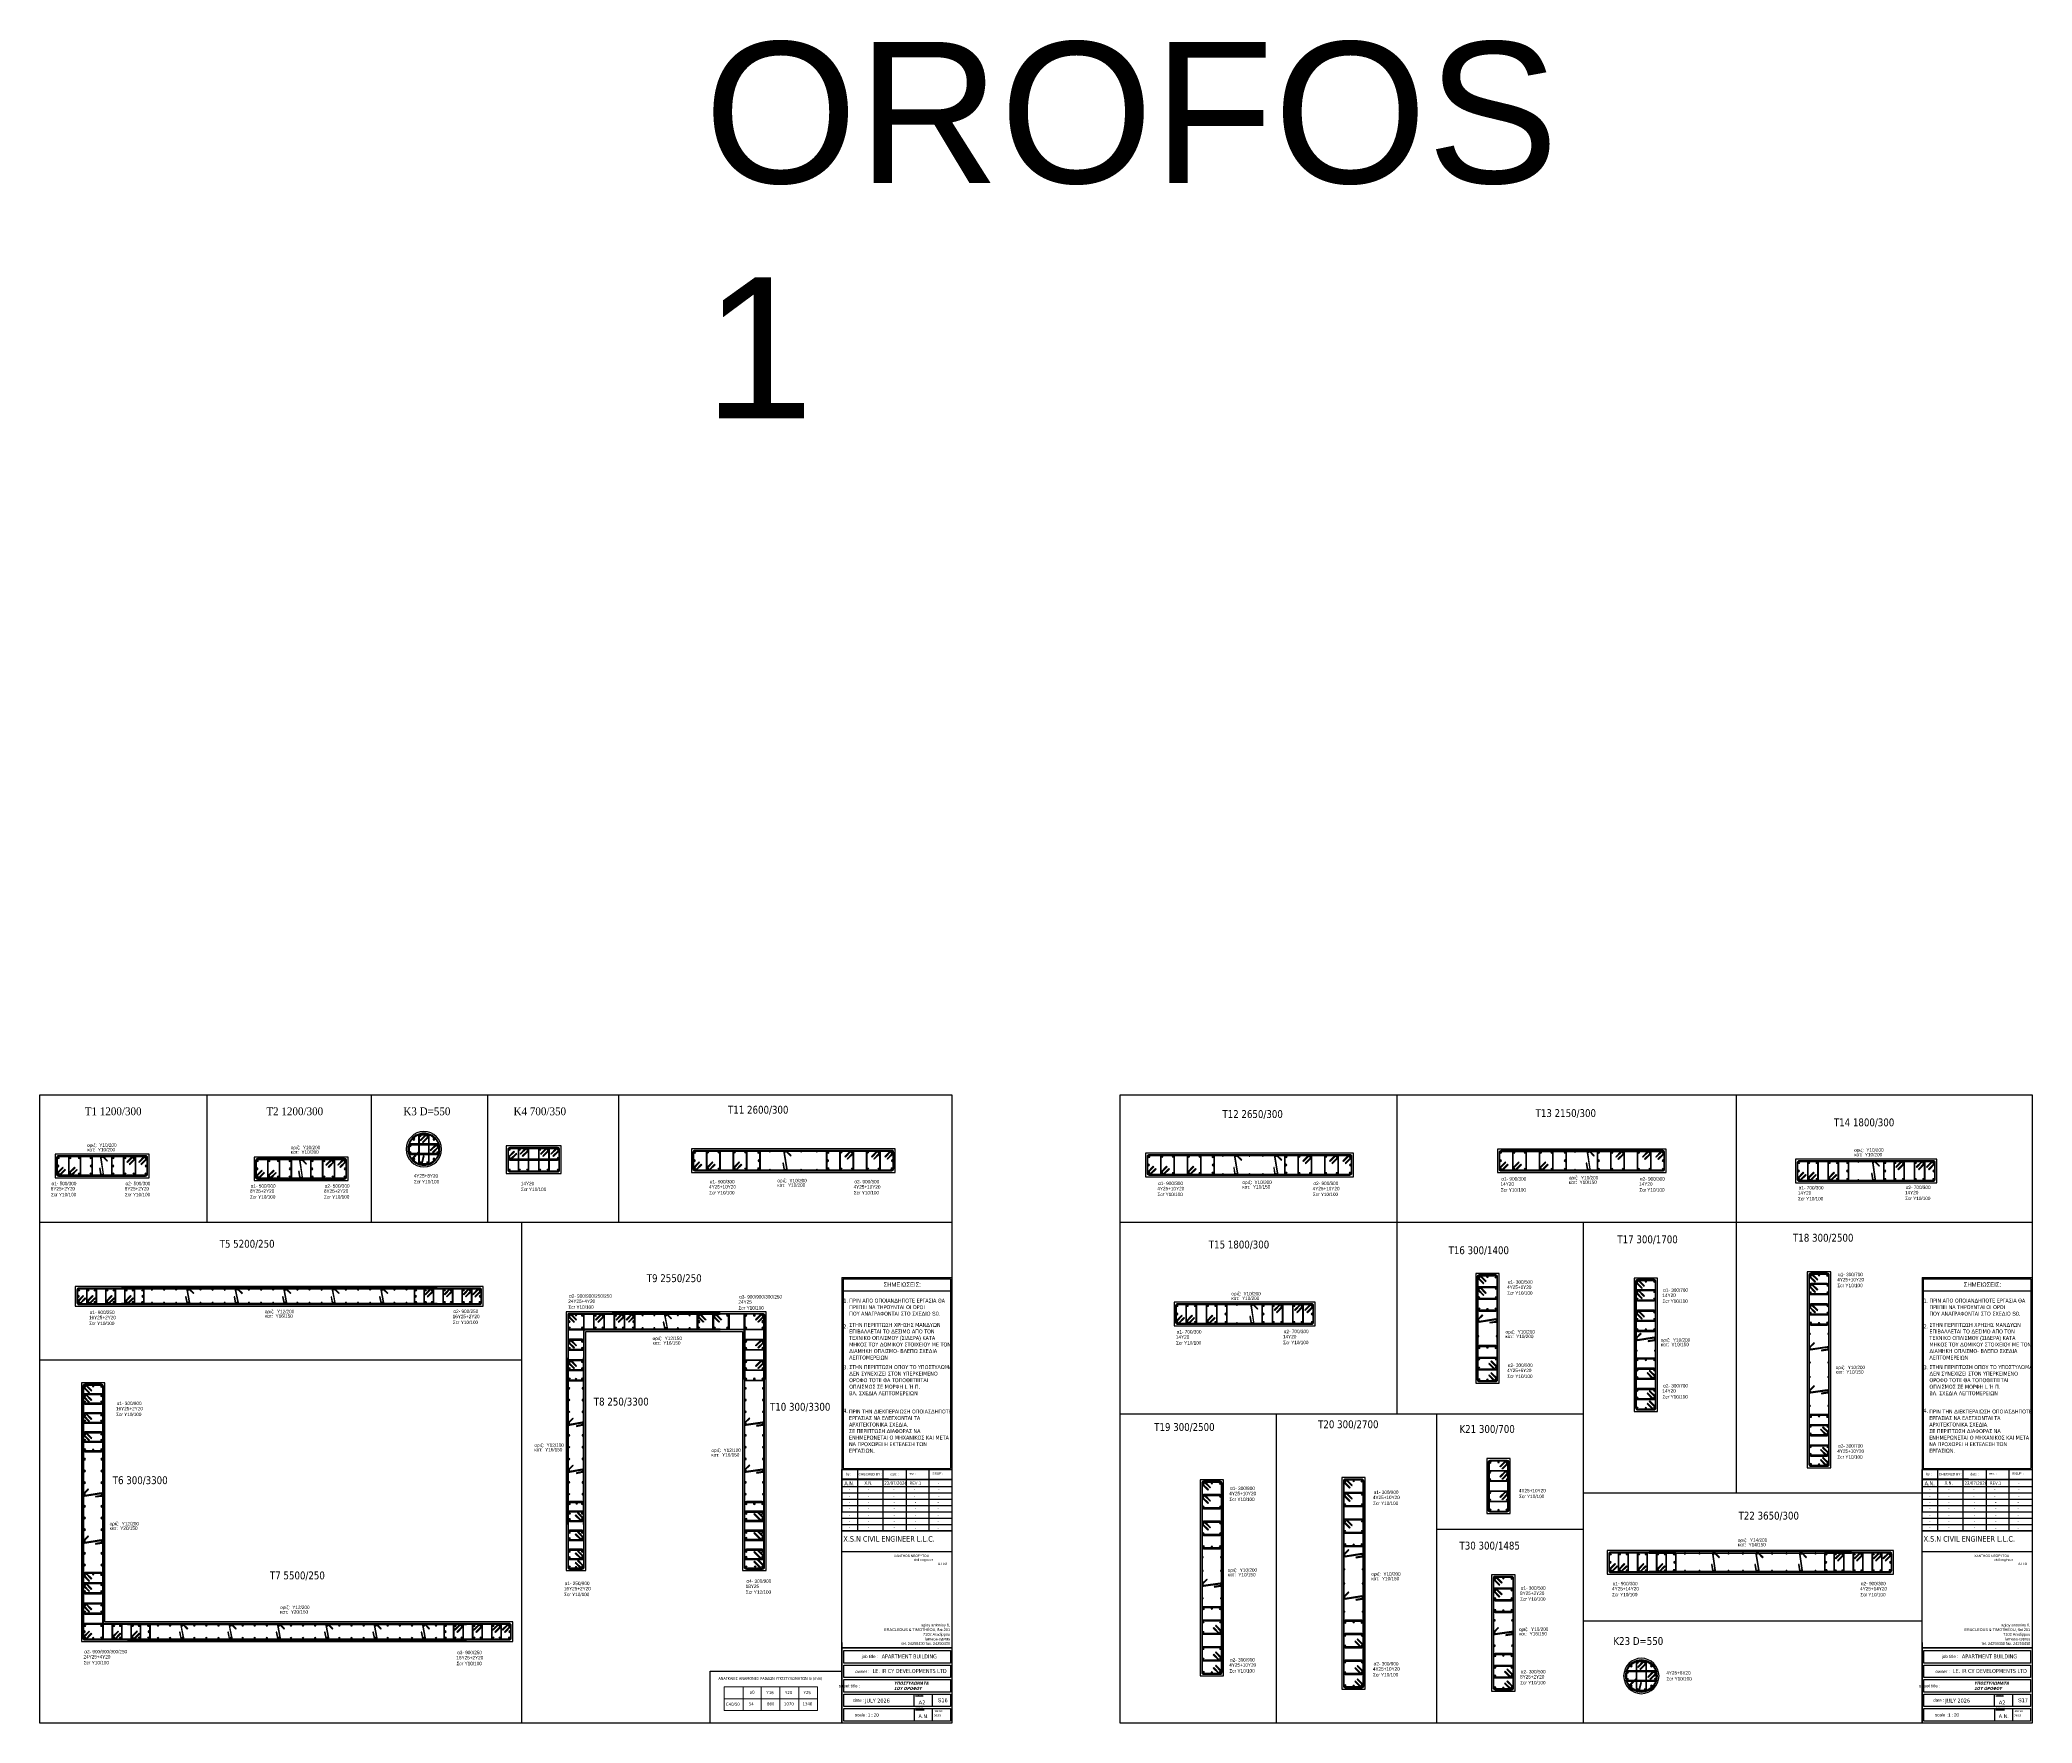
# Model space of a CAD drawing. Header units: millimetres. Extents: x -2171 to 1563, y -1758 to -1505.
# Drawn here: x -951.7 to -824.7, y -1630.3 to -1523 of the extents above; entities that cross this region are included whole.
import ezdxf

# ---------------------------------------------------------------- set-up
doc = ezdxf.new("R2010")
doc.units = ezdxf.units.MM
for name, color, linetype in [('-S-A3 PAGE', 3, 'Continuous'), ('-S_TEXT', 3, 'Continuous'), ('ANOIGMATA', 7, 'Continuous'), ('Col_Det', 7, 'Continuous'), ('Col_Det_4', 7, 'Continuous'), ('Col_Det_Fill', 7, 'Continuous'), ('Geo_Col_Pro_1', 7, 'Continuous'), ('pinakaki', 153, 'Continuous')]:
    doc.layers.add(name, color=color, linetype=linetype)
doc.layers.add('A-ANNO-DIMS', color=1, linetype='Continuous', lineweight=9)
doc.layers.add('TEXT', color=20, linetype='Continuous', lineweight=13)
doc.styles.add('S1Arl22_b_934_161', font='arial.ttf', dxfattribs={"width": 0.933629, "height": 0.002175})
doc.styles.add('S1TmsNwRmn22_b_934_161', font='times.ttf', dxfattribs={"width": 0.933629, "height": 0.002175})
doc.styles.get("Standard").update_dxf_attribs({"font": 'tahoma.ttf'})

# ---------------------------------------------------------------- blocks, each defined once
blk = doc.blocks.new('PINAKAKI')
at = {"layer": '-S-A3 PAGE', "ltscale": 5}
blk.add_line((121995.59, -208359.26), (121988.73, -208359.26), dxfattribs=at)
at = {"color": 0}
for p, q in [((121988.65, -208358.39), (121988.65, -208373.35)), ((121988.65, -208358.39), (121995.67, -208358.39)), ((121988.73, -208358.47), (121988.73, -208370.55)), ((121988.73, -208358.47), (121995.59, -208358.47)), ((121995.59, -208358.47), (121995.59, -208370.55)), ((121995.67, -208358.39), (121995.67, -208370.63)), ((121988.65, -208370.63), (121995.67, -208370.63)), ((121988.73, -208370.55), (121995.59, -208370.55)), ((121989.64, -208370.63), (121989.64, -208374.54)), ((121991.28, -208374.54), (121991.28, -208370.63)), ((121992.77, -208374.54), (121992.77, -208370.63)), ((121994.21, -208374.54), (121994.21, -208370.63)), ((121991.62, -208371.24), (121988.65, -208371.24)), ((121988.65, -208371.24), (121995.67, -208371.24)), ((121995.67, -208371.29), (121988.65, -208371.29)), ((121995.67, -208371.24), (121995.67, -208371.29)), ((121995.67, -208375.87), (121988.65, -208375.87)), ((121988.65, -208381.66), (121988.65, -208386.79)), ((121988.77, -208382.97), (121988.77, -208382.17)), ((121988.77, -208383.89), (121988.77, -208383.1)), ((121988.77, -208384.82), (121988.77, -208384.02)), ((121988.77, -208385.74), (121988.77, -208384.94)), ((121988.77, -208386.66), (121988.77, -208385.86))]:
    blk.add_line(p, q, dxfattribs=at)
at = {"color": 3}
blk.add_line((121995.67, -208372.46), (121995.67, -208374.54), dxfattribs=at)
at = {"color": 0}
for points in [[(121988.65, -208370.63), (121995.67, -208370.63), (121995.67, -208374.54), (121988.65, -208374.54)], [(121988.65, -208370.63), (121995.67, -208370.63), (121995.67, -208374.54), (121988.65, -208374.54)], [(121988.65, -208374.54), (121995.67, -208374.54), (121995.67, -208381.99), (121988.65, -208381.99)], [(121988.65, -208381.99), (121995.67, -208381.99), (121995.67, -208386.79), (121988.65, -208386.79)]]:
    blk.add_lwpolyline(points, close=True, dxfattribs=at)
for points in [[(121988.65, -208371.7), (121995.67, -208371.7)], [(121988.65, -208372.1), (121995.67, -208372.1)], [(121988.65, -208372.51), (121995.67, -208372.51)], [(121988.65, -208372.92), (121995.67, -208372.92)], [(121988.65, -208373.32), (121995.67, -208373.32)], [(121988.65, -208373.73), (121995.67, -208373.73)], [(121988.65, -208374.13), (121995.67, -208374.13)], [(121988.77, -208382.17), (121995.57, -208382.17), (121995.57, -208382.97), (121988.77, -208382.97)], [(121988.77, -208383.1), (121995.57, -208383.1), (121995.57, -208383.89), (121988.77, -208383.89)], [(121988.77, -208384.02), (121995.57, -208384.02), (121995.57, -208384.82), (121988.77, -208384.82)], [(121988.77, -208384.94), (121995.57, -208384.94), (121995.57, -208385.74), (121988.77, -208385.74)], [(121988.77, -208385.86), (121995.57, -208385.86), (121995.57, -208386.66), (121988.77, -208386.66)], [(121993.24, -208384.94), (121993.24, -208385.74)], [(121993.26, -208385.86), (121993.26, -208386.66)], [(121994.42, -208384.94), (121994.42, -208385.74)], [(121994.42, -208385.86), (121994.42, -208386.66)]]:
    blk.add_lwpolyline(points, dxfattribs=at)
blk.add_lwpolyline([(121988.65, -208374.54), (121995.67, -208374.54)])
at = {"layer": '-S_TEXT', "color": 3}
for s, p in [('1.', (121988.75, -208359.98)), ('2.', (121988.75, -208361.63)), ('3.', (121988.75, -208364.23)), ('4.', (121988.74, -208366.99))]:
    blk.add_text(s, height=0.25, dxfattribs=at).set_placement(p)
at = {"layer": '-S_TEXT', "color": 3, "char_height": 0.25, "attachment_point": 1}
for s, insert in [('ΠΡΙΝ ΑΠΟ ΟΠΟΙΑΝ{\\fArial|b0|i0|c186|p34;Δ}ΗΠΟΤΕ ΕΡΓΑΣΙΑ ΘΑ ΠΡΕΠΕΙ ΝΑ ΤΗΡΟΥΝΤΑΙ ΟΙ ΟΡΟΙ\\PΠΟΥ ΑΝΑΓΡΑΦΟΝΤΑΙ ΣΤΟ ΣΧΕ{\\fArial|b0|i0|c186|p34;Δ}ΙΟ {\\fArial|b0|i0|c186|p34;S0.}', (121989.12, -208359.73)), ('ΣΤΗΝ ΠΕΡΙΠΤ{\\fArial|b0|i0|c186|p34;Ω}ΣΗ ΧΡΗΣΗΣ ΜΑΝ{\\fArial|b0|i0|c186|p34;Δ}Υ{\\fArial|b0|i0|c186|p34;Ω}Ν ΕΠΙΒΑΛΛΕΤΑΙ ΤΟ {\\fArial|b0|i0|c186|p34;Δ}ΕΣΙΜΟ ΑΠΟ ΤΟΝ ΤΕΧΝΙΚΟ ΟΠΛΙΣΜΟΥ {\\fArial|b0|i0|c186|p34;(}ΣΙ{\\fArial|b0|i0|c186|p34;Δ}ΕΡΑ{\\fArial|b0|i0|c186|p34;) }ΚΑΤΑ ΜΗΚΟΣ ΤΟΥ {\\fArial|b0|i0|c186|p34;Δ}ΟΜΙΚΟΥ ΣΤΟΙΧΕΙΟΥ ΜΕ ΤΟΝ {\\fArial|b0|i0|c186|p34;Δ}ΙΑΜΗΚΗ ΟΠΛΙΣΜΟ{\\fArial|b0|i0|c186|p34;- }ΒΛΕΠ{\\fArial|b0|i0|c186|p34;Ω }ΣΧΕ{\\fArial|b0|i0|c186|p34;Δ}ΙΑ ΛΕΠΤΟΜΕΡΕΙΩΝ', (121989.12, -208361.28)), ('ΣΤΗΝ ΠΕΡΙΠΤ{\\fArial|b0|i0|c186|p34;Ω}ΣΗ ΟΠΟΥ ΤΟ ΥΠΟΣΤΥΛ{\\fArial|b0|i0|c186|p34;Ω}ΜΑ {\\fArial|b0|i0|c186|p34;Δ}ΕΝ ΣΥΝΕΧΙΖΕΙ ΣΤΟΝ ΥΠΕΡΚΕΙΜΕΝΟ ΟΡΟΦΟ ΤΟΤΕ ΘΑ ΤΟΠΟΘΕΤΕΙΤΑΙ ΟΠΛΙΣΜΟΣ ΣΕ ΜΟΡΦΗ {\\fArial|b0|i0|c186|p34;L }Ή Π{\\fArial|b0|i0|c186|p34;.  \\P}ΒΛ{\\fArial|b0|i0|c186|p34;. }ΣΧΕ{\\fArial|b0|i0|c186|p34;Δ}Ι{\\fArial|b0|i0|c186|p34;A }ΛΕΠΤΟΜΕΡΕΙ{\\fArial|b0|i0|c186|p34;Ω}Ν', (121989.12, -208363.97)), ('ΠΡΙΝ ΤΗΝ {\\fArial|b0|i0|c186|p34;Δ}ΙΕΚΠΕΡΑΙ{\\fArial|b0|i0|c186|p34;Ω}ΣΗ ΟΠΟΙΑΣ{\\fArial|b0|i0|c186|p34;Δ}ΗΠΟΤΕ ΕΡΓΑΣΙΑΣ ΝΑ ΕΛΕΓΧΟΝΤΑΙ ΤΑ ΑΡΧΙΤΕΚΤΟΝΙΚΑ ΣΧΕ{\\fArial|b0|i0|c186|p34;Δ}ΙΑ{\\fArial|b0|i0|c186|p34;.\\P}ΣΕ ΠΕΡΙΠΤ{\\fArial|b0|i0|c186|p34;Ω}ΣΗ {\\fArial|b0|i0|c186|p34;Δ}ΙΑΦΟΡΑΣ ΝΑ ΕΝΗΜΕΡ{\\fArial|b0|i0|c186|p34;Ω}ΝΕΤΑΙ Ο ΜΗΧΑΝΙΚΟΣ ΚΑΙ ΜΕΤΑ ΝΑ ΠΡΟΧ{\\fArial|b0|i0|c186|p34;Ω}ΡΕΙ Η ΕΚΤΕΛΕΣΗ Τ{\\fArial|b0|i0|c186|p34;Ω}Ν ΕΡΓΑΣΙ{\\fArial|b0|i0|c186|p34;Ω}Ν{\\fArial|b0|i0|c186|p34;.}', (121989.11, -208366.8))]:
    blk.add_mtext_dynamic_manual_height_columns(s, width=6.3862, gutter_width=1, heights=[0], dxfattribs=dict(at, insert=insert))
at = {"layer": 'ANOIGMATA', "attachment_point": 1}
for s, insert, char_height, width in [('\\pi4.5494;{\\fBankGothic Lt BT|b0|i0|c0|p34;\\H1.5x;\\C7;XANTHOS NEOFYTOU\\P\\pi5.8103;civil engineer\\P\\pi7.351;\\fArial|b0|i0|c161|p34;Α.Π.Θ}', (121987.43, -208376.05), 0.1009, 7.9171), ('\\pxqr;{\\fBankGothic Lt BT|b0|i0|c161|p34;\\H1.1667x;\\C0;agioy antonioy 6,\\PERACLEOUS & TIMOTHEOU, flat 201\\P7102 Aradippou\\Plarnaca-cyprus\\Ptel. 24258430 fax. 24250430}', (121987.49, -208380.45), 0.1514, 8.0584), ('\\pxqr;{\\fBankGothic Lt BT|b0|i0|c0|p34;\\H1.5x;\\C7; \\H1.3333x; owner :}', (121987.08, -208383.4), 0.1009, 3.3382), ('\\pxqr;{\\fBankGothic Lt BT|b0|i0|c0|p34;\\H1.5x;\\C7; \\H1.3333x; job title :}', (121987.62, -208382.44), 0.1009, 3.3382), ('\\A1;{\\C7;LE. IR CY DEVELOPMENTS LTD  }', (121990.61, -208383.34), 0.2523, 5.3476), ('\\A1;\\pxql;{\\H0.99983x;\\C7;APARTMENT BUILDING  \\H0.75013x;  }', (121991.19, -208382.41), 0.2523, 5.3476), ('{\\fBankGothic Lt BT|b0|i0|c0|p34;\\C7;     sheet title :}', (121988.07, -208384.31), 0.2019, 3.3382), ('\\pxqr;{\\fBankGothic Lt BT|b0|i0|c0|p34;\\C7; date :}', (121986.73, -208385.23), 0.2019, 3.3382), ('\\pxqr;{\\fBankGothic Lt BT|b0|i0|c0|p34;\\C7; scale :}', (121986.95, -208386.16), 0.2019, 3.3382), ('{\\fTahoma|b0|i0|c0|p34;\\C7;JULY 2026}', (121990.13, -208385.23), 0.2523, 4.5751), ('\\pxi8.03;{\\fBankGothic Lt BT|b0|i0|c161|p34;\\H0.5x;\\L\\C7;PAPER\\H2x;\\l }', (121991.64, -208384.93), 0.2125, 3.5139), ('\\pxi8.03;{\\fBankGothic Lt BT|b0|i0|c0|p34;\\H0.5x;\\L\\C7;DESIGN\\H2x;\\l }', (121991.64, -208385.81), 0.2125, 3.5139), ('\\pxi8.03;{\\fBankGothic Lt BT|b0|i0|c0|p34;\\C7;JOB NO}', (121993.74, -208385.98), 0.1009, 3.3382), ('\\pxi8.03;{\\fBankGothic Lt BT|b0|i0|c161|p34;\\C7;2\\fBankGothic Lt BT|b0|i0|c0|p34;633}', (121993.34, -208386.24), 0.1467, 4.852)]:
    blk.add_mtext(s, dxfattribs=dict(at, insert=insert, char_height=char_height, width=width))
at = {"layer": 'ANOIGMATA', "char_height": 0.2523, "attachment_point": 1}
for s, insert in [('{\\fArial|b0|i0|c186|p34;A}2', (121993.54, -208385.35)), ('A{\\fArial|b0|i0|c186|p34;.}N{\\fArial|b0|i0|c186|p34;.}', (121993.54, -208386.22))]:
    blk.add_mtext_dynamic_manual_height_columns(s, width=10.8932, gutter_width=1, heights=[0], dxfattribs=dict(at, insert=insert))
at = {"layer": 'pinakaki', "ltscale": 0.005, "insert": (121991.31, -208358.7), "char_height": 0.2696, "width": 6.6747, "attachment_point": 1}
blk.add_mtext('{\\fArial|b0|i0|c161|p34;ΣΗΜΕΙΩΣΕΙΣ:}', dxfattribs=at)
at = {"layer": 'TEXT', "color": 0, "attachment_point": 1}
for s, insert, char_height, width in [('\\pxqc;{\\fBankGothic Lt BT|b0|i0|c161|p34;\\C7;by :}', (121988.63, -208370.84), 0.1523, 0.9175), ('\\pxqc;{\\fArial|b0|i0|c186|p34;\\C7;CHECKED BY\\fBankGothic Lt BT|b0|i0|c161|p34; :}', (121989.2, -208370.84), 0.1523, 2.5391), ('\\pxqc;{\\fBankGothic Lt BT|b0|i0|c0|p34;\\C7;date :}', (121990.73, -208370.84), 0.1523, 2.5391), ('{\\fBankGothic Lt BT|b0|i0|c161|p34;\\C7;rev\\fBankGothic Lt BT|b0|i0|c0|p34;.\\fBankGothic Lt BT|b0|i0|c161|p34; :}', (121992.93, -208370.81), 0.15234, 2.5391), ('{\\fBankGothic Lt BT|b0|i0|c0|p34;\\C7;ISSUE\\fBankGothic Lt BT|b0|i0|c161|p34; :}', (121994.37, -208370.81), 0.1523, 2.5391), ('\\pxqc;{\\fTahoma|b0|i0|c0|p34;\\C7;A\\fTahoma|b0|i0|c161|p34;.\\fTahoma|b0|i0|c0|p34;N\\fTahoma|b0|i0|c161|p34;.}', (121988.63, -208371.38), 0.25391, 1.0156), ('\\pxqc;{\\fTahoma|b0|i0|c0|p34;\\H0.8x;\\C7;-}', (121988.63, -208371.77), 0.2539, 1.0156), ('\\pxqc;{\\fTahoma|b0|i0|c0|p34;\\H0.8x;\\C7;X.N.}', (121989.08, -208371.38), 0.2539, 2.5391), ('\\pxqc;{\\fTahoma|b0|i0|c0|p34;\\H0.8x;\\C7;-}', (121989.08, -208371.77), 0.2539, 2.5391), ('{\\fTahoma|b0|i0|c0|p34;\\C7;22\\fTahoma|b0|i0|c161|p34;/\\fTahoma|b0|i0|c0|p34;07\\fTahoma|b0|i0|c161|p34;/202\\fTahoma|b0|i0|c0|p34;6}', (121991.36, -208371.39), 0.20313, 1.3531), ('\\pxqc;{\\fTahoma|b0|i0|c0|p34;\\H0.8x;\\C7;   -}', (121990.57, -208371.77), 0.2539, 2.5391), ('\\pxqc;{\\fTahoma|b0|i0|c0|p34;\\H0.8x;\\C7;REV.1}', (121992.71, -208371.39), 0.2539, 1.2675), ('\\pxqc;{\\fTahoma|b0|i0|c0|p34;\\H0.8x;\\C7;-}', (121992.01, -208371.77), 0.2539, 2.5391), ('\\pxqc;{\\fTahoma|b0|i0|c0|p34;\\H0.8x;\\C7; \\fTahoma|b0|i0|c161|p34;-}', (121994.15, -208371.39), 0.2539, 1.2675), ('\\pxqc;{\\fTahoma|b0|i0|c0|p34;\\H0.8x;\\C7;-}', (121993.56, -208371.77), 0.2539, 2.5391), ('\\pxqc;{\\fTahoma|b0|i0|c0|p34;\\H0.8x;\\C7;-}', (121988.63, -208372.19), 0.2539, 1.0156), ('\\pxqc;{\\fTahoma|b0|i0|c0|p34;\\H0.8x;\\C7;-}', (121988.63, -208372.6), 0.2539, 1.0156), ('\\pxqc;{\\fTahoma|b0|i0|c0|p34;\\H0.8x;\\C7;-}', (121988.63, -208373), 0.2539, 1.0156), ('\\pxqc;{\\fTahoma|b0|i0|c0|p34;\\H0.8x;\\C7;-}', (121989.08, -208372.19), 0.2539, 2.5391), ('\\pxqc;{\\fTahoma|b0|i0|c0|p34;\\H0.8x;\\C7;-}', (121989.08, -208372.6), 0.2539, 2.5391), ('\\pxqc;{\\fTahoma|b0|i0|c0|p34;\\H0.8x;\\C7;-}', (121989.08, -208373), 0.2539, 2.5391), ('\\pxqc;{\\fTahoma|b0|i0|c0|p34;\\H0.8x;\\C7;   -}', (121990.57, -208372.19), 0.2539, 2.5391), ('\\pxqc;{\\fTahoma|b0|i0|c0|p34;\\H0.8x;\\C7;-}', (121990.73, -208372.6), 0.2539, 2.5391), ('\\pxqc;{\\fTahoma|b0|i0|c0|p34;\\H0.8x;\\C7;-}', (121990.73, -208373), 0.2539, 2.5391), ('\\pxqc;{\\fTahoma|b0|i0|c0|p34;\\H0.8x;\\C7;-}', (121992.01, -208372.19), 0.2539, 2.5391), ('\\pxqc;{\\fTahoma|b0|i0|c161|p34;\\H0.8x;\\C7;-}', (121992.71, -208372.61), 0.2539, 1.2675), ('\\pxqc;{\\fTahoma|b0|i0|c161|p34;\\H0.8x;\\C7;-}', (121992.71, -208373.01), 0.2539, 1.2675), ('\\pxqc;{\\fTahoma|b0|i0|c161|p34;\\H0.8x;\\C7;-}', (121994.15, -208372.61), 0.2539, 1.2675), ('\\pxqc;{\\fTahoma|b0|i0|c161|p34;\\H0.8x;\\C7;-}', (121994.15, -208373.01), 0.2539, 1.2675), ('\\pxqc;{\\fTahoma|b0|i0|c0|p34;\\H0.8x;\\C7;-}', (121993.56, -208372.19), 0.2539, 2.5391), ('\\pxqc;{\\fTahoma|b0|i0|c0|p34;\\H0.8x;\\C7;-}', (121988.63, -208373.41), 0.2539, 1.0156), ('\\pxqc;{\\fTahoma|b0|i0|c0|p34;\\H0.8x;\\C7;-}', (121988.63, -208373.82), 0.2539, 1.0156), ('\\pxqc;{\\fTahoma|b0|i0|c0|p34;\\H0.8x;\\C7;-}', (121988.63, -208374.22), 0.2539, 1.0156), ('\\pxqc;{\\fTahoma|b0|i0|c0|p34;\\H0.8x;\\C7;-}', (121989.08, -208373.41), 0.2539, 2.5391), ('\\pxqc;{\\fTahoma|b0|i0|c0|p34;\\H0.8x;\\C7;-}', (121989.08, -208373.82), 0.2539, 2.5391), ('\\pxqc;{\\fTahoma|b0|i0|c0|p34;\\H0.8x;\\C7;-}', (121989.08, -208374.22), 0.2539, 2.5391), ('\\pxqc;{\\fTahoma|b0|i0|c0|p34;\\H0.8x;\\C7;-}', (121990.73, -208373.41), 0.2539, 2.5391), ('\\pxqc;{\\fTahoma|b0|i0|c0|p34;\\H0.8x;\\C7;-}', (121990.73, -208373.82), 0.2539, 2.5391), ('\\pxqc;{\\fTahoma|b0|i0|c0|p34;\\H0.8x;\\C7;-}', (121990.73, -208374.22), 0.2539, 2.5391), ('\\pxqc;{\\fTahoma|b0|i0|c161|p34;\\H0.8x;\\C7;-}', (121992.71, -208373.42), 0.2539, 1.2675), ('\\pxqc;{\\fTahoma|b0|i0|c161|p34;\\H0.8x;\\C7;-}', (121992.71, -208373.83), 0.2539, 1.2675), ('\\pxqc;{\\fTahoma|b0|i0|c161|p34;\\H0.8x;\\C7;-}', (121992.71, -208374.23), 0.2539, 1.2675), ('\\pxqc;{\\fTahoma|b0|i0|c161|p34;\\H0.8x;\\C7;-}', (121994.15, -208373.42), 0.2539, 1.2675), ('\\pxqc;{\\fTahoma|b0|i0|c161|p34;\\H0.8x;\\C7;-}', (121994.15, -208373.83), 0.2539, 1.2675), ('\\pxqc;{\\fTahoma|b0|i0|c161|p34;\\H0.8x;\\C7;-}', (121994.15, -208374.23), 0.2539, 1.2675), ('X.S.N CIVIL ENGINEER L.L.C.\\P', (121988.75, -208374.87), 0.35, 6.9221)]:
    blk.add_mtext(s, dxfattribs=dict(at, insert=insert, char_height=char_height, width=width))
at = {"layer": 'TEXT', "insert": (121992.71, -208371.39), "char_height": 0.2539, "width": 1.2675, "attachment_point": 1}
blk.add_mtext('{\\fTahoma|b0|i0|c0|p34;\\H0.8x;\\C7; }', dxfattribs=at)
blk = doc.blocks.new('A$C2c4623ba')
for p, q in [((0.36, 1.5), (0.36, 0)), ((0.36, 1.5), (6.32, 1.5)), ((1.58, 1.5), (1.58, 0)), ((2.73, 1.5), (2.73, 0)), ((3.92, 1.5), (3.92, 0)), ((5.13, 1.5), (5.13, 0)), ((6.32, 1.5), (6.32, 0)), ((0.36, 0.75), (6.32, 0.75)), ((0.36, 0.75), (6.32, 0.75)), ((0.36, 0.75), (6.32, 0.75)), ((0.36, 0), (6.32, 0)), ((0.36, 0), (6.32, 0))]:
    blk.add_line(p, q)
for s, height, p in [('ΑΝΑΓΚΑΙΕΣ ΑΝΑΜΟΝΕΣ ΡΑΒΔΩΝ ΥΠΟΣΤΥΛΩΜΑΤΩΝ lo (mm)', 0.18, (0, 1.95)), ('C40/50', 0.2, (0.48, 0.3)), ('54', 0.2, (1.94, 0.32)), ('a0', 0.2, (2, 1.06)), ('Y16', 0.2, (3.06, 1.04)), ('860', 0.2, (3.1, 0.32)), ('1070', 0.2, (4.18, 0.32)), ('Y20', 0.2, (4.24, 1.04)), ('1340', 0.2, (5.36, 0.32)), ('Y25', 0.2, (5.43, 1.04))]:
    blk.add_text(s, height=height).set_placement(p)

msp = doc.modelspace()

# ---------------------------------------------------------------- hatches: boundary and pattern name
at = {"layer": 'Col_Det_Fill'}
for color, points in [(252, [(-927.4709, -1592.7643), (-927.4838, -1592.716, 0.1316525), (-927.9433, -1592.9812), (-927.908, -1593.0166, -0.1316525)]), (252, [(-927.4278, -1592.78), (-927.4278, -1592.73, 0.41421356), (-927.5528, -1592.855), (-927.5028, -1592.855, -0.41421356)]), (252, [(-926.9662, -1592.7643), (-926.9533, -1592.716, 0.1316525), (-927.4838, -1592.716), (-927.4709, -1592.7643, -0.1316525)]), (252, [(-927.0623, -1592.802), (-927.0977, -1592.7667), (-927.4513, -1593.1202), (-927.4159, -1593.1556)]), (252, [(-927.0093, -1592.78), (-927.0093, -1592.73), (-927.4278, -1592.73), (-927.4278, -1592.78)]), (252, [(-926.9343, -1592.855), (-926.8843, -1592.855, 0.66817864), (-927.0977, -1592.7667), (-927.0623, -1592.802, -0.66817864)]), (252, [(-926.9563, -1592.9081), (-926.9209, -1592.9434, 0.66817864), (-927.0093, -1592.73), (-927.0093, -1592.78, -0.66817864)]), (252, [(-926.5291, -1593.0166), (-926.4938, -1592.9812, 0.1316525), (-926.9533, -1592.716), (-926.9662, -1592.7643, -0.1316525)]), (252, [(-928.1603, -1593.4537), (-928.2086, -1593.4407, 0.1316525), (-928.2086, -1593.9713), (-928.1603, -1593.9584, -0.1316525)]), (252, [(-927.908, -1593.0166), (-927.9433, -1592.9812, 0.1316525), (-928.2086, -1593.4407), (-928.1603, -1593.4537, -0.1316525)]), (252, [(-928.1603, -1593.9584), (-928.2086, -1593.9713, 0.1316525), (-927.9433, -1594.4308), (-927.908, -1594.3955, -0.1316525)]), (252, [(-928.0695, -1593.4218), (-928.0695, -1593.3718, 0.41421356), (-928.1945, -1593.4968), (-928.1445, -1593.4968, -0.41421356)]), (252, [(-928.1445, -1593.4968), (-928.1945, -1593.4968), (-928.1945, -1593.9153), (-928.1445, -1593.9153)]), (252, [(-928.1445, -1593.9153), (-928.1945, -1593.9153, 0.41421356), (-928.0695, -1594.0403), (-928.0695, -1593.9903, -0.41421356)]), (56, [(-928.0372, -1593.4791, 0.41421356), (-928.0872, -1593.4291, 0.41421356), (-928.1372, -1593.4791, 0.41421356), (-928.0872, -1593.5291, 0.41421356)]), (56, [(-928.0372, -1593.9329, 0.41421356), (-928.0872, -1593.8829, 0.41421356), (-928.1372, -1593.9329, 0.41421356), (-928.0872, -1593.9829, 0.41421356)]), (252, [(-926.3676, -1593.4218), (-926.3676, -1593.3718), (-928.0695, -1593.3718), (-928.0695, -1593.4218)]), (252, [(-928.0695, -1593.9903), (-928.0695, -1594.0403), (-926.3676, -1594.0403), (-926.3676, -1593.9903)]), (252, [(-927.5544, -1593.9358), (-927.5898, -1593.9005), (-927.9433, -1594.254), (-927.908, -1594.2894)]), (12, [(-927.8013, -1593.0608, 0.41421356), (-927.8638, -1592.9983, 0.41421356), (-927.9263, -1593.0608, 0.41421356), (-927.8638, -1593.1233, 0.41421356)]), (252, [(-927.5028, -1592.855), (-927.5528, -1592.855), (-927.5528, -1594.557), (-927.5028, -1594.557)]), (56, [(-927.3955, -1592.8374, 0.41421356), (-927.4455, -1592.7874, 0.41421356), (-927.4955, -1592.8374, 0.41421356), (-927.4455, -1592.8874, 0.41421356)]), (252, [(-927.3098, -1593.2616), (-927.2745, -1593.297), (-926.9209, -1592.9434), (-926.9563, -1592.9081)]), (56, [(-926.9416, -1592.8374, 0.41421356), (-926.9916, -1592.7874, 0.41421356), (-927.0416, -1592.8374, 0.41421356), (-926.9916, -1592.8874, 0.41421356)]), (252, [(-926.9343, -1594.557), (-926.8843, -1594.557), (-926.8843, -1592.855), (-926.9343, -1592.855)]), (252, [(-926.4206, -1593.4438), (-926.4559, -1593.4084), (-926.8095, -1593.762), (-926.7741, -1593.7973)]), (252, [(-926.6681, -1593.9034), (-926.6327, -1593.9387), (-926.2792, -1593.5852), (-926.3145, -1593.5498)]), (12, [(-926.5108, -1593.0608, 0.41421356), (-926.5733, -1592.9983, 0.41421356), (-926.6358, -1593.0608, 0.41421356), (-926.5733, -1593.1233, 0.41421356)]), (252, [(-926.2768, -1593.4537), (-926.2285, -1593.4407, 0.1316525), (-926.4938, -1592.9812), (-926.5291, -1593.0166, -0.1316525)]), (252, [(-926.5291, -1594.3955), (-926.4938, -1594.4308, 0.1316525), (-926.2285, -1593.9713), (-926.2768, -1593.9584, -0.1316525)]), (252, [(-926.2926, -1593.4968), (-926.2426, -1593.4968, 0.66817864), (-926.4559, -1593.4084), (-926.4206, -1593.4438, -0.66817864)]), (56, [(-926.2999, -1593.4791, 0.41421356), (-926.3499, -1593.4291, 0.41421356), (-926.3999, -1593.4791, 0.41421356), (-926.3499, -1593.5291, 0.41421356)]), (56, [(-926.2999, -1593.9329, 0.41421356), (-926.3499, -1593.8829, 0.41421356), (-926.3999, -1593.9329, 0.41421356), (-926.3499, -1593.9829, 0.41421356)]), (252, [(-926.3145, -1593.5498), (-926.2792, -1593.5852, 0.66817864), (-926.3676, -1593.3718), (-926.3676, -1593.4218, -0.66817864)]), (252, [(-926.3676, -1593.9903), (-926.3676, -1594.0403, 0.41421356), (-926.2426, -1593.9153), (-926.2926, -1593.9153, -0.41421356)]), (252, [(-926.2926, -1593.9153), (-926.2426, -1593.9153), (-926.2426, -1593.4968), (-926.2926, -1593.4968)]), (252, [(-926.2768, -1593.9584), (-926.2285, -1593.9713, 0.1316525), (-926.2285, -1593.4407), (-926.2768, -1593.4537, -0.1316525)]), (252, [(-921.7422, -1593.6508), (-921.7422, -1593.6008, 0.41421356), (-921.8672, -1593.7258), (-921.8172, -1593.7258, -0.41421356)]), (252, [(-921.7422, -1593.6508), (-921.7422, -1593.6008, 0.41421356), (-921.8672, -1593.7258), (-921.8172, -1593.7258, -0.41421356)]), (252, [(-921.8172, -1593.7258), (-921.8672, -1593.7258), (-921.8672, -1595.0258), (-921.8172, -1595.0258)]), (252, [(-921.8172, -1593.7258), (-921.8672, -1593.7258), (-921.8672, -1594.2758), (-921.8172, -1594.2758)]), (252, [(-921.4417, -1593.8693), (-921.477, -1593.8339), (-921.8306, -1594.1875), (-921.7952, -1594.2228)]), (12, [(-921.7099, -1593.7082, 0.41421356), (-921.7599, -1593.6582, 0.41421356), (-921.8099, -1593.7082, 0.41421356), (-921.7599, -1593.7582, 0.41421356)]), (252, [(-918.6922, -1593.6508), (-918.6922, -1593.6008), (-921.7422, -1593.6008), (-921.7422, -1593.6508)]), (252, [(-918.6922, -1593.6508), (-918.6922, -1593.6008), (-921.7422, -1593.6008), (-921.7422, -1593.6508)]), (252, [(-921.6892, -1594.3289), (-921.6538, -1594.3642), (-921.3003, -1594.0107), (-921.3356, -1593.9753)]), (252, [(-921.0922, -1593.6508), (-921.0922, -1593.6008, 0.41421356), (-921.2172, -1593.7258), (-921.1672, -1593.7258, -0.41421356)]), (252, [(-921.1672, -1593.7258), (-921.2172, -1593.7258), (-921.2172, -1595.0258), (-921.1672, -1595.0258)]), (56, [(-921.0599, -1593.7082, 0.41421356), (-921.1099, -1593.6582, 0.41421356), (-921.1599, -1593.7082, 0.41421356), (-921.1099, -1593.7582, 0.41421356)]), (252, [(-920.6422, -1593.6508), (-920.6422, -1593.6008), (-921.0922, -1593.6008), (-921.0922, -1593.6508)]), (252, [(-920.6952, -1593.6728), (-920.7306, -1593.6375), (-921.0841, -1593.991), (-921.0488, -1594.0264)]), (252, [(-920.9427, -1594.1324), (-920.9074, -1594.1678), (-920.5538, -1593.8142), (-920.5892, -1593.7789)]), (252, [(-920.5672, -1593.7258), (-920.5172, -1593.7258, 0.66817864), (-920.7306, -1593.6375), (-920.6952, -1593.6728, -0.66817864)]), (56, [(-920.5745, -1593.7082, 0.41421356), (-920.6245, -1593.6582, 0.41421356), (-920.6745, -1593.7082, 0.41421356), (-920.6245, -1593.7582, 0.41421356)]), (252, [(-920.5892, -1593.7789), (-920.5538, -1593.8142, 0.66817864), (-920.6422, -1593.6008), (-920.6422, -1593.6508, -0.66817864)]), (252, [(-920.5672, -1595.0258), (-920.5172, -1595.0258), (-920.5172, -1593.7258), (-920.5672, -1593.7258)]), (252, [(-919.7922, -1593.6508), (-919.7922, -1593.6008, 0.41421356), (-919.9172, -1593.7258), (-919.8672, -1593.7258, -0.41421356)]), (252, [(-919.8672, -1593.7258), (-919.9172, -1593.7258), (-919.9172, -1595.0258), (-919.8672, -1595.0258)]), (56, [(-919.7599, -1593.7082, 0.41421356), (-919.8099, -1593.6582, 0.41421356), (-919.8599, -1593.7082, 0.41421356), (-919.8099, -1593.7582, 0.41421356)]), (252, [(-919.3422, -1593.6508), (-919.3422, -1593.6008), (-919.7922, -1593.6008), (-919.7922, -1593.6508)]), (252, [(-919.3952, -1593.6728), (-919.4306, -1593.6375), (-919.7841, -1593.991), (-919.7488, -1594.0264)]), (252, [(-919.6427, -1594.1324), (-919.6074, -1594.1678), (-919.2538, -1593.8142), (-919.2892, -1593.7789)]), (252, [(-919.2672, -1593.7258), (-919.2172, -1593.7258, 0.66817864), (-919.4306, -1593.6375), (-919.3952, -1593.6728, -0.66817864)]), (56, [(-919.2745, -1593.7082, 0.41421356), (-919.3245, -1593.6582, 0.41421356), (-919.3745, -1593.7082, 0.41421356), (-919.3245, -1593.7582, 0.41421356)]), (252, [(-919.2892, -1593.7789), (-919.2538, -1593.8142, 0.66817864), (-919.3422, -1593.6008), (-919.3422, -1593.6508, -0.66817864)]), (252, [(-919.2672, -1595.0258), (-919.2172, -1595.0258), (-919.2172, -1593.7258), (-919.2672, -1593.7258)]), (252, [(-918.7452, -1593.6728), (-918.7806, -1593.6375), (-919.1341, -1593.991), (-919.0988, -1594.0264)]), (252, [(-918.9927, -1594.1324), (-918.9574, -1594.1678), (-918.6038, -1593.8142), (-918.6392, -1593.7789)]), (252, [(-918.6172, -1593.7258), (-918.5672, -1593.7258, 0.66817864), (-918.7806, -1593.6375), (-918.7452, -1593.6728, -0.66817864)]), (12, [(-918.6245, -1593.7082, 0.41421356), (-918.6745, -1593.6582, 0.41421356), (-918.7245, -1593.7082, 0.41421356), (-918.6745, -1593.7582, 0.41421356)]), (252, [(-918.6392, -1593.7789), (-918.6038, -1593.8142, 0.66817864), (-918.6922, -1593.6008), (-918.6922, -1593.6508, -0.66817864)]), (252, [(-918.6172, -1593.7258), (-918.5672, -1593.7258, 0.41421356), (-918.6922, -1593.6008), (-918.6922, -1593.6508, -0.41421356)]), (252, [(-918.6172, -1595.0258), (-918.5672, -1595.0258), (-918.5672, -1593.7258), (-918.6172, -1593.7258)]), (252, [(-918.6172, -1594.2758), (-918.5672, -1594.2758), (-918.5672, -1593.7258), (-918.6172, -1593.7258)]), (252, [(-909.9416, -1593.833), (-909.9416, -1593.783, 0.41421356), (-910.0666, -1593.908), (-910.0166, -1593.908, -0.41421356)]), (252, [(-910.0166, -1593.908), (-910.0666, -1593.908), (-910.0666, -1594.958), (-910.0166, -1594.958)]), (12, [(-910.013, -1593.8992, 0.41421356), (-909.9505, -1593.9617, 0.41421356), (-909.888, -1593.8992, 0.41421356), (-909.9505, -1593.8367, 0.41421356)]), (252, [(-905.8916, -1593.833), (-905.8916, -1593.783), (-909.9416, -1593.783), (-909.9416, -1593.833)]), (252, [(-909.0916, -1593.833), (-909.0916, -1593.783, 0.41421356), (-909.2166, -1593.908), (-909.1666, -1593.908, -0.41421356)]), (252, [(-909.1666, -1593.908), (-909.2166, -1593.908), (-909.2166, -1594.958), (-909.1666, -1594.958)]), (56, [(-909.1593, -1593.8903, 0.41421356), (-909.1093, -1593.9403, 0.41421356), (-909.0593, -1593.8903, 0.41421356), (-909.1093, -1593.8403, 0.41421356)]), (252, [(-908.4416, -1593.833), (-908.4416, -1593.783), (-909.0916, -1593.783), (-909.0916, -1593.833)]), (56, [(-908.4739, -1593.8903, 0.41421356), (-908.4239, -1593.9403, 0.41421356), (-908.3739, -1593.8903, 0.41421356), (-908.4239, -1593.8403, 0.41421356)]), (252, [(-908.3666, -1593.908), (-908.3166, -1593.908, 0.41421356), (-908.4416, -1593.783), (-908.4416, -1593.833, -0.41421356)]), (252, [(-908.3666, -1594.958), (-908.3166, -1594.958), (-908.3166, -1593.908), (-908.3666, -1593.908)]), (252, [(-907.3916, -1593.833), (-907.3916, -1593.783, 0.41421356), (-907.5166, -1593.908), (-907.4666, -1593.908, -0.41421356)]), (252, [(-907.4666, -1593.908), (-907.5166, -1593.908), (-907.5166, -1594.958), (-907.4666, -1594.958)]), (56, [(-907.4593, -1593.8903, 0.41421356), (-907.4093, -1593.9403, 0.41421356), (-907.3593, -1593.8903, 0.41421356), (-907.4093, -1593.8403, 0.41421356)]), (252, [(-906.7416, -1593.833), (-906.7416, -1593.783), (-907.3916, -1593.783), (-907.3916, -1593.833)]), (252, [(-900.3651, -1593.833), (-900.3651, -1593.783), (-906.9681, -1593.783), (-906.9681, -1593.833)]), (56, [(-906.7739, -1593.8903, 0.41421356), (-906.7239, -1593.9403, 0.41421356), (-906.6739, -1593.8903, 0.41421356), (-906.7239, -1593.8403, 0.41421356)]), (252, [(-906.6666, -1593.908), (-906.6166, -1593.908, 0.41421356), (-906.7416, -1593.783), (-906.7416, -1593.833, -0.41421356)]), (252, [(-906.6666, -1594.958), (-906.6166, -1594.958), (-906.6166, -1593.908), (-906.6666, -1593.908)]), (12, [(-905.9453, -1593.8992, 0.41421356), (-905.8828, -1593.9617, 0.41421356), (-905.8203, -1593.8992, 0.41421356), (-905.8828, -1593.8367, 0.41421356)]), (252, [(-905.8166, -1593.908), (-905.7666, -1593.908, 0.41421356), (-905.8916, -1593.783), (-905.8916, -1593.833, -0.41421356)]), (252, [(-905.8166, -1594.958), (-905.7666, -1594.958), (-905.7666, -1593.908), (-905.8166, -1593.908)]), (133, [(-905.1912, -1593.858, 0.41421356), (-905.1662, -1593.883, 0.41421356), (-905.1412, -1593.858, 0.41421356), (-905.1662, -1593.833, 0.41421356)]), (252, [(-904.2654, -1593.9078), (-904.2258, -1593.9019, -0.72334494), (-904.1241, -1593.8506), (-904.0958, -1593.8223, 0.72334494)]), (252, [(-904.1072, -1594.9641), (-904.0676, -1594.9582), (-904.2258, -1593.9019), (-904.2654, -1593.9078)]), (133, [(-904.1915, -1593.858, 0.41421356), (-904.1665, -1593.883, 0.41421356), (-904.1415, -1593.858, 0.41421356), (-904.1665, -1593.833, 0.41421356)]), (252, [(-904.0958, -1593.8223), (-904.1241, -1593.8506), (-903.8412, -1594.1334), (-903.8129, -1594.1051)]), (133, [(-903.1917, -1593.858, 0.41421356), (-903.1667, -1593.883, 0.41421356), (-903.1417, -1593.858, 0.41421356), (-903.1667, -1593.833, 0.41421356)]), (133, [(-902.192, -1593.858, 0.41421356), (-902.167, -1593.883, 0.41421356), (-902.142, -1593.858, 0.41421356), (-902.167, -1593.833, 0.41421356)]), (252, [(-901.4416, -1593.833), (-901.4416, -1593.783, 0.41421356), (-901.5666, -1593.908), (-901.5166, -1593.908, -0.41421356)]), (252, [(-901.5166, -1593.908), (-901.5666, -1593.908), (-901.5666, -1594.958), (-901.5166, -1594.958)]), (12, [(-901.388, -1593.8992, 0.41421356), (-901.4505, -1593.8367, 0.41421356), (-901.513, -1593.8992, 0.41421356), (-901.4505, -1593.9617, 0.41421356)]), (252, [(-897.3916, -1593.833), (-897.3916, -1593.783), (-901.4416, -1593.783), (-901.4416, -1593.833)]), (252, [(-900.5916, -1593.833), (-900.5916, -1593.783, 0.41421356), (-900.7166, -1593.908), (-900.6666, -1593.908, -0.41421356)]), (252, [(-900.6666, -1593.908), (-900.7166, -1593.908), (-900.7166, -1594.958), (-900.6666, -1594.958)]), (56, [(-900.5593, -1593.8903, 0.41421356), (-900.6093, -1593.8403, 0.41421356), (-900.6593, -1593.8903, 0.41421356), (-900.6093, -1593.9403, 0.41421356)]), (252, [(-899.9416, -1593.833), (-899.9416, -1593.783), (-900.5916, -1593.783), (-900.5916, -1593.833)]), (252, [(-899.9947, -1593.855), (-900.03, -1593.8196), (-900.3836, -1594.1732), (-900.3482, -1594.2085)]), (252, [(-900.2421, -1594.3146), (-900.2068, -1594.3499), (-899.8532, -1593.9964), (-899.8886, -1593.961)]), (252, [(-899.8666, -1593.908), (-899.8166, -1593.908, 0.66817864), (-900.03, -1593.8196), (-899.9947, -1593.855, -0.66817864)]), (56, [(-899.8739, -1593.8903, 0.41421356), (-899.9239, -1593.8403, 0.41421356), (-899.9739, -1593.8903, 0.41421356), (-899.9239, -1593.9403, 0.41421356)]), (252, [(-899.8886, -1593.961), (-899.8532, -1593.9964, 0.66817864), (-899.9416, -1593.783), (-899.9416, -1593.833, -0.66817864)]), (252, [(-899.8666, -1594.958), (-899.8166, -1594.958), (-899.8166, -1593.908), (-899.8666, -1593.908)]), (252, [(-898.8916, -1593.833), (-898.8916, -1593.783, 0.41421356), (-899.0166, -1593.908), (-898.9666, -1593.908, -0.41421356)]), (252, [(-898.9666, -1593.908), (-899.0166, -1593.908), (-899.0166, -1594.958), (-898.9666, -1594.958)]), (56, [(-898.8593, -1593.8903, 0.41421356), (-898.9093, -1593.8403, 0.41421356), (-898.9593, -1593.8903, 0.41421356), (-898.9093, -1593.9403, 0.41421356)]), (252, [(-898.2416, -1593.833), (-898.2416, -1593.783), (-898.8916, -1593.783), (-898.8916, -1593.833)]), (252, [(-898.2947, -1593.855), (-898.33, -1593.8196), (-898.6836, -1594.1732), (-898.6482, -1594.2085)]), (252, [(-898.5421, -1594.3146), (-898.5068, -1594.3499), (-898.1532, -1593.9964), (-898.1886, -1593.961)]), (252, [(-898.1666, -1593.908), (-898.1166, -1593.908, 0.66817864), (-898.33, -1593.8196), (-898.2947, -1593.855, -0.66817864)]), (56, [(-898.1739, -1593.8903, 0.41421356), (-898.2239, -1593.8403, 0.41421356), (-898.2739, -1593.8903, 0.41421356), (-898.2239, -1593.9403, 0.41421356)]), (252, [(-898.1886, -1593.961), (-898.1532, -1593.9964, 0.66817864), (-898.2416, -1593.783), (-898.2416, -1593.833, -0.66817864)]), (252, [(-898.1666, -1594.958), (-898.1166, -1594.958), (-898.1166, -1593.908), (-898.1666, -1593.908)]), (252, [(-897.4447, -1593.855), (-897.48, -1593.8196), (-897.8336, -1594.1732), (-897.7982, -1594.2085)]), (252, [(-897.6921, -1594.3146), (-897.6568, -1594.3499), (-897.3032, -1593.9964), (-897.3386, -1593.961)]), (252, [(-897.3166, -1593.908), (-897.2666, -1593.908, 0.66817864), (-897.48, -1593.8196), (-897.4447, -1593.855, -0.66817864)]), (12, [(-897.3203, -1593.8992, 0.41421356), (-897.3828, -1593.8367, 0.41421356), (-897.4453, -1593.8992, 0.41421356), (-897.3828, -1593.9617, 0.41421356)]), (252, [(-897.3386, -1593.961), (-897.3032, -1593.9964, 0.66817864), (-897.3916, -1593.783), (-897.3916, -1593.833, -0.66817864)]), (252, [(-897.3166, -1594.958), (-897.2666, -1594.958), (-897.2666, -1593.908), (-897.3166, -1593.908)]), (252, [(-858.542, -1593.8431), (-858.542, -1593.7931, 0.41421356), (-858.667, -1593.9181), (-858.617, -1593.9181, -0.41421356)]), (252, [(-858.617, -1593.9181), (-858.667, -1593.9181), (-858.667, -1594.9681), (-858.617, -1594.9681)]), (12, [(-858.6097, -1593.9004, 0.41421356), (-858.5597, -1593.9504, 0.41421356), (-858.5097, -1593.9004, 0.41421356), (-858.5597, -1593.8504, 0.41421356)]), (252, [(-854.492, -1593.8431), (-854.492, -1593.7931), (-858.542, -1593.7931), (-858.542, -1593.8431)]), (252, [(-857.692, -1593.8431), (-857.692, -1593.7931, 0.41421356), (-857.817, -1593.9181), (-857.767, -1593.9181, -0.41421356)]), (252, [(-857.767, -1593.9181), (-857.817, -1593.9181), (-857.817, -1594.9681), (-857.767, -1594.9681)]), (56, [(-857.7597, -1593.9004, 0.41421356), (-857.7097, -1593.9504, 0.41421356), (-857.6597, -1593.9004, 0.41421356), (-857.7097, -1593.8504, 0.41421356)]), (252, [(-857.042, -1593.8431), (-857.042, -1593.7931), (-857.692, -1593.7931), (-857.692, -1593.8431)]), (56, [(-857.0744, -1593.9004, 0.41421356), (-857.0244, -1593.9504, 0.41421356), (-856.9744, -1593.9004, 0.41421356), (-857.0244, -1593.8504, 0.41421356)]), (252, [(-856.967, -1593.9181), (-856.917, -1593.9181, 0.41421356), (-857.042, -1593.7931), (-857.042, -1593.8431, -0.41421356)]), (252, [(-856.967, -1594.9681), (-856.917, -1594.9681), (-856.917, -1593.9181), (-856.967, -1593.9181)]), (252, [(-855.992, -1593.8431), (-855.992, -1593.7931, 0.41421356), (-856.117, -1593.9181), (-856.067, -1593.9181, -0.41421356)]), (252, [(-856.067, -1593.9181), (-856.117, -1593.9181), (-856.117, -1594.9681), (-856.067, -1594.9681)]), (56, [(-856.0597, -1593.9004, 0.41421356), (-856.0097, -1593.9504, 0.41421356), (-855.9597, -1593.9004, 0.41421356), (-856.0097, -1593.8504, 0.41421356)]), (252, [(-855.342, -1593.8431), (-855.342, -1593.7931), (-855.992, -1593.7931), (-855.992, -1593.8431)]), (252, [(-851.2155, -1593.8431), (-851.2155, -1593.7931), (-855.5686, -1593.7931), (-855.5686, -1593.8431)]), (56, [(-855.3744, -1593.9004, 0.41421356), (-855.3244, -1593.9504, 0.41421356), (-855.2744, -1593.9004, 0.41421356), (-855.3244, -1593.8504, 0.41421356)]), (252, [(-855.267, -1593.9181), (-855.217, -1593.9181, 0.41421356), (-855.342, -1593.7931), (-855.342, -1593.8431, -0.41421356)]), (252, [(-855.267, -1594.9681), (-855.217, -1594.9681), (-855.217, -1593.9181), (-855.267, -1593.9181)]), (12, [(-854.5244, -1593.9004, 0.41421356), (-854.4744, -1593.9504, 0.41421356), (-854.4244, -1593.9004, 0.41421356), (-854.4744, -1593.8504, 0.41421356)]), (252, [(-854.417, -1593.9181), (-854.367, -1593.9181, 0.41421356), (-854.492, -1593.7931), (-854.492, -1593.8431, -0.41421356)]), (252, [(-854.417, -1594.9681), (-854.367, -1594.9681), (-854.367, -1593.9181), (-854.417, -1593.9181)]), (133, [(-853.8543, -1593.8681, 0.41421356), (-853.8293, -1593.8931, 0.41421356), (-853.8043, -1593.8681, 0.41421356), (-853.8293, -1593.8431, 0.41421356)]), (252, [(-853.0537, -1593.9179), (-853.0141, -1593.912, -0.72334494), (-852.9124, -1593.8607), (-852.8841, -1593.8324, 0.72334494)]), (252, [(-852.8955, -1594.9742), (-852.8559, -1594.9683), (-853.0141, -1593.912), (-853.0537, -1593.9179)]), (133, [(-852.9798, -1593.8681, 0.41421356), (-852.9548, -1593.8931, 0.41421356), (-852.9298, -1593.8681, 0.41421356), (-852.9548, -1593.8431, 0.41421356)]), (252, [(-852.8841, -1593.8324), (-852.9124, -1593.8607), (-852.6295, -1594.1435), (-852.6012, -1594.1152)]), (252, [(-852.292, -1593.8431), (-852.292, -1593.7931, 0.41421356), (-852.417, -1593.9181), (-852.367, -1593.9181, -0.41421356)]), (252, [(-852.367, -1593.9181), (-852.417, -1593.9181), (-852.417, -1594.9681), (-852.367, -1594.9681)]), (12, [(-852.2597, -1593.9004, 0.41421356), (-852.3097, -1593.8504, 0.41421356), (-852.3597, -1593.9004, 0.41421356), (-852.3097, -1593.9504, 0.41421356)]), (252, [(-848.242, -1593.8431), (-848.242, -1593.7931), (-852.292, -1593.7931), (-852.292, -1593.8431)]), (252, [(-851.442, -1593.8431), (-851.442, -1593.7931, 0.41421356), (-851.567, -1593.9181), (-851.517, -1593.9181, -0.41421356)]), (252, [(-851.517, -1593.9181), (-851.567, -1593.9181), (-851.567, -1594.9681), (-851.517, -1594.9681)]), (56, [(-851.4097, -1593.9004, 0.41421356), (-851.4597, -1593.8504, 0.41421356), (-851.5097, -1593.9004, 0.41421356), (-851.4597, -1593.9504, 0.41421356)]), (252, [(-850.792, -1593.8431), (-850.792, -1593.7931), (-851.442, -1593.7931), (-851.442, -1593.8431)]), (252, [(-850.8451, -1593.8651), (-850.8804, -1593.8297), (-851.234, -1594.1833), (-851.1986, -1594.2186)]), (252, [(-851.0926, -1594.3247), (-851.0572, -1594.36), (-850.7037, -1594.0065), (-850.739, -1593.9711)]), (252, [(-850.717, -1593.9181), (-850.667, -1593.9181, 0.66817864), (-850.8804, -1593.8297), (-850.8451, -1593.8651, -0.66817864)]), (56, [(-850.7244, -1593.9004, 0.41421356), (-850.7744, -1593.8504, 0.41421356), (-850.8244, -1593.9004, 0.41421356), (-850.7744, -1593.9504, 0.41421356)]), (252, [(-850.739, -1593.9711), (-850.7037, -1594.0065, 0.66817864), (-850.792, -1593.7931), (-850.792, -1593.8431, -0.66817864)]), (252, [(-850.717, -1594.9681), (-850.667, -1594.9681), (-850.667, -1593.9181), (-850.717, -1593.9181)]), (252, [(-849.742, -1593.8431), (-849.742, -1593.7931, 0.41421356), (-849.867, -1593.9181), (-849.817, -1593.9181, -0.41421356)]), (252, [(-849.817, -1593.9181), (-849.867, -1593.9181), (-849.867, -1594.9681), (-849.817, -1594.9681)]), (56, [(-849.7097, -1593.9004, 0.41421356), (-849.7597, -1593.8504, 0.41421356), (-849.8097, -1593.9004, 0.41421356), (-849.7597, -1593.9504, 0.41421356)]), (252, [(-849.092, -1593.8431), (-849.092, -1593.7931), (-849.742, -1593.7931), (-849.742, -1593.8431)]), (252, [(-849.1451, -1593.8651), (-849.1804, -1593.8297), (-849.534, -1594.1833), (-849.4986, -1594.2186)]), (252, [(-849.3926, -1594.3247), (-849.3572, -1594.36), (-849.0037, -1594.0065), (-849.039, -1593.9711)]), (252, [(-849.017, -1593.9181), (-848.967, -1593.9181, 0.66817864), (-849.1804, -1593.8297), (-849.1451, -1593.8651, -0.66817864)]), (56, [(-849.0244, -1593.9004, 0.41421356), (-849.0744, -1593.8504, 0.41421356), (-849.1244, -1593.9004, 0.41421356), (-849.0744, -1593.9504, 0.41421356)]), (252, [(-849.039, -1593.9711), (-849.0037, -1594.0065, 0.66817864), (-849.092, -1593.7931), (-849.092, -1593.8431, -0.66817864)]), (252, [(-849.017, -1594.9681), (-848.967, -1594.9681), (-848.967, -1593.9181), (-849.017, -1593.9181)]), (252, [(-848.2951, -1593.8651), (-848.3304, -1593.8297), (-848.684, -1594.1833), (-848.6486, -1594.2186)]), (252, [(-848.5426, -1594.3247), (-848.5072, -1594.36), (-848.1537, -1594.0065), (-848.189, -1593.9711)]), (252, [(-848.167, -1593.9181), (-848.117, -1593.9181, 0.66817864), (-848.3304, -1593.8297), (-848.2951, -1593.8651, -0.66817864)]), (12, [(-848.1744, -1593.9004, 0.41421356), (-848.2244, -1593.8504, 0.41421356), (-848.2744, -1593.9004, 0.41421356), (-848.2244, -1593.9504, 0.41421356)]), (252, [(-848.189, -1593.9711), (-848.1537, -1594.0065, 0.66817864), (-848.242, -1593.7931), (-848.242, -1593.8431, -0.66817864)]), (252, [(-848.167, -1594.9681), (-848.117, -1594.9681), (-848.117, -1593.9181), (-848.167, -1593.9181)]), (252, [(-950.5095, -1594.1709), (-950.5095, -1594.1209, 0.41421356), (-950.6345, -1594.2459), (-950.5845, -1594.2459, -0.41421356)]), (252, [(-950.5845, -1594.2459), (-950.6345, -1594.2459), (-950.6345, -1595.2959), (-950.5845, -1595.2959)]), (252, [(-950.5626, -1595.2428), (-950.5979, -1595.2075, 0.66817864), (-950.5095, -1595.4209), (-950.5095, -1595.3709, -0.66817864)]), (252, [(-950.5845, -1595.2959), (-950.6345, -1595.2959, 0.66817864), (-950.4212, -1595.3843), (-950.4565, -1595.3489, -0.66817864)]), (252, [(-950.209, -1594.8893), (-950.2444, -1594.8539), (-950.5979, -1595.2075), (-950.5626, -1595.2428)]), (133, [(-950.5845, -1594.7709, 0.41421356), (-950.5345, -1594.8209, 0.41421356), (-950.4845, -1594.7709, 0.41421356), (-950.5345, -1594.7209, 0.41421356)]), (12, [(-950.5809, -1594.237, 0.41421356), (-950.5184, -1594.2995, 0.41421356), (-950.4559, -1594.237, 0.41421356), (-950.5184, -1594.1745, 0.41421356)]), (12, [(-950.5809, -1595.3047, 0.41421356), (-950.5184, -1595.3672, 0.41421356), (-950.4559, -1595.3047, 0.41421356), (-950.5184, -1595.2422, 0.41421356)]), (252, [(-948.4595, -1594.1709), (-948.4595, -1594.1209), (-950.5095, -1594.1209), (-950.5095, -1594.1709)]), (252, [(-950.4565, -1595.3489), (-950.4212, -1595.3843), (-950.0676, -1595.0307), (-950.103, -1594.9953)]), (252, [(-949.7595, -1594.1709), (-949.7595, -1594.1209, 0.41421356), (-949.8845, -1594.2459), (-949.8345, -1594.2459, -0.41421356)]), (252, [(-949.8345, -1594.2459), (-949.8845, -1594.2459), (-949.8845, -1595.2959), (-949.8345, -1595.2959)]), (252, [(-949.8126, -1595.2428), (-949.8479, -1595.2075, 0.66817864), (-949.7595, -1595.4209), (-949.7595, -1595.3709, -0.66817864)]), (252, [(-949.8345, -1595.2959), (-949.8845, -1595.2959, 0.66817864), (-949.6712, -1595.3843), (-949.7065, -1595.3489, -0.66817864)]), (252, [(-949.459, -1594.8893), (-949.4944, -1594.8539), (-949.8479, -1595.2075), (-949.8126, -1595.2428)]), (56, [(-949.8309, -1594.237, 0.41421356), (-949.7684, -1594.2995, 0.41421356), (-949.7059, -1594.237, 0.41421356), (-949.7684, -1594.1745, 0.41421356)]), (56, [(-949.8309, -1595.3047, 0.41421356), (-949.7684, -1595.3672, 0.41421356), (-949.7059, -1595.3047, 0.41421356), (-949.7684, -1595.2422, 0.41421356)]), (252, [(-949.2095, -1594.1709), (-949.2095, -1594.1209), (-949.7595, -1594.1209), (-949.7595, -1594.1709)]), (252, [(-949.7065, -1595.3489), (-949.6712, -1595.3843), (-949.3176, -1595.0307), (-949.353, -1594.9953)]), (252, [(-945.933, -1594.1709), (-945.933, -1594.1209), (-949.5361, -1594.1209), (-949.5361, -1594.1709)]), (56, [(-949.2632, -1594.237, 0.41421356), (-949.2007, -1594.2995, 0.41421356), (-949.1382, -1594.237, 0.41421356), (-949.2007, -1594.1745, 0.41421356)]), (56, [(-949.2632, -1595.3047, 0.41421356), (-949.2007, -1595.3672, 0.41421356), (-949.1382, -1595.3047, 0.41421356), (-949.2007, -1595.2422, 0.41421356)]), (252, [(-949.1345, -1594.2459), (-949.0845, -1594.2459, 0.41421356), (-949.2095, -1594.1209), (-949.2095, -1594.1709, -0.41421356)]), (252, [(-949.2095, -1595.3709), (-949.2095, -1595.4209, 0.41421356), (-949.0845, -1595.2959), (-949.1345, -1595.2959, -0.41421356)]), (252, [(-949.1345, -1595.2959), (-949.0845, -1595.2959), (-949.0845, -1594.2459), (-949.1345, -1594.2459)]), (12, [(-948.5132, -1594.237, 0.41421356), (-948.4507, -1594.2995, 0.41421356), (-948.3882, -1594.237, 0.41421356), (-948.4507, -1594.1745, 0.41421356)]), (12, [(-948.5132, -1595.3047, 0.41421356), (-948.4507, -1595.3672, 0.41421356), (-948.3882, -1595.3047, 0.41421356), (-948.4507, -1595.2422, 0.41421356)]), (133, [(-948.4845, -1594.7709, 0.41421356), (-948.4345, -1594.8209, 0.41421356), (-948.3845, -1594.7709, 0.41421356), (-948.4345, -1594.7209, 0.41421356)]), (252, [(-948.3845, -1594.2459), (-948.3345, -1594.2459, 0.41421356), (-948.4595, -1594.1209), (-948.4595, -1594.1709, -0.41421356)]), (252, [(-948.4595, -1595.3709), (-948.4595, -1595.4209, 0.41421356), (-948.3345, -1595.2959), (-948.3845, -1595.2959, -0.41421356)]), (252, [(-948.3845, -1595.2959), (-948.3345, -1595.2959), (-948.3345, -1594.2459), (-948.3845, -1594.2459)]), (252, [(-947.8531, -1594.9242), (-947.8927, -1594.9301), (-947.8334, -1595.3257), (-947.7939, -1595.3198)]), (252, [(-947.8334, -1594.2457), (-947.7939, -1594.2398, -0.72334494), (-947.6921, -1594.1884), (-947.6638, -1594.1602, 0.72334494)]), (252, [(-947.6752, -1595.302), (-947.6356, -1595.296), (-947.7939, -1594.2398), (-947.8334, -1594.2457)]), (252, [(-947.7939, -1595.3198), (-947.8334, -1595.3257, 1), (-947.6356, -1595.296), (-947.6752, -1595.302, -1)]), (133, [(-947.7595, -1594.1959, 0.41421356), (-947.7345, -1594.2209, 0.41421356), (-947.7095, -1594.1959, 0.41421356), (-947.7345, -1594.1709, 0.41421356)]), (252, [(-947.6638, -1594.1602), (-947.6921, -1594.1884), (-947.4093, -1594.4713), (-947.381, -1594.443)]), (252, [(-947.0095, -1594.1709), (-947.0095, -1594.1209, 0.41421356), (-947.1345, -1594.2459), (-947.0845, -1594.2459, -0.41421356)]), (252, [(-947.0845, -1594.2459), (-947.1345, -1594.2459), (-947.1345, -1595.2959), (-947.0845, -1595.2959)]), (252, [(-947.0845, -1595.2959), (-947.1345, -1595.2959, 0.41421356), (-947.0095, -1595.4209), (-947.0095, -1595.3709, -0.41421356)]), (133, [(-946.9845, -1594.7709, 0.41421356), (-947.0345, -1594.7209, 0.41421356), (-947.0845, -1594.7709, 0.41421356), (-947.0345, -1594.8209, 0.41421356)]), (12, [(-946.9559, -1594.237, 0.41421356), (-947.0184, -1594.1745, 0.41421356), (-947.0809, -1594.237, 0.41421356), (-947.0184, -1594.2995, 0.41421356)]), (12, [(-946.9559, -1595.3047, 0.41421356), (-947.0184, -1595.2422, 0.41421356), (-947.0809, -1595.3047, 0.41421356), (-947.0184, -1595.3672, 0.41421356)]), (252, [(-944.9595, -1594.1709), (-944.9595, -1594.1209), (-947.0095, -1594.1209), (-947.0095, -1594.1709)]), (252, [(-946.2595, -1594.1709), (-946.2595, -1594.1209, 0.41421356), (-946.3845, -1594.2459), (-946.3345, -1594.2459, -0.41421356)]), (252, [(-946.3345, -1594.2459), (-946.3845, -1594.2459), (-946.3845, -1595.2959), (-946.3345, -1595.2959)]), (252, [(-946.3345, -1595.2959), (-946.3845, -1595.2959, 0.41421356), (-946.2595, -1595.4209), (-946.2595, -1595.3709, -0.41421356)]), (56, [(-946.2059, -1594.237, 0.41421356), (-946.2684, -1594.1745, 0.41421356), (-946.3309, -1594.237, 0.41421356), (-946.2684, -1594.2995, 0.41421356)]), (56, [(-946.2059, -1595.3047, 0.41421356), (-946.2684, -1595.2422, 0.41421356), (-946.3309, -1595.3047, 0.41421356), (-946.2684, -1595.3672, 0.41421356)]), (252, [(-945.7095, -1594.1709), (-945.7095, -1594.1209), (-946.2595, -1594.1209), (-946.2595, -1594.1709)]), (252, [(-945.7626, -1594.1928), (-945.7979, -1594.1575), (-946.1515, -1594.511), (-946.1161, -1594.5464)]), (252, [(-946.0101, -1594.6524), (-945.9747, -1594.6878), (-945.6212, -1594.3343), (-945.6565, -1594.2989)]), (252, [(-945.6345, -1594.2459), (-945.5845, -1594.2459, 0.66817864), (-945.7979, -1594.1575), (-945.7626, -1594.1928, -0.66817864)]), (56, [(-945.6382, -1594.237, 0.41421356), (-945.7007, -1594.1745, 0.41421356), (-945.7632, -1594.237, 0.41421356), (-945.7007, -1594.2995, 0.41421356)]), (56, [(-945.6382, -1595.3047, 0.41421356), (-945.7007, -1595.2422, 0.41421356), (-945.7632, -1595.3047, 0.41421356), (-945.7007, -1595.3672, 0.41421356)]), (252, [(-945.6565, -1594.2989), (-945.6212, -1594.3343, 0.66817864), (-945.7095, -1594.1209), (-945.7095, -1594.1709, -0.66817864)]), (252, [(-945.7095, -1595.3709), (-945.7095, -1595.4209, 0.41421356), (-945.5845, -1595.2959), (-945.6345, -1595.2959, -0.41421356)]), (252, [(-945.6345, -1595.2959), (-945.5845, -1595.2959), (-945.5845, -1594.2459), (-945.6345, -1594.2459)]), (252, [(-945.0126, -1594.1928), (-945.0479, -1594.1575), (-945.4015, -1594.511), (-945.3661, -1594.5464)]), (252, [(-945.2601, -1594.6524), (-945.2247, -1594.6878), (-944.8712, -1594.3343), (-944.9065, -1594.2989)]), (252, [(-944.8845, -1594.2459), (-944.8345, -1594.2459, 0.66817864), (-945.0479, -1594.1575), (-945.0126, -1594.1928, -0.66817864)]), (12, [(-944.8882, -1594.237, 0.41421356), (-944.9507, -1594.1745, 0.41421356), (-945.0132, -1594.237, 0.41421356), (-944.9507, -1594.2995, 0.41421356)]), (12, [(-944.8882, -1595.3047, 0.41421356), (-944.9507, -1595.2422, 0.41421356), (-945.0132, -1595.3047, 0.41421356), (-944.9507, -1595.3672, 0.41421356)]), (133, [(-944.8845, -1594.7709, 0.41421356), (-944.9345, -1594.7209, 0.41421356), (-944.9845, -1594.7709, 0.41421356), (-944.9345, -1594.8209, 0.41421356)]), (252, [(-944.9065, -1594.2989), (-944.8712, -1594.3343, 0.66817864), (-944.9595, -1594.1209), (-944.9595, -1594.1709, -0.66817864)]), (252, [(-944.9595, -1595.3709), (-944.9595, -1595.4209, 0.41421356), (-944.8345, -1595.2959), (-944.8845, -1595.2959, -0.41421356)]), (252, [(-944.8845, -1595.2959), (-944.8345, -1595.2959), (-944.8345, -1594.2459), (-944.8845, -1594.2459)]), (252, [(-937.8223, -1594.3574), (-937.8223, -1594.3074, 0.41421356), (-937.9473, -1594.4324), (-937.8973, -1594.4324, -0.41421356)]), (252, [(-937.8973, -1594.4324), (-937.9473, -1594.4324), (-937.9473, -1595.4824), (-937.8973, -1595.4824)]), (252, [(-937.5218, -1595.0758), (-937.5571, -1595.0404), (-937.9107, -1595.394), (-937.8753, -1595.4293)]), (133, [(-937.8973, -1594.9574, 0.41421356), (-937.8473, -1595.0074, 0.41421356), (-937.7973, -1594.9574, 0.41421356), (-937.8473, -1594.9074, 0.41421356)]), (12, [(-937.8936, -1594.4235, 0.41421356), (-937.8311, -1594.486, 0.41421356), (-937.7686, -1594.4235, 0.41421356), (-937.8311, -1594.361, 0.41421356)]), (252, [(-935.7723, -1594.3574), (-935.7723, -1594.3074), (-937.8223, -1594.3074), (-937.8223, -1594.3574)]), (252, [(-937.7693, -1595.5354), (-937.7339, -1595.5708), (-937.3804, -1595.2172), (-937.4157, -1595.1819)]), (252, [(-937.0723, -1594.3574), (-937.0723, -1594.3074, 0.41421356), (-937.1973, -1594.4324), (-937.1473, -1594.4324, -0.41421356)]), (252, [(-937.1473, -1594.4324), (-937.1973, -1594.4324), (-937.1973, -1595.4824), (-937.1473, -1595.4824)]), (252, [(-936.7718, -1595.0758), (-936.8071, -1595.0404), (-937.1607, -1595.394), (-937.1253, -1595.4293)]), (56, [(-937.1436, -1594.4235, 0.41421356), (-937.0811, -1594.486, 0.41421356), (-937.0186, -1594.4235, 0.41421356), (-937.0811, -1594.361, 0.41421356)]), (252, [(-936.5223, -1594.3574), (-936.5223, -1594.3074), (-937.0723, -1594.3074), (-937.0723, -1594.3574)]), (252, [(-937.0193, -1595.5354), (-936.9839, -1595.5708), (-936.6304, -1595.2172), (-936.6657, -1595.1819)]), (252, [(-933.2458, -1594.3574), (-933.2458, -1594.3074), (-936.8488, -1594.3074), (-936.8488, -1594.3574)]), (56, [(-936.576, -1594.4235, 0.41421356), (-936.5135, -1594.486, 0.41421356), (-936.451, -1594.4235, 0.41421356), (-936.5135, -1594.361, 0.41421356)]), (252, [(-936.4473, -1594.4324), (-936.3973, -1594.4324, 0.41421356), (-936.5223, -1594.3074), (-936.5223, -1594.3574, -0.41421356)]), (252, [(-936.4473, -1595.4824), (-936.3973, -1595.4824), (-936.3973, -1594.4324), (-936.4473, -1594.4324)]), (12, [(-935.826, -1594.4235, 0.41421356), (-935.7635, -1594.486, 0.41421356), (-935.701, -1594.4235, 0.41421356), (-935.7635, -1594.361, 0.41421356)]), (133, [(-935.7973, -1594.9574, 0.41421356), (-935.7473, -1595.0074, 0.41421356), (-935.6973, -1594.9574, 0.41421356), (-935.7473, -1594.9074, 0.41421356)]), (252, [(-935.6973, -1594.4324), (-935.6473, -1594.4324, 0.41421356), (-935.7723, -1594.3074), (-935.7723, -1594.3574, -0.41421356)]), (252, [(-935.6973, -1595.4824), (-935.6473, -1595.4824), (-935.6473, -1594.4324), (-935.6973, -1594.4324)]), (252, [(-935.1659, -1595.1107), (-935.2055, -1595.1166), (-935.1462, -1595.5122), (-935.1066, -1595.5063)]), (252, [(-935.1462, -1594.4322), (-935.1066, -1594.4263, -0.72334494), (-935.0049, -1594.375), (-934.9766, -1594.3467, 0.72334494)]), (252, [(-934.988, -1595.4885), (-934.9484, -1595.4826), (-935.1066, -1594.4263), (-935.1462, -1594.4322)]), (133, [(-935.0723, -1594.3824, 0.41421356), (-935.0473, -1594.4074, 0.41421356), (-935.0223, -1594.3824, 0.41421356), (-935.0473, -1594.3574, 0.41421356)]), (252, [(-934.9766, -1594.3467), (-935.0049, -1594.375), (-934.722, -1594.6578), (-934.6937, -1594.6295)]), (252, [(-934.3223, -1594.3574), (-934.3223, -1594.3074, 0.41421356), (-934.4473, -1594.4324), (-934.3973, -1594.4324, -0.41421356)]), (252, [(-934.3973, -1594.4324), (-934.4473, -1594.4324), (-934.4473, -1595.4824), (-934.3973, -1595.4824)]), (133, [(-934.2973, -1594.9574, 0.41421356), (-934.3473, -1594.9074, 0.41421356), (-934.3973, -1594.9574, 0.41421356), (-934.3473, -1595.0074, 0.41421356)]), (12, [(-934.2686, -1594.4235, 0.41421356), (-934.3311, -1594.361, 0.41421356), (-934.3936, -1594.4235, 0.41421356), (-934.3311, -1594.486, 0.41421356)]), (252, [(-932.2723, -1594.3574), (-932.2723, -1594.3074), (-934.3223, -1594.3074), (-934.3223, -1594.3574)]), (252, [(-933.5723, -1594.3574), (-933.5723, -1594.3074, 0.41421356), (-933.6973, -1594.4324), (-933.6473, -1594.4324, -0.41421356)]), (252, [(-933.6473, -1594.4324), (-933.6973, -1594.4324), (-933.6973, -1595.4824), (-933.6473, -1595.4824)]), (56, [(-933.5186, -1594.4235, 0.41421356), (-933.5811, -1594.361, 0.41421356), (-933.6436, -1594.4235, 0.41421356), (-933.5811, -1594.486, 0.41421356)]), (252, [(-933.0223, -1594.3574), (-933.0223, -1594.3074), (-933.5723, -1594.3074), (-933.5723, -1594.3574)]), (252, [(-933.0753, -1594.3793), (-933.1107, -1594.344), (-933.4642, -1594.6975), (-933.4289, -1594.7329)]), (252, [(-933.3228, -1594.839), (-933.2875, -1594.8743), (-932.9339, -1594.5208), (-932.9693, -1594.4854)]), (252, [(-932.9473, -1594.4324), (-932.8973, -1594.4324, 0.66817864), (-933.1107, -1594.344), (-933.0753, -1594.3793, -0.66817864)]), (56, [(-932.951, -1594.4235, 0.41421356), (-933.0135, -1594.361, 0.41421356), (-933.076, -1594.4235, 0.41421356), (-933.0135, -1594.486, 0.41421356)]), (252, [(-932.9693, -1594.4854), (-932.9339, -1594.5208, 0.66817864), (-933.0223, -1594.3074), (-933.0223, -1594.3574, -0.66817864)]), (252, [(-932.9473, -1595.4824), (-932.8973, -1595.4824), (-932.8973, -1594.4324), (-932.9473, -1594.4324)]), (252, [(-932.3253, -1594.3793), (-932.3607, -1594.344), (-932.7142, -1594.6975), (-932.6789, -1594.7329)]), (252, [(-932.5728, -1594.839), (-932.5375, -1594.8743), (-932.1839, -1594.5208), (-932.2193, -1594.4854)]), (252, [(-932.1973, -1594.4324), (-932.1473, -1594.4324, 0.66817864), (-932.3607, -1594.344), (-932.3253, -1594.3793, -0.66817864)]), (12, [(-932.201, -1594.4235, 0.41421356), (-932.2635, -1594.361, 0.41421356), (-932.326, -1594.4235, 0.41421356), (-932.2635, -1594.486, 0.41421356)]), (133, [(-932.1973, -1594.9574, 0.41421356), (-932.2473, -1594.9074, 0.41421356), (-932.2973, -1594.9574, 0.41421356), (-932.2473, -1595.0074, 0.41421356)]), (252, [(-932.2193, -1594.4854), (-932.1839, -1594.5208, 0.66817864), (-932.2723, -1594.3074), (-932.2723, -1594.3574, -0.66817864)]), (252, [(-932.1973, -1595.4824), (-932.1473, -1595.4824), (-932.1473, -1594.4324), (-932.1973, -1594.4324)]), (252, [(-927.908, -1594.2894), (-927.9433, -1594.254, 0.41421356), (-927.9433, -1594.4308), (-927.908, -1594.3955, -0.41421356)]), (252, [(-927.908, -1594.3955), (-927.9433, -1594.4308, 0.1316525), (-927.4838, -1594.6961), (-927.4709, -1594.6478, -0.1316525)]), (252, [(-927.908, -1594.3955), (-927.9433, -1594.4308, 0.1316525), (-927.4838, -1594.6961), (-927.4709, -1594.6478, -0.1316525)]), (12, [(-927.8013, -1594.3513, 0.41421356), (-927.8638, -1594.2888, 0.41421356), (-927.9263, -1594.3513, 0.41421356), (-927.8638, -1594.4138, 0.41421356)]), (252, [(-927.5028, -1594.557), (-927.5528, -1594.557, 0.41421356), (-927.4278, -1594.682), (-927.4278, -1594.632, -0.41421356)]), (56, [(-927.3955, -1594.5747, 0.41421356), (-927.4455, -1594.5247, 0.41421356), (-927.4955, -1594.5747, 0.41421356), (-927.4455, -1594.6247, 0.41421356)]), (252, [(-927.4709, -1594.6478), (-927.4838, -1594.6961, 0.41421356), (-927.3307, -1594.6077), (-927.379, -1594.5948, -0.41421356)]), (252, [(-927.4709, -1594.6478), (-927.4838, -1594.6961, 0.1316525), (-926.9533, -1594.6961), (-926.9662, -1594.6478, -0.1316525)]), (252, [(-927.4278, -1594.632), (-927.4278, -1594.682), (-927.0093, -1594.682), (-927.0093, -1594.632)]), (252, [(-927.379, -1594.5948), (-927.3307, -1594.6077), (-927.2013, -1594.1248), (-927.2496, -1594.1118)]), (56, [(-926.9416, -1594.5747, 0.41421356), (-926.9916, -1594.5247, 0.41421356), (-927.0416, -1594.5747, 0.41421356), (-926.9916, -1594.6247, 0.41421356)]), (252, [(-927.0093, -1594.632), (-927.0093, -1594.682, 0.41421356), (-926.8843, -1594.557), (-926.9343, -1594.557, -0.41421356)]), (252, [(-926.9662, -1594.6478), (-926.9533, -1594.6961, 0.1316525), (-926.4938, -1594.4308), (-926.5291, -1594.3955, -0.1316525)]), (12, [(-926.5108, -1594.3513, 0.41421356), (-926.5733, -1594.2888, 0.41421356), (-926.6358, -1594.3513, 0.41421356), (-926.5733, -1594.4138, 0.41421356)]), (252, [(-921.7952, -1594.2228), (-921.8306, -1594.1875, 0.66817864), (-921.7422, -1594.4008), (-921.7422, -1594.3508, -0.66817864)]), (252, [(-921.8172, -1594.2758), (-921.8672, -1594.2758, 0.66817864), (-921.6538, -1594.3642), (-921.6892, -1594.3289, -0.66817864)]), (252, [(-921.8172, -1595.0258), (-921.8672, -1595.0258, 0.41421356), (-921.7422, -1595.1508), (-921.7422, -1595.1008, -0.41421356)]), (56, [(-921.7099, -1594.2935, 0.41421356), (-921.7599, -1594.2435, 0.41421356), (-921.8099, -1594.2935, 0.41421356), (-921.7599, -1594.3435, 0.41421356)]), (12, [(-921.7099, -1595.0435, 0.41421356), (-921.7599, -1594.9935, 0.41421356), (-921.8099, -1595.0435, 0.41421356), (-921.7599, -1595.0935, 0.41421356)]), (252, [(-921.7422, -1594.3508), (-921.7422, -1594.4008), (-918.6922, -1594.4008), (-918.6922, -1594.3508)]), (252, [(-921.7422, -1595.1008), (-921.7422, -1595.1508), (-918.6922, -1595.1508), (-918.6922, -1595.1008)]), (252, [(-921.1672, -1595.0258), (-921.2172, -1595.0258, 0.41421356), (-921.0922, -1595.1508), (-921.0922, -1595.1008, -0.41421356)]), (56, [(-921.0599, -1595.0435, 0.41421356), (-921.1099, -1594.9935, 0.41421356), (-921.1599, -1595.0435, 0.41421356), (-921.1099, -1595.0935, 0.41421356)]), (252, [(-921.0922, -1595.1008), (-921.0922, -1595.1508), (-920.6422, -1595.1508), (-920.6422, -1595.1008)]), (56, [(-920.5745, -1595.0435, 0.41421356), (-920.6245, -1594.9935, 0.41421356), (-920.6745, -1595.0435, 0.41421356), (-920.6245, -1595.0935, 0.41421356)]), (252, [(-920.6422, -1595.1008), (-920.6422, -1595.1508, 0.41421356), (-920.5172, -1595.0258), (-920.5672, -1595.0258, -0.41421356)]), (252, [(-919.8672, -1595.0258), (-919.9172, -1595.0258, 0.41421356), (-919.7922, -1595.1508), (-919.7922, -1595.1008, -0.41421356)]), (56, [(-919.7599, -1595.0435, 0.41421356), (-919.8099, -1594.9935, 0.41421356), (-919.8599, -1595.0435, 0.41421356), (-919.8099, -1595.0935, 0.41421356)]), (252, [(-919.7922, -1595.1008), (-919.7922, -1595.1508), (-919.3422, -1595.1508), (-919.3422, -1595.1008)]), (56, [(-919.2745, -1595.0435, 0.41421356), (-919.3245, -1594.9935, 0.41421356), (-919.3745, -1595.0435, 0.41421356), (-919.3245, -1595.0935, 0.41421356)]), (252, [(-919.3422, -1595.1008), (-919.3422, -1595.1508, 0.41421356), (-919.2172, -1595.0258), (-919.2672, -1595.0258, -0.41421356)]), (56, [(-918.6245, -1594.2935, 0.41421356), (-918.6745, -1594.2435, 0.41421356), (-918.7245, -1594.2935, 0.41421356), (-918.6745, -1594.3435, 0.41421356)]), (12, [(-918.6245, -1595.0435, 0.41421356), (-918.6745, -1594.9935, 0.41421356), (-918.7245, -1595.0435, 0.41421356), (-918.6745, -1595.0935, 0.41421356)]), (252, [(-918.6922, -1594.3508), (-918.6922, -1594.4008, 0.41421356), (-918.5672, -1594.2758), (-918.6172, -1594.2758, -0.41421356)]), (252, [(-918.6922, -1595.1008), (-918.6922, -1595.1508, 0.41421356), (-918.5672, -1595.0258), (-918.6172, -1595.0258, -0.41421356)]), (252, [(-909.9947, -1594.905), (-910.03, -1594.8696, 0.66817864), (-909.9416, -1595.083), (-909.9416, -1595.033, -0.66817864)]), (252, [(-910.0166, -1594.958), (-910.0666, -1594.958, 0.66817864), (-909.8532, -1595.0464), (-909.8886, -1595.011, -0.66817864)]), (252, [(-909.6411, -1594.5514), (-909.6765, -1594.5161), (-910.03, -1594.8696), (-909.9947, -1594.905)]), (12, [(-910.0166, -1594.433, 0.41421356), (-909.9666, -1594.483, 0.41421356), (-909.9166, -1594.433, 0.41421356), (-909.9666, -1594.383, 0.41421356)]), (12, [(-910.013, -1594.9668, 0.41421356), (-909.9505, -1595.0293, 0.41421356), (-909.888, -1594.9668, 0.41421356), (-909.9505, -1594.9043, 0.41421356)]), (252, [(-909.9416, -1595.033), (-909.9416, -1595.083), (-905.8916, -1595.083), (-905.8916, -1595.033)]), (252, [(-909.8886, -1595.011), (-909.8532, -1595.0464), (-909.4997, -1594.6928), (-909.535, -1594.6575)]), (252, [(-909.1447, -1594.905), (-909.18, -1594.8696, 0.66817864), (-909.0916, -1595.083), (-909.0916, -1595.033, -0.66817864)]), (252, [(-909.1666, -1594.958), (-909.2166, -1594.958, 0.66817864), (-909.0032, -1595.0464), (-909.0386, -1595.011, -0.66817864)]), (252, [(-908.7911, -1594.5514), (-908.8265, -1594.5161), (-909.18, -1594.8696), (-909.1447, -1594.905)]), (56, [(-909.1593, -1594.9757, 0.41421356), (-909.1093, -1595.0257, 0.41421356), (-909.0593, -1594.9757, 0.41421356), (-909.1093, -1594.9257, 0.41421356)]), (252, [(-909.0916, -1595.033), (-909.0916, -1595.083), (-908.4416, -1595.083), (-908.4416, -1595.033)]), (252, [(-909.0386, -1595.011), (-909.0032, -1595.0464), (-908.6497, -1594.6928), (-908.685, -1594.6575)]), (56, [(-908.4739, -1594.9757, 0.41421356), (-908.4239, -1595.0257, 0.41421356), (-908.3739, -1594.9757, 0.41421356), (-908.4239, -1594.9257, 0.41421356)]), (252, [(-908.4416, -1595.033), (-908.4416, -1595.083, 0.41421356), (-908.3166, -1594.958), (-908.3666, -1594.958, -0.41421356)]), (252, [(-907.4447, -1594.905), (-907.48, -1594.8696, 0.66817864), (-907.3916, -1595.083), (-907.3916, -1595.033, -0.66817864)]), (252, [(-907.4666, -1594.958), (-907.5166, -1594.958, 0.66817864), (-907.3032, -1595.0464), (-907.3386, -1595.011, -0.66817864)]), (252, [(-907.0911, -1594.5514), (-907.1265, -1594.5161), (-907.48, -1594.8696), (-907.4447, -1594.905)]), (56, [(-907.4593, -1594.9757, 0.41421356), (-907.4093, -1595.0257, 0.41421356), (-907.3593, -1594.9757, 0.41421356), (-907.4093, -1594.9257, 0.41421356)]), (252, [(-907.3916, -1595.033), (-907.3916, -1595.083), (-906.7416, -1595.083), (-906.7416, -1595.033)]), (252, [(-907.3386, -1595.011), (-907.3032, -1595.0464), (-906.9497, -1594.6928), (-906.985, -1594.6575)]), (252, [(-906.9681, -1595.033), (-906.9681, -1595.083), (-900.3651, -1595.083), (-900.3651, -1595.033)]), (56, [(-906.7739, -1594.9757, 0.41421356), (-906.7239, -1595.0257, 0.41421356), (-906.6739, -1594.9757, 0.41421356), (-906.7239, -1594.9257, 0.41421356)]), (252, [(-906.7416, -1595.033), (-906.7416, -1595.083, 0.41421356), (-906.6166, -1594.958), (-906.6666, -1594.958, -0.41421356)]), (12, [(-905.9453, -1594.9668, 0.41421356), (-905.8828, -1595.0293, 0.41421356), (-905.8203, -1594.9668, 0.41421356), (-905.8828, -1594.9043, 0.41421356)]), (12, [(-905.9166, -1594.433, 0.41421356), (-905.8666, -1594.483, 0.41421356), (-905.8166, -1594.433, 0.41421356), (-905.8666, -1594.383, 0.41421356)]), (252, [(-905.8916, -1595.033), (-905.8916, -1595.083, 0.41421356), (-905.7666, -1594.958), (-905.8166, -1594.958, -0.41421356)]), (133, [(-905.1912, -1595.008, 0.41421356), (-905.1662, -1595.033, 0.41421356), (-905.1412, -1595.008, 0.41421356), (-905.1662, -1594.983, 0.41421356)]), (252, [(-904.2851, -1594.5863), (-904.3246, -1594.5922), (-904.2654, -1594.9878), (-904.2258, -1594.9819)]), (252, [(-904.2258, -1594.9819), (-904.2654, -1594.9878, 1), (-904.0676, -1594.9582), (-904.1072, -1594.9641, -1)]), (133, [(-904.1915, -1595.008, 0.41421356), (-904.1665, -1595.033, 0.41421356), (-904.1415, -1595.008, 0.41421356), (-904.1665, -1594.983, 0.41421356)]), (133, [(-903.1917, -1595.008, 0.41421356), (-903.1667, -1595.033, 0.41421356), (-903.1417, -1595.008, 0.41421356), (-903.1667, -1594.983, 0.41421356)]), (133, [(-902.192, -1595.008, 0.41421356), (-902.167, -1595.033, 0.41421356), (-902.142, -1595.008, 0.41421356), (-902.167, -1594.983, 0.41421356)]), (252, [(-901.5166, -1594.958), (-901.5666, -1594.958, 0.41421356), (-901.4416, -1595.083), (-901.4416, -1595.033, -0.41421356)]), (12, [(-901.4166, -1594.433, 0.41421356), (-901.4666, -1594.383, 0.41421356), (-901.5166, -1594.433, 0.41421356), (-901.4666, -1594.483, 0.41421356)]), (12, [(-901.388, -1594.9668, 0.41421356), (-901.4505, -1594.9043, 0.41421356), (-901.513, -1594.9668, 0.41421356), (-901.4505, -1595.0293, 0.41421356)]), (252, [(-901.4416, -1595.033), (-901.4416, -1595.083), (-897.3916, -1595.083), (-897.3916, -1595.033)]), (252, [(-900.6666, -1594.958), (-900.7166, -1594.958, 0.41421356), (-900.5916, -1595.083), (-900.5916, -1595.033, -0.41421356)]), (56, [(-900.5593, -1594.9757, 0.41421356), (-900.6093, -1594.9257, 0.41421356), (-900.6593, -1594.9757, 0.41421356), (-900.6093, -1595.0257, 0.41421356)]), (252, [(-900.5916, -1595.033), (-900.5916, -1595.083), (-899.9416, -1595.083), (-899.9416, -1595.033)]), (56, [(-899.8739, -1594.9757, 0.41421356), (-899.9239, -1594.9257, 0.41421356), (-899.9739, -1594.9757, 0.41421356), (-899.9239, -1595.0257, 0.41421356)]), (252, [(-899.9416, -1595.033), (-899.9416, -1595.083, 0.41421356), (-899.8166, -1594.958), (-899.8666, -1594.958, -0.41421356)]), (252, [(-898.9666, -1594.958), (-899.0166, -1594.958, 0.41421356), (-898.8916, -1595.083), (-898.8916, -1595.033, -0.41421356)]), (56, [(-898.8593, -1594.9757, 0.41421356), (-898.9093, -1594.9257, 0.41421356), (-898.9593, -1594.9757, 0.41421356), (-898.9093, -1595.0257, 0.41421356)]), (252, [(-898.8916, -1595.033), (-898.8916, -1595.083), (-898.2416, -1595.083), (-898.2416, -1595.033)]), (56, [(-898.1739, -1594.9757, 0.41421356), (-898.2239, -1594.9257, 0.41421356), (-898.2739, -1594.9757, 0.41421356), (-898.2239, -1595.0257, 0.41421356)]), (252, [(-898.2416, -1595.033), (-898.2416, -1595.083, 0.41421356), (-898.1166, -1594.958), (-898.1666, -1594.958, -0.41421356)]), (12, [(-897.3203, -1594.9668, 0.41421356), (-897.3828, -1594.9043, 0.41421356), (-897.4453, -1594.9668, 0.41421356), (-897.3828, -1595.0293, 0.41421356)]), (12, [(-897.3166, -1594.433, 0.41421356), (-897.3666, -1594.383, 0.41421356), (-897.4166, -1594.433, 0.41421356), (-897.3666, -1594.483, 0.41421356)]), (252, [(-897.3916, -1595.033), (-897.3916, -1595.083, 0.41421356), (-897.2666, -1594.958), (-897.3166, -1594.958, -0.41421356)]), (252, [(-880.982, -1594.1097), (-880.982, -1594.0597, 0.41421356), (-881.107, -1594.1847), (-881.057, -1594.1847, -0.41421356)]), (252, [(-881.057, -1594.1847), (-881.107, -1594.1847), (-881.107, -1595.2347), (-881.057, -1595.2347)]), (252, [(-881.0351, -1595.1817), (-881.0704, -1595.1463, 0.66817864), (-880.982, -1595.3597), (-880.982, -1595.3097, -0.66817864)]), (252, [(-881.057, -1595.2347), (-881.107, -1595.2347, 0.66817864), (-880.8936, -1595.3231), (-880.929, -1595.2877, -0.66817864)]), (252, [(-880.6815, -1594.8281), (-880.7169, -1594.7928), (-881.0704, -1595.1463), (-881.0351, -1595.1817)]), (12, [(-881.057, -1594.7097, 0.41421356), (-881.007, -1594.7597, 0.41421356), (-880.957, -1594.7097, 0.41421356), (-881.007, -1594.6597, 0.41421356)]), (12, [(-881.0534, -1594.1759, 0.41421356), (-880.9909, -1594.2384, 0.41421356), (-880.9284, -1594.1759, 0.41421356), (-880.9909, -1594.1134, 0.41421356)]), (12, [(-881.0534, -1595.2435, 0.41421356), (-880.9909, -1595.306, 0.41421356), (-880.9284, -1595.2435, 0.41421356), (-880.9909, -1595.181, 0.41421356)]), (252, [(-876.932, -1594.1097), (-876.932, -1594.0597), (-880.982, -1594.0597), (-880.982, -1594.1097)]), (252, [(-880.982, -1595.3097), (-880.982, -1595.3597), (-876.932, -1595.3597), (-876.932, -1595.3097)]), (252, [(-880.929, -1595.2877), (-880.8936, -1595.3231), (-880.5401, -1594.9695), (-880.5754, -1594.9342)]), (252, [(-880.132, -1594.1097), (-880.132, -1594.0597, 0.41421356), (-880.257, -1594.1847), (-880.207, -1594.1847, -0.41421356)]), (252, [(-880.207, -1594.1847), (-880.257, -1594.1847), (-880.257, -1595.2347), (-880.207, -1595.2347)]), (252, [(-880.1851, -1595.1817), (-880.2204, -1595.1463, 0.66817864), (-880.132, -1595.3597), (-880.132, -1595.3097, -0.66817864)]), (252, [(-880.207, -1595.2347), (-880.257, -1595.2347, 0.66817864), (-880.0436, -1595.3231), (-880.079, -1595.2877, -0.66817864)]), (252, [(-879.8315, -1594.8281), (-879.8669, -1594.7928), (-880.2204, -1595.1463), (-880.1851, -1595.1817)]), (56, [(-880.1997, -1594.167, 0.41421356), (-880.1497, -1594.217, 0.41421356), (-880.0997, -1594.167, 0.41421356), (-880.1497, -1594.117, 0.41421356)]), (56, [(-880.1997, -1595.2524, 0.41421356), (-880.1497, -1595.3024, 0.41421356), (-880.0997, -1595.2524, 0.41421356), (-880.1497, -1595.2024, 0.41421356)]), (252, [(-879.482, -1594.1097), (-879.482, -1594.0597), (-880.132, -1594.0597), (-880.132, -1594.1097)]), (252, [(-880.132, -1595.3097), (-880.132, -1595.3597), (-879.482, -1595.3597), (-879.482, -1595.3097)]), (252, [(-880.079, -1595.2877), (-880.0436, -1595.3231), (-879.6901, -1594.9695), (-879.7254, -1594.9342)]), (56, [(-879.5143, -1594.167, 0.41421356), (-879.4643, -1594.217, 0.41421356), (-879.4143, -1594.167, 0.41421356), (-879.4643, -1594.117, 0.41421356)]), (56, [(-879.5143, -1595.2524, 0.41421356), (-879.4643, -1595.3024, 0.41421356), (-879.4143, -1595.2524, 0.41421356), (-879.4643, -1595.2024, 0.41421356)]), (252, [(-879.407, -1594.1847), (-879.357, -1594.1847, 0.41421356), (-879.482, -1594.0597), (-879.482, -1594.1097, -0.41421356)]), (252, [(-879.482, -1595.3097), (-879.482, -1595.3597, 0.41421356), (-879.357, -1595.2347), (-879.407, -1595.2347, -0.41421356)]), (252, [(-879.407, -1595.2347), (-879.357, -1595.2347), (-879.357, -1594.1847), (-879.407, -1594.1847)]), (252, [(-878.432, -1594.1097), (-878.432, -1594.0597, 0.41421356), (-878.557, -1594.1847), (-878.507, -1594.1847, -0.41421356)]), (252, [(-878.507, -1594.1847), (-878.557, -1594.1847), (-878.557, -1595.2347), (-878.507, -1595.2347)]), (252, [(-878.4851, -1595.1817), (-878.5204, -1595.1463, 0.66817864), (-878.432, -1595.3597), (-878.432, -1595.3097, -0.66817864)]), (252, [(-878.507, -1595.2347), (-878.557, -1595.2347, 0.66817864), (-878.3436, -1595.3231), (-878.379, -1595.2877, -0.66817864)]), (252, [(-878.1315, -1594.8281), (-878.1669, -1594.7928), (-878.5204, -1595.1463), (-878.4851, -1595.1817)]), (56, [(-878.4997, -1594.167, 0.41421356), (-878.4497, -1594.217, 0.41421356), (-878.3997, -1594.167, 0.41421356), (-878.4497, -1594.117, 0.41421356)]), (56, [(-878.4997, -1595.2524, 0.41421356), (-878.4497, -1595.3024, 0.41421356), (-878.3997, -1595.2524, 0.41421356), (-878.4497, -1595.2024, 0.41421356)]), (252, [(-877.782, -1594.1097), (-877.782, -1594.0597), (-878.432, -1594.0597), (-878.432, -1594.1097)]), (252, [(-878.432, -1595.3097), (-878.432, -1595.3597), (-877.782, -1595.3597), (-877.782, -1595.3097)]), (252, [(-878.379, -1595.2877), (-878.3436, -1595.3231), (-877.9901, -1594.9695), (-878.0254, -1594.9342)]), (252, [(-871.1555, -1594.1097), (-871.1555, -1594.0597), (-878.0086, -1594.0597), (-878.0086, -1594.1097)]), (252, [(-878.0086, -1595.3097), (-878.0086, -1595.3597), (-871.1555, -1595.3597), (-871.1555, -1595.3097)]), (56, [(-877.8143, -1594.167, 0.41421356), (-877.7643, -1594.217, 0.41421356), (-877.7143, -1594.167, 0.41421356), (-877.7643, -1594.117, 0.41421356)]), (56, [(-877.8143, -1595.2524, 0.41421356), (-877.7643, -1595.3024, 0.41421356), (-877.7143, -1595.2524, 0.41421356), (-877.7643, -1595.2024, 0.41421356)]), (252, [(-877.707, -1594.1847), (-877.657, -1594.1847, 0.41421356), (-877.782, -1594.0597), (-877.782, -1594.1097, -0.41421356)]), (252, [(-877.782, -1595.3097), (-877.782, -1595.3597, 0.41421356), (-877.657, -1595.2347), (-877.707, -1595.2347, -0.41421356)]), (252, [(-877.707, -1595.2347), (-877.657, -1595.2347), (-877.657, -1594.1847), (-877.707, -1594.1847)]), (12, [(-876.9857, -1594.1759, 0.41421356), (-876.9232, -1594.2384, 0.41421356), (-876.8607, -1594.1759, 0.41421356), (-876.9232, -1594.1134, 0.41421356)]), (12, [(-876.9857, -1595.2435, 0.41421356), (-876.9232, -1595.306, 0.41421356), (-876.8607, -1595.2435, 0.41421356), (-876.9232, -1595.181, 0.41421356)]), (12, [(-876.957, -1594.7097, 0.41421356), (-876.907, -1594.7597, 0.41421356), (-876.857, -1594.7097, 0.41421356), (-876.907, -1594.6597, 0.41421356)]), (252, [(-876.857, -1594.1847), (-876.807, -1594.1847, 0.41421356), (-876.932, -1594.0597), (-876.932, -1594.1097, -0.41421356)]), (252, [(-876.932, -1595.3097), (-876.932, -1595.3597, 0.41421356), (-876.807, -1595.2347), (-876.857, -1595.2347, -0.41421356)]), (252, [(-876.857, -1595.2347), (-876.807, -1595.2347), (-876.807, -1594.1847), (-876.857, -1594.1847)]), (133, [(-876.3066, -1594.1347, 0.41421356), (-876.2816, -1594.1597, 0.41421356), (-876.2566, -1594.1347, 0.41421356), (-876.2816, -1594.1097, 0.41421356)]), (133, [(-876.3066, -1595.2847, 0.41421356), (-876.2816, -1595.3097, 0.41421356), (-876.2566, -1595.2847, 0.41421356), (-876.2816, -1595.2597, 0.41421356)]), (252, [(-875.5504, -1594.863), (-875.59, -1594.8689), (-875.5307, -1595.2645), (-875.4912, -1595.2586)]), (252, [(-875.5307, -1594.1845), (-875.4912, -1594.1786, -0.72334494), (-875.3894, -1594.1273), (-875.3611, -1594.099, 0.72334494)]), (252, [(-875.3725, -1595.2408), (-875.3329, -1595.2349), (-875.4912, -1594.1786), (-875.5307, -1594.1845)]), (252, [(-875.4912, -1595.2586), (-875.5307, -1595.2645, 1), (-875.3329, -1595.2349), (-875.3725, -1595.2408, -1)]), (133, [(-875.4568, -1594.1347, 0.41421356), (-875.4318, -1594.1597, 0.41421356), (-875.4068, -1594.1347, 0.41421356), (-875.4318, -1594.1097, 0.41421356)]), (133, [(-875.4568, -1595.2847, 0.41421356), (-875.4318, -1595.3097, 0.41421356), (-875.4068, -1595.2847, 0.41421356), (-875.4318, -1595.2597, 0.41421356)]), (252, [(-875.3611, -1594.099), (-875.3894, -1594.1273), (-875.1066, -1594.4101), (-875.0783, -1594.3818)]), (133, [(-874.607, -1594.1347, 0.41421356), (-874.582, -1594.1597, 0.41421356), (-874.557, -1594.1347, 0.41421356), (-874.582, -1594.1097, 0.41421356)]), (133, [(-874.607, -1595.2847, 0.41421356), (-874.582, -1595.3097, 0.41421356), (-874.557, -1595.2847, 0.41421356), (-874.582, -1595.2597, 0.41421356)]), (133, [(-873.7572, -1594.1347, 0.41421356), (-873.7322, -1594.1597, 0.41421356), (-873.7072, -1594.1347, 0.41421356), (-873.7322, -1594.1097, 0.41421356)]), (133, [(-873.7572, -1595.2847, 0.41421356), (-873.7322, -1595.3097, 0.41421356), (-873.7072, -1595.2847, 0.41421356), (-873.7322, -1595.2597, 0.41421356)]), (252, [(-873.001, -1594.863), (-873.0406, -1594.8689), (-872.9813, -1595.2645), (-872.9418, -1595.2586)]), (252, [(-872.9813, -1594.1845), (-872.9418, -1594.1786, -0.72334494), (-872.84, -1594.1273), (-872.8117, -1594.099, 0.72334494)]), (252, [(-872.8231, -1595.2408), (-872.7835, -1595.2349), (-872.9418, -1594.1786), (-872.9813, -1594.1845)]), (252, [(-872.9418, -1595.2586), (-872.9813, -1595.2645, 1), (-872.7835, -1595.2349), (-872.8231, -1595.2408, -1)]), (133, [(-872.9074, -1594.1347, 0.41421356), (-872.8824, -1594.1597, 0.41421356), (-872.8574, -1594.1347, 0.41421356), (-872.8824, -1594.1097, 0.41421356)]), (133, [(-872.9074, -1595.2847, 0.41421356), (-872.8824, -1595.3097, 0.41421356), (-872.8574, -1595.2847, 0.41421356), (-872.8824, -1595.2597, 0.41421356)]), (252, [(-872.8117, -1594.099), (-872.84, -1594.1273), (-872.5572, -1594.4101), (-872.5289, -1594.3818)]), (252, [(-872.232, -1594.1097), (-872.232, -1594.0597, 0.41421356), (-872.357, -1594.1847), (-872.307, -1594.1847, -0.41421356)]), (252, [(-872.307, -1594.1847), (-872.357, -1594.1847), (-872.357, -1595.2347), (-872.307, -1595.2347)]), (252, [(-872.307, -1595.2347), (-872.357, -1595.2347, 0.41421356), (-872.232, -1595.3597), (-872.232, -1595.3097, -0.41421356)]), (12, [(-872.207, -1594.7097, 0.41421356), (-872.257, -1594.6597, 0.41421356), (-872.307, -1594.7097, 0.41421356), (-872.257, -1594.7597, 0.41421356)]), (12, [(-872.1784, -1594.1759, 0.41421356), (-872.2409, -1594.1134, 0.41421356), (-872.3034, -1594.1759, 0.41421356), (-872.2409, -1594.2384, 0.41421356)]), (12, [(-872.1784, -1595.2435, 0.41421356), (-872.2409, -1595.181, 0.41421356), (-872.3034, -1595.2435, 0.41421356), (-872.2409, -1595.306, 0.41421356)]), (252, [(-868.182, -1594.1097), (-868.182, -1594.0597), (-872.232, -1594.0597), (-872.232, -1594.1097)]), (252, [(-872.232, -1595.3097), (-872.232, -1595.3597), (-868.182, -1595.3597), (-868.182, -1595.3097)]), (252, [(-871.382, -1594.1097), (-871.382, -1594.0597, 0.41421356), (-871.507, -1594.1847), (-871.457, -1594.1847, -0.41421356)]), (252, [(-871.457, -1594.1847), (-871.507, -1594.1847), (-871.507, -1595.2347), (-871.457, -1595.2347)]), (252, [(-871.457, -1595.2347), (-871.507, -1595.2347, 0.41421356), (-871.382, -1595.3597), (-871.382, -1595.3097, -0.41421356)]), (56, [(-871.3497, -1594.167, 0.41421356), (-871.3997, -1594.117, 0.41421356), (-871.4497, -1594.167, 0.41421356), (-871.3997, -1594.217, 0.41421356)]), (56, [(-871.3497, -1595.2524, 0.41421356), (-871.3997, -1595.2024, 0.41421356), (-871.4497, -1595.2524, 0.41421356), (-871.3997, -1595.3024, 0.41421356)]), (252, [(-870.732, -1594.1097), (-870.732, -1594.0597), (-871.382, -1594.0597), (-871.382, -1594.1097)]), (252, [(-871.382, -1595.3097), (-871.382, -1595.3597), (-870.732, -1595.3597), (-870.732, -1595.3097)]), (252, [(-870.7851, -1594.1317), (-870.8204, -1594.0963), (-871.174, -1594.4499), (-871.1386, -1594.4852)]), (252, [(-871.0325, -1594.5913), (-870.9972, -1594.6266), (-870.6436, -1594.2731), (-870.679, -1594.2377)]), (252, [(-870.657, -1594.1847), (-870.607, -1594.1847, 0.66817864), (-870.8204, -1594.0963), (-870.7851, -1594.1317, -0.66817864)]), (56, [(-870.6643, -1594.167, 0.41421356), (-870.7143, -1594.117, 0.41421356), (-870.7643, -1594.167, 0.41421356), (-870.7143, -1594.217, 0.41421356)]), (56, [(-870.6643, -1595.2524, 0.41421356), (-870.7143, -1595.2024, 0.41421356), (-870.7643, -1595.2524, 0.41421356), (-870.7143, -1595.3024, 0.41421356)]), (252, [(-870.679, -1594.2377), (-870.6436, -1594.2731, 0.66817864), (-870.732, -1594.0597), (-870.732, -1594.1097, -0.66817864)]), (252, [(-870.732, -1595.3097), (-870.732, -1595.3597, 0.41421356), (-870.607, -1595.2347), (-870.657, -1595.2347, -0.41421356)]), (252, [(-870.657, -1595.2347), (-870.607, -1595.2347), (-870.607, -1594.1847), (-870.657, -1594.1847)]), (252, [(-869.682, -1594.1097), (-869.682, -1594.0597, 0.41421356), (-869.807, -1594.1847), (-869.757, -1594.1847, -0.41421356)]), (252, [(-869.757, -1594.1847), (-869.807, -1594.1847), (-869.807, -1595.2347), (-869.757, -1595.2347)]), (252, [(-869.757, -1595.2347), (-869.807, -1595.2347, 0.41421356), (-869.682, -1595.3597), (-869.682, -1595.3097, -0.41421356)]), (56, [(-869.6497, -1594.167, 0.41421356), (-869.6997, -1594.117, 0.41421356), (-869.7497, -1594.167, 0.41421356), (-869.6997, -1594.217, 0.41421356)]), (56, [(-869.6497, -1595.2524, 0.41421356), (-869.6997, -1595.2024, 0.41421356), (-869.7497, -1595.2524, 0.41421356), (-869.6997, -1595.3024, 0.41421356)]), (252, [(-869.032, -1594.1097), (-869.032, -1594.0597), (-869.682, -1594.0597), (-869.682, -1594.1097)]), (252, [(-869.682, -1595.3097), (-869.682, -1595.3597), (-869.032, -1595.3597), (-869.032, -1595.3097)]), (252, [(-869.0851, -1594.1317), (-869.1204, -1594.0963), (-869.474, -1594.4499), (-869.4386, -1594.4852)]), (252, [(-869.3325, -1594.5913), (-869.2972, -1594.6266), (-868.9436, -1594.2731), (-868.979, -1594.2377)]), (252, [(-868.957, -1594.1847), (-868.907, -1594.1847, 0.66817864), (-869.1204, -1594.0963), (-869.0851, -1594.1317, -0.66817864)]), (56, [(-868.9643, -1594.167, 0.41421356), (-869.0143, -1594.117, 0.41421356), (-869.0643, -1594.167, 0.41421356), (-869.0143, -1594.217, 0.41421356)]), (56, [(-868.9643, -1595.2524, 0.41421356), (-869.0143, -1595.2024, 0.41421356), (-869.0643, -1595.2524, 0.41421356), (-869.0143, -1595.3024, 0.41421356)]), (252, [(-868.979, -1594.2377), (-868.9436, -1594.2731, 0.66817864), (-869.032, -1594.0597), (-869.032, -1594.1097, -0.66817864)]), (252, [(-869.032, -1595.3097), (-869.032, -1595.3597, 0.41421356), (-868.907, -1595.2347), (-868.957, -1595.2347, -0.41421356)]), (252, [(-868.957, -1595.2347), (-868.907, -1595.2347), (-868.907, -1594.1847), (-868.957, -1594.1847)]), (252, [(-868.2351, -1594.1317), (-868.2704, -1594.0963), (-868.624, -1594.4499), (-868.5886, -1594.4852)]), (252, [(-868.4825, -1594.5913), (-868.4472, -1594.6266), (-868.0936, -1594.2731), (-868.129, -1594.2377)]), (252, [(-868.107, -1594.1847), (-868.057, -1594.1847, 0.66817864), (-868.2704, -1594.0963), (-868.2351, -1594.1317, -0.66817864)]), (12, [(-868.1107, -1594.1759, 0.41421356), (-868.1732, -1594.1134, 0.41421356), (-868.2357, -1594.1759, 0.41421356), (-868.1732, -1594.2384, 0.41421356)]), (12, [(-868.1107, -1595.2435, 0.41421356), (-868.1732, -1595.181, 0.41421356), (-868.2357, -1595.2435, 0.41421356), (-868.1732, -1595.306, 0.41421356)]), (12, [(-868.107, -1594.7097, 0.41421356), (-868.157, -1594.6597, 0.41421356), (-868.207, -1594.7097, 0.41421356), (-868.157, -1594.7597, 0.41421356)]), (252, [(-868.129, -1594.2377), (-868.0936, -1594.2731, 0.66817864), (-868.182, -1594.0597), (-868.182, -1594.1097, -0.66817864)]), (252, [(-868.182, -1595.3097), (-868.182, -1595.3597, 0.41421356), (-868.057, -1595.2347), (-868.107, -1595.2347, -0.41421356)]), (252, [(-868.107, -1595.2347), (-868.057, -1595.2347), (-868.057, -1594.1847), (-868.107, -1594.1847)]), (252, [(-858.5951, -1594.9151), (-858.6304, -1594.8797, 0.66817864), (-858.542, -1595.0931), (-858.542, -1595.0431, -0.66817864)]), (252, [(-858.617, -1594.9681), (-858.667, -1594.9681, 0.66817864), (-858.4537, -1595.0565), (-858.489, -1595.0211, -0.66817864)]), (252, [(-858.2415, -1594.5615), (-858.2769, -1594.5262), (-858.6304, -1594.8797), (-858.5951, -1594.9151)]), (12, [(-858.617, -1594.4431, 0.41421356), (-858.567, -1594.4931, 0.41421356), (-858.517, -1594.4431, 0.41421356), (-858.567, -1594.3931, 0.41421356)]), (12, [(-858.6097, -1594.9858, 0.41421356), (-858.5597, -1595.0358, 0.41421356), (-858.5097, -1594.9858, 0.41421356), (-858.5597, -1594.9358, 0.41421356)]), (252, [(-858.542, -1595.0431), (-858.542, -1595.0931), (-854.492, -1595.0931), (-854.492, -1595.0431)]), (252, [(-858.489, -1595.0211), (-858.4537, -1595.0565), (-858.1001, -1594.7029), (-858.1355, -1594.6676)]), (252, [(-857.7451, -1594.9151), (-857.7804, -1594.8797, 0.66817864), (-857.692, -1595.0931), (-857.692, -1595.0431, -0.66817864)]), (252, [(-857.767, -1594.9681), (-857.817, -1594.9681, 0.66817864), (-857.6037, -1595.0565), (-857.639, -1595.0211, -0.66817864)]), (252, [(-857.3915, -1594.5615), (-857.4269, -1594.5262), (-857.7804, -1594.8797), (-857.7451, -1594.9151)]), (56, [(-857.7597, -1594.9858, 0.41421356), (-857.7097, -1595.0358, 0.41421356), (-857.6597, -1594.9858, 0.41421356), (-857.7097, -1594.9358, 0.41421356)]), (252, [(-857.692, -1595.0431), (-857.692, -1595.0931), (-857.042, -1595.0931), (-857.042, -1595.0431)]), (252, [(-857.639, -1595.0211), (-857.6037, -1595.0565), (-857.2501, -1594.7029), (-857.2855, -1594.6676)]), (56, [(-857.0744, -1594.9858, 0.41421356), (-857.0244, -1595.0358, 0.41421356), (-856.9744, -1594.9858, 0.41421356), (-857.0244, -1594.9358, 0.41421356)]), (252, [(-857.042, -1595.0431), (-857.042, -1595.0931, 0.41421356), (-856.917, -1594.9681), (-856.967, -1594.9681, -0.41421356)]), (252, [(-856.0451, -1594.9151), (-856.0804, -1594.8797, 0.66817864), (-855.992, -1595.0931), (-855.992, -1595.0431, -0.66817864)]), (252, [(-856.067, -1594.9681), (-856.117, -1594.9681, 0.66817864), (-855.9037, -1595.0565), (-855.939, -1595.0211, -0.66817864)]), (252, [(-855.6915, -1594.5615), (-855.7269, -1594.5262), (-856.0804, -1594.8797), (-856.0451, -1594.9151)]), (56, [(-856.0597, -1594.9858, 0.41421356), (-856.0097, -1595.0358, 0.41421356), (-855.9597, -1594.9858, 0.41421356), (-856.0097, -1594.9358, 0.41421356)]), (252, [(-855.992, -1595.0431), (-855.992, -1595.0931), (-855.342, -1595.0931), (-855.342, -1595.0431)]), (252, [(-855.939, -1595.0211), (-855.9037, -1595.0565), (-855.5501, -1594.7029), (-855.5855, -1594.6676)]), (252, [(-855.5686, -1595.0431), (-855.5686, -1595.0931), (-851.2155, -1595.0931), (-851.2155, -1595.0431)]), (56, [(-855.3744, -1594.9858, 0.41421356), (-855.3244, -1595.0358, 0.41421356), (-855.2744, -1594.9858, 0.41421356), (-855.3244, -1594.9358, 0.41421356)]), (252, [(-855.342, -1595.0431), (-855.342, -1595.0931, 0.41421356), (-855.217, -1594.9681), (-855.267, -1594.9681, -0.41421356)]), (12, [(-854.5244, -1594.9858, 0.41421356), (-854.4744, -1595.0358, 0.41421356), (-854.4244, -1594.9858, 0.41421356), (-854.4744, -1594.9358, 0.41421356)]), (12, [(-854.517, -1594.4431, 0.41421356), (-854.467, -1594.4931, 0.41421356), (-854.417, -1594.4431, 0.41421356), (-854.467, -1594.3931, 0.41421356)]), (252, [(-854.492, -1595.0431), (-854.492, -1595.0931, 0.41421356), (-854.367, -1594.9681), (-854.417, -1594.9681, -0.41421356)]), (133, [(-853.8543, -1595.0181, 0.41421356), (-853.8293, -1595.0431, 0.41421356), (-853.8043, -1595.0181, 0.41421356), (-853.8293, -1594.9931, 0.41421356)]), (252, [(-853.0734, -1594.5964), (-853.113, -1594.6023), (-853.0537, -1594.9979), (-853.0141, -1594.992)]), (252, [(-853.0141, -1594.992), (-853.0537, -1594.9979, 1), (-852.8559, -1594.9683), (-852.8955, -1594.9742, -1)]), (133, [(-852.9798, -1595.0181, 0.41421356), (-852.9548, -1595.0431, 0.41421356), (-852.9298, -1595.0181, 0.41421356), (-852.9548, -1594.9931, 0.41421356)]), (252, [(-852.367, -1594.9681), (-852.417, -1594.9681, 0.41421356), (-852.292, -1595.0931), (-852.292, -1595.0431, -0.41421356)]), (12, [(-852.267, -1594.4431, 0.41421356), (-852.317, -1594.3931, 0.41421356), (-852.367, -1594.4431, 0.41421356), (-852.317, -1594.4931, 0.41421356)]), (12, [(-852.2597, -1594.9858, 0.41421356), (-852.3097, -1594.9358, 0.41421356), (-852.3597, -1594.9858, 0.41421356), (-852.3097, -1595.0358, 0.41421356)]), (252, [(-852.292, -1595.0431), (-852.292, -1595.0931), (-848.242, -1595.0931), (-848.242, -1595.0431)]), (252, [(-851.517, -1594.9681), (-851.567, -1594.9681, 0.41421356), (-851.442, -1595.0931), (-851.442, -1595.0431, -0.41421356)]), (56, [(-851.4097, -1594.9858, 0.41421356), (-851.4597, -1594.9358, 0.41421356), (-851.5097, -1594.9858, 0.41421356), (-851.4597, -1595.0358, 0.41421356)]), (252, [(-851.442, -1595.0431), (-851.442, -1595.0931), (-850.792, -1595.0931), (-850.792, -1595.0431)]), (56, [(-850.7244, -1594.9858, 0.41421356), (-850.7744, -1594.9358, 0.41421356), (-850.8244, -1594.9858, 0.41421356), (-850.7744, -1595.0358, 0.41421356)]), (252, [(-850.792, -1595.0431), (-850.792, -1595.0931, 0.41421356), (-850.667, -1594.9681), (-850.717, -1594.9681, -0.41421356)]), (252, [(-849.817, -1594.9681), (-849.867, -1594.9681, 0.41421356), (-849.742, -1595.0931), (-849.742, -1595.0431, -0.41421356)]), (56, [(-849.7097, -1594.9858, 0.41421356), (-849.7597, -1594.9358, 0.41421356), (-849.8097, -1594.9858, 0.41421356), (-849.7597, -1595.0358, 0.41421356)]), (252, [(-849.742, -1595.0431), (-849.742, -1595.0931), (-849.092, -1595.0931), (-849.092, -1595.0431)]), (56, [(-849.0244, -1594.9858, 0.41421356), (-849.0744, -1594.9358, 0.41421356), (-849.1244, -1594.9858, 0.41421356), (-849.0744, -1595.0358, 0.41421356)]), (252, [(-849.092, -1595.0431), (-849.092, -1595.0931, 0.41421356), (-848.967, -1594.9681), (-849.017, -1594.9681, -0.41421356)]), (12, [(-848.1744, -1594.9858, 0.41421356), (-848.2244, -1594.9358, 0.41421356), (-848.2744, -1594.9858, 0.41421356), (-848.2244, -1595.0358, 0.41421356)]), (12, [(-848.167, -1594.4431, 0.41421356), (-848.217, -1594.3931, 0.41421356), (-848.267, -1594.4431, 0.41421356), (-848.217, -1594.4931, 0.41421356)]), (252, [(-848.242, -1595.0431), (-848.242, -1595.0931, 0.41421356), (-848.117, -1594.9681), (-848.167, -1594.9681, -0.41421356)]), (252, [(-839.5403, -1594.4939), (-839.5403, -1594.4439, 0.41421356), (-839.6653, -1594.5689), (-839.6153, -1594.5689, -0.41421356)]), (252, [(-839.6153, -1594.5689), (-839.6653, -1594.5689), (-839.6653, -1595.6189), (-839.6153, -1595.6189)]), (252, [(-839.2398, -1595.2123), (-839.2751, -1595.1769), (-839.6287, -1595.5305), (-839.5933, -1595.5658)]), (12, [(-839.6153, -1595.0939, 0.41421356), (-839.5653, -1595.1439, 0.41421356), (-839.5153, -1595.0939, 0.41421356), (-839.5653, -1595.0439, 0.41421356)]), (12, [(-839.608, -1594.5512, 0.41421356), (-839.558, -1594.6012, 0.41421356), (-839.508, -1594.5512, 0.41421356), (-839.558, -1594.5012, 0.41421356)]), (252, [(-836.4903, -1594.4939), (-836.4903, -1594.4439), (-839.5403, -1594.4439), (-839.5403, -1594.4939)]), (252, [(-838.8903, -1594.4939), (-838.8903, -1594.4439, 0.41421356), (-839.0153, -1594.5689), (-838.9653, -1594.5689, -0.41421356)]), (252, [(-838.9653, -1594.5689), (-839.0153, -1594.5689), (-839.0153, -1595.6189), (-838.9653, -1595.6189)]), (252, [(-838.5898, -1595.2123), (-838.6251, -1595.1769), (-838.9787, -1595.5305), (-838.9433, -1595.5658)]), (56, [(-838.958, -1594.5512, 0.41421356), (-838.908, -1594.6012, 0.41421356), (-838.858, -1594.5512, 0.41421356), (-838.908, -1594.5012, 0.41421356)]), (252, [(-838.4403, -1594.4939), (-838.4403, -1594.4439), (-838.8903, -1594.4439), (-838.8903, -1594.4939)]), (56, [(-838.4726, -1594.5512, 0.41421356), (-838.4226, -1594.6012, 0.41421356), (-838.3726, -1594.5512, 0.41421356), (-838.4226, -1594.5012, 0.41421356)]), (252, [(-838.3653, -1594.5689), (-838.3153, -1594.5689, 0.41421356), (-838.4403, -1594.4439), (-838.4403, -1594.4939, -0.41421356)]), (252, [(-838.3653, -1595.6189), (-838.3153, -1595.6189), (-838.3153, -1594.5689), (-838.3653, -1594.5689)]), (252, [(-837.5903, -1594.4939), (-837.5903, -1594.4439, 0.41421356), (-837.7153, -1594.5689), (-837.6653, -1594.5689, -0.41421356)]), (252, [(-837.6653, -1594.5689), (-837.7153, -1594.5689), (-837.7153, -1595.6189), (-837.6653, -1595.6189)]), (252, [(-837.2898, -1595.2123), (-837.3251, -1595.1769), (-837.6787, -1595.5305), (-837.6433, -1595.5658)]), (56, [(-837.658, -1594.5512, 0.41421356), (-837.608, -1594.6012, 0.41421356), (-837.558, -1594.5512, 0.41421356), (-837.608, -1594.5012, 0.41421356)]), (252, [(-837.1403, -1594.4939), (-837.1403, -1594.4439), (-837.5903, -1594.4439), (-837.5903, -1594.4939)]), (252, [(-832.9638, -1594.4939), (-832.9638, -1594.4439), (-837.5668, -1594.4439), (-837.5668, -1594.4939)]), (56, [(-837.1726, -1594.5512, 0.41421356), (-837.1226, -1594.6012, 0.41421356), (-837.0726, -1594.5512, 0.41421356), (-837.1226, -1594.5012, 0.41421356)]), (252, [(-837.0653, -1594.5689), (-837.0153, -1594.5689, 0.41421356), (-837.1403, -1594.4439), (-837.1403, -1594.4939, -0.41421356)]), (252, [(-837.0653, -1595.6189), (-837.0153, -1595.6189), (-837.0153, -1594.5689), (-837.0653, -1594.5689)]), (12, [(-836.5226, -1594.5512, 0.41421356), (-836.4726, -1594.6012, 0.41421356), (-836.4226, -1594.5512, 0.41421356), (-836.4726, -1594.5012, 0.41421356)]), (12, [(-836.5153, -1595.0939, 0.41421356), (-836.4653, -1595.1439, 0.41421356), (-836.4153, -1595.0939, 0.41421356), (-836.4653, -1595.0439, 0.41421356)]), (252, [(-836.4153, -1594.5689), (-836.3653, -1594.5689, 0.41421356), (-836.4903, -1594.4439), (-836.4903, -1594.4939, -0.41421356)]), (252, [(-836.4153, -1595.6189), (-836.3653, -1595.6189), (-836.3653, -1594.5689), (-836.4153, -1594.5689)]), (133, [(-835.7901, -1594.5189, 0.41421356), (-835.7651, -1594.5439, 0.41421356), (-835.7401, -1594.5189, 0.41421356), (-835.7651, -1594.4939, 0.41421356)]), (252, [(-834.8842, -1595.2472), (-834.9237, -1595.2531), (-834.8645, -1595.6487), (-834.8249, -1595.6428)]), (252, [(-834.8645, -1594.5687), (-834.8249, -1594.5628, -0.72334494), (-834.7231, -1594.5114), (-834.6949, -1594.4832, 0.72334494)]), (252, [(-834.7062, -1595.625), (-834.6667, -1595.6191), (-834.8249, -1594.5628), (-834.8645, -1594.5687)]), (133, [(-834.7906, -1594.5189, 0.41421356), (-834.7656, -1594.5439, 0.41421356), (-834.7406, -1594.5189, 0.41421356), (-834.7656, -1594.4939, 0.41421356)]), (252, [(-834.6949, -1594.4832), (-834.7231, -1594.5114), (-834.4403, -1594.7943), (-834.412, -1594.766)]), (252, [(-834.0403, -1594.4939), (-834.0403, -1594.4439, 0.41421356), (-834.1653, -1594.5689), (-834.1153, -1594.5689, -0.41421356)]), (252, [(-834.1153, -1594.5689), (-834.1653, -1594.5689), (-834.1653, -1595.6189), (-834.1153, -1595.6189)]), (12, [(-834.0153, -1595.0939, 0.41421356), (-834.0653, -1595.0439, 0.41421356), (-834.1153, -1595.0939, 0.41421356), (-834.0653, -1595.1439, 0.41421356)]), (12, [(-834.008, -1594.5512, 0.41421356), (-834.058, -1594.5012, 0.41421356), (-834.108, -1594.5512, 0.41421356), (-834.058, -1594.6012, 0.41421356)]), (252, [(-830.9903, -1594.4939), (-830.9903, -1594.4439), (-834.0403, -1594.4439), (-834.0403, -1594.4939)]), (252, [(-833.3903, -1594.4939), (-833.3903, -1594.4439, 0.41421356), (-833.5153, -1594.5689), (-833.4653, -1594.5689, -0.41421356)]), (252, [(-833.4653, -1594.5689), (-833.5153, -1594.5689), (-833.5153, -1595.6189), (-833.4653, -1595.6189)]), (56, [(-833.358, -1594.5512, 0.41421356), (-833.408, -1594.5012, 0.41421356), (-833.458, -1594.5512, 0.41421356), (-833.408, -1594.6012, 0.41421356)]), (252, [(-832.9403, -1594.4939), (-832.9403, -1594.4439), (-833.3903, -1594.4439), (-833.3903, -1594.4939)]), (252, [(-832.9933, -1594.5158), (-833.0287, -1594.4805), (-833.3823, -1594.834), (-833.3469, -1594.8694)]), (252, [(-833.2408, -1594.9755), (-833.2055, -1595.0108), (-832.8519, -1594.6573), (-832.8873, -1594.6219)]), (252, [(-832.8653, -1594.5689), (-832.8153, -1594.5689, 0.66817864), (-833.0287, -1594.4805), (-832.9933, -1594.5158, -0.66817864)]), (56, [(-832.8726, -1594.5512, 0.41421356), (-832.9226, -1594.5012, 0.41421356), (-832.9726, -1594.5512, 0.41421356), (-832.9226, -1594.6012, 0.41421356)]), (252, [(-832.8873, -1594.6219), (-832.8519, -1594.6573, 0.66817864), (-832.9403, -1594.4439), (-832.9403, -1594.4939, -0.66817864)]), (252, [(-832.8653, -1595.6189), (-832.8153, -1595.6189), (-832.8153, -1594.5689), (-832.8653, -1594.5689)]), (252, [(-832.0903, -1594.4939), (-832.0903, -1594.4439, 0.41421356), (-832.2153, -1594.5689), (-832.1653, -1594.5689, -0.41421356)]), (252, [(-832.1653, -1594.5689), (-832.2153, -1594.5689), (-832.2153, -1595.6189), (-832.1653, -1595.6189)]), (56, [(-832.058, -1594.5512, 0.41421356), (-832.108, -1594.5012, 0.41421356), (-832.158, -1594.5512, 0.41421356), (-832.108, -1594.6012, 0.41421356)]), (252, [(-831.6403, -1594.4939), (-831.6403, -1594.4439), (-832.0903, -1594.4439), (-832.0903, -1594.4939)]), (252, [(-831.6933, -1594.5158), (-831.7287, -1594.4805), (-832.0823, -1594.834), (-832.0469, -1594.8694)]), (252, [(-831.9408, -1594.9755), (-831.9055, -1595.0108), (-831.5519, -1594.6573), (-831.5873, -1594.6219)]), (252, [(-831.5653, -1594.5689), (-831.5153, -1594.5689, 0.66817864), (-831.7287, -1594.4805), (-831.6933, -1594.5158, -0.66817864)]), (56, [(-831.5726, -1594.5512, 0.41421356), (-831.6226, -1594.5012, 0.41421356), (-831.6726, -1594.5512, 0.41421356), (-831.6226, -1594.6012, 0.41421356)]), (252, [(-831.5873, -1594.6219), (-831.5519, -1594.6573, 0.66817864), (-831.6403, -1594.4439), (-831.6403, -1594.4939, -0.66817864)]), (252, [(-831.5653, -1595.6189), (-831.5153, -1595.6189), (-831.5153, -1594.5689), (-831.5653, -1594.5689)]), (252, [(-831.0433, -1594.5158), (-831.0787, -1594.4805), (-831.4323, -1594.834), (-831.3969, -1594.8694)]), (252, [(-831.2908, -1594.9755), (-831.2555, -1595.0108), (-830.9019, -1594.6573), (-830.9373, -1594.6219)]), (252, [(-830.9153, -1594.5689), (-830.8653, -1594.5689, 0.66817864), (-831.0787, -1594.4805), (-831.0433, -1594.5158, -0.66817864)]), (12, [(-830.9226, -1594.5512, 0.41421356), (-830.9726, -1594.5012, 0.41421356), (-831.0226, -1594.5512, 0.41421356), (-830.9726, -1594.6012, 0.41421356)]), (12, [(-830.9153, -1595.0939, 0.41421356), (-830.9653, -1595.0439, 0.41421356), (-831.0153, -1595.0939, 0.41421356), (-830.9653, -1595.1439, 0.41421356)]), (252, [(-830.9373, -1594.6219), (-830.9019, -1594.6573, 0.66817864), (-830.9903, -1594.4439), (-830.9903, -1594.4939, -0.66817864)]), (252, [(-830.9153, -1595.6189), (-830.8653, -1595.6189), (-830.8653, -1594.5689), (-830.9153, -1594.5689)]), (252, [(-950.5095, -1595.3709), (-950.5095, -1595.4209), (-948.4595, -1595.4209), (-948.4595, -1595.3709)]), (252, [(-949.7595, -1595.3709), (-949.7595, -1595.4209), (-949.2095, -1595.4209), (-949.2095, -1595.3709)]), (252, [(-949.5361, -1595.3709), (-949.5361, -1595.4209), (-945.933, -1595.4209), (-945.933, -1595.3709)]), (133, [(-947.7595, -1595.3459, 0.41421356), (-947.7345, -1595.3709, 0.41421356), (-947.7095, -1595.3459, 0.41421356), (-947.7345, -1595.3209, 0.41421356)]), (252, [(-947.0095, -1595.3709), (-947.0095, -1595.4209), (-944.9595, -1595.4209), (-944.9595, -1595.3709)]), (252, [(-946.2595, -1595.3709), (-946.2595, -1595.4209), (-945.7095, -1595.4209), (-945.7095, -1595.3709)]), (252, [(-937.8753, -1595.4293), (-937.9107, -1595.394, 0.66817864), (-937.8223, -1595.6074), (-937.8223, -1595.5574, -0.66817864)]), (252, [(-937.8973, -1595.4824), (-937.9473, -1595.4824, 0.66817864), (-937.7339, -1595.5708), (-937.7693, -1595.5354, -0.66817864)]), (12, [(-937.8936, -1595.4912, 0.41421356), (-937.8311, -1595.5537, 0.41421356), (-937.7686, -1595.4912, 0.41421356), (-937.8311, -1595.4287, 0.41421356)]), (252, [(-937.8223, -1595.5574), (-937.8223, -1595.6074), (-935.7723, -1595.6074), (-935.7723, -1595.5574)]), (252, [(-937.1253, -1595.4293), (-937.1607, -1595.394, 0.66817864), (-937.0723, -1595.6074), (-937.0723, -1595.5574, -0.66817864)]), (252, [(-937.1473, -1595.4824), (-937.1973, -1595.4824, 0.66817864), (-936.9839, -1595.5708), (-937.0193, -1595.5354, -0.66817864)]), (56, [(-937.1436, -1595.4912, 0.41421356), (-937.0811, -1595.5537, 0.41421356), (-937.0186, -1595.4912, 0.41421356), (-937.0811, -1595.4287, 0.41421356)]), (252, [(-937.0723, -1595.5574), (-937.0723, -1595.6074), (-936.5223, -1595.6074), (-936.5223, -1595.5574)]), (252, [(-936.8488, -1595.5574), (-936.8488, -1595.6074), (-933.2458, -1595.6074), (-933.2458, -1595.5574)]), (56, [(-936.576, -1595.4912, 0.41421356), (-936.5135, -1595.5537, 0.41421356), (-936.451, -1595.4912, 0.41421356), (-936.5135, -1595.4287, 0.41421356)]), (252, [(-936.5223, -1595.5574), (-936.5223, -1595.6074, 0.41421356), (-936.3973, -1595.4824), (-936.4473, -1595.4824, -0.41421356)]), (12, [(-935.826, -1595.4912, 0.41421356), (-935.7635, -1595.5537, 0.41421356), (-935.701, -1595.4912, 0.41421356), (-935.7635, -1595.4287, 0.41421356)]), (252, [(-935.7723, -1595.5574), (-935.7723, -1595.6074, 0.41421356), (-935.6473, -1595.4824), (-935.6973, -1595.4824, -0.41421356)]), (252, [(-935.1066, -1595.5063), (-935.1462, -1595.5122, 1), (-934.9484, -1595.4826), (-934.988, -1595.4885, -1)]), (133, [(-935.0723, -1595.5324, 0.41421356), (-935.0473, -1595.5574, 0.41421356), (-935.0223, -1595.5324, 0.41421356), (-935.0473, -1595.5074, 0.41421356)]), (252, [(-934.3973, -1595.4824), (-934.4473, -1595.4824, 0.41421356), (-934.3223, -1595.6074), (-934.3223, -1595.5574, -0.41421356)]), (12, [(-934.2686, -1595.4912, 0.41421356), (-934.3311, -1595.4287, 0.41421356), (-934.3936, -1595.4912, 0.41421356), (-934.3311, -1595.5537, 0.41421356)]), (252, [(-934.3223, -1595.5574), (-934.3223, -1595.6074), (-932.2723, -1595.6074), (-932.2723, -1595.5574)]), (252, [(-933.6473, -1595.4824), (-933.6973, -1595.4824, 0.41421356), (-933.5723, -1595.6074), (-933.5723, -1595.5574, -0.41421356)]), (56, [(-933.5186, -1595.4912, 0.41421356), (-933.5811, -1595.4287, 0.41421356), (-933.6436, -1595.4912, 0.41421356), (-933.5811, -1595.5537, 0.41421356)]), (252, [(-933.5723, -1595.5574), (-933.5723, -1595.6074), (-933.0223, -1595.6074), (-933.0223, -1595.5574)]), (56, [(-932.951, -1595.4912, 0.41421356), (-933.0135, -1595.4287, 0.41421356), (-933.076, -1595.4912, 0.41421356), (-933.0135, -1595.5537, 0.41421356)]), (252, [(-933.0223, -1595.5574), (-933.0223, -1595.6074, 0.41421356), (-932.8973, -1595.4824), (-932.9473, -1595.4824, -0.41421356)]), (12, [(-932.201, -1595.4912, 0.41421356), (-932.2635, -1595.4287, 0.41421356), (-932.326, -1595.4912, 0.41421356), (-932.2635, -1595.5537, 0.41421356)]), (252, [(-932.2723, -1595.5574), (-932.2723, -1595.6074, 0.41421356), (-932.1473, -1595.4824), (-932.1973, -1595.4824, -0.41421356)]), (252, [(-839.5933, -1595.5658), (-839.6287, -1595.5305, 0.66817864), (-839.5403, -1595.7439), (-839.5403, -1595.6939, -0.66817864)]), (252, [(-839.6153, -1595.6189), (-839.6653, -1595.6189, 0.66817864), (-839.4519, -1595.7073), (-839.4873, -1595.6719, -0.66817864)]), (12, [(-839.608, -1595.6365, 0.41421356), (-839.558, -1595.6865, 0.41421356), (-839.508, -1595.6365, 0.41421356), (-839.558, -1595.5865, 0.41421356)]), (252, [(-839.5403, -1595.6939), (-839.5403, -1595.7439), (-836.4903, -1595.7439), (-836.4903, -1595.6939)]), (252, [(-839.4873, -1595.6719), (-839.4519, -1595.7073), (-839.0984, -1595.3537), (-839.1337, -1595.3184)]), (252, [(-838.9433, -1595.5658), (-838.9787, -1595.5305, 0.66817864), (-838.8903, -1595.7439), (-838.8903, -1595.6939, -0.66817864)]), (252, [(-838.9653, -1595.6189), (-839.0153, -1595.6189, 0.66817864), (-838.8019, -1595.7073), (-838.8373, -1595.6719, -0.66817864)]), (56, [(-838.958, -1595.6365, 0.41421356), (-838.908, -1595.6865, 0.41421356), (-838.858, -1595.6365, 0.41421356), (-838.908, -1595.5865, 0.41421356)]), (252, [(-838.8903, -1595.6939), (-838.8903, -1595.7439), (-838.4403, -1595.7439), (-838.4403, -1595.6939)]), (252, [(-838.8373, -1595.6719), (-838.8019, -1595.7073), (-838.4484, -1595.3537), (-838.4837, -1595.3184)]), (56, [(-838.4726, -1595.6365, 0.41421356), (-838.4226, -1595.6865, 0.41421356), (-838.3726, -1595.6365, 0.41421356), (-838.4226, -1595.5865, 0.41421356)]), (252, [(-838.4403, -1595.6939), (-838.4403, -1595.7439, 0.41421356), (-838.3153, -1595.6189), (-838.3653, -1595.6189, -0.41421356)]), (252, [(-837.6433, -1595.5658), (-837.6787, -1595.5305, 0.66817864), (-837.5903, -1595.7439), (-837.5903, -1595.6939, -0.66817864)]), (252, [(-837.6653, -1595.6189), (-837.7153, -1595.6189, 0.66817864), (-837.5019, -1595.7073), (-837.5373, -1595.6719, -0.66817864)]), (56, [(-837.658, -1595.6365, 0.41421356), (-837.608, -1595.6865, 0.41421356), (-837.558, -1595.6365, 0.41421356), (-837.608, -1595.5865, 0.41421356)]), (252, [(-837.5903, -1595.6939), (-837.5903, -1595.7439), (-837.1403, -1595.7439), (-837.1403, -1595.6939)]), (252, [(-837.5668, -1595.6939), (-837.5668, -1595.7439), (-832.9638, -1595.7439), (-832.9638, -1595.6939)]), (252, [(-837.5373, -1595.6719), (-837.5019, -1595.7073), (-837.1484, -1595.3537), (-837.1837, -1595.3184)]), (56, [(-837.1726, -1595.6365, 0.41421356), (-837.1226, -1595.6865, 0.41421356), (-837.0726, -1595.6365, 0.41421356), (-837.1226, -1595.5865, 0.41421356)]), (252, [(-837.1403, -1595.6939), (-837.1403, -1595.7439, 0.41421356), (-837.0153, -1595.6189), (-837.0653, -1595.6189, -0.41421356)]), (12, [(-836.5226, -1595.6365, 0.41421356), (-836.4726, -1595.6865, 0.41421356), (-836.4226, -1595.6365, 0.41421356), (-836.4726, -1595.5865, 0.41421356)]), (252, [(-836.4903, -1595.6939), (-836.4903, -1595.7439, 0.41421356), (-836.3653, -1595.6189), (-836.4153, -1595.6189, -0.41421356)]), (133, [(-835.7901, -1595.6689, 0.41421356), (-835.7651, -1595.6939, 0.41421356), (-835.7401, -1595.6689, 0.41421356), (-835.7651, -1595.6439, 0.41421356)]), (252, [(-834.8249, -1595.6428), (-834.8645, -1595.6487, 1), (-834.6667, -1595.6191), (-834.7062, -1595.625, -1)]), (133, [(-834.7906, -1595.6689, 0.41421356), (-834.7656, -1595.6939, 0.41421356), (-834.7406, -1595.6689, 0.41421356), (-834.7656, -1595.6439, 0.41421356)]), (252, [(-834.1153, -1595.6189), (-834.1653, -1595.6189, 0.41421356), (-834.0403, -1595.7439), (-834.0403, -1595.6939, -0.41421356)]), (12, [(-834.008, -1595.6365, 0.41421356), (-834.058, -1595.5865, 0.41421356), (-834.108, -1595.6365, 0.41421356), (-834.058, -1595.6865, 0.41421356)]), (252, [(-834.0403, -1595.6939), (-834.0403, -1595.7439), (-830.9903, -1595.7439), (-830.9903, -1595.6939)]), (252, [(-833.4653, -1595.6189), (-833.5153, -1595.6189, 0.41421356), (-833.3903, -1595.7439), (-833.3903, -1595.6939, -0.41421356)]), (56, [(-833.358, -1595.6365, 0.41421356), (-833.408, -1595.5865, 0.41421356), (-833.458, -1595.6365, 0.41421356), (-833.408, -1595.6865, 0.41421356)]), (252, [(-833.3903, -1595.6939), (-833.3903, -1595.7439), (-832.9403, -1595.7439), (-832.9403, -1595.6939)]), (56, [(-832.8726, -1595.6365, 0.41421356), (-832.9226, -1595.5865, 0.41421356), (-832.9726, -1595.6365, 0.41421356), (-832.9226, -1595.6865, 0.41421356)]), (252, [(-832.9403, -1595.6939), (-832.9403, -1595.7439, 0.41421356), (-832.8153, -1595.6189), (-832.8653, -1595.6189, -0.41421356)]), (252, [(-832.1653, -1595.6189), (-832.2153, -1595.6189, 0.41421356), (-832.0903, -1595.7439), (-832.0903, -1595.6939, -0.41421356)]), (56, [(-832.058, -1595.6365, 0.41421356), (-832.108, -1595.5865, 0.41421356), (-832.158, -1595.6365, 0.41421356), (-832.108, -1595.6865, 0.41421356)]), (252, [(-832.0903, -1595.6939), (-832.0903, -1595.7439), (-831.6403, -1595.7439), (-831.6403, -1595.6939)]), (56, [(-831.5726, -1595.6365, 0.41421356), (-831.6226, -1595.5865, 0.41421356), (-831.6726, -1595.6365, 0.41421356), (-831.6226, -1595.6865, 0.41421356)]), (252, [(-831.6403, -1595.6939), (-831.6403, -1595.7439, 0.41421356), (-831.5153, -1595.6189), (-831.5653, -1595.6189, -0.41421356)]), (12, [(-830.9226, -1595.6365, 0.41421356), (-830.9726, -1595.5865, 0.41421356), (-831.0226, -1595.6365, 0.41421356), (-830.9726, -1595.6865, 0.41421356)]), (252, [(-830.9903, -1595.6939), (-830.9903, -1595.7439, 0.41421356), (-830.8653, -1595.6189), (-830.9153, -1595.6189, -0.41421356)]), (252, [(-838.744, -1601.6903), (-838.7087, -1601.655, 0.66817864), (-838.9221, -1601.7434), (-838.8721, -1601.7434, -0.66817864)]), (252, [(-838.7971, -1601.6684), (-838.7971, -1601.6184, 0.66817864), (-838.8855, -1601.8318), (-838.8501, -1601.7964, -0.66817864)]), (252, [(-837.7471, -1601.6684), (-837.7471, -1601.6184), (-838.7971, -1601.6184), (-838.7971, -1601.6684)]), (252, [(-838.3905, -1602.0439), (-838.3551, -1602.0085), (-838.7087, -1601.655), (-838.744, -1601.6903)]), (252, [(-837.6721, -1601.7434), (-837.6221, -1601.7434, 0.41421356), (-837.7471, -1601.6184), (-837.7471, -1601.6684, -0.41421356)]), (252, [(-949.2153, -1602.6057), (-949.2153, -1602.5557, 0.41421356), (-949.3403, -1602.6807), (-949.2903, -1602.6807, -0.41421356)]), (252, [(-949.2903, -1602.6807), (-949.3403, -1602.6807), (-949.3403, -1603.4807), (-949.2903, -1603.4807)]), (12, [(-949.2866, -1602.6718, 0.41421356), (-949.2241, -1602.7343, 0.41421356), (-949.1616, -1602.6718, 0.41421356), (-949.2241, -1602.6093, 0.41421356)]), (252, [(-945.1653, -1602.6057), (-945.1653, -1602.5557), (-949.2153, -1602.5557), (-949.2153, -1602.6057)]), (252, [(-948.6081, -1602.6057), (-948.6081, -1602.5557, 0.41421356), (-948.7331, -1602.6807), (-948.6831, -1602.6807, -0.41421356)]), (252, [(-948.6831, -1602.6807), (-948.7331, -1602.6807), (-948.7331, -1603.4807), (-948.6831, -1603.4807)]), (56, [(-948.6795, -1602.6718, 0.41421356), (-948.617, -1602.7343, 0.41421356), (-948.5545, -1602.6718, 0.41421356), (-948.617, -1602.6093, 0.41421356)]), (252, [(-948.201, -1602.6057), (-948.201, -1602.5557), (-948.6081, -1602.5557), (-948.6081, -1602.6057)]), (56, [(-948.2546, -1602.6718, 0.41421356), (-948.1921, -1602.7343, 0.41421356), (-948.1296, -1602.6718, 0.41421356), (-948.1921, -1602.6093, 0.41421356)]), (252, [(-948.126, -1602.6807), (-948.076, -1602.6807, 0.41421356), (-948.201, -1602.5557), (-948.201, -1602.6057, -0.41421356)]), (252, [(-948.126, -1603.4807), (-948.076, -1603.4807), (-948.076, -1602.6807), (-948.126, -1602.6807)]), (252, [(-947.3938, -1602.6057), (-947.3938, -1602.5557, 0.41421356), (-947.5188, -1602.6807), (-947.4688, -1602.6807, -0.41421356)]), (252, [(-947.4688, -1602.6807), (-947.5188, -1602.6807), (-947.5188, -1603.4807), (-947.4688, -1603.4807)]), (56, [(-947.4652, -1602.6718, 0.41421356), (-947.4027, -1602.7343, 0.41421356), (-947.3402, -1602.6718, 0.41421356), (-947.4027, -1602.6093, 0.41421356)]), (252, [(-946.9867, -1602.6057), (-946.9867, -1602.5557), (-947.3938, -1602.5557), (-947.3938, -1602.6057)]), (56, [(-947.0404, -1602.6718, 0.41421356), (-946.9779, -1602.7343, 0.41421356), (-946.9154, -1602.6718, 0.41421356), (-946.9779, -1602.6093, 0.41421356)]), (252, [(-946.9117, -1602.6807), (-946.8617, -1602.6807, 0.41421356), (-946.9867, -1602.5557), (-946.9867, -1602.6057, -0.41421356)]), (252, [(-946.9117, -1603.4807), (-946.8617, -1603.4807), (-946.8617, -1602.6807), (-946.9117, -1602.6807)]), (252, [(-926.3768, -1602.6107), (-926.3768, -1602.5507), (-946.5022, -1602.5507), (-946.5022, -1602.6107)]), (252, [(-946.1795, -1602.6057), (-946.1795, -1602.5557, 0.41421356), (-946.3045, -1602.6807), (-946.2545, -1602.6807, -0.41421356)]), (252, [(-946.2545, -1602.6807), (-946.3045, -1602.6807), (-946.3045, -1603.4807), (-946.2545, -1603.4807)]), (56, [(-946.2509, -1602.6718, 0.41421356), (-946.1884, -1602.7343, 0.41421356), (-946.1259, -1602.6718, 0.41421356), (-946.1884, -1602.6093, 0.41421356)]), (252, [(-945.7724, -1602.6057), (-945.7724, -1602.5557), (-946.1795, -1602.5557), (-946.1795, -1602.6057)]), (56, [(-945.8261, -1602.6718, 0.41421356), (-945.7636, -1602.7343, 0.41421356), (-945.7011, -1602.6718, 0.41421356), (-945.7636, -1602.6093, 0.41421356)]), (252, [(-945.6974, -1602.6807), (-945.6474, -1602.6807, 0.41421356), (-945.7724, -1602.5557), (-945.7724, -1602.6057, -0.41421356)]), (252, [(-945.6974, -1603.4807), (-945.6474, -1603.4807), (-945.6474, -1602.6807), (-945.6974, -1602.6807)]), (12, [(-945.2189, -1602.6718, 0.41421356), (-945.1564, -1602.7343, 0.41421356), (-945.0939, -1602.6718, 0.41421356), (-945.1564, -1602.6093, 0.41421356)]), (252, [(-945.0903, -1602.6807), (-945.0403, -1602.6807, 0.41421356), (-945.1653, -1602.5557), (-945.1653, -1602.6057, -0.41421356)]), (252, [(-945.0903, -1603.4807), (-945.0403, -1603.4807), (-945.0403, -1602.6807), (-945.0903, -1602.6807)]), (133, [(-944.5934, -1602.6507, 0.41421356), (-944.5534, -1602.6907, 0.41421356), (-944.5134, -1602.6507, 0.41421356), (-944.5534, -1602.6107, 0.41421356)]), (133, [(-943.8206, -1602.6507, 0.41421356), (-943.7806, -1602.6907, 0.41421356), (-943.7406, -1602.6507, 0.41421356), (-943.7806, -1602.6107, 0.41421356)]), (133, [(-943.0479, -1602.6507, 0.41421356), (-943.0079, -1602.6907, 0.41421356), (-942.9679, -1602.6507, 0.41421356), (-943.0079, -1602.6107, 0.41421356)]), (252, [(-942.3332, -1602.6902), (-942.294, -1602.6824, -0.74166305), (-942.1927, -1602.6282), (-942.1644, -1602.6, 0.74166305)]), (252, [(-942.1763, -1603.479), (-942.1371, -1603.4712), (-942.294, -1602.6824), (-942.3332, -1602.6902)]), (133, [(-942.2751, -1602.6507, 0.41421356), (-942.2351, -1602.6907, 0.41421356), (-942.1951, -1602.6507, 0.41421356), (-942.2351, -1602.6107, 0.41421356)]), (252, [(-942.1644, -1602.6), (-942.1927, -1602.6282), (-941.9099, -1602.9111), (-941.8816, -1602.8828)]), (133, [(-941.5024, -1602.6507, 0.41421356), (-941.4624, -1602.6907, 0.41421356), (-941.4224, -1602.6507, 0.41421356), (-941.4624, -1602.6107, 0.41421356)]), (133, [(-940.7296, -1602.6507, 0.41421356), (-940.6896, -1602.6907, 0.41421356), (-940.6496, -1602.6507, 0.41421356), (-940.6896, -1602.6107, 0.41421356)]), (133, [(-939.9569, -1602.6507, 0.41421356), (-939.9169, -1602.6907, 0.41421356), (-939.8769, -1602.6507, 0.41421356), (-939.9169, -1602.6107, 0.41421356)]), (252, [(-939.2422, -1602.6902), (-939.203, -1602.6824, -0.74166305), (-939.1017, -1602.6282), (-939.0734, -1602.6, 0.74166305)]), (252, [(-939.0853, -1603.479), (-939.046, -1603.4712), (-939.203, -1602.6824), (-939.2422, -1602.6902)]), (133, [(-939.1841, -1602.6507, 0.41421356), (-939.1441, -1602.6907, 0.41421356), (-939.1041, -1602.6507, 0.41421356), (-939.1441, -1602.6107, 0.41421356)]), (252, [(-939.0734, -1602.6), (-939.1017, -1602.6282), (-938.8189, -1602.9111), (-938.7906, -1602.8828)]), (133, [(-938.4114, -1602.6507, 0.41421356), (-938.3714, -1602.6907, 0.41421356), (-938.3314, -1602.6507, 0.41421356), (-938.3714, -1602.6107, 0.41421356)]), (133, [(-937.6386, -1602.6507, 0.41421356), (-937.5986, -1602.6907, 0.41421356), (-937.5586, -1602.6507, 0.41421356), (-937.5986, -1602.6107, 0.41421356)]), (133, [(-936.8659, -1602.6507, 0.41421356), (-936.8259, -1602.6907, 0.41421356), (-936.7859, -1602.6507, 0.41421356), (-936.8259, -1602.6107, 0.41421356)]), (252, [(-936.1512, -1602.6902), (-936.112, -1602.6824, -0.74166305), (-936.0107, -1602.6282), (-935.9824, -1602.6, 0.74166305)]), (252, [(-935.9943, -1603.479), (-935.955, -1603.4712), (-936.112, -1602.6824), (-936.1512, -1602.6902)]), (133, [(-936.0931, -1602.6507, 0.41421356), (-936.0531, -1602.6907, 0.41421356), (-936.0131, -1602.6507, 0.41421356), (-936.0531, -1602.6107, 0.41421356)]), (252, [(-935.9824, -1602.6), (-936.0107, -1602.6282), (-935.7279, -1602.9111), (-935.6996, -1602.8828)]), (133, [(-935.3204, -1602.6507, 0.41421356), (-935.2804, -1602.6907, 0.41421356), (-935.2404, -1602.6507, 0.41421356), (-935.2804, -1602.6107, 0.41421356)]), (133, [(-934.5476, -1602.6507, 0.41421356), (-934.5076, -1602.6907, 0.41421356), (-934.4676, -1602.6507, 0.41421356), (-934.5076, -1602.6107, 0.41421356)]), (133, [(-933.7749, -1602.6507, 0.41421356), (-933.7349, -1602.6907, 0.41421356), (-933.6949, -1602.6507, 0.41421356), (-933.7349, -1602.6107, 0.41421356)]), (252, [(-933.0602, -1602.6902), (-933.021, -1602.6824, -0.74166305), (-932.9197, -1602.6282), (-932.8914, -1602.6, 0.74166305)]), (252, [(-932.9033, -1603.479), (-932.864, -1603.4712), (-933.021, -1602.6824), (-933.0602, -1602.6902)]), (133, [(-933.0021, -1602.6507, 0.41421356), (-932.9621, -1602.6907, 0.41421356), (-932.9221, -1602.6507, 0.41421356), (-932.9621, -1602.6107, 0.41421356)]), (252, [(-932.8914, -1602.6), (-932.9197, -1602.6282), (-932.6368, -1602.9111), (-932.6086, -1602.8828)]), (133, [(-932.2294, -1602.6507, 0.41421356), (-932.1894, -1602.6907, 0.41421356), (-932.1494, -1602.6507, 0.41421356), (-932.1894, -1602.6107, 0.41421356)]), (133, [(-931.4566, -1602.6507, 0.41421356), (-931.4166, -1602.6907, 0.41421356), (-931.3766, -1602.6507, 0.41421356), (-931.4166, -1602.6107, 0.41421356)]), (133, [(-930.6839, -1602.6507, 0.41421356), (-930.6439, -1602.6907, 0.41421356), (-930.6039, -1602.6507, 0.41421356), (-930.6439, -1602.6107, 0.41421356)]), (252, [(-929.9692, -1602.6902), (-929.93, -1602.6824, -0.74166305), (-929.8287, -1602.6282), (-929.8004, -1602.6, 0.74166305)]), (252, [(-929.8123, -1603.479), (-929.773, -1603.4712), (-929.93, -1602.6824), (-929.9692, -1602.6902)]), (133, [(-929.9111, -1602.6507, 0.41421356), (-929.8711, -1602.6907, 0.41421356), (-929.8311, -1602.6507, 0.41421356), (-929.8711, -1602.6107, 0.41421356)]), (252, [(-929.8004, -1602.6), (-929.8287, -1602.6282), (-929.5458, -1602.9111), (-929.5176, -1602.8828)]), (133, [(-929.1384, -1602.6507, 0.41421356), (-929.0984, -1602.6907, 0.41421356), (-929.0584, -1602.6507, 0.41421356), (-929.0984, -1602.6107, 0.41421356)]), (133, [(-928.3656, -1602.6507, 0.41421356), (-928.3256, -1602.6907, 0.41421356), (-928.2856, -1602.6507, 0.41421356), (-928.3256, -1602.6107, 0.41421356)]), (252, [(-927.7137, -1602.6057), (-927.7137, -1602.5557, 0.41421356), (-927.8387, -1602.6807), (-927.7887, -1602.6807, -0.41421356)]), (252, [(-927.7887, -1602.6807), (-927.8387, -1602.6807), (-927.8387, -1603.4807), (-927.7887, -1603.4807)]), (12, [(-927.6601, -1602.6718, 0.41421356), (-927.7226, -1602.6093, 0.41421356), (-927.7851, -1602.6718, 0.41421356), (-927.7226, -1602.7343, 0.41421356)]), (252, [(-923.6637, -1602.6057), (-923.6637, -1602.5557), (-927.7137, -1602.5557), (-927.7137, -1602.6057)]), (252, [(-927.1066, -1602.6057), (-927.1066, -1602.5557, 0.41421356), (-927.2316, -1602.6807), (-927.1816, -1602.6807, -0.41421356)]), (252, [(-927.1816, -1602.6807), (-927.2316, -1602.6807), (-927.2316, -1603.4807), (-927.1816, -1603.4807)]), (56, [(-927.0529, -1602.6718, 0.41421356), (-927.1154, -1602.6093, 0.41421356), (-927.1779, -1602.6718, 0.41421356), (-927.1154, -1602.7343, 0.41421356)]), (252, [(-926.7525, -1602.6276), (-926.7878, -1602.5923), (-927.1414, -1602.9458), (-927.106, -1602.9812)]), (252, [(-926.6994, -1602.6057), (-926.6994, -1602.5557), (-927.1066, -1602.5557), (-927.1066, -1602.6057)]), (252, [(-927, -1603.0873), (-926.9646, -1603.1226), (-926.6111, -1602.7691), (-926.6464, -1602.7337)]), (252, [(-926.6244, -1602.6807), (-926.5744, -1602.6807, 0.66817864), (-926.7878, -1602.5923), (-926.7525, -1602.6276, -0.66817864)]), (56, [(-926.6281, -1602.6718, 0.41421356), (-926.6906, -1602.6093, 0.41421356), (-926.7531, -1602.6718, 0.41421356), (-926.6906, -1602.7343, 0.41421356)]), (252, [(-926.6464, -1602.7337), (-926.6111, -1602.7691, 0.66817864), (-926.6994, -1602.5557), (-926.6994, -1602.6057, -0.66817864)]), (252, [(-926.6244, -1603.4807), (-926.5744, -1603.4807), (-926.5744, -1602.6807), (-926.6244, -1602.6807)]), (252, [(-925.8923, -1602.6057), (-925.8923, -1602.5557, 0.41421356), (-926.0173, -1602.6807), (-925.9673, -1602.6807, -0.41421356)]), (252, [(-925.9673, -1602.6807), (-926.0173, -1602.6807), (-926.0173, -1603.4807), (-925.9673, -1603.4807)]), (56, [(-925.8386, -1602.6718, 0.41421356), (-925.9011, -1602.6093, 0.41421356), (-925.9636, -1602.6718, 0.41421356), (-925.9011, -1602.7343, 0.41421356)]), (252, [(-925.5382, -1602.6276), (-925.5735, -1602.5923), (-925.9271, -1602.9458), (-925.8917, -1602.9812)]), (252, [(-925.4852, -1602.6057), (-925.4852, -1602.5557), (-925.8923, -1602.5557), (-925.8923, -1602.6057)]), (252, [(-925.7857, -1603.0873), (-925.7503, -1603.1226), (-925.3968, -1602.7691), (-925.4321, -1602.7337)]), (252, [(-925.4102, -1602.6807), (-925.3602, -1602.6807, 0.66817864), (-925.5735, -1602.5923), (-925.5382, -1602.6276, -0.66817864)]), (56, [(-925.4138, -1602.6718, 0.41421356), (-925.4763, -1602.6093, 0.41421356), (-925.5388, -1602.6718, 0.41421356), (-925.4763, -1602.7343, 0.41421356)]), (252, [(-925.4321, -1602.7337), (-925.3968, -1602.7691, 0.66817864), (-925.4852, -1602.5557), (-925.4852, -1602.6057, -0.66817864)]), (252, [(-925.4102, -1603.4807), (-925.3602, -1603.4807), (-925.3602, -1602.6807), (-925.4102, -1602.6807)]), (252, [(-924.678, -1602.6057), (-924.678, -1602.5557, 0.41421356), (-924.803, -1602.6807), (-924.753, -1602.6807, -0.41421356)]), (252, [(-924.753, -1602.6807), (-924.803, -1602.6807), (-924.803, -1603.4807), (-924.753, -1603.4807)]), (56, [(-924.6244, -1602.6718, 0.41421356), (-924.6869, -1602.6093, 0.41421356), (-924.7494, -1602.6718, 0.41421356), (-924.6869, -1602.7343, 0.41421356)]), (252, [(-924.3239, -1602.6276), (-924.3593, -1602.5923), (-924.7128, -1602.9458), (-924.6775, -1602.9812)]), (252, [(-924.2709, -1602.6057), (-924.2709, -1602.5557), (-924.678, -1602.5557), (-924.678, -1602.6057)]), (252, [(-924.5714, -1603.0873), (-924.536, -1603.1226), (-924.1825, -1602.7691), (-924.2178, -1602.7337)]), (252, [(-924.1959, -1602.6807), (-924.1459, -1602.6807, 0.66817864), (-924.3593, -1602.5923), (-924.3239, -1602.6276, -0.66817864)]), (56, [(-924.1995, -1602.6718, 0.41421356), (-924.262, -1602.6093, 0.41421356), (-924.3245, -1602.6718, 0.41421356), (-924.262, -1602.7343, 0.41421356)]), (252, [(-924.2178, -1602.7337), (-924.1825, -1602.7691, 0.66817864), (-924.2709, -1602.5557), (-924.2709, -1602.6057, -0.66817864)]), (252, [(-924.1959, -1603.4807), (-924.1459, -1603.4807), (-924.1459, -1602.6807), (-924.1959, -1602.6807)]), (252, [(-923.7168, -1602.6276), (-923.7521, -1602.5923), (-924.1057, -1602.9458), (-924.0703, -1602.9812)]), (252, [(-923.9642, -1603.0873), (-923.9289, -1603.1226), (-923.5753, -1602.7691), (-923.6107, -1602.7337)]), (252, [(-923.5887, -1602.6807), (-923.5387, -1602.6807, 0.66817864), (-923.7521, -1602.5923), (-923.7168, -1602.6276, -0.66817864)]), (12, [(-923.5924, -1602.6718, 0.41421356), (-923.6549, -1602.6093, 0.41421356), (-923.7174, -1602.6718, 0.41421356), (-923.6549, -1602.7343, 0.41421356)]), (252, [(-923.6107, -1602.7337), (-923.5753, -1602.7691, 0.66817864), (-923.6637, -1602.5557), (-923.6637, -1602.6057, -0.66817864)]), (252, [(-923.5887, -1603.4807), (-923.5387, -1603.4807), (-923.5387, -1602.6807), (-923.5887, -1602.6807)]), (252, [(-859.8847, -1601.796), (-859.8494, -1601.7607, 0.66817864), (-860.0628, -1601.8491), (-860.0128, -1601.8491, -0.66817864)]), (252, [(-859.9378, -1601.7741), (-859.9378, -1601.7241, 0.66817864), (-860.0261, -1601.9374), (-859.9908, -1601.9021, -0.66817864)]), (252, [(-860.0128, -1601.8491), (-860.0628, -1601.8491), (-860.0628, -1603.8991), (-860.0128, -1603.8991)]), (252, [(-859.8847, -1602.546), (-859.8494, -1602.5107, 0.66817864), (-860.0628, -1602.5991), (-860.0128, -1602.5991, -0.66817864)]), (252, [(-859.9378, -1602.5241), (-859.9378, -1602.4741, 0.66817864), (-860.0261, -1602.6874), (-859.9908, -1602.6521, -0.66817864)]), (252, [(-860.0128, -1602.5991), (-860.0628, -1602.5991), (-860.0628, -1603.1491), (-860.0128, -1603.1491)]), (252, [(-860.0128, -1602.8225), (-860.0628, -1602.8225), (-860.0628, -1607.4256), (-860.0128, -1607.4256)]), (252, [(-859.9908, -1601.9021), (-860.0261, -1601.9374), (-859.6726, -1602.291), (-859.6372, -1602.2556)]), (252, [(-859.9908, -1602.6521), (-860.0261, -1602.6874), (-859.6726, -1603.041), (-859.6372, -1603.0056)]), (12, [(-859.9466, -1601.7777, 0.41421356), (-860.0091, -1601.8402, 0.41421356), (-859.9466, -1601.9027, 0.41421356), (-859.8841, -1601.8402, 0.41421356)]), (56, [(-859.9554, -1602.5314, 0.41421356), (-860.0054, -1602.5814, 0.41421356), (-859.9554, -1602.6314, 0.41421356), (-859.9054, -1602.5814, 0.41421356)]), (252, [(-858.8878, -1601.7741), (-858.8878, -1601.7241), (-859.9378, -1601.7241), (-859.9378, -1601.7741)]), (252, [(-858.8878, -1602.5241), (-858.8878, -1602.4741), (-859.9378, -1602.4741), (-859.9378, -1602.5241)]), (252, [(-859.5312, -1602.1496), (-859.4958, -1602.1142), (-859.8494, -1601.7607), (-859.8847, -1601.796)]), (252, [(-859.5312, -1602.8996), (-859.4958, -1602.8642), (-859.8494, -1602.5107), (-859.8847, -1602.546)]), (133, [(-859.4128, -1601.7741, 0.41421356), (-859.4628, -1601.8241, 0.41421356), (-859.4128, -1601.8741, 0.41421356), (-859.3628, -1601.8241, 0.41421356)]), (12, [(-858.8789, -1601.7777, 0.41421356), (-858.9414, -1601.8402, 0.41421356), (-858.8789, -1601.9027, 0.41421356), (-858.8164, -1601.8402, 0.41421356)]), (56, [(-858.8701, -1602.5314, 0.41421356), (-858.9201, -1602.5814, 0.41421356), (-858.8701, -1602.6314, 0.41421356), (-858.8201, -1602.5814, 0.41421356)]), (252, [(-858.8128, -1601.8491), (-858.7628, -1601.8491, 0.41421356), (-858.8878, -1601.7241), (-858.8878, -1601.7741, -0.41421356)]), (252, [(-858.8128, -1602.5991), (-858.7628, -1602.5991, 0.41421356), (-858.8878, -1602.4741), (-858.8878, -1602.5241, -0.41421356)]), (252, [(-858.8128, -1603.8991), (-858.7628, -1603.8991), (-858.7628, -1601.8491), (-858.8128, -1601.8491)]), (252, [(-858.8128, -1603.1491), (-858.7628, -1603.1491), (-858.7628, -1602.5991), (-858.8128, -1602.5991)]), (252, [(-858.8128, -1607.4256), (-858.7628, -1607.4256), (-858.7628, -1602.8225), (-858.8128, -1602.8225)]), (252, [(-849.7896, -1602.0927), (-849.7542, -1602.0573, 0.66817864), (-849.9676, -1602.1457), (-849.9176, -1602.1457, -0.66817864)]), (252, [(-849.8426, -1602.0707), (-849.8426, -1602.0207, 0.66817864), (-849.931, -1602.2341), (-849.8956, -1602.1988, -0.66817864)]), (252, [(-849.9176, -1602.1457), (-849.9676, -1602.1457), (-849.9676, -1605.1957), (-849.9176, -1605.1957)]), (252, [(-849.7896, -1602.7427), (-849.7542, -1602.7073, 0.66817864), (-849.9676, -1602.7957), (-849.9176, -1602.7957, -0.66817864)]), (252, [(-849.8426, -1602.7207), (-849.8426, -1602.6707, 0.66817864), (-849.931, -1602.8841), (-849.8956, -1602.8488, -0.66817864)]), (252, [(-849.9176, -1602.7957), (-849.9676, -1602.7957), (-849.9676, -1603.2457), (-849.9176, -1603.2457)]), (252, [(-849.8956, -1602.1988), (-849.931, -1602.2341), (-849.5774, -1602.5877), (-849.5421, -1602.5523)]), (252, [(-849.8956, -1602.8488), (-849.931, -1602.8841), (-849.5774, -1603.2377), (-849.5421, -1603.2023)]), (12, [(-849.8603, -1602.078, 0.41421356), (-849.9103, -1602.128, 0.41421356), (-849.8603, -1602.178, 0.41421356), (-849.8103, -1602.128, 0.41421356)]), (56, [(-849.8603, -1602.728, 0.41421356), (-849.9103, -1602.778, 0.41421356), (-849.8603, -1602.828, 0.41421356), (-849.8103, -1602.778, 0.41421356)]), (252, [(-848.7926, -1602.0707), (-848.7926, -1602.0207), (-849.8426, -1602.0207), (-849.8426, -1602.0707)]), (252, [(-848.7926, -1602.7207), (-848.7926, -1602.6707), (-849.8426, -1602.6707), (-849.8426, -1602.7207)]), (252, [(-849.436, -1602.4462), (-849.4007, -1602.4109), (-849.7542, -1602.0573), (-849.7896, -1602.0927)]), (252, [(-849.436, -1603.0962), (-849.4007, -1603.0609), (-849.7542, -1602.7073), (-849.7896, -1602.7427)]), (12, [(-849.3176, -1602.0707, 0.41421356), (-849.3676, -1602.1207, 0.41421356), (-849.3176, -1602.1707, 0.41421356), (-849.2676, -1602.1207, 0.41421356)]), (12, [(-848.7749, -1602.078, 0.41421356), (-848.8249, -1602.128, 0.41421356), (-848.7749, -1602.178, 0.41421356), (-848.7249, -1602.128, 0.41421356)]), (56, [(-848.7749, -1602.728, 0.41421356), (-848.8249, -1602.778, 0.41421356), (-848.7749, -1602.828, 0.41421356), (-848.7249, -1602.778, 0.41421356)]), (252, [(-848.7176, -1602.1457), (-848.6676, -1602.1457, 0.41421356), (-848.7926, -1602.0207), (-848.7926, -1602.0707, -0.41421356)]), (252, [(-848.7176, -1602.7957), (-848.6676, -1602.7957, 0.41421356), (-848.7926, -1602.6707), (-848.7926, -1602.7207, -0.41421356)]), (252, [(-848.7176, -1605.1957), (-848.6676, -1605.1957), (-848.6676, -1602.1457), (-848.7176, -1602.1457)]), (252, [(-848.7176, -1603.2457), (-848.6676, -1603.2457), (-848.6676, -1602.7957), (-848.7176, -1602.7957)]), (252, [(-838.8721, -1601.7434), (-838.9221, -1601.7434), (-838.9221, -1604.7934), (-838.8721, -1604.7934)]), (252, [(-838.744, -1602.3403), (-838.7087, -1602.305, 0.66817864), (-838.9221, -1602.3934), (-838.8721, -1602.3934, -0.66817864)]), (252, [(-838.7971, -1602.3184), (-838.7971, -1602.2684, 0.66817864), (-838.8855, -1602.4818), (-838.8501, -1602.4464, -0.66817864)]), (252, [(-838.8721, -1602.3934), (-838.9221, -1602.3934), (-838.9221, -1602.8434), (-838.8721, -1602.8434)]), (252, [(-838.8721, -1602.8434), (-838.9221, -1602.8434, 0.41421356), (-838.7971, -1602.9684), (-838.7971, -1602.9184, -0.41421356)]), (252, [(-838.8501, -1601.7964), (-838.8855, -1601.8318), (-838.5319, -1602.1853), (-838.4966, -1602.15)]), (252, [(-838.8501, -1602.4464), (-838.8855, -1602.4818), (-838.5319, -1602.8353), (-838.4966, -1602.8)]), (12, [(-838.8059, -1601.672, 0.41421356), (-838.8684, -1601.7345, 0.41421356), (-838.8059, -1601.797, 0.41421356), (-838.7434, -1601.7345, 0.41421356)]), (56, [(-838.8148, -1602.3257, 0.41421356), (-838.8648, -1602.3757, 0.41421356), (-838.8148, -1602.4257, 0.41421356), (-838.7648, -1602.3757, 0.41421356)]), (56, [(-838.8148, -1602.8111, 0.41421356), (-838.8648, -1602.8611, 0.41421356), (-838.8148, -1602.9111, 0.41421356), (-838.7648, -1602.8611, 0.41421356)]), (252, [(-837.7471, -1602.3184), (-837.7471, -1602.2684), (-838.7971, -1602.2684), (-838.7971, -1602.3184)]), (252, [(-838.7971, -1602.9184), (-838.7971, -1602.9684), (-837.7471, -1602.9684), (-837.7471, -1602.9184)]), (252, [(-838.3905, -1602.6939), (-838.3551, -1602.6585), (-838.7087, -1602.305), (-838.744, -1602.3403)]), (12, [(-838.2721, -1601.6684, 0.41421356), (-838.3221, -1601.7184, 0.41421356), (-838.2721, -1601.7684, 0.41421356), (-838.2221, -1601.7184, 0.41421356)]), (12, [(-837.7382, -1601.672, 0.41421356), (-837.8007, -1601.7345, 0.41421356), (-837.7382, -1601.797, 0.41421356), (-837.6757, -1601.7345, 0.41421356)]), (56, [(-837.7294, -1602.3257, 0.41421356), (-837.7794, -1602.3757, 0.41421356), (-837.7294, -1602.4257, 0.41421356), (-837.6794, -1602.3757, 0.41421356)]), (56, [(-837.7294, -1602.8111, 0.41421356), (-837.7794, -1602.8611, 0.41421356), (-837.7294, -1602.9111, 0.41421356), (-837.6794, -1602.8611, 0.41421356)]), (252, [(-837.6721, -1602.3934), (-837.6221, -1602.3934, 0.41421356), (-837.7471, -1602.2684), (-837.7471, -1602.3184, -0.41421356)]), (252, [(-837.7471, -1602.9184), (-837.7471, -1602.9684, 0.41421356), (-837.6221, -1602.8434), (-837.6721, -1602.8434, -0.41421356)]), (252, [(-837.6721, -1604.7934), (-837.6221, -1604.7934), (-837.6221, -1601.7434), (-837.6721, -1601.7434)]), (252, [(-837.6721, -1602.8434), (-837.6221, -1602.8434), (-837.6221, -1602.3934), (-837.6721, -1602.3934)]), (252, [(-949.2683, -1603.4276), (-949.3037, -1603.3923, 0.66817864), (-949.2153, -1603.6057), (-949.2153, -1603.5557, -0.66817864)]), (252, [(-949.2903, -1603.4807), (-949.3403, -1603.4807, 0.66817864), (-949.1269, -1603.5691), (-949.1622, -1603.5337, -0.66817864)]), (252, [(-948.9147, -1603.0741), (-948.9501, -1603.0387), (-949.3037, -1603.3923), (-949.2683, -1603.4276)]), (133, [(-949.2903, -1603.0807, 0.41421356), (-949.2403, -1603.1307, 0.41421356), (-949.1903, -1603.0807, 0.41421356), (-949.2403, -1603.0307, 0.41421356)]), (12, [(-949.2866, -1603.4895, 0.41421356), (-949.2241, -1603.552, 0.41421356), (-949.1616, -1603.4895, 0.41421356), (-949.2241, -1603.427, 0.41421356)]), (252, [(-949.2153, -1603.5557), (-949.2153, -1603.6057), (-945.1653, -1603.6057), (-945.1653, -1603.5557)]), (252, [(-949.1622, -1603.5337), (-949.1269, -1603.5691), (-948.7733, -1603.2155), (-948.8087, -1603.1802)]), (252, [(-948.6612, -1603.4276), (-948.6965, -1603.3923, 0.66817864), (-948.6081, -1603.6057), (-948.6081, -1603.5557, -0.66817864)]), (252, [(-948.6831, -1603.4807), (-948.7331, -1603.4807, 0.66817864), (-948.5197, -1603.5691), (-948.5551, -1603.5337, -0.66817864)]), (252, [(-948.3076, -1603.0741), (-948.343, -1603.0387), (-948.6965, -1603.3923), (-948.6612, -1603.4276)]), (56, [(-948.6795, -1603.4895, 0.41421356), (-948.617, -1603.552, 0.41421356), (-948.5545, -1603.4895, 0.41421356), (-948.617, -1603.427, 0.41421356)]), (252, [(-948.6081, -1603.5557), (-948.6081, -1603.6057), (-948.201, -1603.6057), (-948.201, -1603.5557)]), (252, [(-948.5551, -1603.5337), (-948.5197, -1603.5691), (-948.1662, -1603.2155), (-948.2015, -1603.1802)]), (56, [(-948.2546, -1603.4895, 0.41421356), (-948.1921, -1603.552, 0.41421356), (-948.1296, -1603.4895, 0.41421356), (-948.1921, -1603.427, 0.41421356)]), (252, [(-948.201, -1603.5557), (-948.201, -1603.6057, 0.41421356), (-948.076, -1603.4807), (-948.126, -1603.4807, -0.41421356)]), (252, [(-947.4469, -1603.4276), (-947.4822, -1603.3923, 0.66817864), (-947.3938, -1603.6057), (-947.3938, -1603.5557, -0.66817864)]), (252, [(-947.4688, -1603.4807), (-947.5188, -1603.4807, 0.66817864), (-947.3054, -1603.5691), (-947.3408, -1603.5337, -0.66817864)]), (252, [(-947.0933, -1603.0741), (-947.1287, -1603.0387), (-947.4822, -1603.3923), (-947.4469, -1603.4276)]), (56, [(-947.4652, -1603.4895, 0.41421356), (-947.4027, -1603.552, 0.41421356), (-947.3402, -1603.4895, 0.41421356), (-947.4027, -1603.427, 0.41421356)]), (252, [(-947.3938, -1603.5557), (-947.3938, -1603.6057), (-946.9867, -1603.6057), (-946.9867, -1603.5557)]), (252, [(-947.3408, -1603.5337), (-947.3054, -1603.5691), (-946.9519, -1603.2155), (-946.9872, -1603.1802)]), (56, [(-947.0404, -1603.4895, 0.41421356), (-946.9779, -1603.552, 0.41421356), (-946.9154, -1603.4895, 0.41421356), (-946.9779, -1603.427, 0.41421356)]), (252, [(-946.9867, -1603.5557), (-946.9867, -1603.6057, 0.41421356), (-946.8617, -1603.4807), (-946.9117, -1603.4807, -0.41421356)]), (252, [(-946.5022, -1603.5507), (-946.5022, -1603.6107), (-926.3768, -1603.6107), (-926.3768, -1603.5507)]), (252, [(-946.2326, -1603.4276), (-946.2679, -1603.3923, 0.66817864), (-946.1795, -1603.6057), (-946.1795, -1603.5557, -0.66817864)]), (252, [(-946.2545, -1603.4807), (-946.3045, -1603.4807, 0.66817864), (-946.0912, -1603.5691), (-946.1265, -1603.5337, -0.66817864)]), (252, [(-945.879, -1603.0741), (-945.9144, -1603.0387), (-946.2679, -1603.3923), (-946.2326, -1603.4276)]), (56, [(-946.2509, -1603.4895, 0.41421356), (-946.1884, -1603.552, 0.41421356), (-946.1259, -1603.4895, 0.41421356), (-946.1884, -1603.427, 0.41421356)]), (252, [(-946.1795, -1603.5557), (-946.1795, -1603.6057), (-945.7724, -1603.6057), (-945.7724, -1603.5557)]), (252, [(-946.1265, -1603.5337), (-946.0912, -1603.5691), (-945.7376, -1603.2155), (-945.773, -1603.1802)]), (56, [(-945.8261, -1603.4895, 0.41421356), (-945.7636, -1603.552, 0.41421356), (-945.7011, -1603.4895, 0.41421356), (-945.7636, -1603.427, 0.41421356)]), (252, [(-945.7724, -1603.5557), (-945.7724, -1603.6057, 0.41421356), (-945.6474, -1603.4807), (-945.6974, -1603.4807, -0.41421356)]), (12, [(-945.2189, -1603.4895, 0.41421356), (-945.1564, -1603.552, 0.41421356), (-945.0939, -1603.4895, 0.41421356), (-945.1564, -1603.427, 0.41421356)]), (133, [(-945.1903, -1603.0807, 0.41421356), (-945.1403, -1603.1307, 0.41421356), (-945.0903, -1603.0807, 0.41421356), (-945.1403, -1603.0307, 0.41421356)]), (252, [(-945.1653, -1603.5557), (-945.1653, -1603.6057, 0.41421356), (-945.0403, -1603.4807), (-945.0903, -1603.4807, -0.41421356)]), (133, [(-944.5934, -1603.5107, 0.41421356), (-944.5534, -1603.5507, 0.41421356), (-944.5134, -1603.5107, 0.41421356), (-944.5534, -1603.4707, 0.41421356)]), (133, [(-943.8206, -1603.5107, 0.41421356), (-943.7806, -1603.5507, 0.41421356), (-943.7406, -1603.5107, 0.41421356), (-943.7806, -1603.4707, 0.41421356)]), (133, [(-943.0479, -1603.5107, 0.41421356), (-943.0079, -1603.5507, 0.41421356), (-942.9679, -1603.5107, 0.41421356), (-943.0079, -1603.4707, 0.41421356)]), (252, [(-942.372, -1603.1101), (-942.4113, -1603.1179), (-942.3332, -1603.5102), (-942.294, -1603.5024)]), (252, [(-942.294, -1603.5024), (-942.3332, -1603.5102, 1), (-942.1371, -1603.4712), (-942.1763, -1603.479, -1)]), (133, [(-942.2751, -1603.5107, 0.41421356), (-942.2351, -1603.5507, 0.41421356), (-942.1951, -1603.5107, 0.41421356), (-942.2351, -1603.4707, 0.41421356)]), (133, [(-941.5024, -1603.5107, 0.41421356), (-941.4624, -1603.5507, 0.41421356), (-941.4224, -1603.5107, 0.41421356), (-941.4624, -1603.4707, 0.41421356)]), (133, [(-940.7296, -1603.5107, 0.41421356), (-940.6896, -1603.5507, 0.41421356), (-940.6496, -1603.5107, 0.41421356), (-940.6896, -1603.4707, 0.41421356)]), (133, [(-939.9569, -1603.5107, 0.41421356), (-939.9169, -1603.5507, 0.41421356), (-939.8769, -1603.5107, 0.41421356), (-939.9169, -1603.4707, 0.41421356)]), (252, [(-939.281, -1603.1101), (-939.3203, -1603.1179), (-939.2422, -1603.5102), (-939.203, -1603.5024)]), (252, [(-939.203, -1603.5024), (-939.2422, -1603.5102, 1), (-939.046, -1603.4712), (-939.0853, -1603.479, -1)]), (133, [(-939.1841, -1603.5107, 0.41421356), (-939.1441, -1603.5507, 0.41421356), (-939.1041, -1603.5107, 0.41421356), (-939.1441, -1603.4707, 0.41421356)]), (133, [(-938.4114, -1603.5107, 0.41421356), (-938.3714, -1603.5507, 0.41421356), (-938.3314, -1603.5107, 0.41421356), (-938.3714, -1603.4707, 0.41421356)]), (133, [(-937.6386, -1603.5107, 0.41421356), (-937.5986, -1603.5507, 0.41421356), (-937.5586, -1603.5107, 0.41421356), (-937.5986, -1603.4707, 0.41421356)]), (133, [(-936.8659, -1603.5107, 0.41421356), (-936.8259, -1603.5507, 0.41421356), (-936.7859, -1603.5107, 0.41421356), (-936.8259, -1603.4707, 0.41421356)]), (252, [(-936.19, -1603.1101), (-936.2292, -1603.1179), (-936.1512, -1603.5102), (-936.112, -1603.5024)]), (252, [(-936.112, -1603.5024), (-936.1512, -1603.5102, 1), (-935.955, -1603.4712), (-935.9943, -1603.479, -1)]), (133, [(-936.0931, -1603.5107, 0.41421356), (-936.0531, -1603.5507, 0.41421356), (-936.0131, -1603.5107, 0.41421356), (-936.0531, -1603.4707, 0.41421356)]), (133, [(-935.3204, -1603.5107, 0.41421356), (-935.2804, -1603.5507, 0.41421356), (-935.2404, -1603.5107, 0.41421356), (-935.2804, -1603.4707, 0.41421356)]), (133, [(-934.5476, -1603.5107, 0.41421356), (-934.5076, -1603.5507, 0.41421356), (-934.4676, -1603.5107, 0.41421356), (-934.5076, -1603.4707, 0.41421356)]), (133, [(-933.7749, -1603.5107, 0.41421356), (-933.7349, -1603.5507, 0.41421356), (-933.6949, -1603.5107, 0.41421356), (-933.7349, -1603.4707, 0.41421356)]), (252, [(-933.099, -1603.1101), (-933.1382, -1603.1179), (-933.0602, -1603.5102), (-933.021, -1603.5024)]), (252, [(-933.021, -1603.5024), (-933.0602, -1603.5102, 1), (-932.864, -1603.4712), (-932.9033, -1603.479, -1)]), (133, [(-933.0021, -1603.5107, 0.41421356), (-932.9621, -1603.5507, 0.41421356), (-932.9221, -1603.5107, 0.41421356), (-932.9621, -1603.4707, 0.41421356)]), (133, [(-932.2294, -1603.5107, 0.41421356), (-932.1894, -1603.5507, 0.41421356), (-932.1494, -1603.5107, 0.41421356), (-932.1894, -1603.4707, 0.41421356)]), (133, [(-931.4566, -1603.5107, 0.41421356), (-931.4166, -1603.5507, 0.41421356), (-931.3766, -1603.5107, 0.41421356), (-931.4166, -1603.4707, 0.41421356)]), (133, [(-930.6839, -1603.5107, 0.41421356), (-930.6439, -1603.5507, 0.41421356), (-930.6039, -1603.5107, 0.41421356), (-930.6439, -1603.4707, 0.41421356)]), (252, [(-930.008, -1603.1101), (-930.0472, -1603.1179), (-929.9692, -1603.5102), (-929.93, -1603.5024)]), (252, [(-929.93, -1603.5024), (-929.9692, -1603.5102, 1), (-929.773, -1603.4712), (-929.8123, -1603.479, -1)]), (133, [(-929.9111, -1603.5107, 0.41421356), (-929.8711, -1603.5507, 0.41421356), (-929.8311, -1603.5107, 0.41421356), (-929.8711, -1603.4707, 0.41421356)]), (133, [(-929.1384, -1603.5107, 0.41421356), (-929.0984, -1603.5507, 0.41421356), (-929.0584, -1603.5107, 0.41421356), (-929.0984, -1603.4707, 0.41421356)]), (133, [(-928.3656, -1603.5107, 0.41421356), (-928.3256, -1603.5507, 0.41421356), (-928.2856, -1603.5107, 0.41421356), (-928.3256, -1603.4707, 0.41421356)]), (252, [(-927.7887, -1603.4807), (-927.8387, -1603.4807, 0.41421356), (-927.7137, -1603.6057), (-927.7137, -1603.5557, -0.41421356)]), (133, [(-927.6887, -1603.0807, 0.41421356), (-927.7387, -1603.0307, 0.41421356), (-927.7887, -1603.0807, 0.41421356), (-927.7387, -1603.1307, 0.41421356)]), (12, [(-927.6601, -1603.4895, 0.41421356), (-927.7226, -1603.427, 0.41421356), (-927.7851, -1603.4895, 0.41421356), (-927.7226, -1603.552, 0.41421356)]), (252, [(-927.7137, -1603.5557), (-927.7137, -1603.6057), (-923.6637, -1603.6057), (-923.6637, -1603.5557)]), (252, [(-927.1816, -1603.4807), (-927.2316, -1603.4807, 0.41421356), (-927.1066, -1603.6057), (-927.1066, -1603.5557, -0.41421356)]), (56, [(-927.0529, -1603.4895, 0.41421356), (-927.1154, -1603.427, 0.41421356), (-927.1779, -1603.4895, 0.41421356), (-927.1154, -1603.552, 0.41421356)]), (252, [(-927.1066, -1603.5557), (-927.1066, -1603.6057), (-926.6994, -1603.6057), (-926.6994, -1603.5557)]), (56, [(-926.6281, -1603.4895, 0.41421356), (-926.6906, -1603.427, 0.41421356), (-926.7531, -1603.4895, 0.41421356), (-926.6906, -1603.552, 0.41421356)]), (252, [(-926.6994, -1603.5557), (-926.6994, -1603.6057, 0.41421356), (-926.5744, -1603.4807), (-926.6244, -1603.4807, -0.41421356)]), (252, [(-925.9673, -1603.4807), (-926.0173, -1603.4807, 0.41421356), (-925.8923, -1603.6057), (-925.8923, -1603.5557, -0.41421356)]), (56, [(-925.8386, -1603.4895, 0.41421356), (-925.9011, -1603.427, 0.41421356), (-925.9636, -1603.4895, 0.41421356), (-925.9011, -1603.552, 0.41421356)]), (252, [(-925.8923, -1603.5557), (-925.8923, -1603.6057), (-925.4852, -1603.6057), (-925.4852, -1603.5557)]), (56, [(-925.4138, -1603.4895, 0.41421356), (-925.4763, -1603.427, 0.41421356), (-925.5388, -1603.4895, 0.41421356), (-925.4763, -1603.552, 0.41421356)]), (252, [(-925.4852, -1603.5557), (-925.4852, -1603.6057, 0.41421356), (-925.3602, -1603.4807), (-925.4102, -1603.4807, -0.41421356)]), (252, [(-924.753, -1603.4807), (-924.803, -1603.4807, 0.41421356), (-924.678, -1603.6057), (-924.678, -1603.5557, -0.41421356)]), (56, [(-924.6244, -1603.4895, 0.41421356), (-924.6869, -1603.427, 0.41421356), (-924.7494, -1603.4895, 0.41421356), (-924.6869, -1603.552, 0.41421356)]), (252, [(-924.678, -1603.5557), (-924.678, -1603.6057), (-924.2709, -1603.6057), (-924.2709, -1603.5557)]), (56, [(-924.1995, -1603.4895, 0.41421356), (-924.262, -1603.427, 0.41421356), (-924.3245, -1603.4895, 0.41421356), (-924.262, -1603.552, 0.41421356)]), (252, [(-924.2709, -1603.5557), (-924.2709, -1603.6057, 0.41421356), (-924.1459, -1603.4807), (-924.1959, -1603.4807, -0.41421356)]), (12, [(-923.5924, -1603.4895, 0.41421356), (-923.6549, -1603.427, 0.41421356), (-923.7174, -1603.4895, 0.41421356), (-923.6549, -1603.552, 0.41421356)]), (133, [(-923.5887, -1603.0807, 0.41421356), (-923.6387, -1603.0307, 0.41421356), (-923.6887, -1603.0807, 0.41421356), (-923.6387, -1603.1307, 0.41421356)]), (252, [(-923.6637, -1603.5557), (-923.6637, -1603.6057, 0.41421356), (-923.5387, -1603.4807), (-923.5887, -1603.4807, -0.41421356)]), (252, [(-917.8735, -1604.2455), (-917.8381, -1604.2102, 0.66817864), (-918.0515, -1604.2986), (-918.0015, -1604.2986, -0.66817864)]), (252, [(-917.9265, -1604.2236), (-917.9265, -1604.1736, 0.66817864), (-918.0149, -1604.3869), (-917.9795, -1604.3516, -0.66817864)]), (252, [(-917.9265, -1604.2236), (-917.9265, -1604.1736, 0.41421356), (-918.0515, -1604.2986), (-918.0015, -1604.2986, -0.41421356)]), (252, [(-917.1265, -1604.2236), (-917.1265, -1604.1736), (-917.9265, -1604.1736), (-917.9265, -1604.2236)]), (252, [(-913.8765, -1604.2236), (-913.8765, -1604.1736), (-917.9265, -1604.1736), (-917.9265, -1604.2236)]), (252, [(-917.0515, -1604.2986), (-917.0015, -1604.2986, 0.41421356), (-917.1265, -1604.1736), (-917.1265, -1604.2236, -0.41421356)]), (252, [(-916.2765, -1604.2236), (-916.2765, -1604.1736, 0.41421356), (-916.4015, -1604.2986), (-916.3515, -1604.2986, -0.41421356)]), (252, [(-915.8265, -1604.2236), (-915.8265, -1604.1736), (-916.2765, -1604.1736), (-916.2765, -1604.2236)]), (252, [(-915.7515, -1604.2986), (-915.7015, -1604.2986, 0.66817864), (-915.9149, -1604.2102), (-915.8795, -1604.2455, -0.66817864)]), (252, [(-915.7735, -1604.3516), (-915.7381, -1604.3869, 0.66817864), (-915.8265, -1604.1736), (-915.8265, -1604.2236, -0.66817864)]), (252, [(-908.3396, -1604.2286), (-908.3396, -1604.1686), (-915.2134, -1604.1686), (-915.2134, -1604.2286)]), (252, [(-914.9765, -1604.2236), (-914.9765, -1604.1736, 0.41421356), (-915.1015, -1604.2986), (-915.0515, -1604.2986, -0.41421356)]), (252, [(-914.5265, -1604.2236), (-914.5265, -1604.1736), (-914.9765, -1604.1736), (-914.9765, -1604.2236)]), (252, [(-914.4515, -1604.2986), (-914.4015, -1604.2986, 0.66817864), (-914.6149, -1604.2102), (-914.5795, -1604.2455, -0.66817864)]), (252, [(-914.4735, -1604.3516), (-914.4381, -1604.3869, 0.66817864), (-914.5265, -1604.1736), (-914.5265, -1604.2236, -0.66817864)]), (252, [(-913.8015, -1604.2986), (-913.7515, -1604.2986, 0.66817864), (-913.9649, -1604.2102), (-913.9295, -1604.2455, -0.66817864)]), (252, [(-913.8235, -1604.3516), (-913.7881, -1604.3869, 0.66817864), (-913.8765, -1604.1736), (-913.8765, -1604.2236, -0.66817864)]), (252, [(-911.8746, -1604.3081), (-911.8353, -1604.3003, -0.74166305), (-911.7341, -1604.2461), (-911.7058, -1604.2178, 0.74166305)]), (252, [(-909.7295, -1604.3516), (-909.7649, -1604.3869, -0.66817864), (-909.6765, -1604.1736), (-909.6765, -1604.2236, 0.66817864)]), (252, [(-909.7515, -1604.2986), (-909.8015, -1604.2986, -0.66817864), (-909.5881, -1604.2102), (-909.6235, -1604.2455, 0.66817864)]), (252, [(-909.6765, -1604.2236), (-909.6765, -1604.1736), (-905.6265, -1604.1736), (-905.6265, -1604.2236)]), (252, [(-908.7295, -1604.3516), (-908.7649, -1604.3869, -0.66817864), (-908.6765, -1604.1736), (-908.6765, -1604.2236, 0.66817864)]), (252, [(-908.7515, -1604.2986), (-908.8015, -1604.2986, -0.66817864), (-908.5881, -1604.2102), (-908.6235, -1604.2455, 0.66817864)]), (252, [(-908.6765, -1604.2236), (-908.6765, -1604.1736), (-907.8765, -1604.1736), (-907.8765, -1604.2236)]), (252, [(-907.8765, -1604.2236), (-907.8765, -1604.1736, -0.41421356), (-907.7515, -1604.2986), (-907.8015, -1604.2986, 0.41421356)]), (252, [(-906.7515, -1604.2986), (-906.8015, -1604.2986, -0.41421356), (-906.6765, -1604.1736), (-906.6765, -1604.2236, 0.41421356)]), (252, [(-906.6765, -1604.2236), (-906.6765, -1604.1736), (-905.6265, -1604.1736), (-905.6265, -1604.2236)]), (252, [(-905.6795, -1604.2455), (-905.7149, -1604.2102, -0.66817864), (-905.5015, -1604.2986), (-905.5515, -1604.2986, 0.66817864)]), (252, [(-905.6265, -1604.2236), (-905.6265, -1604.1736, -0.66817864), (-905.5381, -1604.3869), (-905.5735, -1604.3516, 0.66817864)]), (252, [(-905.6265, -1604.2236), (-905.6265, -1604.1736, -0.41421356), (-905.5015, -1604.2986), (-905.5515, -1604.2986, 0.41421356)]), (252, [(-879.171, -1603.6095), (-879.171, -1603.5595, 0.41421356), (-879.296, -1603.6845), (-879.246, -1603.6845, -0.41421356)]), (252, [(-879.246, -1603.6845), (-879.296, -1603.6845), (-879.296, -1604.7345), (-879.246, -1604.7345)]), (12, [(-879.246, -1604.2095, 0.41421356), (-879.196, -1604.2595, 0.41421356), (-879.146, -1604.2095, 0.41421356), (-879.196, -1604.1595, 0.41421356)]), (12, [(-879.2386, -1603.6668, 0.41421356), (-879.1886, -1603.7168, 0.41421356), (-879.1386, -1603.6668, 0.41421356), (-879.1886, -1603.6168, 0.41421356)]), (252, [(-876.121, -1603.6095), (-876.121, -1603.5595), (-879.171, -1603.5595), (-879.171, -1603.6095)]), (252, [(-878.521, -1603.6095), (-878.521, -1603.5595, 0.41421356), (-878.646, -1603.6845), (-878.596, -1603.6845, -0.41421356)]), (252, [(-878.596, -1603.6845), (-878.646, -1603.6845), (-878.646, -1604.7345), (-878.596, -1604.7345)]), (56, [(-878.5886, -1603.6668, 0.41421356), (-878.5386, -1603.7168, 0.41421356), (-878.4886, -1603.6668, 0.41421356), (-878.5386, -1603.6168, 0.41421356)]), (252, [(-878.071, -1603.6095), (-878.071, -1603.5595), (-878.521, -1603.5595), (-878.521, -1603.6095)]), (56, [(-878.1033, -1603.6668, 0.41421356), (-878.0533, -1603.7168, 0.41421356), (-878.0033, -1603.6668, 0.41421356), (-878.0533, -1603.6168, 0.41421356)]), (252, [(-877.996, -1603.6845), (-877.946, -1603.6845, 0.41421356), (-878.071, -1603.5595), (-878.071, -1603.6095, -0.41421356)]), (252, [(-877.996, -1604.7345), (-877.946, -1604.7345), (-877.946, -1603.6845), (-877.996, -1603.6845)]), (252, [(-877.221, -1603.6095), (-877.221, -1603.5595, 0.41421356), (-877.346, -1603.6845), (-877.296, -1603.6845, -0.41421356)]), (252, [(-877.296, -1603.6845), (-877.346, -1603.6845), (-877.346, -1604.7345), (-877.296, -1604.7345)]), (56, [(-877.2886, -1603.6668, 0.41421356), (-877.2386, -1603.7168, 0.41421356), (-877.1886, -1603.6668, 0.41421356), (-877.2386, -1603.6168, 0.41421356)]), (252, [(-876.771, -1603.6095), (-876.771, -1603.5595), (-877.221, -1603.5595), (-877.221, -1603.6095)]), (252, [(-872.5944, -1603.6095), (-872.5944, -1603.5595), (-877.1975, -1603.5595), (-877.1975, -1603.6095)]), (56, [(-876.8033, -1603.6668, 0.41421356), (-876.7533, -1603.7168, 0.41421356), (-876.7033, -1603.6668, 0.41421356), (-876.7533, -1603.6168, 0.41421356)]), (252, [(-876.696, -1603.6845), (-876.646, -1603.6845, 0.41421356), (-876.771, -1603.5595), (-876.771, -1603.6095, -0.41421356)]), (252, [(-876.696, -1604.7345), (-876.646, -1604.7345), (-876.646, -1603.6845), (-876.696, -1603.6845)]), (12, [(-876.1533, -1603.6668, 0.41421356), (-876.1033, -1603.7168, 0.41421356), (-876.0533, -1603.6668, 0.41421356), (-876.1033, -1603.6168, 0.41421356)]), (12, [(-876.146, -1604.2096, 0.41421356), (-876.096, -1604.2596, 0.41421356), (-876.046, -1604.2096, 0.41421356), (-876.096, -1604.1596, 0.41421356)]), (252, [(-876.046, -1603.6845), (-875.996, -1603.6845, 0.41421356), (-876.121, -1603.5595), (-876.121, -1603.6095, -0.41421356)]), (252, [(-876.046, -1604.7345), (-875.996, -1604.7345), (-875.996, -1603.6845), (-876.046, -1603.6845)]), (133, [(-875.4207, -1603.6345, 0.41421356), (-875.3957, -1603.6595, 0.41421356), (-875.3707, -1603.6345, 0.41421356), (-875.3957, -1603.6095, 0.41421356)]), (252, [(-874.4951, -1603.6843), (-874.4555, -1603.6784, -0.72334494), (-874.3538, -1603.6271), (-874.3255, -1603.5988, 0.72334494)]), (252, [(-874.3369, -1604.7406), (-874.2973, -1604.7347), (-874.4555, -1603.6784), (-874.4951, -1603.6843)]), (133, [(-874.4212, -1603.6345, 0.41421356), (-874.3962, -1603.6595, 0.41421356), (-874.3712, -1603.6345, 0.41421356), (-874.3962, -1603.6095, 0.41421356)]), (252, [(-874.3255, -1603.5988), (-874.3538, -1603.6271), (-874.0709, -1603.9099), (-874.0426, -1603.8816)]), (252, [(-873.671, -1603.6095), (-873.671, -1603.5595, 0.41421356), (-873.796, -1603.6845), (-873.746, -1603.6845, -0.41421356)]), (252, [(-873.746, -1603.6845), (-873.796, -1603.6845), (-873.796, -1604.7345), (-873.746, -1604.7345)]), (12, [(-873.646, -1604.2095, 0.41421356), (-873.696, -1604.1595, 0.41421356), (-873.746, -1604.2095, 0.41421356), (-873.696, -1604.2595, 0.41421356)]), (12, [(-873.6386, -1603.6668, 0.41421356), (-873.6886, -1603.6168, 0.41421356), (-873.7386, -1603.6668, 0.41421356), (-873.6886, -1603.7168, 0.41421356)]), (252, [(-870.621, -1603.6095), (-870.621, -1603.5595), (-873.671, -1603.5595), (-873.671, -1603.6095)]), (252, [(-873.021, -1603.6095), (-873.021, -1603.5595, 0.41421356), (-873.146, -1603.6845), (-873.096, -1603.6845, -0.41421356)]), (252, [(-873.096, -1603.6845), (-873.146, -1603.6845), (-873.146, -1604.7345), (-873.096, -1604.7345)]), (56, [(-872.9886, -1603.6668, 0.41421356), (-873.0386, -1603.6168, 0.41421356), (-873.0886, -1603.6668, 0.41421356), (-873.0386, -1603.7168, 0.41421356)]), (252, [(-872.571, -1603.6095), (-872.571, -1603.5595), (-873.021, -1603.5595), (-873.021, -1603.6095)]), (252, [(-872.624, -1603.6315), (-872.6593, -1603.5961), (-873.0129, -1603.9497), (-872.9775, -1603.985)]), (252, [(-872.8715, -1604.0911), (-872.8361, -1604.1265), (-872.4826, -1603.7729), (-872.5179, -1603.7375)]), (252, [(-872.496, -1603.6845), (-872.446, -1603.6845, 0.66817864), (-872.6593, -1603.5961), (-872.624, -1603.6315, -0.66817864)]), (56, [(-872.5033, -1603.6668, 0.41421356), (-872.5533, -1603.6168, 0.41421356), (-872.6033, -1603.6668, 0.41421356), (-872.5533, -1603.7168, 0.41421356)]), (252, [(-872.5179, -1603.7375), (-872.4826, -1603.7729, 0.66817864), (-872.571, -1603.5595), (-872.571, -1603.6095, -0.66817864)]), (252, [(-872.496, -1604.7345), (-872.446, -1604.7345), (-872.446, -1603.6845), (-872.496, -1603.6845)]), (252, [(-871.721, -1603.6095), (-871.721, -1603.5595, 0.41421356), (-871.846, -1603.6845), (-871.796, -1603.6845, -0.41421356)]), (252, [(-871.796, -1603.6845), (-871.846, -1603.6845), (-871.846, -1604.7345), (-871.796, -1604.7345)]), (56, [(-871.6886, -1603.6668, 0.41421356), (-871.7386, -1603.6168, 0.41421356), (-871.7886, -1603.6668, 0.41421356), (-871.7386, -1603.7168, 0.41421356)]), (252, [(-871.271, -1603.6095), (-871.271, -1603.5595), (-871.721, -1603.5595), (-871.721, -1603.6095)]), (252, [(-871.324, -1603.6315), (-871.3593, -1603.5961), (-871.7129, -1603.9497), (-871.6775, -1603.985)]), (252, [(-871.5715, -1604.0911), (-871.5361, -1604.1265), (-871.1826, -1603.7729), (-871.2179, -1603.7375)]), (252, [(-871.196, -1603.6845), (-871.146, -1603.6845, 0.66817864), (-871.3593, -1603.5961), (-871.324, -1603.6315, -0.66817864)]), (56, [(-871.2033, -1603.6668, 0.41421356), (-871.2533, -1603.6168, 0.41421356), (-871.3033, -1603.6668, 0.41421356), (-871.2533, -1603.7168, 0.41421356)]), (252, [(-871.2179, -1603.7375), (-871.1826, -1603.7729, 0.66817864), (-871.271, -1603.5595), (-871.271, -1603.6095, -0.66817864)]), (252, [(-871.196, -1604.7345), (-871.146, -1604.7345), (-871.146, -1603.6845), (-871.196, -1603.6845)]), (252, [(-870.674, -1603.6315), (-870.7093, -1603.5961), (-871.0629, -1603.9497), (-871.0275, -1603.985)]), (252, [(-870.9215, -1604.0911), (-870.8861, -1604.1265), (-870.5326, -1603.7729), (-870.5679, -1603.7375)]), (252, [(-870.546, -1603.6845), (-870.496, -1603.6845, 0.66817864), (-870.7093, -1603.5961), (-870.674, -1603.6315, -0.66817864)]), (12, [(-870.5533, -1603.6668, 0.41421356), (-870.6033, -1603.6168, 0.41421356), (-870.6533, -1603.6668, 0.41421356), (-870.6033, -1603.7168, 0.41421356)]), (12, [(-870.546, -1604.2096, 0.41421356), (-870.596, -1604.1596, 0.41421356), (-870.646, -1604.2096, 0.41421356), (-870.596, -1604.2596, 0.41421356)]), (252, [(-870.5679, -1603.7375), (-870.5326, -1603.7729, 0.66817864), (-870.621, -1603.5595), (-870.621, -1603.6095, -0.66817864)]), (252, [(-870.546, -1604.7345), (-870.496, -1604.7345), (-870.496, -1603.6845), (-870.546, -1603.6845)]), (252, [(-860.0128, -1603.1491), (-860.0628, -1603.1491, 0.41421356), (-859.9378, -1603.2741), (-859.9378, -1603.2241, -0.41421356)]), (252, [(-860.0128, -1603.8991), (-860.0628, -1603.8991, 0.41421356), (-859.9378, -1604.0241), (-859.9378, -1603.9741, -0.41421356)]), (12, [(-859.9466, -1603.8454, 0.41421356), (-860.0091, -1603.9079, 0.41421356), (-859.9466, -1603.9704, 0.41421356), (-859.8841, -1603.9079, 0.41421356)]), (56, [(-859.9554, -1603.1167, 0.41421356), (-860.0054, -1603.1667, 0.41421356), (-859.9554, -1603.2167, 0.41421356), (-859.9054, -1603.1667, 0.41421356)]), (252, [(-859.9378, -1603.2241), (-859.9378, -1603.2741), (-858.8878, -1603.2741), (-858.8878, -1603.2241)]), (252, [(-859.9378, -1603.9741), (-859.9378, -1604.0241), (-858.8878, -1604.0241), (-858.8878, -1603.9741)]), (133, [(-859.4128, -1603.8741, 0.41421356), (-859.4628, -1603.9241, 0.41421356), (-859.4128, -1603.9741, 0.41421356), (-859.3628, -1603.9241, 0.41421356)]), (12, [(-858.8789, -1603.8454, 0.41421356), (-858.9414, -1603.9079, 0.41421356), (-858.8789, -1603.9704, 0.41421356), (-858.8164, -1603.9079, 0.41421356)]), (56, [(-858.8701, -1603.1167, 0.41421356), (-858.9201, -1603.1667, 0.41421356), (-858.8701, -1603.2167, 0.41421356), (-858.8201, -1603.1667, 0.41421356)]), (252, [(-858.8878, -1603.2241), (-858.8878, -1603.2741, 0.41421356), (-858.7628, -1603.1491), (-858.8128, -1603.1491, -0.41421356)]), (252, [(-858.8878, -1603.9741), (-858.8878, -1604.0241, 0.41421356), (-858.7628, -1603.8991), (-858.8128, -1603.8991, -0.41421356)]), (252, [(-849.9176, -1603.2457), (-849.9676, -1603.2457, 0.41421356), (-849.8426, -1603.3707), (-849.8426, -1603.3207, -0.41421356)]), (252, [(-849.7896, -1604.0427), (-849.7542, -1604.0073, 0.66817864), (-849.9676, -1604.0957), (-849.9176, -1604.0957, -0.66817864)]), (252, [(-849.8426, -1604.0207), (-849.8426, -1603.9707, 0.66817864), (-849.931, -1604.1841), (-849.8956, -1604.1488, -0.66817864)]), (252, [(-849.9176, -1604.0957), (-849.9676, -1604.0957), (-849.9676, -1604.5457), (-849.9176, -1604.5457)]), (252, [(-849.9176, -1604.1192), (-849.9676, -1604.1192), (-849.9676, -1608.2223), (-849.9176, -1608.2223)]), (252, [(-849.8956, -1604.1488), (-849.931, -1604.1841), (-849.5774, -1604.5377), (-849.5421, -1604.5023)]), (56, [(-849.8603, -1603.2134, 0.41421356), (-849.9103, -1603.2634, 0.41421356), (-849.8603, -1603.3134, 0.41421356), (-849.8103, -1603.2634, 0.41421356)]), (56, [(-849.8603, -1604.028, 0.41421356), (-849.9103, -1604.078, 0.41421356), (-849.8603, -1604.128, 0.41421356), (-849.8103, -1604.078, 0.41421356)]), (252, [(-849.8426, -1603.3207), (-849.8426, -1603.3707), (-848.7926, -1603.3707), (-848.7926, -1603.3207)]), (252, [(-848.7926, -1604.0207), (-848.7926, -1603.9707), (-849.8426, -1603.9707), (-849.8426, -1604.0207)]), (252, [(-849.436, -1604.3962), (-849.4007, -1604.3609), (-849.7542, -1604.0073), (-849.7896, -1604.0427)]), (56, [(-848.7749, -1603.2134, 0.41421356), (-848.8249, -1603.2634, 0.41421356), (-848.7749, -1603.3134, 0.41421356), (-848.7249, -1603.2634, 0.41421356)]), (56, [(-848.7749, -1604.028, 0.41421356), (-848.8249, -1604.078, 0.41421356), (-848.7749, -1604.128, 0.41421356), (-848.7249, -1604.078, 0.41421356)]), (252, [(-848.7926, -1603.3207), (-848.7926, -1603.3707, 0.41421356), (-848.6676, -1603.2457), (-848.7176, -1603.2457, -0.41421356)]), (252, [(-848.7176, -1604.0957), (-848.6676, -1604.0957, 0.41421356), (-848.7926, -1603.9707), (-848.7926, -1604.0207, -0.41421356)]), (252, [(-848.7176, -1604.5457), (-848.6676, -1604.5457), (-848.6676, -1604.0957), (-848.7176, -1604.0957)]), (252, [(-848.7176, -1608.2223), (-848.6676, -1608.2223), (-848.6676, -1604.1192), (-848.7176, -1604.1192)]), (252, [(-838.744, -1603.6403), (-838.7087, -1603.605, 0.66817864), (-838.9221, -1603.6934), (-838.8721, -1603.6934, -0.66817864)]), (252, [(-838.7971, -1603.6184), (-838.7971, -1603.5684, 0.66817864), (-838.8855, -1603.7818), (-838.8501, -1603.7464, -0.66817864)]), (252, [(-838.8721, -1603.6934), (-838.9221, -1603.6934), (-838.9221, -1604.1434), (-838.8721, -1604.1434)]), (252, [(-838.8721, -1603.7169), (-838.9221, -1603.7169), (-838.9221, -1611.8199), (-838.8721, -1611.8199)]), (252, [(-838.8721, -1604.1434), (-838.9221, -1604.1434, 0.41421356), (-838.7971, -1604.2684), (-838.7971, -1604.2184, -0.41421356)]), (252, [(-838.8501, -1603.7464), (-838.8855, -1603.7818), (-838.5319, -1604.1353), (-838.4966, -1604.1)]), (56, [(-838.8148, -1603.6257, 0.41421356), (-838.8648, -1603.6757, 0.41421356), (-838.8148, -1603.7257, 0.41421356), (-838.7648, -1603.6757, 0.41421356)]), (56, [(-838.8148, -1604.1111, 0.41421356), (-838.8648, -1604.1611, 0.41421356), (-838.8148, -1604.2111, 0.41421356), (-838.7648, -1604.1611, 0.41421356)]), (252, [(-837.7471, -1603.6184), (-837.7471, -1603.5684), (-838.7971, -1603.5684), (-838.7971, -1603.6184)]), (252, [(-838.3905, -1603.9939), (-838.3551, -1603.9585), (-838.7087, -1603.605), (-838.744, -1603.6403)]), (56, [(-837.7294, -1603.6257, 0.41421356), (-837.7794, -1603.6757, 0.41421356), (-837.7294, -1603.7257, 0.41421356), (-837.6794, -1603.6757, 0.41421356)]), (56, [(-837.7294, -1604.1111, 0.41421356), (-837.7794, -1604.1611, 0.41421356), (-837.7294, -1604.2111, 0.41421356), (-837.6794, -1604.1611, 0.41421356)]), (252, [(-837.6721, -1603.6934), (-837.6221, -1603.6934, 0.41421356), (-837.7471, -1603.5684), (-837.7471, -1603.6184, -0.41421356)]), (252, [(-837.7471, -1604.2184), (-837.7471, -1604.2684, 0.41421356), (-837.6221, -1604.1434), (-837.6721, -1604.1434, -0.41421356)]), (252, [(-837.6721, -1604.1434), (-837.6221, -1604.1434), (-837.6221, -1603.6934), (-837.6721, -1603.6934)]), (252, [(-837.6721, -1611.8199), (-837.6221, -1611.8199), (-837.6221, -1603.7169), (-837.6721, -1603.7169)]), (252, [(-918.0015, -1604.2986), (-918.0515, -1604.2986), (-918.0515, -1608.3486), (-918.0015, -1608.3486)]), (252, [(-918.0015, -1604.2986), (-918.0515, -1604.2986), (-918.0515, -1605.0986), (-918.0015, -1605.0986)]), (252, [(-918.0015, -1605.0986), (-918.0515, -1605.0986, 0.41421356), (-917.9265, -1605.2236), (-917.9265, -1605.1736, -0.41421356)]), (252, [(-917.9795, -1604.3516), (-918.0149, -1604.3869), (-917.6613, -1604.7405), (-917.626, -1604.7051)]), (133, [(-917.9515, -1604.6486, 0.41421356), (-918.0015, -1604.6986, 0.41421356), (-917.9515, -1604.7486, 0.41421356), (-917.9015, -1604.6986, 0.41421356)]), (56, [(-917.9353, -1604.2272, 0.41421356), (-917.9978, -1604.2897, 0.41421356), (-917.9353, -1604.3522, 0.41421356), (-917.8728, -1604.2897, 0.41421356)]), (56, [(-917.9353, -1605.0449, 0.41421356), (-917.9978, -1605.1074, 0.41421356), (-917.9353, -1605.1699, 0.41421356), (-917.8728, -1605.1074, 0.41421356)]), (252, [(-917.9265, -1605.1736), (-917.9265, -1605.2236), (-913.8765, -1605.2236), (-913.8765, -1605.1736)]), (252, [(-917.5199, -1604.5991), (-917.4846, -1604.5637), (-917.8381, -1604.2102), (-917.8735, -1604.2455)]), (133, [(-917.5265, -1604.2236, 0.41421356), (-917.5765, -1604.2736, 0.41421356), (-917.5265, -1604.3236, 0.41421356), (-917.4765, -1604.2736, 0.41421356)]), (56, [(-917.1177, -1604.2272, 0.41421356), (-917.1802, -1604.2897, 0.41421356), (-917.1177, -1604.3522, 0.41421356), (-917.0552, -1604.2897, 0.41421356)]), (56, [(-917.1177, -1605.0449, 0.41421356), (-917.1802, -1605.1074, 0.41421356), (-917.1177, -1605.1699, 0.41421356), (-917.0552, -1605.1074, 0.41421356)]), (252, [(-917.0515, -1608.3486), (-917.0015, -1608.3486), (-917.0015, -1604.2986), (-917.0515, -1604.2986)]), (252, [(-916.3515, -1604.2986), (-916.4015, -1604.2986), (-916.4015, -1605.0986), (-916.3515, -1605.0986)]), (252, [(-916.3515, -1605.0986), (-916.4015, -1605.0986, 0.41421356), (-916.2765, -1605.2236), (-916.2765, -1605.1736, -0.41421356)]), (56, [(-916.2853, -1604.2272, 0.41421356), (-916.3478, -1604.2897, 0.41421356), (-916.2853, -1604.3522, 0.41421356), (-916.2228, -1604.2897, 0.41421356)]), (56, [(-916.2853, -1605.0449, 0.41421356), (-916.3478, -1605.1074, 0.41421356), (-916.2853, -1605.1699, 0.41421356), (-916.2228, -1605.1074, 0.41421356)]), (252, [(-916.2765, -1605.1736), (-916.2765, -1605.2236), (-915.8265, -1605.2236), (-915.8265, -1605.1736)]), (252, [(-915.8795, -1604.2455), (-915.9149, -1604.2102), (-916.2684, -1604.5637), (-916.2331, -1604.5991)]), (252, [(-916.127, -1604.7051), (-916.0917, -1604.7405), (-915.7381, -1604.3869), (-915.7735, -1604.3516)]), (56, [(-915.8177, -1604.2272, 0.41421356), (-915.8802, -1604.2897, 0.41421356), (-915.8177, -1604.3522, 0.41421356), (-915.7552, -1604.2897, 0.41421356)]), (56, [(-915.8177, -1605.0449, 0.41421356), (-915.8802, -1605.1074, 0.41421356), (-915.8177, -1605.1699, 0.41421356), (-915.7552, -1605.1074, 0.41421356)]), (252, [(-915.8265, -1605.1736), (-915.8265, -1605.2236, 0.41421356), (-915.7015, -1605.0986), (-915.7515, -1605.0986, -0.41421356)]), (252, [(-915.7515, -1605.0986), (-915.7015, -1605.0986), (-915.7015, -1604.2986), (-915.7515, -1604.2986)]), (252, [(-915.2134, -1605.1686), (-915.2134, -1605.2286), (-908.3396, -1605.2286), (-908.3396, -1605.1686)]), (252, [(-915.0515, -1604.2986), (-915.1015, -1604.2986), (-915.1015, -1605.0986), (-915.0515, -1605.0986)]), (252, [(-915.0515, -1605.0986), (-915.1015, -1605.0986, 0.41421356), (-914.9765, -1605.2236), (-914.9765, -1605.1736, -0.41421356)]), (56, [(-914.9853, -1604.2272, 0.41421356), (-915.0478, -1604.2897, 0.41421356), (-914.9853, -1604.3522, 0.41421356), (-914.9228, -1604.2897, 0.41421356)]), (56, [(-914.9853, -1605.0449, 0.41421356), (-915.0478, -1605.1074, 0.41421356), (-914.9853, -1605.1699, 0.41421356), (-914.9228, -1605.1074, 0.41421356)]), (252, [(-914.9765, -1605.1736), (-914.9765, -1605.2236), (-914.5265, -1605.2236), (-914.5265, -1605.1736)]), (252, [(-914.5795, -1604.2455), (-914.6149, -1604.2102), (-914.9684, -1604.5637), (-914.9331, -1604.5991)]), (252, [(-914.827, -1604.7051), (-914.7917, -1604.7405), (-914.4381, -1604.3869), (-914.4735, -1604.3516)]), (56, [(-914.5177, -1604.2272, 0.41421356), (-914.5802, -1604.2897, 0.41421356), (-914.5177, -1604.3522, 0.41421356), (-914.4552, -1604.2897, 0.41421356)]), (56, [(-914.5177, -1605.0449, 0.41421356), (-914.5802, -1605.1074, 0.41421356), (-914.5177, -1605.1699, 0.41421356), (-914.4552, -1605.1074, 0.41421356)]), (252, [(-914.5265, -1605.1736), (-914.5265, -1605.2236, 0.41421356), (-914.4015, -1605.0986), (-914.4515, -1605.0986, -0.41421356)]), (252, [(-914.4515, -1605.0986), (-914.4015, -1605.0986), (-914.4015, -1604.2986), (-914.4515, -1604.2986)]), (252, [(-913.9295, -1604.2455), (-913.9649, -1604.2102), (-914.3184, -1604.5637), (-914.2831, -1604.5991)]), (252, [(-914.177, -1604.7051), (-914.1417, -1604.7405), (-913.7881, -1604.3869), (-913.8235, -1604.3516)]), (56, [(-913.8677, -1604.2272, 0.41421356), (-913.9302, -1604.2897, 0.41421356), (-913.8677, -1604.3522, 0.41421356), (-913.8052, -1604.2897, 0.41421356)]), (56, [(-913.8677, -1605.0449, 0.41421356), (-913.9302, -1605.1074, 0.41421356), (-913.8677, -1605.1699, 0.41421356), (-913.8052, -1605.1074, 0.41421356)]), (133, [(-913.8515, -1604.6486, 0.41421356), (-913.9015, -1604.6986, 0.41421356), (-913.8515, -1604.7486, 0.41421356), (-913.8015, -1604.6986, 0.41421356)]), (252, [(-913.8765, -1605.1736), (-913.8765, -1605.2236, 0.41421356), (-913.7515, -1605.0986), (-913.8015, -1605.0986, -0.41421356)]), (252, [(-913.8015, -1605.0986), (-913.7515, -1605.0986), (-913.7515, -1604.2986), (-913.8015, -1604.2986)]), (133, [(-913.3161, -1604.2686, 0.41421356), (-913.2761, -1604.3086, 0.41421356), (-913.2361, -1604.2686, 0.41421356), (-913.2761, -1604.2286, 0.41421356)]), (133, [(-913.3161, -1605.1286, 0.41421356), (-913.2761, -1605.1686, 0.41421356), (-913.2361, -1605.1286, 0.41421356), (-913.2761, -1605.0886, 0.41421356)]), (133, [(-912.5663, -1604.2686, 0.41421356), (-912.5263, -1604.3086, 0.41421356), (-912.4863, -1604.2686, 0.41421356), (-912.5263, -1604.2286, 0.41421356)]), (133, [(-912.5663, -1605.1286, 0.41421356), (-912.5263, -1605.1686, 0.41421356), (-912.4863, -1605.1286, 0.41421356), (-912.5263, -1605.0886, 0.41421356)]), (252, [(-911.9134, -1604.728), (-911.9526, -1604.7358), (-911.8746, -1605.1281), (-911.8353, -1605.1203)]), (252, [(-911.7176, -1605.0969), (-911.6784, -1605.089), (-911.8353, -1604.3003), (-911.8746, -1604.3081)]), (252, [(-911.8353, -1605.1203), (-911.8746, -1605.1281, 1), (-911.6784, -1605.089), (-911.7176, -1605.0969, -1)]), (133, [(-911.8165, -1604.2686, 0.41421356), (-911.7765, -1604.3086, 0.41421356), (-911.7365, -1604.2686, 0.41421356), (-911.7765, -1604.2286, 0.41421356)]), (133, [(-911.8165, -1605.1286, 0.41421356), (-911.7765, -1605.1686, 0.41421356), (-911.7365, -1605.1286, 0.41421356), (-911.7765, -1605.0886, 0.41421356)]), (252, [(-911.7058, -1604.2178), (-911.7341, -1604.2461), (-911.4512, -1604.529), (-911.4229, -1604.5007)]), (133, [(-911.0667, -1604.2686, 0.41421356), (-911.0267, -1604.3086, 0.41421356), (-910.9867, -1604.2686, 0.41421356), (-911.0267, -1604.2286, 0.41421356)]), (133, [(-911.0667, -1605.1286, 0.41421356), (-911.0267, -1605.1686, 0.41421356), (-910.9867, -1605.1286, 0.41421356), (-911.0267, -1605.0886, 0.41421356)]), (133, [(-910.3169, -1604.2686, 0.41421356), (-910.2769, -1604.3086, 0.41421356), (-910.2369, -1604.2686, 0.41421356), (-910.2769, -1604.2286, 0.41421356)]), (133, [(-910.3169, -1605.1286, 0.41421356), (-910.2769, -1605.1686, 0.41421356), (-910.2369, -1605.1286, 0.41421356), (-910.2769, -1605.0886, 0.41421356)]), (252, [(-909.7515, -1605.0986), (-909.8015, -1605.0986), (-909.8015, -1604.2986), (-909.7515, -1604.2986)]), (252, [(-909.6765, -1605.1736), (-909.6765, -1605.2236, -0.41421356), (-909.8015, -1605.0986), (-909.7515, -1605.0986, 0.41421356)]), (252, [(-909.376, -1604.7051), (-909.4113, -1604.7405), (-909.7649, -1604.3869), (-909.7295, -1604.3516)]), (133, [(-909.6265, -1604.6986, 0.41421356), (-909.689, -1604.6361, 0.41421356), (-909.7515, -1604.6986, 0.41421356), (-909.689, -1604.7611, 0.41421356)]), (12, [(-909.6228, -1604.2897, 0.41421356), (-909.6853, -1604.2272, 0.41421356), (-909.7478, -1604.2897, 0.41421356), (-909.6853, -1604.3522, 0.41421356)]), (12, [(-909.6228, -1605.1074, 0.41421356), (-909.6853, -1605.0449, 0.41421356), (-909.7478, -1605.1074, 0.41421356), (-909.6853, -1605.1699, 0.41421356)]), (252, [(-905.6265, -1605.1736), (-905.6265, -1605.2236), (-909.6765, -1605.2236), (-909.6765, -1605.1736)]), (252, [(-909.6235, -1604.2455), (-909.5881, -1604.2102), (-909.2346, -1604.5637), (-909.2699, -1604.5991)]), (252, [(-908.7515, -1605.0986), (-908.8015, -1605.0986), (-908.8015, -1604.2986), (-908.7515, -1604.2986)]), (252, [(-908.6765, -1605.1736), (-908.6765, -1605.2236, -0.41421356), (-908.8015, -1605.0986), (-908.7515, -1605.0986, 0.41421356)]), (252, [(-908.376, -1604.7051), (-908.4113, -1604.7405), (-908.7649, -1604.3869), (-908.7295, -1604.3516)]), (56, [(-908.6228, -1604.2897, 0.41421356), (-908.6853, -1604.2272, 0.41421356), (-908.7478, -1604.2897, 0.41421356), (-908.6853, -1604.3522, 0.41421356)]), (56, [(-908.6228, -1605.1074, 0.41421356), (-908.6853, -1605.0449, 0.41421356), (-908.7478, -1605.1074, 0.41421356), (-908.6853, -1605.1699, 0.41421356)]), (252, [(-907.8765, -1605.1736), (-907.8765, -1605.2236), (-908.6765, -1605.2236), (-908.6765, -1605.1736)]), (252, [(-908.6235, -1604.2455), (-908.5881, -1604.2102), (-908.2346, -1604.5637), (-908.2699, -1604.5991)]), (56, [(-907.8052, -1604.2897, 0.41421356), (-907.8677, -1604.2272, 0.41421356), (-907.9302, -1604.2897, 0.41421356), (-907.8677, -1604.3522, 0.41421356)]), (56, [(-907.8052, -1605.1074, 0.41421356), (-907.8677, -1605.0449, 0.41421356), (-907.9302, -1605.1074, 0.41421356), (-907.8677, -1605.1699, 0.41421356)]), (252, [(-907.8015, -1605.0986), (-907.7515, -1605.0986, -0.41421356), (-907.8765, -1605.2236), (-907.8765, -1605.1736, 0.41421356)]), (252, [(-907.8015, -1604.2986), (-907.7515, -1604.2986), (-907.7515, -1605.0986), (-907.8015, -1605.0986)]), (252, [(-906.7515, -1608.3486), (-906.8015, -1608.3486), (-906.8015, -1604.2986), (-906.7515, -1604.2986)]), (12, [(-906.6228, -1604.2897, 0.41421356), (-906.6853, -1604.2272, 0.41421356), (-906.7478, -1604.2897, 0.41421356), (-906.6853, -1604.3522, 0.41421356)]), (12, [(-906.6228, -1605.1074, 0.41421356), (-906.6853, -1605.0449, 0.41421356), (-906.7478, -1605.1074, 0.41421356), (-906.6853, -1605.1699, 0.41421356)]), (133, [(-906.089, -1604.2861, 0.41421356), (-906.1515, -1604.2236, 0.41421356), (-906.214, -1604.2861, 0.41421356), (-906.1515, -1604.3486, 0.41421356)]), (252, [(-906.0331, -1604.5991), (-906.0684, -1604.5637), (-905.7149, -1604.2102), (-905.6795, -1604.2455)]), (252, [(-905.5735, -1604.3516), (-905.5381, -1604.3869), (-905.8917, -1604.7405), (-905.927, -1604.7051)]), (12, [(-905.5552, -1604.2897, 0.41421356), (-905.6177, -1604.2272, 0.41421356), (-905.6802, -1604.2897, 0.41421356), (-905.6177, -1604.3522, 0.41421356)]), (12, [(-905.5552, -1605.1074, 0.41421356), (-905.6177, -1605.0449, 0.41421356), (-905.6802, -1605.1074, 0.41421356), (-905.6177, -1605.1699, 0.41421356)]), (133, [(-905.5515, -1604.6986, 0.41421356), (-905.614, -1604.6361, 0.41421356), (-905.6765, -1604.6986, 0.41421356), (-905.614, -1604.7611, 0.41421356)]), (252, [(-905.5515, -1605.0986), (-905.5015, -1605.0986, -0.41421356), (-905.6265, -1605.2236), (-905.6265, -1605.1736, 0.41421356)]), (252, [(-905.5515, -1604.2986), (-905.5015, -1604.2986), (-905.5015, -1608.3486), (-905.5515, -1608.3486)]), (252, [(-905.5515, -1604.2986), (-905.5015, -1604.2986), (-905.5015, -1605.0986), (-905.5515, -1605.0986)]), (252, [(-879.224, -1604.6815), (-879.2593, -1604.6461, 0.66817864), (-879.171, -1604.8595), (-879.171, -1604.8095, -0.66817864)]), (252, [(-879.246, -1604.7345), (-879.296, -1604.7345, 0.66817864), (-879.0826, -1604.8229), (-879.1179, -1604.7875, -0.66817864)]), (252, [(-878.8704, -1604.3279), (-878.9058, -1604.2926), (-879.2593, -1604.6461), (-879.224, -1604.6815)]), (12, [(-879.2386, -1604.7522, 0.41421356), (-879.1886, -1604.8022, 0.41421356), (-879.1386, -1604.7522, 0.41421356), (-879.1886, -1604.7022, 0.41421356)]), (252, [(-879.171, -1604.8095), (-879.171, -1604.8595), (-876.121, -1604.8595), (-876.121, -1604.8095)]), (252, [(-879.1179, -1604.7875), (-879.0826, -1604.8229), (-878.729, -1604.4693), (-878.7644, -1604.434)]), (252, [(-878.574, -1604.6815), (-878.6093, -1604.6461, 0.66817864), (-878.521, -1604.8595), (-878.521, -1604.8095, -0.66817864)]), (252, [(-878.596, -1604.7345), (-878.646, -1604.7345, 0.66817864), (-878.4326, -1604.8229), (-878.4679, -1604.7875, -0.66817864)]), (252, [(-878.2204, -1604.3279), (-878.2558, -1604.2926), (-878.6093, -1604.6461), (-878.574, -1604.6815)]), (56, [(-878.5886, -1604.7522, 0.41421356), (-878.5386, -1604.8022, 0.41421356), (-878.4886, -1604.7522, 0.41421356), (-878.5386, -1604.7022, 0.41421356)]), (252, [(-878.521, -1604.8095), (-878.521, -1604.8595), (-878.071, -1604.8595), (-878.071, -1604.8095)]), (252, [(-878.4679, -1604.7875), (-878.4326, -1604.8229), (-878.079, -1604.4693), (-878.1144, -1604.434)]), (56, [(-878.1033, -1604.7522, 0.41421356), (-878.0533, -1604.8022, 0.41421356), (-878.0033, -1604.7522, 0.41421356), (-878.0533, -1604.7022, 0.41421356)]), (252, [(-878.071, -1604.8095), (-878.071, -1604.8595, 0.41421356), (-877.946, -1604.7345), (-877.996, -1604.7345, -0.41421356)]), (252, [(-877.274, -1604.6815), (-877.3093, -1604.6461, 0.66817864), (-877.221, -1604.8595), (-877.221, -1604.8095, -0.66817864)]), (252, [(-877.296, -1604.7345), (-877.346, -1604.7345, 0.66817864), (-877.1326, -1604.8229), (-877.1679, -1604.7875, -0.66817864)]), (252, [(-876.9204, -1604.3279), (-876.9558, -1604.2926), (-877.3093, -1604.6461), (-877.274, -1604.6815)]), (56, [(-877.2886, -1604.7522, 0.41421356), (-877.2386, -1604.8022, 0.41421356), (-877.1886, -1604.7522, 0.41421356), (-877.2386, -1604.7022, 0.41421356)]), (252, [(-877.221, -1604.8095), (-877.221, -1604.8595), (-876.771, -1604.8595), (-876.771, -1604.8095)]), (252, [(-877.1975, -1604.8095), (-877.1975, -1604.8595), (-872.5944, -1604.8595), (-872.5944, -1604.8095)]), (252, [(-877.1679, -1604.7875), (-877.1326, -1604.8229), (-876.779, -1604.4693), (-876.8144, -1604.434)]), (56, [(-876.8033, -1604.7522, 0.41421356), (-876.7533, -1604.8022, 0.41421356), (-876.7033, -1604.7522, 0.41421356), (-876.7533, -1604.7022, 0.41421356)]), (252, [(-876.771, -1604.8095), (-876.771, -1604.8595, 0.41421356), (-876.646, -1604.7345), (-876.696, -1604.7345, -0.41421356)]), (12, [(-876.1533, -1604.7522, 0.41421356), (-876.1033, -1604.8022, 0.41421356), (-876.0533, -1604.7522, 0.41421356), (-876.1033, -1604.7022, 0.41421356)]), (252, [(-876.121, -1604.8095), (-876.121, -1604.8595, 0.41421356), (-875.996, -1604.7345), (-876.046, -1604.7345, -0.41421356)]), (133, [(-875.4207, -1604.7845, 0.41421356), (-875.3957, -1604.8095, 0.41421356), (-875.3707, -1604.7845, 0.41421356), (-875.3957, -1604.7595, 0.41421356)]), (252, [(-874.5148, -1604.3628), (-874.5544, -1604.3687), (-874.4951, -1604.7643), (-874.4555, -1604.7584)]), (252, [(-874.4555, -1604.7584), (-874.4951, -1604.7643, 1), (-874.2973, -1604.7347), (-874.3369, -1604.7406, -1)]), (133, [(-874.4212, -1604.7845, 0.41421356), (-874.3962, -1604.8095, 0.41421356), (-874.3712, -1604.7845, 0.41421356), (-874.3962, -1604.7595, 0.41421356)]), (252, [(-873.746, -1604.7345), (-873.796, -1604.7345, 0.41421356), (-873.671, -1604.8595), (-873.671, -1604.8095, -0.41421356)]), (12, [(-873.6386, -1604.7522, 0.41421356), (-873.6886, -1604.7022, 0.41421356), (-873.7386, -1604.7522, 0.41421356), (-873.6886, -1604.8022, 0.41421356)]), (252, [(-873.671, -1604.8095), (-873.671, -1604.8595), (-870.621, -1604.8595), (-870.621, -1604.8095)]), (252, [(-873.096, -1604.7345), (-873.146, -1604.7345, 0.41421356), (-873.021, -1604.8595), (-873.021, -1604.8095, -0.41421356)]), (56, [(-872.9886, -1604.7522, 0.41421356), (-873.0386, -1604.7022, 0.41421356), (-873.0886, -1604.7522, 0.41421356), (-873.0386, -1604.8022, 0.41421356)]), (252, [(-873.021, -1604.8095), (-873.021, -1604.8595), (-872.571, -1604.8595), (-872.571, -1604.8095)]), (56, [(-872.5033, -1604.7522, 0.41421356), (-872.5533, -1604.7022, 0.41421356), (-872.6033, -1604.7522, 0.41421356), (-872.5533, -1604.8022, 0.41421356)]), (252, [(-872.571, -1604.8095), (-872.571, -1604.8595, 0.41421356), (-872.446, -1604.7345), (-872.496, -1604.7345, -0.41421356)]), (252, [(-871.796, -1604.7345), (-871.846, -1604.7345, 0.41421356), (-871.721, -1604.8595), (-871.721, -1604.8095, -0.41421356)]), (56, [(-871.6886, -1604.7522, 0.41421356), (-871.7386, -1604.7022, 0.41421356), (-871.7886, -1604.7522, 0.41421356), (-871.7386, -1604.8022, 0.41421356)]), (252, [(-871.721, -1604.8095), (-871.721, -1604.8595), (-871.271, -1604.8595), (-871.271, -1604.8095)]), (56, [(-871.2033, -1604.7522, 0.41421356), (-871.2533, -1604.7022, 0.41421356), (-871.3033, -1604.7522, 0.41421356), (-871.2533, -1604.8022, 0.41421356)]), (252, [(-871.271, -1604.8095), (-871.271, -1604.8595, 0.41421356), (-871.146, -1604.7345), (-871.196, -1604.7345, -0.41421356)]), (12, [(-870.5533, -1604.7522, 0.41421356), (-870.6033, -1604.7022, 0.41421356), (-870.6533, -1604.7522, 0.41421356), (-870.6033, -1604.8022, 0.41421356)]), (252, [(-870.621, -1604.8095), (-870.621, -1604.8595, 0.41421356), (-870.496, -1604.7345), (-870.546, -1604.7345, -0.41421356)]), (252, [(-859.9379, -1604.7232), (-859.9439, -1604.6836, -0.72334494), (-859.9952, -1604.5819), (-860.0235, -1604.5536, 0.72334494)]), (252, [(-860.0235, -1604.5536), (-859.9952, -1604.5819), (-859.7123, -1604.299), (-859.7406, -1604.2707)]), (133, [(-859.9878, -1604.6493, 0.41421356), (-859.9628, -1604.6243, 0.41421356), (-859.9878, -1604.5993, 0.41421356), (-860.0128, -1604.6243, 0.41421356)]), (252, [(-858.8816, -1604.565), (-858.8876, -1604.5254), (-859.9439, -1604.6836), (-859.9379, -1604.7232)]), (252, [(-859.2594, -1604.7429), (-859.2535, -1604.7825), (-858.8579, -1604.7232), (-858.8639, -1604.6836)]), (252, [(-858.8639, -1604.6836), (-858.8579, -1604.7232, 1), (-858.8876, -1604.5254), (-858.8816, -1604.565, -1)]), (133, [(-858.8378, -1604.6493, 0.41421356), (-858.8128, -1604.6243, 0.41421356), (-858.8378, -1604.5993, 0.41421356), (-858.8628, -1604.6243, 0.41421356)]), (252, [(-849.9176, -1604.5457), (-849.9676, -1604.5457, 0.41421356), (-849.8426, -1604.6707), (-849.8426, -1604.6207, -0.41421356)]), (252, [(-849.9176, -1605.1957), (-849.9676, -1605.1957, 0.41421356), (-849.8426, -1605.3207), (-849.8426, -1605.2707, -0.41421356)]), (252, [(-849.9283, -1605.7253), (-849.9, -1605.7535), (-849.6172, -1605.4707), (-849.6455, -1605.4424)]), (56, [(-849.8603, -1604.5134, 0.41421356), (-849.9103, -1604.5634, 0.41421356), (-849.8603, -1604.6134, 0.41421356), (-849.8103, -1604.5634, 0.41421356)]), (12, [(-849.8603, -1605.1634, 0.41421356), (-849.9103, -1605.2134, 0.41421356), (-849.8603, -1605.2634, 0.41421356), (-849.8103, -1605.2134, 0.41421356)]), (252, [(-849.8426, -1604.6207), (-849.8426, -1604.6707), (-848.7926, -1604.6707), (-848.7926, -1604.6207)]), (252, [(-849.8426, -1605.2707), (-849.8426, -1605.3207), (-848.7926, -1605.3207), (-848.7926, -1605.2707)]), (12, [(-849.3176, -1605.1707, 0.41421356), (-849.3676, -1605.2207, 0.41421356), (-849.3176, -1605.2707, 0.41421356), (-849.2676, -1605.2207, 0.41421356)]), (56, [(-848.7749, -1604.5134, 0.41421356), (-848.8249, -1604.5634, 0.41421356), (-848.7749, -1604.6134, 0.41421356), (-848.7249, -1604.5634, 0.41421356)]), (12, [(-848.7749, -1605.1634, 0.41421356), (-848.8249, -1605.2134, 0.41421356), (-848.7749, -1605.2634, 0.41421356), (-848.7249, -1605.2134, 0.41421356)]), (252, [(-848.7926, -1604.6207), (-848.7926, -1604.6707, 0.41421356), (-848.6676, -1604.5457), (-848.7176, -1604.5457, -0.41421356)]), (252, [(-848.7926, -1605.2707), (-848.7926, -1605.3207, 0.41421356), (-848.6676, -1605.1957), (-848.7176, -1605.1957, -0.41421356)]), (252, [(-838.8721, -1604.7934), (-838.9221, -1604.7934, 0.41421356), (-838.7971, -1604.9184), (-838.7971, -1604.8684, -0.41421356)]), (133, [(-838.8471, -1605.5021, 0.41421356), (-838.8221, -1605.4771, 0.41421356), (-838.8471, -1605.4521, 0.41421356), (-838.8721, -1605.4771, 0.41421356)]), (12, [(-838.8059, -1604.7397, 0.41421356), (-838.8684, -1604.8022, 0.41421356), (-838.8059, -1604.8647, 0.41421356), (-838.7434, -1604.8022, 0.41421356)]), (252, [(-838.7971, -1604.2184), (-838.7971, -1604.2684), (-837.7471, -1604.2684), (-837.7471, -1604.2184)]), (252, [(-838.7971, -1604.8684), (-838.7971, -1604.9184), (-837.7471, -1604.9184), (-837.7471, -1604.8684)]), (12, [(-838.2721, -1604.7684, 0.41421356), (-838.3221, -1604.8184, 0.41421356), (-838.2721, -1604.8684, 0.41421356), (-838.2221, -1604.8184, 0.41421356)]), (12, [(-837.7382, -1604.7397, 0.41421356), (-837.8007, -1604.8022, 0.41421356), (-837.7382, -1604.8647, 0.41421356), (-837.6757, -1604.8022, 0.41421356)]), (252, [(-837.7471, -1604.8684), (-837.7471, -1604.9184, 0.41421356), (-837.6221, -1604.7934), (-837.6721, -1604.7934, -0.41421356)]), (133, [(-837.6971, -1605.5021, 0.41421356), (-837.6721, -1605.4771, 0.41421356), (-837.6971, -1605.4521, 0.41421356), (-837.7221, -1605.4771, 0.41421356)]), (252, [(-917.8735, -1605.8955), (-917.8381, -1605.8602, 0.66817864), (-918.0515, -1605.9486), (-918.0015, -1605.9486, -0.66817864)]), (252, [(-917.9265, -1605.8736), (-917.9265, -1605.8236, 0.66817864), (-918.0149, -1606.0369), (-917.9795, -1606.0016, -0.66817864)]), (252, [(-918.0015, -1605.9486), (-918.0515, -1605.9486), (-918.0515, -1606.3986), (-918.0015, -1606.3986)]), (252, [(-918.0015, -1606.3986), (-918.0515, -1606.3986, 0.41421356), (-917.9265, -1606.5236), (-917.9265, -1606.4736, -0.41421356)]), (252, [(-917.9795, -1606.0016), (-918.0149, -1606.0369), (-917.6613, -1606.3905), (-917.626, -1606.3551)]), (56, [(-917.9353, -1605.8772, 0.41421356), (-917.9978, -1605.9397, 0.41421356), (-917.9353, -1606.0022, 0.41421356), (-917.8728, -1605.9397, 0.41421356)]), (56, [(-917.9353, -1606.3449, 0.41421356), (-917.9978, -1606.4074, 0.41421356), (-917.9353, -1606.4699, 0.41421356), (-917.8728, -1606.4074, 0.41421356)]), (252, [(-917.1265, -1605.8736), (-917.1265, -1605.8236), (-917.9265, -1605.8236), (-917.9265, -1605.8736)]), (252, [(-917.9265, -1606.4736), (-917.9265, -1606.5236), (-917.1265, -1606.5236), (-917.1265, -1606.4736)]), (252, [(-917.5199, -1606.2491), (-917.4846, -1606.2137), (-917.8381, -1605.8602), (-917.8735, -1605.8955)]), (56, [(-917.1177, -1605.8772, 0.41421356), (-917.1802, -1605.9397, 0.41421356), (-917.1177, -1606.0022, 0.41421356), (-917.0552, -1605.9397, 0.41421356)]), (56, [(-917.1177, -1606.3449, 0.41421356), (-917.1802, -1606.4074, 0.41421356), (-917.1177, -1606.4699, 0.41421356), (-917.0552, -1606.4074, 0.41421356)]), (252, [(-917.0515, -1605.9486), (-917.0015, -1605.9486, 0.41421356), (-917.1265, -1605.8236), (-917.1265, -1605.8736, -0.41421356)]), (252, [(-917.1265, -1606.4736), (-917.1265, -1606.5236, 0.41421356), (-917.0015, -1606.3986), (-917.0515, -1606.3986, -0.41421356)]), (252, [(-917.0515, -1606.3986), (-917.0015, -1606.3986), (-917.0015, -1605.9486), (-917.0515, -1605.9486)]), (252, [(-906.7515, -1605.9486), (-906.8015, -1605.9486, -0.41421356), (-906.6765, -1605.8236), (-906.6765, -1605.8736, 0.41421356)]), (252, [(-906.7515, -1606.3986), (-906.8015, -1606.3986), (-906.8015, -1605.9486), (-906.7515, -1605.9486)]), (252, [(-906.6765, -1606.4736), (-906.6765, -1606.5236, -0.41421356), (-906.8015, -1606.3986), (-906.7515, -1606.3986, 0.41421356)]), (56, [(-906.6228, -1605.9397, 0.41421356), (-906.6853, -1605.8772, 0.41421356), (-906.7478, -1605.9397, 0.41421356), (-906.6853, -1606.0022, 0.41421356)]), (56, [(-906.6228, -1606.4074, 0.41421356), (-906.6853, -1606.3449, 0.41421356), (-906.7478, -1606.4074, 0.41421356), (-906.6853, -1606.4699, 0.41421356)]), (252, [(-906.6765, -1605.8736), (-906.6765, -1605.8236), (-905.6265, -1605.8236), (-905.6265, -1605.8736)]), (252, [(-905.6265, -1606.4736), (-905.6265, -1606.5236), (-906.6765, -1606.5236), (-906.6765, -1606.4736)]), (252, [(-906.0331, -1606.2491), (-906.0684, -1606.2137), (-905.7149, -1605.8602), (-905.6795, -1605.8955)]), (252, [(-905.5735, -1606.0016), (-905.5381, -1606.0369), (-905.8917, -1606.3905), (-905.927, -1606.3551)]), (252, [(-905.6795, -1605.8955), (-905.7149, -1605.8602, -0.66817864), (-905.5015, -1605.9486), (-905.5515, -1605.9486, 0.66817864)]), (56, [(-905.5552, -1605.9397, 0.41421356), (-905.6177, -1605.8772, 0.41421356), (-905.6802, -1605.9397, 0.41421356), (-905.6177, -1606.0022, 0.41421356)]), (56, [(-905.5552, -1606.4074, 0.41421356), (-905.6177, -1606.3449, 0.41421356), (-905.6802, -1606.4074, 0.41421356), (-905.6177, -1606.4699, 0.41421356)]), (252, [(-905.6265, -1605.8736), (-905.6265, -1605.8236, -0.66817864), (-905.5381, -1606.0369), (-905.5735, -1606.0016, 0.66817864)]), (252, [(-905.5515, -1606.3986), (-905.5015, -1606.3986, -0.41421356), (-905.6265, -1606.5236), (-905.6265, -1606.4736, 0.41421356)]), (252, [(-905.5515, -1605.9486), (-905.5015, -1605.9486), (-905.5015, -1606.3986), (-905.5515, -1606.3986)]), (252, [(-859.9378, -1606.2741), (-859.9378, -1606.2241, 0.41421356), (-860.0628, -1606.3491), (-860.0128, -1606.3491, -0.41421356)]), (252, [(-860.0128, -1606.3491), (-860.0628, -1606.3491), (-860.0628, -1608.3991), (-860.0128, -1608.3991)]), (133, [(-859.9878, -1605.6488, 0.41421356), (-859.9628, -1605.6238, 0.41421356), (-859.9878, -1605.5988, 0.41421356), (-860.0128, -1605.6238, 0.41421356)]), (12, [(-859.9466, -1606.4027, 0.41421356), (-859.8841, -1606.3402, 0.41421356), (-859.9466, -1606.2777, 0.41421356), (-860.0091, -1606.3402, 0.41421356)]), (252, [(-858.8878, -1606.2741), (-858.8878, -1606.2241), (-859.9378, -1606.2241), (-859.9378, -1606.2741)]), (133, [(-859.4128, -1606.3741, 0.41421356), (-859.3628, -1606.3241, 0.41421356), (-859.4128, -1606.2741, 0.41421356), (-859.4628, -1606.3241, 0.41421356)]), (12, [(-858.8789, -1606.4027, 0.41421356), (-858.8164, -1606.3402, 0.41421356), (-858.8789, -1606.2777, 0.41421356), (-858.9414, -1606.3402, 0.41421356)]), (252, [(-858.8128, -1606.3491), (-858.7628, -1606.3491, 0.41421356), (-858.8878, -1606.2241), (-858.8878, -1606.2741, -0.41421356)]), (133, [(-858.8378, -1605.6488, 0.41421356), (-858.8128, -1605.6238, 0.41421356), (-858.8378, -1605.5988, 0.41421356), (-858.8628, -1605.6238, 0.41421356)]), (252, [(-858.8128, -1608.3991), (-858.7628, -1608.3991), (-858.7628, -1606.3491), (-858.8128, -1606.3491)]), (252, [(-849.8428, -1605.8949), (-849.8487, -1605.8553, -0.72334494), (-849.9, -1605.7535), (-849.9283, -1605.7253, 0.72334494)]), (133, [(-849.8926, -1605.821, 0.41421356), (-849.8676, -1605.796, 0.41421356), (-849.8926, -1605.771, 0.41421356), (-849.9176, -1605.796, 0.41421356)]), (133, [(-849.8926, -1606.5705, 0.41421356), (-849.8676, -1606.5455, 0.41421356), (-849.8926, -1606.5205, 0.41421356), (-849.9176, -1606.5455, 0.41421356)]), (252, [(-848.7865, -1605.7366), (-848.7924, -1605.6971), (-849.8487, -1605.8553), (-849.8428, -1605.8949)]), (252, [(-849.1643, -1605.9146), (-849.1584, -1605.9541), (-848.7628, -1605.8949), (-848.7687, -1605.8553)]), (252, [(-848.7687, -1605.8553), (-848.7628, -1605.8949, 1), (-848.7924, -1605.6971), (-848.7865, -1605.7366, -1)]), (133, [(-848.7426, -1605.821, 0.41421356), (-848.7176, -1605.796, 0.41421356), (-848.7426, -1605.771, 0.41421356), (-848.7676, -1605.796, 0.41421356)]), (133, [(-848.7426, -1606.5705, 0.41421356), (-848.7176, -1606.5455, 0.41421356), (-848.7426, -1606.5205, 0.41421356), (-848.7676, -1606.5455, 0.41421356)]), (252, [(-838.7973, -1606.4926), (-838.8032, -1606.453, -0.72334494), (-838.8545, -1606.3512), (-838.8828, -1606.3229, 0.72334494)]), (252, [(-838.8828, -1606.3229), (-838.8545, -1606.3512), (-838.5717, -1606.0684), (-838.5999, -1606.0401)]), (133, [(-838.8471, -1606.4186, 0.41421356), (-838.8221, -1606.3936, 0.41421356), (-838.8471, -1606.3686, 0.41421356), (-838.8721, -1606.3936, 0.41421356)]), (252, [(-837.741, -1606.3343), (-837.7469, -1606.2948), (-838.8032, -1606.453), (-838.7973, -1606.4926)]), (252, [(-838.1188, -1606.5123), (-838.1128, -1606.5518), (-837.7173, -1606.4926), (-837.7232, -1606.453)]), (252, [(-837.7232, -1606.453), (-837.7173, -1606.4926, 1), (-837.7469, -1606.2948), (-837.741, -1606.3343, -1)]), (133, [(-837.6971, -1606.4186, 0.41421356), (-837.6721, -1606.3936, 0.41421356), (-837.6971, -1606.3686, 0.41421356), (-837.7221, -1606.3936, 0.41421356)]), (252, [(-917.9965, -1607.0116), (-918.0565, -1607.0116), (-918.0565, -1617.6355), (-917.9965, -1617.6355)]), (252, [(-917.8735, -1607.1955), (-917.8381, -1607.1602, 0.66817864), (-918.0515, -1607.2486), (-918.0015, -1607.2486, -0.66817864)]), (252, [(-917.9265, -1607.1736), (-917.9265, -1607.1236, 0.66817864), (-918.0149, -1607.3369), (-917.9795, -1607.3016, -0.66817864)]), (252, [(-918.0015, -1607.2486), (-918.0515, -1607.2486), (-918.0515, -1607.6986), (-918.0015, -1607.6986)]), (252, [(-918.0015, -1607.6986), (-918.0515, -1607.6986, 0.41421356), (-917.9265, -1607.8236), (-917.9265, -1607.7736, -0.41421356)]), (252, [(-917.9795, -1607.3016), (-918.0149, -1607.3369), (-917.6613, -1607.6905), (-917.626, -1607.6551)]), (56, [(-917.9353, -1607.1772, 0.41421356), (-917.9978, -1607.2397, 0.41421356), (-917.9353, -1607.3022, 0.41421356), (-917.8728, -1607.2397, 0.41421356)]), (56, [(-917.9353, -1607.6449, 0.41421356), (-917.9978, -1607.7074, 0.41421356), (-917.9353, -1607.7699, 0.41421356), (-917.8728, -1607.7074, 0.41421356)]), (252, [(-917.1265, -1607.1736), (-917.1265, -1607.1236), (-917.9265, -1607.1236), (-917.9265, -1607.1736)]), (252, [(-917.9265, -1607.7736), (-917.9265, -1607.8236), (-917.1265, -1607.8236), (-917.1265, -1607.7736)]), (252, [(-917.5199, -1607.5491), (-917.4846, -1607.5137), (-917.8381, -1607.1602), (-917.8735, -1607.1955)]), (56, [(-917.1177, -1607.1772, 0.41421356), (-917.1802, -1607.2397, 0.41421356), (-917.1177, -1607.3022, 0.41421356), (-917.0552, -1607.2397, 0.41421356)]), (56, [(-917.1177, -1607.6449, 0.41421356), (-917.1802, -1607.7074, 0.41421356), (-917.1177, -1607.7699, 0.41421356), (-917.0552, -1607.7074, 0.41421356)]), (252, [(-917.0515, -1607.2486), (-917.0015, -1607.2486, 0.41421356), (-917.1265, -1607.1236), (-917.1265, -1607.1736, -0.41421356)]), (252, [(-917.1265, -1607.7736), (-917.1265, -1607.8236, 0.41421356), (-917.0015, -1607.6986), (-917.0515, -1607.6986, -0.41421356)]), (252, [(-917.0565, -1617.6355), (-916.9965, -1617.6355), (-916.9965, -1607.0116), (-917.0565, -1607.0116)]), (252, [(-917.0515, -1607.6986), (-917.0015, -1607.6986), (-917.0015, -1607.2486), (-917.0515, -1607.2486)]), (252, [(-906.7465, -1607.0116), (-906.8065, -1607.0116), (-906.8065, -1617.6355), (-906.7465, -1617.6355)]), (252, [(-906.7515, -1607.2486), (-906.8015, -1607.2486, -0.41421356), (-906.6765, -1607.1236), (-906.6765, -1607.1736, 0.41421356)]), (252, [(-906.7515, -1607.6986), (-906.8015, -1607.6986), (-906.8015, -1607.2486), (-906.7515, -1607.2486)]), (252, [(-906.6765, -1607.7736), (-906.6765, -1607.8236, -0.41421356), (-906.8015, -1607.6986), (-906.7515, -1607.6986, 0.41421356)]), (56, [(-906.6228, -1607.2397, 0.41421356), (-906.6853, -1607.1772, 0.41421356), (-906.7478, -1607.2397, 0.41421356), (-906.6853, -1607.3022, 0.41421356)]), (56, [(-906.6228, -1607.7074, 0.41421356), (-906.6853, -1607.6449, 0.41421356), (-906.7478, -1607.7074, 0.41421356), (-906.6853, -1607.7699, 0.41421356)]), (252, [(-906.6765, -1607.1736), (-906.6765, -1607.1236), (-905.6265, -1607.1236), (-905.6265, -1607.1736)]), (252, [(-905.6265, -1607.7736), (-905.6265, -1607.8236), (-906.6765, -1607.8236), (-906.6765, -1607.7736)]), (252, [(-906.0331, -1607.5491), (-906.0684, -1607.5137), (-905.7149, -1607.1602), (-905.6795, -1607.1955)]), (252, [(-905.5735, -1607.3016), (-905.5381, -1607.3369), (-905.8917, -1607.6905), (-905.927, -1607.6551)]), (252, [(-905.6795, -1607.1955), (-905.7149, -1607.1602, -0.66817864), (-905.5015, -1607.2486), (-905.5515, -1607.2486, 0.66817864)]), (56, [(-905.5552, -1607.2397, 0.41421356), (-905.6177, -1607.1772, 0.41421356), (-905.6802, -1607.2397, 0.41421356), (-905.6177, -1607.3022, 0.41421356)]), (56, [(-905.5552, -1607.7074, 0.41421356), (-905.6177, -1607.6449, 0.41421356), (-905.6802, -1607.7074, 0.41421356), (-905.6177, -1607.7699, 0.41421356)]), (252, [(-905.6265, -1607.1736), (-905.6265, -1607.1236, -0.66817864), (-905.5381, -1607.3369), (-905.5735, -1607.3016, 0.66817864)]), (252, [(-905.5515, -1607.6986), (-905.5015, -1607.6986, -0.41421356), (-905.6265, -1607.8236), (-905.6265, -1607.7736, 0.41421356)]), (252, [(-905.5565, -1617.6355), (-905.4965, -1617.6355), (-905.4965, -1607.0116), (-905.5565, -1607.0116)]), (252, [(-905.5515, -1607.2486), (-905.5015, -1607.2486), (-905.5015, -1607.6986), (-905.5515, -1607.6986)]), (252, [(-859.9378, -1607.0241), (-859.9378, -1606.9741, 0.41421356), (-860.0628, -1607.0991), (-860.0128, -1607.0991, -0.41421356)]), (252, [(-860.0128, -1607.0991), (-860.0628, -1607.0991), (-860.0628, -1607.6491), (-860.0128, -1607.6491)]), (252, [(-860.0128, -1607.6491), (-860.0628, -1607.6491, 0.41421356), (-859.9378, -1607.7741), (-859.9378, -1607.7241, -0.41421356)]), (56, [(-859.9554, -1607.1314, 0.41421356), (-859.9054, -1607.0814, 0.41421356), (-859.9554, -1607.0314, 0.41421356), (-860.0054, -1607.0814, 0.41421356)]), (56, [(-859.9554, -1607.7167, 0.41421356), (-859.9054, -1607.6667, 0.41421356), (-859.9554, -1607.6167, 0.41421356), (-860.0054, -1607.6667, 0.41421356)]), (252, [(-858.8878, -1607.0241), (-858.8878, -1606.9741), (-859.9378, -1606.9741), (-859.9378, -1607.0241)]), (252, [(-859.9378, -1607.7241), (-859.9378, -1607.7741), (-858.8878, -1607.7741), (-858.8878, -1607.7241)]), (252, [(-859.2943, -1607.3485), (-859.3297, -1607.3839), (-858.9761, -1607.7374), (-858.9408, -1607.7021)]), (252, [(-858.8347, -1607.596), (-858.7994, -1607.5607), (-859.1529, -1607.2071), (-859.1883, -1607.2425)]), (252, [(-858.8347, -1608.346), (-858.7994, -1608.3107), (-859.1529, -1607.9571), (-859.1883, -1607.9925)]), (252, [(-858.9408, -1607.7021), (-858.9761, -1607.7374, 0.66817864), (-858.7628, -1607.6491), (-858.8128, -1607.6491, -0.66817864)]), (56, [(-858.8701, -1607.1314, 0.41421356), (-858.8201, -1607.0814, 0.41421356), (-858.8701, -1607.0314, 0.41421356), (-858.9201, -1607.0814, 0.41421356)]), (56, [(-858.8701, -1607.7167, 0.41421356), (-858.8201, -1607.6667, 0.41421356), (-858.8701, -1607.6167, 0.41421356), (-858.9201, -1607.6667, 0.41421356)]), (252, [(-858.8128, -1607.0991), (-858.7628, -1607.0991, 0.41421356), (-858.8878, -1606.9741), (-858.8878, -1607.0241, -0.41421356)]), (252, [(-858.8878, -1607.7241), (-858.8878, -1607.7741, 0.66817864), (-858.7994, -1607.5607), (-858.8347, -1607.596, -0.66817864)]), (252, [(-858.8128, -1607.6491), (-858.7628, -1607.6491), (-858.7628, -1607.0991), (-858.8128, -1607.0991)]), (252, [(-849.8426, -1607.0707), (-849.8426, -1607.0207, 0.41421356), (-849.9676, -1607.1457), (-849.9176, -1607.1457, -0.41421356)]), (252, [(-849.9176, -1607.1457), (-849.9676, -1607.1457), (-849.9676, -1610.1957), (-849.9176, -1610.1957)]), (252, [(-849.8426, -1607.7207), (-849.8426, -1607.6707, 0.41421356), (-849.9676, -1607.7957), (-849.9176, -1607.7957, -0.41421356)]), (252, [(-849.9176, -1607.7957), (-849.9676, -1607.7957), (-849.9676, -1608.2457), (-849.9176, -1608.2457)]), (12, [(-849.8603, -1607.178, 0.41421356), (-849.8103, -1607.128, 0.41421356), (-849.8603, -1607.078, 0.41421356), (-849.9103, -1607.128, 0.41421356)]), (56, [(-849.8603, -1607.828, 0.41421356), (-849.8103, -1607.778, 0.41421356), (-849.8603, -1607.728, 0.41421356), (-849.9103, -1607.778, 0.41421356)]), (252, [(-848.7926, -1607.0707), (-848.7926, -1607.0207), (-849.8426, -1607.0207), (-849.8426, -1607.0707)]), (252, [(-848.7926, -1607.7207), (-848.7926, -1607.6707), (-849.8426, -1607.6707), (-849.8426, -1607.7207)]), (12, [(-849.3176, -1607.1707, 0.41421356), (-849.2676, -1607.1207, 0.41421356), (-849.3176, -1607.0707, 0.41421356), (-849.3676, -1607.1207, 0.41421356)]), (252, [(-849.1992, -1607.9452), (-849.2345, -1607.9806), (-848.881, -1608.3341), (-848.8456, -1608.2988)]), (252, [(-848.7396, -1608.1927), (-848.7042, -1608.1573), (-849.0578, -1607.8038), (-849.0931, -1607.8391)]), (12, [(-848.7749, -1607.178, 0.41421356), (-848.7249, -1607.128, 0.41421356), (-848.7749, -1607.078, 0.41421356), (-848.8249, -1607.128, 0.41421356)]), (56, [(-848.7749, -1607.828, 0.41421356), (-848.7249, -1607.778, 0.41421356), (-848.7749, -1607.728, 0.41421356), (-848.8249, -1607.778, 0.41421356)]), (252, [(-848.7176, -1607.1457), (-848.6676, -1607.1457, 0.41421356), (-848.7926, -1607.0207), (-848.7926, -1607.0707, -0.41421356)]), (252, [(-848.7176, -1607.7957), (-848.6676, -1607.7957, 0.41421356), (-848.7926, -1607.6707), (-848.7926, -1607.7207, -0.41421356)]), (252, [(-848.7176, -1610.1957), (-848.6676, -1610.1957), (-848.6676, -1607.1457), (-848.7176, -1607.1457)]), (252, [(-848.7176, -1608.2457), (-848.6676, -1608.2457), (-848.6676, -1607.7957), (-848.7176, -1607.7957)]), (133, [(-838.8471, -1607.3351, 0.41421356), (-838.8221, -1607.3101, 0.41421356), (-838.8471, -1607.2851, 0.41421356), (-838.8721, -1607.3101, 0.41421356)]), (133, [(-837.6971, -1607.3351, 0.41421356), (-837.6721, -1607.3101, 0.41421356), (-837.6971, -1607.2851, 0.41421356), (-837.7221, -1607.3101, 0.41421356)]), (252, [(-948.7753, -1608.7638), (-948.74, -1608.7284, 0.66817864), (-948.9533, -1608.8168), (-948.9033, -1608.8168, -0.66817864)]), (252, [(-948.8283, -1608.7418), (-948.8283, -1608.6918, 0.66817864), (-948.9167, -1608.9052), (-948.8814, -1608.8698, -0.66817864)]), (252, [(-948.9033, -1608.8168), (-948.9533, -1608.8168), (-948.9533, -1612.8668), (-948.9033, -1612.8668)]), (252, [(-948.8814, -1608.8698), (-948.9167, -1608.9052), (-948.5632, -1609.2587), (-948.5278, -1609.2234)]), (12, [(-948.8372, -1608.7455, 0.41421356), (-948.8997, -1608.808, 0.41421356), (-948.8372, -1608.8705, 0.41421356), (-948.7747, -1608.808, 0.41421356)]), (252, [(-947.7783, -1608.7418), (-947.7783, -1608.6918), (-948.8283, -1608.6918), (-948.8283, -1608.7418)]), (252, [(-948.4218, -1609.1173), (-948.3864, -1609.082), (-948.74, -1608.7284), (-948.7753, -1608.7638)]), (133, [(-948.3033, -1608.7418, 0.41421356), (-948.3533, -1608.7918, 0.41421356), (-948.3033, -1608.8418, 0.41421356), (-948.2533, -1608.7918, 0.41421356)]), (12, [(-947.7695, -1608.7455, 0.41421356), (-947.832, -1608.808, 0.41421356), (-947.7695, -1608.8705, 0.41421356), (-947.707, -1608.808, 0.41421356)]), (252, [(-947.7033, -1608.8168), (-947.6533, -1608.8168, 0.41421356), (-947.7783, -1608.6918), (-947.7783, -1608.7418, -0.41421356)]), (252, [(-947.7033, -1612.8668), (-947.6533, -1612.8668), (-947.6533, -1608.8168), (-947.7033, -1608.8168)]), (252, [(-918.0015, -1608.3486), (-918.0515, -1608.3486, 0.41421356), (-917.9265, -1608.4736), (-917.9265, -1608.4236, -0.41421356)]), (56, [(-917.9353, -1608.2949, 0.41421356), (-917.9978, -1608.3574, 0.41421356), (-917.9353, -1608.4199, 0.41421356), (-917.8728, -1608.3574, 0.41421356)]), (133, [(-917.9565, -1608.989, 0.41421356), (-917.9165, -1608.949, 0.41421356), (-917.9565, -1608.909, 0.41421356), (-917.9965, -1608.949, 0.41421356)]), (252, [(-917.9265, -1608.4236), (-917.9265, -1608.4736), (-917.1265, -1608.4736), (-917.1265, -1608.4236)]), (133, [(-917.5265, -1608.3236, 0.41421356), (-917.5765, -1608.3736, 0.41421356), (-917.5265, -1608.4236, 0.41421356), (-917.4765, -1608.3736, 0.41421356)]), (56, [(-917.1177, -1608.2949, 0.41421356), (-917.1802, -1608.3574, 0.41421356), (-917.1177, -1608.4199, 0.41421356), (-917.0552, -1608.3574, 0.41421356)]), (133, [(-917.0965, -1608.989, 0.41421356), (-917.0565, -1608.949, 0.41421356), (-917.0965, -1608.909, 0.41421356), (-917.1365, -1608.949, 0.41421356)]), (252, [(-917.1265, -1608.4236), (-917.1265, -1608.4736, 0.41421356), (-917.0015, -1608.3486), (-917.0515, -1608.3486, -0.41421356)]), (252, [(-906.6765, -1608.4236), (-906.6765, -1608.4736, -0.41421356), (-906.8015, -1608.3486), (-906.7515, -1608.3486, 0.41421356)]), (12, [(-906.6228, -1608.3574, 0.41421356), (-906.6853, -1608.2949, 0.41421356), (-906.7478, -1608.3574, 0.41421356), (-906.6853, -1608.4199, 0.41421356)]), (133, [(-906.7065, -1608.989, 0.41421356), (-906.6665, -1608.949, 0.41421356), (-906.7065, -1608.909, 0.41421356), (-906.7465, -1608.949, 0.41421356)]), (252, [(-905.6265, -1608.4236), (-905.6265, -1608.4736), (-906.6765, -1608.4736), (-906.6765, -1608.4236)]), (133, [(-906.089, -1608.3611, 0.41421356), (-906.1515, -1608.2986, 0.41421356), (-906.214, -1608.3611, 0.41421356), (-906.1515, -1608.4236, 0.41421356)]), (12, [(-905.5552, -1608.3574, 0.41421356), (-905.6177, -1608.2949, 0.41421356), (-905.6802, -1608.3574, 0.41421356), (-905.6177, -1608.4199, 0.41421356)]), (133, [(-905.5965, -1608.989, 0.41421356), (-905.5565, -1608.949, 0.41421356), (-905.5965, -1608.909, 0.41421356), (-905.6365, -1608.949, 0.41421356)]), (252, [(-905.5515, -1608.3486), (-905.5015, -1608.3486, -0.41421356), (-905.6265, -1608.4736), (-905.6265, -1608.4236, 0.41421356)]), (252, [(-860.0128, -1608.3991), (-860.0628, -1608.3991, 0.41421356), (-859.9378, -1608.5241), (-859.9378, -1608.4741, -0.41421356)]), (12, [(-859.9466, -1608.4704, 0.41421356), (-859.8841, -1608.4079, 0.41421356), (-859.9466, -1608.3454, 0.41421356), (-860.0091, -1608.4079, 0.41421356)]), (252, [(-859.9378, -1608.4741), (-859.9378, -1608.5241), (-858.8878, -1608.5241), (-858.8878, -1608.4741)]), (133, [(-859.4128, -1608.4741, 0.41421356), (-859.3628, -1608.4241, 0.41421356), (-859.4128, -1608.3741, 0.41421356), (-859.4628, -1608.4241, 0.41421356)]), (252, [(-859.2943, -1608.0985), (-859.3297, -1608.1339), (-858.9761, -1608.4874), (-858.9408, -1608.4521)]), (252, [(-858.9408, -1608.4521), (-858.9761, -1608.4874, 0.66817864), (-858.7628, -1608.3991), (-858.8128, -1608.3991, -0.66817864)]), (12, [(-858.8789, -1608.4704, 0.41421356), (-858.8164, -1608.4079, 0.41421356), (-858.8789, -1608.3454, 0.41421356), (-858.9414, -1608.4079, 0.41421356)]), (252, [(-858.8878, -1608.4741), (-858.8878, -1608.5241, 0.66817864), (-858.7994, -1608.3107), (-858.8347, -1608.346, -0.66817864)]), (252, [(-849.9176, -1608.2457), (-849.9676, -1608.2457, 0.41421356), (-849.8426, -1608.3707), (-849.8426, -1608.3207, -0.41421356)]), (252, [(-849.8426, -1609.0207), (-849.8426, -1608.9707, 0.41421356), (-849.9676, -1609.0957), (-849.9176, -1609.0957, -0.41421356)]), (252, [(-849.9176, -1609.0957), (-849.9676, -1609.0957), (-849.9676, -1609.5457), (-849.9176, -1609.5457)]), (56, [(-849.8603, -1608.3134, 0.41421356), (-849.8103, -1608.2634, 0.41421356), (-849.8603, -1608.2134, 0.41421356), (-849.9103, -1608.2634, 0.41421356)]), (56, [(-849.8603, -1609.128, 0.41421356), (-849.8103, -1609.078, 0.41421356), (-849.8603, -1609.028, 0.41421356), (-849.9103, -1609.078, 0.41421356)]), (252, [(-849.8426, -1608.3207), (-849.8426, -1608.3707), (-848.7926, -1608.3707), (-848.7926, -1608.3207)]), (252, [(-848.7926, -1609.0207), (-848.7926, -1608.9707), (-849.8426, -1608.9707), (-849.8426, -1609.0207)]), (252, [(-849.1992, -1609.2452), (-849.2345, -1609.2806), (-848.881, -1609.6341), (-848.8456, -1609.5988)]), (252, [(-848.7396, -1609.4927), (-848.7042, -1609.4573), (-849.0578, -1609.1038), (-849.0931, -1609.1391)]), (252, [(-848.8456, -1608.2988), (-848.881, -1608.3341, 0.66817864), (-848.6676, -1608.2457), (-848.7176, -1608.2457, -0.66817864)]), (56, [(-848.7749, -1608.3134, 0.41421356), (-848.7249, -1608.2634, 0.41421356), (-848.7749, -1608.2134, 0.41421356), (-848.8249, -1608.2634, 0.41421356)]), (56, [(-848.7749, -1609.128, 0.41421356), (-848.7249, -1609.078, 0.41421356), (-848.7749, -1609.028, 0.41421356), (-848.8249, -1609.078, 0.41421356)]), (252, [(-848.7926, -1608.3207), (-848.7926, -1608.3707, 0.66817864), (-848.7042, -1608.1573), (-848.7396, -1608.1927, -0.66817864)]), (252, [(-848.7176, -1609.0957), (-848.6676, -1609.0957, 0.41421356), (-848.7926, -1608.9707), (-848.7926, -1609.0207, -0.41421356)]), (252, [(-848.7176, -1609.5457), (-848.6676, -1609.5457), (-848.6676, -1609.0957), (-848.7176, -1609.0957)]), (252, [(-838.7973, -1609.242), (-838.8032, -1609.2024, -0.72334494), (-838.8545, -1609.1007), (-838.8828, -1609.0724, 0.72334494)]), (252, [(-838.8828, -1609.0724), (-838.8545, -1609.1007), (-838.5717, -1608.8178), (-838.5999, -1608.7895)]), (133, [(-838.8471, -1608.2516, 0.41421356), (-838.8221, -1608.2266, 0.41421356), (-838.8471, -1608.2016, 0.41421356), (-838.8721, -1608.2266, 0.41421356)]), (133, [(-838.8471, -1609.1681, 0.41421356), (-838.8221, -1609.1431, 0.41421356), (-838.8471, -1609.1181, 0.41421356), (-838.8721, -1609.1431, 0.41421356)]), (252, [(-837.741, -1609.0838), (-837.7469, -1609.0442), (-838.8032, -1609.2024), (-838.7973, -1609.242)]), (252, [(-838.1188, -1609.2617), (-838.1128, -1609.3013), (-837.7173, -1609.242), (-837.7232, -1609.2024)]), (252, [(-837.7232, -1609.2024), (-837.7173, -1609.242, 1), (-837.7469, -1609.0442), (-837.741, -1609.0838, -1)]), (133, [(-837.6971, -1608.2516, 0.41421356), (-837.6721, -1608.2266, 0.41421356), (-837.6971, -1608.2016, 0.41421356), (-837.7221, -1608.2266, 0.41421356)]), (133, [(-837.6971, -1609.1681, 0.41421356), (-837.6721, -1609.1431, 0.41421356), (-837.6971, -1609.1181, 0.41421356), (-837.7221, -1609.1431, 0.41421356)]), (252, [(-948.7753, -1609.3709), (-948.74, -1609.3356, 0.66817864), (-948.9533, -1609.4239), (-948.9033, -1609.4239, -0.66817864)]), (252, [(-948.8283, -1609.3489), (-948.8283, -1609.2989, 0.66817864), (-948.9167, -1609.5123), (-948.8814, -1609.477, -0.66817864)]), (252, [(-948.9033, -1609.4239), (-948.9533, -1609.4239), (-948.9533, -1609.8311), (-948.9033, -1609.8311)]), (252, [(-948.9033, -1609.8311), (-948.9533, -1609.8311, 0.41421356), (-948.8283, -1609.9561), (-948.8283, -1609.9061, -0.41421356)]), (252, [(-948.7753, -1610.5852), (-948.74, -1610.5498, 0.66817864), (-948.9533, -1610.6382), (-948.9033, -1610.6382, -0.66817864)]), (252, [(-948.8283, -1610.5632), (-948.8283, -1610.5132, 0.66817864), (-948.9167, -1610.7266), (-948.8814, -1610.6913, -0.66817864)]), (252, [(-948.8814, -1609.477), (-948.9167, -1609.5123), (-948.5632, -1609.8659), (-948.5278, -1609.8305)]), (56, [(-948.8372, -1609.3526, 0.41421356), (-948.8997, -1609.4151, 0.41421356), (-948.8372, -1609.4776, 0.41421356), (-948.7747, -1609.4151, 0.41421356)]), (56, [(-948.8372, -1609.7774, 0.41421356), (-948.8997, -1609.8399, 0.41421356), (-948.8372, -1609.9024, 0.41421356), (-948.7747, -1609.8399, 0.41421356)]), (252, [(-947.7783, -1609.3489), (-947.7783, -1609.2989), (-948.8283, -1609.2989), (-948.8283, -1609.3489)]), (252, [(-948.8283, -1609.9061), (-948.8283, -1609.9561), (-947.7783, -1609.9561), (-947.7783, -1609.9061)]), (252, [(-947.7783, -1610.5632), (-947.7783, -1610.5132), (-948.8283, -1610.5132), (-948.8283, -1610.5632)]), (252, [(-948.4218, -1609.7245), (-948.3864, -1609.6891), (-948.74, -1609.3356), (-948.7753, -1609.3709)]), (252, [(-948.4218, -1610.9388), (-948.3864, -1610.9034), (-948.74, -1610.5498), (-948.7753, -1610.5852)]), (56, [(-947.7695, -1609.3526, 0.41421356), (-947.832, -1609.4151, 0.41421356), (-947.7695, -1609.4776, 0.41421356), (-947.707, -1609.4151, 0.41421356)]), (56, [(-947.7695, -1609.7774, 0.41421356), (-947.832, -1609.8399, 0.41421356), (-947.7695, -1609.9024, 0.41421356), (-947.707, -1609.8399, 0.41421356)]), (252, [(-947.7033, -1609.4239), (-947.6533, -1609.4239, 0.41421356), (-947.7783, -1609.2989), (-947.7783, -1609.3489, -0.41421356)]), (252, [(-947.7783, -1609.9061), (-947.7783, -1609.9561, 0.41421356), (-947.6533, -1609.8311), (-947.7033, -1609.8311, -0.41421356)]), (252, [(-947.7033, -1610.6382), (-947.6533, -1610.6382, 0.41421356), (-947.7783, -1610.5132), (-947.7783, -1610.5632, -0.41421356)]), (252, [(-947.7033, -1609.8311), (-947.6533, -1609.8311), (-947.6533, -1609.4239), (-947.7033, -1609.4239)]), (133, [(-917.9565, -1609.7389, 0.41421356), (-917.9165, -1609.6989, 0.41421356), (-917.9565, -1609.6589, 0.41421356), (-917.9965, -1609.6989, 0.41421356)]), (133, [(-917.9565, -1610.4888, 0.41421356), (-917.9165, -1610.4488, 0.41421356), (-917.9565, -1610.4088, 0.41421356), (-917.9965, -1610.4488, 0.41421356)]), (133, [(-917.0965, -1609.7389, 0.41421356), (-917.0565, -1609.6989, 0.41421356), (-917.0965, -1609.6589, 0.41421356), (-917.1365, -1609.6989, 0.41421356)]), (133, [(-917.0965, -1610.4888, 0.41421356), (-917.0565, -1610.4488, 0.41421356), (-917.0965, -1610.4088, 0.41421356), (-917.1365, -1610.4488, 0.41421356)]), (133, [(-906.7065, -1609.7389, 0.41421356), (-906.6665, -1609.6989, 0.41421356), (-906.7065, -1609.6589, 0.41421356), (-906.7465, -1609.6989, 0.41421356)]), (133, [(-906.7065, -1610.4888, 0.41421356), (-906.6665, -1610.4488, 0.41421356), (-906.7065, -1610.4088, 0.41421356), (-906.7465, -1610.4488, 0.41421356)]), (133, [(-905.5965, -1609.7389, 0.41421356), (-905.5565, -1609.6989, 0.41421356), (-905.5965, -1609.6589, 0.41421356), (-905.6365, -1609.6989, 0.41421356)]), (133, [(-905.5965, -1610.4888, 0.41421356), (-905.5565, -1610.4488, 0.41421356), (-905.5965, -1610.4088, 0.41421356), (-905.6365, -1610.4488, 0.41421356)]), (252, [(-849.9176, -1609.5457), (-849.9676, -1609.5457, 0.41421356), (-849.8426, -1609.6707), (-849.8426, -1609.6207, -0.41421356)]), (252, [(-849.9176, -1610.1957), (-849.9676, -1610.1957, 0.41421356), (-849.8426, -1610.3207), (-849.8426, -1610.2707, -0.41421356)]), (56, [(-849.8603, -1609.6134, 0.41421356), (-849.8103, -1609.5634, 0.41421356), (-849.8603, -1609.5134, 0.41421356), (-849.9103, -1609.5634, 0.41421356)]), (12, [(-849.8603, -1610.2634, 0.41421356), (-849.8103, -1610.2134, 0.41421356), (-849.8603, -1610.1634, 0.41421356), (-849.9103, -1610.2134, 0.41421356)]), (252, [(-849.8426, -1609.6207), (-849.8426, -1609.6707), (-848.7926, -1609.6707), (-848.7926, -1609.6207)]), (252, [(-849.8426, -1610.2707), (-849.8426, -1610.3207), (-848.7926, -1610.3207), (-848.7926, -1610.2707)]), (12, [(-849.3176, -1610.2707, 0.41421356), (-849.2676, -1610.2207, 0.41421356), (-849.3176, -1610.1707, 0.41421356), (-849.3676, -1610.2207, 0.41421356)]), (252, [(-849.1992, -1609.8952), (-849.2345, -1609.9306), (-848.881, -1610.2841), (-848.8456, -1610.2488)]), (252, [(-848.7396, -1610.1427), (-848.7042, -1610.1073), (-849.0578, -1609.7538), (-849.0931, -1609.7891)]), (252, [(-848.8456, -1609.5988), (-848.881, -1609.6341, 0.66817864), (-848.6676, -1609.5457), (-848.7176, -1609.5457, -0.66817864)]), (252, [(-848.8456, -1610.2488), (-848.881, -1610.2841, 0.66817864), (-848.6676, -1610.1957), (-848.7176, -1610.1957, -0.66817864)]), (56, [(-848.7749, -1609.6134, 0.41421356), (-848.7249, -1609.5634, 0.41421356), (-848.7749, -1609.5134, 0.41421356), (-848.8249, -1609.5634, 0.41421356)]), (12, [(-848.7749, -1610.2634, 0.41421356), (-848.7249, -1610.2134, 0.41421356), (-848.7749, -1610.1634, 0.41421356), (-848.8249, -1610.2134, 0.41421356)]), (252, [(-848.7926, -1609.6207), (-848.7926, -1609.6707, 0.66817864), (-848.7042, -1609.4573), (-848.7396, -1609.4927, -0.66817864)]), (252, [(-848.7926, -1610.2707), (-848.7926, -1610.3207, 0.66817864), (-848.7042, -1610.1073), (-848.7396, -1610.1427, -0.66817864)]), (133, [(-838.8471, -1610.0846, 0.41421356), (-838.8221, -1610.0596, 0.41421356), (-838.8471, -1610.0346, 0.41421356), (-838.8721, -1610.0596, 0.41421356)]), (133, [(-837.6971, -1610.0846, 0.41421356), (-837.6721, -1610.0596, 0.41421356), (-837.6971, -1610.0346, 0.41421356), (-837.7221, -1610.0596, 0.41421356)]), (252, [(-948.8983, -1611.5299), (-948.9583, -1611.5299), (-948.9583, -1622.1537), (-948.8983, -1622.1537)]), (252, [(-948.9033, -1610.6382), (-948.9533, -1610.6382), (-948.9533, -1611.0454), (-948.9033, -1611.0454)]), (252, [(-948.9033, -1611.0454), (-948.9533, -1611.0454, 0.41421356), (-948.8283, -1611.1704), (-948.8283, -1611.1204, -0.41421356)]), (252, [(-948.7753, -1611.7995), (-948.74, -1611.7641, 0.66817864), (-948.9533, -1611.8525), (-948.9033, -1611.8525, -0.66817864)]), (252, [(-948.8283, -1611.7775), (-948.8283, -1611.7275, 0.66817864), (-948.9167, -1611.9409), (-948.8814, -1611.9056, -0.66817864)]), (252, [(-948.8814, -1610.6913), (-948.9167, -1610.7266), (-948.5632, -1611.0802), (-948.5278, -1611.0448)]), (56, [(-948.8372, -1610.5669, 0.41421356), (-948.8997, -1610.6294, 0.41421356), (-948.8372, -1610.6919, 0.41421356), (-948.7747, -1610.6294, 0.41421356)]), (56, [(-948.8372, -1610.9917, 0.41421356), (-948.8997, -1611.0542, 0.41421356), (-948.8372, -1611.1167, 0.41421356), (-948.7747, -1611.0542, 0.41421356)]), (56, [(-948.8372, -1611.7812, 0.41421356), (-948.8997, -1611.8437, 0.41421356), (-948.8372, -1611.9062, 0.41421356), (-948.7747, -1611.8437, 0.41421356)]), (252, [(-948.8283, -1611.1204), (-948.8283, -1611.1704), (-947.7783, -1611.1704), (-947.7783, -1611.1204)]), (252, [(-947.7783, -1611.7775), (-947.7783, -1611.7275), (-948.8283, -1611.7275), (-948.8283, -1611.7775)]), (252, [(-948.4218, -1612.153), (-948.3864, -1612.1177), (-948.74, -1611.7641), (-948.7753, -1611.7995)]), (56, [(-947.7695, -1610.5669, 0.41421356), (-947.832, -1610.6294, 0.41421356), (-947.7695, -1610.6919, 0.41421356), (-947.707, -1610.6294, 0.41421356)]), (56, [(-947.7695, -1610.9917, 0.41421356), (-947.832, -1611.0542, 0.41421356), (-947.7695, -1611.1167, 0.41421356), (-947.707, -1611.0542, 0.41421356)]), (56, [(-947.7695, -1611.7812, 0.41421356), (-947.832, -1611.8437, 0.41421356), (-947.7695, -1611.9062, 0.41421356), (-947.707, -1611.8437, 0.41421356)]), (252, [(-947.7783, -1611.1204), (-947.7783, -1611.1704, 0.41421356), (-947.6533, -1611.0454), (-947.7033, -1611.0454, -0.41421356)]), (252, [(-947.7033, -1611.8525), (-947.6533, -1611.8525, 0.41421356), (-947.7783, -1611.7275), (-947.7783, -1611.7775, -0.41421356)]), (252, [(-947.7083, -1622.1537), (-947.6483, -1622.1537), (-947.6483, -1611.5299), (-947.7083, -1611.5299)]), (252, [(-947.7033, -1611.0454), (-947.6533, -1611.0454), (-947.6533, -1610.6382), (-947.7033, -1610.6382)]), (252, [(-917.917, -1611.2968), (-917.9248, -1611.2576, -0.74166305), (-917.9789, -1611.1563), (-918.0072, -1611.128, 0.74166305)]), (252, [(-918.0072, -1611.128), (-917.9789, -1611.1563), (-917.6961, -1610.8734), (-917.7244, -1610.8452)]), (133, [(-917.9565, -1611.2387, 0.41421356), (-917.9165, -1611.1987, 0.41421356), (-917.9565, -1611.1587, 0.41421356), (-917.9965, -1611.1987, 0.41421356)]), (252, [(-917.1282, -1611.1399), (-917.136, -1611.1006), (-917.9248, -1611.2576), (-917.917, -1611.2968)]), (252, [(-917.4971, -1611.3356), (-917.4893, -1611.3748), (-917.097, -1611.2968), (-917.1048, -1611.2576)]), (133, [(-917.0965, -1611.2387, 0.41421356), (-917.0565, -1611.1987, 0.41421356), (-917.0965, -1611.1587, 0.41421356), (-917.1365, -1611.1987, 0.41421356)]), (252, [(-917.1048, -1611.2576), (-917.097, -1611.2968, 1), (-917.136, -1611.1006), (-917.1282, -1611.1399, -1)]), (252, [(-906.6715, -1611.2976), (-906.6775, -1611.258, -0.72387827), (-906.7289, -1611.1563), (-906.7572, -1611.128, 0.72387827)]), (252, [(-906.7572, -1611.128), (-906.7289, -1611.1563), (-906.4461, -1610.8734), (-906.4744, -1610.8452)]), (133, [(-906.7065, -1611.2387, 0.41421356), (-906.6665, -1611.1987, 0.41421356), (-906.7065, -1611.1587, 0.41421356), (-906.7465, -1611.1987, 0.41421356)]), (252, [(-905.6255, -1611.1394), (-905.6314, -1611.0998), (-906.6775, -1611.258), (-906.6715, -1611.2976)]), (252, [(-906.003, -1611.3178), (-905.997, -1611.3574), (-905.6015, -1611.2976), (-905.6075, -1611.258)]), (133, [(-905.5965, -1611.2387, 0.41421356), (-905.5565, -1611.1987, 0.41421356), (-905.5965, -1611.1587, 0.41421356), (-905.6365, -1611.1987, 0.41421356)]), (252, [(-905.6075, -1611.258), (-905.6015, -1611.2976, 1), (-905.6314, -1611.0998), (-905.6255, -1611.1394, -1)]), (252, [(-838.7971, -1610.6684), (-838.7971, -1610.6184, 0.41421356), (-838.9221, -1610.7434), (-838.8721, -1610.7434, -0.41421356)]), (252, [(-838.8721, -1610.7434), (-838.9221, -1610.7434), (-838.9221, -1613.7934), (-838.8721, -1613.7934)]), (252, [(-838.7971, -1611.3184), (-838.7971, -1611.2684, 0.41421356), (-838.9221, -1611.3934), (-838.8721, -1611.3934, -0.41421356)]), (252, [(-838.8721, -1611.3934), (-838.9221, -1611.3934), (-838.9221, -1611.8434), (-838.8721, -1611.8434)]), (12, [(-838.8059, -1610.797, 0.41421356), (-838.7434, -1610.7345, 0.41421356), (-838.8059, -1610.672, 0.41421356), (-838.8684, -1610.7345, 0.41421356)]), (56, [(-838.8148, -1611.4257, 0.41421356), (-838.7648, -1611.3757, 0.41421356), (-838.8148, -1611.3257, 0.41421356), (-838.8648, -1611.3757, 0.41421356)]), (56, [(-838.8148, -1611.9111, 0.41421356), (-838.7648, -1611.8611, 0.41421356), (-838.8148, -1611.8111, 0.41421356), (-838.8648, -1611.8611, 0.41421356)]), (252, [(-837.7471, -1610.6684), (-837.7471, -1610.6184), (-838.7971, -1610.6184), (-838.7971, -1610.6684)]), (252, [(-837.7471, -1611.3184), (-837.7471, -1611.2684), (-838.7971, -1611.2684), (-838.7971, -1611.3184)]), (12, [(-838.2721, -1610.7684, 0.41421356), (-838.2221, -1610.7184, 0.41421356), (-838.2721, -1610.6684, 0.41421356), (-838.3221, -1610.7184, 0.41421356)]), (252, [(-838.1537, -1611.5429), (-838.189, -1611.5782), (-837.8355, -1611.9318), (-837.8001, -1611.8964)]), (252, [(-837.694, -1611.7903), (-837.6587, -1611.755), (-838.0122, -1611.4014), (-838.0476, -1611.4368)]), (12, [(-837.7382, -1610.797, 0.41421356), (-837.6757, -1610.7345, 0.41421356), (-837.7382, -1610.672, 0.41421356), (-837.8007, -1610.7345, 0.41421356)]), (56, [(-837.7294, -1611.4257, 0.41421356), (-837.6794, -1611.3757, 0.41421356), (-837.7294, -1611.3257, 0.41421356), (-837.7794, -1611.3757, 0.41421356)]), (56, [(-837.7294, -1611.9111, 0.41421356), (-837.6794, -1611.8611, 0.41421356), (-837.7294, -1611.8111, 0.41421356), (-837.7794, -1611.8611, 0.41421356)]), (252, [(-837.6721, -1610.7434), (-837.6221, -1610.7434, 0.41421356), (-837.7471, -1610.6184), (-837.7471, -1610.6684, -0.41421356)]), (252, [(-837.6721, -1611.3934), (-837.6221, -1611.3934, 0.41421356), (-837.7471, -1611.2684), (-837.7471, -1611.3184, -0.41421356)]), (252, [(-837.7471, -1611.9184), (-837.7471, -1611.9684, 0.66817864), (-837.6587, -1611.755), (-837.694, -1611.7903, -0.66817864)]), (252, [(-837.6721, -1613.7934), (-837.6221, -1613.7934), (-837.6221, -1610.7434), (-837.6721, -1610.7434)]), (252, [(-837.6721, -1611.8434), (-837.6221, -1611.8434), (-837.6221, -1611.3934), (-837.6721, -1611.3934)]), (252, [(-948.9033, -1611.8525), (-948.9533, -1611.8525), (-948.9533, -1612.2597), (-948.9033, -1612.2597)]), (252, [(-948.9033, -1612.2597), (-948.9533, -1612.2597, 0.41421356), (-948.8283, -1612.3847), (-948.8283, -1612.3347, -0.41421356)]), (252, [(-948.9033, -1612.8668), (-948.9533, -1612.8668, 0.41421356), (-948.8283, -1612.9918), (-948.8283, -1612.9418, -0.41421356)]), (252, [(-948.8814, -1611.9056), (-948.9167, -1611.9409), (-948.5632, -1612.2945), (-948.5278, -1612.2591)]), (56, [(-948.8372, -1612.206, 0.41421356), (-948.8997, -1612.2685, 0.41421356), (-948.8372, -1612.331, 0.41421356), (-948.7747, -1612.2685, 0.41421356)]), (12, [(-948.8372, -1612.8131, 0.41421356), (-948.8997, -1612.8756, 0.41421356), (-948.8372, -1612.9381, 0.41421356), (-948.7747, -1612.8756, 0.41421356)]), (252, [(-948.8283, -1612.3347), (-948.8283, -1612.3847), (-947.7783, -1612.3847), (-947.7783, -1612.3347)]), (252, [(-948.8283, -1612.9418), (-948.8283, -1612.9918), (-947.7783, -1612.9918), (-947.7783, -1612.9418)]), (133, [(-948.3033, -1612.8418, 0.41421356), (-948.3533, -1612.8918, 0.41421356), (-948.3033, -1612.9418, 0.41421356), (-948.2533, -1612.8918, 0.41421356)]), (56, [(-947.7695, -1612.206, 0.41421356), (-947.832, -1612.2685, 0.41421356), (-947.7695, -1612.331, 0.41421356), (-947.707, -1612.2685, 0.41421356)]), (12, [(-947.7695, -1612.8131, 0.41421356), (-947.832, -1612.8756, 0.41421356), (-947.7695, -1612.9381, 0.41421356), (-947.707, -1612.8756, 0.41421356)]), (252, [(-947.7783, -1612.3347), (-947.7783, -1612.3847, 0.41421356), (-947.6533, -1612.2597), (-947.7033, -1612.2597, -0.41421356)]), (252, [(-947.7783, -1612.9418), (-947.7783, -1612.9918, 0.41421356), (-947.6533, -1612.8668), (-947.7033, -1612.8668, -0.41421356)]), (252, [(-947.7033, -1612.2597), (-947.6533, -1612.2597), (-947.6533, -1611.8525), (-947.7033, -1611.8525)]), (133, [(-917.9565, -1611.9886, 0.41421356), (-917.9165, -1611.9486, 0.41421356), (-917.9565, -1611.9086, 0.41421356), (-917.9965, -1611.9486, 0.41421356)]), (133, [(-917.9565, -1612.7385, 0.41421356), (-917.9165, -1612.6985, 0.41421356), (-917.9565, -1612.6585, 0.41421356), (-917.9965, -1612.6985, 0.41421356)]), (133, [(-917.0965, -1611.9886, 0.41421356), (-917.0565, -1611.9486, 0.41421356), (-917.0965, -1611.9086, 0.41421356), (-917.1365, -1611.9486, 0.41421356)]), (133, [(-917.0965, -1612.7385, 0.41421356), (-917.0565, -1612.6985, 0.41421356), (-917.0965, -1612.6585, 0.41421356), (-917.1365, -1612.6985, 0.41421356)]), (133, [(-906.7065, -1611.9886, 0.41421356), (-906.6665, -1611.9486, 0.41421356), (-906.7065, -1611.9086, 0.41421356), (-906.7465, -1611.9486, 0.41421356)]), (133, [(-906.7065, -1612.7385, 0.41421356), (-906.6665, -1612.6985, 0.41421356), (-906.7065, -1612.6585, 0.41421356), (-906.7465, -1612.6985, 0.41421356)]), (133, [(-905.5965, -1611.9886, 0.41421356), (-905.5565, -1611.9486, 0.41421356), (-905.5965, -1611.9086, 0.41421356), (-905.6365, -1611.9486, 0.41421356)]), (133, [(-905.5965, -1612.7385, 0.41421356), (-905.5565, -1612.6985, 0.41421356), (-905.5965, -1612.6585, 0.41421356), (-905.6365, -1612.6985, 0.41421356)]), (252, [(-838.8721, -1611.8434), (-838.9221, -1611.8434, 0.41421356), (-838.7971, -1611.9684), (-838.7971, -1611.9184, -0.41421356)]), (252, [(-838.7971, -1612.6184), (-838.7971, -1612.5684, 0.41421356), (-838.9221, -1612.6934), (-838.8721, -1612.6934, -0.41421356)]), (252, [(-838.8721, -1612.6934), (-838.9221, -1612.6934), (-838.9221, -1613.1434), (-838.8721, -1613.1434)]), (56, [(-838.8148, -1612.7257, 0.41421356), (-838.7648, -1612.6757, 0.41421356), (-838.8148, -1612.6257, 0.41421356), (-838.8648, -1612.6757, 0.41421356)]), (252, [(-838.7971, -1611.9184), (-838.7971, -1611.9684), (-837.7471, -1611.9684), (-837.7471, -1611.9184)]), (252, [(-837.7471, -1612.6184), (-837.7471, -1612.5684), (-838.7971, -1612.5684), (-838.7971, -1612.6184)]), (252, [(-838.1537, -1612.8429), (-838.189, -1612.8782), (-837.8355, -1613.2318), (-837.8001, -1613.1964)]), (252, [(-837.694, -1613.0903), (-837.6587, -1613.055), (-838.0122, -1612.7014), (-838.0476, -1612.7368)]), (252, [(-837.8001, -1611.8964), (-837.8355, -1611.9318, 0.66817864), (-837.6221, -1611.8434), (-837.6721, -1611.8434, -0.66817864)]), (56, [(-837.7294, -1612.7257, 0.41421356), (-837.6794, -1612.6757, 0.41421356), (-837.7294, -1612.6257, 0.41421356), (-837.7794, -1612.6757, 0.41421356)]), (252, [(-837.6721, -1612.6934), (-837.6221, -1612.6934, 0.41421356), (-837.7471, -1612.5684), (-837.7471, -1612.6184, -0.41421356)]), (252, [(-837.7471, -1613.2184), (-837.7471, -1613.2684, 0.66817864), (-837.6587, -1613.055), (-837.694, -1613.0903, -0.66817864)]), (252, [(-837.6721, -1613.1434), (-837.6221, -1613.1434), (-837.6221, -1612.6934), (-837.6721, -1612.6934)]), (133, [(-948.8483, -1613.5173, 0.41421356), (-948.7983, -1613.4673, 0.41421356), (-948.8483, -1613.4173, 0.41421356), (-948.8983, -1613.4673, 0.41421356)]), (133, [(-948.8483, -1614.2672, 0.41421356), (-948.7983, -1614.2172, 0.41421356), (-948.8483, -1614.1672, 0.41421356), (-948.8983, -1614.2172, 0.41421356)]), (133, [(-947.7583, -1613.5173, 0.41421356), (-947.7083, -1613.4673, 0.41421356), (-947.7583, -1613.4173, 0.41421356), (-947.8083, -1613.4673, 0.41421356)]), (133, [(-947.7583, -1614.2672, 0.41421356), (-947.7083, -1614.2172, 0.41421356), (-947.7583, -1614.1672, 0.41421356), (-947.8083, -1614.2172, 0.41421356)]), (252, [(-917.917, -1614.2964), (-917.9248, -1614.2572, -0.74166305), (-917.9789, -1614.1559), (-918.0072, -1614.1276, 0.74166305)]), (252, [(-918.0072, -1614.1276), (-917.9789, -1614.1559), (-917.6961, -1613.873), (-917.7244, -1613.8448)]), (133, [(-917.9565, -1613.4884, 0.41421356), (-917.9165, -1613.4484, 0.41421356), (-917.9565, -1613.4084, 0.41421356), (-917.9965, -1613.4484, 0.41421356)]), (133, [(-917.9565, -1614.2383, 0.41421356), (-917.9165, -1614.1983, 0.41421356), (-917.9565, -1614.1583, 0.41421356), (-917.9965, -1614.1983, 0.41421356)]), (252, [(-917.1282, -1614.1395), (-917.136, -1614.1002), (-917.9248, -1614.2572), (-917.917, -1614.2964)]), (252, [(-917.4971, -1614.3352), (-917.4893, -1614.3744), (-917.097, -1614.2964), (-917.1048, -1614.2572)]), (133, [(-917.0965, -1613.4884, 0.41421356), (-917.0565, -1613.4484, 0.41421356), (-917.0965, -1613.4084, 0.41421356), (-917.1365, -1613.4484, 0.41421356)]), (133, [(-917.0965, -1614.2383, 0.41421356), (-917.0565, -1614.1983, 0.41421356), (-917.0965, -1614.1583, 0.41421356), (-917.1365, -1614.1983, 0.41421356)]), (252, [(-917.1048, -1614.2572), (-917.097, -1614.2964, 1), (-917.136, -1614.1002), (-917.1282, -1614.1395, -1)]), (252, [(-906.6715, -1614.2972), (-906.6775, -1614.2576, -0.72387827), (-906.7289, -1614.1559), (-906.7572, -1614.1276, 0.72387827)]), (252, [(-906.7572, -1614.1276), (-906.7289, -1614.1559), (-906.4461, -1613.873), (-906.4744, -1613.8448)]), (133, [(-906.7065, -1613.4884, 0.41421356), (-906.6665, -1613.4484, 0.41421356), (-906.7065, -1613.4084, 0.41421356), (-906.7465, -1613.4484, 0.41421356)]), (133, [(-906.7065, -1614.2383, 0.41421356), (-906.6665, -1614.1983, 0.41421356), (-906.7065, -1614.1583, 0.41421356), (-906.7465, -1614.1983, 0.41421356)]), (252, [(-905.6255, -1614.139), (-905.6314, -1614.0994), (-906.6775, -1614.2576), (-906.6715, -1614.2972)]), (252, [(-906.003, -1614.3174), (-905.997, -1614.357), (-905.6015, -1614.2972), (-905.6075, -1614.2576)]), (133, [(-905.5965, -1613.4884, 0.41421356), (-905.5565, -1613.4484, 0.41421356), (-905.5965, -1613.4084, 0.41421356), (-905.6365, -1613.4484, 0.41421356)]), (133, [(-905.5965, -1614.2383, 0.41421356), (-905.5565, -1614.1983, 0.41421356), (-905.5965, -1614.1583, 0.41421356), (-905.6365, -1614.1983, 0.41421356)]), (252, [(-905.6075, -1614.2576), (-905.6015, -1614.2972, 1), (-905.6314, -1614.0994), (-905.6255, -1614.139, -1)]), (252, [(-859.3066, -1613.6599), (-859.3566, -1613.6599, -0.41421356), (-859.2316, -1613.5349), (-859.2316, -1613.5849, 0.41421356)]), (252, [(-859.3066, -1616.7099), (-859.3566, -1616.7099), (-859.3566, -1613.6599), (-859.3066, -1613.6599)]), (252, [(-859.3066, -1614.3099), (-859.3566, -1614.3099, -0.41421356), (-859.2316, -1614.1849), (-859.2316, -1614.2349, 0.41421356)]), (252, [(-859.3066, -1614.7599), (-859.3566, -1614.7599), (-859.3566, -1614.3099), (-859.3066, -1614.3099)]), (12, [(-859.1779, -1613.6511, 0.41421356), (-859.2404, -1613.5886, 0.41421356), (-859.3029, -1613.6511, 0.41421356), (-859.2404, -1613.7136, 0.41421356)]), (56, [(-859.1993, -1614.2923, 0.41421356), (-859.2493, -1614.2423, 0.41421356), (-859.2993, -1614.2923, 0.41421356), (-859.2493, -1614.3423, 0.41421356)]), (252, [(-859.2316, -1613.5849), (-859.2316, -1613.5349), (-858.1816, -1613.5349), (-858.1816, -1613.5849)]), (252, [(-859.2316, -1614.2349), (-859.2316, -1614.1849), (-858.1816, -1614.1849), (-858.1816, -1614.2349)]), (12, [(-858.6566, -1613.6349, 0.41421356), (-858.7066, -1613.5849, 0.41421356), (-858.7566, -1613.6349, 0.41421356), (-858.7066, -1613.6849, 0.41421356)]), (252, [(-858.5882, -1613.9605), (-858.6235, -1613.9251), (-858.27, -1613.5715), (-858.2346, -1613.6069)]), (252, [(-858.5882, -1614.6105), (-858.6235, -1614.5751), (-858.27, -1614.2215), (-858.2346, -1614.2569)]), (252, [(-858.1285, -1613.713), (-858.0932, -1613.7483), (-858.4467, -1614.1019), (-858.4821, -1614.0665)]), (252, [(-858.1285, -1614.363), (-858.0932, -1614.3983), (-858.4467, -1614.7519), (-858.4821, -1614.7165)]), (252, [(-858.2346, -1613.6069), (-858.27, -1613.5715, -0.66817864), (-858.0566, -1613.6599), (-858.1066, -1613.6599, 0.66817864)]), (252, [(-858.2346, -1614.2569), (-858.27, -1614.2215, -0.66817864), (-858.0566, -1614.3099), (-858.1066, -1614.3099, 0.66817864)]), (12, [(-858.1102, -1613.6511, 0.41421356), (-858.1727, -1613.5886, 0.41421356), (-858.2352, -1613.6511, 0.41421356), (-858.1727, -1613.7136, 0.41421356)]), (56, [(-858.1139, -1614.2923, 0.41421356), (-858.1639, -1614.2423, 0.41421356), (-858.2139, -1614.2923, 0.41421356), (-858.1639, -1614.3423, 0.41421356)]), (252, [(-858.1816, -1613.5849), (-858.1816, -1613.5349, -0.66817864), (-858.0932, -1613.7483), (-858.1285, -1613.713, 0.66817864)]), (252, [(-858.1816, -1614.2349), (-858.1816, -1614.1849, -0.66817864), (-858.0932, -1614.3983), (-858.1285, -1614.363, 0.66817864)]), (252, [(-858.1066, -1613.6599), (-858.0566, -1613.6599), (-858.0566, -1616.7099), (-858.1066, -1616.7099)]), (252, [(-858.1066, -1614.3099), (-858.0566, -1614.3099), (-858.0566, -1614.7599), (-858.1066, -1614.7599)]), (252, [(-838.8721, -1613.1434), (-838.9221, -1613.1434, 0.41421356), (-838.7971, -1613.2684), (-838.7971, -1613.2184, -0.41421356)]), (252, [(-838.8721, -1613.7934), (-838.9221, -1613.7934, 0.41421356), (-838.7971, -1613.9184), (-838.7971, -1613.8684, -0.41421356)]), (12, [(-838.8059, -1613.8647, 0.41421356), (-838.7434, -1613.8022, 0.41421356), (-838.8059, -1613.7397, 0.41421356), (-838.8684, -1613.8022, 0.41421356)]), (56, [(-838.8148, -1613.2111, 0.41421356), (-838.7648, -1613.1611, 0.41421356), (-838.8148, -1613.1111, 0.41421356), (-838.8648, -1613.1611, 0.41421356)]), (252, [(-838.7971, -1613.2184), (-838.7971, -1613.2684), (-837.7471, -1613.2684), (-837.7471, -1613.2184)]), (252, [(-838.7971, -1613.8684), (-838.7971, -1613.9184), (-837.7471, -1613.9184), (-837.7471, -1613.8684)]), (12, [(-838.2721, -1613.8684, 0.41421356), (-838.2221, -1613.8184, 0.41421356), (-838.2721, -1613.7684, 0.41421356), (-838.3221, -1613.8184, 0.41421356)]), (252, [(-838.1537, -1613.4929), (-838.189, -1613.5282), (-837.8355, -1613.8818), (-837.8001, -1613.8464)]), (252, [(-837.694, -1613.7403), (-837.6587, -1613.705), (-838.0122, -1613.3514), (-838.0476, -1613.3868)]), (252, [(-837.8001, -1613.1964), (-837.8355, -1613.2318, 0.66817864), (-837.6221, -1613.1434), (-837.6721, -1613.1434, -0.66817864)]), (252, [(-837.8001, -1613.8464), (-837.8355, -1613.8818, 0.66817864), (-837.6221, -1613.7934), (-837.6721, -1613.7934, -0.66817864)]), (12, [(-837.7382, -1613.8647, 0.41421356), (-837.6757, -1613.8022, 0.41421356), (-837.7382, -1613.7397, 0.41421356), (-837.8007, -1613.8022, 0.41421356)]), (56, [(-837.7294, -1613.2111, 0.41421356), (-837.6794, -1613.1611, 0.41421356), (-837.7294, -1613.1111, 0.41421356), (-837.7794, -1613.1611, 0.41421356)]), (252, [(-837.7471, -1613.8684), (-837.7471, -1613.9184, 0.66817864), (-837.6587, -1613.705), (-837.694, -1613.7403, -0.66817864)]), (252, [(-948.9091, -1615.6462), (-948.8808, -1615.6745), (-948.5979, -1615.3917), (-948.6262, -1615.3634)]), (133, [(-948.8483, -1615.0171, 0.41421356), (-948.7983, -1614.9671, 0.41421356), (-948.8483, -1614.9171, 0.41421356), (-948.8983, -1614.9671, 0.41421356)]), (252, [(-947.7773, -1615.6576), (-947.7833, -1615.6181), (-948.8294, -1615.7763), (-948.8234, -1615.8158)]), (133, [(-947.7583, -1615.0171, 0.41421356), (-947.7083, -1614.9671, 0.41421356), (-947.7583, -1614.9171, 0.41421356), (-947.8083, -1614.9671, 0.41421356)]), (252, [(-947.7594, -1615.7763), (-947.7534, -1615.8158, 1), (-947.7833, -1615.6181), (-947.7773, -1615.6576, -1)]), (133, [(-917.9565, -1614.9882, 0.41421356), (-917.9165, -1614.9482, 0.41421356), (-917.9565, -1614.9082, 0.41421356), (-917.9965, -1614.9482, 0.41421356)]), (133, [(-917.0965, -1614.9882, 0.41421356), (-917.0565, -1614.9482, 0.41421356), (-917.0965, -1614.9082, 0.41421356), (-917.1365, -1614.9482, 0.41421356)]), (133, [(-906.7065, -1614.9882, 0.41421356), (-906.6665, -1614.9482, 0.41421356), (-906.7065, -1614.9082, 0.41421356), (-906.7465, -1614.9482, 0.41421356)]), (133, [(-905.5965, -1614.9882, 0.41421356), (-905.5565, -1614.9482, 0.41421356), (-905.5965, -1614.9082, 0.41421356), (-905.6365, -1614.9482, 0.41421356)]), (252, [(-877.453, -1614.9474), (-877.4177, -1614.9121, 0.66817864), (-877.6311, -1615.0004), (-877.5811, -1615.0004, -0.66817864)]), (252, [(-877.5061, -1614.9254), (-877.5061, -1614.8754, 0.66817864), (-877.5945, -1615.0888), (-877.5591, -1615.0535, -0.66817864)]), (252, [(-877.5811, -1615.0004), (-877.6311, -1615.0004), (-877.6311, -1619.0504), (-877.5811, -1619.0504)]), (252, [(-877.5591, -1615.0535), (-877.5945, -1615.0888), (-877.2409, -1615.4424), (-877.2056, -1615.407)]), (12, [(-877.5149, -1614.9291, 0.41421356), (-877.5774, -1614.9916, 0.41421356), (-877.5149, -1615.0541, 0.41421356), (-877.4524, -1614.9916, 0.41421356)]), (252, [(-876.4561, -1614.9254), (-876.4561, -1614.8754), (-877.5061, -1614.8754), (-877.5061, -1614.9254)]), (252, [(-877.0995, -1615.301), (-877.0641, -1615.2656), (-877.4177, -1614.9121), (-877.453, -1614.9474)]), (12, [(-876.9811, -1614.9254, 0.41421356), (-877.0311, -1614.9754, 0.41421356), (-876.9811, -1615.0254, 0.41421356), (-876.9311, -1614.9754, 0.41421356)]), (12, [(-876.4472, -1614.9291, 0.41421356), (-876.5097, -1614.9916, 0.41421356), (-876.4472, -1615.0541, 0.41421356), (-876.3847, -1614.9916, 0.41421356)]), (252, [(-876.3811, -1615.0004), (-876.3311, -1615.0004, 0.41421356), (-876.4561, -1614.8754), (-876.4561, -1614.9254, -0.41421356)]), (252, [(-876.3811, -1619.0504), (-876.3311, -1619.0504), (-876.3311, -1615.0004), (-876.3811, -1615.0004)]), (252, [(-868.4204, -1614.8091), (-868.385, -1614.7737, 0.66817864), (-868.5984, -1614.8621), (-868.5484, -1614.8621, -0.66817864)]), (252, [(-868.4734, -1614.7871), (-868.4734, -1614.7371, 0.66817864), (-868.5618, -1614.9505), (-868.5265, -1614.9151, -0.66817864)]), (252, [(-868.5484, -1614.8621), (-868.5984, -1614.8621), (-868.5984, -1618.9121), (-868.5484, -1618.9121)]), (252, [(-868.4204, -1615.6591), (-868.385, -1615.6237, 0.66817864), (-868.5984, -1615.7121), (-868.5484, -1615.7121, -0.66817864)]), (252, [(-868.4734, -1615.6371), (-868.4734, -1615.5871, 0.66817864), (-868.5618, -1615.8005), (-868.5265, -1615.7651, -0.66817864)]), (252, [(-868.5265, -1614.9151), (-868.5618, -1614.9505), (-868.2083, -1615.304), (-868.1729, -1615.2687)]), (12, [(-868.4823, -1614.7908, 0.41421356), (-868.5448, -1614.8533, 0.41421356), (-868.4823, -1614.9158, 0.41421356), (-868.4198, -1614.8533, 0.41421356)]), (252, [(-867.4234, -1614.7871), (-867.4234, -1614.7371), (-868.4734, -1614.7371), (-868.4734, -1614.7871)]), (252, [(-867.4234, -1615.6371), (-867.4234, -1615.5871), (-868.4734, -1615.5871), (-868.4734, -1615.6371)]), (252, [(-868.0668, -1615.1626), (-868.0315, -1615.1273), (-868.385, -1614.7737), (-868.4204, -1614.8091)]), (252, [(-868.0668, -1616.0126), (-868.0315, -1615.9773), (-868.385, -1615.6237), (-868.4204, -1615.6591)]), (12, [(-867.9484, -1614.7871, 0.41421356), (-867.9984, -1614.8371, 0.41421356), (-867.9484, -1614.8871, 0.41421356), (-867.8984, -1614.8371, 0.41421356)]), (12, [(-867.4146, -1614.7908, 0.41421356), (-867.4771, -1614.8533, 0.41421356), (-867.4146, -1614.9158, 0.41421356), (-867.3521, -1614.8533, 0.41421356)]), (252, [(-867.3484, -1614.8621), (-867.2984, -1614.8621, 0.41421356), (-867.4234, -1614.7371), (-867.4234, -1614.7871, -0.41421356)]), (252, [(-867.3484, -1615.7121), (-867.2984, -1615.7121, 0.41421356), (-867.4234, -1615.5871), (-867.4234, -1615.6371, -0.41421356)]), (252, [(-867.3484, -1618.9121), (-867.2984, -1618.9121), (-867.2984, -1614.8621), (-867.3484, -1614.8621)]), (252, [(-859.2316, -1614.8349), (-859.2316, -1614.8849, -0.41421356), (-859.3566, -1614.7599), (-859.3066, -1614.7599, 0.41421356)]), (252, [(-859.3066, -1615.6099), (-859.3566, -1615.6099, -0.41421356), (-859.2316, -1615.4849), (-859.2316, -1615.5349, 0.41421356)]), (252, [(-859.3066, -1616.0599), (-859.3566, -1616.0599), (-859.3566, -1615.6099), (-859.3066, -1615.6099)]), (56, [(-859.1993, -1614.7776, 0.41421356), (-859.2493, -1614.7276, 0.41421356), (-859.2993, -1614.7776, 0.41421356), (-859.2493, -1614.8276, 0.41421356)]), (56, [(-859.1993, -1615.5923, 0.41421356), (-859.2493, -1615.5423, 0.41421356), (-859.2993, -1615.5923, 0.41421356), (-859.2493, -1615.6423, 0.41421356)]), (252, [(-858.1816, -1614.8349), (-858.1816, -1614.8849), (-859.2316, -1614.8849), (-859.2316, -1614.8349)]), (252, [(-859.2316, -1615.5349), (-859.2316, -1615.4849), (-858.1816, -1615.4849), (-858.1816, -1615.5349)]), (252, [(-858.5882, -1615.9105), (-858.6235, -1615.8751), (-858.27, -1615.5215), (-858.2346, -1615.5569)]), (252, [(-858.2346, -1615.5569), (-858.27, -1615.5215, -0.66817864), (-858.0566, -1615.6099), (-858.1066, -1615.6099, 0.66817864)]), (56, [(-858.1139, -1614.7776, 0.41421356), (-858.1639, -1614.7276, 0.41421356), (-858.2139, -1614.7776, 0.41421356), (-858.1639, -1614.8276, 0.41421356)]), (56, [(-858.1139, -1615.5923, 0.41421356), (-858.1639, -1615.5423, 0.41421356), (-858.2139, -1615.5923, 0.41421356), (-858.1639, -1615.6423, 0.41421356)]), (252, [(-858.1066, -1614.7599), (-858.0566, -1614.7599, -0.41421356), (-858.1816, -1614.8849), (-858.1816, -1614.8349, 0.41421356)]), (252, [(-858.1816, -1615.5349), (-858.1816, -1615.4849, -0.66817864), (-858.0932, -1615.6983), (-858.1285, -1615.663, 0.66817864)]), (252, [(-858.1066, -1615.6099), (-858.0566, -1615.6099), (-858.0566, -1616.0599), (-858.1066, -1616.0599)]), (252, [(-948.8234, -1615.8158), (-948.8294, -1615.7763, -0.72387827), (-948.8808, -1615.6745), (-948.9091, -1615.6462, 0.72387827)]), (133, [(-948.8483, -1615.767, 0.41421356), (-948.7983, -1615.717, 0.41421356), (-948.8483, -1615.667, 0.41421356), (-948.8983, -1615.717, 0.41421356)]), (133, [(-948.8483, -1616.5169, 0.41421356), (-948.7983, -1616.4669, 0.41421356), (-948.8483, -1616.4169, 0.41421356), (-948.8983, -1616.4669, 0.41421356)]), (252, [(-948.1549, -1615.8361), (-948.1489, -1615.8756), (-947.7534, -1615.8158), (-947.7594, -1615.7763)]), (133, [(-947.7583, -1615.767, 0.41421356), (-947.7083, -1615.717, 0.41421356), (-947.7583, -1615.667, 0.41421356), (-947.8083, -1615.717, 0.41421356)]), (133, [(-947.7583, -1616.5169, 0.41421356), (-947.7083, -1616.4669, 0.41421356), (-947.7583, -1616.4169, 0.41421356), (-947.8083, -1616.4669, 0.41421356)]), (252, [(-917.9265, -1616.2236), (-917.9265, -1616.1736, 0.41421356), (-918.0515, -1616.2986), (-918.0015, -1616.2986, -0.41421356)]), (252, [(-918.0015, -1616.2986), (-918.0515, -1616.2986), (-918.0515, -1620.3486), (-918.0015, -1620.3486)]), (252, [(-917.9265, -1616.8307), (-917.9265, -1616.7807, 0.41421356), (-918.0515, -1616.9057), (-918.0015, -1616.9057, -0.41421356)]), (12, [(-917.9353, -1616.3522, 0.41421356), (-917.8728, -1616.2897, 0.41421356), (-917.9353, -1616.2272, 0.41421356), (-917.9978, -1616.2897, 0.41421356)]), (56, [(-917.9353, -1616.9594, 0.41421356), (-917.8728, -1616.8969, 0.41421356), (-917.9353, -1616.8344, 0.41421356), (-917.9978, -1616.8969, 0.41421356)]), (133, [(-917.9565, -1615.7381, 0.41421356), (-917.9165, -1615.6981, 0.41421356), (-917.9565, -1615.6581, 0.41421356), (-917.9965, -1615.6981, 0.41421356)]), (252, [(-917.1265, -1616.2236), (-917.1265, -1616.1736), (-917.9265, -1616.1736), (-917.9265, -1616.2236)]), (252, [(-917.1265, -1616.8307), (-917.1265, -1616.7807), (-917.9265, -1616.7807), (-917.9265, -1616.8307)]), (133, [(-917.4719, -1616.3236, 0.41421356), (-917.4219, -1616.2736, 0.41421356), (-917.4719, -1616.2236, 0.41421356), (-917.5219, -1616.2736, 0.41421356)]), (252, [(-917.0735, -1617.2598), (-917.0381, -1617.2245), (-917.3917, -1616.8709), (-917.427, -1616.9063)]), (12, [(-917.1177, -1616.3522, 0.41421356), (-917.0552, -1616.2897, 0.41421356), (-917.1177, -1616.2272, 0.41421356), (-917.1802, -1616.2897, 0.41421356)]), (56, [(-917.1177, -1616.9594, 0.41421356), (-917.0552, -1616.8969, 0.41421356), (-917.1177, -1616.8344, 0.41421356), (-917.1802, -1616.8969, 0.41421356)]), (133, [(-917.0965, -1615.7381, 0.41421356), (-917.0565, -1615.6981, 0.41421356), (-917.0965, -1615.6581, 0.41421356), (-917.1365, -1615.6981, 0.41421356)]), (252, [(-917.0515, -1616.2986), (-917.0015, -1616.2986, 0.41421356), (-917.1265, -1616.1736), (-917.1265, -1616.2236, -0.41421356)]), (252, [(-917.0515, -1616.9057), (-917.0015, -1616.9057, 0.41421356), (-917.1265, -1616.7807), (-917.1265, -1616.8307, -0.41421356)]), (252, [(-917.0515, -1620.3486), (-917.0015, -1620.3486), (-917.0015, -1616.2986), (-917.0515, -1616.2986)]), (252, [(-906.6565, -1616.2286), (-906.6565, -1616.1686, 0.41421356), (-906.8065, -1616.3186), (-906.7465, -1616.3186, -0.41421356)]), (252, [(-906.7465, -1616.3186), (-906.8065, -1616.3186), (-906.8065, -1620.3286), (-906.7465, -1620.3286)]), (252, [(-906.6565, -1616.8357), (-906.6565, -1616.7757, 0.41421356), (-906.8065, -1616.9257), (-906.7465, -1616.9257, -0.41421356)]), (133, [(-906.7065, -1615.7381, 0.41421356), (-906.6665, -1615.6981, 0.41421356), (-906.7065, -1615.6581, 0.41421356), (-906.7465, -1615.6981, 0.41421356)]), (12, [(-906.6759, -1616.3616, 0.41421356), (-906.6134, -1616.2991, 0.41421356), (-906.6759, -1616.2366, 0.41421356), (-906.7384, -1616.2991, 0.41421356)]), (56, [(-906.6759, -1616.9688, 0.41421356), (-906.6134, -1616.9063, 0.41421356), (-906.6759, -1616.8438, 0.41421356), (-906.7384, -1616.9063, 0.41421356)]), (252, [(-905.6465, -1616.2286), (-905.6465, -1616.1686), (-906.6565, -1616.1686), (-906.6565, -1616.2286)]), (252, [(-905.6465, -1616.8357), (-905.6465, -1616.7757), (-906.6565, -1616.7757), (-906.6565, -1616.8357)]), (133, [(-906.1514, -1616.3536, 0.41421356), (-906.0889, -1616.2911, 0.41421356), (-906.1514, -1616.2286, 0.41421356), (-906.2139, -1616.2911, 0.41421356)]), (252, [(-905.5829, -1617.2292), (-905.5404, -1617.1868), (-905.9647, -1616.7625), (-906.0071, -1616.8049)]), (12, [(-905.6271, -1616.3616, 0.41421356), (-905.5646, -1616.2991, 0.41421356), (-905.6271, -1616.2366, 0.41421356), (-905.6896, -1616.2991, 0.41421356)]), (56, [(-905.6271, -1616.9688, 0.41421356), (-905.5646, -1616.9063, 0.41421356), (-905.6271, -1616.8438, 0.41421356), (-905.6896, -1616.9063, 0.41421356)]), (252, [(-905.5565, -1616.3186), (-905.4965, -1616.3186, 0.41421356), (-905.6465, -1616.1686), (-905.6465, -1616.2286, -0.41421356)]), (252, [(-905.5565, -1616.9257), (-905.4965, -1616.9257, 0.41421356), (-905.6465, -1616.7757), (-905.6465, -1616.8357, -0.41421356)]), (133, [(-905.5965, -1615.7381, 0.41421356), (-905.5565, -1615.6981, 0.41421356), (-905.5965, -1615.6581, 0.41421356), (-905.6365, -1615.6981, 0.41421356)]), (252, [(-905.5565, -1620.3286), (-905.4965, -1620.3286), (-905.4965, -1616.3186), (-905.5565, -1616.3186)]), (252, [(-877.453, -1615.7974), (-877.4177, -1615.7621, 0.66817864), (-877.6311, -1615.8504), (-877.5811, -1615.8504, -0.66817864)]), (252, [(-877.5061, -1615.7754), (-877.5061, -1615.7254, 0.66817864), (-877.5945, -1615.9388), (-877.5591, -1615.9035, -0.66817864)]), (252, [(-877.5811, -1615.8504), (-877.6311, -1615.8504), (-877.6311, -1616.5004), (-877.5811, -1616.5004)]), (252, [(-877.5811, -1616.5004), (-877.6311, -1616.5004, 0.41421356), (-877.5061, -1616.6254), (-877.5061, -1616.5754, -0.41421356)]), (252, [(-877.5591, -1615.9035), (-877.5945, -1615.9388), (-877.2409, -1616.2924), (-877.2056, -1616.257)]), (56, [(-877.5238, -1615.7828, 0.41421356), (-877.5738, -1615.8328, 0.41421356), (-877.5238, -1615.8828, 0.41421356), (-877.4738, -1615.8328, 0.41421356)]), (56, [(-877.5238, -1616.4681, 0.41421356), (-877.5738, -1616.5181, 0.41421356), (-877.5238, -1616.5681, 0.41421356), (-877.4738, -1616.5181, 0.41421356)]), (252, [(-876.4561, -1615.7754), (-876.4561, -1615.7254), (-877.5061, -1615.7254), (-877.5061, -1615.7754)]), (252, [(-877.5061, -1616.5754), (-877.5061, -1616.6254), (-876.4561, -1616.6254), (-876.4561, -1616.5754)]), (252, [(-877.0995, -1616.151), (-877.0641, -1616.1156), (-877.4177, -1615.7621), (-877.453, -1615.7974)]), (56, [(-876.4384, -1615.7828, 0.41421356), (-876.4884, -1615.8328, 0.41421356), (-876.4384, -1615.8828, 0.41421356), (-876.3884, -1615.8328, 0.41421356)]), (56, [(-876.4384, -1616.4681, 0.41421356), (-876.4884, -1616.5181, 0.41421356), (-876.4384, -1616.5681, 0.41421356), (-876.3884, -1616.5181, 0.41421356)]), (252, [(-876.3811, -1615.8504), (-876.3311, -1615.8504, 0.41421356), (-876.4561, -1615.7254), (-876.4561, -1615.7754, -0.41421356)]), (252, [(-876.4561, -1616.5754), (-876.4561, -1616.6254, 0.41421356), (-876.3311, -1616.5004), (-876.3811, -1616.5004, -0.41421356)]), (252, [(-876.3811, -1616.5004), (-876.3311, -1616.5004), (-876.3311, -1615.8504), (-876.3811, -1615.8504)]), (252, [(-868.5484, -1615.7121), (-868.5984, -1615.7121), (-868.5984, -1616.3621), (-868.5484, -1616.3621)]), (252, [(-868.5484, -1616.3621), (-868.5984, -1616.3621, 0.41421356), (-868.4734, -1616.4871), (-868.4734, -1616.4371, -0.41421356)]), (252, [(-868.5265, -1615.7651), (-868.5618, -1615.8005), (-868.2083, -1616.154), (-868.1729, -1616.1187)]), (56, [(-868.4911, -1615.6444, 0.41421356), (-868.5411, -1615.6944, 0.41421356), (-868.4911, -1615.7444, 0.41421356), (-868.4411, -1615.6944, 0.41421356)]), (56, [(-868.4911, -1616.3298, 0.41421356), (-868.5411, -1616.3798, 0.41421356), (-868.4911, -1616.4298, 0.41421356), (-868.4411, -1616.3798, 0.41421356)]), (252, [(-868.4734, -1616.4371), (-868.4734, -1616.4871), (-867.4234, -1616.4871), (-867.4234, -1616.4371)]), (56, [(-867.4058, -1615.6444, 0.41421356), (-867.4558, -1615.6944, 0.41421356), (-867.4058, -1615.7444, 0.41421356), (-867.3558, -1615.6944, 0.41421356)]), (56, [(-867.4058, -1616.3298, 0.41421356), (-867.4558, -1616.3798, 0.41421356), (-867.4058, -1616.4298, 0.41421356), (-867.3558, -1616.3798, 0.41421356)]), (252, [(-867.4234, -1616.4371), (-867.4234, -1616.4871, 0.41421356), (-867.2984, -1616.3621), (-867.3484, -1616.3621, -0.41421356)]), (252, [(-867.3484, -1616.3621), (-867.2984, -1616.3621), (-867.2984, -1615.7121), (-867.3484, -1615.7121)]), (252, [(-859.2316, -1616.1349), (-859.2316, -1616.1849, -0.41421356), (-859.3566, -1616.0599), (-859.3066, -1616.0599, 0.41421356)]), (252, [(-859.2316, -1616.7849), (-859.2316, -1616.8349, -0.41421356), (-859.3566, -1616.7099), (-859.3066, -1616.7099, 0.41421356)]), (12, [(-859.1779, -1616.7188, 0.41421356), (-859.2404, -1616.6563, 0.41421356), (-859.3029, -1616.7188, 0.41421356), (-859.2404, -1616.7813, 0.41421356)]), (56, [(-859.1993, -1616.0776, 0.41421356), (-859.2493, -1616.0276, 0.41421356), (-859.2993, -1616.0776, 0.41421356), (-859.2493, -1616.1276, 0.41421356)]), (252, [(-858.1816, -1616.1349), (-858.1816, -1616.1849), (-859.2316, -1616.1849), (-859.2316, -1616.1349)]), (252, [(-858.1816, -1616.7849), (-858.1816, -1616.8349), (-859.2316, -1616.8349), (-859.2316, -1616.7849)]), (12, [(-858.6566, -1616.7349, 0.41421356), (-858.7066, -1616.6849, 0.41421356), (-858.7566, -1616.7349, 0.41421356), (-858.7066, -1616.7849, 0.41421356)]), (252, [(-858.1285, -1615.663), (-858.0932, -1615.6983), (-858.4467, -1616.0519), (-858.4821, -1616.0165)]), (12, [(-858.1102, -1616.7188, 0.41421356), (-858.1727, -1616.6563, 0.41421356), (-858.2352, -1616.7188, 0.41421356), (-858.1727, -1616.7813, 0.41421356)]), (56, [(-858.1139, -1616.0776, 0.41421356), (-858.1639, -1616.0276, 0.41421356), (-858.2139, -1616.0776, 0.41421356), (-858.1639, -1616.1276, 0.41421356)]), (252, [(-858.1066, -1616.0599), (-858.0566, -1616.0599, -0.41421356), (-858.1816, -1616.1849), (-858.1816, -1616.1349, 0.41421356)]), (252, [(-858.1066, -1616.7099), (-858.0566, -1616.7099, -0.41421356), (-858.1816, -1616.8349), (-858.1816, -1616.7849, 0.41421356)]), (133, [(-948.8483, -1617.2668, 0.41421356), (-948.7983, -1617.2168, 0.41421356), (-948.8483, -1617.1668, 0.41421356), (-948.8983, -1617.2168, 0.41421356)]), (133, [(-948.8483, -1618.0167, 0.41421356), (-948.7983, -1617.9667, 0.41421356), (-948.8483, -1617.9167, 0.41421356), (-948.8983, -1617.9667, 0.41421356)]), (133, [(-947.7583, -1617.2668, 0.41421356), (-947.7083, -1617.2168, 0.41421356), (-947.7583, -1617.1668, 0.41421356), (-947.8083, -1617.2168, 0.41421356)]), (133, [(-947.7583, -1618.0167, 0.41421356), (-947.7083, -1617.9667, 0.41421356), (-947.7583, -1617.9167, 0.41421356), (-947.8083, -1617.9667, 0.41421356)]), (252, [(-918.0015, -1616.9057), (-918.0515, -1616.9057), (-918.0515, -1617.3128), (-918.0015, -1617.3128)]), (252, [(-918.0015, -1617.3128), (-918.0515, -1617.3128, 0.41421356), (-917.9265, -1617.4378), (-917.9265, -1617.3878, -0.41421356)]), (252, [(-917.9265, -1618.045), (-917.9265, -1617.995, 0.41421356), (-918.0515, -1618.12), (-918.0015, -1618.12, -0.41421356)]), (252, [(-918.0015, -1618.12), (-918.0515, -1618.12), (-918.0515, -1618.5271), (-918.0015, -1618.5271)]), (56, [(-917.9353, -1617.3842, 0.41421356), (-917.8728, -1617.3217, 0.41421356), (-917.9353, -1617.2592, 0.41421356), (-917.9978, -1617.3217, 0.41421356)]), (56, [(-917.9353, -1618.1736, 0.41421356), (-917.8728, -1618.1111, 0.41421356), (-917.9353, -1618.0486, 0.41421356), (-917.9978, -1618.1111, 0.41421356)]), (252, [(-917.9265, -1617.3878), (-917.9265, -1617.4378), (-917.1265, -1617.4378), (-917.1265, -1617.3878)]), (252, [(-917.1265, -1618.045), (-917.1265, -1617.995), (-917.9265, -1617.995), (-917.9265, -1618.045)]), (252, [(-917.5331, -1617.0123), (-917.5684, -1617.0477), (-917.2149, -1617.4012), (-917.1795, -1617.3659)]), (252, [(-917.0735, -1618.4741), (-917.0381, -1618.4387), (-917.3917, -1618.0852), (-917.427, -1618.1205)]), (252, [(-917.1795, -1617.3659), (-917.2149, -1617.4012, 0.66817864), (-917.0015, -1617.3128), (-917.0515, -1617.3128, -0.66817864)]), (56, [(-917.1177, -1617.3842, 0.41421356), (-917.0552, -1617.3217, 0.41421356), (-917.1177, -1617.2592, 0.41421356), (-917.1802, -1617.3217, 0.41421356)]), (56, [(-917.1177, -1618.1736, 0.41421356), (-917.0552, -1618.1111, 0.41421356), (-917.1177, -1618.0486, 0.41421356), (-917.1802, -1618.1111, 0.41421356)]), (252, [(-917.1265, -1617.3878), (-917.1265, -1617.4378, 0.66817864), (-917.0381, -1617.2245), (-917.0735, -1617.2598, -0.66817864)]), (252, [(-917.0515, -1618.12), (-917.0015, -1618.12, 0.41421356), (-917.1265, -1617.995), (-917.1265, -1618.045, -0.41421356)]), (252, [(-917.0515, -1617.3128), (-917.0015, -1617.3128), (-917.0015, -1616.9057), (-917.0515, -1616.9057)]), (252, [(-917.0515, -1618.5271), (-917.0015, -1618.5271), (-917.0015, -1618.12), (-917.0515, -1618.12)]), (252, [(-906.7465, -1616.9257), (-906.8065, -1616.9257), (-906.8065, -1617.2928), (-906.7465, -1617.2928)]), (252, [(-906.7465, -1617.2928), (-906.8065, -1617.2928, 0.41421356), (-906.6565, -1617.4428), (-906.6565, -1617.3828, -0.41421356)]), (252, [(-906.6565, -1618.05), (-906.6565, -1617.99, 0.41421356), (-906.8065, -1618.14), (-906.7465, -1618.14, -0.41421356)]), (252, [(-906.7465, -1618.14), (-906.8065, -1618.14), (-906.8065, -1618.5071), (-906.7465, -1618.5071)]), (56, [(-906.6759, -1617.3748, 0.41421356), (-906.6134, -1617.3123, 0.41421356), (-906.6759, -1617.2498, 0.41421356), (-906.7384, -1617.3123, 0.41421356)]), (56, [(-906.6759, -1618.183, 0.41421356), (-906.6134, -1618.1205, 0.41421356), (-906.6759, -1618.058, 0.41421356), (-906.7384, -1618.1205, 0.41421356)]), (252, [(-906.6565, -1617.3828), (-906.6565, -1617.4428), (-905.6465, -1617.4428), (-905.6465, -1617.3828)]), (252, [(-905.6465, -1618.05), (-905.6465, -1617.99), (-906.6565, -1617.99), (-906.6565, -1618.05)]), (252, [(-906.1344, -1616.9322), (-906.1768, -1616.9746), (-905.7526, -1617.3989), (-905.7101, -1617.3565)]), (252, [(-906.1344, -1618.1465), (-906.1768, -1618.1889), (-905.7526, -1618.6132), (-905.7101, -1618.5708)]), (252, [(-905.5829, -1618.4435), (-905.5404, -1618.4011), (-905.9647, -1617.9768), (-906.0071, -1618.0192)]), (252, [(-905.7101, -1617.3565), (-905.7526, -1617.3989, 0.66817864), (-905.4965, -1617.2928), (-905.5565, -1617.2928, -0.66817864)]), (56, [(-905.6271, -1617.3748, 0.41421356), (-905.5646, -1617.3123, 0.41421356), (-905.6271, -1617.2498, 0.41421356), (-905.6896, -1617.3123, 0.41421356)]), (56, [(-905.6271, -1618.183, 0.41421356), (-905.5646, -1618.1205, 0.41421356), (-905.6271, -1618.058, 0.41421356), (-905.6896, -1618.1205, 0.41421356)]), (252, [(-905.6465, -1617.3828), (-905.6465, -1617.4428, 0.66817864), (-905.5404, -1617.1868), (-905.5829, -1617.2292, -0.66817864)]), (252, [(-905.5565, -1618.14), (-905.4965, -1618.14, 0.41421356), (-905.6465, -1617.99), (-905.6465, -1618.05, -0.41421356)]), (252, [(-905.5565, -1617.2928), (-905.4965, -1617.2928), (-905.4965, -1616.9257), (-905.5565, -1616.9257)]), (252, [(-905.5565, -1618.5071), (-905.4965, -1618.5071), (-905.4965, -1618.14), (-905.5565, -1618.14)]), (252, [(-877.453, -1617.4974), (-877.4177, -1617.4621, 0.66817864), (-877.6311, -1617.5504), (-877.5811, -1617.5504, -0.66817864)]), (252, [(-877.5061, -1617.4754), (-877.5061, -1617.4254, 0.66817864), (-877.5945, -1617.6388), (-877.5591, -1617.6035, -0.66817864)]), (252, [(-877.5811, -1617.5504), (-877.6311, -1617.5504), (-877.6311, -1618.2004), (-877.5811, -1618.2004)]), (252, [(-877.5811, -1617.9739), (-877.6311, -1617.9739), (-877.6311, -1624.077), (-877.5811, -1624.077)]), (252, [(-877.5591, -1617.6035), (-877.5945, -1617.6388), (-877.2409, -1617.9924), (-877.2056, -1617.957)]), (56, [(-877.5238, -1617.4828, 0.41421356), (-877.5738, -1617.5328, 0.41421356), (-877.5238, -1617.5828, 0.41421356), (-877.4738, -1617.5328, 0.41421356)]), (56, [(-877.5238, -1618.1681, 0.41421356), (-877.5738, -1618.2181, 0.41421356), (-877.5238, -1618.2681, 0.41421356), (-877.4738, -1618.2181, 0.41421356)]), (252, [(-876.4561, -1617.4754), (-876.4561, -1617.4254), (-877.5061, -1617.4254), (-877.5061, -1617.4754)]), (252, [(-877.0995, -1617.851), (-877.0641, -1617.8156), (-877.4177, -1617.4621), (-877.453, -1617.4974)]), (56, [(-876.4384, -1617.4828, 0.41421356), (-876.4884, -1617.5328, 0.41421356), (-876.4384, -1617.5828, 0.41421356), (-876.3884, -1617.5328, 0.41421356)]), (56, [(-876.4384, -1618.1681, 0.41421356), (-876.4884, -1618.2181, 0.41421356), (-876.4384, -1618.2681, 0.41421356), (-876.3884, -1618.2181, 0.41421356)]), (252, [(-876.3811, -1617.5504), (-876.3311, -1617.5504, 0.41421356), (-876.4561, -1617.4254), (-876.4561, -1617.4754, -0.41421356)]), (252, [(-876.3811, -1618.2004), (-876.3311, -1618.2004), (-876.3311, -1617.5504), (-876.3811, -1617.5504)]), (252, [(-876.3811, -1624.077), (-876.3311, -1624.077), (-876.3311, -1617.9739), (-876.3811, -1617.9739)]), (252, [(-868.4204, -1617.3591), (-868.385, -1617.3237, 0.66817864), (-868.5984, -1617.4121), (-868.5484, -1617.4121, -0.66817864)]), (252, [(-868.4734, -1617.3371), (-868.4734, -1617.2871, 0.66817864), (-868.5618, -1617.5005), (-868.5265, -1617.4651, -0.66817864)]), (252, [(-868.5484, -1617.4121), (-868.5984, -1617.4121), (-868.5984, -1618.0621), (-868.5484, -1618.0621)]), (252, [(-868.5484, -1617.8356), (-868.5984, -1617.8356), (-868.5984, -1624.9386), (-868.5484, -1624.9386)]), (252, [(-868.5484, -1618.0621), (-868.5984, -1618.0621, 0.41421356), (-868.4734, -1618.1871), (-868.4734, -1618.1371, -0.41421356)]), (252, [(-868.5265, -1617.4651), (-868.5618, -1617.5005), (-868.2083, -1617.854), (-868.1729, -1617.8187)]), (56, [(-868.4911, -1617.3444, 0.41421356), (-868.5411, -1617.3944, 0.41421356), (-868.4911, -1617.4444, 0.41421356), (-868.4411, -1617.3944, 0.41421356)]), (56, [(-868.4911, -1618.0298, 0.41421356), (-868.5411, -1618.0798, 0.41421356), (-868.4911, -1618.1298, 0.41421356), (-868.4411, -1618.0798, 0.41421356)]), (252, [(-867.4234, -1617.3371), (-867.4234, -1617.2871), (-868.4734, -1617.2871), (-868.4734, -1617.3371)]), (252, [(-868.4734, -1618.1371), (-868.4734, -1618.1871), (-867.4234, -1618.1871), (-867.4234, -1618.1371)]), (252, [(-868.0668, -1617.7126), (-868.0315, -1617.6773), (-868.385, -1617.3237), (-868.4204, -1617.3591)]), (56, [(-867.4058, -1617.3444, 0.41421356), (-867.4558, -1617.3944, 0.41421356), (-867.4058, -1617.4444, 0.41421356), (-867.3558, -1617.3944, 0.41421356)]), (56, [(-867.4058, -1618.0298, 0.41421356), (-867.4558, -1618.0798, 0.41421356), (-867.4058, -1618.1298, 0.41421356), (-867.3558, -1618.0798, 0.41421356)]), (252, [(-867.3484, -1617.4121), (-867.2984, -1617.4121, 0.41421356), (-867.4234, -1617.2871), (-867.4234, -1617.3371, -0.41421356)]), (252, [(-867.4234, -1618.1371), (-867.4234, -1618.1871, 0.41421356), (-867.2984, -1618.0621), (-867.3484, -1618.0621, -0.41421356)]), (252, [(-867.3484, -1618.0621), (-867.2984, -1618.0621), (-867.2984, -1617.4121), (-867.3484, -1617.4121)]), (252, [(-867.3484, -1624.9386), (-867.2984, -1624.9386), (-867.2984, -1617.8356), (-867.3484, -1617.8356)]), (252, [(-948.8234, -1618.8154), (-948.8294, -1618.7759, -0.72387827), (-948.8808, -1618.6741), (-948.9091, -1618.6458, 0.72387827)]), (252, [(-948.9091, -1618.6458), (-948.8808, -1618.6741), (-948.5979, -1618.3913), (-948.6262, -1618.363)]), (133, [(-948.8483, -1618.7666, 0.41421356), (-948.7983, -1618.7166, 0.41421356), (-948.8483, -1618.6666, 0.41421356), (-948.8983, -1618.7166, 0.41421356)]), (133, [(-948.8483, -1619.5165, 0.41421356), (-948.7983, -1619.4665, 0.41421356), (-948.8483, -1619.4165, 0.41421356), (-948.8983, -1619.4665, 0.41421356)]), (252, [(-947.7773, -1618.6572), (-947.7833, -1618.6177), (-948.8294, -1618.7759), (-948.8234, -1618.8154)]), (252, [(-948.1549, -1618.8357), (-948.1489, -1618.8752), (-947.7534, -1618.8154), (-947.7594, -1618.7759)]), (133, [(-947.7583, -1618.7666, 0.41421356), (-947.7083, -1618.7166, 0.41421356), (-947.7583, -1618.6666, 0.41421356), (-947.8083, -1618.7166, 0.41421356)]), (133, [(-947.7583, -1619.5165, 0.41421356), (-947.7083, -1619.4665, 0.41421356), (-947.7583, -1619.4165, 0.41421356), (-947.8083, -1619.4665, 0.41421356)]), (252, [(-947.7594, -1618.7759), (-947.7534, -1618.8154, 1), (-947.7833, -1618.6177), (-947.7773, -1618.6572, -1)]), (252, [(-918.0015, -1618.5271), (-918.0515, -1618.5271, 0.41421356), (-917.9265, -1618.6521), (-917.9265, -1618.6021, -0.41421356)]), (252, [(-917.9265, -1619.2593), (-917.9265, -1619.2093, 0.41421356), (-918.0515, -1619.3343), (-918.0015, -1619.3343, -0.41421356)]), (252, [(-918.0015, -1619.3343), (-918.0515, -1619.3343), (-918.0515, -1619.7414), (-918.0015, -1619.7414)]), (56, [(-917.9353, -1618.5985, 0.41421356), (-917.8728, -1618.536, 0.41421356), (-917.9353, -1618.4735, 0.41421356), (-917.9978, -1618.536, 0.41421356)]), (56, [(-917.9353, -1619.3879, 0.41421356), (-917.8728, -1619.3254, 0.41421356), (-917.9353, -1619.2629, 0.41421356), (-917.9978, -1619.3254, 0.41421356)]), (252, [(-917.9265, -1618.6021), (-917.9265, -1618.6521), (-917.1265, -1618.6521), (-917.1265, -1618.6021)]), (252, [(-917.1265, -1619.2593), (-917.1265, -1619.2093), (-917.9265, -1619.2093), (-917.9265, -1619.2593)]), (252, [(-917.5331, -1618.2266), (-917.5684, -1618.262), (-917.2149, -1618.6155), (-917.1795, -1618.5802)]), (252, [(-917.5331, -1619.4409), (-917.5684, -1619.4763), (-917.2149, -1619.8298), (-917.1795, -1619.7945)]), (252, [(-917.0735, -1619.6884), (-917.0381, -1619.653), (-917.3917, -1619.2995), (-917.427, -1619.3348)]), (252, [(-917.1795, -1618.5802), (-917.2149, -1618.6155, 0.66817864), (-917.0015, -1618.5271), (-917.0515, -1618.5271, -0.66817864)]), (56, [(-917.1177, -1618.5985, 0.41421356), (-917.0552, -1618.536, 0.41421356), (-917.1177, -1618.4735, 0.41421356), (-917.1802, -1618.536, 0.41421356)]), (56, [(-917.1177, -1619.3879, 0.41421356), (-917.0552, -1619.3254, 0.41421356), (-917.1177, -1619.2629, 0.41421356), (-917.1802, -1619.3254, 0.41421356)]), (252, [(-917.1265, -1618.6021), (-917.1265, -1618.6521, 0.66817864), (-917.0381, -1618.4387), (-917.0735, -1618.4741, -0.66817864)]), (252, [(-917.0515, -1619.3343), (-917.0015, -1619.3343, 0.41421356), (-917.1265, -1619.2093), (-917.1265, -1619.2593, -0.41421356)]), (252, [(-917.0515, -1619.7414), (-917.0015, -1619.7414), (-917.0015, -1619.3343), (-917.0515, -1619.3343)]), (252, [(-906.7465, -1618.5071), (-906.8065, -1618.5071, 0.41421356), (-906.6565, -1618.6571), (-906.6565, -1618.5971, -0.41421356)]), (252, [(-906.6565, -1619.2643), (-906.6565, -1619.2043, 0.41421356), (-906.8065, -1619.3543), (-906.7465, -1619.3543, -0.41421356)]), (252, [(-906.7465, -1619.3543), (-906.8065, -1619.3543), (-906.8065, -1619.7214), (-906.7465, -1619.7214)]), (56, [(-906.6759, -1618.5891, 0.41421356), (-906.6134, -1618.5266, 0.41421356), (-906.6759, -1618.4641, 0.41421356), (-906.7384, -1618.5266, 0.41421356)]), (56, [(-906.6759, -1619.3973, 0.41421356), (-906.6134, -1619.3348, 0.41421356), (-906.6759, -1619.2723, 0.41421356), (-906.7384, -1619.3348, 0.41421356)]), (252, [(-906.6565, -1618.5971), (-906.6565, -1618.6571), (-905.6465, -1618.6571), (-905.6465, -1618.5971)]), (252, [(-905.6465, -1619.2643), (-905.6465, -1619.2043), (-906.6565, -1619.2043), (-906.6565, -1619.2643)]), (252, [(-906.1344, -1619.3608), (-906.1768, -1619.4032), (-905.7526, -1619.8275), (-905.7101, -1619.7851)]), (252, [(-905.5829, -1619.6578), (-905.5404, -1619.6154), (-905.9647, -1619.1911), (-906.0071, -1619.2335)]), (252, [(-905.7101, -1618.5708), (-905.7526, -1618.6132, 0.66817864), (-905.4965, -1618.5071), (-905.5565, -1618.5071, -0.66817864)]), (56, [(-905.6271, -1618.5891, 0.41421356), (-905.5646, -1618.5266, 0.41421356), (-905.6271, -1618.4641, 0.41421356), (-905.6896, -1618.5266, 0.41421356)]), (56, [(-905.6271, -1619.3973, 0.41421356), (-905.5646, -1619.3348, 0.41421356), (-905.6271, -1619.2723, 0.41421356), (-905.6896, -1619.3348, 0.41421356)]), (252, [(-905.6465, -1618.5971), (-905.6465, -1618.6571, 0.66817864), (-905.5404, -1618.4011), (-905.5829, -1618.4435, -0.66817864)]), (252, [(-905.5565, -1619.3543), (-905.4965, -1619.3543, 0.41421356), (-905.6465, -1619.2043), (-905.6465, -1619.2643, -0.41421356)]), (252, [(-905.5565, -1619.7214), (-905.4965, -1619.7214), (-905.4965, -1619.3543), (-905.5565, -1619.3543)]), (252, [(-877.5811, -1618.2004), (-877.6311, -1618.2004, 0.41421356), (-877.5061, -1618.3254), (-877.5061, -1618.2754, -0.41421356)]), (252, [(-877.5811, -1619.0504), (-877.6311, -1619.0504, 0.41421356), (-877.5061, -1619.1754), (-877.5061, -1619.1254, -0.41421356)]), (12, [(-877.5149, -1618.9968, 0.41421356), (-877.5774, -1619.0593, 0.41421356), (-877.5149, -1619.1218, 0.41421356), (-877.4524, -1619.0593, 0.41421356)]), (252, [(-877.5061, -1618.2754), (-877.5061, -1618.3254), (-876.4561, -1618.3254), (-876.4561, -1618.2754)]), (252, [(-877.5061, -1619.1254), (-877.5061, -1619.1754), (-876.4561, -1619.1754), (-876.4561, -1619.1254)]), (12, [(-876.9811, -1619.0254, 0.41421356), (-877.0311, -1619.0754, 0.41421356), (-876.9811, -1619.1254, 0.41421356), (-876.9311, -1619.0754, 0.41421356)]), (12, [(-876.4472, -1618.9968, 0.41421356), (-876.5097, -1619.0593, 0.41421356), (-876.4472, -1619.1218, 0.41421356), (-876.3847, -1619.0593, 0.41421356)]), (252, [(-876.4561, -1618.2754), (-876.4561, -1618.3254, 0.41421356), (-876.3311, -1618.2004), (-876.3811, -1618.2004, -0.41421356)]), (252, [(-876.4561, -1619.1254), (-876.4561, -1619.1754, 0.41421356), (-876.3311, -1619.0504), (-876.3811, -1619.0504, -0.41421356)]), (252, [(-868.5484, -1618.9121), (-868.5984, -1618.9121, 0.41421356), (-868.4734, -1619.0371), (-868.4734, -1618.9871, -0.41421356)]), (252, [(-868.5591, -1619.5168), (-868.5309, -1619.5451), (-868.248, -1619.2622), (-868.2763, -1619.2339)]), (12, [(-868.4823, -1618.8584, 0.41421356), (-868.5448, -1618.9209, 0.41421356), (-868.4823, -1618.9834, 0.41421356), (-868.4198, -1618.9209, 0.41421356)]), (252, [(-868.4734, -1618.9871), (-868.4734, -1619.0371), (-867.4234, -1619.0371), (-867.4234, -1618.9871)]), (12, [(-867.9484, -1618.8871, 0.41421356), (-867.9984, -1618.9371, 0.41421356), (-867.9484, -1618.9871, 0.41421356), (-867.8984, -1618.9371, 0.41421356)]), (12, [(-867.4146, -1618.8584, 0.41421356), (-867.4771, -1618.9209, 0.41421356), (-867.4146, -1618.9834, 0.41421356), (-867.3521, -1618.9209, 0.41421356)]), (252, [(-867.4234, -1618.9871), (-867.4234, -1619.0371, 0.41421356), (-867.2984, -1618.9121), (-867.3484, -1618.9121, -0.41421356)]), (252, [(-851.5597, -1619.44), (-851.5597, -1619.39, 0.41421356), (-851.6847, -1619.515), (-851.6347, -1619.515, -0.41421356)]), (252, [(-847.5097, -1619.44), (-847.5097, -1619.39), (-851.5597, -1619.39), (-851.5597, -1619.44)]), (252, [(-850.9526, -1619.44), (-850.9526, -1619.39, 0.41421356), (-851.0776, -1619.515), (-851.0276, -1619.515, -0.41421356)]), (252, [(-850.5454, -1619.44), (-850.5454, -1619.39), (-850.9526, -1619.39), (-850.9526, -1619.44)]), (252, [(-850.4704, -1619.515), (-850.4204, -1619.515, 0.41421356), (-850.5454, -1619.39), (-850.5454, -1619.44, -0.41421356)]), (252, [(-849.7383, -1619.44), (-849.7383, -1619.39, 0.41421356), (-849.8633, -1619.515), (-849.8133, -1619.515, -0.41421356)]), (252, [(-849.3312, -1619.44), (-849.3312, -1619.39), (-849.7383, -1619.39), (-849.7383, -1619.44)]), (252, [(-849.2562, -1619.515), (-849.2062, -1619.515, 0.41421356), (-849.3312, -1619.39), (-849.3312, -1619.44, -0.41421356)]), (252, [(-836.2116, -1619.45), (-836.2116, -1619.38), (-849.1071, -1619.38), (-849.1071, -1619.45)]), (252, [(-848.524, -1619.44), (-848.524, -1619.39, 0.41421356), (-848.649, -1619.515), (-848.599, -1619.515, -0.41421356)]), (252, [(-848.1169, -1619.44), (-848.1169, -1619.39), (-848.524, -1619.39), (-848.524, -1619.44)]), (252, [(-848.0419, -1619.515), (-847.9919, -1619.515, 0.41421356), (-848.1169, -1619.39), (-848.1169, -1619.44, -0.41421356)]), (252, [(-847.4347, -1619.515), (-847.3847, -1619.515, 0.41421356), (-847.5097, -1619.39), (-847.5097, -1619.44, -0.41421356)]), (252, [(-845.0706, -1619.5251), (-845.0311, -1619.5191, -0.72442205), (-844.9294, -1619.4676), (-844.9011, -1619.4393, 0.72442205)]), (252, [(-844.9011, -1619.4393), (-844.9294, -1619.4676), (-844.6465, -1619.7505), (-844.6182, -1619.7222)]), (252, [(-842.2957, -1619.5251), (-842.2562, -1619.5191, -0.72442205), (-842.1544, -1619.4676), (-842.1262, -1619.4393, 0.72442205)]), (252, [(-842.1262, -1619.4393), (-842.1544, -1619.4676), (-841.8716, -1619.7505), (-841.8433, -1619.7222)]), (252, [(-839.5208, -1619.5251), (-839.4813, -1619.5191, -0.72442205), (-839.3795, -1619.4676), (-839.3512, -1619.4393, 0.72442205)]), (252, [(-839.3512, -1619.4393), (-839.3795, -1619.4676), (-839.0967, -1619.7505), (-839.0684, -1619.7222)]), (252, [(-837.809, -1619.44), (-837.809, -1619.39, 0.41421356), (-837.934, -1619.515), (-837.884, -1619.515, -0.41421356)]), (252, [(-833.759, -1619.44), (-833.759, -1619.39), (-837.809, -1619.39), (-837.809, -1619.44)]), (252, [(-837.2018, -1619.44), (-837.2018, -1619.39, 0.41421356), (-837.3268, -1619.515), (-837.2768, -1619.515, -0.41421356)]), (252, [(-836.8477, -1619.462), (-836.8831, -1619.4267), (-837.2366, -1619.7802), (-837.2013, -1619.8156)]), (252, [(-836.7947, -1619.44), (-836.7947, -1619.39), (-837.2018, -1619.39), (-837.2018, -1619.44)]), (252, [(-836.7197, -1619.515), (-836.6697, -1619.515, 0.66817864), (-836.8831, -1619.4267), (-836.8477, -1619.462, -0.66817864)]), (252, [(-836.7417, -1619.5681), (-836.7063, -1619.6034, 0.66817864), (-836.7947, -1619.39), (-836.7947, -1619.44, -0.66817864)]), (252, [(-835.9876, -1619.44), (-835.9876, -1619.39, 0.41421356), (-836.1126, -1619.515), (-836.0626, -1619.515, -0.41421356)]), (252, [(-835.6334, -1619.462), (-835.6688, -1619.4267), (-836.0224, -1619.7802), (-835.987, -1619.8156)]), (252, [(-835.5804, -1619.44), (-835.5804, -1619.39), (-835.9876, -1619.39), (-835.9876, -1619.44)]), (252, [(-835.5054, -1619.515), (-835.4554, -1619.515, 0.66817864), (-835.6688, -1619.4267), (-835.6334, -1619.462, -0.66817864)]), (252, [(-835.5274, -1619.5681), (-835.492, -1619.6034, 0.66817864), (-835.5804, -1619.39), (-835.5804, -1619.44, -0.66817864)]), (252, [(-834.7733, -1619.44), (-834.7733, -1619.39, 0.41421356), (-834.8983, -1619.515), (-834.8483, -1619.515, -0.41421356)]), (252, [(-834.4192, -1619.462), (-834.4545, -1619.4267), (-834.8081, -1619.7802), (-834.7727, -1619.8156)]), (252, [(-834.3661, -1619.44), (-834.3661, -1619.39), (-834.7733, -1619.39), (-834.7733, -1619.44)]), (252, [(-834.2911, -1619.515), (-834.2411, -1619.515, 0.66817864), (-834.4545, -1619.4267), (-834.4192, -1619.462, -0.66817864)]), (252, [(-834.3131, -1619.5681), (-834.2777, -1619.6034, 0.66817864), (-834.3661, -1619.39), (-834.3661, -1619.44, -0.66817864)]), (252, [(-833.812, -1619.462), (-833.8474, -1619.4267), (-834.2009, -1619.7802), (-834.1656, -1619.8156)]), (252, [(-833.684, -1619.515), (-833.634, -1619.515, 0.66817864), (-833.8474, -1619.4267), (-833.812, -1619.462, -0.66817864)]), (252, [(-833.706, -1619.5681), (-833.6706, -1619.6034, 0.66817864), (-833.759, -1619.39), (-833.759, -1619.44, -0.66817864)]), (252, [(-948.7753, -1620.7638), (-948.74, -1620.7284, 0.66817864), (-948.9533, -1620.8168), (-948.9033, -1620.8168, -0.66817864)]), (252, [(-948.8283, -1620.7418), (-948.8283, -1620.6918, 0.66817864), (-948.9167, -1620.9052), (-948.8814, -1620.8698, -0.66817864)]), (133, [(-948.8483, -1620.2664, 0.41421356), (-948.7983, -1620.2164, 0.41421356), (-948.8483, -1620.1664, 0.41421356), (-948.8983, -1620.2164, 0.41421356)]), (252, [(-947.7783, -1620.7418), (-947.7783, -1620.6918), (-948.8283, -1620.6918), (-948.8283, -1620.7418)]), (133, [(-947.7583, -1620.2664, 0.41421356), (-947.7083, -1620.2164, 0.41421356), (-947.7583, -1620.1664, 0.41421356), (-947.8083, -1620.2164, 0.41421356)]), (252, [(-947.7033, -1620.8168), (-947.6533, -1620.8168, 0.41421356), (-947.7783, -1620.6918), (-947.7783, -1620.7418, -0.41421356)]), (252, [(-918.0015, -1619.7414), (-918.0515, -1619.7414, 0.41421356), (-917.9265, -1619.8664), (-917.9265, -1619.8164, -0.41421356)]), (252, [(-918.0015, -1620.3486), (-918.0515, -1620.3486, 0.41421356), (-917.9265, -1620.4736), (-917.9265, -1620.4236, -0.41421356)]), (56, [(-917.9353, -1619.8128, 0.41421356), (-917.8728, -1619.7503, 0.41421356), (-917.9353, -1619.6878, 0.41421356), (-917.9978, -1619.7503, 0.41421356)]), (12, [(-917.9353, -1620.4199, 0.41421356), (-917.8728, -1620.3574, 0.41421356), (-917.9353, -1620.2949, 0.41421356), (-917.9978, -1620.3574, 0.41421356)]), (252, [(-917.9265, -1619.8164), (-917.9265, -1619.8664), (-917.1265, -1619.8664), (-917.1265, -1619.8164)]), (252, [(-917.9265, -1620.4236), (-917.9265, -1620.4736), (-917.1265, -1620.4736), (-917.1265, -1620.4236)]), (133, [(-917.5265, -1620.4236, 0.41421356), (-917.4765, -1620.3736, 0.41421356), (-917.5265, -1620.3236, 0.41421356), (-917.5765, -1620.3736, 0.41421356)]), (252, [(-917.5331, -1620.048), (-917.5684, -1620.0834), (-917.2149, -1620.4369), (-917.1795, -1620.4016)]), (252, [(-917.0735, -1620.2955), (-917.0381, -1620.2602), (-917.3917, -1619.9066), (-917.427, -1619.942)]), (252, [(-917.1795, -1619.7945), (-917.2149, -1619.8298, 0.66817864), (-917.0015, -1619.7414), (-917.0515, -1619.7414, -0.66817864)]), (252, [(-917.1795, -1620.4016), (-917.2149, -1620.4369, 0.66817864), (-917.0015, -1620.3486), (-917.0515, -1620.3486, -0.66817864)]), (56, [(-917.1177, -1619.8128, 0.41421356), (-917.0552, -1619.7503, 0.41421356), (-917.1177, -1619.6878, 0.41421356), (-917.1802, -1619.7503, 0.41421356)]), (12, [(-917.1177, -1620.4199, 0.41421356), (-917.0552, -1620.3574, 0.41421356), (-917.1177, -1620.2949, 0.41421356), (-917.1802, -1620.3574, 0.41421356)]), (252, [(-917.1265, -1619.8164), (-917.1265, -1619.8664, 0.66817864), (-917.0381, -1619.653), (-917.0735, -1619.6884, -0.66817864)]), (252, [(-917.1265, -1620.4236), (-917.1265, -1620.4736, 0.66817864), (-917.0381, -1620.2602), (-917.0735, -1620.2955, -0.66817864)]), (252, [(-906.7465, -1619.7214), (-906.8065, -1619.7214, 0.41421356), (-906.6565, -1619.8714), (-906.6565, -1619.8114, -0.41421356)]), (252, [(-906.7465, -1620.3286), (-906.8065, -1620.3286, 0.41421356), (-906.6565, -1620.4786), (-906.6565, -1620.4186, -0.41421356)]), (56, [(-906.6759, -1619.8034, 0.41421356), (-906.6134, -1619.7409, 0.41421356), (-906.6759, -1619.6784, 0.41421356), (-906.7384, -1619.7409, 0.41421356)]), (12, [(-906.6759, -1620.4105, 0.41421356), (-906.6134, -1620.348, 0.41421356), (-906.6759, -1620.2855, 0.41421356), (-906.7384, -1620.348, 0.41421356)]), (252, [(-906.6565, -1619.8114), (-906.6565, -1619.8714), (-905.6465, -1619.8714), (-905.6465, -1619.8114)]), (252, [(-906.6565, -1620.4186), (-906.6565, -1620.4786), (-905.6465, -1620.4786), (-905.6465, -1620.4186)]), (252, [(-906.1344, -1619.9679), (-906.1768, -1620.0104), (-905.7526, -1620.4346), (-905.7101, -1620.3922)]), (133, [(-906.097, -1620.4186, 0.41421356), (-906.0345, -1620.3561, 0.41421356), (-906.097, -1620.2936, 0.41421356), (-906.1595, -1620.3561, 0.41421356)]), (252, [(-905.5829, -1620.2649), (-905.5404, -1620.2225), (-905.9647, -1619.7982), (-906.0071, -1619.8407)]), (252, [(-905.7101, -1619.7851), (-905.7526, -1619.8275, 0.66817864), (-905.4965, -1619.7214), (-905.5565, -1619.7214, -0.66817864)]), (252, [(-905.7101, -1620.3922), (-905.7526, -1620.4346, 0.66817864), (-905.4965, -1620.3286), (-905.5565, -1620.3286, -0.66817864)]), (56, [(-905.6271, -1619.8034, 0.41421356), (-905.5646, -1619.7409, 0.41421356), (-905.6271, -1619.6784, 0.41421356), (-905.6896, -1619.7409, 0.41421356)]), (12, [(-905.6271, -1620.4105, 0.41421356), (-905.5646, -1620.348, 0.41421356), (-905.6271, -1620.2855, 0.41421356), (-905.6896, -1620.348, 0.41421356)]), (252, [(-905.6465, -1619.8114), (-905.6465, -1619.8714, 0.66817864), (-905.5404, -1619.6154), (-905.5829, -1619.6578, -0.66817864)]), (252, [(-905.6465, -1620.4186), (-905.6465, -1620.4786, 0.66817864), (-905.5404, -1620.2225), (-905.5829, -1620.2649, -0.66817864)]), (133, [(-877.5561, -1619.7383, 0.41421356), (-877.5311, -1619.7133, 0.41421356), (-877.5561, -1619.6883, 0.41421356), (-877.5811, -1619.7133, 0.41421356)]), (133, [(-877.5561, -1620.6131, 0.41421356), (-877.5311, -1620.5881, 0.41421356), (-877.5561, -1620.5631, 0.41421356), (-877.5811, -1620.5881, 0.41421356)]), (133, [(-876.4061, -1619.7383, 0.41421356), (-876.3811, -1619.7133, 0.41421356), (-876.4061, -1619.6883, 0.41421356), (-876.4311, -1619.7133, 0.41421356)]), (133, [(-876.4061, -1620.6131, 0.41421356), (-876.3811, -1620.5881, 0.41421356), (-876.4061, -1620.5631, 0.41421356), (-876.4311, -1620.5881, 0.41421356)]), (252, [(-868.4736, -1619.6864), (-868.4795, -1619.6468, -0.72334494), (-868.5309, -1619.5451), (-868.5591, -1619.5168, 0.72334494)]), (133, [(-868.5234, -1619.6125, 0.41421356), (-868.4984, -1619.5875, 0.41421356), (-868.5234, -1619.5625, 0.41421356), (-868.5484, -1619.5875, 0.41421356)]), (133, [(-868.5234, -1620.5123, 0.41421356), (-868.4984, -1620.4873, 0.41421356), (-868.5234, -1620.4623, 0.41421356), (-868.5484, -1620.4873, 0.41421356)]), (252, [(-867.4173, -1619.5282), (-867.4232, -1619.4886), (-868.4795, -1619.6468), (-868.4736, -1619.6864)]), (252, [(-867.7951, -1619.7061), (-867.7892, -1619.7456), (-867.3936, -1619.6864), (-867.3995, -1619.6468)]), (252, [(-867.3995, -1619.6468), (-867.3936, -1619.6864, 1), (-867.4232, -1619.4886), (-867.4173, -1619.5282, -1)]), (133, [(-867.3734, -1619.6125, 0.41421356), (-867.3484, -1619.5875, 0.41421356), (-867.3734, -1619.5625, 0.41421356), (-867.3984, -1619.5875, 0.41421356)]), (133, [(-867.3734, -1620.5123, 0.41421356), (-867.3484, -1620.4873, 0.41421356), (-867.3734, -1620.4623, 0.41421356), (-867.3984, -1620.4873, 0.41421356)]), (252, [(-851.6347, -1619.515), (-851.6847, -1619.515), (-851.6847, -1620.565), (-851.6347, -1620.565)]), (252, [(-851.6128, -1620.512), (-851.6481, -1620.4767, 0.66817864), (-851.5597, -1620.69), (-851.5597, -1620.64, -0.66817864)]), (252, [(-851.6347, -1620.565), (-851.6847, -1620.565, 0.66817864), (-851.4713, -1620.6534), (-851.5067, -1620.6181, -0.66817864)]), (252, [(-851.2592, -1620.1585), (-851.2946, -1620.1231), (-851.6481, -1620.4767), (-851.6128, -1620.512)]), (133, [(-851.6347, -1620.04, 0.41421356), (-851.5847, -1620.09, 0.41421356), (-851.5347, -1620.04, 0.41421356), (-851.5847, -1619.99, 0.41421356)]), (12, [(-851.6311, -1619.5062, 0.41421356), (-851.5686, -1619.5687, 0.41421356), (-851.5061, -1619.5062, 0.41421356), (-851.5686, -1619.4437, 0.41421356)]), (12, [(-851.6311, -1620.5739, 0.41421356), (-851.5686, -1620.6364, 0.41421356), (-851.5061, -1620.5739, 0.41421356), (-851.5686, -1620.5114, 0.41421356)]), (252, [(-851.5597, -1620.64), (-851.5597, -1620.69), (-847.5097, -1620.69), (-847.5097, -1620.64)]), (252, [(-851.5067, -1620.6181), (-851.4713, -1620.6534), (-851.1178, -1620.2999), (-851.1531, -1620.2645)]), (252, [(-851.0276, -1619.515), (-851.0776, -1619.515), (-851.0776, -1620.565), (-851.0276, -1620.565)]), (252, [(-851.0056, -1620.512), (-851.041, -1620.4767, 0.66817864), (-850.9526, -1620.69), (-850.9526, -1620.64, -0.66817864)]), (252, [(-851.0276, -1620.565), (-851.0776, -1620.565, 0.66817864), (-850.8642, -1620.6534), (-850.8996, -1620.6181, -0.66817864)]), (252, [(-850.6521, -1620.1585), (-850.6874, -1620.1231), (-851.041, -1620.4767), (-851.0056, -1620.512)]), (56, [(-851.0203, -1619.4974, 0.41421356), (-850.9703, -1619.5474, 0.41421356), (-850.9203, -1619.4974, 0.41421356), (-850.9703, -1619.4474, 0.41421356)]), (56, [(-851.0203, -1620.5827, 0.41421356), (-850.9703, -1620.6327, 0.41421356), (-850.9203, -1620.5827, 0.41421356), (-850.9703, -1620.5327, 0.41421356)]), (252, [(-850.9526, -1620.64), (-850.9526, -1620.69), (-850.5454, -1620.69), (-850.5454, -1620.64)]), (252, [(-850.8996, -1620.6181), (-850.8642, -1620.6534), (-850.5106, -1620.2999), (-850.546, -1620.2645)]), (56, [(-850.5778, -1619.4974, 0.41421356), (-850.5278, -1619.5474, 0.41421356), (-850.4778, -1619.4974, 0.41421356), (-850.5278, -1619.4474, 0.41421356)]), (56, [(-850.5778, -1620.5827, 0.41421356), (-850.5278, -1620.6327, 0.41421356), (-850.4778, -1620.5827, 0.41421356), (-850.5278, -1620.5327, 0.41421356)]), (252, [(-850.5454, -1620.64), (-850.5454, -1620.69, 0.41421356), (-850.4204, -1620.565), (-850.4704, -1620.565, -0.41421356)]), (252, [(-850.4704, -1620.565), (-850.4204, -1620.565), (-850.4204, -1619.515), (-850.4704, -1619.515)]), (252, [(-849.8133, -1619.515), (-849.8633, -1619.515), (-849.8633, -1620.565), (-849.8133, -1620.565)]), (252, [(-849.7913, -1620.512), (-849.8267, -1620.4767, 0.66817864), (-849.7383, -1620.69), (-849.7383, -1620.64, -0.66817864)]), (252, [(-849.8133, -1620.565), (-849.8633, -1620.565, 0.66817864), (-849.6499, -1620.6534), (-849.6853, -1620.6181, -0.66817864)]), (252, [(-849.4378, -1620.1585), (-849.4731, -1620.1231), (-849.8267, -1620.4767), (-849.7913, -1620.512)]), (56, [(-849.806, -1619.4974, 0.41421356), (-849.756, -1619.5474, 0.41421356), (-849.706, -1619.4974, 0.41421356), (-849.756, -1619.4474, 0.41421356)]), (56, [(-849.806, -1620.5827, 0.41421356), (-849.756, -1620.6327, 0.41421356), (-849.706, -1620.5827, 0.41421356), (-849.756, -1620.5327, 0.41421356)]), (252, [(-849.7383, -1620.64), (-849.7383, -1620.69), (-849.3312, -1620.69), (-849.3312, -1620.64)]), (252, [(-849.6853, -1620.6181), (-849.6499, -1620.6534), (-849.2964, -1620.2999), (-849.3317, -1620.2645)]), (56, [(-849.3635, -1619.4974, 0.41421356), (-849.3135, -1619.5474, 0.41421356), (-849.2635, -1619.4974, 0.41421356), (-849.3135, -1619.4474, 0.41421356)]), (56, [(-849.3635, -1620.5827, 0.41421356), (-849.3135, -1620.6327, 0.41421356), (-849.2635, -1620.5827, 0.41421356), (-849.3135, -1620.5327, 0.41421356)]), (252, [(-849.3312, -1620.64), (-849.3312, -1620.69, 0.41421356), (-849.2062, -1620.565), (-849.2562, -1620.565, -0.41421356)]), (252, [(-849.2562, -1620.565), (-849.2062, -1620.565), (-849.2062, -1619.515), (-849.2562, -1619.515)]), (252, [(-849.1071, -1620.63), (-849.1071, -1620.7), (-836.2116, -1620.7), (-836.2116, -1620.63)]), (252, [(-848.599, -1619.515), (-848.649, -1619.515), (-848.649, -1620.565), (-848.599, -1620.565)]), (252, [(-848.5771, -1620.512), (-848.6124, -1620.4767, 0.66817864), (-848.524, -1620.69), (-848.524, -1620.64, -0.66817864)]), (252, [(-848.599, -1620.565), (-848.649, -1620.565, 0.66817864), (-848.4356, -1620.6534), (-848.471, -1620.6181, -0.66817864)]), (252, [(-848.2235, -1620.1585), (-848.2589, -1620.1231), (-848.6124, -1620.4767), (-848.5771, -1620.512)]), (56, [(-848.5917, -1619.4974, 0.41421356), (-848.5417, -1619.5474, 0.41421356), (-848.4917, -1619.4974, 0.41421356), (-848.5417, -1619.4474, 0.41421356)]), (56, [(-848.5917, -1620.5827, 0.41421356), (-848.5417, -1620.6327, 0.41421356), (-848.4917, -1620.5827, 0.41421356), (-848.5417, -1620.5327, 0.41421356)]), (252, [(-848.524, -1620.64), (-848.524, -1620.69), (-848.1169, -1620.69), (-848.1169, -1620.64)]), (252, [(-848.471, -1620.6181), (-848.4356, -1620.6534), (-848.0821, -1620.2999), (-848.1174, -1620.2645)]), (56, [(-848.1492, -1619.4974, 0.41421356), (-848.0992, -1619.5474, 0.41421356), (-848.0492, -1619.4974, 0.41421356), (-848.0992, -1619.4474, 0.41421356)]), (56, [(-848.1492, -1620.5827, 0.41421356), (-848.0992, -1620.6327, 0.41421356), (-848.0492, -1620.5827, 0.41421356), (-848.0992, -1620.5327, 0.41421356)]), (252, [(-848.1169, -1620.64), (-848.1169, -1620.69, 0.41421356), (-847.9919, -1620.565), (-848.0419, -1620.565, -0.41421356)]), (252, [(-848.0419, -1620.565), (-847.9919, -1620.565), (-847.9919, -1619.515), (-848.0419, -1619.515)]), (12, [(-847.5634, -1619.5062, 0.41421356), (-847.5009, -1619.5687, 0.41421356), (-847.4384, -1619.5062, 0.41421356), (-847.5009, -1619.4437, 0.41421356)]), (12, [(-847.5634, -1620.5739, 0.41421356), (-847.5009, -1620.6364, 0.41421356), (-847.4384, -1620.5739, 0.41421356), (-847.5009, -1620.5114, 0.41421356)]), (133, [(-847.5347, -1620.04, 0.41421356), (-847.4847, -1620.09, 0.41421356), (-847.4347, -1620.04, 0.41421356), (-847.4847, -1619.99, 0.41421356)]), (252, [(-847.5097, -1620.64), (-847.5097, -1620.69, 0.41421356), (-847.3847, -1620.565), (-847.4347, -1620.565, -0.41421356)]), (252, [(-847.4347, -1620.565), (-847.3847, -1620.565), (-847.3847, -1619.515), (-847.4347, -1619.515)]), (133, [(-846.8567, -1619.485, 0.41421356), (-846.8217, -1619.52, 0.41421356), (-846.7867, -1619.485, 0.41421356), (-846.8217, -1619.45, 0.41421356)]), (133, [(-846.8567, -1620.595, 0.41421356), (-846.8217, -1620.63, 0.41421356), (-846.7867, -1620.595, 0.41421356), (-846.8217, -1620.56, 0.41421356)]), (133, [(-845.9318, -1619.485, 0.41421356), (-845.8968, -1619.52, 0.41421356), (-845.8618, -1619.485, 0.41421356), (-845.8968, -1619.45, 0.41421356)]), (133, [(-845.9318, -1620.595, 0.41421356), (-845.8968, -1620.63, 0.41421356), (-845.8618, -1620.595, 0.41421356), (-845.8968, -1620.56, 0.41421356)]), (252, [(-845.0915, -1620.1837), (-845.131, -1620.1897), (-845.0706, -1620.5851), (-845.0311, -1620.5791)]), (252, [(-844.9125, -1620.561), (-844.8729, -1620.5549), (-845.0311, -1619.5191), (-845.0706, -1619.5251)]), (252, [(-845.0311, -1620.5791), (-845.0706, -1620.5851, 1), (-844.8729, -1620.5549), (-844.9125, -1620.561, -1)]), (133, [(-845.0068, -1619.485, 0.41421356), (-844.9718, -1619.52, 0.41421356), (-844.9368, -1619.485, 0.41421356), (-844.9718, -1619.45, 0.41421356)]), (133, [(-845.0068, -1620.595, 0.41421356), (-844.9718, -1620.63, 0.41421356), (-844.9368, -1620.595, 0.41421356), (-844.9718, -1620.56, 0.41421356)]), (133, [(-844.0818, -1619.485, 0.41421356), (-844.0468, -1619.52, 0.41421356), (-844.0118, -1619.485, 0.41421356), (-844.0468, -1619.45, 0.41421356)]), (133, [(-844.0818, -1620.595, 0.41421356), (-844.0468, -1620.63, 0.41421356), (-844.0118, -1620.595, 0.41421356), (-844.0468, -1620.56, 0.41421356)]), (133, [(-843.1568, -1619.485, 0.41421356), (-843.1218, -1619.52, 0.41421356), (-843.0868, -1619.485, 0.41421356), (-843.1218, -1619.45, 0.41421356)]), (133, [(-843.1568, -1620.595, 0.41421356), (-843.1218, -1620.63, 0.41421356), (-843.0868, -1620.595, 0.41421356), (-843.1218, -1620.56, 0.41421356)]), (252, [(-842.3166, -1620.1837), (-842.3561, -1620.1897), (-842.2957, -1620.5851), (-842.2562, -1620.5791)]), (252, [(-842.1376, -1620.561), (-842.098, -1620.5549), (-842.2562, -1619.5191), (-842.2957, -1619.5251)]), (252, [(-842.2562, -1620.5791), (-842.2957, -1620.5851, 1), (-842.098, -1620.5549), (-842.1376, -1620.561, -1)]), (133, [(-842.2319, -1619.485, 0.41421356), (-842.1969, -1619.52, 0.41421356), (-842.1619, -1619.485, 0.41421356), (-842.1969, -1619.45, 0.41421356)]), (133, [(-842.2319, -1620.595, 0.41421356), (-842.1969, -1620.63, 0.41421356), (-842.1619, -1620.595, 0.41421356), (-842.1969, -1620.56, 0.41421356)]), (133, [(-841.3069, -1619.485, 0.41421356), (-841.2719, -1619.52, 0.41421356), (-841.2369, -1619.485, 0.41421356), (-841.2719, -1619.45, 0.41421356)]), (133, [(-841.3069, -1620.595, 0.41421356), (-841.2719, -1620.63, 0.41421356), (-841.2369, -1620.595, 0.41421356), (-841.2719, -1620.56, 0.41421356)]), (133, [(-840.3819, -1619.485, 0.41421356), (-840.3469, -1619.52, 0.41421356), (-840.3119, -1619.485, 0.41421356), (-840.3469, -1619.45, 0.41421356)]), (133, [(-840.3819, -1620.595, 0.41421356), (-840.3469, -1620.63, 0.41421356), (-840.3119, -1620.595, 0.41421356), (-840.3469, -1620.56, 0.41421356)]), (252, [(-839.5416, -1620.1837), (-839.5812, -1620.1897), (-839.5208, -1620.5851), (-839.4813, -1620.5791)]), (252, [(-839.3626, -1620.561), (-839.3231, -1620.5549), (-839.4813, -1619.5191), (-839.5208, -1619.5251)]), (252, [(-839.4813, -1620.5791), (-839.5208, -1620.5851, 1), (-839.3231, -1620.5549), (-839.3626, -1620.561, -1)]), (133, [(-839.4569, -1619.485, 0.41421356), (-839.4219, -1619.52, 0.41421356), (-839.3869, -1619.485, 0.41421356), (-839.4219, -1619.45, 0.41421356)]), (133, [(-839.4569, -1620.595, 0.41421356), (-839.4219, -1620.63, 0.41421356), (-839.3869, -1620.595, 0.41421356), (-839.4219, -1620.56, 0.41421356)]), (133, [(-838.532, -1619.485, 0.41421356), (-838.497, -1619.52, 0.41421356), (-838.462, -1619.485, 0.41421356), (-838.497, -1619.45, 0.41421356)]), (133, [(-838.532, -1620.595, 0.41421356), (-838.497, -1620.63, 0.41421356), (-838.462, -1620.595, 0.41421356), (-838.497, -1620.56, 0.41421356)]), (252, [(-837.884, -1619.515), (-837.934, -1619.515), (-837.934, -1620.565), (-837.884, -1620.565)]), (252, [(-837.884, -1620.565), (-837.934, -1620.565, 0.41421356), (-837.809, -1620.69), (-837.809, -1620.64, -0.41421356)]), (133, [(-837.784, -1620.04, 0.41421356), (-837.834, -1619.99, 0.41421356), (-837.884, -1620.04, 0.41421356), (-837.834, -1620.09, 0.41421356)]), (12, [(-837.7553, -1619.5062, 0.41421356), (-837.8178, -1619.4437, 0.41421356), (-837.8803, -1619.5062, 0.41421356), (-837.8178, -1619.5687, 0.41421356)]), (12, [(-837.7553, -1620.5739, 0.41421356), (-837.8178, -1620.5114, 0.41421356), (-837.8803, -1620.5739, 0.41421356), (-837.8178, -1620.6364, 0.41421356)]), (252, [(-837.809, -1620.64), (-837.809, -1620.69), (-833.759, -1620.69), (-833.759, -1620.64)]), (252, [(-837.2768, -1619.515), (-837.3268, -1619.515), (-837.3268, -1620.565), (-837.2768, -1620.565)]), (252, [(-837.2768, -1620.565), (-837.3268, -1620.565, 0.41421356), (-837.2018, -1620.69), (-837.2018, -1620.64, -0.41421356)]), (56, [(-837.1695, -1619.4974, 0.41421356), (-837.2195, -1619.4474, 0.41421356), (-837.2695, -1619.4974, 0.41421356), (-837.2195, -1619.5474, 0.41421356)]), (56, [(-837.1695, -1620.5827, 0.41421356), (-837.2195, -1620.5327, 0.41421356), (-837.2695, -1620.5827, 0.41421356), (-837.2195, -1620.6327, 0.41421356)]), (252, [(-837.2018, -1620.64), (-837.2018, -1620.69), (-836.7947, -1620.69), (-836.7947, -1620.64)]), (252, [(-837.0952, -1619.9216), (-837.0599, -1619.957), (-836.7063, -1619.6034), (-836.7417, -1619.5681)]), (56, [(-836.727, -1619.4974, 0.41421356), (-836.777, -1619.4474, 0.41421356), (-836.827, -1619.4974, 0.41421356), (-836.777, -1619.5474, 0.41421356)]), (56, [(-836.727, -1620.5827, 0.41421356), (-836.777, -1620.5327, 0.41421356), (-836.827, -1620.5827, 0.41421356), (-836.777, -1620.6327, 0.41421356)]), (252, [(-836.7947, -1620.64), (-836.7947, -1620.69, 0.41421356), (-836.6697, -1620.565), (-836.7197, -1620.565, -0.41421356)]), (252, [(-836.7197, -1620.565), (-836.6697, -1620.565), (-836.6697, -1619.515), (-836.7197, -1619.515)]), (252, [(-836.0626, -1619.515), (-836.1126, -1619.515), (-836.1126, -1620.565), (-836.0626, -1620.565)]), (252, [(-836.0626, -1620.565), (-836.1126, -1620.565, 0.41421356), (-835.9876, -1620.69), (-835.9876, -1620.64, -0.41421356)]), (56, [(-835.9552, -1619.4974, 0.41421356), (-836.0052, -1619.4474, 0.41421356), (-836.0552, -1619.4974, 0.41421356), (-836.0052, -1619.5474, 0.41421356)]), (56, [(-835.9552, -1620.5827, 0.41421356), (-836.0052, -1620.5327, 0.41421356), (-836.0552, -1620.5827, 0.41421356), (-836.0052, -1620.6327, 0.41421356)]), (252, [(-835.9876, -1620.64), (-835.9876, -1620.69), (-835.5804, -1620.69), (-835.5804, -1620.64)]), (252, [(-835.8809, -1619.9216), (-835.8456, -1619.957), (-835.492, -1619.6034), (-835.5274, -1619.5681)]), (56, [(-835.5127, -1619.4974, 0.41421356), (-835.5627, -1619.4474, 0.41421356), (-835.6127, -1619.4974, 0.41421356), (-835.5627, -1619.5474, 0.41421356)]), (56, [(-835.5127, -1620.5827, 0.41421356), (-835.5627, -1620.5327, 0.41421356), (-835.6127, -1620.5827, 0.41421356), (-835.5627, -1620.6327, 0.41421356)]), (252, [(-835.5804, -1620.64), (-835.5804, -1620.69, 0.41421356), (-835.4554, -1620.565), (-835.5054, -1620.565, -0.41421356)]), (252, [(-835.5054, -1620.565), (-835.4554, -1620.565), (-835.4554, -1619.515), (-835.5054, -1619.515)]), (252, [(-834.8483, -1619.515), (-834.8983, -1619.515), (-834.8983, -1620.565), (-834.8483, -1620.565)]), (252, [(-834.8483, -1620.565), (-834.8983, -1620.565, 0.41421356), (-834.7733, -1620.69), (-834.7733, -1620.64, -0.41421356)]), (56, [(-834.7409, -1619.4974, 0.41421356), (-834.7909, -1619.4474, 0.41421356), (-834.8409, -1619.4974, 0.41421356), (-834.7909, -1619.5474, 0.41421356)]), (56, [(-834.7409, -1620.5827, 0.41421356), (-834.7909, -1620.5327, 0.41421356), (-834.8409, -1620.5827, 0.41421356), (-834.7909, -1620.6327, 0.41421356)]), (252, [(-834.7733, -1620.64), (-834.7733, -1620.69), (-834.3661, -1620.69), (-834.3661, -1620.64)]), (252, [(-834.6666, -1619.9216), (-834.6313, -1619.957), (-834.2777, -1619.6034), (-834.3131, -1619.5681)]), (56, [(-834.2984, -1619.4974, 0.41421356), (-834.3484, -1619.4474, 0.41421356), (-834.3984, -1619.4974, 0.41421356), (-834.3484, -1619.5474, 0.41421356)]), (56, [(-834.2984, -1620.5827, 0.41421356), (-834.3484, -1620.5327, 0.41421356), (-834.3984, -1620.5827, 0.41421356), (-834.3484, -1620.6327, 0.41421356)]), (252, [(-834.3661, -1620.64), (-834.3661, -1620.69, 0.41421356), (-834.2411, -1620.565), (-834.2911, -1620.565, -0.41421356)]), (252, [(-834.2911, -1620.565), (-834.2411, -1620.565), (-834.2411, -1619.515), (-834.2911, -1619.515)]), (252, [(-834.0595, -1619.9216), (-834.0241, -1619.957), (-833.6706, -1619.6034), (-833.706, -1619.5681)]), (12, [(-833.6876, -1619.5062, 0.41421356), (-833.7501, -1619.4437, 0.41421356), (-833.8126, -1619.5062, 0.41421356), (-833.7501, -1619.5687, 0.41421356)]), (12, [(-833.6876, -1620.5739, 0.41421356), (-833.7501, -1620.5114, 0.41421356), (-833.8126, -1620.5739, 0.41421356), (-833.7501, -1620.6364, 0.41421356)]), (133, [(-833.684, -1620.04, 0.41421356), (-833.734, -1619.99, 0.41421356), (-833.784, -1620.04, 0.41421356), (-833.734, -1620.09, 0.41421356)]), (252, [(-833.759, -1620.64), (-833.759, -1620.69, 0.41421356), (-833.634, -1620.565), (-833.684, -1620.565, -0.41421356)]), (252, [(-833.684, -1620.565), (-833.634, -1620.565), (-833.634, -1619.515), (-833.684, -1619.515)]), (252, [(-948.9033, -1620.8168), (-948.9533, -1620.8168), (-948.9533, -1624.8668), (-948.9033, -1624.8668)]), (252, [(-948.7753, -1621.4138), (-948.74, -1621.3784, 0.66817864), (-948.9533, -1621.4668), (-948.9033, -1621.4668, -0.66817864)]), (252, [(-948.8283, -1621.3918), (-948.8283, -1621.3418, 0.66817864), (-948.9167, -1621.5552), (-948.8814, -1621.5198, -0.66817864)]), (252, [(-948.9033, -1621.4668), (-948.9533, -1621.4668), (-948.9533, -1621.9168), (-948.9033, -1621.9168)]), (252, [(-948.9033, -1621.9168), (-948.9533, -1621.9168, 0.41421356), (-948.8283, -1622.0418), (-948.8283, -1621.9918, -0.41421356)]), (252, [(-948.8814, -1620.8698), (-948.9167, -1620.9052), (-948.5632, -1621.2587), (-948.5278, -1621.2234)]), (252, [(-948.8814, -1621.5198), (-948.9167, -1621.5552), (-948.5632, -1621.9087), (-948.5278, -1621.8734)]), (56, [(-948.8997, -1620.808, 0.41421356), (-948.8372, -1620.8705, 0.41421356), (-948.7747, -1620.808, 0.41421356), (-948.8372, -1620.7455, 0.41421356)]), (56, [(-948.8997, -1621.458, 0.41421356), (-948.8372, -1621.5205, 0.41421356), (-948.7747, -1621.458, 0.41421356), (-948.8372, -1621.3955, 0.41421356)]), (56, [(-948.8997, -1621.9256, 0.41421356), (-948.8372, -1621.9881, 0.41421356), (-948.7747, -1621.9256, 0.41421356), (-948.8372, -1621.8631, 0.41421356)]), (252, [(-947.7783, -1621.3918), (-947.7783, -1621.3418), (-948.8283, -1621.3418), (-948.8283, -1621.3918)]), (252, [(-948.4218, -1621.1173), (-948.3864, -1621.082), (-948.74, -1620.7284), (-948.7753, -1620.7638)]), (252, [(-948.4218, -1621.7673), (-948.3864, -1621.732), (-948.74, -1621.3784), (-948.7753, -1621.4138)]), (133, [(-948.3533, -1620.7918, 0.41421356), (-948.3033, -1620.8418, 0.41421356), (-948.2533, -1620.7918, 0.41421356), (-948.3033, -1620.7418, 0.41421356)]), (56, [(-947.832, -1620.808, 0.41421356), (-947.7695, -1620.8705, 0.41421356), (-947.707, -1620.808, 0.41421356), (-947.7695, -1620.7455, 0.41421356)]), (56, [(-947.832, -1621.458, 0.41421356), (-947.7695, -1621.5205, 0.41421356), (-947.707, -1621.458, 0.41421356), (-947.7695, -1621.3955, 0.41421356)]), (56, [(-947.832, -1621.9256, 0.41421356), (-947.7695, -1621.9881, 0.41421356), (-947.707, -1621.9256, 0.41421356), (-947.7695, -1621.8631, 0.41421356)]), (252, [(-947.7033, -1621.4668), (-947.6533, -1621.4668, 0.41421356), (-947.7783, -1621.3418), (-947.7783, -1621.3918, -0.41421356)]), (252, [(-947.7783, -1621.9918), (-947.7783, -1622.0418, 0.41421356), (-947.6533, -1621.9168), (-947.7033, -1621.9168, -0.41421356)]), (252, [(-947.7033, -1624.8668), (-947.6533, -1624.8668), (-947.6533, -1620.8168), (-947.7033, -1620.8168)]), (252, [(-947.7033, -1621.9168), (-947.6533, -1621.9168), (-947.6533, -1621.4668), (-947.7033, -1621.4668)]), (252, [(-877.5063, -1621.5617), (-877.5122, -1621.5222, -0.72334494), (-877.5635, -1621.4204), (-877.5918, -1621.3921, 0.72334494)]), (252, [(-877.5918, -1621.3921), (-877.5635, -1621.4204), (-877.2807, -1621.1376), (-877.3089, -1621.1093)]), (133, [(-877.5561, -1621.4878, 0.41421356), (-877.5311, -1621.4628, 0.41421356), (-877.5561, -1621.4378, 0.41421356), (-877.5811, -1621.4628, 0.41421356)]), (252, [(-876.45, -1621.4035), (-876.4559, -1621.3639), (-877.5122, -1621.5222), (-877.5063, -1621.5617)]), (252, [(-876.8278, -1621.5814), (-876.8218, -1621.621), (-876.4263, -1621.5617), (-876.4322, -1621.5222)]), (252, [(-876.4322, -1621.5222), (-876.4263, -1621.5617, 1), (-876.4559, -1621.3639), (-876.45, -1621.4035, -1)]), (133, [(-876.4061, -1621.4878, 0.41421356), (-876.3811, -1621.4628, 0.41421356), (-876.4061, -1621.4378, 0.41421356), (-876.4311, -1621.4628, 0.41421356)]), (252, [(-868.5591, -1622.2162), (-868.5309, -1622.2445), (-868.248, -1621.9616), (-868.2763, -1621.9333)]), (133, [(-868.5234, -1621.4121, 0.41421356), (-868.4984, -1621.3871, 0.41421356), (-868.5234, -1621.3621, 0.41421356), (-868.5484, -1621.3871, 0.41421356)]), (133, [(-867.3734, -1621.4121, 0.41421356), (-867.3484, -1621.3871, 0.41421356), (-867.3734, -1621.3621, 0.41421356), (-867.3984, -1621.3871, 0.41421356)]), (252, [(-858.8712, -1621.0092), (-858.8358, -1620.9738, 0.66817864), (-859.0492, -1621.0622), (-858.9992, -1621.0622, -0.66817864)]), (252, [(-858.9242, -1620.9872), (-858.9242, -1620.9372, 0.66817864), (-859.0126, -1621.1506), (-858.9772, -1621.1152, -0.66817864)]), (252, [(-858.9992, -1621.0622), (-859.0492, -1621.0622), (-859.0492, -1623.1122), (-858.9992, -1623.1122)]), (252, [(-858.8712, -1621.7592), (-858.8358, -1621.7238, 0.66817864), (-859.0492, -1621.8122), (-858.9992, -1621.8122, -0.66817864)]), (252, [(-858.9242, -1621.7372), (-858.9242, -1621.6872, 0.66817864), (-859.0126, -1621.9006), (-858.9772, -1621.8652, -0.66817864)]), (252, [(-858.9992, -1621.8122), (-859.0492, -1621.8122), (-859.0492, -1622.3622), (-858.9992, -1622.3622)]), (252, [(-858.9772, -1621.1152), (-859.0126, -1621.1506), (-858.659, -1621.5041), (-858.6237, -1621.4688)]), (252, [(-858.9772, -1621.8652), (-859.0126, -1621.9006), (-858.659, -1622.2541), (-858.6237, -1622.2188)]), (12, [(-858.933, -1620.9908, 0.41421356), (-858.9955, -1621.0533, 0.41421356), (-858.933, -1621.1158, 0.41421356), (-858.8705, -1621.0533, 0.41421356)]), (56, [(-858.933, -1621.7408, 0.41421356), (-858.9955, -1621.8033, 0.41421356), (-858.933, -1621.8658, 0.41421356), (-858.8705, -1621.8033, 0.41421356)]), (252, [(-857.8742, -1620.9872), (-857.8742, -1620.9372), (-858.9242, -1620.9372), (-858.9242, -1620.9872)]), (252, [(-857.8742, -1621.7372), (-857.8742, -1621.6872), (-858.9242, -1621.6872), (-858.9242, -1621.7372)]), (252, [(-858.5176, -1621.3627), (-858.4823, -1621.3274), (-858.8358, -1620.9738), (-858.8712, -1621.0092)]), (252, [(-858.5176, -1622.1127), (-858.4823, -1622.0774), (-858.8358, -1621.7238), (-858.8712, -1621.7592)]), (133, [(-858.3992, -1620.9872, 0.41421356), (-858.4492, -1621.0372, 0.41421356), (-858.3992, -1621.0872, 0.41421356), (-858.3492, -1621.0372, 0.41421356)]), (12, [(-857.8654, -1620.9908, 0.41421356), (-857.9279, -1621.0533, 0.41421356), (-857.8654, -1621.1158, 0.41421356), (-857.8029, -1621.0533, 0.41421356)]), (56, [(-857.8654, -1621.7408, 0.41421356), (-857.9279, -1621.8033, 0.41421356), (-857.8654, -1621.8658, 0.41421356), (-857.8029, -1621.8033, 0.41421356)]), (252, [(-857.7992, -1621.0622), (-857.7492, -1621.0622, 0.41421356), (-857.8742, -1620.9372), (-857.8742, -1620.9872, -0.41421356)]), (252, [(-857.7992, -1621.8122), (-857.7492, -1621.8122, 0.41421356), (-857.8742, -1621.6872), (-857.8742, -1621.7372, -0.41421356)]), (252, [(-857.7992, -1623.1122), (-857.7492, -1623.1122), (-857.7492, -1621.0622), (-857.7992, -1621.0622)]), (252, [(-857.7992, -1622.3622), (-857.7492, -1622.3622), (-857.7492, -1621.8122), (-857.7992, -1621.8122)]), (252, [(-948.7753, -1622.7138), (-948.74, -1622.6784, 0.66817864), (-948.9533, -1622.7668), (-948.9033, -1622.7668, -0.66817864)]), (252, [(-948.8283, -1622.6918), (-948.8283, -1622.6418, 0.66817864), (-948.9167, -1622.8552), (-948.8814, -1622.8198, -0.66817864)]), (252, [(-948.9033, -1622.7668), (-948.9533, -1622.7668), (-948.9533, -1623.2168), (-948.9033, -1623.2168)]), (252, [(-948.9033, -1623.2168), (-948.9533, -1623.2168, 0.41421356), (-948.8283, -1623.3418), (-948.8283, -1623.2918, -0.41421356)]), (252, [(-948.8814, -1622.8198), (-948.9167, -1622.8552), (-948.5632, -1623.2087), (-948.5278, -1623.1734)]), (56, [(-948.8997, -1622.758, 0.41421356), (-948.8372, -1622.8205, 0.41421356), (-948.7747, -1622.758, 0.41421356), (-948.8372, -1622.6955, 0.41421356)]), (56, [(-948.8997, -1623.2256, 0.41421356), (-948.8372, -1623.2881, 0.41421356), (-948.7747, -1623.2256, 0.41421356), (-948.8372, -1623.1631, 0.41421356)]), (252, [(-948.8283, -1621.9918), (-948.8283, -1622.0418), (-947.7783, -1622.0418), (-947.7783, -1621.9918)]), (252, [(-947.7783, -1622.6918), (-947.7783, -1622.6418), (-948.8283, -1622.6418), (-948.8283, -1622.6918)]), (252, [(-948.4218, -1623.0673), (-948.3864, -1623.032), (-948.74, -1622.6784), (-948.7753, -1622.7138)]), (56, [(-947.832, -1622.758, 0.41421356), (-947.7695, -1622.8205, 0.41421356), (-947.707, -1622.758, 0.41421356), (-947.7695, -1622.6955, 0.41421356)]), (56, [(-947.832, -1623.2256, 0.41421356), (-947.7695, -1623.2881, 0.41421356), (-947.707, -1623.2256, 0.41421356), (-947.7695, -1623.1631, 0.41421356)]), (252, [(-947.7033, -1622.7668), (-947.6533, -1622.7668, 0.41421356), (-947.7783, -1622.6418), (-947.7783, -1622.6918, -0.41421356)]), (252, [(-947.7783, -1623.2918), (-947.7783, -1623.3418, 0.41421356), (-947.6533, -1623.2168), (-947.7033, -1623.2168, -0.41421356)]), (252, [(-947.7033, -1623.2168), (-947.6533, -1623.2168), (-947.6533, -1622.7668), (-947.7033, -1622.7668)]), (252, [(-877.5061, -1622.9254), (-877.5061, -1622.8754, 0.41421356), (-877.6311, -1623.0004), (-877.5811, -1623.0004, -0.41421356)]), (252, [(-877.5811, -1623.0004), (-877.6311, -1623.0004), (-877.6311, -1627.0504), (-877.5811, -1627.0504)]), (133, [(-877.5561, -1622.3626, 0.41421356), (-877.5311, -1622.3376, 0.41421356), (-877.5561, -1622.3126, 0.41421356), (-877.5811, -1622.3376, 0.41421356)]), (12, [(-877.5149, -1623.0541, 0.41421356), (-877.4524, -1622.9916, 0.41421356), (-877.5149, -1622.9291, 0.41421356), (-877.5774, -1622.9916, 0.41421356)]), (252, [(-876.4561, -1622.9254), (-876.4561, -1622.8754), (-877.5061, -1622.8754), (-877.5061, -1622.9254)]), (12, [(-876.9811, -1623.0254, 0.41421356), (-876.9311, -1622.9754, 0.41421356), (-876.9811, -1622.9254, 0.41421356), (-877.0311, -1622.9754, 0.41421356)]), (12, [(-876.4472, -1623.0541, 0.41421356), (-876.3847, -1622.9916, 0.41421356), (-876.4472, -1622.9291, 0.41421356), (-876.5097, -1622.9916, 0.41421356)]), (252, [(-876.3811, -1623.0004), (-876.3311, -1623.0004, 0.41421356), (-876.4561, -1622.8754), (-876.4561, -1622.9254, -0.41421356)]), (133, [(-876.4061, -1622.3626, 0.41421356), (-876.3811, -1622.3376, 0.41421356), (-876.4061, -1622.3126, 0.41421356), (-876.4311, -1622.3376, 0.41421356)]), (252, [(-876.3811, -1627.0504), (-876.3311, -1627.0504), (-876.3311, -1623.0004), (-876.3811, -1623.0004)]), (252, [(-868.4736, -1622.3858), (-868.4795, -1622.3462, -0.72334494), (-868.5309, -1622.2445), (-868.5591, -1622.2162, 0.72334494)]), (133, [(-868.5234, -1622.3119, 0.41421356), (-868.4984, -1622.2869, 0.41421356), (-868.5234, -1622.2619, 0.41421356), (-868.5484, -1622.2869, 0.41421356)]), (133, [(-868.5234, -1623.2117, 0.41421356), (-868.4984, -1623.1867, 0.41421356), (-868.5234, -1623.1617, 0.41421356), (-868.5484, -1623.1867, 0.41421356)]), (252, [(-867.4173, -1622.2276), (-867.4232, -1622.188), (-868.4795, -1622.3462), (-868.4736, -1622.3858)]), (252, [(-867.7951, -1622.4055), (-867.7892, -1622.445), (-867.3936, -1622.3858), (-867.3995, -1622.3462)]), (252, [(-867.3995, -1622.3462), (-867.3936, -1622.3858, 1), (-867.4232, -1622.188), (-867.4173, -1622.2276, -1)]), (133, [(-867.3734, -1622.3119, 0.41421356), (-867.3484, -1622.2869, 0.41421356), (-867.3734, -1622.2619, 0.41421356), (-867.3984, -1622.2869, 0.41421356)]), (133, [(-867.3734, -1623.2117, 0.41421356), (-867.3484, -1623.1867, 0.41421356), (-867.3734, -1623.1617, 0.41421356), (-867.3984, -1623.1867, 0.41421356)]), (252, [(-858.9992, -1622.0357), (-859.0492, -1622.0357), (-859.0492, -1627.0656), (-858.9992, -1627.0656)]), (252, [(-858.9992, -1622.3622), (-859.0492, -1622.3622, 0.41421356), (-858.9242, -1622.4872), (-858.9242, -1622.4372, -0.41421356)]), (252, [(-858.9992, -1623.1122), (-859.0492, -1623.1122, 0.41421356), (-858.9242, -1623.2372), (-858.9242, -1623.1872, -0.41421356)]), (56, [(-858.933, -1622.3085, 0.41421356), (-858.9955, -1622.371, 0.41421356), (-858.933, -1622.4335, 0.41421356), (-858.8705, -1622.371, 0.41421356)]), (12, [(-858.933, -1623.0585, 0.41421356), (-858.9955, -1623.121, 0.41421356), (-858.933, -1623.1835, 0.41421356), (-858.8705, -1623.121, 0.41421356)]), (252, [(-858.9242, -1622.4372), (-858.9242, -1622.4872), (-857.8742, -1622.4872), (-857.8742, -1622.4372)]), (252, [(-858.9242, -1623.1872), (-858.9242, -1623.2372), (-857.8742, -1623.2372), (-857.8742, -1623.1872)]), (133, [(-858.3992, -1623.0872, 0.41421356), (-858.4492, -1623.1372, 0.41421356), (-858.3992, -1623.1872, 0.41421356), (-858.3492, -1623.1372, 0.41421356)]), (56, [(-857.8654, -1622.3085, 0.41421356), (-857.9279, -1622.371, 0.41421356), (-857.8654, -1622.4335, 0.41421356), (-857.8029, -1622.371, 0.41421356)]), (12, [(-857.8654, -1623.0585, 0.41421356), (-857.9279, -1623.121, 0.41421356), (-857.8654, -1623.1835, 0.41421356), (-857.8029, -1623.121, 0.41421356)]), (252, [(-857.8742, -1622.4372), (-857.8742, -1622.4872, 0.41421356), (-857.7492, -1622.3622), (-857.7992, -1622.3622, -0.41421356)]), (252, [(-857.8742, -1623.1872), (-857.8742, -1623.2372, 0.41421356), (-857.7492, -1623.1122), (-857.7992, -1623.1122, -0.41421356)]), (252, [(-857.7992, -1627.0656), (-857.7492, -1627.0656), (-857.7492, -1622.0357), (-857.7992, -1622.0357)]), (252, [(-948.8283, -1623.9918), (-948.8283, -1623.9418, 0.41421356), (-948.9533, -1624.0668), (-948.9033, -1624.0668, -0.41421356)]), (252, [(-948.9033, -1624.0668), (-948.9533, -1624.0668), (-948.9533, -1624.8668), (-948.9033, -1624.8668)]), (252, [(-948.5278, -1624.4602), (-948.5632, -1624.4249), (-948.9167, -1624.7784), (-948.8814, -1624.8138)]), (133, [(-948.9033, -1624.4668, 0.41421356), (-948.8533, -1624.5168, 0.41421356), (-948.8033, -1624.4668, 0.41421356), (-948.8533, -1624.4168, 0.41421356)]), (56, [(-948.8997, -1624.058, 0.41421356), (-948.8372, -1624.1205, 0.41421356), (-948.7747, -1624.058, 0.41421356), (-948.8372, -1623.9955, 0.41421356)]), (252, [(-948.8283, -1623.2918), (-948.8283, -1623.3418), (-947.7783, -1623.3418), (-947.7783, -1623.2918)]), (252, [(-944.7783, -1623.9918), (-944.7783, -1623.9418), (-948.8283, -1623.9418), (-948.8283, -1623.9918)]), (56, [(-947.832, -1624.058, 0.41421356), (-947.7695, -1624.1205, 0.41421356), (-947.707, -1624.058, 0.41421356), (-947.7695, -1623.9955, 0.41421356)]), (252, [(-946.9783, -1623.9918), (-946.9783, -1623.9418, 0.41421356), (-947.1033, -1624.0668), (-947.0533, -1624.0668, -0.41421356)]), (252, [(-947.0533, -1624.0668), (-947.1033, -1624.0668), (-947.1033, -1624.8668), (-947.0533, -1624.8668)]), (252, [(-946.6778, -1624.4602), (-946.7132, -1624.4249), (-947.0667, -1624.7784), (-947.0314, -1624.8138)]), (56, [(-947.0497, -1624.058, 0.41421356), (-946.9872, -1624.1205, 0.41421356), (-946.9247, -1624.058, 0.41421356), (-946.9872, -1623.9955, 0.41421356)]), (252, [(-946.5783, -1623.9918), (-946.5783, -1623.9418), (-946.9783, -1623.9418), (-946.9783, -1623.9918)]), (56, [(-946.632, -1624.058, 0.41421356), (-946.5695, -1624.1205, 0.41421356), (-946.507, -1624.058, 0.41421356), (-946.5695, -1623.9955, 0.41421356)]), (252, [(-946.5033, -1624.0668), (-946.4533, -1624.0668, 0.41421356), (-946.5783, -1623.9418), (-946.5783, -1623.9918, -0.41421356)]), (252, [(-946.5033, -1624.8668), (-946.4533, -1624.8668), (-946.4533, -1624.0668), (-946.5033, -1624.0668)]), (252, [(-924.4914, -1623.9968), (-924.4914, -1623.9368), (-946.1153, -1623.9368), (-946.1153, -1623.9968)]), (252, [(-945.7783, -1623.9918), (-945.7783, -1623.9418, 0.41421356), (-945.9033, -1624.0668), (-945.8533, -1624.0668, -0.41421356)]), (252, [(-945.8533, -1624.0668), (-945.9033, -1624.0668), (-945.9033, -1624.8668), (-945.8533, -1624.8668)]), (252, [(-945.4778, -1624.4602), (-945.5132, -1624.4249), (-945.8667, -1624.7784), (-945.8314, -1624.8138)]), (56, [(-945.8497, -1624.058, 0.41421356), (-945.7872, -1624.1205, 0.41421356), (-945.7247, -1624.058, 0.41421356), (-945.7872, -1623.9955, 0.41421356)]), (252, [(-945.3783, -1623.9918), (-945.3783, -1623.9418), (-945.7783, -1623.9418), (-945.7783, -1623.9918)]), (56, [(-945.432, -1624.058, 0.41421356), (-945.3695, -1624.1205, 0.41421356), (-945.307, -1624.058, 0.41421356), (-945.3695, -1623.9955, 0.41421356)]), (252, [(-945.3033, -1624.0668), (-945.2533, -1624.0668, 0.41421356), (-945.3783, -1623.9418), (-945.3783, -1623.9918, -0.41421356)]), (252, [(-945.3033, -1624.8668), (-945.2533, -1624.8668), (-945.2533, -1624.0668), (-945.3033, -1624.0668)]), (56, [(-944.832, -1624.058, 0.41421356), (-944.7695, -1624.1205, 0.41421356), (-944.707, -1624.058, 0.41421356), (-944.7695, -1623.9955, 0.41421356)]), (133, [(-944.8033, -1624.4668, 0.41421356), (-944.7533, -1624.5168, 0.41421356), (-944.7033, -1624.4668, 0.41421356), (-944.7533, -1624.4168, 0.41421356)]), (252, [(-944.7033, -1624.0668), (-944.6533, -1624.0668, 0.41421356), (-944.7783, -1623.9418), (-944.7783, -1623.9918, -0.41421356)]), (252, [(-944.7033, -1624.8668), (-944.6533, -1624.8668), (-944.6533, -1624.0668), (-944.7033, -1624.0668)]), (133, [(-944.2174, -1624.0468, 0.41421356), (-944.1674, -1624.0968, 0.41421356), (-944.1174, -1624.0468, 0.41421356), (-944.1674, -1623.9968, 0.41421356)]), (133, [(-943.4467, -1624.0468, 0.41421356), (-943.3967, -1624.0968, 0.41421356), (-943.3467, -1624.0468, 0.41421356), (-943.3967, -1623.9968, 0.41421356)]), (252, [(-942.7628, -1624.4962), (-942.802, -1624.504), (-942.7239, -1624.8963), (-942.6847, -1624.8885)]), (252, [(-942.7239, -1624.0763), (-942.6847, -1624.0685, -0.74166305), (-942.5834, -1624.0144), (-942.5552, -1623.9861, 0.74166305)]), (252, [(-942.567, -1624.8651), (-942.5278, -1624.8573), (-942.6847, -1624.0685), (-942.7239, -1624.0763)]), (133, [(-942.6759, -1624.0468, 0.41421356), (-942.6259, -1624.0968, 0.41421356), (-942.5759, -1624.0468, 0.41421356), (-942.6259, -1623.9968, 0.41421356)]), (252, [(-942.5552, -1623.9861), (-942.5834, -1624.0144), (-942.3006, -1624.2972), (-942.2723, -1624.2689)]), (133, [(-941.9051, -1624.0468, 0.41421356), (-941.8551, -1624.0968, 0.41421356), (-941.8051, -1624.0468, 0.41421356), (-941.8551, -1623.9968, 0.41421356)]), (133, [(-941.1343, -1624.0468, 0.41421356), (-941.0843, -1624.0968, 0.41421356), (-941.0343, -1624.0468, 0.41421356), (-941.0843, -1623.9968, 0.41421356)]), (133, [(-940.3635, -1624.0468, 0.41421356), (-940.3135, -1624.0968, 0.41421356), (-940.2635, -1624.0468, 0.41421356), (-940.3135, -1623.9968, 0.41421356)]), (252, [(-939.6796, -1624.4962), (-939.7188, -1624.504), (-939.6408, -1624.8963), (-939.6015, -1624.8885)]), (252, [(-939.6408, -1624.0763), (-939.6015, -1624.0685, -0.74166305), (-939.5003, -1624.0144), (-939.472, -1623.9861, 0.74166305)]), (252, [(-939.4838, -1624.8651), (-939.4446, -1624.8573), (-939.6015, -1624.0685), (-939.6408, -1624.0763)]), (133, [(-939.5927, -1624.0468, 0.41421356), (-939.5427, -1624.0968, 0.41421356), (-939.4927, -1624.0468, 0.41421356), (-939.5427, -1623.9968, 0.41421356)]), (252, [(-939.472, -1623.9861), (-939.5003, -1624.0144), (-939.2174, -1624.2972), (-939.1891, -1624.2689)]), (133, [(-938.8219, -1624.0468, 0.41421356), (-938.7719, -1624.0968, 0.41421356), (-938.7219, -1624.0468, 0.41421356), (-938.7719, -1623.9968, 0.41421356)]), (133, [(-938.0511, -1624.0468, 0.41421356), (-938.0011, -1624.0968, 0.41421356), (-937.9511, -1624.0468, 0.41421356), (-938.0011, -1623.9968, 0.41421356)]), (133, [(-937.2803, -1624.0468, 0.41421356), (-937.2303, -1624.0968, 0.41421356), (-937.1803, -1624.0468, 0.41421356), (-937.2303, -1623.9968, 0.41421356)]), (252, [(-936.5964, -1624.4962), (-936.6357, -1624.504), (-936.5576, -1624.8963), (-936.5184, -1624.8885)]), (252, [(-936.5576, -1624.0763), (-936.5184, -1624.0685, -0.74166305), (-936.4171, -1624.0144), (-936.3888, -1623.9861, 0.74166305)]), (252, [(-936.4007, -1624.8651), (-936.3615, -1624.8573), (-936.5184, -1624.0685), (-936.5576, -1624.0763)]), (133, [(-936.5095, -1624.0468, 0.41421356), (-936.4595, -1624.0968, 0.41421356), (-936.4095, -1624.0468, 0.41421356), (-936.4595, -1623.9968, 0.41421356)]), (252, [(-936.3888, -1623.9861), (-936.4171, -1624.0144), (-936.1343, -1624.2972), (-936.106, -1624.2689)]), (133, [(-935.7387, -1624.0468, 0.41421356), (-935.6887, -1624.0968, 0.41421356), (-935.6387, -1624.0468, 0.41421356), (-935.6887, -1623.9968, 0.41421356)]), (133, [(-934.9679, -1624.0468, 0.41421356), (-934.9179, -1624.0968, 0.41421356), (-934.8679, -1624.0468, 0.41421356), (-934.9179, -1623.9968, 0.41421356)]), (133, [(-934.1972, -1624.0468, 0.41421356), (-934.1472, -1624.0968, 0.41421356), (-934.0972, -1624.0468, 0.41421356), (-934.1472, -1623.9968, 0.41421356)]), (252, [(-933.5133, -1624.4962), (-933.5525, -1624.504), (-933.4744, -1624.8963), (-933.4352, -1624.8885)]), (252, [(-933.4744, -1624.0763), (-933.4352, -1624.0685, -0.74166305), (-933.3339, -1624.0144), (-933.3057, -1623.9861, 0.74166305)]), (252, [(-933.3175, -1624.8651), (-933.2783, -1624.8573), (-933.4352, -1624.0685), (-933.4744, -1624.0763)]), (133, [(-933.4264, -1624.0468, 0.41421356), (-933.3764, -1624.0968, 0.41421356), (-933.3264, -1624.0468, 0.41421356), (-933.3764, -1623.9968, 0.41421356)]), (252, [(-933.3057, -1623.9861), (-933.3339, -1624.0144), (-933.0511, -1624.2972), (-933.0228, -1624.2689)]), (133, [(-932.6556, -1624.0468, 0.41421356), (-932.6056, -1624.0968, 0.41421356), (-932.5556, -1624.0468, 0.41421356), (-932.6056, -1623.9968, 0.41421356)]), (133, [(-931.8848, -1624.0468, 0.41421356), (-931.8348, -1624.0968, 0.41421356), (-931.7848, -1624.0468, 0.41421356), (-931.8348, -1623.9968, 0.41421356)]), (133, [(-931.114, -1624.0468, 0.41421356), (-931.064, -1624.0968, 0.41421356), (-931.014, -1624.0468, 0.41421356), (-931.064, -1623.9968, 0.41421356)]), (252, [(-930.4301, -1624.4962), (-930.4693, -1624.504), (-930.3913, -1624.8963), (-930.352, -1624.8885)]), (252, [(-930.3913, -1624.0763), (-930.352, -1624.0685, -0.74166305), (-930.2508, -1624.0144), (-930.2225, -1623.9861, 0.74166305)]), (252, [(-930.2343, -1624.8651), (-930.1951, -1624.8573), (-930.352, -1624.0685), (-930.3913, -1624.0763)]), (133, [(-930.3432, -1624.0468, 0.41421356), (-930.2932, -1624.0968, 0.41421356), (-930.2432, -1624.0468, 0.41421356), (-930.2932, -1623.9968, 0.41421356)]), (252, [(-930.2225, -1623.9861), (-930.2508, -1624.0144), (-929.9679, -1624.2972), (-929.9396, -1624.2689)]), (133, [(-929.5724, -1624.0468, 0.41421356), (-929.5224, -1624.0968, 0.41421356), (-929.4724, -1624.0468, 0.41421356), (-929.5224, -1623.9968, 0.41421356)]), (133, [(-928.8016, -1624.0468, 0.41421356), (-928.7516, -1624.0968, 0.41421356), (-928.7016, -1624.0468, 0.41421356), (-928.7516, -1623.9968, 0.41421356)]), (133, [(-928.0308, -1624.0468, 0.41421356), (-927.9808, -1624.0968, 0.41421356), (-927.9308, -1624.0468, 0.41421356), (-927.9808, -1623.9968, 0.41421356)]), (252, [(-927.3469, -1624.4962), (-927.3862, -1624.504), (-927.3081, -1624.8963), (-927.2689, -1624.8885)]), (252, [(-927.3081, -1624.0763), (-927.2689, -1624.0685, -0.74166305), (-927.1676, -1624.0144), (-927.1393, -1623.9861, 0.74166305)]), (252, [(-927.1512, -1624.8651), (-927.112, -1624.8573), (-927.2689, -1624.0685), (-927.3081, -1624.0763)]), (133, [(-927.26, -1624.0468, 0.41421356), (-927.21, -1624.0968, 0.41421356), (-927.16, -1624.0468, 0.41421356), (-927.21, -1623.9968, 0.41421356)]), (252, [(-927.1393, -1623.9861), (-927.1676, -1624.0144), (-926.8848, -1624.2972), (-926.8565, -1624.2689)]), (133, [(-926.4892, -1624.0468, 0.41421356), (-926.4392, -1624.0968, 0.41421356), (-926.3892, -1624.0468, 0.41421356), (-926.4392, -1623.9968, 0.41421356)]), (252, [(-925.8283, -1623.9918), (-925.8283, -1623.9418, 0.41421356), (-925.9533, -1624.0668), (-925.9033, -1624.0668, -0.41421356)]), (252, [(-925.9033, -1624.0668), (-925.9533, -1624.0668), (-925.9533, -1624.8668), (-925.9033, -1624.8668)]), (133, [(-925.8033, -1624.4668, 0.41421356), (-925.8533, -1624.4168, 0.41421356), (-925.9033, -1624.4668, 0.41421356), (-925.8533, -1624.5168, 0.41421356)]), (12, [(-925.7747, -1624.058, 0.41421356), (-925.8372, -1623.9955, 0.41421356), (-925.8997, -1624.058, 0.41421356), (-925.8372, -1624.1205, 0.41421356)]), (252, [(-921.7783, -1623.9918), (-921.7783, -1623.9418), (-925.8283, -1623.9418), (-925.8283, -1623.9918)]), (252, [(-925.2212, -1623.9918), (-925.2212, -1623.9418, 0.41421356), (-925.3462, -1624.0668), (-925.2962, -1624.0668, -0.41421356)]), (252, [(-925.2962, -1624.0668), (-925.3462, -1624.0668), (-925.3462, -1624.8668), (-925.2962, -1624.8668)]), (56, [(-925.1675, -1624.058, 0.41421356), (-925.23, -1623.9955, 0.41421356), (-925.2925, -1624.058, 0.41421356), (-925.23, -1624.1205, 0.41421356)]), (252, [(-924.8671, -1624.0138), (-924.9024, -1623.9784), (-925.256, -1624.332), (-925.2206, -1624.3673)]), (252, [(-924.8141, -1623.9918), (-924.8141, -1623.9418), (-925.2212, -1623.9418), (-925.2212, -1623.9918)]), (252, [(-925.1146, -1624.4734), (-925.0792, -1624.5087), (-924.7257, -1624.1552), (-924.761, -1624.1198)]), (252, [(-924.7391, -1624.0668), (-924.6891, -1624.0668, 0.66817864), (-924.9024, -1623.9784), (-924.8671, -1624.0138, -0.66817864)]), (56, [(-924.7427, -1624.058, 0.41421356), (-924.8052, -1623.9955, 0.41421356), (-924.8677, -1624.058, 0.41421356), (-924.8052, -1624.1205, 0.41421356)]), (252, [(-924.761, -1624.1198), (-924.7257, -1624.1552, 0.66817864), (-924.8141, -1623.9418), (-924.8141, -1623.9918, -0.66817864)]), (252, [(-924.7391, -1624.8668), (-924.6891, -1624.8668), (-924.6891, -1624.0668), (-924.7391, -1624.0668)]), (252, [(-924.0069, -1623.9918), (-924.0069, -1623.9418, 0.41421356), (-924.1319, -1624.0668), (-924.0819, -1624.0668, -0.41421356)]), (252, [(-924.0819, -1624.0668), (-924.1319, -1624.0668), (-924.1319, -1624.8668), (-924.0819, -1624.8668)]), (56, [(-923.9533, -1624.058, 0.41421356), (-924.0158, -1623.9955, 0.41421356), (-924.0783, -1624.058, 0.41421356), (-924.0158, -1624.1205, 0.41421356)]), (252, [(-923.6528, -1624.0138), (-923.6882, -1623.9784), (-924.0417, -1624.332), (-924.0064, -1624.3673)]), (252, [(-923.5998, -1623.9918), (-923.5998, -1623.9418), (-924.0069, -1623.9418), (-924.0069, -1623.9918)]), (252, [(-923.9003, -1624.4734), (-923.8649, -1624.5087), (-923.5114, -1624.1552), (-923.5467, -1624.1198)]), (252, [(-923.5248, -1624.0668), (-923.4748, -1624.0668, 0.66817864), (-923.6882, -1623.9784), (-923.6528, -1624.0138, -0.66817864)]), (56, [(-923.5284, -1624.058, 0.41421356), (-923.5909, -1623.9955, 0.41421356), (-923.6534, -1624.058, 0.41421356), (-923.5909, -1624.1205, 0.41421356)]), (252, [(-923.5467, -1624.1198), (-923.5114, -1624.1552, 0.66817864), (-923.5998, -1623.9418), (-923.5998, -1623.9918, -0.66817864)]), (252, [(-923.5248, -1624.8668), (-923.4748, -1624.8668), (-923.4748, -1624.0668), (-923.5248, -1624.0668)]), (252, [(-922.7926, -1623.9918), (-922.7926, -1623.9418, 0.41421356), (-922.9176, -1624.0668), (-922.8676, -1624.0668, -0.41421356)]), (252, [(-922.8676, -1624.0668), (-922.9176, -1624.0668), (-922.9176, -1624.8668), (-922.8676, -1624.8668)]), (56, [(-922.739, -1624.058, 0.41421356), (-922.8015, -1623.9955, 0.41421356), (-922.864, -1624.058, 0.41421356), (-922.8015, -1624.1205, 0.41421356)]), (252, [(-922.4385, -1624.0138), (-922.4739, -1623.9784), (-922.8274, -1624.332), (-922.7921, -1624.3673)]), (252, [(-922.3855, -1623.9918), (-922.3855, -1623.9418), (-922.7926, -1623.9418), (-922.7926, -1623.9918)]), (252, [(-922.686, -1624.4734), (-922.6506, -1624.5087), (-922.2971, -1624.1552), (-922.3325, -1624.1198)]), (252, [(-922.3105, -1624.0668), (-922.2605, -1624.0668, 0.66817864), (-922.4739, -1623.9784), (-922.4385, -1624.0138, -0.66817864)]), (56, [(-922.3141, -1624.058, 0.41421356), (-922.3766, -1623.9955, 0.41421356), (-922.4391, -1624.058, 0.41421356), (-922.3766, -1624.1205, 0.41421356)]), (252, [(-922.3325, -1624.1198), (-922.2971, -1624.1552, 0.66817864), (-922.3855, -1623.9418), (-922.3855, -1623.9918, -0.66817864)]), (252, [(-922.3105, -1624.8668), (-922.2605, -1624.8668), (-922.2605, -1624.0668), (-922.3105, -1624.0668)]), (252, [(-921.8314, -1624.0138), (-921.8667, -1623.9784), (-922.2203, -1624.332), (-922.1849, -1624.3673)]), (252, [(-922.0789, -1624.4734), (-922.0435, -1624.5087), (-921.69, -1624.1552), (-921.7253, -1624.1198)]), (252, [(-921.7033, -1624.0668), (-921.6533, -1624.0668, 0.66817864), (-921.8667, -1623.9784), (-921.8314, -1624.0138, -0.66817864)]), (12, [(-921.707, -1624.058, 0.41421356), (-921.7695, -1623.9955, 0.41421356), (-921.832, -1624.058, 0.41421356), (-921.7695, -1624.1205, 0.41421356)]), (133, [(-921.7033, -1624.4668, 0.41421356), (-921.7533, -1624.4168, 0.41421356), (-921.8033, -1624.4668, 0.41421356), (-921.7533, -1624.5168, 0.41421356)]), (252, [(-921.7253, -1624.1198), (-921.69, -1624.1552, 0.66817864), (-921.7783, -1623.9418), (-921.7783, -1623.9918, -0.66817864)]), (252, [(-921.7033, -1624.8668), (-921.6533, -1624.8668), (-921.6533, -1624.0668), (-921.7033, -1624.0668)]), (252, [(-877.5061, -1623.7754), (-877.5061, -1623.7254, 0.41421356), (-877.6311, -1623.8504), (-877.5811, -1623.8504, -0.41421356)]), (252, [(-877.5811, -1623.8504), (-877.6311, -1623.8504), (-877.6311, -1624.5004), (-877.5811, -1624.5004)]), (252, [(-877.5811, -1624.5004), (-877.6311, -1624.5004, 0.41421356), (-877.5061, -1624.6254), (-877.5061, -1624.5754, -0.41421356)]), (56, [(-877.5238, -1623.8828, 0.41421356), (-877.4738, -1623.8328, 0.41421356), (-877.5238, -1623.7828, 0.41421356), (-877.5738, -1623.8328, 0.41421356)]), (56, [(-877.5238, -1624.5681, 0.41421356), (-877.4738, -1624.5181, 0.41421356), (-877.5238, -1624.4681, 0.41421356), (-877.5738, -1624.5181, 0.41421356)]), (252, [(-876.4561, -1623.7754), (-876.4561, -1623.7254), (-877.5061, -1623.7254), (-877.5061, -1623.7754)]), (252, [(-876.8627, -1624.1999), (-876.898, -1624.2353), (-876.5445, -1624.5888), (-876.5091, -1624.5535)]), (252, [(-876.403, -1624.4474), (-876.3677, -1624.4121), (-876.7212, -1624.0585), (-876.7566, -1624.0939)]), (252, [(-876.5091, -1624.5535), (-876.5445, -1624.5888, 0.66817864), (-876.3311, -1624.5004), (-876.3811, -1624.5004, -0.66817864)]), (56, [(-876.4384, -1623.8828, 0.41421356), (-876.3884, -1623.8328, 0.41421356), (-876.4384, -1623.7828, 0.41421356), (-876.4884, -1623.8328, 0.41421356)]), (56, [(-876.4384, -1624.5681, 0.41421356), (-876.3884, -1624.5181, 0.41421356), (-876.4384, -1624.4681, 0.41421356), (-876.4884, -1624.5181, 0.41421356)]), (252, [(-876.3811, -1623.8504), (-876.3311, -1623.8504, 0.41421356), (-876.4561, -1623.7254), (-876.4561, -1623.7754, -0.41421356)]), (252, [(-876.4561, -1624.5754), (-876.4561, -1624.6254, 0.66817864), (-876.3677, -1624.4121), (-876.403, -1624.4474, -0.66817864)]), (252, [(-876.3811, -1624.5004), (-876.3311, -1624.5004), (-876.3311, -1623.8504), (-876.3811, -1623.8504)]), (252, [(-868.4734, -1623.7871), (-868.4734, -1623.7371, 0.41421356), (-868.5984, -1623.8621), (-868.5484, -1623.8621, -0.41421356)]), (252, [(-868.5484, -1623.8621), (-868.5984, -1623.8621), (-868.5984, -1627.9121), (-868.5484, -1627.9121)]), (12, [(-868.4823, -1623.9158, 0.41421356), (-868.4198, -1623.8533, 0.41421356), (-868.4823, -1623.7908, 0.41421356), (-868.5448, -1623.8533, 0.41421356)]), (252, [(-867.4234, -1623.7871), (-867.4234, -1623.7371), (-868.4734, -1623.7371), (-868.4734, -1623.7871)]), (12, [(-867.9484, -1623.8871, 0.41421356), (-867.8984, -1623.8371, 0.41421356), (-867.9484, -1623.7871, 0.41421356), (-867.9984, -1623.8371, 0.41421356)]), (12, [(-867.4146, -1623.9158, 0.41421356), (-867.3521, -1623.8533, 0.41421356), (-867.4146, -1623.7908, 0.41421356), (-867.4771, -1623.8533, 0.41421356)]), (252, [(-867.3484, -1623.8621), (-867.2984, -1623.8621, 0.41421356), (-867.4234, -1623.7371), (-867.4234, -1623.7871, -0.41421356)]), (252, [(-867.3484, -1627.9121), (-867.2984, -1627.9121), (-867.2984, -1623.8621), (-867.3484, -1623.8621)]), (252, [(-858.9244, -1624.6495), (-858.9303, -1624.61, -0.72334494), (-858.9816, -1624.5082), (-859.0099, -1624.4799, 0.72334494)]), (252, [(-859.0099, -1624.4799), (-858.9816, -1624.5082), (-858.6988, -1624.2254), (-858.7271, -1624.1971)]), (133, [(-858.9592, -1623.782, 0.41421356), (-858.9192, -1623.742, 0.41421356), (-858.9592, -1623.702, 0.41421356), (-858.9992, -1623.742, 0.41421356)]), (133, [(-858.9592, -1624.5906, 0.41421356), (-858.9192, -1624.5506, 0.41421356), (-858.9592, -1624.5106, 0.41421356), (-858.9992, -1624.5506, 0.41421356)]), (252, [(-857.8681, -1624.4913), (-857.874, -1624.4517), (-858.9303, -1624.61), (-858.9244, -1624.6495)]), (133, [(-857.8392, -1623.782, 0.41421356), (-857.7992, -1623.742, 0.41421356), (-857.8392, -1623.702, 0.41421356), (-857.8792, -1623.742, 0.41421356)]), (133, [(-857.8392, -1624.5906, 0.41421356), (-857.7992, -1624.5506, 0.41421356), (-857.8392, -1624.5106, 0.41421356), (-857.8792, -1624.5506, 0.41421356)]), (252, [(-857.8503, -1624.61), (-857.8444, -1624.6495, 1), (-857.874, -1624.4517), (-857.8681, -1624.4913, -1)]), (252, [(-948.8814, -1624.8138), (-948.9167, -1624.7784, 0.66817864), (-948.8283, -1624.9918), (-948.8283, -1624.9418, -0.66817864)]), (252, [(-948.9033, -1624.8668), (-948.9533, -1624.8668, 0.66817864), (-948.74, -1624.9552), (-948.7753, -1624.9198, -0.66817864)]), (252, [(-948.9033, -1624.8668), (-948.9533, -1624.8668, 0.41421356), (-948.8283, -1624.9918), (-948.8283, -1624.9418, -0.41421356)]), (56, [(-948.8997, -1624.8756, 0.41421356), (-948.8372, -1624.9381, 0.41421356), (-948.7747, -1624.8756, 0.41421356), (-948.8372, -1624.8131, 0.41421356)]), (252, [(-948.8283, -1624.9418), (-948.8283, -1624.9918), (-944.7783, -1624.9918), (-944.7783, -1624.9418)]), (252, [(-948.8283, -1624.9418), (-948.8283, -1624.9918), (-947.7783, -1624.9918), (-947.7783, -1624.9418)]), (252, [(-948.7753, -1624.9198), (-948.74, -1624.9552), (-948.3864, -1624.6016), (-948.4218, -1624.5663)]), (133, [(-948.3533, -1624.8918, 0.41421356), (-948.3033, -1624.9418, 0.41421356), (-948.2533, -1624.8918, 0.41421356), (-948.3033, -1624.8418, 0.41421356)]), (56, [(-947.832, -1624.8756, 0.41421356), (-947.7695, -1624.9381, 0.41421356), (-947.707, -1624.8756, 0.41421356), (-947.7695, -1624.8131, 0.41421356)]), (252, [(-947.7783, -1624.9418), (-947.7783, -1624.9918, 0.41421356), (-947.6533, -1624.8668), (-947.7033, -1624.8668, -0.41421356)]), (252, [(-947.0314, -1624.8138), (-947.0667, -1624.7784, 0.66817864), (-946.9783, -1624.9918), (-946.9783, -1624.9418, -0.66817864)]), (252, [(-947.0533, -1624.8668), (-947.1033, -1624.8668, 0.66817864), (-946.89, -1624.9552), (-946.9253, -1624.9198, -0.66817864)]), (56, [(-947.0497, -1624.8756, 0.41421356), (-946.9872, -1624.9381, 0.41421356), (-946.9247, -1624.8756, 0.41421356), (-946.9872, -1624.8131, 0.41421356)]), (252, [(-946.9783, -1624.9418), (-946.9783, -1624.9918), (-946.5783, -1624.9918), (-946.5783, -1624.9418)]), (252, [(-946.9253, -1624.9198), (-946.89, -1624.9552), (-946.5364, -1624.6016), (-946.5718, -1624.5663)]), (56, [(-946.632, -1624.8756, 0.41421356), (-946.5695, -1624.9381, 0.41421356), (-946.507, -1624.8756, 0.41421356), (-946.5695, -1624.8131, 0.41421356)]), (252, [(-946.5783, -1624.9418), (-946.5783, -1624.9918, 0.41421356), (-946.4533, -1624.8668), (-946.5033, -1624.8668, -0.41421356)]), (252, [(-946.1153, -1624.9368), (-946.1153, -1624.9968), (-924.4914, -1624.9968), (-924.4914, -1624.9368)]), (252, [(-945.8314, -1624.8138), (-945.8667, -1624.7784, 0.66817864), (-945.7783, -1624.9918), (-945.7783, -1624.9418, -0.66817864)]), (252, [(-945.8533, -1624.8668), (-945.9033, -1624.8668, 0.66817864), (-945.69, -1624.9552), (-945.7253, -1624.9198, -0.66817864)]), (56, [(-945.8497, -1624.8756, 0.41421356), (-945.7872, -1624.9381, 0.41421356), (-945.7247, -1624.8756, 0.41421356), (-945.7872, -1624.8131, 0.41421356)]), (252, [(-945.7783, -1624.9418), (-945.7783, -1624.9918), (-945.3783, -1624.9918), (-945.3783, -1624.9418)]), (252, [(-945.7253, -1624.9198), (-945.69, -1624.9552), (-945.3364, -1624.6016), (-945.3718, -1624.5663)]), (56, [(-945.432, -1624.8756, 0.41421356), (-945.3695, -1624.9381, 0.41421356), (-945.307, -1624.8756, 0.41421356), (-945.3695, -1624.8131, 0.41421356)]), (252, [(-945.3783, -1624.9418), (-945.3783, -1624.9918, 0.41421356), (-945.2533, -1624.8668), (-945.3033, -1624.8668, -0.41421356)]), (56, [(-944.832, -1624.8756, 0.41421356), (-944.7695, -1624.9381, 0.41421356), (-944.707, -1624.8756, 0.41421356), (-944.7695, -1624.8131, 0.41421356)]), (252, [(-944.7783, -1624.9418), (-944.7783, -1624.9918, 0.41421356), (-944.6533, -1624.8668), (-944.7033, -1624.8668, -0.41421356)]), (133, [(-944.2174, -1624.8868, 0.41421356), (-944.1674, -1624.9368, 0.41421356), (-944.1174, -1624.8868, 0.41421356), (-944.1674, -1624.8368, 0.41421356)]), (133, [(-943.4467, -1624.8868, 0.41421356), (-943.3967, -1624.9368, 0.41421356), (-943.3467, -1624.8868, 0.41421356), (-943.3967, -1624.8368, 0.41421356)]), (252, [(-942.6847, -1624.8885), (-942.7239, -1624.8963, 1), (-942.5278, -1624.8573), (-942.567, -1624.8651, -1)]), (133, [(-942.6759, -1624.8868, 0.41421356), (-942.6259, -1624.9368, 0.41421356), (-942.5759, -1624.8868, 0.41421356), (-942.6259, -1624.8368, 0.41421356)]), (133, [(-941.9051, -1624.8868, 0.41421356), (-941.8551, -1624.9368, 0.41421356), (-941.8051, -1624.8868, 0.41421356), (-941.8551, -1624.8368, 0.41421356)]), (133, [(-941.1343, -1624.8868, 0.41421356), (-941.0843, -1624.9368, 0.41421356), (-941.0343, -1624.8868, 0.41421356), (-941.0843, -1624.8368, 0.41421356)]), (133, [(-940.3635, -1624.8868, 0.41421356), (-940.3135, -1624.9368, 0.41421356), (-940.2635, -1624.8868, 0.41421356), (-940.3135, -1624.8368, 0.41421356)]), (252, [(-939.6015, -1624.8885), (-939.6408, -1624.8963, 1), (-939.4446, -1624.8573), (-939.4838, -1624.8651, -1)]), (133, [(-939.5927, -1624.8868, 0.41421356), (-939.5427, -1624.9368, 0.41421356), (-939.4927, -1624.8868, 0.41421356), (-939.5427, -1624.8368, 0.41421356)]), (133, [(-938.8219, -1624.8868, 0.41421356), (-938.7719, -1624.9368, 0.41421356), (-938.7219, -1624.8868, 0.41421356), (-938.7719, -1624.8368, 0.41421356)]), (133, [(-938.0511, -1624.8868, 0.41421356), (-938.0011, -1624.9368, 0.41421356), (-937.9511, -1624.8868, 0.41421356), (-938.0011, -1624.8368, 0.41421356)]), (133, [(-937.2803, -1624.8868, 0.41421356), (-937.2303, -1624.9368, 0.41421356), (-937.1803, -1624.8868, 0.41421356), (-937.2303, -1624.8368, 0.41421356)]), (252, [(-936.5184, -1624.8885), (-936.5576, -1624.8963, 1), (-936.3615, -1624.8573), (-936.4007, -1624.8651, -1)]), (133, [(-936.5095, -1624.8868, 0.41421356), (-936.4595, -1624.9368, 0.41421356), (-936.4095, -1624.8868, 0.41421356), (-936.4595, -1624.8368, 0.41421356)]), (133, [(-935.7387, -1624.8868, 0.41421356), (-935.6887, -1624.9368, 0.41421356), (-935.6387, -1624.8868, 0.41421356), (-935.6887, -1624.8368, 0.41421356)]), (133, [(-934.9679, -1624.8868, 0.41421356), (-934.9179, -1624.9368, 0.41421356), (-934.8679, -1624.8868, 0.41421356), (-934.9179, -1624.8368, 0.41421356)]), (133, [(-934.1972, -1624.8868, 0.41421356), (-934.1472, -1624.9368, 0.41421356), (-934.0972, -1624.8868, 0.41421356), (-934.1472, -1624.8368, 0.41421356)]), (252, [(-933.4352, -1624.8885), (-933.4744, -1624.8963, 1), (-933.2783, -1624.8573), (-933.3175, -1624.8651, -1)]), (133, [(-933.4264, -1624.8868, 0.41421356), (-933.3764, -1624.9368, 0.41421356), (-933.3264, -1624.8868, 0.41421356), (-933.3764, -1624.8368, 0.41421356)]), (133, [(-932.6556, -1624.8868, 0.41421356), (-932.6056, -1624.9368, 0.41421356), (-932.5556, -1624.8868, 0.41421356), (-932.6056, -1624.8368, 0.41421356)]), (133, [(-931.8848, -1624.8868, 0.41421356), (-931.8348, -1624.9368, 0.41421356), (-931.7848, -1624.8868, 0.41421356), (-931.8348, -1624.8368, 0.41421356)]), (133, [(-931.114, -1624.8868, 0.41421356), (-931.064, -1624.9368, 0.41421356), (-931.014, -1624.8868, 0.41421356), (-931.064, -1624.8368, 0.41421356)]), (252, [(-930.352, -1624.8885), (-930.3913, -1624.8963, 1), (-930.1951, -1624.8573), (-930.2343, -1624.8651, -1)]), (133, [(-930.3432, -1624.8868, 0.41421356), (-930.2932, -1624.9368, 0.41421356), (-930.2432, -1624.8868, 0.41421356), (-930.2932, -1624.8368, 0.41421356)]), (133, [(-929.5724, -1624.8868, 0.41421356), (-929.5224, -1624.9368, 0.41421356), (-929.4724, -1624.8868, 0.41421356), (-929.5224, -1624.8368, 0.41421356)]), (133, [(-928.8016, -1624.8868, 0.41421356), (-928.7516, -1624.9368, 0.41421356), (-928.7016, -1624.8868, 0.41421356), (-928.7516, -1624.8368, 0.41421356)]), (133, [(-928.0308, -1624.8868, 0.41421356), (-927.9808, -1624.9368, 0.41421356), (-927.9308, -1624.8868, 0.41421356), (-927.9808, -1624.8368, 0.41421356)]), (252, [(-927.2689, -1624.8885), (-927.3081, -1624.8963, 1), (-927.112, -1624.8573), (-927.1512, -1624.8651, -1)]), (133, [(-927.26, -1624.8868, 0.41421356), (-927.21, -1624.9368, 0.41421356), (-927.16, -1624.8868, 0.41421356), (-927.21, -1624.8368, 0.41421356)]), (133, [(-926.4892, -1624.8868, 0.41421356), (-926.4392, -1624.9368, 0.41421356), (-926.3892, -1624.8868, 0.41421356), (-926.4392, -1624.8368, 0.41421356)]), (252, [(-925.9033, -1624.8668), (-925.9533, -1624.8668, 0.41421356), (-925.8283, -1624.9918), (-925.8283, -1624.9418, -0.41421356)]), (12, [(-925.7747, -1624.8756, 0.41421356), (-925.8372, -1624.8131, 0.41421356), (-925.8997, -1624.8756, 0.41421356), (-925.8372, -1624.9381, 0.41421356)]), (252, [(-925.8283, -1624.9418), (-925.8283, -1624.9918), (-921.7783, -1624.9918), (-921.7783, -1624.9418)]), (252, [(-925.2962, -1624.8668), (-925.3462, -1624.8668, 0.41421356), (-925.2212, -1624.9918), (-925.2212, -1624.9418, -0.41421356)]), (56, [(-925.1675, -1624.8756, 0.41421356), (-925.23, -1624.8131, 0.41421356), (-925.2925, -1624.8756, 0.41421356), (-925.23, -1624.9381, 0.41421356)]), (252, [(-925.2212, -1624.9418), (-925.2212, -1624.9918), (-924.8141, -1624.9918), (-924.8141, -1624.9418)]), (56, [(-924.7427, -1624.8756, 0.41421356), (-924.8052, -1624.8131, 0.41421356), (-924.8677, -1624.8756, 0.41421356), (-924.8052, -1624.9381, 0.41421356)]), (252, [(-924.8141, -1624.9418), (-924.8141, -1624.9918, 0.41421356), (-924.6891, -1624.8668), (-924.7391, -1624.8668, -0.41421356)]), (252, [(-924.0819, -1624.8668), (-924.1319, -1624.8668, 0.41421356), (-924.0069, -1624.9918), (-924.0069, -1624.9418, -0.41421356)]), (56, [(-923.9533, -1624.8756, 0.41421356), (-924.0158, -1624.8131, 0.41421356), (-924.0783, -1624.8756, 0.41421356), (-924.0158, -1624.9381, 0.41421356)]), (252, [(-924.0069, -1624.9418), (-924.0069, -1624.9918), (-923.5998, -1624.9918), (-923.5998, -1624.9418)]), (56, [(-923.5284, -1624.8756, 0.41421356), (-923.5909, -1624.8131, 0.41421356), (-923.6534, -1624.8756, 0.41421356), (-923.5909, -1624.9381, 0.41421356)]), (252, [(-923.5998, -1624.9418), (-923.5998, -1624.9918, 0.41421356), (-923.4748, -1624.8668), (-923.5248, -1624.8668, -0.41421356)]), (252, [(-922.8676, -1624.8668), (-922.9176, -1624.8668, 0.41421356), (-922.7926, -1624.9918), (-922.7926, -1624.9418, -0.41421356)]), (56, [(-922.739, -1624.8756, 0.41421356), (-922.8015, -1624.8131, 0.41421356), (-922.864, -1624.8756, 0.41421356), (-922.8015, -1624.9381, 0.41421356)]), (252, [(-922.7926, -1624.9418), (-922.7926, -1624.9918), (-922.3855, -1624.9918), (-922.3855, -1624.9418)]), (56, [(-922.3141, -1624.8756, 0.41421356), (-922.3766, -1624.8131, 0.41421356), (-922.4391, -1624.8756, 0.41421356), (-922.3766, -1624.9381, 0.41421356)]), (252, [(-922.3855, -1624.9418), (-922.3855, -1624.9918, 0.41421356), (-922.2605, -1624.8668), (-922.3105, -1624.8668, -0.41421356)]), (12, [(-921.707, -1624.8756, 0.41421356), (-921.7695, -1624.8131, 0.41421356), (-921.832, -1624.8756, 0.41421356), (-921.7695, -1624.9381, 0.41421356)]), (252, [(-921.7783, -1624.9418), (-921.7783, -1624.9918, 0.41421356), (-921.6533, -1624.8668), (-921.7033, -1624.8668, -0.41421356)]), (252, [(-877.5061, -1625.4754), (-877.5061, -1625.4254, 0.41421356), (-877.6311, -1625.5504), (-877.5811, -1625.5504, -0.41421356)]), (252, [(-877.5811, -1625.5504), (-877.6311, -1625.5504), (-877.6311, -1626.2004), (-877.5811, -1626.2004)]), (56, [(-877.5238, -1625.5828, 0.41421356), (-877.4738, -1625.5328, 0.41421356), (-877.5238, -1625.4828, 0.41421356), (-877.5738, -1625.5328, 0.41421356)]), (252, [(-877.5061, -1624.5754), (-877.5061, -1624.6254), (-876.4561, -1624.6254), (-876.4561, -1624.5754)]), (252, [(-876.4561, -1625.4754), (-876.4561, -1625.4254), (-877.5061, -1625.4254), (-877.5061, -1625.4754)]), (252, [(-876.403, -1626.1474), (-876.3677, -1626.1121), (-876.7212, -1625.7585), (-876.7566, -1625.7939)]), (56, [(-876.4384, -1625.5828, 0.41421356), (-876.3884, -1625.5328, 0.41421356), (-876.4384, -1625.4828, 0.41421356), (-876.4884, -1625.5328, 0.41421356)]), (252, [(-876.3811, -1625.5504), (-876.3311, -1625.5504, 0.41421356), (-876.4561, -1625.4254), (-876.4561, -1625.4754, -0.41421356)]), (252, [(-876.3811, -1626.2004), (-876.3311, -1626.2004), (-876.3311, -1625.5504), (-876.3811, -1625.5504)]), (252, [(-868.4734, -1624.6371), (-868.4734, -1624.5871, 0.41421356), (-868.5984, -1624.7121), (-868.5484, -1624.7121, -0.41421356)]), (252, [(-868.5484, -1624.7121), (-868.5984, -1624.7121), (-868.5984, -1625.3621), (-868.5484, -1625.3621)]), (252, [(-868.5484, -1625.3621), (-868.5984, -1625.3621, 0.41421356), (-868.4734, -1625.4871), (-868.4734, -1625.4371, -0.41421356)]), (56, [(-868.4911, -1624.7444, 0.41421356), (-868.4411, -1624.6944, 0.41421356), (-868.4911, -1624.6444, 0.41421356), (-868.5411, -1624.6944, 0.41421356)]), (56, [(-868.4911, -1625.4298, 0.41421356), (-868.4411, -1625.3798, 0.41421356), (-868.4911, -1625.3298, 0.41421356), (-868.5411, -1625.3798, 0.41421356)]), (252, [(-867.4234, -1624.6371), (-867.4234, -1624.5871), (-868.4734, -1624.5871), (-868.4734, -1624.6371)]), (252, [(-868.4734, -1625.4371), (-868.4734, -1625.4871), (-867.4234, -1625.4871), (-867.4234, -1625.4371)]), (252, [(-867.83, -1625.0616), (-867.8654, -1625.0969), (-867.5118, -1625.4505), (-867.4765, -1625.4151)]), (252, [(-867.3704, -1625.3091), (-867.335, -1625.2737), (-867.6886, -1624.9201), (-867.7239, -1624.9555)]), (252, [(-867.4765, -1625.4151), (-867.5118, -1625.4505, 0.66817864), (-867.2984, -1625.3621), (-867.3484, -1625.3621, -0.66817864)]), (56, [(-867.4058, -1624.7444, 0.41421356), (-867.3558, -1624.6944, 0.41421356), (-867.4058, -1624.6444, 0.41421356), (-867.4558, -1624.6944, 0.41421356)]), (56, [(-867.4058, -1625.4298, 0.41421356), (-867.3558, -1625.3798, 0.41421356), (-867.4058, -1625.3298, 0.41421356), (-867.4558, -1625.3798, 0.41421356)]), (252, [(-867.3484, -1624.7121), (-867.2984, -1624.7121, 0.41421356), (-867.4234, -1624.5871), (-867.4234, -1624.6371, -0.41421356)]), (252, [(-867.4234, -1625.4371), (-867.4234, -1625.4871, 0.66817864), (-867.335, -1625.2737), (-867.3704, -1625.3091, -0.66817864)]), (252, [(-867.3484, -1625.3621), (-867.2984, -1625.3621), (-867.2984, -1624.7121), (-867.3484, -1624.7121)]), (133, [(-858.9592, -1625.3993, 0.41421356), (-858.9192, -1625.3593, 0.41421356), (-858.9592, -1625.3193, 0.41421356), (-858.9992, -1625.3593, 0.41421356)]), (252, [(-858.2459, -1624.6692), (-858.24, -1624.7088), (-857.8444, -1624.6495), (-857.8503, -1624.61)]), (133, [(-857.8392, -1625.3993, 0.41421356), (-857.7992, -1625.3593, 0.41421356), (-857.8392, -1625.3193, 0.41421356), (-857.8792, -1625.3593, 0.41421356)]), (252, [(-877.5811, -1626.2004), (-877.6311, -1626.2004, 0.41421356), (-877.5061, -1626.3254), (-877.5061, -1626.2754, -0.41421356)]), (252, [(-877.5811, -1627.0504), (-877.6311, -1627.0504, 0.41421356), (-877.5061, -1627.1754), (-877.5061, -1627.1254, -0.41421356)]), (12, [(-877.5149, -1627.1218, 0.41421356), (-877.4524, -1627.0593, 0.41421356), (-877.5149, -1626.9968, 0.41421356), (-877.5774, -1627.0593, 0.41421356)]), (56, [(-877.5238, -1626.2681, 0.41421356), (-877.4738, -1626.2181, 0.41421356), (-877.5238, -1626.1681, 0.41421356), (-877.5738, -1626.2181, 0.41421356)]), (252, [(-877.5061, -1626.2754), (-877.5061, -1626.3254), (-876.4561, -1626.3254), (-876.4561, -1626.2754)]), (12, [(-876.9811, -1627.1254, 0.41421356), (-876.9311, -1627.0754, 0.41421356), (-876.9811, -1627.0254, 0.41421356), (-877.0311, -1627.0754, 0.41421356)]), (252, [(-876.8627, -1625.8999), (-876.898, -1625.9353), (-876.5445, -1626.2888), (-876.5091, -1626.2535)]), (252, [(-876.8627, -1626.7499), (-876.898, -1626.7853), (-876.5445, -1627.1388), (-876.5091, -1627.1035)]), (252, [(-876.403, -1626.9974), (-876.3677, -1626.9621), (-876.7212, -1626.6085), (-876.7566, -1626.6439)]), (252, [(-876.5091, -1626.2535), (-876.5445, -1626.2888, 0.66817864), (-876.3311, -1626.2004), (-876.3811, -1626.2004, -0.66817864)]), (252, [(-876.5091, -1627.1035), (-876.5445, -1627.1388, 0.66817864), (-876.3311, -1627.0504), (-876.3811, -1627.0504, -0.66817864)]), (12, [(-876.4472, -1627.1218, 0.41421356), (-876.3847, -1627.0593, 0.41421356), (-876.4472, -1626.9968, 0.41421356), (-876.5097, -1627.0593, 0.41421356)]), (56, [(-876.4384, -1626.2681, 0.41421356), (-876.3884, -1626.2181, 0.41421356), (-876.4384, -1626.1681, 0.41421356), (-876.4884, -1626.2181, 0.41421356)]), (252, [(-876.4561, -1626.2754), (-876.4561, -1626.3254, 0.66817864), (-876.3677, -1626.1121), (-876.403, -1626.1474, -0.66817864)]), (252, [(-876.4561, -1627.1254), (-876.4561, -1627.1754, 0.66817864), (-876.3677, -1626.9621), (-876.403, -1626.9974, -0.66817864)]), (252, [(-868.4734, -1626.3371), (-868.4734, -1626.2871, 0.41421356), (-868.5984, -1626.4121), (-868.5484, -1626.4121, -0.41421356)]), (252, [(-868.5484, -1626.4121), (-868.5984, -1626.4121), (-868.5984, -1627.0621), (-868.5484, -1627.0621)]), (252, [(-868.5484, -1627.0621), (-868.5984, -1627.0621, 0.41421356), (-868.4734, -1627.1871), (-868.4734, -1627.1371, -0.41421356)]), (56, [(-868.4911, -1626.4444, 0.41421356), (-868.4411, -1626.3944, 0.41421356), (-868.4911, -1626.3444, 0.41421356), (-868.5411, -1626.3944, 0.41421356)]), (56, [(-868.4911, -1627.1298, 0.41421356), (-868.4411, -1627.0798, 0.41421356), (-868.4911, -1627.0298, 0.41421356), (-868.5411, -1627.0798, 0.41421356)]), (252, [(-867.4234, -1626.3371), (-867.4234, -1626.2871), (-868.4734, -1626.2871), (-868.4734, -1626.3371)]), (252, [(-867.83, -1626.7616), (-867.8654, -1626.7969), (-867.5118, -1627.1505), (-867.4765, -1627.1151)]), (252, [(-867.3704, -1627.0091), (-867.335, -1626.9737), (-867.6886, -1626.6201), (-867.7239, -1626.6555)]), (252, [(-867.4765, -1627.1151), (-867.5118, -1627.1505, 0.66817864), (-867.2984, -1627.0621), (-867.3484, -1627.0621, -0.66817864)]), (56, [(-867.4058, -1626.4444, 0.41421356), (-867.3558, -1626.3944, 0.41421356), (-867.4058, -1626.3444, 0.41421356), (-867.4558, -1626.3944, 0.41421356)]), (56, [(-867.4058, -1627.1298, 0.41421356), (-867.3558, -1627.0798, 0.41421356), (-867.4058, -1627.0298, 0.41421356), (-867.4558, -1627.0798, 0.41421356)]), (252, [(-867.3484, -1626.4121), (-867.2984, -1626.4121, 0.41421356), (-867.4234, -1626.2871), (-867.4234, -1626.3371, -0.41421356)]), (252, [(-867.4234, -1627.1371), (-867.4234, -1627.1871, 0.66817864), (-867.335, -1626.9737), (-867.3704, -1627.0091, -0.66817864)]), (252, [(-867.3484, -1627.0621), (-867.2984, -1627.0621), (-867.2984, -1626.4121), (-867.3484, -1626.4121)]), (252, [(-858.9242, -1625.9141), (-858.9242, -1625.8641, 0.41421356), (-859.0492, -1625.9891), (-858.9992, -1625.9891, -0.41421356)]), (252, [(-858.9992, -1625.9891), (-859.0492, -1625.9891), (-859.0492, -1628.0391), (-858.9992, -1628.0391)]), (252, [(-858.9242, -1626.6641), (-858.9242, -1626.6141, 0.41421356), (-859.0492, -1626.7391), (-858.9992, -1626.7391, -0.41421356)]), (252, [(-858.9992, -1626.7391), (-859.0492, -1626.7391), (-859.0492, -1627.2891), (-858.9992, -1627.2891)]), (12, [(-858.933, -1626.0428, 0.41421356), (-858.8705, -1625.9803, 0.41421356), (-858.933, -1625.9178, 0.41421356), (-858.9955, -1625.9803, 0.41421356)]), (56, [(-858.933, -1626.7928, 0.41421356), (-858.8705, -1626.7303, 0.41421356), (-858.933, -1626.6678, 0.41421356), (-858.9955, -1626.7303, 0.41421356)]), (252, [(-857.8742, -1625.9141), (-857.8742, -1625.8641), (-858.9242, -1625.8641), (-858.9242, -1625.9141)]), (252, [(-857.8742, -1626.6641), (-857.8742, -1626.6141), (-858.9242, -1626.6141), (-858.9242, -1626.6641)]), (133, [(-858.3992, -1626.0141, 0.41421356), (-858.3492, -1625.9641, 0.41421356), (-858.3992, -1625.9141, 0.41421356), (-858.4492, -1625.9641, 0.41421356)]), (252, [(-858.2808, -1626.9886), (-858.3161, -1627.0239), (-857.9626, -1627.3775), (-857.9272, -1627.3421)]), (252, [(-857.8212, -1627.2361), (-857.7858, -1627.2007), (-858.1394, -1626.8471), (-858.1747, -1626.8825)]), (12, [(-857.8654, -1626.0428, 0.41421356), (-857.8029, -1625.9803, 0.41421356), (-857.8654, -1625.9178, 0.41421356), (-857.9279, -1625.9803, 0.41421356)]), (56, [(-857.8654, -1626.7928, 0.41421356), (-857.8029, -1626.7303, 0.41421356), (-857.8654, -1626.6678, 0.41421356), (-857.9279, -1626.7303, 0.41421356)]), (252, [(-857.7992, -1625.9891), (-857.7492, -1625.9891, 0.41421356), (-857.8742, -1625.8641), (-857.8742, -1625.9141, -0.41421356)]), (252, [(-857.7992, -1626.7391), (-857.7492, -1626.7391, 0.41421356), (-857.8742, -1626.6141), (-857.8742, -1626.6641, -0.41421356)]), (252, [(-857.7992, -1628.0391), (-857.7492, -1628.0391), (-857.7492, -1625.9891), (-857.7992, -1625.9891)]), (252, [(-857.7992, -1627.2891), (-857.7492, -1627.2891), (-857.7492, -1626.7391), (-857.7992, -1626.7391)]), (252, [(-850.5443, -1627.0353), (-850.5926, -1627.0224, 0.1316525), (-850.5926, -1627.553), (-850.5443, -1627.54, -0.1316525)]), (252, [(-850.2919, -1626.5982), (-850.3273, -1626.5629, 0.1316525), (-850.5926, -1627.0224), (-850.5443, -1627.0353, -0.1316525)]), (252, [(-850.4535, -1627.0034), (-850.4535, -1626.9534, 0.41421356), (-850.5785, -1627.0784), (-850.5285, -1627.0784, -0.41421356)]), (56, [(-850.4212, -1627.0608, 0.41421356), (-850.4712, -1627.0108, 0.41421356), (-850.5212, -1627.0608, 0.41421356), (-850.4712, -1627.1108, 0.41421356)]), (252, [(-848.7515, -1627.0034), (-848.7515, -1626.9534), (-850.4535, -1626.9534), (-850.4535, -1627.0034)]), (252, [(-849.8548, -1626.3459), (-849.8678, -1626.2976, 0.1316525), (-850.3273, -1626.5629), (-850.2919, -1626.5982, -0.1316525)]), (12, [(-850.1852, -1626.6424, 0.41421356), (-850.2477, -1626.5799, 0.41421356), (-850.3102, -1626.6424, 0.41421356), (-850.2477, -1626.7049, 0.41421356)]), (252, [(-849.8117, -1626.3617), (-849.8117, -1626.3117, 0.41421356), (-849.9367, -1626.4367), (-849.8867, -1626.4367, -0.41421356)]), (252, [(-849.8867, -1626.4367), (-849.9367, -1626.4367), (-849.9367, -1628.1387), (-849.8867, -1628.1387)]), (56, [(-849.7794, -1626.419, 0.41421356), (-849.8294, -1626.369, 0.41421356), (-849.8794, -1626.419, 0.41421356), (-849.8294, -1626.469, 0.41421356)]), (252, [(-849.3501, -1626.3459), (-849.3372, -1626.2976, 0.1316525), (-849.8678, -1626.2976), (-849.8548, -1626.3459, -0.1316525)]), (252, [(-849.4463, -1626.3837), (-849.4816, -1626.3483), (-849.8352, -1626.7019), (-849.7998, -1626.7372)]), (252, [(-849.3933, -1626.3617), (-849.3933, -1626.3117), (-849.8117, -1626.3117), (-849.8117, -1626.3617)]), (252, [(-849.6938, -1626.8433), (-849.6584, -1626.8786), (-849.3049, -1626.5251), (-849.3402, -1626.4897)]), (252, [(-849.3183, -1626.4367), (-849.2683, -1626.4367, 0.66817864), (-849.4816, -1626.3483), (-849.4463, -1626.3837, -0.66817864)]), (56, [(-849.3256, -1626.419, 0.41421356), (-849.3756, -1626.369, 0.41421356), (-849.4256, -1626.419, 0.41421356), (-849.3756, -1626.469, 0.41421356)]), (252, [(-849.3402, -1626.4897), (-849.3049, -1626.5251, 0.66817864), (-849.3933, -1626.3117), (-849.3933, -1626.3617, -0.66817864)]), (252, [(-848.9131, -1626.5982), (-848.8777, -1626.5629, 0.1316525), (-849.3372, -1626.2976), (-849.3501, -1626.3459, -0.1316525)]), (252, [(-849.3183, -1628.1387), (-849.2683, -1628.1387), (-849.2683, -1626.4367), (-849.3183, -1626.4367)]), (252, [(-848.8045, -1627.0254), (-848.8399, -1626.9901), (-849.1934, -1627.3436), (-849.1581, -1627.379)]), (12, [(-848.8948, -1626.6424, 0.41421356), (-848.9573, -1626.5799, 0.41421356), (-849.0198, -1626.6424, 0.41421356), (-848.9573, -1626.7049, 0.41421356)]), (252, [(-848.6607, -1627.0353), (-848.6124, -1627.0224, 0.1316525), (-848.8777, -1626.5629), (-848.9131, -1626.5982, -0.1316525)]), (252, [(-848.6765, -1627.0784), (-848.6265, -1627.0784, 0.66817864), (-848.8399, -1626.9901), (-848.8045, -1627.0254, -0.66817864)]), (56, [(-848.6838, -1627.0608, 0.41421356), (-848.7338, -1627.0108, 0.41421356), (-848.7838, -1627.0608, 0.41421356), (-848.7338, -1627.1108, 0.41421356)]), (252, [(-848.6985, -1627.1315), (-848.6631, -1627.1668, 0.66817864), (-848.7515, -1626.9534), (-848.7515, -1627.0034, -0.66817864)]), (252, [(-848.6607, -1627.54), (-848.6124, -1627.553, 0.1316525), (-848.6124, -1627.0224), (-848.6607, -1627.0353, -0.1316525)]), (252, [(-877.5061, -1627.1254), (-877.5061, -1627.1754), (-876.4561, -1627.1754), (-876.4561, -1627.1254)]), (252, [(-868.5484, -1627.9121), (-868.5984, -1627.9121, 0.41421356), (-868.4734, -1628.0371), (-868.4734, -1627.9871, -0.41421356)]), (12, [(-868.4823, -1627.9834, 0.41421356), (-868.4198, -1627.9209, 0.41421356), (-868.4823, -1627.8584, 0.41421356), (-868.5448, -1627.9209, 0.41421356)]), (252, [(-868.4734, -1627.1371), (-868.4734, -1627.1871), (-867.4234, -1627.1871), (-867.4234, -1627.1371)]), (252, [(-868.4734, -1627.9871), (-868.4734, -1628.0371), (-867.4234, -1628.0371), (-867.4234, -1627.9871)]), (12, [(-867.9484, -1627.9871, 0.41421356), (-867.8984, -1627.9371, 0.41421356), (-867.9484, -1627.8871, 0.41421356), (-867.9984, -1627.9371, 0.41421356)]), (252, [(-867.83, -1627.6116), (-867.8654, -1627.6469), (-867.5118, -1628.0005), (-867.4765, -1627.9651)]), (252, [(-867.3704, -1627.8591), (-867.335, -1627.8237), (-867.6886, -1627.4701), (-867.7239, -1627.5055)]), (252, [(-867.4765, -1627.9651), (-867.5118, -1628.0005, 0.66817864), (-867.2984, -1627.9121), (-867.3484, -1627.9121, -0.66817864)]), (12, [(-867.4146, -1627.9834, 0.41421356), (-867.3521, -1627.9209, 0.41421356), (-867.4146, -1627.8584, 0.41421356), (-867.4771, -1627.9209, 0.41421356)]), (252, [(-867.4234, -1627.9871), (-867.4234, -1628.0371, 0.66817864), (-867.335, -1627.8237), (-867.3704, -1627.8591, -0.66817864)]), (252, [(-858.9992, -1627.2891), (-859.0492, -1627.2891, 0.41421356), (-858.9242, -1627.4141), (-858.9242, -1627.3641, -0.41421356)]), (252, [(-858.9992, -1628.0391), (-859.0492, -1628.0391, 0.41421356), (-858.9242, -1628.1641), (-858.9242, -1628.1141, -0.41421356)]), (56, [(-858.933, -1627.3604, 0.41421356), (-858.8705, -1627.2979, 0.41421356), (-858.933, -1627.2354, 0.41421356), (-858.9955, -1627.2979, 0.41421356)]), (12, [(-858.933, -1628.1104, 0.41421356), (-858.8705, -1628.0479, 0.41421356), (-858.933, -1627.9854, 0.41421356), (-858.9955, -1628.0479, 0.41421356)]), (252, [(-858.9242, -1627.3641), (-858.9242, -1627.4141), (-857.8742, -1627.4141), (-857.8742, -1627.3641)]), (252, [(-858.9242, -1628.1141), (-858.9242, -1628.1641), (-857.8742, -1628.1641), (-857.8742, -1628.1141)]), (133, [(-858.3992, -1628.1141, 0.41421356), (-858.3492, -1628.0641, 0.41421356), (-858.3992, -1628.0141, 0.41421356), (-858.4492, -1628.0641, 0.41421356)]), (252, [(-858.2808, -1627.7386), (-858.3161, -1627.7739), (-857.9626, -1628.1275), (-857.9272, -1628.0921)]), (252, [(-857.8212, -1627.9861), (-857.7858, -1627.9507), (-858.1394, -1627.5971), (-858.1747, -1627.6325)]), (252, [(-857.9272, -1627.3421), (-857.9626, -1627.3775, 0.66817864), (-857.7492, -1627.2891), (-857.7992, -1627.2891, -0.66817864)]), (252, [(-857.9272, -1628.0921), (-857.9626, -1628.1275, 0.66817864), (-857.7492, -1628.0391), (-857.7992, -1628.0391, -0.66817864)]), (56, [(-857.8654, -1627.3604, 0.41421356), (-857.8029, -1627.2979, 0.41421356), (-857.8654, -1627.2354, 0.41421356), (-857.9279, -1627.2979, 0.41421356)]), (12, [(-857.8654, -1628.1104, 0.41421356), (-857.8029, -1628.0479, 0.41421356), (-857.8654, -1627.9854, 0.41421356), (-857.9279, -1628.0479, 0.41421356)]), (252, [(-857.8742, -1627.3641), (-857.8742, -1627.4141, 0.66817864), (-857.7858, -1627.2007), (-857.8212, -1627.2361, -0.66817864)]), (252, [(-857.8742, -1628.1141), (-857.8742, -1628.1641, 0.66817864), (-857.7858, -1627.9507), (-857.8212, -1627.9861, -0.66817864)]), (252, [(-850.5443, -1627.54), (-850.5926, -1627.553, 0.1316525), (-850.3273, -1628.0125), (-850.2919, -1627.9771, -0.1316525)]), (252, [(-850.5285, -1627.0784), (-850.5785, -1627.0784), (-850.5785, -1627.4969), (-850.5285, -1627.4969)]), (252, [(-850.5285, -1627.4969), (-850.5785, -1627.4969, 0.41421356), (-850.4535, -1627.6219), (-850.4535, -1627.5719, -0.41421356)]), (56, [(-850.4212, -1627.5146, 0.41421356), (-850.4712, -1627.4646, 0.41421356), (-850.5212, -1627.5146, 0.41421356), (-850.4712, -1627.5646, 0.41421356)]), (252, [(-850.4535, -1627.5719), (-850.4535, -1627.6219), (-848.7515, -1627.6219), (-848.7515, -1627.5719)]), (252, [(-850.2919, -1627.871), (-850.3273, -1627.8357, 0.41421356), (-850.3273, -1628.0125), (-850.2919, -1627.9771, -0.41421356)]), (252, [(-849.9384, -1627.5175), (-849.9737, -1627.4821), (-850.3273, -1627.8357), (-850.2919, -1627.871)]), (252, [(-850.2919, -1627.9771), (-850.3273, -1628.0125, 0.1316525), (-849.8678, -1628.2778), (-849.8548, -1628.2295, -0.1316525)]), (252, [(-850.2919, -1627.9771), (-850.3273, -1628.0125, 0.1316525), (-849.8678, -1628.2778), (-849.8548, -1628.2295, -0.1316525)]), (12, [(-850.1852, -1627.9329, 0.41421356), (-850.2477, -1627.8704, 0.41421356), (-850.3102, -1627.9329, 0.41421356), (-850.2477, -1627.9954, 0.41421356)]), (252, [(-849.8867, -1628.1387), (-849.9367, -1628.1387, 0.41421356), (-849.8117, -1628.2637), (-849.8117, -1628.2137, -0.41421356)]), (56, [(-849.7794, -1628.1563, 0.41421356), (-849.8294, -1628.1063, 0.41421356), (-849.8794, -1628.1563, 0.41421356), (-849.8294, -1628.2063, 0.41421356)]), (252, [(-849.8548, -1628.2295), (-849.8678, -1628.2778, 0.41421356), (-849.7147, -1628.1894), (-849.763, -1628.1764, -0.41421356)]), (252, [(-849.8548, -1628.2295), (-849.8678, -1628.2778, 0.1316525), (-849.3372, -1628.2778), (-849.3501, -1628.2295, -0.1316525)]), (252, [(-849.8117, -1628.2137), (-849.8117, -1628.2637), (-849.3933, -1628.2637), (-849.3933, -1628.2137)]), (252, [(-849.763, -1628.1764), (-849.7147, -1628.1894), (-849.5853, -1627.7064), (-849.6336, -1627.6935)]), (56, [(-849.3256, -1628.1563, 0.41421356), (-849.3756, -1628.1063, 0.41421356), (-849.4256, -1628.1563, 0.41421356), (-849.3756, -1628.2063, 0.41421356)]), (252, [(-849.3933, -1628.2137), (-849.3933, -1628.2637, 0.41421356), (-849.2683, -1628.1387), (-849.3183, -1628.1387, -0.41421356)]), (252, [(-849.3501, -1628.2295), (-849.3372, -1628.2778, 0.1316525), (-848.8777, -1628.0125), (-848.9131, -1627.9771, -0.1316525)]), (252, [(-849.052, -1627.485), (-849.0167, -1627.5204), (-848.6631, -1627.1668), (-848.6985, -1627.1315)]), (12, [(-848.8948, -1627.9329, 0.41421356), (-848.9573, -1627.8704, 0.41421356), (-849.0198, -1627.9329, 0.41421356), (-848.9573, -1627.9954, 0.41421356)]), (252, [(-848.9131, -1627.9771), (-848.8777, -1628.0125, 0.1316525), (-848.6124, -1627.553), (-848.6607, -1627.54, -0.1316525)]), (56, [(-848.6838, -1627.5146, 0.41421356), (-848.7338, -1627.4646, 0.41421356), (-848.7838, -1627.5146, 0.41421356), (-848.7338, -1627.5646, 0.41421356)]), (252, [(-848.7515, -1627.5719), (-848.7515, -1627.6219, 0.41421356), (-848.6265, -1627.4969), (-848.6765, -1627.4969, -0.41421356)]), (252, [(-848.6765, -1627.4969), (-848.6265, -1627.4969), (-848.6265, -1627.0784), (-848.6765, -1627.0784)])]:
    msp.add_hatch(color=color, dxfattribs=at).paths.add_polyline_path(points)

# ---------------------------------------------------------------- linework, layer by layer
at = {"layer": '-S_TEXT', "ltscale": 5}
for points in [[(-951.7016, -1590.2497), (-893.5541, -1590.2497), (-893.5541, -1630.2944), (-951.7016, -1630.2944)], [(-882.8339, -1590.2497), (-824.6864, -1590.2497), (-824.6864, -1630.2944), (-882.8339, -1630.2944)]]:
    msp.add_lwpolyline(points, close=True, dxfattribs=at)
at = {"layer": '-S_TEXT', "color": 3, "linetype": 'Continuous', "ltscale": 0.5}
msp.add_lwpolyline([(-908.9633, -1626.9731), (-900.573, -1626.9731), (-900.573, -1630.2944), (-908.9633, -1630.2944)], close=True, dxfattribs=at)
at = {"layer": 'Col_Det', "color": 7}
for points in [[(-927.2185, -1592.5785, 0.41421356), (-928.346, -1593.706, 0.41421356)], [(-927.4838, -1592.716, 0.1316525), (-927.9433, -1592.9812)], [(-927.908, -1593.0166, -0.1316525), (-927.4709, -1592.7643, -0.1316525)], [(-927.4278, -1592.73, 0.41421356), (-927.5528, -1592.855)], [(-926.9533, -1592.716, 0.1316525), (-927.4838, -1592.716)], [(-927.4709, -1592.7643, -0.1316525), (-926.9662, -1592.7643, -0.1316525)], [(-926.091, -1593.706, 0.41421356), (-927.2185, -1592.5785, 0.41421356)], [(-926.8843, -1592.855, 0.66817864), (-927.0977, -1592.7667)], [(-926.9209, -1592.9434, 0.66817864), (-927.0093, -1592.73)], [(-926.9662, -1592.7643, -0.1316525), (-926.5291, -1593.0166, -0.1316525)], [(-926.4938, -1592.9812, 0.1316525), (-926.9533, -1592.716)], [(-928.346, -1593.706, 0.41421356), (-927.2185, -1594.8335, 0.41421356)], [(-928.2086, -1593.4407, 0.1316525), (-928.2086, -1593.9713)], [(-927.9433, -1592.9812, 0.1316525), (-928.2086, -1593.4407)], [(-928.2086, -1593.9713, 0.1316525), (-927.9433, -1594.4308)], [(-928.0695, -1593.3718, 0.41421356), (-928.1945, -1593.4968)], [(-928.1945, -1593.9153, 0.41421356), (-928.0695, -1594.0403)], [(-928.1603, -1593.9584, -0.1316525), (-928.1603, -1593.4537, -0.1316525)], [(-928.1603, -1593.4537, -0.1316525), (-927.908, -1593.0166, -0.1316525)], [(-927.908, -1594.3955, -0.1316525), (-928.1603, -1593.9584, -0.1316525)], [(-928.1445, -1593.4968, -0.41421356), (-928.0695, -1593.4218, -0.41421356)], [(-928.0695, -1593.9903, -0.41421356), (-928.1445, -1593.9153, -0.41421356)], [(-928.0872, -1593.4291, 0.41421356), (-928.1372, -1593.4791, 0.41421356)], [(-928.1372, -1593.4791, 0.41421356), (-928.0872, -1593.5291, 0.41421356)], [(-928.0872, -1593.8829, 0.41421356), (-928.1372, -1593.9329, 0.41421356)], [(-928.1372, -1593.9329, 0.41421356), (-928.0872, -1593.9829, 0.41421356)], [(-928.0372, -1593.4791, 0.41421356), (-928.0872, -1593.4291, 0.41421356)], [(-928.0872, -1593.5291, 0.41421356), (-928.0372, -1593.4791, 0.41421356)], [(-928.0372, -1593.9329, 0.41421356), (-928.0872, -1593.8829, 0.41421356)], [(-928.0872, -1593.9829, 0.41421356), (-928.0372, -1593.9329, 0.41421356)], [(-927.8638, -1592.9983, 0.41421356), (-927.9263, -1593.0608, 0.41421356)], [(-927.9263, -1593.0608, 0.41421356), (-927.8638, -1593.1233, 0.41421356)], [(-927.8013, -1593.0608, 0.41421356), (-927.8638, -1592.9983, 0.41421356)], [(-927.8638, -1593.1233, 0.41421356), (-927.8013, -1593.0608, 0.41421356)], [(-927.5028, -1592.855, -0.41421356), (-927.4278, -1592.78, -0.41421356)], [(-927.4455, -1592.7874, 0.41421356), (-927.4955, -1592.8374, 0.41421356)], [(-927.4955, -1592.8374, 0.41421356), (-927.4455, -1592.8874, 0.41421356)], [(-927.3955, -1592.8374, 0.41421356), (-927.4455, -1592.7874, 0.41421356)], [(-927.4455, -1592.8874, 0.41421356), (-927.3955, -1592.8374, 0.41421356)], [(-927.2185, -1594.8335, 0.41421356), (-926.091, -1593.706, 0.41421356)], [(-927.0623, -1592.802, -0.66817864), (-926.9343, -1592.855, -0.66817864)], [(-926.9916, -1592.7874, 0.41421356), (-927.0416, -1592.8374, 0.41421356)], [(-927.0416, -1592.8374, 0.41421356), (-926.9916, -1592.8874, 0.41421356)], [(-927.0093, -1592.78, -0.66817864), (-926.9563, -1592.9081, -0.66817864)], [(-926.9416, -1592.8374, 0.41421356), (-926.9916, -1592.7874, 0.41421356)], [(-926.9916, -1592.8874, 0.41421356), (-926.9416, -1592.8374, 0.41421356)], [(-926.5733, -1592.9983, 0.41421356), (-926.6358, -1593.0608, 0.41421356)], [(-926.6358, -1593.0608, 0.41421356), (-926.5733, -1593.1233, 0.41421356)], [(-926.5108, -1593.0608, 0.41421356), (-926.5733, -1592.9983, 0.41421356)], [(-926.5733, -1593.1233, 0.41421356), (-926.5108, -1593.0608, 0.41421356)], [(-926.5291, -1593.0166, -0.1316525), (-926.2768, -1593.4537, -0.1316525)], [(-926.2768, -1593.9584, -0.1316525), (-926.5291, -1594.3955, -0.1316525)], [(-926.2285, -1593.4407, 0.1316525), (-926.4938, -1592.9812)], [(-926.4938, -1594.4308, 0.1316525), (-926.2285, -1593.9713)], [(-926.2426, -1593.4968, 0.66817864), (-926.4559, -1593.4084)], [(-926.4206, -1593.4438, -0.66817864), (-926.2926, -1593.4968, -0.66817864)], [(-926.3499, -1593.4291, 0.41421356), (-926.3999, -1593.4791, 0.41421356)], [(-926.3999, -1593.4791, 0.41421356), (-926.3499, -1593.5291, 0.41421356)], [(-926.3499, -1593.8829, 0.41421356), (-926.3999, -1593.9329, 0.41421356)], [(-926.3999, -1593.9329, 0.41421356), (-926.3499, -1593.9829, 0.41421356)], [(-926.2792, -1593.5852, 0.66817864), (-926.3676, -1593.3718)], [(-926.3676, -1593.4218, -0.66817864), (-926.3145, -1593.5498, -0.66817864)], [(-926.3676, -1594.0403, 0.41421356), (-926.2426, -1593.9153)], [(-926.2926, -1593.9153, -0.41421356), (-926.3676, -1593.9903, -0.41421356)], [(-926.2999, -1593.4791, 0.41421356), (-926.3499, -1593.4291, 0.41421356)], [(-926.3499, -1593.5291, 0.41421356), (-926.2999, -1593.4791, 0.41421356)], [(-926.2999, -1593.9329, 0.41421356), (-926.3499, -1593.8829, 0.41421356)], [(-926.3499, -1593.9829, 0.41421356), (-926.2999, -1593.9329, 0.41421356)], [(-926.2768, -1593.4537, -0.1316525), (-926.2768, -1593.9584, -0.1316525)], [(-926.2285, -1593.9713, 0.1316525), (-926.2285, -1593.4407)], [(-921.7422, -1593.6008, 0.41421356), (-921.8672, -1593.7258)], [(-921.7422, -1593.6008, 0.41421356), (-921.8672, -1593.7258)], [(-921.8172, -1593.7258, -0.41421356), (-921.7422, -1593.6508, -0.41421356)], [(-921.8172, -1593.7258, -0.41421356), (-921.7422, -1593.6508, -0.41421356)], [(-921.7599, -1593.6582, 0.41421356), (-921.8099, -1593.7082, 0.41421356)], [(-921.8099, -1593.7082, 0.41421356), (-921.7599, -1593.7582, 0.41421356)], [(-921.7099, -1593.7082, 0.41421356), (-921.7599, -1593.6582, 0.41421356)], [(-921.7599, -1593.7582, 0.41421356), (-921.7099, -1593.7082, 0.41421356)], [(-921.0922, -1593.6008, 0.41421356), (-921.2172, -1593.7258)], [(-921.1672, -1593.7258, -0.41421356), (-921.0922, -1593.6508, -0.41421356)], [(-921.1099, -1593.6582, 0.41421356), (-921.1599, -1593.7082, 0.41421356)], [(-921.1599, -1593.7082, 0.41421356), (-921.1099, -1593.7582, 0.41421356)], [(-921.0599, -1593.7082, 0.41421356), (-921.1099, -1593.6582, 0.41421356)], [(-921.1099, -1593.7582, 0.41421356), (-921.0599, -1593.7082, 0.41421356)], [(-920.5172, -1593.7258, 0.66817864), (-920.7306, -1593.6375)], [(-920.6952, -1593.6728, -0.66817864), (-920.5672, -1593.7258, -0.66817864)], [(-920.6245, -1593.6582, 0.41421356), (-920.6745, -1593.7082, 0.41421356)], [(-920.6745, -1593.7082, 0.41421356), (-920.6245, -1593.7582, 0.41421356)], [(-920.5538, -1593.8142, 0.66817864), (-920.6422, -1593.6008)], [(-920.6422, -1593.6508, -0.66817864), (-920.5892, -1593.7789, -0.66817864)], [(-920.5745, -1593.7082, 0.41421356), (-920.6245, -1593.6582, 0.41421356)], [(-920.6245, -1593.7582, 0.41421356), (-920.5745, -1593.7082, 0.41421356)], [(-919.7922, -1593.6008, 0.41421356), (-919.9172, -1593.7258)], [(-919.8672, -1593.7258, -0.41421356), (-919.7922, -1593.6508, -0.41421356)], [(-919.8099, -1593.6582, 0.41421356), (-919.8599, -1593.7082, 0.41421356)], [(-919.8599, -1593.7082, 0.41421356), (-919.8099, -1593.7582, 0.41421356)], [(-919.7599, -1593.7082, 0.41421356), (-919.8099, -1593.6582, 0.41421356)], [(-919.8099, -1593.7582, 0.41421356), (-919.7599, -1593.7082, 0.41421356)], [(-919.2172, -1593.7258, 0.66817864), (-919.4306, -1593.6375)], [(-919.3952, -1593.6728, -0.66817864), (-919.2672, -1593.7258, -0.66817864)], [(-919.3245, -1593.6582, 0.41421356), (-919.3745, -1593.7082, 0.41421356)], [(-919.3745, -1593.7082, 0.41421356), (-919.3245, -1593.7582, 0.41421356)], [(-919.2538, -1593.8142, 0.66817864), (-919.3422, -1593.6008)], [(-919.3422, -1593.6508, -0.66817864), (-919.2892, -1593.7789, -0.66817864)], [(-919.2745, -1593.7082, 0.41421356), (-919.3245, -1593.6582, 0.41421356)], [(-919.3245, -1593.7582, 0.41421356), (-919.2745, -1593.7082, 0.41421356)], [(-918.5672, -1593.7258, 0.66817864), (-918.7806, -1593.6375)], [(-918.7452, -1593.6728, -0.66817864), (-918.6172, -1593.7258, -0.66817864)], [(-918.6745, -1593.6582, 0.41421356), (-918.7245, -1593.7082, 0.41421356)], [(-918.7245, -1593.7082, 0.41421356), (-918.6745, -1593.7582, 0.41421356)], [(-918.6038, -1593.8142, 0.66817864), (-918.6922, -1593.6008)], [(-918.5672, -1593.7258, 0.41421356), (-918.6922, -1593.6008)], [(-918.6922, -1593.6508, -0.66817864), (-918.6392, -1593.7789, -0.66817864)], [(-918.6922, -1593.6508, -0.41421356), (-918.6172, -1593.7258, -0.41421356)], [(-918.6245, -1593.7082, 0.41421356), (-918.6745, -1593.6582, 0.41421356)], [(-918.6745, -1593.7582, 0.41421356), (-918.6245, -1593.7082, 0.41421356)], [(-909.9416, -1593.783, 0.41421356), (-910.0666, -1593.908)], [(-910.0166, -1593.908, -0.41421356), (-909.9416, -1593.833, -0.41421356)], [(-909.9505, -1593.8367, 0.41421356), (-910.013, -1593.8992, 0.41421356)], [(-910.013, -1593.8992, 0.41421356), (-909.9505, -1593.9617, 0.41421356)], [(-909.888, -1593.8992, 0.41421356), (-909.9505, -1593.8367, 0.41421356)], [(-909.9505, -1593.9617, 0.41421356), (-909.888, -1593.8992, 0.41421356)], [(-909.0916, -1593.783, 0.41421356), (-909.2166, -1593.908)], [(-909.1666, -1593.908, -0.41421356), (-909.0916, -1593.833, -0.41421356)], [(-909.1093, -1593.8403, 0.41421356), (-909.1593, -1593.8903, 0.41421356)], [(-909.1593, -1593.8903, 0.41421356), (-909.1093, -1593.9403, 0.41421356)], [(-909.0593, -1593.8903, 0.41421356), (-909.1093, -1593.8403, 0.41421356)], [(-909.1093, -1593.9403, 0.41421356), (-909.0593, -1593.8903, 0.41421356)], [(-908.4239, -1593.8403, 0.41421356), (-908.4739, -1593.8903, 0.41421356)], [(-908.4739, -1593.8903, 0.41421356), (-908.4239, -1593.9403, 0.41421356)], [(-908.3166, -1593.908, 0.41421356), (-908.4416, -1593.783)], [(-908.4416, -1593.833, -0.41421356), (-908.3666, -1593.908, -0.41421356)], [(-908.3739, -1593.8903, 0.41421356), (-908.4239, -1593.8403, 0.41421356)], [(-908.4239, -1593.9403, 0.41421356), (-908.3739, -1593.8903, 0.41421356)], [(-907.3916, -1593.783, 0.41421356), (-907.5166, -1593.908)], [(-907.4666, -1593.908, -0.41421356), (-907.3916, -1593.833, -0.41421356)], [(-907.4093, -1593.8403, 0.41421356), (-907.4593, -1593.8903, 0.41421356)], [(-907.4593, -1593.8903, 0.41421356), (-907.4093, -1593.9403, 0.41421356)], [(-907.3593, -1593.8903, 0.41421356), (-907.4093, -1593.8403, 0.41421356)], [(-907.4093, -1593.9403, 0.41421356), (-907.3593, -1593.8903, 0.41421356)], [(-906.7239, -1593.8403, 0.41421356), (-906.7739, -1593.8903, 0.41421356)], [(-906.7739, -1593.8903, 0.41421356), (-906.7239, -1593.9403, 0.41421356)], [(-906.6166, -1593.908, 0.41421356), (-906.7416, -1593.783)], [(-906.7416, -1593.833, -0.41421356), (-906.6666, -1593.908, -0.41421356)], [(-906.6739, -1593.8903, 0.41421356), (-906.7239, -1593.8403, 0.41421356)], [(-906.7239, -1593.9403, 0.41421356), (-906.6739, -1593.8903, 0.41421356)], [(-905.8828, -1593.8367, 0.41421356), (-905.9453, -1593.8992, 0.41421356)], [(-905.9453, -1593.8992, 0.41421356), (-905.8828, -1593.9617, 0.41421356)], [(-905.7666, -1593.908, 0.41421356), (-905.8916, -1593.783)], [(-905.8916, -1593.833, -0.41421356), (-905.8166, -1593.908, -0.41421356)], [(-905.8203, -1593.8992, 0.41421356), (-905.8828, -1593.8367, 0.41421356)], [(-905.8828, -1593.9617, 0.41421356), (-905.8203, -1593.8992, 0.41421356)], [(-905.1662, -1593.833, 0.41421356), (-905.1912, -1593.858, 0.41421356)], [(-905.1912, -1593.858, 0.41421356), (-905.1662, -1593.883, 0.41421356)], [(-905.1412, -1593.858, 0.41421356), (-905.1662, -1593.833, 0.41421356)], [(-905.1662, -1593.883, 0.41421356), (-905.1412, -1593.858, 0.41421356)], [(-904.0958, -1593.8223, 0.72334494), (-904.2654, -1593.9078, 0.72334494)], [(-904.2258, -1593.9019, -0.72334494), (-904.1241, -1593.8506)], [(-904.1665, -1593.833, 0.41421356), (-904.1915, -1593.858, 0.41421356)], [(-904.1915, -1593.858, 0.41421356), (-904.1665, -1593.883, 0.41421356)], [(-904.1415, -1593.858, 0.41421356), (-904.1665, -1593.833, 0.41421356)], [(-904.1665, -1593.883, 0.41421356), (-904.1415, -1593.858, 0.41421356)], [(-903.1667, -1593.833, 0.41421356), (-903.1917, -1593.858, 0.41421356)], [(-903.1917, -1593.858, 0.41421356), (-903.1667, -1593.883, 0.41421356)], [(-903.1417, -1593.858, 0.41421356), (-903.1667, -1593.833, 0.41421356)], [(-903.1667, -1593.883, 0.41421356), (-903.1417, -1593.858, 0.41421356)], [(-902.167, -1593.833, 0.41421356), (-902.192, -1593.858, 0.41421356)], [(-902.192, -1593.858, 0.41421356), (-902.167, -1593.883, 0.41421356)], [(-902.142, -1593.858, 0.41421356), (-902.167, -1593.833, 0.41421356)], [(-902.167, -1593.883, 0.41421356), (-902.142, -1593.858, 0.41421356)], [(-901.4416, -1593.783, 0.41421356), (-901.5666, -1593.908)], [(-901.5166, -1593.908, -0.41421356), (-901.4416, -1593.833, -0.41421356)], [(-901.4505, -1593.8367, 0.41421356), (-901.513, -1593.8992, 0.41421356)], [(-901.513, -1593.8992, 0.41421356), (-901.4505, -1593.9617, 0.41421356)], [(-901.388, -1593.8992, 0.41421356), (-901.4505, -1593.8367, 0.41421356)], [(-901.4505, -1593.9617, 0.41421356), (-901.388, -1593.8992, 0.41421356)], [(-900.5916, -1593.783, 0.41421356), (-900.7166, -1593.908)], [(-900.6666, -1593.908, -0.41421356), (-900.5916, -1593.833, -0.41421356)], [(-900.6093, -1593.8403, 0.41421356), (-900.6593, -1593.8903, 0.41421356)], [(-900.6593, -1593.8903, 0.41421356), (-900.6093, -1593.9403, 0.41421356)], [(-900.5593, -1593.8903, 0.41421356), (-900.6093, -1593.8403, 0.41421356)], [(-900.6093, -1593.9403, 0.41421356), (-900.5593, -1593.8903, 0.41421356)], [(-899.8166, -1593.908, 0.66817864), (-900.03, -1593.8196)], [(-899.9947, -1593.855, -0.66817864), (-899.8666, -1593.908, -0.66817864)], [(-899.9239, -1593.8403, 0.41421356), (-899.9739, -1593.8903, 0.41421356)], [(-899.9739, -1593.8903, 0.41421356), (-899.9239, -1593.9403, 0.41421356)], [(-899.8532, -1593.9964, 0.66817864), (-899.9416, -1593.783)], [(-899.9416, -1593.833, -0.66817864), (-899.8886, -1593.961, -0.66817864)], [(-899.8739, -1593.8903, 0.41421356), (-899.9239, -1593.8403, 0.41421356)], [(-899.9239, -1593.9403, 0.41421356), (-899.8739, -1593.8903, 0.41421356)], [(-898.8916, -1593.783, 0.41421356), (-899.0166, -1593.908)], [(-898.9666, -1593.908, -0.41421356), (-898.8916, -1593.833, -0.41421356)], [(-898.9093, -1593.8403, 0.41421356), (-898.9593, -1593.8903, 0.41421356)], [(-898.9593, -1593.8903, 0.41421356), (-898.9093, -1593.9403, 0.41421356)], [(-898.8593, -1593.8903, 0.41421356), (-898.9093, -1593.8403, 0.41421356)], [(-898.9093, -1593.9403, 0.41421356), (-898.8593, -1593.8903, 0.41421356)], [(-898.1166, -1593.908, 0.66817864), (-898.33, -1593.8196)], [(-898.2947, -1593.855, -0.66817864), (-898.1666, -1593.908, -0.66817864)], [(-898.2239, -1593.8403, 0.41421356), (-898.2739, -1593.8903, 0.41421356)], [(-898.2739, -1593.8903, 0.41421356), (-898.2239, -1593.9403, 0.41421356)], [(-898.1532, -1593.9964, 0.66817864), (-898.2416, -1593.783)], [(-898.2416, -1593.833, -0.66817864), (-898.1886, -1593.961, -0.66817864)], [(-898.1739, -1593.8903, 0.41421356), (-898.2239, -1593.8403, 0.41421356)], [(-898.2239, -1593.9403, 0.41421356), (-898.1739, -1593.8903, 0.41421356)], [(-897.2666, -1593.908, 0.66817864), (-897.48, -1593.8196)], [(-897.3828, -1593.8367, 0.41421356), (-897.4453, -1593.8992, 0.41421356)], [(-897.4453, -1593.8992, 0.41421356), (-897.3828, -1593.9617, 0.41421356)], [(-897.4447, -1593.855, -0.66817864), (-897.3166, -1593.908, -0.66817864)], [(-897.3032, -1593.9964, 0.66817864), (-897.3916, -1593.783)], [(-897.3916, -1593.833, -0.66817864), (-897.3386, -1593.961, -0.66817864)], [(-897.3203, -1593.8992, 0.41421356), (-897.3828, -1593.8367, 0.41421356)], [(-897.3828, -1593.9617, 0.41421356), (-897.3203, -1593.8992, 0.41421356)], [(-858.542, -1593.7931, 0.41421356), (-858.667, -1593.9181)], [(-858.617, -1593.9181, -0.41421356), (-858.542, -1593.8431, -0.41421356)], [(-858.5597, -1593.8504, 0.41421356), (-858.6097, -1593.9004, 0.41421356)], [(-858.6097, -1593.9004, 0.41421356), (-858.5597, -1593.9504, 0.41421356)], [(-858.5097, -1593.9004, 0.41421356), (-858.5597, -1593.8504, 0.41421356)], [(-858.5597, -1593.9504, 0.41421356), (-858.5097, -1593.9004, 0.41421356)], [(-857.692, -1593.7931, 0.41421356), (-857.817, -1593.9181)], [(-857.767, -1593.9181, -0.41421356), (-857.692, -1593.8431, -0.41421356)], [(-857.7097, -1593.8504, 0.41421356), (-857.7597, -1593.9004, 0.41421356)], [(-857.7597, -1593.9004, 0.41421356), (-857.7097, -1593.9504, 0.41421356)], [(-857.6597, -1593.9004, 0.41421356), (-857.7097, -1593.8504, 0.41421356)], [(-857.7097, -1593.9504, 0.41421356), (-857.6597, -1593.9004, 0.41421356)], [(-857.0244, -1593.8504, 0.41421356), (-857.0744, -1593.9004, 0.41421356)], [(-857.0744, -1593.9004, 0.41421356), (-857.0244, -1593.9504, 0.41421356)], [(-856.917, -1593.9181, 0.41421356), (-857.042, -1593.7931)], [(-857.042, -1593.8431, -0.41421356), (-856.967, -1593.9181, -0.41421356)], [(-856.9744, -1593.9004, 0.41421356), (-857.0244, -1593.8504, 0.41421356)], [(-857.0244, -1593.9504, 0.41421356), (-856.9744, -1593.9004, 0.41421356)], [(-855.992, -1593.7931, 0.41421356), (-856.117, -1593.9181)], [(-856.067, -1593.9181, -0.41421356), (-855.992, -1593.8431, -0.41421356)], [(-856.0097, -1593.8504, 0.41421356), (-856.0597, -1593.9004, 0.41421356)], [(-856.0597, -1593.9004, 0.41421356), (-856.0097, -1593.9504, 0.41421356)], [(-855.9597, -1593.9004, 0.41421356), (-856.0097, -1593.8504, 0.41421356)], [(-856.0097, -1593.9504, 0.41421356), (-855.9597, -1593.9004, 0.41421356)], [(-855.3244, -1593.8504, 0.41421356), (-855.3744, -1593.9004, 0.41421356)], [(-855.3744, -1593.9004, 0.41421356), (-855.3244, -1593.9504, 0.41421356)], [(-855.217, -1593.9181, 0.41421356), (-855.342, -1593.7931)], [(-855.342, -1593.8431, -0.41421356), (-855.267, -1593.9181, -0.41421356)], [(-855.2744, -1593.9004, 0.41421356), (-855.3244, -1593.8504, 0.41421356)], [(-855.3244, -1593.9504, 0.41421356), (-855.2744, -1593.9004, 0.41421356)], [(-854.4744, -1593.8504, 0.41421356), (-854.5244, -1593.9004, 0.41421356)], [(-854.5244, -1593.9004, 0.41421356), (-854.4744, -1593.9504, 0.41421356)], [(-854.367, -1593.9181, 0.41421356), (-854.492, -1593.7931)], [(-854.492, -1593.8431, -0.41421356), (-854.417, -1593.9181, -0.41421356)], [(-854.4244, -1593.9004, 0.41421356), (-854.4744, -1593.8504, 0.41421356)], [(-854.4744, -1593.9504, 0.41421356), (-854.4244, -1593.9004, 0.41421356)], [(-853.8293, -1593.8431, 0.41421356), (-853.8543, -1593.8681, 0.41421356)], [(-853.8543, -1593.8681, 0.41421356), (-853.8293, -1593.8931, 0.41421356)], [(-853.8043, -1593.8681, 0.41421356), (-853.8293, -1593.8431, 0.41421356)], [(-853.8293, -1593.8931, 0.41421356), (-853.8043, -1593.8681, 0.41421356)], [(-852.8841, -1593.8324, 0.72334494), (-853.0537, -1593.9179, 0.72334494)], [(-853.0141, -1593.912, -0.72334494), (-852.9124, -1593.8607)], [(-852.9548, -1593.8431, 0.41421356), (-852.9798, -1593.8681, 0.41421356)], [(-852.9798, -1593.8681, 0.41421356), (-852.9548, -1593.8931, 0.41421356)], [(-852.9298, -1593.8681, 0.41421356), (-852.9548, -1593.8431, 0.41421356)], [(-852.9548, -1593.8931, 0.41421356), (-852.9298, -1593.8681, 0.41421356)], [(-852.292, -1593.7931, 0.41421356), (-852.417, -1593.9181)], [(-852.367, -1593.9181, -0.41421356), (-852.292, -1593.8431, -0.41421356)], [(-852.3097, -1593.8504, 0.41421356), (-852.3597, -1593.9004, 0.41421356)], [(-852.3597, -1593.9004, 0.41421356), (-852.3097, -1593.9504, 0.41421356)], [(-852.2597, -1593.9004, 0.41421356), (-852.3097, -1593.8504, 0.41421356)], [(-852.3097, -1593.9504, 0.41421356), (-852.2597, -1593.9004, 0.41421356)], [(-851.442, -1593.7931, 0.41421356), (-851.567, -1593.9181)], [(-851.517, -1593.9181, -0.41421356), (-851.442, -1593.8431, -0.41421356)], [(-851.4597, -1593.8504, 0.41421356), (-851.5097, -1593.9004, 0.41421356)], [(-851.5097, -1593.9004, 0.41421356), (-851.4597, -1593.9504, 0.41421356)], [(-851.4097, -1593.9004, 0.41421356), (-851.4597, -1593.8504, 0.41421356)], [(-851.4597, -1593.9504, 0.41421356), (-851.4097, -1593.9004, 0.41421356)], [(-850.667, -1593.9181, 0.66817864), (-850.8804, -1593.8297)], [(-850.8451, -1593.8651, -0.66817864), (-850.717, -1593.9181, -0.66817864)], [(-850.7744, -1593.8504, 0.41421356), (-850.8244, -1593.9004, 0.41421356)], [(-850.8244, -1593.9004, 0.41421356), (-850.7744, -1593.9504, 0.41421356)], [(-850.7037, -1594.0065, 0.66817864), (-850.792, -1593.7931)], [(-850.792, -1593.8431, -0.66817864), (-850.739, -1593.9711, -0.66817864)], [(-850.7244, -1593.9004, 0.41421356), (-850.7744, -1593.8504, 0.41421356)], [(-850.7744, -1593.9504, 0.41421356), (-850.7244, -1593.9004, 0.41421356)], [(-849.742, -1593.7931, 0.41421356), (-849.867, -1593.9181)], [(-849.817, -1593.9181, -0.41421356), (-849.742, -1593.8431, -0.41421356)], [(-849.7597, -1593.8504, 0.41421356), (-849.8097, -1593.9004, 0.41421356)], [(-849.8097, -1593.9004, 0.41421356), (-849.7597, -1593.9504, 0.41421356)], [(-849.7097, -1593.9004, 0.41421356), (-849.7597, -1593.8504, 0.41421356)], [(-849.7597, -1593.9504, 0.41421356), (-849.7097, -1593.9004, 0.41421356)], [(-848.967, -1593.9181, 0.66817864), (-849.1804, -1593.8297)], [(-849.1451, -1593.8651, -0.66817864), (-849.017, -1593.9181, -0.66817864)], [(-849.0744, -1593.8504, 0.41421356), (-849.1244, -1593.9004, 0.41421356)], [(-849.1244, -1593.9004, 0.41421356), (-849.0744, -1593.9504, 0.41421356)], [(-849.0037, -1594.0065, 0.66817864), (-849.092, -1593.7931)], [(-849.092, -1593.8431, -0.66817864), (-849.039, -1593.9711, -0.66817864)], [(-849.0244, -1593.9004, 0.41421356), (-849.0744, -1593.8504, 0.41421356)], [(-849.0744, -1593.9504, 0.41421356), (-849.0244, -1593.9004, 0.41421356)], [(-848.117, -1593.9181, 0.66817864), (-848.3304, -1593.8297)], [(-848.2951, -1593.8651, -0.66817864), (-848.167, -1593.9181, -0.66817864)], [(-848.2244, -1593.8504, 0.41421356), (-848.2744, -1593.9004, 0.41421356)], [(-848.2744, -1593.9004, 0.41421356), (-848.2244, -1593.9504, 0.41421356)], [(-848.1537, -1594.0065, 0.66817864), (-848.242, -1593.7931)], [(-848.242, -1593.8431, -0.66817864), (-848.189, -1593.9711, -0.66817864)], [(-848.1744, -1593.9004, 0.41421356), (-848.2244, -1593.8504, 0.41421356)], [(-848.2244, -1593.9504, 0.41421356), (-848.1744, -1593.9004, 0.41421356)], [(-950.5095, -1594.1209, 0.41421356), (-950.6345, -1594.2459)], [(-950.5979, -1595.2075, 0.66817864), (-950.5095, -1595.4209)], [(-950.6345, -1595.2959, 0.66817864), (-950.4212, -1595.3843)], [(-950.5845, -1594.2459, -0.41421356), (-950.5095, -1594.1709, -0.41421356)], [(-950.5345, -1594.7209, 0.41421356), (-950.5845, -1594.7709, 0.41421356)], [(-950.5845, -1594.7709, 0.41421356), (-950.5345, -1594.8209, 0.41421356)], [(-950.5095, -1595.3709, -0.66817864), (-950.5626, -1595.2428, -0.66817864)], [(-950.4565, -1595.3489, -0.66817864), (-950.5845, -1595.2959, -0.66817864)], [(-950.5184, -1594.1745, 0.41421356), (-950.5809, -1594.237, 0.41421356)], [(-950.5809, -1594.237, 0.41421356), (-950.5184, -1594.2995, 0.41421356)], [(-950.5184, -1595.2422, 0.41421356), (-950.5809, -1595.3047, 0.41421356)], [(-950.5809, -1595.3047, 0.41421356), (-950.5184, -1595.3672, 0.41421356)], [(-950.4845, -1594.7709, 0.41421356), (-950.5345, -1594.7209, 0.41421356)], [(-950.5345, -1594.8209, 0.41421356), (-950.4845, -1594.7709, 0.41421356)], [(-950.4559, -1594.237, 0.41421356), (-950.5184, -1594.1745, 0.41421356)], [(-950.5184, -1594.2995, 0.41421356), (-950.4559, -1594.237, 0.41421356)], [(-950.4559, -1595.3047, 0.41421356), (-950.5184, -1595.2422, 0.41421356)], [(-950.5184, -1595.3672, 0.41421356), (-950.4559, -1595.3047, 0.41421356)], [(-949.7595, -1594.1209, 0.41421356), (-949.8845, -1594.2459)], [(-949.8479, -1595.2075, 0.66817864), (-949.7595, -1595.4209)], [(-949.8845, -1595.2959, 0.66817864), (-949.6712, -1595.3843)], [(-949.8345, -1594.2459, -0.41421356), (-949.7595, -1594.1709, -0.41421356)], [(-949.7595, -1595.3709, -0.66817864), (-949.8126, -1595.2428, -0.66817864)], [(-949.7065, -1595.3489, -0.66817864), (-949.8345, -1595.2959, -0.66817864)], [(-949.7684, -1594.1745, 0.41421356), (-949.8309, -1594.237, 0.41421356)], [(-949.8309, -1594.237, 0.41421356), (-949.7684, -1594.2995, 0.41421356)], [(-949.7684, -1595.2422, 0.41421356), (-949.8309, -1595.3047, 0.41421356)], [(-949.8309, -1595.3047, 0.41421356), (-949.7684, -1595.3672, 0.41421356)], [(-949.7059, -1594.237, 0.41421356), (-949.7684, -1594.1745, 0.41421356)], [(-949.7684, -1594.2995, 0.41421356), (-949.7059, -1594.237, 0.41421356)], [(-949.7059, -1595.3047, 0.41421356), (-949.7684, -1595.2422, 0.41421356)], [(-949.7684, -1595.3672, 0.41421356), (-949.7059, -1595.3047, 0.41421356)], [(-949.2007, -1594.1745, 0.41421356), (-949.2632, -1594.237, 0.41421356)], [(-949.2632, -1594.237, 0.41421356), (-949.2007, -1594.2995, 0.41421356)], [(-949.2007, -1595.2422, 0.41421356), (-949.2632, -1595.3047, 0.41421356)], [(-949.2632, -1595.3047, 0.41421356), (-949.2007, -1595.3672, 0.41421356)], [(-949.0845, -1594.2459, 0.41421356), (-949.2095, -1594.1209)], [(-949.2095, -1594.1709, -0.41421356), (-949.1345, -1594.2459, -0.41421356)], [(-949.2095, -1595.4209, 0.41421356), (-949.0845, -1595.2959)], [(-949.1345, -1595.2959, -0.41421356), (-949.2095, -1595.3709, -0.41421356)], [(-949.1382, -1594.237, 0.41421356), (-949.2007, -1594.1745, 0.41421356)], [(-949.2007, -1594.2995, 0.41421356), (-949.1382, -1594.237, 0.41421356)], [(-949.1382, -1595.3047, 0.41421356), (-949.2007, -1595.2422, 0.41421356)], [(-949.2007, -1595.3672, 0.41421356), (-949.1382, -1595.3047, 0.41421356)], [(-948.4507, -1594.1745, 0.41421356), (-948.5132, -1594.237, 0.41421356)], [(-948.5132, -1594.237, 0.41421356), (-948.4507, -1594.2995, 0.41421356)], [(-948.4507, -1595.2422, 0.41421356), (-948.5132, -1595.3047, 0.41421356)], [(-948.5132, -1595.3047, 0.41421356), (-948.4507, -1595.3672, 0.41421356)], [(-948.4345, -1594.7209, 0.41421356), (-948.4845, -1594.7709, 0.41421356)], [(-948.4845, -1594.7709, 0.41421356), (-948.4345, -1594.8209, 0.41421356)], [(-948.3345, -1594.2459, 0.41421356), (-948.4595, -1594.1209)], [(-948.4595, -1594.1709, -0.41421356), (-948.3845, -1594.2459, -0.41421356)], [(-948.4595, -1595.4209, 0.41421356), (-948.3345, -1595.2959)], [(-948.3845, -1595.2959, -0.41421356), (-948.4595, -1595.3709, -0.41421356)], [(-948.3882, -1594.237, 0.41421356), (-948.4507, -1594.1745, 0.41421356)], [(-948.4507, -1594.2995, 0.41421356), (-948.3882, -1594.237, 0.41421356)], [(-948.3882, -1595.3047, 0.41421356), (-948.4507, -1595.2422, 0.41421356)], [(-948.4507, -1595.3672, 0.41421356), (-948.3882, -1595.3047, 0.41421356)], [(-948.3845, -1594.7709, 0.41421356), (-948.4345, -1594.7209, 0.41421356)], [(-948.4345, -1594.8209, 0.41421356), (-948.3845, -1594.7709, 0.41421356)], [(-947.6638, -1594.1602, 0.72334494), (-947.8334, -1594.2457, 0.72334494)], [(-947.8334, -1595.3257, 1), (-947.6356, -1595.296)], [(-947.7939, -1594.2398, -0.72334494), (-947.6921, -1594.1884)], [(-947.6752, -1595.302, -1), (-947.7939, -1595.3198, -1)], [(-947.7345, -1594.1709, 0.41421356), (-947.7595, -1594.1959, 0.41421356)], [(-947.7595, -1594.1959, 0.41421356), (-947.7345, -1594.2209, 0.41421356)], [(-947.7095, -1594.1959, 0.41421356), (-947.7345, -1594.1709, 0.41421356)], [(-947.7345, -1594.2209, 0.41421356), (-947.7095, -1594.1959, 0.41421356)], [(-947.0095, -1594.1209, 0.41421356), (-947.1345, -1594.2459)], [(-947.1345, -1595.2959, 0.41421356), (-947.0095, -1595.4209)], [(-947.0845, -1594.2459, -0.41421356), (-947.0095, -1594.1709, -0.41421356)], [(-947.0345, -1594.7209, 0.41421356), (-947.0845, -1594.7709, 0.41421356)], [(-947.0845, -1594.7709, 0.41421356), (-947.0345, -1594.8209, 0.41421356)], [(-947.0095, -1595.3709, -0.41421356), (-947.0845, -1595.2959, -0.41421356)], [(-947.0184, -1594.1745, 0.41421356), (-947.0809, -1594.237, 0.41421356)], [(-947.0809, -1594.237, 0.41421356), (-947.0184, -1594.2995, 0.41421356)], [(-947.0184, -1595.2422, 0.41421356), (-947.0809, -1595.3047, 0.41421356)], [(-947.0809, -1595.3047, 0.41421356), (-947.0184, -1595.3672, 0.41421356)], [(-946.9845, -1594.7709, 0.41421356), (-947.0345, -1594.7209, 0.41421356)], [(-947.0345, -1594.8209, 0.41421356), (-946.9845, -1594.7709, 0.41421356)], [(-946.9559, -1594.237, 0.41421356), (-947.0184, -1594.1745, 0.41421356)], [(-947.0184, -1594.2995, 0.41421356), (-946.9559, -1594.237, 0.41421356)], [(-946.9559, -1595.3047, 0.41421356), (-947.0184, -1595.2422, 0.41421356)], [(-947.0184, -1595.3672, 0.41421356), (-946.9559, -1595.3047, 0.41421356)], [(-946.2595, -1594.1209, 0.41421356), (-946.3845, -1594.2459)], [(-946.3845, -1595.2959, 0.41421356), (-946.2595, -1595.4209)], [(-946.3345, -1594.2459, -0.41421356), (-946.2595, -1594.1709, -0.41421356)], [(-946.2595, -1595.3709, -0.41421356), (-946.3345, -1595.2959, -0.41421356)], [(-946.2684, -1594.1745, 0.41421356), (-946.3309, -1594.237, 0.41421356)], [(-946.3309, -1594.237, 0.41421356), (-946.2684, -1594.2995, 0.41421356)], [(-946.2684, -1595.2422, 0.41421356), (-946.3309, -1595.3047, 0.41421356)], [(-946.3309, -1595.3047, 0.41421356), (-946.2684, -1595.3672, 0.41421356)], [(-946.2059, -1594.237, 0.41421356), (-946.2684, -1594.1745, 0.41421356)], [(-946.2684, -1594.2995, 0.41421356), (-946.2059, -1594.237, 0.41421356)], [(-946.2059, -1595.3047, 0.41421356), (-946.2684, -1595.2422, 0.41421356)], [(-946.2684, -1595.3672, 0.41421356), (-946.2059, -1595.3047, 0.41421356)], [(-945.5845, -1594.2459, 0.66817864), (-945.7979, -1594.1575)], [(-945.7007, -1594.1745, 0.41421356), (-945.7632, -1594.237, 0.41421356)], [(-945.7632, -1594.237, 0.41421356), (-945.7007, -1594.2995, 0.41421356)], [(-945.7007, -1595.2422, 0.41421356), (-945.7632, -1595.3047, 0.41421356)], [(-945.7632, -1595.3047, 0.41421356), (-945.7007, -1595.3672, 0.41421356)], [(-945.7626, -1594.1928, -0.66817864), (-945.6345, -1594.2459, -0.66817864)], [(-945.6212, -1594.3343, 0.66817864), (-945.7095, -1594.1209)], [(-945.7095, -1594.1709, -0.66817864), (-945.6565, -1594.2989, -0.66817864)], [(-945.7095, -1595.4209, 0.41421356), (-945.5845, -1595.2959)], [(-945.6345, -1595.2959, -0.41421356), (-945.7095, -1595.3709, -0.41421356)], [(-945.6382, -1594.237, 0.41421356), (-945.7007, -1594.1745, 0.41421356)], [(-945.7007, -1594.2995, 0.41421356), (-945.6382, -1594.237, 0.41421356)], [(-945.6382, -1595.3047, 0.41421356), (-945.7007, -1595.2422, 0.41421356)], [(-945.7007, -1595.3672, 0.41421356), (-945.6382, -1595.3047, 0.41421356)], [(-944.8345, -1594.2459, 0.66817864), (-945.0479, -1594.1575)], [(-944.9507, -1594.1745, 0.41421356), (-945.0132, -1594.237, 0.41421356)], [(-945.0132, -1594.237, 0.41421356), (-944.9507, -1594.2995, 0.41421356)], [(-944.9507, -1595.2422, 0.41421356), (-945.0132, -1595.3047, 0.41421356)], [(-945.0132, -1595.3047, 0.41421356), (-944.9507, -1595.3672, 0.41421356)], [(-945.0126, -1594.1928, -0.66817864), (-944.8845, -1594.2459, -0.66817864)], [(-944.9345, -1594.7209, 0.41421356), (-944.9845, -1594.7709, 0.41421356)], [(-944.9845, -1594.7709, 0.41421356), (-944.9345, -1594.8209, 0.41421356)], [(-944.8712, -1594.3343, 0.66817864), (-944.9595, -1594.1209)], [(-944.9595, -1594.1709, -0.66817864), (-944.9065, -1594.2989, -0.66817864)], [(-944.9595, -1595.4209, 0.41421356), (-944.8345, -1595.2959)], [(-944.8845, -1595.2959, -0.41421356), (-944.9595, -1595.3709, -0.41421356)], [(-944.8882, -1594.237, 0.41421356), (-944.9507, -1594.1745, 0.41421356)], [(-944.9507, -1594.2995, 0.41421356), (-944.8882, -1594.237, 0.41421356)], [(-944.8882, -1595.3047, 0.41421356), (-944.9507, -1595.2422, 0.41421356)], [(-944.9507, -1595.3672, 0.41421356), (-944.8882, -1595.3047, 0.41421356)], [(-944.8845, -1594.7709, 0.41421356), (-944.9345, -1594.7209, 0.41421356)], [(-944.9345, -1594.8209, 0.41421356), (-944.8845, -1594.7709, 0.41421356)], [(-927.9433, -1594.254, 0.41421356), (-927.9433, -1594.4308)], [(-927.9433, -1594.4308, 0.1316525), (-927.4838, -1594.6961)], [(-927.9433, -1594.4308, 0.1316525), (-927.4838, -1594.6961)], [(-927.908, -1594.3955, -0.41421356), (-927.908, -1594.2894, -0.41421356)], [(-927.8638, -1594.2888, 0.41421356), (-927.9263, -1594.3513, 0.41421356)], [(-927.9263, -1594.3513, 0.41421356), (-927.8638, -1594.4138, 0.41421356)], [(-927.4709, -1594.6478, -0.1316525), (-927.908, -1594.3955, -0.1316525)], [(-927.4709, -1594.6478, -0.1316525), (-927.908, -1594.3955, -0.1316525)], [(-927.8013, -1594.3513, 0.41421356), (-927.8638, -1594.2888, 0.41421356)], [(-927.8638, -1594.4138, 0.41421356), (-927.8013, -1594.3513, 0.41421356)], [(-927.5528, -1594.557, 0.41421356), (-927.4278, -1594.682)], [(-927.4278, -1594.632, -0.41421356), (-927.5028, -1594.557, -0.41421356)], [(-927.4455, -1594.5247, 0.41421356), (-927.4955, -1594.5747, 0.41421356)], [(-927.4955, -1594.5747, 0.41421356), (-927.4455, -1594.6247, 0.41421356)], [(-927.4838, -1594.6961, 0.41421356), (-927.3307, -1594.6077)], [(-927.4838, -1594.6961, 0.1316525), (-926.9533, -1594.6961)], [(-927.379, -1594.5948, -0.41421356), (-927.4709, -1594.6478, -0.41421356)], [(-926.9662, -1594.6478, -0.1316525), (-927.4709, -1594.6478, -0.1316525)], [(-927.3955, -1594.5747, 0.41421356), (-927.4455, -1594.5247, 0.41421356)], [(-927.4455, -1594.6247, 0.41421356), (-927.3955, -1594.5747, 0.41421356)], [(-926.9916, -1594.5247, 0.41421356), (-927.0416, -1594.5747, 0.41421356)], [(-927.0416, -1594.5747, 0.41421356), (-926.9916, -1594.6247, 0.41421356)], [(-927.0093, -1594.682, 0.41421356), (-926.8843, -1594.557)], [(-926.9343, -1594.557, -0.41421356), (-927.0093, -1594.632, -0.41421356)], [(-926.9416, -1594.5747, 0.41421356), (-926.9916, -1594.5247, 0.41421356)], [(-926.9916, -1594.6247, 0.41421356), (-926.9416, -1594.5747, 0.41421356)], [(-926.5291, -1594.3955, -0.1316525), (-926.9662, -1594.6478, -0.1316525)], [(-926.9533, -1594.6961, 0.1316525), (-926.4938, -1594.4308)], [(-926.5733, -1594.2888, 0.41421356), (-926.6358, -1594.3513, 0.41421356)], [(-926.6358, -1594.3513, 0.41421356), (-926.5733, -1594.4138, 0.41421356)], [(-926.5108, -1594.3513, 0.41421356), (-926.5733, -1594.2888, 0.41421356)], [(-926.5733, -1594.4138, 0.41421356), (-926.5108, -1594.3513, 0.41421356)], [(-921.8306, -1594.1875, 0.66817864), (-921.7422, -1594.4008)], [(-921.8672, -1594.2758, 0.66817864), (-921.6538, -1594.3642)], [(-921.8672, -1595.0258, 0.41421356), (-921.7422, -1595.1508)], [(-921.7422, -1594.3508, -0.66817864), (-921.7952, -1594.2228, -0.66817864)], [(-921.6892, -1594.3289, -0.66817864), (-921.8172, -1594.2758, -0.66817864)], [(-921.7422, -1595.1008, -0.41421356), (-921.8172, -1595.0258, -0.41421356)], [(-921.7599, -1594.2435, 0.41421356), (-921.8099, -1594.2935, 0.41421356)], [(-921.8099, -1594.2935, 0.41421356), (-921.7599, -1594.3435, 0.41421356)], [(-921.7599, -1594.9935, 0.41421356), (-921.8099, -1595.0435, 0.41421356)], [(-921.8099, -1595.0435, 0.41421356), (-921.7599, -1595.0935, 0.41421356)], [(-921.7099, -1594.2935, 0.41421356), (-921.7599, -1594.2435, 0.41421356)], [(-921.7599, -1594.3435, 0.41421356), (-921.7099, -1594.2935, 0.41421356)], [(-921.7099, -1595.0435, 0.41421356), (-921.7599, -1594.9935, 0.41421356)], [(-921.7599, -1595.0935, 0.41421356), (-921.7099, -1595.0435, 0.41421356)], [(-921.2172, -1595.0258, 0.41421356), (-921.0922, -1595.1508)], [(-921.0922, -1595.1008, -0.41421356), (-921.1672, -1595.0258, -0.41421356)], [(-921.1099, -1594.9935, 0.41421356), (-921.1599, -1595.0435, 0.41421356)], [(-921.1599, -1595.0435, 0.41421356), (-921.1099, -1595.0935, 0.41421356)], [(-921.0599, -1595.0435, 0.41421356), (-921.1099, -1594.9935, 0.41421356)], [(-921.1099, -1595.0935, 0.41421356), (-921.0599, -1595.0435, 0.41421356)], [(-920.6245, -1594.9935, 0.41421356), (-920.6745, -1595.0435, 0.41421356)], [(-920.6745, -1595.0435, 0.41421356), (-920.6245, -1595.0935, 0.41421356)], [(-920.6422, -1595.1508, 0.41421356), (-920.5172, -1595.0258)], [(-920.5672, -1595.0258, -0.41421356), (-920.6422, -1595.1008, -0.41421356)], [(-920.5745, -1595.0435, 0.41421356), (-920.6245, -1594.9935, 0.41421356)], [(-920.6245, -1595.0935, 0.41421356), (-920.5745, -1595.0435, 0.41421356)], [(-919.9172, -1595.0258, 0.41421356), (-919.7922, -1595.1508)], [(-919.7922, -1595.1008, -0.41421356), (-919.8672, -1595.0258, -0.41421356)], [(-919.8099, -1594.9935, 0.41421356), (-919.8599, -1595.0435, 0.41421356)], [(-919.8599, -1595.0435, 0.41421356), (-919.8099, -1595.0935, 0.41421356)], [(-919.7599, -1595.0435, 0.41421356), (-919.8099, -1594.9935, 0.41421356)], [(-919.8099, -1595.0935, 0.41421356), (-919.7599, -1595.0435, 0.41421356)], [(-919.3245, -1594.9935, 0.41421356), (-919.3745, -1595.0435, 0.41421356)], [(-919.3745, -1595.0435, 0.41421356), (-919.3245, -1595.0935, 0.41421356)], [(-919.3422, -1595.1508, 0.41421356), (-919.2172, -1595.0258)], [(-919.2672, -1595.0258, -0.41421356), (-919.3422, -1595.1008, -0.41421356)], [(-919.2745, -1595.0435, 0.41421356), (-919.3245, -1594.9935, 0.41421356)], [(-919.3245, -1595.0935, 0.41421356), (-919.2745, -1595.0435, 0.41421356)], [(-918.6745, -1594.2435, 0.41421356), (-918.7245, -1594.2935, 0.41421356)], [(-918.7245, -1594.2935, 0.41421356), (-918.6745, -1594.3435, 0.41421356)], [(-918.6745, -1594.9935, 0.41421356), (-918.7245, -1595.0435, 0.41421356)], [(-918.7245, -1595.0435, 0.41421356), (-918.6745, -1595.0935, 0.41421356)], [(-918.6922, -1594.4008, 0.41421356), (-918.5672, -1594.2758)], [(-918.6172, -1594.2758, -0.41421356), (-918.6922, -1594.3508, -0.41421356)], [(-918.6922, -1595.1508, 0.41421356), (-918.5672, -1595.0258)], [(-918.6172, -1595.0258, -0.41421356), (-918.6922, -1595.1008, -0.41421356)], [(-918.6245, -1594.2935, 0.41421356), (-918.6745, -1594.2435, 0.41421356)], [(-918.6745, -1594.3435, 0.41421356), (-918.6245, -1594.2935, 0.41421356)], [(-918.6245, -1595.0435, 0.41421356), (-918.6745, -1594.9935, 0.41421356)], [(-918.6745, -1595.0935, 0.41421356), (-918.6245, -1595.0435, 0.41421356)], [(-910.03, -1594.8696, 0.66817864), (-909.9416, -1595.083)], [(-910.0666, -1594.958, 0.66817864), (-909.8532, -1595.0464)], [(-909.9666, -1594.383, 0.41421356), (-910.0166, -1594.433, 0.41421356)], [(-910.0166, -1594.433, 0.41421356), (-909.9666, -1594.483, 0.41421356)], [(-909.9416, -1595.033, -0.66817864), (-909.9947, -1594.905, -0.66817864)], [(-909.8886, -1595.011, -0.66817864), (-910.0166, -1594.958, -0.66817864)], [(-909.9505, -1594.9043, 0.41421356), (-910.013, -1594.9668, 0.41421356)], [(-910.013, -1594.9668, 0.41421356), (-909.9505, -1595.0293, 0.41421356)], [(-909.9166, -1594.433, 0.41421356), (-909.9666, -1594.383, 0.41421356)], [(-909.9666, -1594.483, 0.41421356), (-909.9166, -1594.433, 0.41421356)], [(-909.888, -1594.9668, 0.41421356), (-909.9505, -1594.9043, 0.41421356)], [(-909.9505, -1595.0293, 0.41421356), (-909.888, -1594.9668, 0.41421356)], [(-909.18, -1594.8696, 0.66817864), (-909.0916, -1595.083)], [(-909.2166, -1594.958, 0.66817864), (-909.0032, -1595.0464)], [(-909.0916, -1595.033, -0.66817864), (-909.1447, -1594.905, -0.66817864)], [(-909.0386, -1595.011, -0.66817864), (-909.1666, -1594.958, -0.66817864)], [(-909.1093, -1594.9257, 0.41421356), (-909.1593, -1594.9757, 0.41421356)], [(-909.1593, -1594.9757, 0.41421356), (-909.1093, -1595.0257, 0.41421356)], [(-909.0593, -1594.9757, 0.41421356), (-909.1093, -1594.9257, 0.41421356)], [(-909.1093, -1595.0257, 0.41421356), (-909.0593, -1594.9757, 0.41421356)], [(-908.4239, -1594.9257, 0.41421356), (-908.4739, -1594.9757, 0.41421356)], [(-908.4739, -1594.9757, 0.41421356), (-908.4239, -1595.0257, 0.41421356)], [(-908.4416, -1595.083, 0.41421356), (-908.3166, -1594.958)], [(-908.3666, -1594.958, -0.41421356), (-908.4416, -1595.033, -0.41421356)], [(-908.3739, -1594.9757, 0.41421356), (-908.4239, -1594.9257, 0.41421356)], [(-908.4239, -1595.0257, 0.41421356), (-908.3739, -1594.9757, 0.41421356)], [(-907.48, -1594.8696, 0.66817864), (-907.3916, -1595.083)], [(-907.5166, -1594.958, 0.66817864), (-907.3032, -1595.0464)], [(-907.3916, -1595.033, -0.66817864), (-907.4447, -1594.905, -0.66817864)], [(-907.3386, -1595.011, -0.66817864), (-907.4666, -1594.958, -0.66817864)], [(-907.4093, -1594.9257, 0.41421356), (-907.4593, -1594.9757, 0.41421356)], [(-907.4593, -1594.9757, 0.41421356), (-907.4093, -1595.0257, 0.41421356)], [(-907.3593, -1594.9757, 0.41421356), (-907.4093, -1594.9257, 0.41421356)], [(-907.4093, -1595.0257, 0.41421356), (-907.3593, -1594.9757, 0.41421356)], [(-906.7239, -1594.9257, 0.41421356), (-906.7739, -1594.9757, 0.41421356)], [(-906.7739, -1594.9757, 0.41421356), (-906.7239, -1595.0257, 0.41421356)], [(-906.7416, -1595.083, 0.41421356), (-906.6166, -1594.958)], [(-906.6666, -1594.958, -0.41421356), (-906.7416, -1595.033, -0.41421356)], [(-906.6739, -1594.9757, 0.41421356), (-906.7239, -1594.9257, 0.41421356)], [(-906.7239, -1595.0257, 0.41421356), (-906.6739, -1594.9757, 0.41421356)], [(-905.8828, -1594.9043, 0.41421356), (-905.9453, -1594.9668, 0.41421356)], [(-905.9453, -1594.9668, 0.41421356), (-905.8828, -1595.0293, 0.41421356)], [(-905.8666, -1594.383, 0.41421356), (-905.9166, -1594.433, 0.41421356)], [(-905.9166, -1594.433, 0.41421356), (-905.8666, -1594.483, 0.41421356)], [(-905.8916, -1595.083, 0.41421356), (-905.7666, -1594.958)], [(-905.8166, -1594.958, -0.41421356), (-905.8916, -1595.033, -0.41421356)], [(-905.8203, -1594.9668, 0.41421356), (-905.8828, -1594.9043, 0.41421356)], [(-905.8828, -1595.0293, 0.41421356), (-905.8203, -1594.9668, 0.41421356)], [(-905.8166, -1594.433, 0.41421356), (-905.8666, -1594.383, 0.41421356)], [(-905.8666, -1594.483, 0.41421356), (-905.8166, -1594.433, 0.41421356)], [(-905.1662, -1594.983, 0.41421356), (-905.1912, -1595.008, 0.41421356)], [(-905.1912, -1595.008, 0.41421356), (-905.1662, -1595.033, 0.41421356)], [(-905.1412, -1595.008, 0.41421356), (-905.1662, -1594.983, 0.41421356)], [(-905.1662, -1595.033, 0.41421356), (-905.1412, -1595.008, 0.41421356)], [(-904.2654, -1594.9878, 1), (-904.0676, -1594.9582)], [(-904.1072, -1594.9641, -1), (-904.2258, -1594.9819, -1)], [(-904.1665, -1594.983, 0.41421356), (-904.1915, -1595.008, 0.41421356)], [(-904.1915, -1595.008, 0.41421356), (-904.1665, -1595.033, 0.41421356)], [(-904.1415, -1595.008, 0.41421356), (-904.1665, -1594.983, 0.41421356)], [(-904.1665, -1595.033, 0.41421356), (-904.1415, -1595.008, 0.41421356)], [(-903.1667, -1594.983, 0.41421356), (-903.1917, -1595.008, 0.41421356)], [(-903.1917, -1595.008, 0.41421356), (-903.1667, -1595.033, 0.41421356)], [(-903.1417, -1595.008, 0.41421356), (-903.1667, -1594.983, 0.41421356)], [(-903.1667, -1595.033, 0.41421356), (-903.1417, -1595.008, 0.41421356)], [(-902.167, -1594.983, 0.41421356), (-902.192, -1595.008, 0.41421356)], [(-902.192, -1595.008, 0.41421356), (-902.167, -1595.033, 0.41421356)], [(-902.142, -1595.008, 0.41421356), (-902.167, -1594.983, 0.41421356)], [(-902.167, -1595.033, 0.41421356), (-902.142, -1595.008, 0.41421356)], [(-901.5666, -1594.958, 0.41421356), (-901.4416, -1595.083)], [(-901.4666, -1594.383, 0.41421356), (-901.5166, -1594.433, 0.41421356)], [(-901.5166, -1594.433, 0.41421356), (-901.4666, -1594.483, 0.41421356)], [(-901.4416, -1595.033, -0.41421356), (-901.5166, -1594.958, -0.41421356)], [(-901.4505, -1594.9043, 0.41421356), (-901.513, -1594.9668, 0.41421356)], [(-901.513, -1594.9668, 0.41421356), (-901.4505, -1595.0293, 0.41421356)], [(-901.4166, -1594.433, 0.41421356), (-901.4666, -1594.383, 0.41421356)], [(-901.4666, -1594.483, 0.41421356), (-901.4166, -1594.433, 0.41421356)], [(-901.388, -1594.9668, 0.41421356), (-901.4505, -1594.9043, 0.41421356)], [(-901.4505, -1595.0293, 0.41421356), (-901.388, -1594.9668, 0.41421356)], [(-900.7166, -1594.958, 0.41421356), (-900.5916, -1595.083)], [(-900.5916, -1595.033, -0.41421356), (-900.6666, -1594.958, -0.41421356)], [(-900.6093, -1594.9257, 0.41421356), (-900.6593, -1594.9757, 0.41421356)], [(-900.6593, -1594.9757, 0.41421356), (-900.6093, -1595.0257, 0.41421356)], [(-900.5593, -1594.9757, 0.41421356), (-900.6093, -1594.9257, 0.41421356)], [(-900.6093, -1595.0257, 0.41421356), (-900.5593, -1594.9757, 0.41421356)], [(-899.9239, -1594.9257, 0.41421356), (-899.9739, -1594.9757, 0.41421356)], [(-899.9739, -1594.9757, 0.41421356), (-899.9239, -1595.0257, 0.41421356)], [(-899.9416, -1595.083, 0.41421356), (-899.8166, -1594.958)], [(-899.8666, -1594.958, -0.41421356), (-899.9416, -1595.033, -0.41421356)], [(-899.8739, -1594.9757, 0.41421356), (-899.9239, -1594.9257, 0.41421356)], [(-899.9239, -1595.0257, 0.41421356), (-899.8739, -1594.9757, 0.41421356)], [(-899.0166, -1594.958, 0.41421356), (-898.8916, -1595.083)], [(-898.8916, -1595.033, -0.41421356), (-898.9666, -1594.958, -0.41421356)], [(-898.9093, -1594.9257, 0.41421356), (-898.9593, -1594.9757, 0.41421356)], [(-898.9593, -1594.9757, 0.41421356), (-898.9093, -1595.0257, 0.41421356)], [(-898.8593, -1594.9757, 0.41421356), (-898.9093, -1594.9257, 0.41421356)], [(-898.9093, -1595.0257, 0.41421356), (-898.8593, -1594.9757, 0.41421356)], [(-898.2239, -1594.9257, 0.41421356), (-898.2739, -1594.9757, 0.41421356)], [(-898.2739, -1594.9757, 0.41421356), (-898.2239, -1595.0257, 0.41421356)], [(-898.2416, -1595.083, 0.41421356), (-898.1166, -1594.958)], [(-898.1666, -1594.958, -0.41421356), (-898.2416, -1595.033, -0.41421356)], [(-898.1739, -1594.9757, 0.41421356), (-898.2239, -1594.9257, 0.41421356)], [(-898.2239, -1595.0257, 0.41421356), (-898.1739, -1594.9757, 0.41421356)], [(-897.3828, -1594.9043, 0.41421356), (-897.4453, -1594.9668, 0.41421356)], [(-897.4453, -1594.9668, 0.41421356), (-897.3828, -1595.0293, 0.41421356)], [(-897.3666, -1594.383, 0.41421356), (-897.4166, -1594.433, 0.41421356)], [(-897.4166, -1594.433, 0.41421356), (-897.3666, -1594.483, 0.41421356)], [(-897.3916, -1595.083, 0.41421356), (-897.2666, -1594.958)], [(-897.3166, -1594.958, -0.41421356), (-897.3916, -1595.033, -0.41421356)], [(-897.3203, -1594.9668, 0.41421356), (-897.3828, -1594.9043, 0.41421356)], [(-897.3828, -1595.0293, 0.41421356), (-897.3203, -1594.9668, 0.41421356)], [(-897.3166, -1594.433, 0.41421356), (-897.3666, -1594.383, 0.41421356)], [(-897.3666, -1594.483, 0.41421356), (-897.3166, -1594.433, 0.41421356)], [(-880.982, -1594.0597, 0.41421356), (-881.107, -1594.1847)], [(-881.0704, -1595.1463, 0.66817864), (-880.982, -1595.3597)], [(-881.107, -1595.2347, 0.66817864), (-880.8936, -1595.3231)], [(-881.057, -1594.1847, -0.41421356), (-880.982, -1594.1097, -0.41421356)], [(-881.007, -1594.6597, 0.41421356), (-881.057, -1594.7097, 0.41421356)], [(-881.057, -1594.7097, 0.41421356), (-881.007, -1594.7597, 0.41421356)], [(-880.982, -1595.3097, -0.66817864), (-881.0351, -1595.1817, -0.66817864)], [(-880.929, -1595.2877, -0.66817864), (-881.057, -1595.2347, -0.66817864)], [(-880.9909, -1594.1134, 0.41421356), (-881.0534, -1594.1759, 0.41421356)], [(-881.0534, -1594.1759, 0.41421356), (-880.9909, -1594.2384, 0.41421356)], [(-880.9909, -1595.181, 0.41421356), (-881.0534, -1595.2435, 0.41421356)], [(-881.0534, -1595.2435, 0.41421356), (-880.9909, -1595.306, 0.41421356)], [(-880.957, -1594.7097, 0.41421356), (-881.007, -1594.6597, 0.41421356)], [(-881.007, -1594.7597, 0.41421356), (-880.957, -1594.7097, 0.41421356)], [(-880.9284, -1594.1759, 0.41421356), (-880.9909, -1594.1134, 0.41421356)], [(-880.9909, -1594.2384, 0.41421356), (-880.9284, -1594.1759, 0.41421356)], [(-880.9284, -1595.2435, 0.41421356), (-880.9909, -1595.181, 0.41421356)], [(-880.9909, -1595.306, 0.41421356), (-880.9284, -1595.2435, 0.41421356)], [(-880.132, -1594.0597, 0.41421356), (-880.257, -1594.1847)], [(-880.2204, -1595.1463, 0.66817864), (-880.132, -1595.3597)], [(-880.257, -1595.2347, 0.66817864), (-880.0436, -1595.3231)], [(-880.207, -1594.1847, -0.41421356), (-880.132, -1594.1097, -0.41421356)], [(-880.132, -1595.3097, -0.66817864), (-880.1851, -1595.1817, -0.66817864)], [(-880.079, -1595.2877, -0.66817864), (-880.207, -1595.2347, -0.66817864)], [(-880.1497, -1594.117, 0.41421356), (-880.1997, -1594.167, 0.41421356)], [(-880.1997, -1594.167, 0.41421356), (-880.1497, -1594.217, 0.41421356)], [(-880.1497, -1595.2024, 0.41421356), (-880.1997, -1595.2524, 0.41421356)], [(-880.1997, -1595.2524, 0.41421356), (-880.1497, -1595.3024, 0.41421356)], [(-880.0997, -1594.167, 0.41421356), (-880.1497, -1594.117, 0.41421356)], [(-880.1497, -1594.217, 0.41421356), (-880.0997, -1594.167, 0.41421356)], [(-880.0997, -1595.2524, 0.41421356), (-880.1497, -1595.2024, 0.41421356)], [(-880.1497, -1595.3024, 0.41421356), (-880.0997, -1595.2524, 0.41421356)], [(-879.4643, -1594.117, 0.41421356), (-879.5143, -1594.167, 0.41421356)], [(-879.5143, -1594.167, 0.41421356), (-879.4643, -1594.217, 0.41421356)], [(-879.4643, -1595.2024, 0.41421356), (-879.5143, -1595.2524, 0.41421356)], [(-879.5143, -1595.2524, 0.41421356), (-879.4643, -1595.3024, 0.41421356)], [(-879.357, -1594.1847, 0.41421356), (-879.482, -1594.0597)], [(-879.482, -1594.1097, -0.41421356), (-879.407, -1594.1847, -0.41421356)], [(-879.482, -1595.3597, 0.41421356), (-879.357, -1595.2347)], [(-879.407, -1595.2347, -0.41421356), (-879.482, -1595.3097, -0.41421356)], [(-879.4143, -1594.167, 0.41421356), (-879.4643, -1594.117, 0.41421356)], [(-879.4643, -1594.217, 0.41421356), (-879.4143, -1594.167, 0.41421356)], [(-879.4143, -1595.2524, 0.41421356), (-879.4643, -1595.2024, 0.41421356)], [(-879.4643, -1595.3024, 0.41421356), (-879.4143, -1595.2524, 0.41421356)], [(-878.432, -1594.0597, 0.41421356), (-878.557, -1594.1847)], [(-878.5204, -1595.1463, 0.66817864), (-878.432, -1595.3597)], [(-878.557, -1595.2347, 0.66817864), (-878.3436, -1595.3231)], [(-878.507, -1594.1847, -0.41421356), (-878.432, -1594.1097, -0.41421356)], [(-878.432, -1595.3097, -0.66817864), (-878.4851, -1595.1817, -0.66817864)], [(-878.379, -1595.2877, -0.66817864), (-878.507, -1595.2347, -0.66817864)], [(-878.4497, -1594.117, 0.41421356), (-878.4997, -1594.167, 0.41421356)], [(-878.4997, -1594.167, 0.41421356), (-878.4497, -1594.217, 0.41421356)], [(-878.4497, -1595.2024, 0.41421356), (-878.4997, -1595.2524, 0.41421356)], [(-878.4997, -1595.2524, 0.41421356), (-878.4497, -1595.3024, 0.41421356)], [(-878.3997, -1594.167, 0.41421356), (-878.4497, -1594.117, 0.41421356)], [(-878.4497, -1594.217, 0.41421356), (-878.3997, -1594.167, 0.41421356)], [(-878.3997, -1595.2524, 0.41421356), (-878.4497, -1595.2024, 0.41421356)], [(-878.4497, -1595.3024, 0.41421356), (-878.3997, -1595.2524, 0.41421356)], [(-877.7643, -1594.117, 0.41421356), (-877.8143, -1594.167, 0.41421356)], [(-877.8143, -1594.167, 0.41421356), (-877.7643, -1594.217, 0.41421356)], [(-877.7643, -1595.2024, 0.41421356), (-877.8143, -1595.2524, 0.41421356)], [(-877.8143, -1595.2524, 0.41421356), (-877.7643, -1595.3024, 0.41421356)], [(-877.657, -1594.1847, 0.41421356), (-877.782, -1594.0597)], [(-877.782, -1594.1097, -0.41421356), (-877.707, -1594.1847, -0.41421356)], [(-877.782, -1595.3597, 0.41421356), (-877.657, -1595.2347)], [(-877.707, -1595.2347, -0.41421356), (-877.782, -1595.3097, -0.41421356)], [(-877.7143, -1594.167, 0.41421356), (-877.7643, -1594.117, 0.41421356)], [(-877.7643, -1594.217, 0.41421356), (-877.7143, -1594.167, 0.41421356)], [(-877.7143, -1595.2524, 0.41421356), (-877.7643, -1595.2024, 0.41421356)], [(-877.7643, -1595.3024, 0.41421356), (-877.7143, -1595.2524, 0.41421356)], [(-876.9232, -1594.1134, 0.41421356), (-876.9857, -1594.1759, 0.41421356)], [(-876.9857, -1594.1759, 0.41421356), (-876.9232, -1594.2384, 0.41421356)], [(-876.9232, -1595.181, 0.41421356), (-876.9857, -1595.2435, 0.41421356)], [(-876.9857, -1595.2435, 0.41421356), (-876.9232, -1595.306, 0.41421356)], [(-876.907, -1594.6597, 0.41421356), (-876.957, -1594.7097, 0.41421356)], [(-876.957, -1594.7097, 0.41421356), (-876.907, -1594.7597, 0.41421356)], [(-876.807, -1594.1847, 0.41421356), (-876.932, -1594.0597)], [(-876.932, -1594.1097, -0.41421356), (-876.857, -1594.1847, -0.41421356)], [(-876.932, -1595.3597, 0.41421356), (-876.807, -1595.2347)], [(-876.857, -1595.2347, -0.41421356), (-876.932, -1595.3097, -0.41421356)], [(-876.8607, -1594.1759, 0.41421356), (-876.9232, -1594.1134, 0.41421356)], [(-876.9232, -1594.2384, 0.41421356), (-876.8607, -1594.1759, 0.41421356)], [(-876.8607, -1595.2435, 0.41421356), (-876.9232, -1595.181, 0.41421356)], [(-876.9232, -1595.306, 0.41421356), (-876.8607, -1595.2435, 0.41421356)], [(-876.857, -1594.7097, 0.41421356), (-876.907, -1594.6597, 0.41421356)], [(-876.907, -1594.7597, 0.41421356), (-876.857, -1594.7097, 0.41421356)], [(-876.2816, -1594.1097, 0.41421356), (-876.3066, -1594.1347, 0.41421356)], [(-876.3066, -1594.1347, 0.41421356), (-876.2816, -1594.1597, 0.41421356)], [(-876.2816, -1595.2597, 0.41421356), (-876.3066, -1595.2847, 0.41421356)], [(-876.3066, -1595.2847, 0.41421356), (-876.2816, -1595.3097, 0.41421356)], [(-876.2566, -1594.1347, 0.41421356), (-876.2816, -1594.1097, 0.41421356)], [(-876.2816, -1594.1597, 0.41421356), (-876.2566, -1594.1347, 0.41421356)], [(-876.2566, -1595.2847, 0.41421356), (-876.2816, -1595.2597, 0.41421356)], [(-876.2816, -1595.3097, 0.41421356), (-876.2566, -1595.2847, 0.41421356)], [(-875.3611, -1594.099, 0.72334494), (-875.5307, -1594.1845, 0.72334494)], [(-875.5307, -1595.2645, 1), (-875.3329, -1595.2349)], [(-875.4912, -1594.1786, -0.72334494), (-875.3894, -1594.1273)], [(-875.3725, -1595.2408, -1), (-875.4912, -1595.2586, -1)], [(-875.4318, -1594.1097, 0.41421356), (-875.4568, -1594.1347, 0.41421356)], [(-875.4568, -1594.1347, 0.41421356), (-875.4318, -1594.1597, 0.41421356)], [(-875.4318, -1595.2597, 0.41421356), (-875.4568, -1595.2847, 0.41421356)], [(-875.4568, -1595.2847, 0.41421356), (-875.4318, -1595.3097, 0.41421356)], [(-875.4068, -1594.1347, 0.41421356), (-875.4318, -1594.1097, 0.41421356)], [(-875.4318, -1594.1597, 0.41421356), (-875.4068, -1594.1347, 0.41421356)], [(-875.4068, -1595.2847, 0.41421356), (-875.4318, -1595.2597, 0.41421356)], [(-875.4318, -1595.3097, 0.41421356), (-875.4068, -1595.2847, 0.41421356)], [(-874.582, -1594.1097, 0.41421356), (-874.607, -1594.1347, 0.41421356)], [(-874.607, -1594.1347, 0.41421356), (-874.582, -1594.1597, 0.41421356)], [(-874.582, -1595.2597, 0.41421356), (-874.607, -1595.2847, 0.41421356)], [(-874.607, -1595.2847, 0.41421356), (-874.582, -1595.3097, 0.41421356)], [(-874.557, -1594.1347, 0.41421356), (-874.582, -1594.1097, 0.41421356)], [(-874.582, -1594.1597, 0.41421356), (-874.557, -1594.1347, 0.41421356)], [(-874.557, -1595.2847, 0.41421356), (-874.582, -1595.2597, 0.41421356)], [(-874.582, -1595.3097, 0.41421356), (-874.557, -1595.2847, 0.41421356)], [(-873.7322, -1594.1097, 0.41421356), (-873.7572, -1594.1347, 0.41421356)], [(-873.7572, -1594.1347, 0.41421356), (-873.7322, -1594.1597, 0.41421356)], [(-873.7322, -1595.2597, 0.41421356), (-873.7572, -1595.2847, 0.41421356)], [(-873.7572, -1595.2847, 0.41421356), (-873.7322, -1595.3097, 0.41421356)], [(-873.7072, -1594.1347, 0.41421356), (-873.7322, -1594.1097, 0.41421356)], [(-873.7322, -1594.1597, 0.41421356), (-873.7072, -1594.1347, 0.41421356)], [(-873.7072, -1595.2847, 0.41421356), (-873.7322, -1595.2597, 0.41421356)], [(-873.7322, -1595.3097, 0.41421356), (-873.7072, -1595.2847, 0.41421356)], [(-872.8117, -1594.099, 0.72334494), (-872.9813, -1594.1845, 0.72334494)], [(-872.9813, -1595.2645, 1), (-872.7835, -1595.2349)], [(-872.9418, -1594.1786, -0.72334494), (-872.84, -1594.1273)], [(-872.8231, -1595.2408, -1), (-872.9418, -1595.2586, -1)], [(-872.8824, -1594.1097, 0.41421356), (-872.9074, -1594.1347, 0.41421356)], [(-872.9074, -1594.1347, 0.41421356), (-872.8824, -1594.1597, 0.41421356)], [(-872.8824, -1595.2597, 0.41421356), (-872.9074, -1595.2847, 0.41421356)], [(-872.9074, -1595.2847, 0.41421356), (-872.8824, -1595.3097, 0.41421356)], [(-872.8574, -1594.1347, 0.41421356), (-872.8824, -1594.1097, 0.41421356)], [(-872.8824, -1594.1597, 0.41421356), (-872.8574, -1594.1347, 0.41421356)], [(-872.8574, -1595.2847, 0.41421356), (-872.8824, -1595.2597, 0.41421356)], [(-872.8824, -1595.3097, 0.41421356), (-872.8574, -1595.2847, 0.41421356)], [(-872.232, -1594.0597, 0.41421356), (-872.357, -1594.1847)], [(-872.357, -1595.2347, 0.41421356), (-872.232, -1595.3597)], [(-872.307, -1594.1847, -0.41421356), (-872.232, -1594.1097, -0.41421356)], [(-872.257, -1594.6597, 0.41421356), (-872.307, -1594.7097, 0.41421356)], [(-872.307, -1594.7097, 0.41421356), (-872.257, -1594.7597, 0.41421356)], [(-872.232, -1595.3097, -0.41421356), (-872.307, -1595.2347, -0.41421356)], [(-872.2409, -1594.1134, 0.41421356), (-872.3034, -1594.1759, 0.41421356)], [(-872.3034, -1594.1759, 0.41421356), (-872.2409, -1594.2384, 0.41421356)], [(-872.2409, -1595.181, 0.41421356), (-872.3034, -1595.2435, 0.41421356)], [(-872.3034, -1595.2435, 0.41421356), (-872.2409, -1595.306, 0.41421356)], [(-872.207, -1594.7097, 0.41421356), (-872.257, -1594.6597, 0.41421356)], [(-872.257, -1594.7597, 0.41421356), (-872.207, -1594.7097, 0.41421356)], [(-872.1784, -1594.1759, 0.41421356), (-872.2409, -1594.1134, 0.41421356)], [(-872.2409, -1594.2384, 0.41421356), (-872.1784, -1594.1759, 0.41421356)], [(-872.1784, -1595.2435, 0.41421356), (-872.2409, -1595.181, 0.41421356)], [(-872.2409, -1595.306, 0.41421356), (-872.1784, -1595.2435, 0.41421356)], [(-871.382, -1594.0597, 0.41421356), (-871.507, -1594.1847)], [(-871.507, -1595.2347, 0.41421356), (-871.382, -1595.3597)], [(-871.457, -1594.1847, -0.41421356), (-871.382, -1594.1097, -0.41421356)], [(-871.382, -1595.3097, -0.41421356), (-871.457, -1595.2347, -0.41421356)], [(-871.3997, -1594.117, 0.41421356), (-871.4497, -1594.167, 0.41421356)], [(-871.4497, -1594.167, 0.41421356), (-871.3997, -1594.217, 0.41421356)], [(-871.3997, -1595.2024, 0.41421356), (-871.4497, -1595.2524, 0.41421356)], [(-871.4497, -1595.2524, 0.41421356), (-871.3997, -1595.3024, 0.41421356)], [(-871.3497, -1594.167, 0.41421356), (-871.3997, -1594.117, 0.41421356)], [(-871.3997, -1594.217, 0.41421356), (-871.3497, -1594.167, 0.41421356)], [(-871.3497, -1595.2524, 0.41421356), (-871.3997, -1595.2024, 0.41421356)], [(-871.3997, -1595.3024, 0.41421356), (-871.3497, -1595.2524, 0.41421356)], [(-870.607, -1594.1847, 0.66817864), (-870.8204, -1594.0963)], [(-870.7851, -1594.1317, -0.66817864), (-870.657, -1594.1847, -0.66817864)], [(-870.7143, -1594.117, 0.41421356), (-870.7643, -1594.167, 0.41421356)], [(-870.7643, -1594.167, 0.41421356), (-870.7143, -1594.217, 0.41421356)], [(-870.7143, -1595.2024, 0.41421356), (-870.7643, -1595.2524, 0.41421356)], [(-870.7643, -1595.2524, 0.41421356), (-870.7143, -1595.3024, 0.41421356)], [(-870.6436, -1594.2731, 0.66817864), (-870.732, -1594.0597)], [(-870.732, -1594.1097, -0.66817864), (-870.679, -1594.2377, -0.66817864)], [(-870.732, -1595.3597, 0.41421356), (-870.607, -1595.2347)], [(-870.657, -1595.2347, -0.41421356), (-870.732, -1595.3097, -0.41421356)], [(-870.6643, -1594.167, 0.41421356), (-870.7143, -1594.117, 0.41421356)], [(-870.7143, -1594.217, 0.41421356), (-870.6643, -1594.167, 0.41421356)], [(-870.6643, -1595.2524, 0.41421356), (-870.7143, -1595.2024, 0.41421356)], [(-870.7143, -1595.3024, 0.41421356), (-870.6643, -1595.2524, 0.41421356)], [(-869.682, -1594.0597, 0.41421356), (-869.807, -1594.1847)], [(-869.807, -1595.2347, 0.41421356), (-869.682, -1595.3597)], [(-869.757, -1594.1847, -0.41421356), (-869.682, -1594.1097, -0.41421356)], [(-869.682, -1595.3097, -0.41421356), (-869.757, -1595.2347, -0.41421356)], [(-869.6997, -1594.117, 0.41421356), (-869.7497, -1594.167, 0.41421356)], [(-869.7497, -1594.167, 0.41421356), (-869.6997, -1594.217, 0.41421356)], [(-869.6997, -1595.2024, 0.41421356), (-869.7497, -1595.2524, 0.41421356)], [(-869.7497, -1595.2524, 0.41421356), (-869.6997, -1595.3024, 0.41421356)], [(-869.6497, -1594.167, 0.41421356), (-869.6997, -1594.117, 0.41421356)], [(-869.6997, -1594.217, 0.41421356), (-869.6497, -1594.167, 0.41421356)], [(-869.6497, -1595.2524, 0.41421356), (-869.6997, -1595.2024, 0.41421356)], [(-869.6997, -1595.3024, 0.41421356), (-869.6497, -1595.2524, 0.41421356)], [(-868.907, -1594.1847, 0.66817864), (-869.1204, -1594.0963)], [(-869.0851, -1594.1317, -0.66817864), (-868.957, -1594.1847, -0.66817864)], [(-869.0143, -1594.117, 0.41421356), (-869.0643, -1594.167, 0.41421356)], [(-869.0643, -1594.167, 0.41421356), (-869.0143, -1594.217, 0.41421356)], [(-869.0143, -1595.2024, 0.41421356), (-869.0643, -1595.2524, 0.41421356)], [(-869.0643, -1595.2524, 0.41421356), (-869.0143, -1595.3024, 0.41421356)], [(-868.9436, -1594.2731, 0.66817864), (-869.032, -1594.0597)], [(-869.032, -1594.1097, -0.66817864), (-868.979, -1594.2377, -0.66817864)], [(-869.032, -1595.3597, 0.41421356), (-868.907, -1595.2347)], [(-868.957, -1595.2347, -0.41421356), (-869.032, -1595.3097, -0.41421356)], [(-868.9643, -1594.167, 0.41421356), (-869.0143, -1594.117, 0.41421356)], [(-869.0143, -1594.217, 0.41421356), (-868.9643, -1594.167, 0.41421356)], [(-868.9643, -1595.2524, 0.41421356), (-869.0143, -1595.2024, 0.41421356)], [(-869.0143, -1595.3024, 0.41421356), (-868.9643, -1595.2524, 0.41421356)], [(-868.057, -1594.1847, 0.66817864), (-868.2704, -1594.0963)], [(-868.1732, -1594.1134, 0.41421356), (-868.2357, -1594.1759, 0.41421356)], [(-868.2357, -1594.1759, 0.41421356), (-868.1732, -1594.2384, 0.41421356)], [(-868.1732, -1595.181, 0.41421356), (-868.2357, -1595.2435, 0.41421356)], [(-868.2357, -1595.2435, 0.41421356), (-868.1732, -1595.306, 0.41421356)], [(-868.2351, -1594.1317, -0.66817864), (-868.107, -1594.1847, -0.66817864)], [(-868.157, -1594.6597, 0.41421356), (-868.207, -1594.7097, 0.41421356)], [(-868.207, -1594.7097, 0.41421356), (-868.157, -1594.7597, 0.41421356)], [(-868.0936, -1594.2731, 0.66817864), (-868.182, -1594.0597)], [(-868.182, -1594.1097, -0.66817864), (-868.129, -1594.2377, -0.66817864)], [(-868.182, -1595.3597, 0.41421356), (-868.057, -1595.2347)], [(-868.107, -1595.2347, -0.41421356), (-868.182, -1595.3097, -0.41421356)], [(-868.1107, -1594.1759, 0.41421356), (-868.1732, -1594.1134, 0.41421356)], [(-868.1732, -1594.2384, 0.41421356), (-868.1107, -1594.1759, 0.41421356)], [(-868.1107, -1595.2435, 0.41421356), (-868.1732, -1595.181, 0.41421356)], [(-868.1732, -1595.306, 0.41421356), (-868.1107, -1595.2435, 0.41421356)], [(-868.107, -1594.7097, 0.41421356), (-868.157, -1594.6597, 0.41421356)], [(-868.157, -1594.7597, 0.41421356), (-868.107, -1594.7097, 0.41421356)], [(-858.6304, -1594.8797, 0.66817864), (-858.542, -1595.0931)], [(-858.667, -1594.9681, 0.66817864), (-858.4537, -1595.0565)], [(-858.567, -1594.3931, 0.41421356), (-858.617, -1594.4431, 0.41421356)], [(-858.617, -1594.4431, 0.41421356), (-858.567, -1594.4931, 0.41421356)], [(-858.542, -1595.0431, -0.66817864), (-858.5951, -1594.9151, -0.66817864)], [(-858.489, -1595.0211, -0.66817864), (-858.617, -1594.9681, -0.66817864)], [(-858.5597, -1594.9358, 0.41421356), (-858.6097, -1594.9858, 0.41421356)], [(-858.6097, -1594.9858, 0.41421356), (-858.5597, -1595.0358, 0.41421356)], [(-858.517, -1594.4431, 0.41421356), (-858.567, -1594.3931, 0.41421356)], [(-858.567, -1594.4931, 0.41421356), (-858.517, -1594.4431, 0.41421356)], [(-858.5097, -1594.9858, 0.41421356), (-858.5597, -1594.9358, 0.41421356)], [(-858.5597, -1595.0358, 0.41421356), (-858.5097, -1594.9858, 0.41421356)], [(-857.7804, -1594.8797, 0.66817864), (-857.692, -1595.0931)], [(-857.817, -1594.9681, 0.66817864), (-857.6037, -1595.0565)], [(-857.692, -1595.0431, -0.66817864), (-857.7451, -1594.9151, -0.66817864)], [(-857.639, -1595.0211, -0.66817864), (-857.767, -1594.9681, -0.66817864)], [(-857.7097, -1594.9358, 0.41421356), (-857.7597, -1594.9858, 0.41421356)], [(-857.7597, -1594.9858, 0.41421356), (-857.7097, -1595.0358, 0.41421356)], [(-857.6597, -1594.9858, 0.41421356), (-857.7097, -1594.9358, 0.41421356)], [(-857.7097, -1595.0358, 0.41421356), (-857.6597, -1594.9858, 0.41421356)], [(-857.0244, -1594.9358, 0.41421356), (-857.0744, -1594.9858, 0.41421356)], [(-857.0744, -1594.9858, 0.41421356), (-857.0244, -1595.0358, 0.41421356)], [(-857.042, -1595.0931, 0.41421356), (-856.917, -1594.9681)], [(-856.967, -1594.9681, -0.41421356), (-857.042, -1595.0431, -0.41421356)], [(-856.9744, -1594.9858, 0.41421356), (-857.0244, -1594.9358, 0.41421356)], [(-857.0244, -1595.0358, 0.41421356), (-856.9744, -1594.9858, 0.41421356)], [(-856.0804, -1594.8797, 0.66817864), (-855.992, -1595.0931)], [(-856.117, -1594.9681, 0.66817864), (-855.9037, -1595.0565)], [(-855.992, -1595.0431, -0.66817864), (-856.0451, -1594.9151, -0.66817864)], [(-855.939, -1595.0211, -0.66817864), (-856.067, -1594.9681, -0.66817864)], [(-856.0097, -1594.9358, 0.41421356), (-856.0597, -1594.9858, 0.41421356)], [(-856.0597, -1594.9858, 0.41421356), (-856.0097, -1595.0358, 0.41421356)], [(-855.9597, -1594.9858, 0.41421356), (-856.0097, -1594.9358, 0.41421356)], [(-856.0097, -1595.0358, 0.41421356), (-855.9597, -1594.9858, 0.41421356)], [(-855.3244, -1594.9358, 0.41421356), (-855.3744, -1594.9858, 0.41421356)], [(-855.3744, -1594.9858, 0.41421356), (-855.3244, -1595.0358, 0.41421356)], [(-855.342, -1595.0931, 0.41421356), (-855.217, -1594.9681)], [(-855.267, -1594.9681, -0.41421356), (-855.342, -1595.0431, -0.41421356)], [(-855.2744, -1594.9858, 0.41421356), (-855.3244, -1594.9358, 0.41421356)], [(-855.3244, -1595.0358, 0.41421356), (-855.2744, -1594.9858, 0.41421356)], [(-854.4744, -1594.9358, 0.41421356), (-854.5244, -1594.9858, 0.41421356)], [(-854.5244, -1594.9858, 0.41421356), (-854.4744, -1595.0358, 0.41421356)], [(-854.467, -1594.3931, 0.41421356), (-854.517, -1594.4431, 0.41421356)], [(-854.517, -1594.4431, 0.41421356), (-854.467, -1594.4931, 0.41421356)], [(-854.492, -1595.0931, 0.41421356), (-854.367, -1594.9681)], [(-854.417, -1594.9681, -0.41421356), (-854.492, -1595.0431, -0.41421356)], [(-854.4244, -1594.9858, 0.41421356), (-854.4744, -1594.9358, 0.41421356)], [(-854.4744, -1595.0358, 0.41421356), (-854.4244, -1594.9858, 0.41421356)], [(-854.417, -1594.4431, 0.41421356), (-854.467, -1594.3931, 0.41421356)], [(-854.467, -1594.4931, 0.41421356), (-854.417, -1594.4431, 0.41421356)], [(-853.8293, -1594.9931, 0.41421356), (-853.8543, -1595.0181, 0.41421356)], [(-853.8543, -1595.0181, 0.41421356), (-853.8293, -1595.0431, 0.41421356)], [(-853.8043, -1595.0181, 0.41421356), (-853.8293, -1594.9931, 0.41421356)], [(-853.8293, -1595.0431, 0.41421356), (-853.8043, -1595.0181, 0.41421356)], [(-853.0537, -1594.9979, 1), (-852.8559, -1594.9683)], [(-852.8955, -1594.9742, -1), (-853.0141, -1594.992, -1)], [(-852.9548, -1594.9931, 0.41421356), (-852.9798, -1595.0181, 0.41421356)], [(-852.9798, -1595.0181, 0.41421356), (-852.9548, -1595.0431, 0.41421356)], [(-852.9298, -1595.0181, 0.41421356), (-852.9548, -1594.9931, 0.41421356)], [(-852.9548, -1595.0431, 0.41421356), (-852.9298, -1595.0181, 0.41421356)], [(-852.417, -1594.9681, 0.41421356), (-852.292, -1595.0931)], [(-852.317, -1594.3931, 0.41421356), (-852.367, -1594.4431, 0.41421356)], [(-852.367, -1594.4431, 0.41421356), (-852.317, -1594.4931, 0.41421356)], [(-852.292, -1595.0431, -0.41421356), (-852.367, -1594.9681, -0.41421356)], [(-852.3097, -1594.9358, 0.41421356), (-852.3597, -1594.9858, 0.41421356)], [(-852.3597, -1594.9858, 0.41421356), (-852.3097, -1595.0358, 0.41421356)], [(-852.267, -1594.4431, 0.41421356), (-852.317, -1594.3931, 0.41421356)], [(-852.317, -1594.4931, 0.41421356), (-852.267, -1594.4431, 0.41421356)], [(-852.2597, -1594.9858, 0.41421356), (-852.3097, -1594.9358, 0.41421356)], [(-852.3097, -1595.0358, 0.41421356), (-852.2597, -1594.9858, 0.41421356)], [(-851.567, -1594.9681, 0.41421356), (-851.442, -1595.0931)], [(-851.442, -1595.0431, -0.41421356), (-851.517, -1594.9681, -0.41421356)], [(-851.4597, -1594.9358, 0.41421356), (-851.5097, -1594.9858, 0.41421356)], [(-851.5097, -1594.9858, 0.41421356), (-851.4597, -1595.0358, 0.41421356)], [(-851.4097, -1594.9858, 0.41421356), (-851.4597, -1594.9358, 0.41421356)], [(-851.4597, -1595.0358, 0.41421356), (-851.4097, -1594.9858, 0.41421356)], [(-850.7744, -1594.9358, 0.41421356), (-850.8244, -1594.9858, 0.41421356)], [(-850.8244, -1594.9858, 0.41421356), (-850.7744, -1595.0358, 0.41421356)], [(-850.792, -1595.0931, 0.41421356), (-850.667, -1594.9681)], [(-850.717, -1594.9681, -0.41421356), (-850.792, -1595.0431, -0.41421356)], [(-850.7244, -1594.9858, 0.41421356), (-850.7744, -1594.9358, 0.41421356)], [(-850.7744, -1595.0358, 0.41421356), (-850.7244, -1594.9858, 0.41421356)], [(-849.867, -1594.9681, 0.41421356), (-849.742, -1595.0931)], [(-849.742, -1595.0431, -0.41421356), (-849.817, -1594.9681, -0.41421356)], [(-849.7597, -1594.9358, 0.41421356), (-849.8097, -1594.9858, 0.41421356)], [(-849.8097, -1594.9858, 0.41421356), (-849.7597, -1595.0358, 0.41421356)], [(-849.7097, -1594.9858, 0.41421356), (-849.7597, -1594.9358, 0.41421356)], [(-849.7597, -1595.0358, 0.41421356), (-849.7097, -1594.9858, 0.41421356)], [(-849.0744, -1594.9358, 0.41421356), (-849.1244, -1594.9858, 0.41421356)], [(-849.1244, -1594.9858, 0.41421356), (-849.0744, -1595.0358, 0.41421356)], [(-849.092, -1595.0931, 0.41421356), (-848.967, -1594.9681)], [(-849.017, -1594.9681, -0.41421356), (-849.092, -1595.0431, -0.41421356)], [(-849.0244, -1594.9858, 0.41421356), (-849.0744, -1594.9358, 0.41421356)], [(-849.0744, -1595.0358, 0.41421356), (-849.0244, -1594.9858, 0.41421356)], [(-848.2244, -1594.9358, 0.41421356), (-848.2744, -1594.9858, 0.41421356)], [(-848.2744, -1594.9858, 0.41421356), (-848.2244, -1595.0358, 0.41421356)], [(-848.217, -1594.3931, 0.41421356), (-848.267, -1594.4431, 0.41421356)], [(-848.267, -1594.4431, 0.41421356), (-848.217, -1594.4931, 0.41421356)], [(-848.242, -1595.0931, 0.41421356), (-848.117, -1594.9681)], [(-848.167, -1594.9681, -0.41421356), (-848.242, -1595.0431, -0.41421356)], [(-848.1744, -1594.9858, 0.41421356), (-848.2244, -1594.9358, 0.41421356)], [(-848.2244, -1595.0358, 0.41421356), (-848.1744, -1594.9858, 0.41421356)], [(-848.167, -1594.4431, 0.41421356), (-848.217, -1594.3931, 0.41421356)], [(-848.217, -1594.4931, 0.41421356), (-848.167, -1594.4431, 0.41421356)], [(-839.5403, -1594.4439, 0.41421356), (-839.6653, -1594.5689)], [(-839.6153, -1594.5689, -0.41421356), (-839.5403, -1594.4939, -0.41421356)], [(-839.5653, -1595.0439, 0.41421356), (-839.6153, -1595.0939, 0.41421356)], [(-839.6153, -1595.0939, 0.41421356), (-839.5653, -1595.1439, 0.41421356)], [(-839.558, -1594.5012, 0.41421356), (-839.608, -1594.5512, 0.41421356)], [(-839.608, -1594.5512, 0.41421356), (-839.558, -1594.6012, 0.41421356)], [(-839.5153, -1595.0939, 0.41421356), (-839.5653, -1595.0439, 0.41421356)], [(-839.5653, -1595.1439, 0.41421356), (-839.5153, -1595.0939, 0.41421356)], [(-839.508, -1594.5512, 0.41421356), (-839.558, -1594.5012, 0.41421356)], [(-839.558, -1594.6012, 0.41421356), (-839.508, -1594.5512, 0.41421356)], [(-838.8903, -1594.4439, 0.41421356), (-839.0153, -1594.5689)], [(-838.9653, -1594.5689, -0.41421356), (-838.8903, -1594.4939, -0.41421356)], [(-838.908, -1594.5012, 0.41421356), (-838.958, -1594.5512, 0.41421356)], [(-838.958, -1594.5512, 0.41421356), (-838.908, -1594.6012, 0.41421356)], [(-838.858, -1594.5512, 0.41421356), (-838.908, -1594.5012, 0.41421356)], [(-838.908, -1594.6012, 0.41421356), (-838.858, -1594.5512, 0.41421356)], [(-838.4226, -1594.5012, 0.41421356), (-838.4726, -1594.5512, 0.41421356)], [(-838.4726, -1594.5512, 0.41421356), (-838.4226, -1594.6012, 0.41421356)], [(-838.3153, -1594.5689, 0.41421356), (-838.4403, -1594.4439)], [(-838.4403, -1594.4939, -0.41421356), (-838.3653, -1594.5689, -0.41421356)], [(-838.3726, -1594.5512, 0.41421356), (-838.4226, -1594.5012, 0.41421356)], [(-838.4226, -1594.6012, 0.41421356), (-838.3726, -1594.5512, 0.41421356)], [(-837.5903, -1594.4439, 0.41421356), (-837.7153, -1594.5689)], [(-837.6653, -1594.5689, -0.41421356), (-837.5903, -1594.4939, -0.41421356)], [(-837.608, -1594.5012, 0.41421356), (-837.658, -1594.5512, 0.41421356)], [(-837.658, -1594.5512, 0.41421356), (-837.608, -1594.6012, 0.41421356)], [(-837.558, -1594.5512, 0.41421356), (-837.608, -1594.5012, 0.41421356)], [(-837.608, -1594.6012, 0.41421356), (-837.558, -1594.5512, 0.41421356)], [(-837.1226, -1594.5012, 0.41421356), (-837.1726, -1594.5512, 0.41421356)], [(-837.1726, -1594.5512, 0.41421356), (-837.1226, -1594.6012, 0.41421356)], [(-837.0153, -1594.5689, 0.41421356), (-837.1403, -1594.4439)], [(-837.1403, -1594.4939, -0.41421356), (-837.0653, -1594.5689, -0.41421356)], [(-837.0726, -1594.5512, 0.41421356), (-837.1226, -1594.5012, 0.41421356)], [(-837.1226, -1594.6012, 0.41421356), (-837.0726, -1594.5512, 0.41421356)], [(-836.4726, -1594.5012, 0.41421356), (-836.5226, -1594.5512, 0.41421356)], [(-836.5226, -1594.5512, 0.41421356), (-836.4726, -1594.6012, 0.41421356)], [(-836.4653, -1595.0439, 0.41421356), (-836.5153, -1595.0939, 0.41421356)], [(-836.5153, -1595.0939, 0.41421356), (-836.4653, -1595.1439, 0.41421356)], [(-836.3653, -1594.5689, 0.41421356), (-836.4903, -1594.4439)], [(-836.4903, -1594.4939, -0.41421356), (-836.4153, -1594.5689, -0.41421356)], [(-836.4226, -1594.5512, 0.41421356), (-836.4726, -1594.5012, 0.41421356)], [(-836.4726, -1594.6012, 0.41421356), (-836.4226, -1594.5512, 0.41421356)], [(-836.4153, -1595.0939, 0.41421356), (-836.4653, -1595.0439, 0.41421356)], [(-836.4653, -1595.1439, 0.41421356), (-836.4153, -1595.0939, 0.41421356)], [(-835.7651, -1594.4939, 0.41421356), (-835.7901, -1594.5189, 0.41421356)], [(-835.7901, -1594.5189, 0.41421356), (-835.7651, -1594.5439, 0.41421356)], [(-835.7401, -1594.5189, 0.41421356), (-835.7651, -1594.4939, 0.41421356)], [(-835.7651, -1594.5439, 0.41421356), (-835.7401, -1594.5189, 0.41421356)], [(-834.6949, -1594.4832, 0.72334494), (-834.8645, -1594.5687, 0.72334494)], [(-834.8249, -1594.5628, -0.72334494), (-834.7231, -1594.5114)], [(-834.7656, -1594.4939, 0.41421356), (-834.7906, -1594.5189, 0.41421356)], [(-834.7906, -1594.5189, 0.41421356), (-834.7656, -1594.5439, 0.41421356)], [(-834.7406, -1594.5189, 0.41421356), (-834.7656, -1594.4939, 0.41421356)], [(-834.7656, -1594.5439, 0.41421356), (-834.7406, -1594.5189, 0.41421356)], [(-834.0403, -1594.4439, 0.41421356), (-834.1653, -1594.5689)], [(-834.1153, -1594.5689, -0.41421356), (-834.0403, -1594.4939, -0.41421356)], [(-834.0653, -1595.0439, 0.41421356), (-834.1153, -1595.0939, 0.41421356)], [(-834.1153, -1595.0939, 0.41421356), (-834.0653, -1595.1439, 0.41421356)], [(-834.058, -1594.5012, 0.41421356), (-834.108, -1594.5512, 0.41421356)], [(-834.108, -1594.5512, 0.41421356), (-834.058, -1594.6012, 0.41421356)], [(-834.0153, -1595.0939, 0.41421356), (-834.0653, -1595.0439, 0.41421356)], [(-834.0653, -1595.1439, 0.41421356), (-834.0153, -1595.0939, 0.41421356)], [(-834.008, -1594.5512, 0.41421356), (-834.058, -1594.5012, 0.41421356)], [(-834.058, -1594.6012, 0.41421356), (-834.008, -1594.5512, 0.41421356)], [(-833.3903, -1594.4439, 0.41421356), (-833.5153, -1594.5689)], [(-833.4653, -1594.5689, -0.41421356), (-833.3903, -1594.4939, -0.41421356)], [(-833.408, -1594.5012, 0.41421356), (-833.458, -1594.5512, 0.41421356)], [(-833.458, -1594.5512, 0.41421356), (-833.408, -1594.6012, 0.41421356)], [(-833.358, -1594.5512, 0.41421356), (-833.408, -1594.5012, 0.41421356)], [(-833.408, -1594.6012, 0.41421356), (-833.358, -1594.5512, 0.41421356)], [(-832.8153, -1594.5689, 0.66817864), (-833.0287, -1594.4805)], [(-832.9933, -1594.5158, -0.66817864), (-832.8653, -1594.5689, -0.66817864)], [(-832.9226, -1594.5012, 0.41421356), (-832.9726, -1594.5512, 0.41421356)], [(-832.9726, -1594.5512, 0.41421356), (-832.9226, -1594.6012, 0.41421356)], [(-832.8519, -1594.6573, 0.66817864), (-832.9403, -1594.4439)], [(-832.9403, -1594.4939, -0.66817864), (-832.8873, -1594.6219, -0.66817864)], [(-832.8726, -1594.5512, 0.41421356), (-832.9226, -1594.5012, 0.41421356)], [(-832.9226, -1594.6012, 0.41421356), (-832.8726, -1594.5512, 0.41421356)], [(-832.0903, -1594.4439, 0.41421356), (-832.2153, -1594.5689)], [(-832.1653, -1594.5689, -0.41421356), (-832.0903, -1594.4939, -0.41421356)], [(-832.108, -1594.5012, 0.41421356), (-832.158, -1594.5512, 0.41421356)], [(-832.158, -1594.5512, 0.41421356), (-832.108, -1594.6012, 0.41421356)], [(-832.058, -1594.5512, 0.41421356), (-832.108, -1594.5012, 0.41421356)], [(-832.108, -1594.6012, 0.41421356), (-832.058, -1594.5512, 0.41421356)], [(-831.5153, -1594.5689, 0.66817864), (-831.7287, -1594.4805)], [(-831.6933, -1594.5158, -0.66817864), (-831.5653, -1594.5689, -0.66817864)], [(-831.6226, -1594.5012, 0.41421356), (-831.6726, -1594.5512, 0.41421356)], [(-831.6726, -1594.5512, 0.41421356), (-831.6226, -1594.6012, 0.41421356)], [(-831.5519, -1594.6573, 0.66817864), (-831.6403, -1594.4439)], [(-831.6403, -1594.4939, -0.66817864), (-831.5873, -1594.6219, -0.66817864)], [(-831.5726, -1594.5512, 0.41421356), (-831.6226, -1594.5012, 0.41421356)], [(-831.6226, -1594.6012, 0.41421356), (-831.5726, -1594.5512, 0.41421356)], [(-830.8653, -1594.5689, 0.66817864), (-831.0787, -1594.4805)], [(-831.0433, -1594.5158, -0.66817864), (-830.9153, -1594.5689, -0.66817864)], [(-830.9726, -1594.5012, 0.41421356), (-831.0226, -1594.5512, 0.41421356)], [(-831.0226, -1594.5512, 0.41421356), (-830.9726, -1594.6012, 0.41421356)], [(-830.9653, -1595.0439, 0.41421356), (-831.0153, -1595.0939, 0.41421356)], [(-831.0153, -1595.0939, 0.41421356), (-830.9653, -1595.1439, 0.41421356)], [(-830.9019, -1594.6573, 0.66817864), (-830.9903, -1594.4439)], [(-830.9903, -1594.4939, -0.66817864), (-830.9373, -1594.6219, -0.66817864)], [(-830.9226, -1594.5512, 0.41421356), (-830.9726, -1594.5012, 0.41421356)], [(-830.9726, -1594.6012, 0.41421356), (-830.9226, -1594.5512, 0.41421356)], [(-830.9153, -1595.0939, 0.41421356), (-830.9653, -1595.0439, 0.41421356)], [(-830.9653, -1595.1439, 0.41421356), (-830.9153, -1595.0939, 0.41421356)], [(-947.7345, -1595.3209, 0.41421356), (-947.7595, -1595.3459, 0.41421356)], [(-947.7595, -1595.3459, 0.41421356), (-947.7345, -1595.3709, 0.41421356)], [(-947.7095, -1595.3459, 0.41421356), (-947.7345, -1595.3209, 0.41421356)], [(-947.7345, -1595.3709, 0.41421356), (-947.7095, -1595.3459, 0.41421356)], [(-839.6287, -1595.5305, 0.66817864), (-839.5403, -1595.7439)], [(-839.6653, -1595.6189, 0.66817864), (-839.4519, -1595.7073)], [(-839.5403, -1595.6939, -0.66817864), (-839.5933, -1595.5658, -0.66817864)], [(-839.4873, -1595.6719, -0.66817864), (-839.6153, -1595.6189, -0.66817864)], [(-839.558, -1595.5865, 0.41421356), (-839.608, -1595.6365, 0.41421356)], [(-839.608, -1595.6365, 0.41421356), (-839.558, -1595.6865, 0.41421356)], [(-839.508, -1595.6365, 0.41421356), (-839.558, -1595.5865, 0.41421356)], [(-839.558, -1595.6865, 0.41421356), (-839.508, -1595.6365, 0.41421356)], [(-838.9787, -1595.5305, 0.66817864), (-838.8903, -1595.7439)], [(-839.0153, -1595.6189, 0.66817864), (-838.8019, -1595.7073)], [(-838.8903, -1595.6939, -0.66817864), (-838.9433, -1595.5658, -0.66817864)], [(-838.8373, -1595.6719, -0.66817864), (-838.9653, -1595.6189, -0.66817864)], [(-838.908, -1595.5865, 0.41421356), (-838.958, -1595.6365, 0.41421356)], [(-838.958, -1595.6365, 0.41421356), (-838.908, -1595.6865, 0.41421356)], [(-838.858, -1595.6365, 0.41421356), (-838.908, -1595.5865, 0.41421356)], [(-838.908, -1595.6865, 0.41421356), (-838.858, -1595.6365, 0.41421356)], [(-838.4226, -1595.5865, 0.41421356), (-838.4726, -1595.6365, 0.41421356)], [(-838.4726, -1595.6365, 0.41421356), (-838.4226, -1595.6865, 0.41421356)], [(-838.4403, -1595.7439, 0.41421356), (-838.3153, -1595.6189)], [(-838.3653, -1595.6189, -0.41421356), (-838.4403, -1595.6939, -0.41421356)], [(-838.3726, -1595.6365, 0.41421356), (-838.4226, -1595.5865, 0.41421356)], [(-838.4226, -1595.6865, 0.41421356), (-838.3726, -1595.6365, 0.41421356)], [(-837.6787, -1595.5305, 0.66817864), (-837.5903, -1595.7439)], [(-837.7153, -1595.6189, 0.66817864), (-837.5019, -1595.7073)], [(-837.5903, -1595.6939, -0.66817864), (-837.6433, -1595.5658, -0.66817864)], [(-837.5373, -1595.6719, -0.66817864), (-837.6653, -1595.6189, -0.66817864)], [(-837.608, -1595.5865, 0.41421356), (-837.658, -1595.6365, 0.41421356)], [(-837.658, -1595.6365, 0.41421356), (-837.608, -1595.6865, 0.41421356)], [(-837.558, -1595.6365, 0.41421356), (-837.608, -1595.5865, 0.41421356)], [(-837.608, -1595.6865, 0.41421356), (-837.558, -1595.6365, 0.41421356)], [(-837.1226, -1595.5865, 0.41421356), (-837.1726, -1595.6365, 0.41421356)], [(-837.1726, -1595.6365, 0.41421356), (-837.1226, -1595.6865, 0.41421356)], [(-837.1403, -1595.7439, 0.41421356), (-837.0153, -1595.6189)], [(-837.0653, -1595.6189, -0.41421356), (-837.1403, -1595.6939, -0.41421356)], [(-837.0726, -1595.6365, 0.41421356), (-837.1226, -1595.5865, 0.41421356)], [(-837.1226, -1595.6865, 0.41421356), (-837.0726, -1595.6365, 0.41421356)], [(-836.4726, -1595.5865, 0.41421356), (-836.5226, -1595.6365, 0.41421356)], [(-836.5226, -1595.6365, 0.41421356), (-836.4726, -1595.6865, 0.41421356)], [(-836.4903, -1595.7439, 0.41421356), (-836.3653, -1595.6189)], [(-836.4153, -1595.6189, -0.41421356), (-836.4903, -1595.6939, -0.41421356)], [(-836.4226, -1595.6365, 0.41421356), (-836.4726, -1595.5865, 0.41421356)], [(-836.4726, -1595.6865, 0.41421356), (-836.4226, -1595.6365, 0.41421356)], [(-835.7651, -1595.6439, 0.41421356), (-835.7901, -1595.6689, 0.41421356)], [(-835.7901, -1595.6689, 0.41421356), (-835.7651, -1595.6939, 0.41421356)], [(-835.7401, -1595.6689, 0.41421356), (-835.7651, -1595.6439, 0.41421356)], [(-835.7651, -1595.6939, 0.41421356), (-835.7401, -1595.6689, 0.41421356)], [(-834.8645, -1595.6487, 1), (-834.6667, -1595.6191)], [(-834.7062, -1595.625, -1), (-834.8249, -1595.6428, -1)], [(-834.7656, -1595.6439, 0.41421356), (-834.7906, -1595.6689, 0.41421356)], [(-834.7906, -1595.6689, 0.41421356), (-834.7656, -1595.6939, 0.41421356)], [(-834.7406, -1595.6689, 0.41421356), (-834.7656, -1595.6439, 0.41421356)], [(-834.7656, -1595.6939, 0.41421356), (-834.7406, -1595.6689, 0.41421356)], [(-834.1653, -1595.6189, 0.41421356), (-834.0403, -1595.7439)], [(-834.0403, -1595.6939, -0.41421356), (-834.1153, -1595.6189, -0.41421356)], [(-834.058, -1595.5865, 0.41421356), (-834.108, -1595.6365, 0.41421356)], [(-834.108, -1595.6365, 0.41421356), (-834.058, -1595.6865, 0.41421356)], [(-834.008, -1595.6365, 0.41421356), (-834.058, -1595.5865, 0.41421356)], [(-834.058, -1595.6865, 0.41421356), (-834.008, -1595.6365, 0.41421356)], [(-833.5153, -1595.6189, 0.41421356), (-833.3903, -1595.7439)], [(-833.3903, -1595.6939, -0.41421356), (-833.4653, -1595.6189, -0.41421356)], [(-833.408, -1595.5865, 0.41421356), (-833.458, -1595.6365, 0.41421356)], [(-833.458, -1595.6365, 0.41421356), (-833.408, -1595.6865, 0.41421356)], [(-833.358, -1595.6365, 0.41421356), (-833.408, -1595.5865, 0.41421356)], [(-833.408, -1595.6865, 0.41421356), (-833.358, -1595.6365, 0.41421356)], [(-832.9226, -1595.5865, 0.41421356), (-832.9726, -1595.6365, 0.41421356)], [(-832.9726, -1595.6365, 0.41421356), (-832.9226, -1595.6865, 0.41421356)], [(-832.9403, -1595.7439, 0.41421356), (-832.8153, -1595.6189)], [(-832.8653, -1595.6189, -0.41421356), (-832.9403, -1595.6939, -0.41421356)], [(-832.8726, -1595.6365, 0.41421356), (-832.9226, -1595.5865, 0.41421356)], [(-832.9226, -1595.6865, 0.41421356), (-832.8726, -1595.6365, 0.41421356)], [(-832.2153, -1595.6189, 0.41421356), (-832.0903, -1595.7439)], [(-832.0903, -1595.6939, -0.41421356), (-832.1653, -1595.6189, -0.41421356)], [(-832.108, -1595.5865, 0.41421356), (-832.158, -1595.6365, 0.41421356)], [(-832.158, -1595.6365, 0.41421356), (-832.108, -1595.6865, 0.41421356)], [(-832.058, -1595.6365, 0.41421356), (-832.108, -1595.5865, 0.41421356)], [(-832.108, -1595.6865, 0.41421356), (-832.058, -1595.6365, 0.41421356)], [(-831.6226, -1595.5865, 0.41421356), (-831.6726, -1595.6365, 0.41421356)], [(-831.6726, -1595.6365, 0.41421356), (-831.6226, -1595.6865, 0.41421356)], [(-831.6403, -1595.7439, 0.41421356), (-831.5153, -1595.6189)], [(-831.5653, -1595.6189, -0.41421356), (-831.6403, -1595.6939, -0.41421356)], [(-831.5726, -1595.6365, 0.41421356), (-831.6226, -1595.5865, 0.41421356)], [(-831.6226, -1595.6865, 0.41421356), (-831.5726, -1595.6365, 0.41421356)], [(-830.9726, -1595.5865, 0.41421356), (-831.0226, -1595.6365, 0.41421356)], [(-831.0226, -1595.6365, 0.41421356), (-830.9726, -1595.6865, 0.41421356)], [(-830.9903, -1595.7439, 0.41421356), (-830.8653, -1595.6189)], [(-830.9153, -1595.6189, -0.41421356), (-830.9903, -1595.6939, -0.41421356)], [(-830.9226, -1595.6365, 0.41421356), (-830.9726, -1595.5865, 0.41421356)], [(-830.9726, -1595.6865, 0.41421356), (-830.9226, -1595.6365, 0.41421356)], [(-838.7087, -1601.655, 0.66817864), (-838.9221, -1601.7434)], [(-838.7971, -1601.6184, 0.66817864), (-838.8855, -1601.8318)], [(-837.6221, -1601.7434, 0.41421356), (-837.7471, -1601.6184)], [(-949.2153, -1602.5557, 0.41421356), (-949.3403, -1602.6807)], [(-949.2903, -1602.6807, -0.41421356), (-949.2153, -1602.6057, -0.41421356)], [(-949.2241, -1602.6093, 0.41421356), (-949.2866, -1602.6718, 0.41421356)], [(-949.2866, -1602.6718, 0.41421356), (-949.2241, -1602.7343, 0.41421356)], [(-949.1616, -1602.6718, 0.41421356), (-949.2241, -1602.6093, 0.41421356)], [(-949.2241, -1602.7343, 0.41421356), (-949.1616, -1602.6718, 0.41421356)], [(-948.6081, -1602.5557, 0.41421356), (-948.7331, -1602.6807)], [(-948.6831, -1602.6807, -0.41421356), (-948.6081, -1602.6057, -0.41421356)], [(-948.617, -1602.6093, 0.41421356), (-948.6795, -1602.6718, 0.41421356)], [(-948.6795, -1602.6718, 0.41421356), (-948.617, -1602.7343, 0.41421356)], [(-948.5545, -1602.6718, 0.41421356), (-948.617, -1602.6093, 0.41421356)], [(-948.617, -1602.7343, 0.41421356), (-948.5545, -1602.6718, 0.41421356)], [(-948.1921, -1602.6093, 0.41421356), (-948.2546, -1602.6718, 0.41421356)], [(-948.2546, -1602.6718, 0.41421356), (-948.1921, -1602.7343, 0.41421356)], [(-948.076, -1602.6807, 0.41421356), (-948.201, -1602.5557)], [(-948.201, -1602.6057, -0.41421356), (-948.126, -1602.6807, -0.41421356)], [(-948.1296, -1602.6718, 0.41421356), (-948.1921, -1602.6093, 0.41421356)], [(-948.1921, -1602.7343, 0.41421356), (-948.1296, -1602.6718, 0.41421356)], [(-947.3938, -1602.5557, 0.41421356), (-947.5188, -1602.6807)], [(-947.4688, -1602.6807, -0.41421356), (-947.3938, -1602.6057, -0.41421356)], [(-947.4027, -1602.6093, 0.41421356), (-947.4652, -1602.6718, 0.41421356)], [(-947.4652, -1602.6718, 0.41421356), (-947.4027, -1602.7343, 0.41421356)], [(-947.3402, -1602.6718, 0.41421356), (-947.4027, -1602.6093, 0.41421356)], [(-947.4027, -1602.7343, 0.41421356), (-947.3402, -1602.6718, 0.41421356)], [(-946.9779, -1602.6093, 0.41421356), (-947.0404, -1602.6718, 0.41421356)], [(-947.0404, -1602.6718, 0.41421356), (-946.9779, -1602.7343, 0.41421356)], [(-946.8617, -1602.6807, 0.41421356), (-946.9867, -1602.5557)], [(-946.9867, -1602.6057, -0.41421356), (-946.9117, -1602.6807, -0.41421356)], [(-946.9154, -1602.6718, 0.41421356), (-946.9779, -1602.6093, 0.41421356)], [(-946.9779, -1602.7343, 0.41421356), (-946.9154, -1602.6718, 0.41421356)], [(-946.1795, -1602.5557, 0.41421356), (-946.3045, -1602.6807)], [(-946.2545, -1602.6807, -0.41421356), (-946.1795, -1602.6057, -0.41421356)], [(-946.1884, -1602.6093, 0.41421356), (-946.2509, -1602.6718, 0.41421356)], [(-946.2509, -1602.6718, 0.41421356), (-946.1884, -1602.7343, 0.41421356)], [(-946.1259, -1602.6718, 0.41421356), (-946.1884, -1602.6093, 0.41421356)], [(-946.1884, -1602.7343, 0.41421356), (-946.1259, -1602.6718, 0.41421356)], [(-945.7636, -1602.6093, 0.41421356), (-945.8261, -1602.6718, 0.41421356)], [(-945.8261, -1602.6718, 0.41421356), (-945.7636, -1602.7343, 0.41421356)], [(-945.6474, -1602.6807, 0.41421356), (-945.7724, -1602.5557)], [(-945.7724, -1602.6057, -0.41421356), (-945.6974, -1602.6807, -0.41421356)], [(-945.7011, -1602.6718, 0.41421356), (-945.7636, -1602.6093, 0.41421356)], [(-945.7636, -1602.7343, 0.41421356), (-945.7011, -1602.6718, 0.41421356)], [(-945.1564, -1602.6093, 0.41421356), (-945.2189, -1602.6718, 0.41421356)], [(-945.2189, -1602.6718, 0.41421356), (-945.1564, -1602.7343, 0.41421356)], [(-945.0403, -1602.6807, 0.41421356), (-945.1653, -1602.5557)], [(-945.1653, -1602.6057, -0.41421356), (-945.0903, -1602.6807, -0.41421356)], [(-945.0939, -1602.6718, 0.41421356), (-945.1564, -1602.6093, 0.41421356)], [(-945.1564, -1602.7343, 0.41421356), (-945.0939, -1602.6718, 0.41421356)], [(-944.5534, -1602.6107, 0.41421356), (-944.5934, -1602.6507, 0.41421356)], [(-944.5934, -1602.6507, 0.41421356), (-944.5534, -1602.6907, 0.41421356)], [(-944.5134, -1602.6507, 0.41421356), (-944.5534, -1602.6107, 0.41421356)], [(-944.5534, -1602.6907, 0.41421356), (-944.5134, -1602.6507, 0.41421356)], [(-943.7806, -1602.6107, 0.41421356), (-943.8206, -1602.6507, 0.41421356)], [(-943.8206, -1602.6507, 0.41421356), (-943.7806, -1602.6907, 0.41421356)], [(-943.7406, -1602.6507, 0.41421356), (-943.7806, -1602.6107, 0.41421356)], [(-943.7806, -1602.6907, 0.41421356), (-943.7406, -1602.6507, 0.41421356)], [(-943.0079, -1602.6107, 0.41421356), (-943.0479, -1602.6507, 0.41421356)], [(-943.0479, -1602.6507, 0.41421356), (-943.0079, -1602.6907, 0.41421356)], [(-942.9679, -1602.6507, 0.41421356), (-943.0079, -1602.6107, 0.41421356)], [(-943.0079, -1602.6907, 0.41421356), (-942.9679, -1602.6507, 0.41421356)], [(-942.1644, -1602.6, 0.74166305), (-942.3332, -1602.6902, 0.74166305)], [(-942.294, -1602.6824, -0.74166305), (-942.1927, -1602.6282)], [(-942.2351, -1602.6107, 0.41421356), (-942.2751, -1602.6507, 0.41421356)], [(-942.2751, -1602.6507, 0.41421356), (-942.2351, -1602.6907, 0.41421356)], [(-942.1951, -1602.6507, 0.41421356), (-942.2351, -1602.6107, 0.41421356)], [(-942.2351, -1602.6907, 0.41421356), (-942.1951, -1602.6507, 0.41421356)], [(-941.4624, -1602.6107, 0.41421356), (-941.5024, -1602.6507, 0.41421356)], [(-941.5024, -1602.6507, 0.41421356), (-941.4624, -1602.6907, 0.41421356)], [(-941.4224, -1602.6507, 0.41421356), (-941.4624, -1602.6107, 0.41421356)], [(-941.4624, -1602.6907, 0.41421356), (-941.4224, -1602.6507, 0.41421356)], [(-940.6896, -1602.6107, 0.41421356), (-940.7296, -1602.6507, 0.41421356)], [(-940.7296, -1602.6507, 0.41421356), (-940.6896, -1602.6907, 0.41421356)], [(-940.6496, -1602.6507, 0.41421356), (-940.6896, -1602.6107, 0.41421356)], [(-940.6896, -1602.6907, 0.41421356), (-940.6496, -1602.6507, 0.41421356)], [(-939.9169, -1602.6107, 0.41421356), (-939.9569, -1602.6507, 0.41421356)], [(-939.9569, -1602.6507, 0.41421356), (-939.9169, -1602.6907, 0.41421356)], [(-939.8769, -1602.6507, 0.41421356), (-939.9169, -1602.6107, 0.41421356)], [(-939.9169, -1602.6907, 0.41421356), (-939.8769, -1602.6507, 0.41421356)], [(-939.0734, -1602.6, 0.74166305), (-939.2422, -1602.6902, 0.74166305)], [(-939.203, -1602.6824, -0.74166305), (-939.1017, -1602.6282)], [(-939.1441, -1602.6107, 0.41421356), (-939.1841, -1602.6507, 0.41421356)], [(-939.1841, -1602.6507, 0.41421356), (-939.1441, -1602.6907, 0.41421356)], [(-939.1041, -1602.6507, 0.41421356), (-939.1441, -1602.6107, 0.41421356)], [(-939.1441, -1602.6907, 0.41421356), (-939.1041, -1602.6507, 0.41421356)], [(-938.3714, -1602.6107, 0.41421356), (-938.4114, -1602.6507, 0.41421356)], [(-938.4114, -1602.6507, 0.41421356), (-938.3714, -1602.6907, 0.41421356)], [(-938.3314, -1602.6507, 0.41421356), (-938.3714, -1602.6107, 0.41421356)], [(-938.3714, -1602.6907, 0.41421356), (-938.3314, -1602.6507, 0.41421356)], [(-937.5986, -1602.6107, 0.41421356), (-937.6386, -1602.6507, 0.41421356)], [(-937.6386, -1602.6507, 0.41421356), (-937.5986, -1602.6907, 0.41421356)], [(-937.5586, -1602.6507, 0.41421356), (-937.5986, -1602.6107, 0.41421356)], [(-937.5986, -1602.6907, 0.41421356), (-937.5586, -1602.6507, 0.41421356)], [(-936.8259, -1602.6107, 0.41421356), (-936.8659, -1602.6507, 0.41421356)], [(-936.8659, -1602.6507, 0.41421356), (-936.8259, -1602.6907, 0.41421356)], [(-936.7859, -1602.6507, 0.41421356), (-936.8259, -1602.6107, 0.41421356)], [(-936.8259, -1602.6907, 0.41421356), (-936.7859, -1602.6507, 0.41421356)], [(-935.9824, -1602.6, 0.74166305), (-936.1512, -1602.6902, 0.74166305)], [(-936.112, -1602.6824, -0.74166305), (-936.0107, -1602.6282)], [(-936.0531, -1602.6107, 0.41421356), (-936.0931, -1602.6507, 0.41421356)], [(-936.0931, -1602.6507, 0.41421356), (-936.0531, -1602.6907, 0.41421356)], [(-936.0131, -1602.6507, 0.41421356), (-936.0531, -1602.6107, 0.41421356)], [(-936.0531, -1602.6907, 0.41421356), (-936.0131, -1602.6507, 0.41421356)], [(-935.2804, -1602.6107, 0.41421356), (-935.3204, -1602.6507, 0.41421356)], [(-935.3204, -1602.6507, 0.41421356), (-935.2804, -1602.6907, 0.41421356)], [(-935.2404, -1602.6507, 0.41421356), (-935.2804, -1602.6107, 0.41421356)], [(-935.2804, -1602.6907, 0.41421356), (-935.2404, -1602.6507, 0.41421356)], [(-934.5076, -1602.6107, 0.41421356), (-934.5476, -1602.6507, 0.41421356)], [(-934.5476, -1602.6507, 0.41421356), (-934.5076, -1602.6907, 0.41421356)], [(-934.4676, -1602.6507, 0.41421356), (-934.5076, -1602.6107, 0.41421356)], [(-934.5076, -1602.6907, 0.41421356), (-934.4676, -1602.6507, 0.41421356)], [(-933.7349, -1602.6107, 0.41421356), (-933.7749, -1602.6507, 0.41421356)], [(-933.7749, -1602.6507, 0.41421356), (-933.7349, -1602.6907, 0.41421356)], [(-933.6949, -1602.6507, 0.41421356), (-933.7349, -1602.6107, 0.41421356)], [(-933.7349, -1602.6907, 0.41421356), (-933.6949, -1602.6507, 0.41421356)], [(-932.8914, -1602.6, 0.74166305), (-933.0602, -1602.6902, 0.74166305)], [(-933.021, -1602.6824, -0.74166305), (-932.9197, -1602.6282)], [(-932.9621, -1602.6107, 0.41421356), (-933.0021, -1602.6507, 0.41421356)], [(-933.0021, -1602.6507, 0.41421356), (-932.9621, -1602.6907, 0.41421356)], [(-932.9221, -1602.6507, 0.41421356), (-932.9621, -1602.6107, 0.41421356)], [(-932.9621, -1602.6907, 0.41421356), (-932.9221, -1602.6507, 0.41421356)], [(-932.1894, -1602.6107, 0.41421356), (-932.2294, -1602.6507, 0.41421356)], [(-932.2294, -1602.6507, 0.41421356), (-932.1894, -1602.6907, 0.41421356)], [(-932.1494, -1602.6507, 0.41421356), (-932.1894, -1602.6107, 0.41421356)], [(-932.1894, -1602.6907, 0.41421356), (-932.1494, -1602.6507, 0.41421356)], [(-931.4166, -1602.6107, 0.41421356), (-931.4566, -1602.6507, 0.41421356)], [(-931.4566, -1602.6507, 0.41421356), (-931.4166, -1602.6907, 0.41421356)], [(-931.3766, -1602.6507, 0.41421356), (-931.4166, -1602.6107, 0.41421356)], [(-931.4166, -1602.6907, 0.41421356), (-931.3766, -1602.6507, 0.41421356)], [(-930.6439, -1602.6107, 0.41421356), (-930.6839, -1602.6507, 0.41421356)], [(-930.6839, -1602.6507, 0.41421356), (-930.6439, -1602.6907, 0.41421356)], [(-930.6039, -1602.6507, 0.41421356), (-930.6439, -1602.6107, 0.41421356)], [(-930.6439, -1602.6907, 0.41421356), (-930.6039, -1602.6507, 0.41421356)], [(-929.8004, -1602.6, 0.74166305), (-929.9692, -1602.6902, 0.74166305)], [(-929.93, -1602.6824, -0.74166305), (-929.8287, -1602.6282)], [(-929.8711, -1602.6107, 0.41421356), (-929.9111, -1602.6507, 0.41421356)], [(-929.9111, -1602.6507, 0.41421356), (-929.8711, -1602.6907, 0.41421356)], [(-929.8311, -1602.6507, 0.41421356), (-929.8711, -1602.6107, 0.41421356)], [(-929.8711, -1602.6907, 0.41421356), (-929.8311, -1602.6507, 0.41421356)], [(-929.0984, -1602.6107, 0.41421356), (-929.1384, -1602.6507, 0.41421356)], [(-929.1384, -1602.6507, 0.41421356), (-929.0984, -1602.6907, 0.41421356)], [(-929.0584, -1602.6507, 0.41421356), (-929.0984, -1602.6107, 0.41421356)], [(-929.0984, -1602.6907, 0.41421356), (-929.0584, -1602.6507, 0.41421356)], [(-928.3256, -1602.6107, 0.41421356), (-928.3656, -1602.6507, 0.41421356)], [(-928.3656, -1602.6507, 0.41421356), (-928.3256, -1602.6907, 0.41421356)], [(-928.2856, -1602.6507, 0.41421356), (-928.3256, -1602.6107, 0.41421356)], [(-928.3256, -1602.6907, 0.41421356), (-928.2856, -1602.6507, 0.41421356)], [(-927.7137, -1602.5557, 0.41421356), (-927.8387, -1602.6807)], [(-927.7887, -1602.6807, -0.41421356), (-927.7137, -1602.6057, -0.41421356)], [(-927.7226, -1602.6093, 0.41421356), (-927.7851, -1602.6718, 0.41421356)], [(-927.7851, -1602.6718, 0.41421356), (-927.7226, -1602.7343, 0.41421356)], [(-927.6601, -1602.6718, 0.41421356), (-927.7226, -1602.6093, 0.41421356)], [(-927.7226, -1602.7343, 0.41421356), (-927.6601, -1602.6718, 0.41421356)], [(-927.1066, -1602.5557, 0.41421356), (-927.2316, -1602.6807)], [(-927.1816, -1602.6807, -0.41421356), (-927.1066, -1602.6057, -0.41421356)], [(-927.1154, -1602.6093, 0.41421356), (-927.1779, -1602.6718, 0.41421356)], [(-927.1779, -1602.6718, 0.41421356), (-927.1154, -1602.7343, 0.41421356)], [(-927.0529, -1602.6718, 0.41421356), (-927.1154, -1602.6093, 0.41421356)], [(-927.1154, -1602.7343, 0.41421356), (-927.0529, -1602.6718, 0.41421356)], [(-926.5744, -1602.6807, 0.66817864), (-926.7878, -1602.5923)], [(-926.6906, -1602.6093, 0.41421356), (-926.7531, -1602.6718, 0.41421356)], [(-926.7531, -1602.6718, 0.41421356), (-926.6906, -1602.7343, 0.41421356)], [(-926.7525, -1602.6276, -0.66817864), (-926.6244, -1602.6807, -0.66817864)], [(-926.6111, -1602.7691, 0.66817864), (-926.6994, -1602.5557)], [(-926.6994, -1602.6057, -0.66817864), (-926.6464, -1602.7337, -0.66817864)], [(-926.6281, -1602.6718, 0.41421356), (-926.6906, -1602.6093, 0.41421356)], [(-926.6906, -1602.7343, 0.41421356), (-926.6281, -1602.6718, 0.41421356)], [(-925.8923, -1602.5557, 0.41421356), (-926.0173, -1602.6807)], [(-925.9673, -1602.6807, -0.41421356), (-925.8923, -1602.6057, -0.41421356)], [(-925.9011, -1602.6093, 0.41421356), (-925.9636, -1602.6718, 0.41421356)], [(-925.9636, -1602.6718, 0.41421356), (-925.9011, -1602.7343, 0.41421356)], [(-925.8386, -1602.6718, 0.41421356), (-925.9011, -1602.6093, 0.41421356)], [(-925.9011, -1602.7343, 0.41421356), (-925.8386, -1602.6718, 0.41421356)], [(-925.3602, -1602.6807, 0.66817864), (-925.5735, -1602.5923)], [(-925.4763, -1602.6093, 0.41421356), (-925.5388, -1602.6718, 0.41421356)], [(-925.5388, -1602.6718, 0.41421356), (-925.4763, -1602.7343, 0.41421356)], [(-925.5382, -1602.6276, -0.66817864), (-925.4102, -1602.6807, -0.66817864)], [(-925.3968, -1602.7691, 0.66817864), (-925.4852, -1602.5557)], [(-925.4852, -1602.6057, -0.66817864), (-925.4321, -1602.7337, -0.66817864)], [(-925.4138, -1602.6718, 0.41421356), (-925.4763, -1602.6093, 0.41421356)], [(-925.4763, -1602.7343, 0.41421356), (-925.4138, -1602.6718, 0.41421356)], [(-924.678, -1602.5557, 0.41421356), (-924.803, -1602.6807)], [(-924.753, -1602.6807, -0.41421356), (-924.678, -1602.6057, -0.41421356)], [(-924.6869, -1602.6093, 0.41421356), (-924.7494, -1602.6718, 0.41421356)], [(-924.7494, -1602.6718, 0.41421356), (-924.6869, -1602.7343, 0.41421356)], [(-924.6244, -1602.6718, 0.41421356), (-924.6869, -1602.6093, 0.41421356)], [(-924.6869, -1602.7343, 0.41421356), (-924.6244, -1602.6718, 0.41421356)], [(-924.1459, -1602.6807, 0.66817864), (-924.3593, -1602.5923)], [(-924.262, -1602.6093, 0.41421356), (-924.3245, -1602.6718, 0.41421356)], [(-924.3245, -1602.6718, 0.41421356), (-924.262, -1602.7343, 0.41421356)], [(-924.3239, -1602.6276, -0.66817864), (-924.1959, -1602.6807, -0.66817864)], [(-924.1825, -1602.7691, 0.66817864), (-924.2709, -1602.5557)], [(-924.2709, -1602.6057, -0.66817864), (-924.2178, -1602.7337, -0.66817864)], [(-924.1995, -1602.6718, 0.41421356), (-924.262, -1602.6093, 0.41421356)], [(-924.262, -1602.7343, 0.41421356), (-924.1995, -1602.6718, 0.41421356)], [(-923.5387, -1602.6807, 0.66817864), (-923.7521, -1602.5923)], [(-923.6549, -1602.6093, 0.41421356), (-923.7174, -1602.6718, 0.41421356)], [(-923.7174, -1602.6718, 0.41421356), (-923.6549, -1602.7343, 0.41421356)], [(-923.7168, -1602.6276, -0.66817864), (-923.5887, -1602.6807, -0.66817864)], [(-923.5753, -1602.7691, 0.66817864), (-923.6637, -1602.5557)], [(-923.6637, -1602.6057, -0.66817864), (-923.6107, -1602.7337, -0.66817864)], [(-923.5924, -1602.6718, 0.41421356), (-923.6549, -1602.6093, 0.41421356)], [(-923.6549, -1602.7343, 0.41421356), (-923.5924, -1602.6718, 0.41421356)], [(-859.8494, -1601.7607, 0.66817864), (-860.0628, -1601.8491)], [(-859.9378, -1601.7241, 0.66817864), (-860.0261, -1601.9374)], [(-859.8494, -1602.5107, 0.66817864), (-860.0628, -1602.5991)], [(-859.9378, -1602.4741, 0.66817864), (-860.0261, -1602.6874)], [(-860.0128, -1601.8491, -0.66817864), (-859.8847, -1601.796, -0.66817864)], [(-859.9908, -1601.9021, -0.66817864), (-859.9378, -1601.7741, -0.66817864)], [(-860.0128, -1602.5991, -0.66817864), (-859.8847, -1602.546, -0.66817864)], [(-859.9908, -1602.6521, -0.66817864), (-859.9378, -1602.5241, -0.66817864)], [(-859.9466, -1601.7777, 0.41421356), (-860.0091, -1601.8402, 0.41421356)], [(-860.0091, -1601.8402, 0.41421356), (-859.9466, -1601.9027, 0.41421356)], [(-859.9554, -1602.5314, 0.41421356), (-860.0054, -1602.5814, 0.41421356)], [(-860.0054, -1602.5814, 0.41421356), (-859.9554, -1602.6314, 0.41421356)], [(-859.9054, -1602.5814, 0.41421356), (-859.9554, -1602.5314, 0.41421356)], [(-859.9554, -1602.6314, 0.41421356), (-859.9054, -1602.5814, 0.41421356)], [(-859.8841, -1601.8402, 0.41421356), (-859.9466, -1601.7777, 0.41421356)], [(-859.9466, -1601.9027, 0.41421356), (-859.8841, -1601.8402, 0.41421356)], [(-859.4128, -1601.7741, 0.41421356), (-859.4628, -1601.8241, 0.41421356)], [(-859.4628, -1601.8241, 0.41421356), (-859.4128, -1601.8741, 0.41421356)], [(-859.3628, -1601.8241, 0.41421356), (-859.4128, -1601.7741, 0.41421356)], [(-859.4128, -1601.8741, 0.41421356), (-859.3628, -1601.8241, 0.41421356)], [(-858.8789, -1601.7777, 0.41421356), (-858.9414, -1601.8402, 0.41421356)], [(-858.9414, -1601.8402, 0.41421356), (-858.8789, -1601.9027, 0.41421356)], [(-858.8701, -1602.5314, 0.41421356), (-858.9201, -1602.5814, 0.41421356)], [(-858.9201, -1602.5814, 0.41421356), (-858.8701, -1602.6314, 0.41421356)], [(-858.7628, -1601.8491, 0.41421356), (-858.8878, -1601.7241)], [(-858.8878, -1601.7741, -0.41421356), (-858.8128, -1601.8491, -0.41421356)], [(-858.7628, -1602.5991, 0.41421356), (-858.8878, -1602.4741)], [(-858.8878, -1602.5241, -0.41421356), (-858.8128, -1602.5991, -0.41421356)], [(-858.8164, -1601.8402, 0.41421356), (-858.8789, -1601.7777, 0.41421356)], [(-858.8789, -1601.9027, 0.41421356), (-858.8164, -1601.8402, 0.41421356)], [(-858.8201, -1602.5814, 0.41421356), (-858.8701, -1602.5314, 0.41421356)], [(-858.8701, -1602.6314, 0.41421356), (-858.8201, -1602.5814, 0.41421356)], [(-849.7542, -1602.0573, 0.66817864), (-849.9676, -1602.1457)], [(-849.8426, -1602.0207, 0.66817864), (-849.931, -1602.2341)], [(-849.7542, -1602.7073, 0.66817864), (-849.9676, -1602.7957)], [(-849.8426, -1602.6707, 0.66817864), (-849.931, -1602.8841)], [(-849.9176, -1602.1457, -0.66817864), (-849.7896, -1602.0927, -0.66817864)], [(-849.8956, -1602.1988, -0.66817864), (-849.8426, -1602.0707, -0.66817864)], [(-849.9176, -1602.7957, -0.66817864), (-849.7896, -1602.7427, -0.66817864)], [(-849.8956, -1602.8488, -0.66817864), (-849.8426, -1602.7207, -0.66817864)], [(-849.8603, -1602.078, 0.41421356), (-849.9103, -1602.128, 0.41421356)], [(-849.9103, -1602.128, 0.41421356), (-849.8603, -1602.178, 0.41421356)], [(-849.8603, -1602.728, 0.41421356), (-849.9103, -1602.778, 0.41421356)], [(-849.9103, -1602.778, 0.41421356), (-849.8603, -1602.828, 0.41421356)], [(-849.8103, -1602.128, 0.41421356), (-849.8603, -1602.078, 0.41421356)], [(-849.8603, -1602.178, 0.41421356), (-849.8103, -1602.128, 0.41421356)], [(-849.8103, -1602.778, 0.41421356), (-849.8603, -1602.728, 0.41421356)], [(-849.8603, -1602.828, 0.41421356), (-849.8103, -1602.778, 0.41421356)], [(-849.3176, -1602.0707, 0.41421356), (-849.3676, -1602.1207, 0.41421356)], [(-849.3676, -1602.1207, 0.41421356), (-849.3176, -1602.1707, 0.41421356)], [(-849.2676, -1602.1207, 0.41421356), (-849.3176, -1602.0707, 0.41421356)], [(-849.3176, -1602.1707, 0.41421356), (-849.2676, -1602.1207, 0.41421356)], [(-848.7749, -1602.078, 0.41421356), (-848.8249, -1602.128, 0.41421356)], [(-848.8249, -1602.128, 0.41421356), (-848.7749, -1602.178, 0.41421356)], [(-848.7749, -1602.728, 0.41421356), (-848.8249, -1602.778, 0.41421356)], [(-848.8249, -1602.778, 0.41421356), (-848.7749, -1602.828, 0.41421356)], [(-848.6676, -1602.1457, 0.41421356), (-848.7926, -1602.0207)], [(-848.7926, -1602.0707, -0.41421356), (-848.7176, -1602.1457, -0.41421356)], [(-848.6676, -1602.7957, 0.41421356), (-848.7926, -1602.6707)], [(-848.7926, -1602.7207, -0.41421356), (-848.7176, -1602.7957, -0.41421356)], [(-848.7249, -1602.128, 0.41421356), (-848.7749, -1602.078, 0.41421356)], [(-848.7749, -1602.178, 0.41421356), (-848.7249, -1602.128, 0.41421356)], [(-848.7249, -1602.778, 0.41421356), (-848.7749, -1602.728, 0.41421356)], [(-848.7749, -1602.828, 0.41421356), (-848.7249, -1602.778, 0.41421356)], [(-838.7087, -1602.305, 0.66817864), (-838.9221, -1602.3934)], [(-838.7971, -1602.2684, 0.66817864), (-838.8855, -1602.4818)], [(-838.9221, -1602.8434, 0.41421356), (-838.7971, -1602.9684)], [(-838.8721, -1601.7434, -0.66817864), (-838.744, -1601.6903, -0.66817864)], [(-838.8501, -1601.7964, -0.66817864), (-838.7971, -1601.6684, -0.66817864)], [(-838.8721, -1602.3934, -0.66817864), (-838.744, -1602.3403, -0.66817864)], [(-838.8501, -1602.4464, -0.66817864), (-838.7971, -1602.3184, -0.66817864)], [(-838.7971, -1602.9184, -0.41421356), (-838.8721, -1602.8434, -0.41421356)], [(-838.8059, -1601.672, 0.41421356), (-838.8684, -1601.7345, 0.41421356)], [(-838.8684, -1601.7345, 0.41421356), (-838.8059, -1601.797, 0.41421356)], [(-838.8148, -1602.3257, 0.41421356), (-838.8648, -1602.3757, 0.41421356)], [(-838.8648, -1602.3757, 0.41421356), (-838.8148, -1602.4257, 0.41421356)], [(-838.8148, -1602.8111, 0.41421356), (-838.8648, -1602.8611, 0.41421356)], [(-838.8648, -1602.8611, 0.41421356), (-838.8148, -1602.9111, 0.41421356)], [(-838.7648, -1602.3757, 0.41421356), (-838.8148, -1602.3257, 0.41421356)], [(-838.8148, -1602.4257, 0.41421356), (-838.7648, -1602.3757, 0.41421356)], [(-838.7648, -1602.8611, 0.41421356), (-838.8148, -1602.8111, 0.41421356)], [(-838.8148, -1602.9111, 0.41421356), (-838.7648, -1602.8611, 0.41421356)], [(-838.7434, -1601.7345, 0.41421356), (-838.8059, -1601.672, 0.41421356)], [(-838.8059, -1601.797, 0.41421356), (-838.7434, -1601.7345, 0.41421356)], [(-838.2721, -1601.6684, 0.41421356), (-838.3221, -1601.7184, 0.41421356)], [(-838.3221, -1601.7184, 0.41421356), (-838.2721, -1601.7684, 0.41421356)], [(-838.2221, -1601.7184, 0.41421356), (-838.2721, -1601.6684, 0.41421356)], [(-838.2721, -1601.7684, 0.41421356), (-838.2221, -1601.7184, 0.41421356)], [(-837.7382, -1601.672, 0.41421356), (-837.8007, -1601.7345, 0.41421356)], [(-837.8007, -1601.7345, 0.41421356), (-837.7382, -1601.797, 0.41421356)], [(-837.7294, -1602.3257, 0.41421356), (-837.7794, -1602.3757, 0.41421356)], [(-837.7794, -1602.3757, 0.41421356), (-837.7294, -1602.4257, 0.41421356)], [(-837.7294, -1602.8111, 0.41421356), (-837.7794, -1602.8611, 0.41421356)], [(-837.7794, -1602.8611, 0.41421356), (-837.7294, -1602.9111, 0.41421356)], [(-837.7471, -1601.6684, -0.41421356), (-837.6721, -1601.7434, -0.41421356)], [(-837.6221, -1602.3934, 0.41421356), (-837.7471, -1602.2684)], [(-837.7471, -1602.3184, -0.41421356), (-837.6721, -1602.3934, -0.41421356)], [(-837.7471, -1602.9684, 0.41421356), (-837.6221, -1602.8434)], [(-837.6721, -1602.8434, -0.41421356), (-837.7471, -1602.9184, -0.41421356)], [(-837.6757, -1601.7345, 0.41421356), (-837.7382, -1601.672, 0.41421356)], [(-837.7382, -1601.797, 0.41421356), (-837.6757, -1601.7345, 0.41421356)], [(-837.6794, -1602.3757, 0.41421356), (-837.7294, -1602.3257, 0.41421356)], [(-837.7294, -1602.4257, 0.41421356), (-837.6794, -1602.3757, 0.41421356)], [(-837.6794, -1602.8611, 0.41421356), (-837.7294, -1602.8111, 0.41421356)], [(-837.7294, -1602.9111, 0.41421356), (-837.6794, -1602.8611, 0.41421356)], [(-949.3037, -1603.3923, 0.66817864), (-949.2153, -1603.6057)], [(-949.3403, -1603.4807, 0.66817864), (-949.1269, -1603.5691)], [(-949.2403, -1603.0307, 0.41421356), (-949.2903, -1603.0807, 0.41421356)], [(-949.2903, -1603.0807, 0.41421356), (-949.2403, -1603.1307, 0.41421356)], [(-949.2153, -1603.5557, -0.66817864), (-949.2683, -1603.4276, -0.66817864)], [(-949.1622, -1603.5337, -0.66817864), (-949.2903, -1603.4807, -0.66817864)], [(-949.2241, -1603.427, 0.41421356), (-949.2866, -1603.4895, 0.41421356)], [(-949.2866, -1603.4895, 0.41421356), (-949.2241, -1603.552, 0.41421356)], [(-949.1903, -1603.0807, 0.41421356), (-949.2403, -1603.0307, 0.41421356)], [(-949.2403, -1603.1307, 0.41421356), (-949.1903, -1603.0807, 0.41421356)], [(-949.1616, -1603.4895, 0.41421356), (-949.2241, -1603.427, 0.41421356)], [(-949.2241, -1603.552, 0.41421356), (-949.1616, -1603.4895, 0.41421356)], [(-948.6965, -1603.3923, 0.66817864), (-948.6081, -1603.6057)], [(-948.7331, -1603.4807, 0.66817864), (-948.5197, -1603.5691)], [(-948.6081, -1603.5557, -0.66817864), (-948.6612, -1603.4276, -0.66817864)], [(-948.5551, -1603.5337, -0.66817864), (-948.6831, -1603.4807, -0.66817864)], [(-948.617, -1603.427, 0.41421356), (-948.6795, -1603.4895, 0.41421356)], [(-948.6795, -1603.4895, 0.41421356), (-948.617, -1603.552, 0.41421356)], [(-948.5545, -1603.4895, 0.41421356), (-948.617, -1603.427, 0.41421356)], [(-948.617, -1603.552, 0.41421356), (-948.5545, -1603.4895, 0.41421356)], [(-948.1921, -1603.427, 0.41421356), (-948.2546, -1603.4895, 0.41421356)], [(-948.2546, -1603.4895, 0.41421356), (-948.1921, -1603.552, 0.41421356)], [(-948.201, -1603.6057, 0.41421356), (-948.076, -1603.4807)], [(-948.126, -1603.4807, -0.41421356), (-948.201, -1603.5557, -0.41421356)], [(-948.1296, -1603.4895, 0.41421356), (-948.1921, -1603.427, 0.41421356)], [(-948.1921, -1603.552, 0.41421356), (-948.1296, -1603.4895, 0.41421356)], [(-947.4822, -1603.3923, 0.66817864), (-947.3938, -1603.6057)], [(-947.5188, -1603.4807, 0.66817864), (-947.3054, -1603.5691)], [(-947.3938, -1603.5557, -0.66817864), (-947.4469, -1603.4276, -0.66817864)], [(-947.3408, -1603.5337, -0.66817864), (-947.4688, -1603.4807, -0.66817864)], [(-947.4027, -1603.427, 0.41421356), (-947.4652, -1603.4895, 0.41421356)], [(-947.4652, -1603.4895, 0.41421356), (-947.4027, -1603.552, 0.41421356)], [(-947.3402, -1603.4895, 0.41421356), (-947.4027, -1603.427, 0.41421356)], [(-947.4027, -1603.552, 0.41421356), (-947.3402, -1603.4895, 0.41421356)], [(-946.9779, -1603.427, 0.41421356), (-947.0404, -1603.4895, 0.41421356)], [(-947.0404, -1603.4895, 0.41421356), (-946.9779, -1603.552, 0.41421356)], [(-946.9867, -1603.6057, 0.41421356), (-946.8617, -1603.4807)], [(-946.9117, -1603.4807, -0.41421356), (-946.9867, -1603.5557, -0.41421356)], [(-946.9154, -1603.4895, 0.41421356), (-946.9779, -1603.427, 0.41421356)], [(-946.9779, -1603.552, 0.41421356), (-946.9154, -1603.4895, 0.41421356)], [(-946.2679, -1603.3923, 0.66817864), (-946.1795, -1603.6057)], [(-946.3045, -1603.4807, 0.66817864), (-946.0912, -1603.5691)], [(-946.1795, -1603.5557, -0.66817864), (-946.2326, -1603.4276, -0.66817864)], [(-946.1265, -1603.5337, -0.66817864), (-946.2545, -1603.4807, -0.66817864)], [(-946.1884, -1603.427, 0.41421356), (-946.2509, -1603.4895, 0.41421356)], [(-946.2509, -1603.4895, 0.41421356), (-946.1884, -1603.552, 0.41421356)], [(-946.1259, -1603.4895, 0.41421356), (-946.1884, -1603.427, 0.41421356)], [(-946.1884, -1603.552, 0.41421356), (-946.1259, -1603.4895, 0.41421356)], [(-945.7636, -1603.427, 0.41421356), (-945.8261, -1603.4895, 0.41421356)], [(-945.8261, -1603.4895, 0.41421356), (-945.7636, -1603.552, 0.41421356)], [(-945.7724, -1603.6057, 0.41421356), (-945.6474, -1603.4807)], [(-945.6974, -1603.4807, -0.41421356), (-945.7724, -1603.5557, -0.41421356)], [(-945.7011, -1603.4895, 0.41421356), (-945.7636, -1603.427, 0.41421356)], [(-945.7636, -1603.552, 0.41421356), (-945.7011, -1603.4895, 0.41421356)], [(-945.1564, -1603.427, 0.41421356), (-945.2189, -1603.4895, 0.41421356)], [(-945.2189, -1603.4895, 0.41421356), (-945.1564, -1603.552, 0.41421356)], [(-945.1403, -1603.0307, 0.41421356), (-945.1903, -1603.0807, 0.41421356)], [(-945.1903, -1603.0807, 0.41421356), (-945.1403, -1603.1307, 0.41421356)], [(-945.1653, -1603.6057, 0.41421356), (-945.0403, -1603.4807)], [(-945.0903, -1603.4807, -0.41421356), (-945.1653, -1603.5557, -0.41421356)], [(-945.0939, -1603.4895, 0.41421356), (-945.1564, -1603.427, 0.41421356)], [(-945.1564, -1603.552, 0.41421356), (-945.0939, -1603.4895, 0.41421356)], [(-945.0903, -1603.0807, 0.41421356), (-945.1403, -1603.0307, 0.41421356)], [(-945.1403, -1603.1307, 0.41421356), (-945.0903, -1603.0807, 0.41421356)], [(-944.5534, -1603.4707, 0.41421356), (-944.5934, -1603.5107, 0.41421356)], [(-944.5934, -1603.5107, 0.41421356), (-944.5534, -1603.5507, 0.41421356)], [(-944.5134, -1603.5107, 0.41421356), (-944.5534, -1603.4707, 0.41421356)], [(-944.5534, -1603.5507, 0.41421356), (-944.5134, -1603.5107, 0.41421356)], [(-943.7806, -1603.4707, 0.41421356), (-943.8206, -1603.5107, 0.41421356)], [(-943.8206, -1603.5107, 0.41421356), (-943.7806, -1603.5507, 0.41421356)], [(-943.7406, -1603.5107, 0.41421356), (-943.7806, -1603.4707, 0.41421356)], [(-943.7806, -1603.5507, 0.41421356), (-943.7406, -1603.5107, 0.41421356)], [(-943.0079, -1603.4707, 0.41421356), (-943.0479, -1603.5107, 0.41421356)], [(-943.0479, -1603.5107, 0.41421356), (-943.0079, -1603.5507, 0.41421356)], [(-942.9679, -1603.5107, 0.41421356), (-943.0079, -1603.4707, 0.41421356)], [(-943.0079, -1603.5507, 0.41421356), (-942.9679, -1603.5107, 0.41421356)], [(-942.3332, -1603.5102, 1), (-942.1371, -1603.4712)], [(-942.1763, -1603.479, -1), (-942.294, -1603.5024, -1)], [(-942.2351, -1603.4707, 0.41421356), (-942.2751, -1603.5107, 0.41421356)], [(-942.2751, -1603.5107, 0.41421356), (-942.2351, -1603.5507, 0.41421356)], [(-942.1951, -1603.5107, 0.41421356), (-942.2351, -1603.4707, 0.41421356)], [(-942.2351, -1603.5507, 0.41421356), (-942.1951, -1603.5107, 0.41421356)], [(-941.4624, -1603.4707, 0.41421356), (-941.5024, -1603.5107, 0.41421356)], [(-941.5024, -1603.5107, 0.41421356), (-941.4624, -1603.5507, 0.41421356)], [(-941.4224, -1603.5107, 0.41421356), (-941.4624, -1603.4707, 0.41421356)], [(-941.4624, -1603.5507, 0.41421356), (-941.4224, -1603.5107, 0.41421356)], [(-940.6896, -1603.4707, 0.41421356), (-940.7296, -1603.5107, 0.41421356)], [(-940.7296, -1603.5107, 0.41421356), (-940.6896, -1603.5507, 0.41421356)], [(-940.6496, -1603.5107, 0.41421356), (-940.6896, -1603.4707, 0.41421356)], [(-940.6896, -1603.5507, 0.41421356), (-940.6496, -1603.5107, 0.41421356)], [(-939.9169, -1603.4707, 0.41421356), (-939.9569, -1603.5107, 0.41421356)], [(-939.9569, -1603.5107, 0.41421356), (-939.9169, -1603.5507, 0.41421356)], [(-939.8769, -1603.5107, 0.41421356), (-939.9169, -1603.4707, 0.41421356)], [(-939.9169, -1603.5507, 0.41421356), (-939.8769, -1603.5107, 0.41421356)], [(-939.2422, -1603.5102, 1), (-939.046, -1603.4712)], [(-939.0853, -1603.479, -1), (-939.203, -1603.5024, -1)], [(-939.1441, -1603.4707, 0.41421356), (-939.1841, -1603.5107, 0.41421356)], [(-939.1841, -1603.5107, 0.41421356), (-939.1441, -1603.5507, 0.41421356)], [(-939.1041, -1603.5107, 0.41421356), (-939.1441, -1603.4707, 0.41421356)], [(-939.1441, -1603.5507, 0.41421356), (-939.1041, -1603.5107, 0.41421356)], [(-938.3714, -1603.4707, 0.41421356), (-938.4114, -1603.5107, 0.41421356)], [(-938.4114, -1603.5107, 0.41421356), (-938.3714, -1603.5507, 0.41421356)], [(-938.3314, -1603.5107, 0.41421356), (-938.3714, -1603.4707, 0.41421356)], [(-938.3714, -1603.5507, 0.41421356), (-938.3314, -1603.5107, 0.41421356)], [(-937.5986, -1603.4707, 0.41421356), (-937.6386, -1603.5107, 0.41421356)], [(-937.6386, -1603.5107, 0.41421356), (-937.5986, -1603.5507, 0.41421356)], [(-937.5586, -1603.5107, 0.41421356), (-937.5986, -1603.4707, 0.41421356)], [(-937.5986, -1603.5507, 0.41421356), (-937.5586, -1603.5107, 0.41421356)], [(-936.8259, -1603.4707, 0.41421356), (-936.8659, -1603.5107, 0.41421356)], [(-936.8659, -1603.5107, 0.41421356), (-936.8259, -1603.5507, 0.41421356)], [(-936.7859, -1603.5107, 0.41421356), (-936.8259, -1603.4707, 0.41421356)], [(-936.8259, -1603.5507, 0.41421356), (-936.7859, -1603.5107, 0.41421356)], [(-936.1512, -1603.5102, 1), (-935.955, -1603.4712)], [(-935.9943, -1603.479, -1), (-936.112, -1603.5024, -1)], [(-936.0531, -1603.4707, 0.41421356), (-936.0931, -1603.5107, 0.41421356)], [(-936.0931, -1603.5107, 0.41421356), (-936.0531, -1603.5507, 0.41421356)], [(-936.0131, -1603.5107, 0.41421356), (-936.0531, -1603.4707, 0.41421356)], [(-936.0531, -1603.5507, 0.41421356), (-936.0131, -1603.5107, 0.41421356)], [(-935.2804, -1603.4707, 0.41421356), (-935.3204, -1603.5107, 0.41421356)], [(-935.3204, -1603.5107, 0.41421356), (-935.2804, -1603.5507, 0.41421356)], [(-935.2404, -1603.5107, 0.41421356), (-935.2804, -1603.4707, 0.41421356)], [(-935.2804, -1603.5507, 0.41421356), (-935.2404, -1603.5107, 0.41421356)], [(-934.5076, -1603.4707, 0.41421356), (-934.5476, -1603.5107, 0.41421356)], [(-934.5476, -1603.5107, 0.41421356), (-934.5076, -1603.5507, 0.41421356)], [(-934.4676, -1603.5107, 0.41421356), (-934.5076, -1603.4707, 0.41421356)], [(-934.5076, -1603.5507, 0.41421356), (-934.4676, -1603.5107, 0.41421356)], [(-933.7349, -1603.4707, 0.41421356), (-933.7749, -1603.5107, 0.41421356)], [(-933.7749, -1603.5107, 0.41421356), (-933.7349, -1603.5507, 0.41421356)], [(-933.6949, -1603.5107, 0.41421356), (-933.7349, -1603.4707, 0.41421356)], [(-933.7349, -1603.5507, 0.41421356), (-933.6949, -1603.5107, 0.41421356)], [(-933.0602, -1603.5102, 1), (-932.864, -1603.4712)], [(-932.9033, -1603.479, -1), (-933.021, -1603.5024, -1)], [(-932.9621, -1603.4707, 0.41421356), (-933.0021, -1603.5107, 0.41421356)], [(-933.0021, -1603.5107, 0.41421356), (-932.9621, -1603.5507, 0.41421356)], [(-932.9221, -1603.5107, 0.41421356), (-932.9621, -1603.4707, 0.41421356)], [(-932.9621, -1603.5507, 0.41421356), (-932.9221, -1603.5107, 0.41421356)], [(-932.1894, -1603.4707, 0.41421356), (-932.2294, -1603.5107, 0.41421356)], [(-932.2294, -1603.5107, 0.41421356), (-932.1894, -1603.5507, 0.41421356)], [(-932.1494, -1603.5107, 0.41421356), (-932.1894, -1603.4707, 0.41421356)], [(-932.1894, -1603.5507, 0.41421356), (-932.1494, -1603.5107, 0.41421356)], [(-931.4166, -1603.4707, 0.41421356), (-931.4566, -1603.5107, 0.41421356)], [(-931.4566, -1603.5107, 0.41421356), (-931.4166, -1603.5507, 0.41421356)], [(-931.3766, -1603.5107, 0.41421356), (-931.4166, -1603.4707, 0.41421356)], [(-931.4166, -1603.5507, 0.41421356), (-931.3766, -1603.5107, 0.41421356)], [(-930.6439, -1603.4707, 0.41421356), (-930.6839, -1603.5107, 0.41421356)], [(-930.6839, -1603.5107, 0.41421356), (-930.6439, -1603.5507, 0.41421356)], [(-930.6039, -1603.5107, 0.41421356), (-930.6439, -1603.4707, 0.41421356)], [(-930.6439, -1603.5507, 0.41421356), (-930.6039, -1603.5107, 0.41421356)], [(-929.9692, -1603.5102, 1), (-929.773, -1603.4712)], [(-929.8123, -1603.479, -1), (-929.93, -1603.5024, -1)], [(-929.8711, -1603.4707, 0.41421356), (-929.9111, -1603.5107, 0.41421356)], [(-929.9111, -1603.5107, 0.41421356), (-929.8711, -1603.5507, 0.41421356)], [(-929.8311, -1603.5107, 0.41421356), (-929.8711, -1603.4707, 0.41421356)], [(-929.8711, -1603.5507, 0.41421356), (-929.8311, -1603.5107, 0.41421356)], [(-929.0984, -1603.4707, 0.41421356), (-929.1384, -1603.5107, 0.41421356)], [(-929.1384, -1603.5107, 0.41421356), (-929.0984, -1603.5507, 0.41421356)], [(-929.0584, -1603.5107, 0.41421356), (-929.0984, -1603.4707, 0.41421356)], [(-929.0984, -1603.5507, 0.41421356), (-929.0584, -1603.5107, 0.41421356)], [(-928.3256, -1603.4707, 0.41421356), (-928.3656, -1603.5107, 0.41421356)], [(-928.3656, -1603.5107, 0.41421356), (-928.3256, -1603.5507, 0.41421356)], [(-928.2856, -1603.5107, 0.41421356), (-928.3256, -1603.4707, 0.41421356)], [(-928.3256, -1603.5507, 0.41421356), (-928.2856, -1603.5107, 0.41421356)], [(-927.8387, -1603.4807, 0.41421356), (-927.7137, -1603.6057)], [(-927.7387, -1603.0307, 0.41421356), (-927.7887, -1603.0807, 0.41421356)], [(-927.7887, -1603.0807, 0.41421356), (-927.7387, -1603.1307, 0.41421356)], [(-927.7137, -1603.5557, -0.41421356), (-927.7887, -1603.4807, -0.41421356)], [(-927.7226, -1603.427, 0.41421356), (-927.7851, -1603.4895, 0.41421356)], [(-927.7851, -1603.4895, 0.41421356), (-927.7226, -1603.552, 0.41421356)], [(-927.6887, -1603.0807, 0.41421356), (-927.7387, -1603.0307, 0.41421356)], [(-927.7387, -1603.1307, 0.41421356), (-927.6887, -1603.0807, 0.41421356)], [(-927.6601, -1603.4895, 0.41421356), (-927.7226, -1603.427, 0.41421356)], [(-927.7226, -1603.552, 0.41421356), (-927.6601, -1603.4895, 0.41421356)], [(-927.2316, -1603.4807, 0.41421356), (-927.1066, -1603.6057)], [(-927.1066, -1603.5557, -0.41421356), (-927.1816, -1603.4807, -0.41421356)], [(-927.1154, -1603.427, 0.41421356), (-927.1779, -1603.4895, 0.41421356)], [(-927.1779, -1603.4895, 0.41421356), (-927.1154, -1603.552, 0.41421356)], [(-927.0529, -1603.4895, 0.41421356), (-927.1154, -1603.427, 0.41421356)], [(-927.1154, -1603.552, 0.41421356), (-927.0529, -1603.4895, 0.41421356)], [(-926.6906, -1603.427, 0.41421356), (-926.7531, -1603.4895, 0.41421356)], [(-926.7531, -1603.4895, 0.41421356), (-926.6906, -1603.552, 0.41421356)], [(-926.6994, -1603.6057, 0.41421356), (-926.5744, -1603.4807)], [(-926.6244, -1603.4807, -0.41421356), (-926.6994, -1603.5557, -0.41421356)], [(-926.6281, -1603.4895, 0.41421356), (-926.6906, -1603.427, 0.41421356)], [(-926.6906, -1603.552, 0.41421356), (-926.6281, -1603.4895, 0.41421356)], [(-926.0173, -1603.4807, 0.41421356), (-925.8923, -1603.6057)], [(-925.8923, -1603.5557, -0.41421356), (-925.9673, -1603.4807, -0.41421356)], [(-925.9011, -1603.427, 0.41421356), (-925.9636, -1603.4895, 0.41421356)], [(-925.9636, -1603.4895, 0.41421356), (-925.9011, -1603.552, 0.41421356)], [(-925.8386, -1603.4895, 0.41421356), (-925.9011, -1603.427, 0.41421356)], [(-925.9011, -1603.552, 0.41421356), (-925.8386, -1603.4895, 0.41421356)], [(-925.4763, -1603.427, 0.41421356), (-925.5388, -1603.4895, 0.41421356)], [(-925.5388, -1603.4895, 0.41421356), (-925.4763, -1603.552, 0.41421356)], [(-925.4852, -1603.6057, 0.41421356), (-925.3602, -1603.4807)], [(-925.4102, -1603.4807, -0.41421356), (-925.4852, -1603.5557, -0.41421356)], [(-925.4138, -1603.4895, 0.41421356), (-925.4763, -1603.427, 0.41421356)], [(-925.4763, -1603.552, 0.41421356), (-925.4138, -1603.4895, 0.41421356)], [(-924.803, -1603.4807, 0.41421356), (-924.678, -1603.6057)], [(-924.678, -1603.5557, -0.41421356), (-924.753, -1603.4807, -0.41421356)], [(-924.6869, -1603.427, 0.41421356), (-924.7494, -1603.4895, 0.41421356)], [(-924.7494, -1603.4895, 0.41421356), (-924.6869, -1603.552, 0.41421356)], [(-924.6244, -1603.4895, 0.41421356), (-924.6869, -1603.427, 0.41421356)], [(-924.6869, -1603.552, 0.41421356), (-924.6244, -1603.4895, 0.41421356)], [(-924.262, -1603.427, 0.41421356), (-924.3245, -1603.4895, 0.41421356)], [(-924.3245, -1603.4895, 0.41421356), (-924.262, -1603.552, 0.41421356)], [(-924.2709, -1603.6057, 0.41421356), (-924.1459, -1603.4807)], [(-924.1959, -1603.4807, -0.41421356), (-924.2709, -1603.5557, -0.41421356)], [(-924.1995, -1603.4895, 0.41421356), (-924.262, -1603.427, 0.41421356)], [(-924.262, -1603.552, 0.41421356), (-924.1995, -1603.4895, 0.41421356)], [(-923.6549, -1603.427, 0.41421356), (-923.7174, -1603.4895, 0.41421356)], [(-923.7174, -1603.4895, 0.41421356), (-923.6549, -1603.552, 0.41421356)], [(-923.6387, -1603.0307, 0.41421356), (-923.6887, -1603.0807, 0.41421356)], [(-923.6887, -1603.0807, 0.41421356), (-923.6387, -1603.1307, 0.41421356)], [(-923.6637, -1603.6057, 0.41421356), (-923.5387, -1603.4807)], [(-923.5887, -1603.4807, -0.41421356), (-923.6637, -1603.5557, -0.41421356)], [(-923.5924, -1603.4895, 0.41421356), (-923.6549, -1603.427, 0.41421356)], [(-923.6549, -1603.552, 0.41421356), (-923.5924, -1603.4895, 0.41421356)], [(-923.5887, -1603.0807, 0.41421356), (-923.6387, -1603.0307, 0.41421356)], [(-923.6387, -1603.1307, 0.41421356), (-923.5887, -1603.0807, 0.41421356)], [(-917.8381, -1604.2102, 0.66817864), (-918.0515, -1604.2986)], [(-917.9265, -1604.1736, 0.66817864), (-918.0149, -1604.3869)], [(-917.9265, -1604.1736, 0.41421356), (-918.0515, -1604.2986)], [(-917.0015, -1604.2986, 0.41421356), (-917.1265, -1604.1736)], [(-916.2765, -1604.1736, 0.41421356), (-916.4015, -1604.2986)], [(-915.7015, -1604.2986, 0.66817864), (-915.9149, -1604.2102)], [(-915.7381, -1604.3869, 0.66817864), (-915.8265, -1604.1736)], [(-914.9765, -1604.1736, 0.41421356), (-915.1015, -1604.2986)], [(-914.4015, -1604.2986, 0.66817864), (-914.6149, -1604.2102)], [(-914.4381, -1604.3869, 0.66817864), (-914.5265, -1604.1736)], [(-913.7515, -1604.2986, 0.66817864), (-913.9649, -1604.2102)], [(-913.7881, -1604.3869, 0.66817864), (-913.8765, -1604.1736)], [(-911.7058, -1604.2178, 0.74166305), (-911.8746, -1604.3081, 0.74166305)], [(-909.7649, -1604.3869, -0.66817864), (-909.6765, -1604.1736)], [(-909.8015, -1604.2986, -0.66817864), (-909.5881, -1604.2102)], [(-908.7649, -1604.3869, -0.66817864), (-908.6765, -1604.1736)], [(-908.8015, -1604.2986, -0.66817864), (-908.5881, -1604.2102)], [(-907.8765, -1604.1736, -0.41421356), (-907.7515, -1604.2986)], [(-906.8015, -1604.2986, -0.41421356), (-906.6765, -1604.1736)], [(-905.7149, -1604.2102, -0.66817864), (-905.5015, -1604.2986)], [(-905.6265, -1604.1736, -0.66817864), (-905.5381, -1604.3869)], [(-905.6265, -1604.1736, -0.41421356), (-905.5015, -1604.2986)], [(-879.171, -1603.5595, 0.41421356), (-879.296, -1603.6845)], [(-879.246, -1603.6845, -0.41421356), (-879.171, -1603.6095, -0.41421356)], [(-879.196, -1604.1595, 0.41421356), (-879.246, -1604.2095, 0.41421356)], [(-879.1886, -1603.6168, 0.41421356), (-879.2386, -1603.6668, 0.41421356)], [(-879.2386, -1603.6668, 0.41421356), (-879.1886, -1603.7168, 0.41421356)], [(-879.146, -1604.2095, 0.41421356), (-879.196, -1604.1595, 0.41421356)], [(-879.1386, -1603.6668, 0.41421356), (-879.1886, -1603.6168, 0.41421356)], [(-879.1886, -1603.7168, 0.41421356), (-879.1386, -1603.6668, 0.41421356)], [(-878.521, -1603.5595, 0.41421356), (-878.646, -1603.6845)], [(-878.596, -1603.6845, -0.41421356), (-878.521, -1603.6095, -0.41421356)], [(-878.5386, -1603.6168, 0.41421356), (-878.5886, -1603.6668, 0.41421356)], [(-878.5886, -1603.6668, 0.41421356), (-878.5386, -1603.7168, 0.41421356)], [(-878.4886, -1603.6668, 0.41421356), (-878.5386, -1603.6168, 0.41421356)], [(-878.5386, -1603.7168, 0.41421356), (-878.4886, -1603.6668, 0.41421356)], [(-878.0533, -1603.6168, 0.41421356), (-878.1033, -1603.6668, 0.41421356)], [(-878.1033, -1603.6668, 0.41421356), (-878.0533, -1603.7168, 0.41421356)], [(-877.946, -1603.6845, 0.41421356), (-878.071, -1603.5595)], [(-878.071, -1603.6095, -0.41421356), (-877.996, -1603.6845, -0.41421356)], [(-878.0033, -1603.6668, 0.41421356), (-878.0533, -1603.6168, 0.41421356)], [(-878.0533, -1603.7168, 0.41421356), (-878.0033, -1603.6668, 0.41421356)], [(-877.221, -1603.5595, 0.41421356), (-877.346, -1603.6845)], [(-877.296, -1603.6845, -0.41421356), (-877.221, -1603.6095, -0.41421356)], [(-877.2386, -1603.6168, 0.41421356), (-877.2886, -1603.6668, 0.41421356)], [(-877.2886, -1603.6668, 0.41421356), (-877.2386, -1603.7168, 0.41421356)], [(-877.1886, -1603.6668, 0.41421356), (-877.2386, -1603.6168, 0.41421356)], [(-877.2386, -1603.7168, 0.41421356), (-877.1886, -1603.6668, 0.41421356)], [(-876.7533, -1603.6168, 0.41421356), (-876.8033, -1603.6668, 0.41421356)], [(-876.8033, -1603.6668, 0.41421356), (-876.7533, -1603.7168, 0.41421356)], [(-876.646, -1603.6845, 0.41421356), (-876.771, -1603.5595)], [(-876.771, -1603.6095, -0.41421356), (-876.696, -1603.6845, -0.41421356)], [(-876.7033, -1603.6668, 0.41421356), (-876.7533, -1603.6168, 0.41421356)], [(-876.7533, -1603.7168, 0.41421356), (-876.7033, -1603.6668, 0.41421356)], [(-876.1033, -1603.6168, 0.41421356), (-876.1533, -1603.6668, 0.41421356)], [(-876.1533, -1603.6668, 0.41421356), (-876.1033, -1603.7168, 0.41421356)], [(-876.096, -1604.1596, 0.41421356), (-876.146, -1604.2096, 0.41421356)], [(-875.996, -1603.6845, 0.41421356), (-876.121, -1603.5595)], [(-876.121, -1603.6095, -0.41421356), (-876.046, -1603.6845, -0.41421356)], [(-876.0533, -1603.6668, 0.41421356), (-876.1033, -1603.6168, 0.41421356)], [(-876.1033, -1603.7168, 0.41421356), (-876.0533, -1603.6668, 0.41421356)], [(-876.046, -1604.2096, 0.41421356), (-876.096, -1604.1596, 0.41421356)], [(-875.3957, -1603.6095, 0.41421356), (-875.4207, -1603.6345, 0.41421356)], [(-875.4207, -1603.6345, 0.41421356), (-875.3957, -1603.6595, 0.41421356)], [(-875.3707, -1603.6345, 0.41421356), (-875.3957, -1603.6095, 0.41421356)], [(-875.3957, -1603.6595, 0.41421356), (-875.3707, -1603.6345, 0.41421356)], [(-874.3255, -1603.5988, 0.72334494), (-874.4951, -1603.6843, 0.72334494)], [(-874.4555, -1603.6784, -0.72334494), (-874.3538, -1603.6271)], [(-874.3962, -1603.6095, 0.41421356), (-874.4212, -1603.6345, 0.41421356)], [(-874.4212, -1603.6345, 0.41421356), (-874.3962, -1603.6595, 0.41421356)], [(-874.3712, -1603.6345, 0.41421356), (-874.3962, -1603.6095, 0.41421356)], [(-874.3962, -1603.6595, 0.41421356), (-874.3712, -1603.6345, 0.41421356)], [(-873.671, -1603.5595, 0.41421356), (-873.796, -1603.6845)], [(-873.746, -1603.6845, -0.41421356), (-873.671, -1603.6095, -0.41421356)], [(-873.696, -1604.1595, 0.41421356), (-873.746, -1604.2095, 0.41421356)], [(-873.6886, -1603.6168, 0.41421356), (-873.7386, -1603.6668, 0.41421356)], [(-873.7386, -1603.6668, 0.41421356), (-873.6886, -1603.7168, 0.41421356)], [(-873.646, -1604.2095, 0.41421356), (-873.696, -1604.1595, 0.41421356)], [(-873.6386, -1603.6668, 0.41421356), (-873.6886, -1603.6168, 0.41421356)], [(-873.6886, -1603.7168, 0.41421356), (-873.6386, -1603.6668, 0.41421356)], [(-873.021, -1603.5595, 0.41421356), (-873.146, -1603.6845)], [(-873.096, -1603.6845, -0.41421356), (-873.021, -1603.6095, -0.41421356)], [(-873.0386, -1603.6168, 0.41421356), (-873.0886, -1603.6668, 0.41421356)], [(-873.0886, -1603.6668, 0.41421356), (-873.0386, -1603.7168, 0.41421356)], [(-872.9886, -1603.6668, 0.41421356), (-873.0386, -1603.6168, 0.41421356)], [(-873.0386, -1603.7168, 0.41421356), (-872.9886, -1603.6668, 0.41421356)], [(-872.446, -1603.6845, 0.66817864), (-872.6593, -1603.5961)], [(-872.624, -1603.6315, -0.66817864), (-872.496, -1603.6845, -0.66817864)], [(-872.5533, -1603.6168, 0.41421356), (-872.6033, -1603.6668, 0.41421356)], [(-872.6033, -1603.6668, 0.41421356), (-872.5533, -1603.7168, 0.41421356)], [(-872.4826, -1603.7729, 0.66817864), (-872.571, -1603.5595)], [(-872.571, -1603.6095, -0.66817864), (-872.5179, -1603.7375, -0.66817864)], [(-872.5033, -1603.6668, 0.41421356), (-872.5533, -1603.6168, 0.41421356)], [(-872.5533, -1603.7168, 0.41421356), (-872.5033, -1603.6668, 0.41421356)], [(-871.721, -1603.5595, 0.41421356), (-871.846, -1603.6845)], [(-871.796, -1603.6845, -0.41421356), (-871.721, -1603.6095, -0.41421356)], [(-871.7386, -1603.6168, 0.41421356), (-871.7886, -1603.6668, 0.41421356)], [(-871.7886, -1603.6668, 0.41421356), (-871.7386, -1603.7168, 0.41421356)], [(-871.6886, -1603.6668, 0.41421356), (-871.7386, -1603.6168, 0.41421356)], [(-871.7386, -1603.7168, 0.41421356), (-871.6886, -1603.6668, 0.41421356)], [(-871.146, -1603.6845, 0.66817864), (-871.3593, -1603.5961)], [(-871.324, -1603.6315, -0.66817864), (-871.196, -1603.6845, -0.66817864)], [(-871.2533, -1603.6168, 0.41421356), (-871.3033, -1603.6668, 0.41421356)], [(-871.3033, -1603.6668, 0.41421356), (-871.2533, -1603.7168, 0.41421356)], [(-871.1826, -1603.7729, 0.66817864), (-871.271, -1603.5595)], [(-871.271, -1603.6095, -0.66817864), (-871.2179, -1603.7375, -0.66817864)], [(-871.2033, -1603.6668, 0.41421356), (-871.2533, -1603.6168, 0.41421356)], [(-871.2533, -1603.7168, 0.41421356), (-871.2033, -1603.6668, 0.41421356)], [(-870.496, -1603.6845, 0.66817864), (-870.7093, -1603.5961)], [(-870.674, -1603.6315, -0.66817864), (-870.546, -1603.6845, -0.66817864)], [(-870.6033, -1603.6168, 0.41421356), (-870.6533, -1603.6668, 0.41421356)], [(-870.6533, -1603.6668, 0.41421356), (-870.6033, -1603.7168, 0.41421356)], [(-870.596, -1604.1596, 0.41421356), (-870.646, -1604.2096, 0.41421356)], [(-870.5326, -1603.7729, 0.66817864), (-870.621, -1603.5595)], [(-870.621, -1603.6095, -0.66817864), (-870.5679, -1603.7375, -0.66817864)], [(-870.5533, -1603.6668, 0.41421356), (-870.6033, -1603.6168, 0.41421356)], [(-870.6033, -1603.7168, 0.41421356), (-870.5533, -1603.6668, 0.41421356)], [(-870.546, -1604.2096, 0.41421356), (-870.596, -1604.1596, 0.41421356)], [(-860.0628, -1603.1491, 0.41421356), (-859.9378, -1603.2741)], [(-860.0628, -1603.8991, 0.41421356), (-859.9378, -1604.0241)], [(-859.9378, -1603.2241, -0.41421356), (-860.0128, -1603.1491, -0.41421356)], [(-859.9378, -1603.9741, -0.41421356), (-860.0128, -1603.8991, -0.41421356)], [(-859.9466, -1603.8454, 0.41421356), (-860.0091, -1603.9079, 0.41421356)], [(-860.0091, -1603.9079, 0.41421356), (-859.9466, -1603.9704, 0.41421356)], [(-859.9554, -1603.1167, 0.41421356), (-860.0054, -1603.1667, 0.41421356)], [(-860.0054, -1603.1667, 0.41421356), (-859.9554, -1603.2167, 0.41421356)], [(-859.9054, -1603.1667, 0.41421356), (-859.9554, -1603.1167, 0.41421356)], [(-859.9554, -1603.2167, 0.41421356), (-859.9054, -1603.1667, 0.41421356)], [(-859.8841, -1603.9079, 0.41421356), (-859.9466, -1603.8454, 0.41421356)], [(-859.9466, -1603.9704, 0.41421356), (-859.8841, -1603.9079, 0.41421356)], [(-859.4128, -1603.8741, 0.41421356), (-859.4628, -1603.9241, 0.41421356)], [(-859.4628, -1603.9241, 0.41421356), (-859.4128, -1603.9741, 0.41421356)], [(-859.3628, -1603.9241, 0.41421356), (-859.4128, -1603.8741, 0.41421356)], [(-859.4128, -1603.9741, 0.41421356), (-859.3628, -1603.9241, 0.41421356)], [(-858.8789, -1603.8454, 0.41421356), (-858.9414, -1603.9079, 0.41421356)], [(-858.9414, -1603.9079, 0.41421356), (-858.8789, -1603.9704, 0.41421356)], [(-858.8701, -1603.1167, 0.41421356), (-858.9201, -1603.1667, 0.41421356)], [(-858.9201, -1603.1667, 0.41421356), (-858.8701, -1603.2167, 0.41421356)], [(-858.8878, -1603.2741, 0.41421356), (-858.7628, -1603.1491)], [(-858.8128, -1603.1491, -0.41421356), (-858.8878, -1603.2241, -0.41421356)], [(-858.8878, -1604.0241, 0.41421356), (-858.7628, -1603.8991)], [(-858.8128, -1603.8991, -0.41421356), (-858.8878, -1603.9741, -0.41421356)], [(-858.8164, -1603.9079, 0.41421356), (-858.8789, -1603.8454, 0.41421356)], [(-858.8789, -1603.9704, 0.41421356), (-858.8164, -1603.9079, 0.41421356)], [(-858.8201, -1603.1667, 0.41421356), (-858.8701, -1603.1167, 0.41421356)], [(-858.8701, -1603.2167, 0.41421356), (-858.8201, -1603.1667, 0.41421356)], [(-849.9676, -1603.2457, 0.41421356), (-849.8426, -1603.3707)], [(-849.7542, -1604.0073, 0.66817864), (-849.9676, -1604.0957)], [(-849.8426, -1603.9707, 0.66817864), (-849.931, -1604.1841)], [(-849.8426, -1603.3207, -0.41421356), (-849.9176, -1603.2457, -0.41421356)], [(-849.9176, -1604.0957, -0.66817864), (-849.7896, -1604.0427, -0.66817864)], [(-849.8956, -1604.1488, -0.66817864), (-849.8426, -1604.0207, -0.66817864)], [(-849.8603, -1603.2134, 0.41421356), (-849.9103, -1603.2634, 0.41421356)], [(-849.9103, -1603.2634, 0.41421356), (-849.8603, -1603.3134, 0.41421356)], [(-849.8603, -1604.028, 0.41421356), (-849.9103, -1604.078, 0.41421356)], [(-849.9103, -1604.078, 0.41421356), (-849.8603, -1604.128, 0.41421356)], [(-849.8103, -1603.2634, 0.41421356), (-849.8603, -1603.2134, 0.41421356)], [(-849.8603, -1603.3134, 0.41421356), (-849.8103, -1603.2634, 0.41421356)], [(-849.8103, -1604.078, 0.41421356), (-849.8603, -1604.028, 0.41421356)], [(-849.8603, -1604.128, 0.41421356), (-849.8103, -1604.078, 0.41421356)], [(-848.7749, -1603.2134, 0.41421356), (-848.8249, -1603.2634, 0.41421356)], [(-848.8249, -1603.2634, 0.41421356), (-848.7749, -1603.3134, 0.41421356)], [(-848.7749, -1604.028, 0.41421356), (-848.8249, -1604.078, 0.41421356)], [(-848.8249, -1604.078, 0.41421356), (-848.7749, -1604.128, 0.41421356)], [(-848.7926, -1603.3707, 0.41421356), (-848.6676, -1603.2457)], [(-848.7176, -1603.2457, -0.41421356), (-848.7926, -1603.3207, -0.41421356)], [(-848.6676, -1604.0957, 0.41421356), (-848.7926, -1603.9707)], [(-848.7926, -1604.0207, -0.41421356), (-848.7176, -1604.0957, -0.41421356)], [(-848.7249, -1603.2634, 0.41421356), (-848.7749, -1603.2134, 0.41421356)], [(-848.7749, -1603.3134, 0.41421356), (-848.7249, -1603.2634, 0.41421356)], [(-848.7249, -1604.078, 0.41421356), (-848.7749, -1604.028, 0.41421356)], [(-848.7749, -1604.128, 0.41421356), (-848.7249, -1604.078, 0.41421356)], [(-838.7087, -1603.605, 0.66817864), (-838.9221, -1603.6934)], [(-838.7971, -1603.5684, 0.66817864), (-838.8855, -1603.7818)], [(-838.9221, -1604.1434, 0.41421356), (-838.7971, -1604.2684)], [(-838.8721, -1603.6934, -0.66817864), (-838.744, -1603.6403, -0.66817864)], [(-838.8501, -1603.7464, -0.66817864), (-838.7971, -1603.6184, -0.66817864)], [(-838.7971, -1604.2184, -0.41421356), (-838.8721, -1604.1434, -0.41421356)], [(-838.8148, -1603.6257, 0.41421356), (-838.8648, -1603.6757, 0.41421356)], [(-838.8648, -1603.6757, 0.41421356), (-838.8148, -1603.7257, 0.41421356)], [(-838.8148, -1604.1111, 0.41421356), (-838.8648, -1604.1611, 0.41421356)], [(-838.8648, -1604.1611, 0.41421356), (-838.8148, -1604.2111, 0.41421356)], [(-838.7648, -1603.6757, 0.41421356), (-838.8148, -1603.6257, 0.41421356)], [(-838.8148, -1603.7257, 0.41421356), (-838.7648, -1603.6757, 0.41421356)], [(-838.7648, -1604.1611, 0.41421356), (-838.8148, -1604.1111, 0.41421356)], [(-838.8148, -1604.2111, 0.41421356), (-838.7648, -1604.1611, 0.41421356)], [(-837.7294, -1603.6257, 0.41421356), (-837.7794, -1603.6757, 0.41421356)], [(-837.7794, -1603.6757, 0.41421356), (-837.7294, -1603.7257, 0.41421356)], [(-837.7294, -1604.1111, 0.41421356), (-837.7794, -1604.1611, 0.41421356)], [(-837.7794, -1604.1611, 0.41421356), (-837.7294, -1604.2111, 0.41421356)], [(-837.6221, -1603.6934, 0.41421356), (-837.7471, -1603.5684)], [(-837.7471, -1603.6184, -0.41421356), (-837.6721, -1603.6934, -0.41421356)], [(-837.7471, -1604.2684, 0.41421356), (-837.6221, -1604.1434)], [(-837.6721, -1604.1434, -0.41421356), (-837.7471, -1604.2184, -0.41421356)], [(-837.6794, -1603.6757, 0.41421356), (-837.7294, -1603.6257, 0.41421356)], [(-837.7294, -1603.7257, 0.41421356), (-837.6794, -1603.6757, 0.41421356)], [(-837.6794, -1604.1611, 0.41421356), (-837.7294, -1604.1111, 0.41421356)], [(-837.7294, -1604.2111, 0.41421356), (-837.6794, -1604.1611, 0.41421356)], [(-918.0515, -1605.0986, 0.41421356), (-917.9265, -1605.2236)], [(-918.0015, -1604.2986, -0.66817864), (-917.8735, -1604.2455, -0.66817864)], [(-917.9795, -1604.3516, -0.66817864), (-917.9265, -1604.2236, -0.66817864)], [(-918.0015, -1604.2986, -0.41421356), (-917.9265, -1604.2236, -0.41421356)], [(-917.9515, -1604.6486, 0.41421356), (-918.0015, -1604.6986, 0.41421356)], [(-918.0015, -1604.6986, 0.41421356), (-917.9515, -1604.7486, 0.41421356)], [(-917.9265, -1605.1736, -0.41421356), (-918.0015, -1605.0986, -0.41421356)], [(-917.9353, -1604.2272, 0.41421356), (-917.9978, -1604.2897, 0.41421356)], [(-917.9978, -1604.2897, 0.41421356), (-917.9353, -1604.3522, 0.41421356)], [(-917.9353, -1605.0449, 0.41421356), (-917.9978, -1605.1074, 0.41421356)], [(-917.9978, -1605.1074, 0.41421356), (-917.9353, -1605.1699, 0.41421356)], [(-917.9015, -1604.6986, 0.41421356), (-917.9515, -1604.6486, 0.41421356)], [(-917.9515, -1604.7486, 0.41421356), (-917.9015, -1604.6986, 0.41421356)], [(-917.8728, -1604.2897, 0.41421356), (-917.9353, -1604.2272, 0.41421356)], [(-917.9353, -1604.3522, 0.41421356), (-917.8728, -1604.2897, 0.41421356)], [(-917.8728, -1605.1074, 0.41421356), (-917.9353, -1605.0449, 0.41421356)], [(-917.9353, -1605.1699, 0.41421356), (-917.8728, -1605.1074, 0.41421356)], [(-917.5265, -1604.2236, 0.41421356), (-917.5765, -1604.2736, 0.41421356)], [(-917.5765, -1604.2736, 0.41421356), (-917.5265, -1604.3236, 0.41421356)], [(-917.4765, -1604.2736, 0.41421356), (-917.5265, -1604.2236, 0.41421356)], [(-917.5265, -1604.3236, 0.41421356), (-917.4765, -1604.2736, 0.41421356)], [(-917.1177, -1604.2272, 0.41421356), (-917.1802, -1604.2897, 0.41421356)], [(-917.1802, -1604.2897, 0.41421356), (-917.1177, -1604.3522, 0.41421356)], [(-917.1177, -1605.0449, 0.41421356), (-917.1802, -1605.1074, 0.41421356)], [(-917.1802, -1605.1074, 0.41421356), (-917.1177, -1605.1699, 0.41421356)], [(-917.1265, -1604.2236, -0.41421356), (-917.0515, -1604.2986, -0.41421356)], [(-917.0552, -1604.2897, 0.41421356), (-917.1177, -1604.2272, 0.41421356)], [(-917.1177, -1604.3522, 0.41421356), (-917.0552, -1604.2897, 0.41421356)], [(-917.0552, -1605.1074, 0.41421356), (-917.1177, -1605.0449, 0.41421356)], [(-917.1177, -1605.1699, 0.41421356), (-917.0552, -1605.1074, 0.41421356)], [(-916.4015, -1605.0986, 0.41421356), (-916.2765, -1605.2236)], [(-916.3515, -1604.2986, -0.41421356), (-916.2765, -1604.2236, -0.41421356)], [(-916.2765, -1605.1736, -0.41421356), (-916.3515, -1605.0986, -0.41421356)], [(-916.2853, -1604.2272, 0.41421356), (-916.3478, -1604.2897, 0.41421356)], [(-916.3478, -1604.2897, 0.41421356), (-916.2853, -1604.3522, 0.41421356)], [(-916.2853, -1605.0449, 0.41421356), (-916.3478, -1605.1074, 0.41421356)], [(-916.3478, -1605.1074, 0.41421356), (-916.2853, -1605.1699, 0.41421356)], [(-916.2228, -1604.2897, 0.41421356), (-916.2853, -1604.2272, 0.41421356)], [(-916.2853, -1604.3522, 0.41421356), (-916.2228, -1604.2897, 0.41421356)], [(-916.2228, -1605.1074, 0.41421356), (-916.2853, -1605.0449, 0.41421356)], [(-916.2853, -1605.1699, 0.41421356), (-916.2228, -1605.1074, 0.41421356)], [(-915.8177, -1604.2272, 0.41421356), (-915.8802, -1604.2897, 0.41421356)], [(-915.8802, -1604.2897, 0.41421356), (-915.8177, -1604.3522, 0.41421356)], [(-915.8177, -1605.0449, 0.41421356), (-915.8802, -1605.1074, 0.41421356)], [(-915.8802, -1605.1074, 0.41421356), (-915.8177, -1605.1699, 0.41421356)], [(-915.8795, -1604.2455, -0.66817864), (-915.7515, -1604.2986, -0.66817864)], [(-915.8265, -1604.2236, -0.66817864), (-915.7735, -1604.3516, -0.66817864)], [(-915.8265, -1605.2236, 0.41421356), (-915.7015, -1605.0986)], [(-915.7515, -1605.0986, -0.41421356), (-915.8265, -1605.1736, -0.41421356)], [(-915.7552, -1604.2897, 0.41421356), (-915.8177, -1604.2272, 0.41421356)], [(-915.8177, -1604.3522, 0.41421356), (-915.7552, -1604.2897, 0.41421356)], [(-915.7552, -1605.1074, 0.41421356), (-915.8177, -1605.0449, 0.41421356)], [(-915.8177, -1605.1699, 0.41421356), (-915.7552, -1605.1074, 0.41421356)], [(-915.1015, -1605.0986, 0.41421356), (-914.9765, -1605.2236)], [(-915.0515, -1604.2986, -0.41421356), (-914.9765, -1604.2236, -0.41421356)], [(-914.9765, -1605.1736, -0.41421356), (-915.0515, -1605.0986, -0.41421356)], [(-914.9853, -1604.2272, 0.41421356), (-915.0478, -1604.2897, 0.41421356)], [(-915.0478, -1604.2897, 0.41421356), (-914.9853, -1604.3522, 0.41421356)], [(-914.9853, -1605.0449, 0.41421356), (-915.0478, -1605.1074, 0.41421356)], [(-915.0478, -1605.1074, 0.41421356), (-914.9853, -1605.1699, 0.41421356)], [(-914.9228, -1604.2897, 0.41421356), (-914.9853, -1604.2272, 0.41421356)], [(-914.9853, -1604.3522, 0.41421356), (-914.9228, -1604.2897, 0.41421356)], [(-914.9228, -1605.1074, 0.41421356), (-914.9853, -1605.0449, 0.41421356)], [(-914.9853, -1605.1699, 0.41421356), (-914.9228, -1605.1074, 0.41421356)], [(-914.5177, -1604.2272, 0.41421356), (-914.5802, -1604.2897, 0.41421356)], [(-914.5802, -1604.2897, 0.41421356), (-914.5177, -1604.3522, 0.41421356)], [(-914.5177, -1605.0449, 0.41421356), (-914.5802, -1605.1074, 0.41421356)], [(-914.5802, -1605.1074, 0.41421356), (-914.5177, -1605.1699, 0.41421356)], [(-914.5795, -1604.2455, -0.66817864), (-914.4515, -1604.2986, -0.66817864)], [(-914.5265, -1604.2236, -0.66817864), (-914.4735, -1604.3516, -0.66817864)], [(-914.5265, -1605.2236, 0.41421356), (-914.4015, -1605.0986)], [(-914.4515, -1605.0986, -0.41421356), (-914.5265, -1605.1736, -0.41421356)], [(-914.4552, -1604.2897, 0.41421356), (-914.5177, -1604.2272, 0.41421356)], [(-914.5177, -1604.3522, 0.41421356), (-914.4552, -1604.2897, 0.41421356)], [(-914.4552, -1605.1074, 0.41421356), (-914.5177, -1605.0449, 0.41421356)], [(-914.5177, -1605.1699, 0.41421356), (-914.4552, -1605.1074, 0.41421356)], [(-913.8677, -1604.2272, 0.41421356), (-913.9302, -1604.2897, 0.41421356)], [(-913.9302, -1604.2897, 0.41421356), (-913.8677, -1604.3522, 0.41421356)], [(-913.8677, -1605.0449, 0.41421356), (-913.9302, -1605.1074, 0.41421356)], [(-913.9302, -1605.1074, 0.41421356), (-913.8677, -1605.1699, 0.41421356)], [(-913.9295, -1604.2455, -0.66817864), (-913.8015, -1604.2986, -0.66817864)], [(-913.8515, -1604.6486, 0.41421356), (-913.9015, -1604.6986, 0.41421356)], [(-913.9015, -1604.6986, 0.41421356), (-913.8515, -1604.7486, 0.41421356)], [(-913.8765, -1604.2236, -0.66817864), (-913.8235, -1604.3516, -0.66817864)], [(-913.8765, -1605.2236, 0.41421356), (-913.7515, -1605.0986)], [(-913.8015, -1605.0986, -0.41421356), (-913.8765, -1605.1736, -0.41421356)], [(-913.8052, -1604.2897, 0.41421356), (-913.8677, -1604.2272, 0.41421356)], [(-913.8677, -1604.3522, 0.41421356), (-913.8052, -1604.2897, 0.41421356)], [(-913.8052, -1605.1074, 0.41421356), (-913.8677, -1605.0449, 0.41421356)], [(-913.8677, -1605.1699, 0.41421356), (-913.8052, -1605.1074, 0.41421356)], [(-913.8015, -1604.6986, 0.41421356), (-913.8515, -1604.6486, 0.41421356)], [(-913.8515, -1604.7486, 0.41421356), (-913.8015, -1604.6986, 0.41421356)], [(-913.2761, -1604.2286, 0.41421356), (-913.3161, -1604.2686, 0.41421356)], [(-913.3161, -1604.2686, 0.41421356), (-913.2761, -1604.3086, 0.41421356)], [(-913.2761, -1605.0886, 0.41421356), (-913.3161, -1605.1286, 0.41421356)], [(-913.3161, -1605.1286, 0.41421356), (-913.2761, -1605.1686, 0.41421356)], [(-913.2361, -1604.2686, 0.41421356), (-913.2761, -1604.2286, 0.41421356)], [(-913.2761, -1604.3086, 0.41421356), (-913.2361, -1604.2686, 0.41421356)], [(-913.2361, -1605.1286, 0.41421356), (-913.2761, -1605.0886, 0.41421356)], [(-913.2761, -1605.1686, 0.41421356), (-913.2361, -1605.1286, 0.41421356)], [(-912.5263, -1604.2286, 0.41421356), (-912.5663, -1604.2686, 0.41421356)], [(-912.5663, -1604.2686, 0.41421356), (-912.5263, -1604.3086, 0.41421356)], [(-912.5263, -1605.0886, 0.41421356), (-912.5663, -1605.1286, 0.41421356)], [(-912.5663, -1605.1286, 0.41421356), (-912.5263, -1605.1686, 0.41421356)], [(-912.4863, -1604.2686, 0.41421356), (-912.5263, -1604.2286, 0.41421356)], [(-912.5263, -1604.3086, 0.41421356), (-912.4863, -1604.2686, 0.41421356)], [(-912.4863, -1605.1286, 0.41421356), (-912.5263, -1605.0886, 0.41421356)], [(-912.5263, -1605.1686, 0.41421356), (-912.4863, -1605.1286, 0.41421356)], [(-911.8746, -1605.1281, 1), (-911.6784, -1605.089)], [(-911.8353, -1604.3003, -0.74166305), (-911.7341, -1604.2461)], [(-911.7176, -1605.0969, -1), (-911.8353, -1605.1203, -1)], [(-911.7765, -1604.2286, 0.41421356), (-911.8165, -1604.2686, 0.41421356)], [(-911.8165, -1604.2686, 0.41421356), (-911.7765, -1604.3086, 0.41421356)], [(-911.7765, -1605.0886, 0.41421356), (-911.8165, -1605.1286, 0.41421356)], [(-911.8165, -1605.1286, 0.41421356), (-911.7765, -1605.1686, 0.41421356)], [(-911.7365, -1604.2686, 0.41421356), (-911.7765, -1604.2286, 0.41421356)], [(-911.7765, -1604.3086, 0.41421356), (-911.7365, -1604.2686, 0.41421356)], [(-911.7365, -1605.1286, 0.41421356), (-911.7765, -1605.0886, 0.41421356)], [(-911.7765, -1605.1686, 0.41421356), (-911.7365, -1605.1286, 0.41421356)], [(-911.0267, -1604.2286, 0.41421356), (-911.0667, -1604.2686, 0.41421356)], [(-911.0667, -1604.2686, 0.41421356), (-911.0267, -1604.3086, 0.41421356)], [(-911.0267, -1605.0886, 0.41421356), (-911.0667, -1605.1286, 0.41421356)], [(-911.0667, -1605.1286, 0.41421356), (-911.0267, -1605.1686, 0.41421356)], [(-910.9867, -1604.2686, 0.41421356), (-911.0267, -1604.2286, 0.41421356)], [(-911.0267, -1604.3086, 0.41421356), (-910.9867, -1604.2686, 0.41421356)], [(-910.9867, -1605.1286, 0.41421356), (-911.0267, -1605.0886, 0.41421356)], [(-911.0267, -1605.1686, 0.41421356), (-910.9867, -1605.1286, 0.41421356)], [(-910.2769, -1604.2286, 0.41421356), (-910.3169, -1604.2686, 0.41421356)], [(-910.3169, -1604.2686, 0.41421356), (-910.2769, -1604.3086, 0.41421356)], [(-910.2769, -1605.0886, 0.41421356), (-910.3169, -1605.1286, 0.41421356)], [(-910.3169, -1605.1286, 0.41421356), (-910.2769, -1605.1686, 0.41421356)], [(-910.2369, -1604.2686, 0.41421356), (-910.2769, -1604.2286, 0.41421356)], [(-910.2769, -1604.3086, 0.41421356), (-910.2369, -1604.2686, 0.41421356)], [(-910.2369, -1605.1286, 0.41421356), (-910.2769, -1605.0886, 0.41421356)], [(-910.2769, -1605.1686, 0.41421356), (-910.2369, -1605.1286, 0.41421356)], [(-909.6765, -1605.2236, -0.41421356), (-909.8015, -1605.0986)], [(-909.6765, -1604.2236, 0.66817864), (-909.7295, -1604.3516, 0.66817864)], [(-909.6235, -1604.2455, 0.66817864), (-909.7515, -1604.2986, 0.66817864)], [(-909.689, -1604.6361, 0.41421356), (-909.7515, -1604.6986, 0.41421356)], [(-909.7515, -1604.6986, 0.41421356), (-909.689, -1604.7611, 0.41421356)], [(-909.7515, -1605.0986, 0.41421356), (-909.6765, -1605.1736, 0.41421356)], [(-909.6853, -1604.2272, 0.41421356), (-909.7478, -1604.2897, 0.41421356)], [(-909.7478, -1604.2897, 0.41421356), (-909.6853, -1604.3522, 0.41421356)], [(-909.6853, -1605.0449, 0.41421356), (-909.7478, -1605.1074, 0.41421356)], [(-909.7478, -1605.1074, 0.41421356), (-909.6853, -1605.1699, 0.41421356)], [(-909.6265, -1604.6986, 0.41421356), (-909.689, -1604.6361, 0.41421356)], [(-909.689, -1604.7611, 0.41421356), (-909.6265, -1604.6986, 0.41421356)], [(-909.6228, -1604.2897, 0.41421356), (-909.6853, -1604.2272, 0.41421356)], [(-909.6853, -1604.3522, 0.41421356), (-909.6228, -1604.2897, 0.41421356)], [(-909.6228, -1605.1074, 0.41421356), (-909.6853, -1605.0449, 0.41421356)], [(-909.6853, -1605.1699, 0.41421356), (-909.6228, -1605.1074, 0.41421356)], [(-908.6765, -1605.2236, -0.41421356), (-908.8015, -1605.0986)], [(-908.6765, -1604.2236, 0.66817864), (-908.7295, -1604.3516, 0.66817864)], [(-908.6235, -1604.2455, 0.66817864), (-908.7515, -1604.2986, 0.66817864)], [(-908.7515, -1605.0986, 0.41421356), (-908.6765, -1605.1736, 0.41421356)], [(-908.6853, -1604.2272, 0.41421356), (-908.7478, -1604.2897, 0.41421356)], [(-908.7478, -1604.2897, 0.41421356), (-908.6853, -1604.3522, 0.41421356)], [(-908.6853, -1605.0449, 0.41421356), (-908.7478, -1605.1074, 0.41421356)], [(-908.7478, -1605.1074, 0.41421356), (-908.6853, -1605.1699, 0.41421356)], [(-908.6228, -1604.2897, 0.41421356), (-908.6853, -1604.2272, 0.41421356)], [(-908.6853, -1604.3522, 0.41421356), (-908.6228, -1604.2897, 0.41421356)], [(-908.6228, -1605.1074, 0.41421356), (-908.6853, -1605.0449, 0.41421356)], [(-908.6853, -1605.1699, 0.41421356), (-908.6228, -1605.1074, 0.41421356)], [(-907.8677, -1604.2272, 0.41421356), (-907.9302, -1604.2897, 0.41421356)], [(-907.9302, -1604.2897, 0.41421356), (-907.8677, -1604.3522, 0.41421356)], [(-907.8677, -1605.0449, 0.41421356), (-907.9302, -1605.1074, 0.41421356)], [(-907.9302, -1605.1074, 0.41421356), (-907.8677, -1605.1699, 0.41421356)], [(-907.8015, -1604.2986, 0.41421356), (-907.8765, -1604.2236, 0.41421356)], [(-907.7515, -1605.0986, -0.41421356), (-907.8765, -1605.2236)], [(-907.8765, -1605.1736, 0.41421356), (-907.8015, -1605.0986, 0.41421356)], [(-907.8052, -1604.2897, 0.41421356), (-907.8677, -1604.2272, 0.41421356)], [(-907.8677, -1604.3522, 0.41421356), (-907.8052, -1604.2897, 0.41421356)], [(-907.8052, -1605.1074, 0.41421356), (-907.8677, -1605.0449, 0.41421356)], [(-907.8677, -1605.1699, 0.41421356), (-907.8052, -1605.1074, 0.41421356)], [(-906.6765, -1604.2236, 0.41421356), (-906.7515, -1604.2986, 0.41421356)], [(-906.6853, -1604.2272, 0.41421356), (-906.7478, -1604.2897, 0.41421356)], [(-906.7478, -1604.2897, 0.41421356), (-906.6853, -1604.3522, 0.41421356)], [(-906.6853, -1605.0449, 0.41421356), (-906.7478, -1605.1074, 0.41421356)], [(-906.7478, -1605.1074, 0.41421356), (-906.6853, -1605.1699, 0.41421356)], [(-906.6228, -1604.2897, 0.41421356), (-906.6853, -1604.2272, 0.41421356)], [(-906.6853, -1604.3522, 0.41421356), (-906.6228, -1604.2897, 0.41421356)], [(-906.6228, -1605.1074, 0.41421356), (-906.6853, -1605.0449, 0.41421356)], [(-906.6853, -1605.1699, 0.41421356), (-906.6228, -1605.1074, 0.41421356)], [(-906.1515, -1604.2236, 0.41421356), (-906.214, -1604.2861, 0.41421356)], [(-906.214, -1604.2861, 0.41421356), (-906.1515, -1604.3486, 0.41421356)], [(-906.089, -1604.2861, 0.41421356), (-906.1515, -1604.2236, 0.41421356)], [(-906.1515, -1604.3486, 0.41421356), (-906.089, -1604.2861, 0.41421356)], [(-905.6177, -1604.2272, 0.41421356), (-905.6802, -1604.2897, 0.41421356)], [(-905.6802, -1604.2897, 0.41421356), (-905.6177, -1604.3522, 0.41421356)], [(-905.6177, -1605.0449, 0.41421356), (-905.6802, -1605.1074, 0.41421356)], [(-905.6802, -1605.1074, 0.41421356), (-905.6177, -1605.1699, 0.41421356)], [(-905.5515, -1604.2986, 0.66817864), (-905.6795, -1604.2455, 0.66817864)], [(-905.614, -1604.6361, 0.41421356), (-905.6765, -1604.6986, 0.41421356)], [(-905.6765, -1604.6986, 0.41421356), (-905.614, -1604.7611, 0.41421356)], [(-905.5735, -1604.3516, 0.66817864), (-905.6265, -1604.2236, 0.66817864)], [(-905.5515, -1604.2986, 0.41421356), (-905.6265, -1604.2236, 0.41421356)], [(-905.5015, -1605.0986, -0.41421356), (-905.6265, -1605.2236)], [(-905.6265, -1605.1736, 0.41421356), (-905.5515, -1605.0986, 0.41421356)], [(-905.5552, -1604.2897, 0.41421356), (-905.6177, -1604.2272, 0.41421356)], [(-905.6177, -1604.3522, 0.41421356), (-905.5552, -1604.2897, 0.41421356)], [(-905.5552, -1605.1074, 0.41421356), (-905.6177, -1605.0449, 0.41421356)], [(-905.6177, -1605.1699, 0.41421356), (-905.5552, -1605.1074, 0.41421356)], [(-905.5515, -1604.6986, 0.41421356), (-905.614, -1604.6361, 0.41421356)], [(-905.614, -1604.7611, 0.41421356), (-905.5515, -1604.6986, 0.41421356)], [(-879.2593, -1604.6461, 0.66817864), (-879.171, -1604.8595)], [(-879.296, -1604.7345, 0.66817864), (-879.0826, -1604.8229)], [(-879.246, -1604.2095, 0.41421356), (-879.196, -1604.2595, 0.41421356)], [(-879.171, -1604.8095, -0.66817864), (-879.224, -1604.6815, -0.66817864)], [(-879.1179, -1604.7875, -0.66817864), (-879.246, -1604.7345, -0.66817864)], [(-879.1886, -1604.7022, 0.41421356), (-879.2386, -1604.7522, 0.41421356)], [(-879.2386, -1604.7522, 0.41421356), (-879.1886, -1604.8022, 0.41421356)], [(-879.196, -1604.2595, 0.41421356), (-879.146, -1604.2095, 0.41421356)], [(-879.1386, -1604.7522, 0.41421356), (-879.1886, -1604.7022, 0.41421356)], [(-879.1886, -1604.8022, 0.41421356), (-879.1386, -1604.7522, 0.41421356)], [(-878.6093, -1604.6461, 0.66817864), (-878.521, -1604.8595)], [(-878.646, -1604.7345, 0.66817864), (-878.4326, -1604.8229)], [(-878.521, -1604.8095, -0.66817864), (-878.574, -1604.6815, -0.66817864)], [(-878.4679, -1604.7875, -0.66817864), (-878.596, -1604.7345, -0.66817864)], [(-878.5386, -1604.7022, 0.41421356), (-878.5886, -1604.7522, 0.41421356)], [(-878.5886, -1604.7522, 0.41421356), (-878.5386, -1604.8022, 0.41421356)], [(-878.4886, -1604.7522, 0.41421356), (-878.5386, -1604.7022, 0.41421356)], [(-878.5386, -1604.8022, 0.41421356), (-878.4886, -1604.7522, 0.41421356)], [(-878.0533, -1604.7022, 0.41421356), (-878.1033, -1604.7522, 0.41421356)], [(-878.1033, -1604.7522, 0.41421356), (-878.0533, -1604.8022, 0.41421356)], [(-878.071, -1604.8595, 0.41421356), (-877.946, -1604.7345)], [(-877.996, -1604.7345, -0.41421356), (-878.071, -1604.8095, -0.41421356)], [(-878.0033, -1604.7522, 0.41421356), (-878.0533, -1604.7022, 0.41421356)], [(-878.0533, -1604.8022, 0.41421356), (-878.0033, -1604.7522, 0.41421356)], [(-877.3093, -1604.6461, 0.66817864), (-877.221, -1604.8595)], [(-877.346, -1604.7345, 0.66817864), (-877.1326, -1604.8229)], [(-877.221, -1604.8095, -0.66817864), (-877.274, -1604.6815, -0.66817864)], [(-877.1679, -1604.7875, -0.66817864), (-877.296, -1604.7345, -0.66817864)], [(-877.2386, -1604.7022, 0.41421356), (-877.2886, -1604.7522, 0.41421356)], [(-877.2886, -1604.7522, 0.41421356), (-877.2386, -1604.8022, 0.41421356)], [(-877.1886, -1604.7522, 0.41421356), (-877.2386, -1604.7022, 0.41421356)], [(-877.2386, -1604.8022, 0.41421356), (-877.1886, -1604.7522, 0.41421356)], [(-876.7533, -1604.7022, 0.41421356), (-876.8033, -1604.7522, 0.41421356)], [(-876.8033, -1604.7522, 0.41421356), (-876.7533, -1604.8022, 0.41421356)], [(-876.771, -1604.8595, 0.41421356), (-876.646, -1604.7345)], [(-876.696, -1604.7345, -0.41421356), (-876.771, -1604.8095, -0.41421356)], [(-876.7033, -1604.7522, 0.41421356), (-876.7533, -1604.7022, 0.41421356)], [(-876.7533, -1604.8022, 0.41421356), (-876.7033, -1604.7522, 0.41421356)], [(-876.1033, -1604.7022, 0.41421356), (-876.1533, -1604.7522, 0.41421356)], [(-876.1533, -1604.7522, 0.41421356), (-876.1033, -1604.8022, 0.41421356)], [(-876.146, -1604.2096, 0.41421356), (-876.096, -1604.2596, 0.41421356)], [(-876.121, -1604.8595, 0.41421356), (-875.996, -1604.7345)], [(-876.046, -1604.7345, -0.41421356), (-876.121, -1604.8095, -0.41421356)], [(-876.0533, -1604.7522, 0.41421356), (-876.1033, -1604.7022, 0.41421356)], [(-876.1033, -1604.8022, 0.41421356), (-876.0533, -1604.7522, 0.41421356)], [(-876.096, -1604.2596, 0.41421356), (-876.046, -1604.2096, 0.41421356)], [(-875.3957, -1604.7595, 0.41421356), (-875.4207, -1604.7845, 0.41421356)], [(-875.4207, -1604.7845, 0.41421356), (-875.3957, -1604.8095, 0.41421356)], [(-875.3707, -1604.7845, 0.41421356), (-875.3957, -1604.7595, 0.41421356)], [(-875.3957, -1604.8095, 0.41421356), (-875.3707, -1604.7845, 0.41421356)], [(-874.4951, -1604.7643, 1), (-874.2973, -1604.7347)], [(-874.3369, -1604.7406, -1), (-874.4555, -1604.7584, -1)], [(-874.3962, -1604.7595, 0.41421356), (-874.4212, -1604.7845, 0.41421356)], [(-874.4212, -1604.7845, 0.41421356), (-874.3962, -1604.8095, 0.41421356)], [(-874.3712, -1604.7845, 0.41421356), (-874.3962, -1604.7595, 0.41421356)], [(-874.3962, -1604.8095, 0.41421356), (-874.3712, -1604.7845, 0.41421356)], [(-873.796, -1604.7345, 0.41421356), (-873.671, -1604.8595)], [(-873.746, -1604.2095, 0.41421356), (-873.696, -1604.2595, 0.41421356)], [(-873.671, -1604.8095, -0.41421356), (-873.746, -1604.7345, -0.41421356)], [(-873.6886, -1604.7022, 0.41421356), (-873.7386, -1604.7522, 0.41421356)], [(-873.7386, -1604.7522, 0.41421356), (-873.6886, -1604.8022, 0.41421356)], [(-873.696, -1604.2595, 0.41421356), (-873.646, -1604.2095, 0.41421356)], [(-873.6386, -1604.7522, 0.41421356), (-873.6886, -1604.7022, 0.41421356)], [(-873.6886, -1604.8022, 0.41421356), (-873.6386, -1604.7522, 0.41421356)], [(-873.146, -1604.7345, 0.41421356), (-873.021, -1604.8595)], [(-873.021, -1604.8095, -0.41421356), (-873.096, -1604.7345, -0.41421356)], [(-873.0386, -1604.7022, 0.41421356), (-873.0886, -1604.7522, 0.41421356)], [(-873.0886, -1604.7522, 0.41421356), (-873.0386, -1604.8022, 0.41421356)], [(-872.9886, -1604.7522, 0.41421356), (-873.0386, -1604.7022, 0.41421356)], [(-873.0386, -1604.8022, 0.41421356), (-872.9886, -1604.7522, 0.41421356)], [(-872.5533, -1604.7022, 0.41421356), (-872.6033, -1604.7522, 0.41421356)], [(-872.6033, -1604.7522, 0.41421356), (-872.5533, -1604.8022, 0.41421356)], [(-872.571, -1604.8595, 0.41421356), (-872.446, -1604.7345)], [(-872.496, -1604.7345, -0.41421356), (-872.571, -1604.8095, -0.41421356)], [(-872.5033, -1604.7522, 0.41421356), (-872.5533, -1604.7022, 0.41421356)], [(-872.5533, -1604.8022, 0.41421356), (-872.5033, -1604.7522, 0.41421356)], [(-871.846, -1604.7345, 0.41421356), (-871.721, -1604.8595)], [(-871.721, -1604.8095, -0.41421356), (-871.796, -1604.7345, -0.41421356)], [(-871.7386, -1604.7022, 0.41421356), (-871.7886, -1604.7522, 0.41421356)], [(-871.7886, -1604.7522, 0.41421356), (-871.7386, -1604.8022, 0.41421356)], [(-871.6886, -1604.7522, 0.41421356), (-871.7386, -1604.7022, 0.41421356)], [(-871.7386, -1604.8022, 0.41421356), (-871.6886, -1604.7522, 0.41421356)], [(-871.2533, -1604.7022, 0.41421356), (-871.3033, -1604.7522, 0.41421356)], [(-871.3033, -1604.7522, 0.41421356), (-871.2533, -1604.8022, 0.41421356)], [(-871.271, -1604.8595, 0.41421356), (-871.146, -1604.7345)], [(-871.196, -1604.7345, -0.41421356), (-871.271, -1604.8095, -0.41421356)], [(-871.2033, -1604.7522, 0.41421356), (-871.2533, -1604.7022, 0.41421356)], [(-871.2533, -1604.8022, 0.41421356), (-871.2033, -1604.7522, 0.41421356)], [(-870.6033, -1604.7022, 0.41421356), (-870.6533, -1604.7522, 0.41421356)], [(-870.6533, -1604.7522, 0.41421356), (-870.6033, -1604.8022, 0.41421356)], [(-870.646, -1604.2096, 0.41421356), (-870.596, -1604.2596, 0.41421356)], [(-870.621, -1604.8595, 0.41421356), (-870.496, -1604.7345)], [(-870.546, -1604.7345, -0.41421356), (-870.621, -1604.8095, -0.41421356)], [(-870.5533, -1604.7522, 0.41421356), (-870.6033, -1604.7022, 0.41421356)], [(-870.6033, -1604.8022, 0.41421356), (-870.5533, -1604.7522, 0.41421356)], [(-870.596, -1604.2596, 0.41421356), (-870.546, -1604.2096, 0.41421356)], [(-860.0235, -1604.5536, 0.72334494), (-859.9379, -1604.7232, 0.72334494)], [(-859.9439, -1604.6836, -0.72334494), (-859.9952, -1604.5819)], [(-859.9878, -1604.5993, 0.41421356), (-860.0128, -1604.6243, 0.41421356)], [(-860.0128, -1604.6243, 0.41421356), (-859.9878, -1604.6493, 0.41421356)], [(-859.9628, -1604.6243, 0.41421356), (-859.9878, -1604.5993, 0.41421356)], [(-859.9878, -1604.6493, 0.41421356), (-859.9628, -1604.6243, 0.41421356)], [(-858.8579, -1604.7232, 1), (-858.8876, -1604.5254)], [(-858.8816, -1604.565, -1), (-858.8639, -1604.6836, -1)], [(-858.8378, -1604.5993, 0.41421356), (-858.8628, -1604.6243, 0.41421356)], [(-858.8628, -1604.6243, 0.41421356), (-858.8378, -1604.6493, 0.41421356)], [(-858.8128, -1604.6243, 0.41421356), (-858.8378, -1604.5993, 0.41421356)], [(-858.8378, -1604.6493, 0.41421356), (-858.8128, -1604.6243, 0.41421356)], [(-849.9676, -1604.5457, 0.41421356), (-849.8426, -1604.6707)], [(-849.9676, -1605.1957, 0.41421356), (-849.8426, -1605.3207)], [(-849.8426, -1604.6207, -0.41421356), (-849.9176, -1604.5457, -0.41421356)], [(-849.8426, -1605.2707, -0.41421356), (-849.9176, -1605.1957, -0.41421356)], [(-849.8603, -1604.5134, 0.41421356), (-849.9103, -1604.5634, 0.41421356)], [(-849.9103, -1604.5634, 0.41421356), (-849.8603, -1604.6134, 0.41421356)], [(-849.8603, -1605.1634, 0.41421356), (-849.9103, -1605.2134, 0.41421356)], [(-849.9103, -1605.2134, 0.41421356), (-849.8603, -1605.2634, 0.41421356)], [(-849.8103, -1604.5634, 0.41421356), (-849.8603, -1604.5134, 0.41421356)], [(-849.8603, -1604.6134, 0.41421356), (-849.8103, -1604.5634, 0.41421356)], [(-849.8103, -1605.2134, 0.41421356), (-849.8603, -1605.1634, 0.41421356)], [(-849.8603, -1605.2634, 0.41421356), (-849.8103, -1605.2134, 0.41421356)], [(-849.3176, -1605.1707, 0.41421356), (-849.3676, -1605.2207, 0.41421356)], [(-849.3676, -1605.2207, 0.41421356), (-849.3176, -1605.2707, 0.41421356)], [(-849.2676, -1605.2207, 0.41421356), (-849.3176, -1605.1707, 0.41421356)], [(-849.3176, -1605.2707, 0.41421356), (-849.2676, -1605.2207, 0.41421356)], [(-848.7749, -1604.5134, 0.41421356), (-848.8249, -1604.5634, 0.41421356)], [(-848.8249, -1604.5634, 0.41421356), (-848.7749, -1604.6134, 0.41421356)], [(-848.7749, -1605.1634, 0.41421356), (-848.8249, -1605.2134, 0.41421356)], [(-848.8249, -1605.2134, 0.41421356), (-848.7749, -1605.2634, 0.41421356)], [(-848.7926, -1604.6707, 0.41421356), (-848.6676, -1604.5457)], [(-848.7176, -1604.5457, -0.41421356), (-848.7926, -1604.6207, -0.41421356)], [(-848.7926, -1605.3207, 0.41421356), (-848.6676, -1605.1957)], [(-848.7176, -1605.1957, -0.41421356), (-848.7926, -1605.2707, -0.41421356)], [(-848.7249, -1604.5634, 0.41421356), (-848.7749, -1604.5134, 0.41421356)], [(-848.7749, -1604.6134, 0.41421356), (-848.7249, -1604.5634, 0.41421356)], [(-848.7249, -1605.2134, 0.41421356), (-848.7749, -1605.1634, 0.41421356)], [(-848.7749, -1605.2634, 0.41421356), (-848.7249, -1605.2134, 0.41421356)], [(-838.9221, -1604.7934, 0.41421356), (-838.7971, -1604.9184)], [(-838.7971, -1604.8684, -0.41421356), (-838.8721, -1604.7934, -0.41421356)], [(-838.8471, -1605.4521, 0.41421356), (-838.8721, -1605.4771, 0.41421356)], [(-838.8059, -1604.7397, 0.41421356), (-838.8684, -1604.8022, 0.41421356)], [(-838.8684, -1604.8022, 0.41421356), (-838.8059, -1604.8647, 0.41421356)], [(-838.8221, -1605.4771, 0.41421356), (-838.8471, -1605.4521, 0.41421356)], [(-838.7434, -1604.8022, 0.41421356), (-838.8059, -1604.7397, 0.41421356)], [(-838.8059, -1604.8647, 0.41421356), (-838.7434, -1604.8022, 0.41421356)], [(-838.2721, -1604.7684, 0.41421356), (-838.3221, -1604.8184, 0.41421356)], [(-838.3221, -1604.8184, 0.41421356), (-838.2721, -1604.8684, 0.41421356)], [(-838.2221, -1604.8184, 0.41421356), (-838.2721, -1604.7684, 0.41421356)], [(-838.2721, -1604.8684, 0.41421356), (-838.2221, -1604.8184, 0.41421356)], [(-837.7382, -1604.7397, 0.41421356), (-837.8007, -1604.8022, 0.41421356)], [(-837.8007, -1604.8022, 0.41421356), (-837.7382, -1604.8647, 0.41421356)], [(-837.7471, -1604.9184, 0.41421356), (-837.6221, -1604.7934)], [(-837.6721, -1604.7934, -0.41421356), (-837.7471, -1604.8684, -0.41421356)], [(-837.6757, -1604.8022, 0.41421356), (-837.7382, -1604.7397, 0.41421356)], [(-837.7382, -1604.8647, 0.41421356), (-837.6757, -1604.8022, 0.41421356)], [(-837.6971, -1605.4521, 0.41421356), (-837.7221, -1605.4771, 0.41421356)], [(-837.6721, -1605.4771, 0.41421356), (-837.6971, -1605.4521, 0.41421356)], [(-917.8381, -1605.8602, 0.66817864), (-918.0515, -1605.9486)], [(-917.9265, -1605.8236, 0.66817864), (-918.0149, -1606.0369)], [(-918.0515, -1606.3986, 0.41421356), (-917.9265, -1606.5236)], [(-918.0015, -1605.9486, -0.66817864), (-917.8735, -1605.8955, -0.66817864)], [(-917.9795, -1606.0016, -0.66817864), (-917.9265, -1605.8736, -0.66817864)], [(-917.9265, -1606.4736, -0.41421356), (-918.0015, -1606.3986, -0.41421356)], [(-917.9353, -1605.8772, 0.41421356), (-917.9978, -1605.9397, 0.41421356)], [(-917.9978, -1605.9397, 0.41421356), (-917.9353, -1606.0022, 0.41421356)], [(-917.9353, -1606.3449, 0.41421356), (-917.9978, -1606.4074, 0.41421356)], [(-917.9978, -1606.4074, 0.41421356), (-917.9353, -1606.4699, 0.41421356)], [(-917.8728, -1605.9397, 0.41421356), (-917.9353, -1605.8772, 0.41421356)], [(-917.9353, -1606.0022, 0.41421356), (-917.8728, -1605.9397, 0.41421356)], [(-917.8728, -1606.4074, 0.41421356), (-917.9353, -1606.3449, 0.41421356)], [(-917.9353, -1606.4699, 0.41421356), (-917.8728, -1606.4074, 0.41421356)], [(-917.1177, -1605.8772, 0.41421356), (-917.1802, -1605.9397, 0.41421356)], [(-917.1802, -1605.9397, 0.41421356), (-917.1177, -1606.0022, 0.41421356)], [(-917.1177, -1606.3449, 0.41421356), (-917.1802, -1606.4074, 0.41421356)], [(-917.1802, -1606.4074, 0.41421356), (-917.1177, -1606.4699, 0.41421356)], [(-917.0015, -1605.9486, 0.41421356), (-917.1265, -1605.8236)], [(-917.1265, -1605.8736, -0.41421356), (-917.0515, -1605.9486, -0.41421356)], [(-917.1265, -1606.5236, 0.41421356), (-917.0015, -1606.3986)], [(-917.0515, -1606.3986, -0.41421356), (-917.1265, -1606.4736, -0.41421356)], [(-917.0552, -1605.9397, 0.41421356), (-917.1177, -1605.8772, 0.41421356)], [(-917.1177, -1606.0022, 0.41421356), (-917.0552, -1605.9397, 0.41421356)], [(-917.0552, -1606.4074, 0.41421356), (-917.1177, -1606.3449, 0.41421356)], [(-917.1177, -1606.4699, 0.41421356), (-917.0552, -1606.4074, 0.41421356)], [(-906.8015, -1605.9486, -0.41421356), (-906.6765, -1605.8236)], [(-906.6765, -1606.5236, -0.41421356), (-906.8015, -1606.3986)], [(-906.6765, -1605.8736, 0.41421356), (-906.7515, -1605.9486, 0.41421356)], [(-906.7515, -1606.3986, 0.41421356), (-906.6765, -1606.4736, 0.41421356)], [(-906.6853, -1605.8772, 0.41421356), (-906.7478, -1605.9397, 0.41421356)], [(-906.7478, -1605.9397, 0.41421356), (-906.6853, -1606.0022, 0.41421356)], [(-906.6853, -1606.3449, 0.41421356), (-906.7478, -1606.4074, 0.41421356)], [(-906.7478, -1606.4074, 0.41421356), (-906.6853, -1606.4699, 0.41421356)], [(-906.6228, -1605.9397, 0.41421356), (-906.6853, -1605.8772, 0.41421356)], [(-906.6853, -1606.0022, 0.41421356), (-906.6228, -1605.9397, 0.41421356)], [(-906.6228, -1606.4074, 0.41421356), (-906.6853, -1606.3449, 0.41421356)], [(-906.6853, -1606.4699, 0.41421356), (-906.6228, -1606.4074, 0.41421356)], [(-905.7149, -1605.8602, -0.66817864), (-905.5015, -1605.9486)], [(-905.6177, -1605.8772, 0.41421356), (-905.6802, -1605.9397, 0.41421356)], [(-905.6802, -1605.9397, 0.41421356), (-905.6177, -1606.0022, 0.41421356)], [(-905.6177, -1606.3449, 0.41421356), (-905.6802, -1606.4074, 0.41421356)], [(-905.6802, -1606.4074, 0.41421356), (-905.6177, -1606.4699, 0.41421356)], [(-905.5515, -1605.9486, 0.66817864), (-905.6795, -1605.8955, 0.66817864)], [(-905.6265, -1605.8236, -0.66817864), (-905.5381, -1606.0369)], [(-905.5735, -1606.0016, 0.66817864), (-905.6265, -1605.8736, 0.66817864)], [(-905.5015, -1606.3986, -0.41421356), (-905.6265, -1606.5236)], [(-905.6265, -1606.4736, 0.41421356), (-905.5515, -1606.3986, 0.41421356)], [(-905.5552, -1605.9397, 0.41421356), (-905.6177, -1605.8772, 0.41421356)], [(-905.6177, -1606.0022, 0.41421356), (-905.5552, -1605.9397, 0.41421356)], [(-905.5552, -1606.4074, 0.41421356), (-905.6177, -1606.3449, 0.41421356)], [(-905.6177, -1606.4699, 0.41421356), (-905.5552, -1606.4074, 0.41421356)], [(-859.9378, -1606.2241, 0.41421356), (-860.0628, -1606.3491)], [(-859.9878, -1605.5988, 0.41421356), (-860.0128, -1605.6238, 0.41421356)], [(-860.0128, -1605.6238, 0.41421356), (-859.9878, -1605.6488, 0.41421356)], [(-860.0128, -1606.3491, -0.41421356), (-859.9378, -1606.2741, -0.41421356)], [(-859.9466, -1606.2777, 0.41421356), (-860.0091, -1606.3402, 0.41421356)], [(-860.0091, -1606.3402, 0.41421356), (-859.9466, -1606.4027, 0.41421356)], [(-859.9628, -1605.6238, 0.41421356), (-859.9878, -1605.5988, 0.41421356)], [(-859.9878, -1605.6488, 0.41421356), (-859.9628, -1605.6238, 0.41421356)], [(-859.8841, -1606.3402, 0.41421356), (-859.9466, -1606.2777, 0.41421356)], [(-859.9466, -1606.4027, 0.41421356), (-859.8841, -1606.3402, 0.41421356)], [(-859.4128, -1606.2741, 0.41421356), (-859.4628, -1606.3241, 0.41421356)], [(-859.4628, -1606.3241, 0.41421356), (-859.4128, -1606.3741, 0.41421356)], [(-859.3628, -1606.3241, 0.41421356), (-859.4128, -1606.2741, 0.41421356)], [(-859.4128, -1606.3741, 0.41421356), (-859.3628, -1606.3241, 0.41421356)], [(-858.8789, -1606.2777, 0.41421356), (-858.9414, -1606.3402, 0.41421356)], [(-858.9414, -1606.3402, 0.41421356), (-858.8789, -1606.4027, 0.41421356)], [(-858.7628, -1606.3491, 0.41421356), (-858.8878, -1606.2241)], [(-858.8878, -1606.2741, -0.41421356), (-858.8128, -1606.3491, -0.41421356)], [(-858.8164, -1606.3402, 0.41421356), (-858.8789, -1606.2777, 0.41421356)], [(-858.8789, -1606.4027, 0.41421356), (-858.8164, -1606.3402, 0.41421356)], [(-858.8378, -1605.5988, 0.41421356), (-858.8628, -1605.6238, 0.41421356)], [(-858.8628, -1605.6238, 0.41421356), (-858.8378, -1605.6488, 0.41421356)], [(-858.8128, -1605.6238, 0.41421356), (-858.8378, -1605.5988, 0.41421356)], [(-858.8378, -1605.6488, 0.41421356), (-858.8128, -1605.6238, 0.41421356)], [(-849.9283, -1605.7253, 0.72334494), (-849.8428, -1605.8949, 0.72334494)], [(-849.8487, -1605.8553, -0.72334494), (-849.9, -1605.7535)], [(-849.8926, -1605.771, 0.41421356), (-849.9176, -1605.796, 0.41421356)], [(-849.9176, -1605.796, 0.41421356), (-849.8926, -1605.821, 0.41421356)], [(-849.8926, -1606.5205, 0.41421356), (-849.9176, -1606.5455, 0.41421356)], [(-849.9176, -1606.5455, 0.41421356), (-849.8926, -1606.5705, 0.41421356)], [(-849.8676, -1605.796, 0.41421356), (-849.8926, -1605.771, 0.41421356)], [(-849.8926, -1605.821, 0.41421356), (-849.8676, -1605.796, 0.41421356)], [(-849.8676, -1606.5455, 0.41421356), (-849.8926, -1606.5205, 0.41421356)], [(-849.8926, -1606.5705, 0.41421356), (-849.8676, -1606.5455, 0.41421356)], [(-848.7628, -1605.8949, 1), (-848.7924, -1605.6971)], [(-848.7865, -1605.7366, -1), (-848.7687, -1605.8553, -1)], [(-848.7426, -1605.771, 0.41421356), (-848.7676, -1605.796, 0.41421356)], [(-848.7676, -1605.796, 0.41421356), (-848.7426, -1605.821, 0.41421356)], [(-848.7426, -1606.5205, 0.41421356), (-848.7676, -1606.5455, 0.41421356)], [(-848.7676, -1606.5455, 0.41421356), (-848.7426, -1606.5705, 0.41421356)], [(-848.7176, -1605.796, 0.41421356), (-848.7426, -1605.771, 0.41421356)], [(-848.7426, -1605.821, 0.41421356), (-848.7176, -1605.796, 0.41421356)], [(-848.7176, -1606.5455, 0.41421356), (-848.7426, -1606.5205, 0.41421356)], [(-848.7426, -1606.5705, 0.41421356), (-848.7176, -1606.5455, 0.41421356)], [(-838.8828, -1606.3229, 0.72334494), (-838.7973, -1606.4926, 0.72334494)], [(-838.8721, -1605.4771, 0.41421356), (-838.8471, -1605.5021, 0.41421356)], [(-838.8032, -1606.453, -0.72334494), (-838.8545, -1606.3512)], [(-838.8471, -1606.3686, 0.41421356), (-838.8721, -1606.3936, 0.41421356)], [(-838.8721, -1606.3936, 0.41421356), (-838.8471, -1606.4186, 0.41421356)], [(-838.8471, -1605.5021, 0.41421356), (-838.8221, -1605.4771, 0.41421356)], [(-838.8221, -1606.3936, 0.41421356), (-838.8471, -1606.3686, 0.41421356)], [(-838.8471, -1606.4186, 0.41421356), (-838.8221, -1606.3936, 0.41421356)], [(-837.7173, -1606.4926, 1), (-837.7469, -1606.2948)], [(-837.741, -1606.3343, -1), (-837.7232, -1606.453, -1)], [(-837.7221, -1605.4771, 0.41421356), (-837.6971, -1605.5021, 0.41421356)], [(-837.6971, -1606.3686, 0.41421356), (-837.7221, -1606.3936, 0.41421356)], [(-837.7221, -1606.3936, 0.41421356), (-837.6971, -1606.4186, 0.41421356)], [(-837.6971, -1605.5021, 0.41421356), (-837.6721, -1605.4771, 0.41421356)], [(-837.6721, -1606.3936, 0.41421356), (-837.6971, -1606.3686, 0.41421356)], [(-837.6971, -1606.4186, 0.41421356), (-837.6721, -1606.3936, 0.41421356)], [(-917.8381, -1607.1602, 0.66817864), (-918.0515, -1607.2486)], [(-917.9265, -1607.1236, 0.66817864), (-918.0149, -1607.3369)], [(-918.0515, -1607.6986, 0.41421356), (-917.9265, -1607.8236)], [(-918.0015, -1607.2486, -0.66817864), (-917.8735, -1607.1955, -0.66817864)], [(-917.9795, -1607.3016, -0.66817864), (-917.9265, -1607.1736, -0.66817864)], [(-917.9265, -1607.7736, -0.41421356), (-918.0015, -1607.6986, -0.41421356)], [(-917.9353, -1607.1772, 0.41421356), (-917.9978, -1607.2397, 0.41421356)], [(-917.9978, -1607.2397, 0.41421356), (-917.9353, -1607.3022, 0.41421356)], [(-917.9353, -1607.6449, 0.41421356), (-917.9978, -1607.7074, 0.41421356)], [(-917.9978, -1607.7074, 0.41421356), (-917.9353, -1607.7699, 0.41421356)], [(-917.8728, -1607.2397, 0.41421356), (-917.9353, -1607.1772, 0.41421356)], [(-917.9353, -1607.3022, 0.41421356), (-917.8728, -1607.2397, 0.41421356)], [(-917.8728, -1607.7074, 0.41421356), (-917.9353, -1607.6449, 0.41421356)], [(-917.9353, -1607.7699, 0.41421356), (-917.8728, -1607.7074, 0.41421356)], [(-917.1177, -1607.1772, 0.41421356), (-917.1802, -1607.2397, 0.41421356)], [(-917.1802, -1607.2397, 0.41421356), (-917.1177, -1607.3022, 0.41421356)], [(-917.1177, -1607.6449, 0.41421356), (-917.1802, -1607.7074, 0.41421356)], [(-917.1802, -1607.7074, 0.41421356), (-917.1177, -1607.7699, 0.41421356)], [(-917.0015, -1607.2486, 0.41421356), (-917.1265, -1607.1236)], [(-917.1265, -1607.1736, -0.41421356), (-917.0515, -1607.2486, -0.41421356)], [(-917.1265, -1607.8236, 0.41421356), (-917.0015, -1607.6986)], [(-917.0515, -1607.6986, -0.41421356), (-917.1265, -1607.7736, -0.41421356)], [(-917.0552, -1607.2397, 0.41421356), (-917.1177, -1607.1772, 0.41421356)], [(-917.1177, -1607.3022, 0.41421356), (-917.0552, -1607.2397, 0.41421356)], [(-917.0552, -1607.7074, 0.41421356), (-917.1177, -1607.6449, 0.41421356)], [(-917.1177, -1607.7699, 0.41421356), (-917.0552, -1607.7074, 0.41421356)], [(-906.8015, -1607.2486, -0.41421356), (-906.6765, -1607.1236)], [(-906.6765, -1607.8236, -0.41421356), (-906.8015, -1607.6986)], [(-906.6765, -1607.1736, 0.41421356), (-906.7515, -1607.2486, 0.41421356)], [(-906.7515, -1607.6986, 0.41421356), (-906.6765, -1607.7736, 0.41421356)], [(-906.6853, -1607.1772, 0.41421356), (-906.7478, -1607.2397, 0.41421356)], [(-906.7478, -1607.2397, 0.41421356), (-906.6853, -1607.3022, 0.41421356)], [(-906.6853, -1607.6449, 0.41421356), (-906.7478, -1607.7074, 0.41421356)], [(-906.7478, -1607.7074, 0.41421356), (-906.6853, -1607.7699, 0.41421356)], [(-906.6228, -1607.2397, 0.41421356), (-906.6853, -1607.1772, 0.41421356)], [(-906.6853, -1607.3022, 0.41421356), (-906.6228, -1607.2397, 0.41421356)], [(-906.6228, -1607.7074, 0.41421356), (-906.6853, -1607.6449, 0.41421356)], [(-906.6853, -1607.7699, 0.41421356), (-906.6228, -1607.7074, 0.41421356)], [(-905.7149, -1607.1602, -0.66817864), (-905.5015, -1607.2486)], [(-905.6177, -1607.1772, 0.41421356), (-905.6802, -1607.2397, 0.41421356)], [(-905.6802, -1607.2397, 0.41421356), (-905.6177, -1607.3022, 0.41421356)], [(-905.6177, -1607.6449, 0.41421356), (-905.6802, -1607.7074, 0.41421356)], [(-905.6802, -1607.7074, 0.41421356), (-905.6177, -1607.7699, 0.41421356)], [(-905.5515, -1607.2486, 0.66817864), (-905.6795, -1607.1955, 0.66817864)], [(-905.6265, -1607.1236, -0.66817864), (-905.5381, -1607.3369)], [(-905.5735, -1607.3016, 0.66817864), (-905.6265, -1607.1736, 0.66817864)], [(-905.5015, -1607.6986, -0.41421356), (-905.6265, -1607.8236)], [(-905.6265, -1607.7736, 0.41421356), (-905.5515, -1607.6986, 0.41421356)], [(-905.5552, -1607.2397, 0.41421356), (-905.6177, -1607.1772, 0.41421356)], [(-905.6177, -1607.3022, 0.41421356), (-905.5552, -1607.2397, 0.41421356)], [(-905.5552, -1607.7074, 0.41421356), (-905.6177, -1607.6449, 0.41421356)], [(-905.6177, -1607.7699, 0.41421356), (-905.5552, -1607.7074, 0.41421356)], [(-859.9378, -1606.9741, 0.41421356), (-860.0628, -1607.0991)], [(-860.0628, -1607.6491, 0.41421356), (-859.9378, -1607.7741)], [(-860.0128, -1607.0991, -0.41421356), (-859.9378, -1607.0241, -0.41421356)], [(-859.9378, -1607.7241, -0.41421356), (-860.0128, -1607.6491, -0.41421356)], [(-859.9554, -1607.0314, 0.41421356), (-860.0054, -1607.0814, 0.41421356)], [(-860.0054, -1607.0814, 0.41421356), (-859.9554, -1607.1314, 0.41421356)], [(-859.9554, -1607.6167, 0.41421356), (-860.0054, -1607.6667, 0.41421356)], [(-860.0054, -1607.6667, 0.41421356), (-859.9554, -1607.7167, 0.41421356)], [(-859.9054, -1607.0814, 0.41421356), (-859.9554, -1607.0314, 0.41421356)], [(-859.9554, -1607.1314, 0.41421356), (-859.9054, -1607.0814, 0.41421356)], [(-859.9054, -1607.6667, 0.41421356), (-859.9554, -1607.6167, 0.41421356)], [(-859.9554, -1607.7167, 0.41421356), (-859.9054, -1607.6667, 0.41421356)], [(-858.9761, -1607.7374, 0.66817864), (-858.7628, -1607.6491)], [(-858.8128, -1607.6491, -0.66817864), (-858.9408, -1607.7021, -0.66817864)], [(-858.8701, -1607.0314, 0.41421356), (-858.9201, -1607.0814, 0.41421356)], [(-858.9201, -1607.0814, 0.41421356), (-858.8701, -1607.1314, 0.41421356)], [(-858.8701, -1607.6167, 0.41421356), (-858.9201, -1607.6667, 0.41421356)], [(-858.9201, -1607.6667, 0.41421356), (-858.8701, -1607.7167, 0.41421356)], [(-858.7628, -1607.0991, 0.41421356), (-858.8878, -1606.9741)], [(-858.8878, -1607.0241, -0.41421356), (-858.8128, -1607.0991, -0.41421356)], [(-858.8878, -1607.7741, 0.66817864), (-858.7994, -1607.5607)], [(-858.8347, -1607.596, -0.66817864), (-858.8878, -1607.7241, -0.66817864)], [(-858.8201, -1607.0814, 0.41421356), (-858.8701, -1607.0314, 0.41421356)], [(-858.8701, -1607.1314, 0.41421356), (-858.8201, -1607.0814, 0.41421356)], [(-858.8201, -1607.6667, 0.41421356), (-858.8701, -1607.6167, 0.41421356)], [(-858.8701, -1607.7167, 0.41421356), (-858.8201, -1607.6667, 0.41421356)], [(-849.8426, -1607.0207, 0.41421356), (-849.9676, -1607.1457)], [(-849.8426, -1607.6707, 0.41421356), (-849.9676, -1607.7957)], [(-849.9176, -1607.1457, -0.41421356), (-849.8426, -1607.0707, -0.41421356)], [(-849.9176, -1607.7957, -0.41421356), (-849.8426, -1607.7207, -0.41421356)], [(-849.8603, -1607.078, 0.41421356), (-849.9103, -1607.128, 0.41421356)], [(-849.9103, -1607.128, 0.41421356), (-849.8603, -1607.178, 0.41421356)], [(-849.8603, -1607.728, 0.41421356), (-849.9103, -1607.778, 0.41421356)], [(-849.9103, -1607.778, 0.41421356), (-849.8603, -1607.828, 0.41421356)], [(-849.8103, -1607.128, 0.41421356), (-849.8603, -1607.078, 0.41421356)], [(-849.8603, -1607.178, 0.41421356), (-849.8103, -1607.128, 0.41421356)], [(-849.8103, -1607.778, 0.41421356), (-849.8603, -1607.728, 0.41421356)], [(-849.8603, -1607.828, 0.41421356), (-849.8103, -1607.778, 0.41421356)], [(-849.3176, -1607.0707, 0.41421356), (-849.3676, -1607.1207, 0.41421356)], [(-849.3676, -1607.1207, 0.41421356), (-849.3176, -1607.1707, 0.41421356)], [(-849.2676, -1607.1207, 0.41421356), (-849.3176, -1607.0707, 0.41421356)], [(-849.3176, -1607.1707, 0.41421356), (-849.2676, -1607.1207, 0.41421356)], [(-848.7749, -1607.078, 0.41421356), (-848.8249, -1607.128, 0.41421356)], [(-848.8249, -1607.128, 0.41421356), (-848.7749, -1607.178, 0.41421356)], [(-848.7749, -1607.728, 0.41421356), (-848.8249, -1607.778, 0.41421356)], [(-848.8249, -1607.778, 0.41421356), (-848.7749, -1607.828, 0.41421356)], [(-848.6676, -1607.1457, 0.41421356), (-848.7926, -1607.0207)], [(-848.7926, -1607.0707, -0.41421356), (-848.7176, -1607.1457, -0.41421356)], [(-848.6676, -1607.7957, 0.41421356), (-848.7926, -1607.6707)], [(-848.7926, -1607.7207, -0.41421356), (-848.7176, -1607.7957, -0.41421356)], [(-848.7249, -1607.128, 0.41421356), (-848.7749, -1607.078, 0.41421356)], [(-848.7749, -1607.178, 0.41421356), (-848.7249, -1607.128, 0.41421356)], [(-848.7249, -1607.778, 0.41421356), (-848.7749, -1607.728, 0.41421356)], [(-848.7749, -1607.828, 0.41421356), (-848.7249, -1607.778, 0.41421356)], [(-838.8471, -1607.2851, 0.41421356), (-838.8721, -1607.3101, 0.41421356)], [(-838.8721, -1607.3101, 0.41421356), (-838.8471, -1607.3351, 0.41421356)], [(-838.8221, -1607.3101, 0.41421356), (-838.8471, -1607.2851, 0.41421356)], [(-838.8471, -1607.3351, 0.41421356), (-838.8221, -1607.3101, 0.41421356)], [(-837.6971, -1607.2851, 0.41421356), (-837.7221, -1607.3101, 0.41421356)], [(-837.7221, -1607.3101, 0.41421356), (-837.6971, -1607.3351, 0.41421356)], [(-837.6721, -1607.3101, 0.41421356), (-837.6971, -1607.2851, 0.41421356)], [(-837.6971, -1607.3351, 0.41421356), (-837.6721, -1607.3101, 0.41421356)], [(-948.74, -1608.7284, 0.66817864), (-948.9533, -1608.8168)], [(-948.8283, -1608.6918, 0.66817864), (-948.9167, -1608.9052)], [(-948.9033, -1608.8168, -0.66817864), (-948.7753, -1608.7638, -0.66817864)], [(-948.8814, -1608.8698, -0.66817864), (-948.8283, -1608.7418, -0.66817864)], [(-948.8372, -1608.7455, 0.41421356), (-948.8997, -1608.808, 0.41421356)], [(-948.8997, -1608.808, 0.41421356), (-948.8372, -1608.8705, 0.41421356)], [(-948.7747, -1608.808, 0.41421356), (-948.8372, -1608.7455, 0.41421356)], [(-948.8372, -1608.8705, 0.41421356), (-948.7747, -1608.808, 0.41421356)], [(-948.3033, -1608.7418, 0.41421356), (-948.3533, -1608.7918, 0.41421356)], [(-948.3533, -1608.7918, 0.41421356), (-948.3033, -1608.8418, 0.41421356)], [(-948.2533, -1608.7918, 0.41421356), (-948.3033, -1608.7418, 0.41421356)], [(-948.3033, -1608.8418, 0.41421356), (-948.2533, -1608.7918, 0.41421356)], [(-947.7695, -1608.7455, 0.41421356), (-947.832, -1608.808, 0.41421356)], [(-947.832, -1608.808, 0.41421356), (-947.7695, -1608.8705, 0.41421356)], [(-947.6533, -1608.8168, 0.41421356), (-947.7783, -1608.6918)], [(-947.7783, -1608.7418, -0.41421356), (-947.7033, -1608.8168, -0.41421356)], [(-947.707, -1608.808, 0.41421356), (-947.7695, -1608.7455, 0.41421356)], [(-947.7695, -1608.8705, 0.41421356), (-947.707, -1608.808, 0.41421356)], [(-918.0515, -1608.3486, 0.41421356), (-917.9265, -1608.4736)], [(-917.9265, -1608.4236, -0.41421356), (-918.0015, -1608.3486, -0.41421356)], [(-917.9353, -1608.2949, 0.41421356), (-917.9978, -1608.3574, 0.41421356)], [(-917.9978, -1608.3574, 0.41421356), (-917.9353, -1608.4199, 0.41421356)], [(-917.9565, -1608.909, 0.41421356), (-917.9965, -1608.949, 0.41421356)], [(-917.9965, -1608.949, 0.41421356), (-917.9565, -1608.989, 0.41421356)], [(-917.9165, -1608.949, 0.41421356), (-917.9565, -1608.909, 0.41421356)], [(-917.9565, -1608.989, 0.41421356), (-917.9165, -1608.949, 0.41421356)], [(-917.8728, -1608.3574, 0.41421356), (-917.9353, -1608.2949, 0.41421356)], [(-917.9353, -1608.4199, 0.41421356), (-917.8728, -1608.3574, 0.41421356)], [(-917.5265, -1608.3236, 0.41421356), (-917.5765, -1608.3736, 0.41421356)], [(-917.5765, -1608.3736, 0.41421356), (-917.5265, -1608.4236, 0.41421356)], [(-917.4765, -1608.3736, 0.41421356), (-917.5265, -1608.3236, 0.41421356)], [(-917.5265, -1608.4236, 0.41421356), (-917.4765, -1608.3736, 0.41421356)], [(-917.1177, -1608.2949, 0.41421356), (-917.1802, -1608.3574, 0.41421356)], [(-917.1802, -1608.3574, 0.41421356), (-917.1177, -1608.4199, 0.41421356)], [(-917.0965, -1608.909, 0.41421356), (-917.1365, -1608.949, 0.41421356)], [(-917.1365, -1608.949, 0.41421356), (-917.0965, -1608.989, 0.41421356)], [(-917.1265, -1608.4736, 0.41421356), (-917.0015, -1608.3486)], [(-917.0515, -1608.3486, -0.41421356), (-917.1265, -1608.4236, -0.41421356)], [(-917.0552, -1608.3574, 0.41421356), (-917.1177, -1608.2949, 0.41421356)], [(-917.1177, -1608.4199, 0.41421356), (-917.0552, -1608.3574, 0.41421356)], [(-917.0565, -1608.949, 0.41421356), (-917.0965, -1608.909, 0.41421356)], [(-917.0965, -1608.989, 0.41421356), (-917.0565, -1608.949, 0.41421356)], [(-906.6765, -1608.4736, -0.41421356), (-906.8015, -1608.3486)], [(-906.7515, -1608.3486, 0.41421356), (-906.6765, -1608.4236, 0.41421356)], [(-906.6853, -1608.2949, 0.41421356), (-906.7478, -1608.3574, 0.41421356)], [(-906.7478, -1608.3574, 0.41421356), (-906.6853, -1608.4199, 0.41421356)], [(-906.7065, -1608.909, 0.41421356), (-906.7465, -1608.949, 0.41421356)], [(-906.7465, -1608.949, 0.41421356), (-906.7065, -1608.989, 0.41421356)], [(-906.6665, -1608.949, 0.41421356), (-906.7065, -1608.909, 0.41421356)], [(-906.7065, -1608.989, 0.41421356), (-906.6665, -1608.949, 0.41421356)], [(-906.6228, -1608.3574, 0.41421356), (-906.6853, -1608.2949, 0.41421356)], [(-906.6853, -1608.4199, 0.41421356), (-906.6228, -1608.3574, 0.41421356)], [(-906.1515, -1608.2986, 0.41421356), (-906.214, -1608.3611, 0.41421356)], [(-906.214, -1608.3611, 0.41421356), (-906.1515, -1608.4236, 0.41421356)], [(-906.089, -1608.3611, 0.41421356), (-906.1515, -1608.2986, 0.41421356)], [(-906.1515, -1608.4236, 0.41421356), (-906.089, -1608.3611, 0.41421356)], [(-905.6177, -1608.2949, 0.41421356), (-905.6802, -1608.3574, 0.41421356)], [(-905.6802, -1608.3574, 0.41421356), (-905.6177, -1608.4199, 0.41421356)], [(-905.5965, -1608.909, 0.41421356), (-905.6365, -1608.949, 0.41421356)], [(-905.6365, -1608.949, 0.41421356), (-905.5965, -1608.989, 0.41421356)], [(-905.5015, -1608.3486, -0.41421356), (-905.6265, -1608.4736)], [(-905.6265, -1608.4236, 0.41421356), (-905.5515, -1608.3486, 0.41421356)], [(-905.5552, -1608.3574, 0.41421356), (-905.6177, -1608.2949, 0.41421356)], [(-905.6177, -1608.4199, 0.41421356), (-905.5552, -1608.3574, 0.41421356)], [(-905.5565, -1608.949, 0.41421356), (-905.5965, -1608.909, 0.41421356)], [(-905.5965, -1608.989, 0.41421356), (-905.5565, -1608.949, 0.41421356)], [(-860.0628, -1608.3991, 0.41421356), (-859.9378, -1608.5241)], [(-859.9378, -1608.4741, -0.41421356), (-860.0128, -1608.3991, -0.41421356)], [(-859.9466, -1608.3454, 0.41421356), (-860.0091, -1608.4079, 0.41421356)], [(-860.0091, -1608.4079, 0.41421356), (-859.9466, -1608.4704, 0.41421356)], [(-859.8841, -1608.4079, 0.41421356), (-859.9466, -1608.3454, 0.41421356)], [(-859.9466, -1608.4704, 0.41421356), (-859.8841, -1608.4079, 0.41421356)], [(-859.4128, -1608.3741, 0.41421356), (-859.4628, -1608.4241, 0.41421356)], [(-859.4628, -1608.4241, 0.41421356), (-859.4128, -1608.4741, 0.41421356)], [(-859.3628, -1608.4241, 0.41421356), (-859.4128, -1608.3741, 0.41421356)], [(-859.4128, -1608.4741, 0.41421356), (-859.3628, -1608.4241, 0.41421356)], [(-858.9761, -1608.4874, 0.66817864), (-858.7628, -1608.3991)], [(-858.8789, -1608.3454, 0.41421356), (-858.9414, -1608.4079, 0.41421356)], [(-858.9414, -1608.4079, 0.41421356), (-858.8789, -1608.4704, 0.41421356)], [(-858.8128, -1608.3991, -0.66817864), (-858.9408, -1608.4521, -0.66817864)], [(-858.8878, -1608.5241, 0.66817864), (-858.7994, -1608.3107)], [(-858.8347, -1608.346, -0.66817864), (-858.8878, -1608.4741, -0.66817864)], [(-858.8164, -1608.4079, 0.41421356), (-858.8789, -1608.3454, 0.41421356)], [(-858.8789, -1608.4704, 0.41421356), (-858.8164, -1608.4079, 0.41421356)], [(-849.9676, -1608.2457, 0.41421356), (-849.8426, -1608.3707)], [(-849.8426, -1608.9707, 0.41421356), (-849.9676, -1609.0957)], [(-849.8426, -1608.3207, -0.41421356), (-849.9176, -1608.2457, -0.41421356)], [(-849.9176, -1609.0957, -0.41421356), (-849.8426, -1609.0207, -0.41421356)], [(-849.8603, -1608.2134, 0.41421356), (-849.9103, -1608.2634, 0.41421356)], [(-849.9103, -1608.2634, 0.41421356), (-849.8603, -1608.3134, 0.41421356)], [(-849.8603, -1609.028, 0.41421356), (-849.9103, -1609.078, 0.41421356)], [(-849.9103, -1609.078, 0.41421356), (-849.8603, -1609.128, 0.41421356)], [(-849.8103, -1608.2634, 0.41421356), (-849.8603, -1608.2134, 0.41421356)], [(-849.8603, -1608.3134, 0.41421356), (-849.8103, -1608.2634, 0.41421356)], [(-849.8103, -1609.078, 0.41421356), (-849.8603, -1609.028, 0.41421356)], [(-849.8603, -1609.128, 0.41421356), (-849.8103, -1609.078, 0.41421356)], [(-848.881, -1608.3341, 0.66817864), (-848.6676, -1608.2457)], [(-848.7176, -1608.2457, -0.66817864), (-848.8456, -1608.2988, -0.66817864)], [(-848.7749, -1608.2134, 0.41421356), (-848.8249, -1608.2634, 0.41421356)], [(-848.8249, -1608.2634, 0.41421356), (-848.7749, -1608.3134, 0.41421356)], [(-848.7749, -1609.028, 0.41421356), (-848.8249, -1609.078, 0.41421356)], [(-848.8249, -1609.078, 0.41421356), (-848.7749, -1609.128, 0.41421356)], [(-848.7926, -1608.3707, 0.66817864), (-848.7042, -1608.1573)], [(-848.7396, -1608.1927, -0.66817864), (-848.7926, -1608.3207, -0.66817864)], [(-848.6676, -1609.0957, 0.41421356), (-848.7926, -1608.9707)], [(-848.7926, -1609.0207, -0.41421356), (-848.7176, -1609.0957, -0.41421356)], [(-848.7249, -1608.2634, 0.41421356), (-848.7749, -1608.2134, 0.41421356)], [(-848.7749, -1608.3134, 0.41421356), (-848.7249, -1608.2634, 0.41421356)], [(-848.7249, -1609.078, 0.41421356), (-848.7749, -1609.028, 0.41421356)], [(-848.7749, -1609.128, 0.41421356), (-848.7249, -1609.078, 0.41421356)], [(-838.8828, -1609.0724, 0.72334494), (-838.7973, -1609.242, 0.72334494)], [(-838.8471, -1608.2016, 0.41421356), (-838.8721, -1608.2266, 0.41421356)], [(-838.8721, -1608.2266, 0.41421356), (-838.8471, -1608.2516, 0.41421356)], [(-838.8032, -1609.2024, -0.72334494), (-838.8545, -1609.1007)], [(-838.8471, -1609.1181, 0.41421356), (-838.8721, -1609.1431, 0.41421356)], [(-838.8721, -1609.1431, 0.41421356), (-838.8471, -1609.1681, 0.41421356)], [(-838.8221, -1608.2266, 0.41421356), (-838.8471, -1608.2016, 0.41421356)], [(-838.8471, -1608.2516, 0.41421356), (-838.8221, -1608.2266, 0.41421356)], [(-838.8221, -1609.1431, 0.41421356), (-838.8471, -1609.1181, 0.41421356)], [(-838.8471, -1609.1681, 0.41421356), (-838.8221, -1609.1431, 0.41421356)], [(-837.7173, -1609.242, 1), (-837.7469, -1609.0442)], [(-837.741, -1609.0838, -1), (-837.7232, -1609.2024, -1)], [(-837.6971, -1608.2016, 0.41421356), (-837.7221, -1608.2266, 0.41421356)], [(-837.7221, -1608.2266, 0.41421356), (-837.6971, -1608.2516, 0.41421356)], [(-837.6971, -1609.1181, 0.41421356), (-837.7221, -1609.1431, 0.41421356)], [(-837.7221, -1609.1431, 0.41421356), (-837.6971, -1609.1681, 0.41421356)], [(-837.6721, -1608.2266, 0.41421356), (-837.6971, -1608.2016, 0.41421356)], [(-837.6971, -1608.2516, 0.41421356), (-837.6721, -1608.2266, 0.41421356)], [(-837.6721, -1609.1431, 0.41421356), (-837.6971, -1609.1181, 0.41421356)], [(-837.6971, -1609.1681, 0.41421356), (-837.6721, -1609.1431, 0.41421356)], [(-948.74, -1609.3356, 0.66817864), (-948.9533, -1609.4239)], [(-948.8283, -1609.2989, 0.66817864), (-948.9167, -1609.5123)], [(-948.9533, -1609.8311, 0.41421356), (-948.8283, -1609.9561)], [(-948.74, -1610.5498, 0.66817864), (-948.9533, -1610.6382)], [(-948.8283, -1610.5132, 0.66817864), (-948.9167, -1610.7266)], [(-948.9033, -1609.4239, -0.66817864), (-948.7753, -1609.3709, -0.66817864)], [(-948.8814, -1609.477, -0.66817864), (-948.8283, -1609.3489, -0.66817864)], [(-948.8283, -1609.9061, -0.41421356), (-948.9033, -1609.8311, -0.41421356)], [(-948.8372, -1609.3526, 0.41421356), (-948.8997, -1609.4151, 0.41421356)], [(-948.8997, -1609.4151, 0.41421356), (-948.8372, -1609.4776, 0.41421356)], [(-948.8372, -1609.7774, 0.41421356), (-948.8997, -1609.8399, 0.41421356)], [(-948.8997, -1609.8399, 0.41421356), (-948.8372, -1609.9024, 0.41421356)], [(-948.7747, -1609.4151, 0.41421356), (-948.8372, -1609.3526, 0.41421356)], [(-948.8372, -1609.4776, 0.41421356), (-948.7747, -1609.4151, 0.41421356)], [(-948.7747, -1609.8399, 0.41421356), (-948.8372, -1609.7774, 0.41421356)], [(-948.8372, -1609.9024, 0.41421356), (-948.7747, -1609.8399, 0.41421356)], [(-947.7695, -1609.3526, 0.41421356), (-947.832, -1609.4151, 0.41421356)], [(-947.832, -1609.4151, 0.41421356), (-947.7695, -1609.4776, 0.41421356)], [(-947.7695, -1609.7774, 0.41421356), (-947.832, -1609.8399, 0.41421356)], [(-947.832, -1609.8399, 0.41421356), (-947.7695, -1609.9024, 0.41421356)], [(-947.6533, -1609.4239, 0.41421356), (-947.7783, -1609.2989)], [(-947.7783, -1609.3489, -0.41421356), (-947.7033, -1609.4239, -0.41421356)], [(-947.7783, -1609.9561, 0.41421356), (-947.6533, -1609.8311)], [(-947.7033, -1609.8311, -0.41421356), (-947.7783, -1609.9061, -0.41421356)], [(-947.6533, -1610.6382, 0.41421356), (-947.7783, -1610.5132)], [(-947.707, -1609.4151, 0.41421356), (-947.7695, -1609.3526, 0.41421356)], [(-947.7695, -1609.4776, 0.41421356), (-947.707, -1609.4151, 0.41421356)], [(-947.707, -1609.8399, 0.41421356), (-947.7695, -1609.7774, 0.41421356)], [(-947.7695, -1609.9024, 0.41421356), (-947.707, -1609.8399, 0.41421356)], [(-917.9565, -1609.6589, 0.41421356), (-917.9965, -1609.6989, 0.41421356)], [(-917.9965, -1609.6989, 0.41421356), (-917.9565, -1609.7389, 0.41421356)], [(-917.9565, -1610.4088, 0.41421356), (-917.9965, -1610.4488, 0.41421356)], [(-917.9965, -1610.4488, 0.41421356), (-917.9565, -1610.4888, 0.41421356)], [(-917.9165, -1609.6989, 0.41421356), (-917.9565, -1609.6589, 0.41421356)], [(-917.9565, -1609.7389, 0.41421356), (-917.9165, -1609.6989, 0.41421356)], [(-917.9165, -1610.4488, 0.41421356), (-917.9565, -1610.4088, 0.41421356)], [(-917.9565, -1610.4888, 0.41421356), (-917.9165, -1610.4488, 0.41421356)], [(-917.0965, -1609.6589, 0.41421356), (-917.1365, -1609.6989, 0.41421356)], [(-917.1365, -1609.6989, 0.41421356), (-917.0965, -1609.7389, 0.41421356)], [(-917.0965, -1610.4088, 0.41421356), (-917.1365, -1610.4488, 0.41421356)], [(-917.1365, -1610.4488, 0.41421356), (-917.0965, -1610.4888, 0.41421356)], [(-917.0565, -1609.6989, 0.41421356), (-917.0965, -1609.6589, 0.41421356)], [(-917.0965, -1609.7389, 0.41421356), (-917.0565, -1609.6989, 0.41421356)], [(-917.0565, -1610.4488, 0.41421356), (-917.0965, -1610.4088, 0.41421356)], [(-917.0965, -1610.4888, 0.41421356), (-917.0565, -1610.4488, 0.41421356)], [(-906.7065, -1609.6589, 0.41421356), (-906.7465, -1609.6989, 0.41421356)], [(-906.7465, -1609.6989, 0.41421356), (-906.7065, -1609.7389, 0.41421356)], [(-906.7065, -1610.4088, 0.41421356), (-906.7465, -1610.4488, 0.41421356)], [(-906.7465, -1610.4488, 0.41421356), (-906.7065, -1610.4888, 0.41421356)], [(-906.6665, -1609.6989, 0.41421356), (-906.7065, -1609.6589, 0.41421356)], [(-906.7065, -1609.7389, 0.41421356), (-906.6665, -1609.6989, 0.41421356)], [(-906.6665, -1610.4488, 0.41421356), (-906.7065, -1610.4088, 0.41421356)], [(-906.7065, -1610.4888, 0.41421356), (-906.6665, -1610.4488, 0.41421356)], [(-905.5965, -1609.6589, 0.41421356), (-905.6365, -1609.6989, 0.41421356)], [(-905.6365, -1609.6989, 0.41421356), (-905.5965, -1609.7389, 0.41421356)], [(-905.5965, -1610.4088, 0.41421356), (-905.6365, -1610.4488, 0.41421356)], [(-905.6365, -1610.4488, 0.41421356), (-905.5965, -1610.4888, 0.41421356)], [(-905.5565, -1609.6989, 0.41421356), (-905.5965, -1609.6589, 0.41421356)], [(-905.5965, -1609.7389, 0.41421356), (-905.5565, -1609.6989, 0.41421356)], [(-905.5565, -1610.4488, 0.41421356), (-905.5965, -1610.4088, 0.41421356)], [(-905.5965, -1610.4888, 0.41421356), (-905.5565, -1610.4488, 0.41421356)], [(-849.9676, -1609.5457, 0.41421356), (-849.8426, -1609.6707)], [(-849.9676, -1610.1957, 0.41421356), (-849.8426, -1610.3207)], [(-849.8426, -1609.6207, -0.41421356), (-849.9176, -1609.5457, -0.41421356)], [(-849.8426, -1610.2707, -0.41421356), (-849.9176, -1610.1957, -0.41421356)], [(-849.8603, -1609.5134, 0.41421356), (-849.9103, -1609.5634, 0.41421356)], [(-849.9103, -1609.5634, 0.41421356), (-849.8603, -1609.6134, 0.41421356)], [(-849.8603, -1610.1634, 0.41421356), (-849.9103, -1610.2134, 0.41421356)], [(-849.9103, -1610.2134, 0.41421356), (-849.8603, -1610.2634, 0.41421356)], [(-849.8103, -1609.5634, 0.41421356), (-849.8603, -1609.5134, 0.41421356)], [(-849.8603, -1609.6134, 0.41421356), (-849.8103, -1609.5634, 0.41421356)], [(-849.8103, -1610.2134, 0.41421356), (-849.8603, -1610.1634, 0.41421356)], [(-849.8603, -1610.2634, 0.41421356), (-849.8103, -1610.2134, 0.41421356)], [(-849.3176, -1610.1707, 0.41421356), (-849.3676, -1610.2207, 0.41421356)], [(-849.3676, -1610.2207, 0.41421356), (-849.3176, -1610.2707, 0.41421356)], [(-849.2676, -1610.2207, 0.41421356), (-849.3176, -1610.1707, 0.41421356)], [(-849.3176, -1610.2707, 0.41421356), (-849.2676, -1610.2207, 0.41421356)], [(-848.881, -1609.6341, 0.66817864), (-848.6676, -1609.5457)], [(-848.881, -1610.2841, 0.66817864), (-848.6676, -1610.1957)], [(-848.7176, -1609.5457, -0.66817864), (-848.8456, -1609.5988, -0.66817864)], [(-848.7176, -1610.1957, -0.66817864), (-848.8456, -1610.2488, -0.66817864)], [(-848.7749, -1609.5134, 0.41421356), (-848.8249, -1609.5634, 0.41421356)], [(-848.8249, -1609.5634, 0.41421356), (-848.7749, -1609.6134, 0.41421356)], [(-848.7749, -1610.1634, 0.41421356), (-848.8249, -1610.2134, 0.41421356)], [(-848.8249, -1610.2134, 0.41421356), (-848.7749, -1610.2634, 0.41421356)], [(-848.7926, -1609.6707, 0.66817864), (-848.7042, -1609.4573)], [(-848.7396, -1609.4927, -0.66817864), (-848.7926, -1609.6207, -0.66817864)], [(-848.7926, -1610.3207, 0.66817864), (-848.7042, -1610.1073)], [(-848.7396, -1610.1427, -0.66817864), (-848.7926, -1610.2707, -0.66817864)], [(-848.7249, -1609.5634, 0.41421356), (-848.7749, -1609.5134, 0.41421356)], [(-848.7749, -1609.6134, 0.41421356), (-848.7249, -1609.5634, 0.41421356)], [(-848.7249, -1610.2134, 0.41421356), (-848.7749, -1610.1634, 0.41421356)], [(-848.7749, -1610.2634, 0.41421356), (-848.7249, -1610.2134, 0.41421356)], [(-838.8471, -1610.0346, 0.41421356), (-838.8721, -1610.0596, 0.41421356)], [(-838.8721, -1610.0596, 0.41421356), (-838.8471, -1610.0846, 0.41421356)], [(-838.8221, -1610.0596, 0.41421356), (-838.8471, -1610.0346, 0.41421356)], [(-838.8471, -1610.0846, 0.41421356), (-838.8221, -1610.0596, 0.41421356)], [(-837.6971, -1610.0346, 0.41421356), (-837.7221, -1610.0596, 0.41421356)], [(-837.7221, -1610.0596, 0.41421356), (-837.6971, -1610.0846, 0.41421356)], [(-837.6721, -1610.0596, 0.41421356), (-837.6971, -1610.0346, 0.41421356)], [(-837.6971, -1610.0846, 0.41421356), (-837.6721, -1610.0596, 0.41421356)], [(-948.9533, -1611.0454, 0.41421356), (-948.8283, -1611.1704)], [(-948.74, -1611.7641, 0.66817864), (-948.9533, -1611.8525)], [(-948.8283, -1611.7275, 0.66817864), (-948.9167, -1611.9409)], [(-948.9033, -1610.6382, -0.66817864), (-948.7753, -1610.5852, -0.66817864)], [(-948.8814, -1610.6913, -0.66817864), (-948.8283, -1610.5632, -0.66817864)], [(-948.8283, -1611.1204, -0.41421356), (-948.9033, -1611.0454, -0.41421356)], [(-948.9033, -1611.8525, -0.66817864), (-948.7753, -1611.7995, -0.66817864)], [(-948.8814, -1611.9056, -0.66817864), (-948.8283, -1611.7775, -0.66817864)], [(-948.8372, -1610.5669, 0.41421356), (-948.8997, -1610.6294, 0.41421356)], [(-948.8997, -1610.6294, 0.41421356), (-948.8372, -1610.6919, 0.41421356)], [(-948.8372, -1610.9917, 0.41421356), (-948.8997, -1611.0542, 0.41421356)], [(-948.8997, -1611.0542, 0.41421356), (-948.8372, -1611.1167, 0.41421356)], [(-948.8372, -1611.7812, 0.41421356), (-948.8997, -1611.8437, 0.41421356)], [(-948.7747, -1610.6294, 0.41421356), (-948.8372, -1610.5669, 0.41421356)], [(-948.8372, -1610.6919, 0.41421356), (-948.7747, -1610.6294, 0.41421356)], [(-948.7747, -1611.0542, 0.41421356), (-948.8372, -1610.9917, 0.41421356)], [(-948.8372, -1611.1167, 0.41421356), (-948.7747, -1611.0542, 0.41421356)], [(-948.7747, -1611.8437, 0.41421356), (-948.8372, -1611.7812, 0.41421356)], [(-947.7695, -1610.5669, 0.41421356), (-947.832, -1610.6294, 0.41421356)], [(-947.832, -1610.6294, 0.41421356), (-947.7695, -1610.6919, 0.41421356)], [(-947.7695, -1610.9917, 0.41421356), (-947.832, -1611.0542, 0.41421356)], [(-947.832, -1611.0542, 0.41421356), (-947.7695, -1611.1167, 0.41421356)], [(-947.7695, -1611.7812, 0.41421356), (-947.832, -1611.8437, 0.41421356)], [(-947.7783, -1610.5632, -0.41421356), (-947.7033, -1610.6382, -0.41421356)], [(-947.7783, -1611.1704, 0.41421356), (-947.6533, -1611.0454)], [(-947.7033, -1611.0454, -0.41421356), (-947.7783, -1611.1204, -0.41421356)], [(-947.6533, -1611.8525, 0.41421356), (-947.7783, -1611.7275)], [(-947.7783, -1611.7775, -0.41421356), (-947.7033, -1611.8525, -0.41421356)], [(-947.707, -1610.6294, 0.41421356), (-947.7695, -1610.5669, 0.41421356)], [(-947.7695, -1610.6919, 0.41421356), (-947.707, -1610.6294, 0.41421356)], [(-947.707, -1611.0542, 0.41421356), (-947.7695, -1610.9917, 0.41421356)], [(-947.7695, -1611.1167, 0.41421356), (-947.707, -1611.0542, 0.41421356)], [(-947.707, -1611.8437, 0.41421356), (-947.7695, -1611.7812, 0.41421356)], [(-918.0072, -1611.128, 0.74166305), (-917.917, -1611.2968, 0.74166305)], [(-917.9248, -1611.2576, -0.74166305), (-917.9789, -1611.1563)], [(-917.9565, -1611.1587, 0.41421356), (-917.9965, -1611.1987, 0.41421356)], [(-917.9965, -1611.1987, 0.41421356), (-917.9565, -1611.2387, 0.41421356)], [(-917.9165, -1611.1987, 0.41421356), (-917.9565, -1611.1587, 0.41421356)], [(-917.9565, -1611.2387, 0.41421356), (-917.9165, -1611.1987, 0.41421356)], [(-917.0965, -1611.1587, 0.41421356), (-917.1365, -1611.1987, 0.41421356)], [(-917.1365, -1611.1987, 0.41421356), (-917.0965, -1611.2387, 0.41421356)], [(-917.097, -1611.2968, 1), (-917.136, -1611.1006)], [(-917.1282, -1611.1399, -1), (-917.1048, -1611.2576, -1)], [(-917.0565, -1611.1987, 0.41421356), (-917.0965, -1611.1587, 0.41421356)], [(-917.0965, -1611.2387, 0.41421356), (-917.0565, -1611.1987, 0.41421356)], [(-906.7572, -1611.128, 0.72387827), (-906.6715, -1611.2976, 0.72387827)], [(-906.6775, -1611.258, -0.72387827), (-906.7289, -1611.1563)], [(-906.7065, -1611.1587, 0.41421356), (-906.7465, -1611.1987, 0.41421356)], [(-906.7465, -1611.1987, 0.41421356), (-906.7065, -1611.2387, 0.41421356)], [(-906.6665, -1611.1987, 0.41421356), (-906.7065, -1611.1587, 0.41421356)], [(-906.7065, -1611.2387, 0.41421356), (-906.6665, -1611.1987, 0.41421356)], [(-905.5965, -1611.1587, 0.41421356), (-905.6365, -1611.1987, 0.41421356)], [(-905.6365, -1611.1987, 0.41421356), (-905.5965, -1611.2387, 0.41421356)], [(-905.6015, -1611.2976, 1), (-905.6314, -1611.0998)], [(-905.6255, -1611.1394, -1), (-905.6075, -1611.258, -1)], [(-905.5565, -1611.1987, 0.41421356), (-905.5965, -1611.1587, 0.41421356)], [(-905.5965, -1611.2387, 0.41421356), (-905.5565, -1611.1987, 0.41421356)], [(-838.7971, -1610.6184, 0.41421356), (-838.9221, -1610.7434)], [(-838.7971, -1611.2684, 0.41421356), (-838.9221, -1611.3934)], [(-838.8721, -1610.7434, -0.41421356), (-838.7971, -1610.6684, -0.41421356)], [(-838.8721, -1611.3934, -0.41421356), (-838.7971, -1611.3184, -0.41421356)], [(-838.8059, -1610.672, 0.41421356), (-838.8684, -1610.7345, 0.41421356)], [(-838.8684, -1610.7345, 0.41421356), (-838.8059, -1610.797, 0.41421356)], [(-838.8148, -1611.3257, 0.41421356), (-838.8648, -1611.3757, 0.41421356)], [(-838.8648, -1611.3757, 0.41421356), (-838.8148, -1611.4257, 0.41421356)], [(-838.8148, -1611.8111, 0.41421356), (-838.8648, -1611.8611, 0.41421356)], [(-838.7648, -1611.3757, 0.41421356), (-838.8148, -1611.3257, 0.41421356)], [(-838.8148, -1611.4257, 0.41421356), (-838.7648, -1611.3757, 0.41421356)], [(-838.7648, -1611.8611, 0.41421356), (-838.8148, -1611.8111, 0.41421356)], [(-838.7434, -1610.7345, 0.41421356), (-838.8059, -1610.672, 0.41421356)], [(-838.8059, -1610.797, 0.41421356), (-838.7434, -1610.7345, 0.41421356)], [(-838.2721, -1610.6684, 0.41421356), (-838.3221, -1610.7184, 0.41421356)], [(-838.3221, -1610.7184, 0.41421356), (-838.2721, -1610.7684, 0.41421356)], [(-838.2221, -1610.7184, 0.41421356), (-838.2721, -1610.6684, 0.41421356)], [(-838.2721, -1610.7684, 0.41421356), (-838.2221, -1610.7184, 0.41421356)], [(-837.7382, -1610.672, 0.41421356), (-837.8007, -1610.7345, 0.41421356)], [(-837.8007, -1610.7345, 0.41421356), (-837.7382, -1610.797, 0.41421356)], [(-837.7294, -1611.3257, 0.41421356), (-837.7794, -1611.3757, 0.41421356)], [(-837.7794, -1611.3757, 0.41421356), (-837.7294, -1611.4257, 0.41421356)], [(-837.7294, -1611.8111, 0.41421356), (-837.7794, -1611.8611, 0.41421356)], [(-837.6221, -1610.7434, 0.41421356), (-837.7471, -1610.6184)], [(-837.7471, -1610.6684, -0.41421356), (-837.6721, -1610.7434, -0.41421356)], [(-837.6221, -1611.3934, 0.41421356), (-837.7471, -1611.2684)], [(-837.7471, -1611.3184, -0.41421356), (-837.6721, -1611.3934, -0.41421356)], [(-837.7471, -1611.9684, 0.66817864), (-837.6587, -1611.755)], [(-837.694, -1611.7903, -0.66817864), (-837.7471, -1611.9184, -0.66817864)], [(-837.6757, -1610.7345, 0.41421356), (-837.7382, -1610.672, 0.41421356)], [(-837.7382, -1610.797, 0.41421356), (-837.6757, -1610.7345, 0.41421356)], [(-837.6794, -1611.3757, 0.41421356), (-837.7294, -1611.3257, 0.41421356)], [(-837.7294, -1611.4257, 0.41421356), (-837.6794, -1611.3757, 0.41421356)], [(-837.6794, -1611.8611, 0.41421356), (-837.7294, -1611.8111, 0.41421356)], [(-948.9533, -1612.2597, 0.41421356), (-948.8283, -1612.3847)], [(-948.9533, -1612.8668, 0.41421356), (-948.8283, -1612.9918)], [(-948.8283, -1612.3347, -0.41421356), (-948.9033, -1612.2597, -0.41421356)], [(-948.8283, -1612.9418, -0.41421356), (-948.9033, -1612.8668, -0.41421356)], [(-948.8997, -1611.8437, 0.41421356), (-948.8372, -1611.9062, 0.41421356)], [(-948.8372, -1612.206, 0.41421356), (-948.8997, -1612.2685, 0.41421356)], [(-948.8997, -1612.2685, 0.41421356), (-948.8372, -1612.331, 0.41421356)], [(-948.8372, -1612.8131, 0.41421356), (-948.8997, -1612.8756, 0.41421356)], [(-948.8997, -1612.8756, 0.41421356), (-948.8372, -1612.9381, 0.41421356)], [(-948.8372, -1611.9062, 0.41421356), (-948.7747, -1611.8437, 0.41421356)], [(-948.7747, -1612.2685, 0.41421356), (-948.8372, -1612.206, 0.41421356)], [(-948.8372, -1612.331, 0.41421356), (-948.7747, -1612.2685, 0.41421356)], [(-948.7747, -1612.8756, 0.41421356), (-948.8372, -1612.8131, 0.41421356)], [(-948.8372, -1612.9381, 0.41421356), (-948.7747, -1612.8756, 0.41421356)], [(-948.3033, -1612.8418, 0.41421356), (-948.3533, -1612.8918, 0.41421356)], [(-948.3533, -1612.8918, 0.41421356), (-948.3033, -1612.9418, 0.41421356)], [(-948.2533, -1612.8918, 0.41421356), (-948.3033, -1612.8418, 0.41421356)], [(-948.3033, -1612.9418, 0.41421356), (-948.2533, -1612.8918, 0.41421356)], [(-947.832, -1611.8437, 0.41421356), (-947.7695, -1611.9062, 0.41421356)], [(-947.7695, -1612.206, 0.41421356), (-947.832, -1612.2685, 0.41421356)], [(-947.832, -1612.2685, 0.41421356), (-947.7695, -1612.331, 0.41421356)], [(-947.7695, -1612.8131, 0.41421356), (-947.832, -1612.8756, 0.41421356)], [(-947.832, -1612.8756, 0.41421356), (-947.7695, -1612.9381, 0.41421356)], [(-947.7783, -1612.3847, 0.41421356), (-947.6533, -1612.2597)], [(-947.7033, -1612.2597, -0.41421356), (-947.7783, -1612.3347, -0.41421356)], [(-947.7783, -1612.9918, 0.41421356), (-947.6533, -1612.8668)], [(-947.7033, -1612.8668, -0.41421356), (-947.7783, -1612.9418, -0.41421356)], [(-947.7695, -1611.9062, 0.41421356), (-947.707, -1611.8437, 0.41421356)], [(-947.707, -1612.2685, 0.41421356), (-947.7695, -1612.206, 0.41421356)], [(-947.7695, -1612.331, 0.41421356), (-947.707, -1612.2685, 0.41421356)], [(-947.707, -1612.8756, 0.41421356), (-947.7695, -1612.8131, 0.41421356)], [(-947.7695, -1612.9381, 0.41421356), (-947.707, -1612.8756, 0.41421356)], [(-917.9565, -1611.9086, 0.41421356), (-917.9965, -1611.9486, 0.41421356)], [(-917.9965, -1611.9486, 0.41421356), (-917.9565, -1611.9886, 0.41421356)], [(-917.9565, -1612.6585, 0.41421356), (-917.9965, -1612.6985, 0.41421356)], [(-917.9965, -1612.6985, 0.41421356), (-917.9565, -1612.7385, 0.41421356)], [(-917.9165, -1611.9486, 0.41421356), (-917.9565, -1611.9086, 0.41421356)], [(-917.9565, -1611.9886, 0.41421356), (-917.9165, -1611.9486, 0.41421356)], [(-917.9165, -1612.6985, 0.41421356), (-917.9565, -1612.6585, 0.41421356)], [(-917.9565, -1612.7385, 0.41421356), (-917.9165, -1612.6985, 0.41421356)], [(-917.0965, -1611.9086, 0.41421356), (-917.1365, -1611.9486, 0.41421356)], [(-917.1365, -1611.9486, 0.41421356), (-917.0965, -1611.9886, 0.41421356)], [(-917.0965, -1612.6585, 0.41421356), (-917.1365, -1612.6985, 0.41421356)], [(-917.1365, -1612.6985, 0.41421356), (-917.0965, -1612.7385, 0.41421356)], [(-917.0565, -1611.9486, 0.41421356), (-917.0965, -1611.9086, 0.41421356)], [(-917.0965, -1611.9886, 0.41421356), (-917.0565, -1611.9486, 0.41421356)], [(-917.0565, -1612.6985, 0.41421356), (-917.0965, -1612.6585, 0.41421356)], [(-917.0965, -1612.7385, 0.41421356), (-917.0565, -1612.6985, 0.41421356)], [(-906.7065, -1611.9086, 0.41421356), (-906.7465, -1611.9486, 0.41421356)], [(-906.7465, -1611.9486, 0.41421356), (-906.7065, -1611.9886, 0.41421356)], [(-906.7065, -1612.6585, 0.41421356), (-906.7465, -1612.6985, 0.41421356)], [(-906.7465, -1612.6985, 0.41421356), (-906.7065, -1612.7385, 0.41421356)], [(-906.6665, -1611.9486, 0.41421356), (-906.7065, -1611.9086, 0.41421356)], [(-906.7065, -1611.9886, 0.41421356), (-906.6665, -1611.9486, 0.41421356)], [(-906.6665, -1612.6985, 0.41421356), (-906.7065, -1612.6585, 0.41421356)], [(-906.7065, -1612.7385, 0.41421356), (-906.6665, -1612.6985, 0.41421356)], [(-905.5965, -1611.9086, 0.41421356), (-905.6365, -1611.9486, 0.41421356)], [(-905.6365, -1611.9486, 0.41421356), (-905.5965, -1611.9886, 0.41421356)], [(-905.5965, -1612.6585, 0.41421356), (-905.6365, -1612.6985, 0.41421356)], [(-905.6365, -1612.6985, 0.41421356), (-905.5965, -1612.7385, 0.41421356)], [(-905.5565, -1611.9486, 0.41421356), (-905.5965, -1611.9086, 0.41421356)], [(-905.5965, -1611.9886, 0.41421356), (-905.5565, -1611.9486, 0.41421356)], [(-905.5565, -1612.6985, 0.41421356), (-905.5965, -1612.6585, 0.41421356)], [(-905.5965, -1612.7385, 0.41421356), (-905.5565, -1612.6985, 0.41421356)], [(-838.9221, -1611.8434, 0.41421356), (-838.7971, -1611.9684)], [(-838.7971, -1612.5684, 0.41421356), (-838.9221, -1612.6934)], [(-838.7971, -1611.9184, -0.41421356), (-838.8721, -1611.8434, -0.41421356)], [(-838.8721, -1612.6934, -0.41421356), (-838.7971, -1612.6184, -0.41421356)], [(-838.8648, -1611.8611, 0.41421356), (-838.8148, -1611.9111, 0.41421356)], [(-838.8148, -1612.6257, 0.41421356), (-838.8648, -1612.6757, 0.41421356)], [(-838.8648, -1612.6757, 0.41421356), (-838.8148, -1612.7257, 0.41421356)], [(-838.8148, -1611.9111, 0.41421356), (-838.7648, -1611.8611, 0.41421356)], [(-838.7648, -1612.6757, 0.41421356), (-838.8148, -1612.6257, 0.41421356)], [(-838.8148, -1612.7257, 0.41421356), (-838.7648, -1612.6757, 0.41421356)], [(-837.8355, -1611.9318, 0.66817864), (-837.6221, -1611.8434)], [(-837.6721, -1611.8434, -0.66817864), (-837.8001, -1611.8964, -0.66817864)], [(-837.7794, -1611.8611, 0.41421356), (-837.7294, -1611.9111, 0.41421356)], [(-837.7294, -1612.6257, 0.41421356), (-837.7794, -1612.6757, 0.41421356)], [(-837.7794, -1612.6757, 0.41421356), (-837.7294, -1612.7257, 0.41421356)], [(-837.6221, -1612.6934, 0.41421356), (-837.7471, -1612.5684)], [(-837.7471, -1612.6184, -0.41421356), (-837.6721, -1612.6934, -0.41421356)], [(-837.7471, -1613.2684, 0.66817864), (-837.6587, -1613.055)], [(-837.694, -1613.0903, -0.66817864), (-837.7471, -1613.2184, -0.66817864)], [(-837.7294, -1611.9111, 0.41421356), (-837.6794, -1611.8611, 0.41421356)], [(-837.6794, -1612.6757, 0.41421356), (-837.7294, -1612.6257, 0.41421356)], [(-837.7294, -1612.7257, 0.41421356), (-837.6794, -1612.6757, 0.41421356)], [(-948.8483, -1613.4173, 0.41421356), (-948.8983, -1613.4673, 0.41421356)], [(-948.8983, -1613.4673, 0.41421356), (-948.8483, -1613.5173, 0.41421356)], [(-948.8483, -1614.1672, 0.41421356), (-948.8983, -1614.2172, 0.41421356)], [(-948.8983, -1614.2172, 0.41421356), (-948.8483, -1614.2672, 0.41421356)], [(-948.7983, -1613.4673, 0.41421356), (-948.8483, -1613.4173, 0.41421356)], [(-948.8483, -1613.5173, 0.41421356), (-948.7983, -1613.4673, 0.41421356)], [(-948.7983, -1614.2172, 0.41421356), (-948.8483, -1614.1672, 0.41421356)], [(-948.8483, -1614.2672, 0.41421356), (-948.7983, -1614.2172, 0.41421356)], [(-947.7583, -1613.4173, 0.41421356), (-947.8083, -1613.4673, 0.41421356)], [(-947.8083, -1613.4673, 0.41421356), (-947.7583, -1613.5173, 0.41421356)], [(-947.7583, -1614.1672, 0.41421356), (-947.8083, -1614.2172, 0.41421356)], [(-947.8083, -1614.2172, 0.41421356), (-947.7583, -1614.2672, 0.41421356)], [(-947.7083, -1613.4673, 0.41421356), (-947.7583, -1613.4173, 0.41421356)], [(-947.7583, -1613.5173, 0.41421356), (-947.7083, -1613.4673, 0.41421356)], [(-947.7083, -1614.2172, 0.41421356), (-947.7583, -1614.1672, 0.41421356)], [(-947.7583, -1614.2672, 0.41421356), (-947.7083, -1614.2172, 0.41421356)], [(-918.0072, -1614.1276, 0.74166305), (-917.917, -1614.2964, 0.74166305)], [(-917.9565, -1613.4084, 0.41421356), (-917.9965, -1613.4484, 0.41421356)], [(-917.9965, -1613.4484, 0.41421356), (-917.9565, -1613.4884, 0.41421356)], [(-917.9248, -1614.2572, -0.74166305), (-917.9789, -1614.1559)], [(-917.9565, -1614.1583, 0.41421356), (-917.9965, -1614.1983, 0.41421356)], [(-917.9965, -1614.1983, 0.41421356), (-917.9565, -1614.2383, 0.41421356)], [(-917.9165, -1613.4484, 0.41421356), (-917.9565, -1613.4084, 0.41421356)], [(-917.9565, -1613.4884, 0.41421356), (-917.9165, -1613.4484, 0.41421356)], [(-917.9165, -1614.1983, 0.41421356), (-917.9565, -1614.1583, 0.41421356)], [(-917.9565, -1614.2383, 0.41421356), (-917.9165, -1614.1983, 0.41421356)], [(-917.0965, -1613.4084, 0.41421356), (-917.1365, -1613.4484, 0.41421356)], [(-917.1365, -1613.4484, 0.41421356), (-917.0965, -1613.4884, 0.41421356)], [(-917.0965, -1614.1583, 0.41421356), (-917.1365, -1614.1983, 0.41421356)], [(-917.1365, -1614.1983, 0.41421356), (-917.0965, -1614.2383, 0.41421356)], [(-917.097, -1614.2964, 1), (-917.136, -1614.1002)], [(-917.1282, -1614.1395, -1), (-917.1048, -1614.2572, -1)], [(-917.0565, -1613.4484, 0.41421356), (-917.0965, -1613.4084, 0.41421356)], [(-917.0965, -1613.4884, 0.41421356), (-917.0565, -1613.4484, 0.41421356)], [(-917.0565, -1614.1983, 0.41421356), (-917.0965, -1614.1583, 0.41421356)], [(-917.0965, -1614.2383, 0.41421356), (-917.0565, -1614.1983, 0.41421356)], [(-906.7572, -1614.1276, 0.72387827), (-906.6715, -1614.2972, 0.72387827)], [(-906.7065, -1613.4084, 0.41421356), (-906.7465, -1613.4484, 0.41421356)], [(-906.7465, -1613.4484, 0.41421356), (-906.7065, -1613.4884, 0.41421356)], [(-906.6775, -1614.2576, -0.72387827), (-906.7289, -1614.1559)], [(-906.7065, -1614.1583, 0.41421356), (-906.7465, -1614.1983, 0.41421356)], [(-906.7465, -1614.1983, 0.41421356), (-906.7065, -1614.2383, 0.41421356)], [(-906.6665, -1613.4484, 0.41421356), (-906.7065, -1613.4084, 0.41421356)], [(-906.7065, -1613.4884, 0.41421356), (-906.6665, -1613.4484, 0.41421356)], [(-906.6665, -1614.1983, 0.41421356), (-906.7065, -1614.1583, 0.41421356)], [(-906.7065, -1614.2383, 0.41421356), (-906.6665, -1614.1983, 0.41421356)], [(-905.5965, -1613.4084, 0.41421356), (-905.6365, -1613.4484, 0.41421356)], [(-905.6365, -1613.4484, 0.41421356), (-905.5965, -1613.4884, 0.41421356)], [(-905.5965, -1614.1583, 0.41421356), (-905.6365, -1614.1983, 0.41421356)], [(-905.6365, -1614.1983, 0.41421356), (-905.5965, -1614.2383, 0.41421356)], [(-905.6015, -1614.2972, 1), (-905.6314, -1614.0994)], [(-905.6255, -1614.139, -1), (-905.6075, -1614.2576, -1)], [(-905.5565, -1613.4484, 0.41421356), (-905.5965, -1613.4084, 0.41421356)], [(-905.5965, -1613.4884, 0.41421356), (-905.5565, -1613.4484, 0.41421356)], [(-905.5565, -1614.1983, 0.41421356), (-905.5965, -1614.1583, 0.41421356)], [(-905.5965, -1614.2383, 0.41421356), (-905.5565, -1614.1983, 0.41421356)], [(-859.3566, -1613.6599, -0.41421356), (-859.2316, -1613.5349)], [(-859.3566, -1614.3099, -0.41421356), (-859.2316, -1614.1849)], [(-859.2316, -1613.5849, 0.41421356), (-859.3066, -1613.6599, 0.41421356)], [(-859.2316, -1614.2349, 0.41421356), (-859.3066, -1614.3099, 0.41421356)], [(-859.2404, -1613.5886, 0.41421356), (-859.3029, -1613.6511, 0.41421356)], [(-859.3029, -1613.6511, 0.41421356), (-859.2404, -1613.7136, 0.41421356)], [(-859.2493, -1614.2423, 0.41421356), (-859.2993, -1614.2923, 0.41421356)], [(-859.2993, -1614.2923, 0.41421356), (-859.2493, -1614.3423, 0.41421356)], [(-859.1993, -1614.2923, 0.41421356), (-859.2493, -1614.2423, 0.41421356)], [(-859.2493, -1614.3423, 0.41421356), (-859.1993, -1614.2923, 0.41421356)], [(-859.1779, -1613.6511, 0.41421356), (-859.2404, -1613.5886, 0.41421356)], [(-859.2404, -1613.7136, 0.41421356), (-859.1779, -1613.6511, 0.41421356)], [(-858.7066, -1613.5849, 0.41421356), (-858.7566, -1613.6349, 0.41421356)], [(-858.7566, -1613.6349, 0.41421356), (-858.7066, -1613.6849, 0.41421356)], [(-858.6566, -1613.6349, 0.41421356), (-858.7066, -1613.5849, 0.41421356)], [(-858.7066, -1613.6849, 0.41421356), (-858.6566, -1613.6349, 0.41421356)], [(-858.27, -1613.5715, -0.66817864), (-858.0566, -1613.6599)], [(-858.27, -1614.2215, -0.66817864), (-858.0566, -1614.3099)], [(-858.1727, -1613.5886, 0.41421356), (-858.2352, -1613.6511, 0.41421356)], [(-858.2352, -1613.6511, 0.41421356), (-858.1727, -1613.7136, 0.41421356)], [(-858.1066, -1613.6599, 0.66817864), (-858.2346, -1613.6069, 0.66817864)], [(-858.1066, -1614.3099, 0.66817864), (-858.2346, -1614.2569, 0.66817864)], [(-858.1639, -1614.2423, 0.41421356), (-858.2139, -1614.2923, 0.41421356)], [(-858.2139, -1614.2923, 0.41421356), (-858.1639, -1614.3423, 0.41421356)], [(-858.1816, -1613.5349, -0.66817864), (-858.0932, -1613.7483)], [(-858.1285, -1613.713, 0.66817864), (-858.1816, -1613.5849, 0.66817864)], [(-858.1816, -1614.1849, -0.66817864), (-858.0932, -1614.3983)], [(-858.1285, -1614.363, 0.66817864), (-858.1816, -1614.2349, 0.66817864)], [(-858.1102, -1613.6511, 0.41421356), (-858.1727, -1613.5886, 0.41421356)], [(-858.1727, -1613.7136, 0.41421356), (-858.1102, -1613.6511, 0.41421356)], [(-858.1139, -1614.2923, 0.41421356), (-858.1639, -1614.2423, 0.41421356)], [(-858.1639, -1614.3423, 0.41421356), (-858.1139, -1614.2923, 0.41421356)], [(-838.9221, -1613.1434, 0.41421356), (-838.7971, -1613.2684)], [(-838.9221, -1613.7934, 0.41421356), (-838.7971, -1613.9184)], [(-838.7971, -1613.2184, -0.41421356), (-838.8721, -1613.1434, -0.41421356)], [(-838.7971, -1613.8684, -0.41421356), (-838.8721, -1613.7934, -0.41421356)], [(-838.8059, -1613.7397, 0.41421356), (-838.8684, -1613.8022, 0.41421356)], [(-838.8684, -1613.8022, 0.41421356), (-838.8059, -1613.8647, 0.41421356)], [(-838.8148, -1613.1111, 0.41421356), (-838.8648, -1613.1611, 0.41421356)], [(-838.8648, -1613.1611, 0.41421356), (-838.8148, -1613.2111, 0.41421356)], [(-838.7648, -1613.1611, 0.41421356), (-838.8148, -1613.1111, 0.41421356)], [(-838.8148, -1613.2111, 0.41421356), (-838.7648, -1613.1611, 0.41421356)], [(-838.7434, -1613.8022, 0.41421356), (-838.8059, -1613.7397, 0.41421356)], [(-838.8059, -1613.8647, 0.41421356), (-838.7434, -1613.8022, 0.41421356)], [(-838.2721, -1613.7684, 0.41421356), (-838.3221, -1613.8184, 0.41421356)], [(-838.3221, -1613.8184, 0.41421356), (-838.2721, -1613.8684, 0.41421356)], [(-838.2221, -1613.8184, 0.41421356), (-838.2721, -1613.7684, 0.41421356)], [(-838.2721, -1613.8684, 0.41421356), (-838.2221, -1613.8184, 0.41421356)], [(-837.8355, -1613.2318, 0.66817864), (-837.6221, -1613.1434)], [(-837.8355, -1613.8818, 0.66817864), (-837.6221, -1613.7934)], [(-837.7382, -1613.7397, 0.41421356), (-837.8007, -1613.8022, 0.41421356)], [(-837.8007, -1613.8022, 0.41421356), (-837.7382, -1613.8647, 0.41421356)], [(-837.6721, -1613.1434, -0.66817864), (-837.8001, -1613.1964, -0.66817864)], [(-837.6721, -1613.7934, -0.66817864), (-837.8001, -1613.8464, -0.66817864)], [(-837.7294, -1613.1111, 0.41421356), (-837.7794, -1613.1611, 0.41421356)], [(-837.7794, -1613.1611, 0.41421356), (-837.7294, -1613.2111, 0.41421356)], [(-837.7471, -1613.9184, 0.66817864), (-837.6587, -1613.705)], [(-837.694, -1613.7403, -0.66817864), (-837.7471, -1613.8684, -0.66817864)], [(-837.6757, -1613.8022, 0.41421356), (-837.7382, -1613.7397, 0.41421356)], [(-837.7382, -1613.8647, 0.41421356), (-837.6757, -1613.8022, 0.41421356)], [(-837.6794, -1613.1611, 0.41421356), (-837.7294, -1613.1111, 0.41421356)], [(-837.7294, -1613.2111, 0.41421356), (-837.6794, -1613.1611, 0.41421356)], [(-948.8483, -1614.9171, 0.41421356), (-948.8983, -1614.9671, 0.41421356)], [(-948.8983, -1614.9671, 0.41421356), (-948.8483, -1615.0171, 0.41421356)], [(-948.7983, -1614.9671, 0.41421356), (-948.8483, -1614.9171, 0.41421356)], [(-948.8483, -1615.0171, 0.41421356), (-948.7983, -1614.9671, 0.41421356)], [(-947.7583, -1614.9171, 0.41421356), (-947.8083, -1614.9671, 0.41421356)], [(-947.8083, -1614.9671, 0.41421356), (-947.7583, -1615.0171, 0.41421356)], [(-947.7534, -1615.8158, 1), (-947.7833, -1615.6181)], [(-947.7083, -1614.9671, 0.41421356), (-947.7583, -1614.9171, 0.41421356)], [(-947.7583, -1615.0171, 0.41421356), (-947.7083, -1614.9671, 0.41421356)], [(-917.9565, -1614.9082, 0.41421356), (-917.9965, -1614.9482, 0.41421356)], [(-917.9965, -1614.9482, 0.41421356), (-917.9565, -1614.9882, 0.41421356)], [(-917.9165, -1614.9482, 0.41421356), (-917.9565, -1614.9082, 0.41421356)], [(-917.9565, -1614.9882, 0.41421356), (-917.9165, -1614.9482, 0.41421356)], [(-917.0965, -1614.9082, 0.41421356), (-917.1365, -1614.9482, 0.41421356)], [(-917.1365, -1614.9482, 0.41421356), (-917.0965, -1614.9882, 0.41421356)], [(-917.0565, -1614.9482, 0.41421356), (-917.0965, -1614.9082, 0.41421356)], [(-917.0965, -1614.9882, 0.41421356), (-917.0565, -1614.9482, 0.41421356)], [(-906.7065, -1614.9082, 0.41421356), (-906.7465, -1614.9482, 0.41421356)], [(-906.7465, -1614.9482, 0.41421356), (-906.7065, -1614.9882, 0.41421356)], [(-906.6665, -1614.9482, 0.41421356), (-906.7065, -1614.9082, 0.41421356)], [(-906.7065, -1614.9882, 0.41421356), (-906.6665, -1614.9482, 0.41421356)], [(-905.5965, -1614.9082, 0.41421356), (-905.6365, -1614.9482, 0.41421356)], [(-905.6365, -1614.9482, 0.41421356), (-905.5965, -1614.9882, 0.41421356)], [(-905.5565, -1614.9482, 0.41421356), (-905.5965, -1614.9082, 0.41421356)], [(-905.5965, -1614.9882, 0.41421356), (-905.5565, -1614.9482, 0.41421356)], [(-877.4177, -1614.9121, 0.66817864), (-877.6311, -1615.0004)], [(-877.5061, -1614.8754, 0.66817864), (-877.5945, -1615.0888)], [(-877.5811, -1615.0004, -0.66817864), (-877.453, -1614.9474, -0.66817864)], [(-877.5591, -1615.0535, -0.66817864), (-877.5061, -1614.9254, -0.66817864)], [(-877.5149, -1614.9291, 0.41421356), (-877.5774, -1614.9916, 0.41421356)], [(-877.5774, -1614.9916, 0.41421356), (-877.5149, -1615.0541, 0.41421356)], [(-877.4524, -1614.9916, 0.41421356), (-877.5149, -1614.9291, 0.41421356)], [(-877.5149, -1615.0541, 0.41421356), (-877.4524, -1614.9916, 0.41421356)], [(-876.9811, -1614.9254, 0.41421356), (-877.0311, -1614.9754, 0.41421356)], [(-877.0311, -1614.9754, 0.41421356), (-876.9811, -1615.0254, 0.41421356)], [(-876.9311, -1614.9754, 0.41421356), (-876.9811, -1614.9254, 0.41421356)], [(-876.9811, -1615.0254, 0.41421356), (-876.9311, -1614.9754, 0.41421356)], [(-876.4472, -1614.9291, 0.41421356), (-876.5097, -1614.9916, 0.41421356)], [(-876.5097, -1614.9916, 0.41421356), (-876.4472, -1615.0541, 0.41421356)], [(-876.3311, -1615.0004, 0.41421356), (-876.4561, -1614.8754)], [(-876.4561, -1614.9254, -0.41421356), (-876.3811, -1615.0004, -0.41421356)], [(-876.3847, -1614.9916, 0.41421356), (-876.4472, -1614.9291, 0.41421356)], [(-876.4472, -1615.0541, 0.41421356), (-876.3847, -1614.9916, 0.41421356)], [(-859.2316, -1614.8849, -0.41421356), (-859.3566, -1614.7599)], [(-859.3566, -1615.6099, -0.41421356), (-859.2316, -1615.4849)], [(-859.3066, -1614.7599, 0.41421356), (-859.2316, -1614.8349, 0.41421356)], [(-859.2316, -1615.5349, 0.41421356), (-859.3066, -1615.6099, 0.41421356)], [(-859.2493, -1614.7276, 0.41421356), (-859.2993, -1614.7776, 0.41421356)], [(-859.2993, -1614.7776, 0.41421356), (-859.2493, -1614.8276, 0.41421356)], [(-859.2493, -1615.5423, 0.41421356), (-859.2993, -1615.5923, 0.41421356)], [(-859.2993, -1615.5923, 0.41421356), (-859.2493, -1615.6423, 0.41421356)], [(-859.1993, -1614.7776, 0.41421356), (-859.2493, -1614.7276, 0.41421356)], [(-859.2493, -1614.8276, 0.41421356), (-859.1993, -1614.7776, 0.41421356)], [(-859.1993, -1615.5923, 0.41421356), (-859.2493, -1615.5423, 0.41421356)], [(-859.2493, -1615.6423, 0.41421356), (-859.1993, -1615.5923, 0.41421356)], [(-858.27, -1615.5215, -0.66817864), (-858.0566, -1615.6099)], [(-858.1066, -1615.6099, 0.66817864), (-858.2346, -1615.5569, 0.66817864)], [(-858.1639, -1614.7276, 0.41421356), (-858.2139, -1614.7776, 0.41421356)], [(-858.2139, -1614.7776, 0.41421356), (-858.1639, -1614.8276, 0.41421356)], [(-858.1639, -1615.5423, 0.41421356), (-858.2139, -1615.5923, 0.41421356)], [(-858.2139, -1615.5923, 0.41421356), (-858.1639, -1615.6423, 0.41421356)], [(-858.0566, -1614.7599, -0.41421356), (-858.1816, -1614.8849)], [(-858.1816, -1614.8349, 0.41421356), (-858.1066, -1614.7599, 0.41421356)], [(-858.1816, -1615.4849, -0.66817864), (-858.0932, -1615.6983)], [(-858.1285, -1615.663, 0.66817864), (-858.1816, -1615.5349, 0.66817864)], [(-858.1139, -1614.7776, 0.41421356), (-858.1639, -1614.7276, 0.41421356)], [(-858.1639, -1614.8276, 0.41421356), (-858.1139, -1614.7776, 0.41421356)], [(-858.1139, -1615.5923, 0.41421356), (-858.1639, -1615.5423, 0.41421356)], [(-858.1639, -1615.6423, 0.41421356), (-858.1139, -1615.5923, 0.41421356)], [(-948.9091, -1615.6462, 0.72387827), (-948.8234, -1615.8158, 0.72387827)], [(-948.8483, -1615.667, 0.41421356), (-948.8983, -1615.717, 0.41421356)], [(-948.8294, -1615.7763, -0.72387827), (-948.8808, -1615.6745)], [(-948.8983, -1615.717, 0.41421356), (-948.8483, -1615.767, 0.41421356)], [(-948.8483, -1616.4169, 0.41421356), (-948.8983, -1616.4669, 0.41421356)], [(-948.8983, -1616.4669, 0.41421356), (-948.8483, -1616.5169, 0.41421356)], [(-948.7983, -1615.717, 0.41421356), (-948.8483, -1615.667, 0.41421356)], [(-948.8483, -1615.767, 0.41421356), (-948.7983, -1615.717, 0.41421356)], [(-948.7983, -1616.4669, 0.41421356), (-948.8483, -1616.4169, 0.41421356)], [(-948.8483, -1616.5169, 0.41421356), (-948.7983, -1616.4669, 0.41421356)], [(-947.7583, -1615.667, 0.41421356), (-947.8083, -1615.717, 0.41421356)], [(-947.8083, -1615.717, 0.41421356), (-947.7583, -1615.767, 0.41421356)], [(-947.7583, -1616.4169, 0.41421356), (-947.8083, -1616.4669, 0.41421356)], [(-947.8083, -1616.4669, 0.41421356), (-947.7583, -1616.5169, 0.41421356)], [(-947.7773, -1615.6576, -1), (-947.7594, -1615.7763, -1)], [(-947.7083, -1615.717, 0.41421356), (-947.7583, -1615.667, 0.41421356)], [(-947.7583, -1615.767, 0.41421356), (-947.7083, -1615.717, 0.41421356)], [(-947.7083, -1616.4669, 0.41421356), (-947.7583, -1616.4169, 0.41421356)], [(-947.7583, -1616.5169, 0.41421356), (-947.7083, -1616.4669, 0.41421356)], [(-917.9265, -1616.1736, 0.41421356), (-918.0515, -1616.2986)], [(-917.9265, -1616.7807, 0.41421356), (-918.0515, -1616.9057)], [(-918.0015, -1616.2986, -0.41421356), (-917.9265, -1616.2236, -0.41421356)], [(-918.0015, -1616.9057, -0.41421356), (-917.9265, -1616.8307, -0.41421356)], [(-917.9353, -1616.2272, 0.41421356), (-917.9978, -1616.2897, 0.41421356)], [(-917.9978, -1616.2897, 0.41421356), (-917.9353, -1616.3522, 0.41421356)], [(-917.9353, -1616.8344, 0.41421356), (-917.9978, -1616.8969, 0.41421356)], [(-917.9978, -1616.8969, 0.41421356), (-917.9353, -1616.9594, 0.41421356)], [(-917.9565, -1615.6581, 0.41421356), (-917.9965, -1615.6981, 0.41421356)], [(-917.9965, -1615.6981, 0.41421356), (-917.9565, -1615.7381, 0.41421356)], [(-917.9165, -1615.6981, 0.41421356), (-917.9565, -1615.6581, 0.41421356)], [(-917.9565, -1615.7381, 0.41421356), (-917.9165, -1615.6981, 0.41421356)], [(-917.8728, -1616.2897, 0.41421356), (-917.9353, -1616.2272, 0.41421356)], [(-917.9353, -1616.3522, 0.41421356), (-917.8728, -1616.2897, 0.41421356)], [(-917.8728, -1616.8969, 0.41421356), (-917.9353, -1616.8344, 0.41421356)], [(-917.9353, -1616.9594, 0.41421356), (-917.8728, -1616.8969, 0.41421356)], [(-917.4719, -1616.2236, 0.41421356), (-917.5219, -1616.2736, 0.41421356)], [(-917.5219, -1616.2736, 0.41421356), (-917.4719, -1616.3236, 0.41421356)], [(-917.4219, -1616.2736, 0.41421356), (-917.4719, -1616.2236, 0.41421356)], [(-917.4719, -1616.3236, 0.41421356), (-917.4219, -1616.2736, 0.41421356)], [(-917.1177, -1616.2272, 0.41421356), (-917.1802, -1616.2897, 0.41421356)], [(-917.1802, -1616.2897, 0.41421356), (-917.1177, -1616.3522, 0.41421356)], [(-917.1177, -1616.8344, 0.41421356), (-917.1802, -1616.8969, 0.41421356)], [(-917.1802, -1616.8969, 0.41421356), (-917.1177, -1616.9594, 0.41421356)], [(-917.0965, -1615.6581, 0.41421356), (-917.1365, -1615.6981, 0.41421356)], [(-917.1365, -1615.6981, 0.41421356), (-917.0965, -1615.7381, 0.41421356)], [(-917.0015, -1616.2986, 0.41421356), (-917.1265, -1616.1736)], [(-917.1265, -1616.2236, -0.41421356), (-917.0515, -1616.2986, -0.41421356)], [(-917.0015, -1616.9057, 0.41421356), (-917.1265, -1616.7807)], [(-917.1265, -1616.8307, -0.41421356), (-917.0515, -1616.9057, -0.41421356)], [(-917.0552, -1616.2897, 0.41421356), (-917.1177, -1616.2272, 0.41421356)], [(-917.1177, -1616.3522, 0.41421356), (-917.0552, -1616.2897, 0.41421356)], [(-917.0552, -1616.8969, 0.41421356), (-917.1177, -1616.8344, 0.41421356)], [(-917.1177, -1616.9594, 0.41421356), (-917.0552, -1616.8969, 0.41421356)], [(-917.0565, -1615.6981, 0.41421356), (-917.0965, -1615.6581, 0.41421356)], [(-917.0965, -1615.7381, 0.41421356), (-917.0565, -1615.6981, 0.41421356)], [(-906.6565, -1616.1686, 0.41421356), (-906.8065, -1616.3186)], [(-906.6565, -1616.7757, 0.41421356), (-906.8065, -1616.9257)], [(-906.7065, -1615.6581, 0.41421356), (-906.7465, -1615.6981, 0.41421356)], [(-906.7465, -1615.6981, 0.41421356), (-906.7065, -1615.7381, 0.41421356)], [(-906.7465, -1616.3186, -0.41421356), (-906.6565, -1616.2286, -0.41421356)], [(-906.7465, -1616.9257, -0.41421356), (-906.6565, -1616.8357, -0.41421356)], [(-906.6759, -1616.2366, 0.41421356), (-906.7384, -1616.2991, 0.41421356)], [(-906.7384, -1616.2991, 0.41421356), (-906.6759, -1616.3616, 0.41421356)], [(-906.6759, -1616.8438, 0.41421356), (-906.7384, -1616.9063, 0.41421356)], [(-906.6665, -1615.6981, 0.41421356), (-906.7065, -1615.6581, 0.41421356)], [(-906.7065, -1615.7381, 0.41421356), (-906.6665, -1615.6981, 0.41421356)], [(-906.6134, -1616.2991, 0.41421356), (-906.6759, -1616.2366, 0.41421356)], [(-906.6759, -1616.3616, 0.41421356), (-906.6134, -1616.2991, 0.41421356)], [(-906.6134, -1616.9063, 0.41421356), (-906.6759, -1616.8438, 0.41421356)], [(-906.1514, -1616.2286, 0.41421356), (-906.2139, -1616.2911, 0.41421356)], [(-906.2139, -1616.2911, 0.41421356), (-906.1514, -1616.3536, 0.41421356)], [(-906.0889, -1616.2911, 0.41421356), (-906.1514, -1616.2286, 0.41421356)], [(-906.1514, -1616.3536, 0.41421356), (-906.0889, -1616.2911, 0.41421356)], [(-905.6271, -1616.2366, 0.41421356), (-905.6896, -1616.2991, 0.41421356)], [(-905.6896, -1616.2991, 0.41421356), (-905.6271, -1616.3616, 0.41421356)], [(-905.6271, -1616.8438, 0.41421356), (-905.6896, -1616.9063, 0.41421356)], [(-905.4965, -1616.3186, 0.41421356), (-905.6465, -1616.1686)], [(-905.6465, -1616.2286, -0.41421356), (-905.5565, -1616.3186, -0.41421356)], [(-905.4965, -1616.9257, 0.41421356), (-905.6465, -1616.7757)], [(-905.6465, -1616.8357, -0.41421356), (-905.5565, -1616.9257, -0.41421356)], [(-905.5965, -1615.6581, 0.41421356), (-905.6365, -1615.6981, 0.41421356)], [(-905.6365, -1615.6981, 0.41421356), (-905.5965, -1615.7381, 0.41421356)], [(-905.5646, -1616.2991, 0.41421356), (-905.6271, -1616.2366, 0.41421356)], [(-905.6271, -1616.3616, 0.41421356), (-905.5646, -1616.2991, 0.41421356)], [(-905.5646, -1616.9063, 0.41421356), (-905.6271, -1616.8438, 0.41421356)], [(-905.5565, -1615.6981, 0.41421356), (-905.5965, -1615.6581, 0.41421356)], [(-905.5965, -1615.7381, 0.41421356), (-905.5565, -1615.6981, 0.41421356)], [(-877.4177, -1615.7621, 0.66817864), (-877.6311, -1615.8504)], [(-877.5061, -1615.7254, 0.66817864), (-877.5945, -1615.9388)], [(-877.6311, -1616.5004, 0.41421356), (-877.5061, -1616.6254)], [(-877.5811, -1615.8504, -0.66817864), (-877.453, -1615.7974, -0.66817864)], [(-877.5591, -1615.9035, -0.66817864), (-877.5061, -1615.7754, -0.66817864)], [(-877.5061, -1616.5754, -0.41421356), (-877.5811, -1616.5004, -0.41421356)], [(-877.5238, -1615.7828, 0.41421356), (-877.5738, -1615.8328, 0.41421356)], [(-877.5738, -1615.8328, 0.41421356), (-877.5238, -1615.8828, 0.41421356)], [(-877.5238, -1616.4681, 0.41421356), (-877.5738, -1616.5181, 0.41421356)], [(-877.5738, -1616.5181, 0.41421356), (-877.5238, -1616.5681, 0.41421356)], [(-877.4738, -1615.8328, 0.41421356), (-877.5238, -1615.7828, 0.41421356)], [(-877.5238, -1615.8828, 0.41421356), (-877.4738, -1615.8328, 0.41421356)], [(-877.4738, -1616.5181, 0.41421356), (-877.5238, -1616.4681, 0.41421356)], [(-877.5238, -1616.5681, 0.41421356), (-877.4738, -1616.5181, 0.41421356)], [(-876.4384, -1615.7828, 0.41421356), (-876.4884, -1615.8328, 0.41421356)], [(-876.4884, -1615.8328, 0.41421356), (-876.4384, -1615.8828, 0.41421356)], [(-876.4384, -1616.4681, 0.41421356), (-876.4884, -1616.5181, 0.41421356)], [(-876.4884, -1616.5181, 0.41421356), (-876.4384, -1616.5681, 0.41421356)], [(-876.3311, -1615.8504, 0.41421356), (-876.4561, -1615.7254)], [(-876.4561, -1615.7754, -0.41421356), (-876.3811, -1615.8504, -0.41421356)], [(-876.4561, -1616.6254, 0.41421356), (-876.3311, -1616.5004)], [(-876.3811, -1616.5004, -0.41421356), (-876.4561, -1616.5754, -0.41421356)], [(-876.3884, -1615.8328, 0.41421356), (-876.4384, -1615.7828, 0.41421356)], [(-876.4384, -1615.8828, 0.41421356), (-876.3884, -1615.8328, 0.41421356)], [(-876.3884, -1616.5181, 0.41421356), (-876.4384, -1616.4681, 0.41421356)], [(-876.4384, -1616.5681, 0.41421356), (-876.3884, -1616.5181, 0.41421356)], [(-859.2316, -1616.1849, -0.41421356), (-859.3566, -1616.0599)], [(-859.2316, -1616.8349, -0.41421356), (-859.3566, -1616.7099)], [(-859.3066, -1616.0599, 0.41421356), (-859.2316, -1616.1349, 0.41421356)], [(-859.3066, -1616.7099, 0.41421356), (-859.2316, -1616.7849, 0.41421356)], [(-859.2404, -1616.6563, 0.41421356), (-859.3029, -1616.7188, 0.41421356)], [(-859.3029, -1616.7188, 0.41421356), (-859.2404, -1616.7813, 0.41421356)], [(-859.2493, -1616.0276, 0.41421356), (-859.2993, -1616.0776, 0.41421356)], [(-859.2993, -1616.0776, 0.41421356), (-859.2493, -1616.1276, 0.41421356)], [(-859.1993, -1616.0776, 0.41421356), (-859.2493, -1616.0276, 0.41421356)], [(-859.2493, -1616.1276, 0.41421356), (-859.1993, -1616.0776, 0.41421356)], [(-859.1779, -1616.7188, 0.41421356), (-859.2404, -1616.6563, 0.41421356)], [(-859.2404, -1616.7813, 0.41421356), (-859.1779, -1616.7188, 0.41421356)], [(-858.7066, -1616.6849, 0.41421356), (-858.7566, -1616.7349, 0.41421356)], [(-858.7566, -1616.7349, 0.41421356), (-858.7066, -1616.7849, 0.41421356)], [(-858.6566, -1616.7349, 0.41421356), (-858.7066, -1616.6849, 0.41421356)], [(-858.7066, -1616.7849, 0.41421356), (-858.6566, -1616.7349, 0.41421356)], [(-858.1727, -1616.6563, 0.41421356), (-858.2352, -1616.7188, 0.41421356)], [(-858.2352, -1616.7188, 0.41421356), (-858.1727, -1616.7813, 0.41421356)], [(-858.1639, -1616.0276, 0.41421356), (-858.2139, -1616.0776, 0.41421356)], [(-858.2139, -1616.0776, 0.41421356), (-858.1639, -1616.1276, 0.41421356)], [(-858.0566, -1616.0599, -0.41421356), (-858.1816, -1616.1849)], [(-858.1816, -1616.1349, 0.41421356), (-858.1066, -1616.0599, 0.41421356)], [(-858.0566, -1616.7099, -0.41421356), (-858.1816, -1616.8349)], [(-858.1816, -1616.7849, 0.41421356), (-858.1066, -1616.7099, 0.41421356)], [(-858.1102, -1616.7188, 0.41421356), (-858.1727, -1616.6563, 0.41421356)], [(-858.1727, -1616.7813, 0.41421356), (-858.1102, -1616.7188, 0.41421356)], [(-858.1139, -1616.0776, 0.41421356), (-858.1639, -1616.0276, 0.41421356)], [(-858.1639, -1616.1276, 0.41421356), (-858.1139, -1616.0776, 0.41421356)], [(-948.8483, -1617.1668, 0.41421356), (-948.8983, -1617.2168, 0.41421356)], [(-948.8983, -1617.2168, 0.41421356), (-948.8483, -1617.2668, 0.41421356)], [(-948.8483, -1617.9167, 0.41421356), (-948.8983, -1617.9667, 0.41421356)], [(-948.8983, -1617.9667, 0.41421356), (-948.8483, -1618.0167, 0.41421356)], [(-948.7983, -1617.2168, 0.41421356), (-948.8483, -1617.1668, 0.41421356)], [(-948.8483, -1617.2668, 0.41421356), (-948.7983, -1617.2168, 0.41421356)], [(-948.7983, -1617.9667, 0.41421356), (-948.8483, -1617.9167, 0.41421356)], [(-948.8483, -1618.0167, 0.41421356), (-948.7983, -1617.9667, 0.41421356)], [(-947.7583, -1617.1668, 0.41421356), (-947.8083, -1617.2168, 0.41421356)], [(-947.8083, -1617.2168, 0.41421356), (-947.7583, -1617.2668, 0.41421356)], [(-947.7583, -1617.9167, 0.41421356), (-947.8083, -1617.9667, 0.41421356)], [(-947.8083, -1617.9667, 0.41421356), (-947.7583, -1618.0167, 0.41421356)], [(-947.7083, -1617.2168, 0.41421356), (-947.7583, -1617.1668, 0.41421356)], [(-947.7583, -1617.2668, 0.41421356), (-947.7083, -1617.2168, 0.41421356)], [(-947.7083, -1617.9667, 0.41421356), (-947.7583, -1617.9167, 0.41421356)], [(-947.7583, -1618.0167, 0.41421356), (-947.7083, -1617.9667, 0.41421356)], [(-918.0515, -1617.3128, 0.41421356), (-917.9265, -1617.4378)], [(-917.9265, -1617.995, 0.41421356), (-918.0515, -1618.12)], [(-917.9265, -1617.3878, -0.41421356), (-918.0015, -1617.3128, -0.41421356)], [(-918.0015, -1618.12, -0.41421356), (-917.9265, -1618.045, -0.41421356)], [(-917.9353, -1617.2592, 0.41421356), (-917.9978, -1617.3217, 0.41421356)], [(-917.9978, -1617.3217, 0.41421356), (-917.9353, -1617.3842, 0.41421356)], [(-917.9353, -1618.0486, 0.41421356), (-917.9978, -1618.1111, 0.41421356)], [(-917.9978, -1618.1111, 0.41421356), (-917.9353, -1618.1736, 0.41421356)], [(-917.8728, -1617.3217, 0.41421356), (-917.9353, -1617.2592, 0.41421356)], [(-917.9353, -1617.3842, 0.41421356), (-917.8728, -1617.3217, 0.41421356)], [(-917.8728, -1618.1111, 0.41421356), (-917.9353, -1618.0486, 0.41421356)], [(-917.9353, -1618.1736, 0.41421356), (-917.8728, -1618.1111, 0.41421356)], [(-917.2149, -1617.4012, 0.66817864), (-917.0015, -1617.3128)], [(-917.1177, -1617.2592, 0.41421356), (-917.1802, -1617.3217, 0.41421356)], [(-917.1802, -1617.3217, 0.41421356), (-917.1177, -1617.3842, 0.41421356)], [(-917.1177, -1618.0486, 0.41421356), (-917.1802, -1618.1111, 0.41421356)], [(-917.1802, -1618.1111, 0.41421356), (-917.1177, -1618.1736, 0.41421356)], [(-917.0515, -1617.3128, -0.66817864), (-917.1795, -1617.3659, -0.66817864)], [(-917.1265, -1617.4378, 0.66817864), (-917.0381, -1617.2245)], [(-917.0735, -1617.2598, -0.66817864), (-917.1265, -1617.3878, -0.66817864)], [(-917.0015, -1618.12, 0.41421356), (-917.1265, -1617.995)], [(-917.1265, -1618.045, -0.41421356), (-917.0515, -1618.12, -0.41421356)], [(-917.0552, -1617.3217, 0.41421356), (-917.1177, -1617.2592, 0.41421356)], [(-917.1177, -1617.3842, 0.41421356), (-917.0552, -1617.3217, 0.41421356)], [(-917.0552, -1618.1111, 0.41421356), (-917.1177, -1618.0486, 0.41421356)], [(-917.1177, -1618.1736, 0.41421356), (-917.0552, -1618.1111, 0.41421356)], [(-906.8065, -1617.2928, 0.41421356), (-906.6565, -1617.4428)], [(-906.6565, -1617.99, 0.41421356), (-906.8065, -1618.14)], [(-906.6565, -1617.3828, -0.41421356), (-906.7465, -1617.2928, -0.41421356)], [(-906.7465, -1618.14, -0.41421356), (-906.6565, -1618.05, -0.41421356)], [(-906.7384, -1616.9063, 0.41421356), (-906.6759, -1616.9688, 0.41421356)], [(-906.6759, -1617.2498, 0.41421356), (-906.7384, -1617.3123, 0.41421356)], [(-906.7384, -1617.3123, 0.41421356), (-906.6759, -1617.3748, 0.41421356)], [(-906.6759, -1618.058, 0.41421356), (-906.7384, -1618.1205, 0.41421356)], [(-906.7384, -1618.1205, 0.41421356), (-906.6759, -1618.183, 0.41421356)], [(-906.6759, -1616.9688, 0.41421356), (-906.6134, -1616.9063, 0.41421356)], [(-906.6134, -1617.3123, 0.41421356), (-906.6759, -1617.2498, 0.41421356)], [(-906.6759, -1617.3748, 0.41421356), (-906.6134, -1617.3123, 0.41421356)], [(-906.6134, -1618.1205, 0.41421356), (-906.6759, -1618.058, 0.41421356)], [(-906.6759, -1618.183, 0.41421356), (-906.6134, -1618.1205, 0.41421356)], [(-905.7526, -1617.3989, 0.66817864), (-905.4965, -1617.2928)], [(-905.5565, -1617.2928, -0.66817864), (-905.7101, -1617.3565, -0.66817864)], [(-905.6896, -1616.9063, 0.41421356), (-905.6271, -1616.9688, 0.41421356)], [(-905.6271, -1617.2498, 0.41421356), (-905.6896, -1617.3123, 0.41421356)], [(-905.6896, -1617.3123, 0.41421356), (-905.6271, -1617.3748, 0.41421356)], [(-905.6271, -1618.058, 0.41421356), (-905.6896, -1618.1205, 0.41421356)], [(-905.6896, -1618.1205, 0.41421356), (-905.6271, -1618.183, 0.41421356)], [(-905.6465, -1617.4428, 0.66817864), (-905.5404, -1617.1868)], [(-905.5829, -1617.2292, -0.66817864), (-905.6465, -1617.3828, -0.66817864)], [(-905.4965, -1618.14, 0.41421356), (-905.6465, -1617.99)], [(-905.6465, -1618.05, -0.41421356), (-905.5565, -1618.14, -0.41421356)], [(-905.6271, -1616.9688, 0.41421356), (-905.5646, -1616.9063, 0.41421356)], [(-905.5646, -1617.3123, 0.41421356), (-905.6271, -1617.2498, 0.41421356)], [(-905.6271, -1617.3748, 0.41421356), (-905.5646, -1617.3123, 0.41421356)], [(-905.5646, -1618.1205, 0.41421356), (-905.6271, -1618.058, 0.41421356)], [(-905.6271, -1618.183, 0.41421356), (-905.5646, -1618.1205, 0.41421356)], [(-877.4177, -1617.4621, 0.66817864), (-877.6311, -1617.5504)], [(-877.5061, -1617.4254, 0.66817864), (-877.5945, -1617.6388)], [(-877.5811, -1617.5504, -0.66817864), (-877.453, -1617.4974, -0.66817864)], [(-877.5591, -1617.6035, -0.66817864), (-877.5061, -1617.4754, -0.66817864)], [(-877.5238, -1617.4828, 0.41421356), (-877.5738, -1617.5328, 0.41421356)], [(-877.5738, -1617.5328, 0.41421356), (-877.5238, -1617.5828, 0.41421356)], [(-877.5238, -1618.1681, 0.41421356), (-877.5738, -1618.2181, 0.41421356)], [(-877.4738, -1617.5328, 0.41421356), (-877.5238, -1617.4828, 0.41421356)], [(-877.5238, -1617.5828, 0.41421356), (-877.4738, -1617.5328, 0.41421356)], [(-877.4738, -1618.2181, 0.41421356), (-877.5238, -1618.1681, 0.41421356)], [(-876.4384, -1617.4828, 0.41421356), (-876.4884, -1617.5328, 0.41421356)], [(-876.4884, -1617.5328, 0.41421356), (-876.4384, -1617.5828, 0.41421356)], [(-876.4384, -1618.1681, 0.41421356), (-876.4884, -1618.2181, 0.41421356)], [(-876.3311, -1617.5504, 0.41421356), (-876.4561, -1617.4254)], [(-876.4561, -1617.4754, -0.41421356), (-876.3811, -1617.5504, -0.41421356)], [(-876.3884, -1617.5328, 0.41421356), (-876.4384, -1617.4828, 0.41421356)], [(-876.4384, -1617.5828, 0.41421356), (-876.3884, -1617.5328, 0.41421356)], [(-876.3884, -1618.2181, 0.41421356), (-876.4384, -1618.1681, 0.41421356)], [(-948.9091, -1618.6458, 0.72387827), (-948.8234, -1618.8154, 0.72387827)], [(-948.8483, -1618.6666, 0.41421356), (-948.8983, -1618.7166, 0.41421356)], [(-948.8294, -1618.7759, -0.72387827), (-948.8808, -1618.6741)], [(-948.8983, -1618.7166, 0.41421356), (-948.8483, -1618.7666, 0.41421356)], [(-948.8483, -1619.4165, 0.41421356), (-948.8983, -1619.4665, 0.41421356)], [(-948.7983, -1618.7166, 0.41421356), (-948.8483, -1618.6666, 0.41421356)], [(-948.8483, -1618.7666, 0.41421356), (-948.7983, -1618.7166, 0.41421356)], [(-948.7983, -1619.4665, 0.41421356), (-948.8483, -1619.4165, 0.41421356)], [(-947.7583, -1618.6666, 0.41421356), (-947.8083, -1618.7166, 0.41421356)], [(-947.8083, -1618.7166, 0.41421356), (-947.7583, -1618.7666, 0.41421356)], [(-947.7583, -1619.4165, 0.41421356), (-947.8083, -1619.4665, 0.41421356)], [(-947.7534, -1618.8154, 1), (-947.7833, -1618.6177)], [(-947.7773, -1618.6572, -1), (-947.7594, -1618.7759, -1)], [(-947.7083, -1618.7166, 0.41421356), (-947.7583, -1618.6666, 0.41421356)], [(-947.7583, -1618.7666, 0.41421356), (-947.7083, -1618.7166, 0.41421356)], [(-947.7083, -1619.4665, 0.41421356), (-947.7583, -1619.4165, 0.41421356)], [(-918.0515, -1618.5271, 0.41421356), (-917.9265, -1618.6521)], [(-917.9265, -1619.2093, 0.41421356), (-918.0515, -1619.3343)], [(-917.9265, -1618.6021, -0.41421356), (-918.0015, -1618.5271, -0.41421356)], [(-918.0015, -1619.3343, -0.41421356), (-917.9265, -1619.2593, -0.41421356)], [(-917.9353, -1618.4735, 0.41421356), (-917.9978, -1618.536, 0.41421356)], [(-917.9978, -1618.536, 0.41421356), (-917.9353, -1618.5985, 0.41421356)], [(-917.9353, -1619.2629, 0.41421356), (-917.9978, -1619.3254, 0.41421356)], [(-917.9978, -1619.3254, 0.41421356), (-917.9353, -1619.3879, 0.41421356)], [(-917.8728, -1618.536, 0.41421356), (-917.9353, -1618.4735, 0.41421356)], [(-917.9353, -1618.5985, 0.41421356), (-917.8728, -1618.536, 0.41421356)], [(-917.8728, -1619.3254, 0.41421356), (-917.9353, -1619.2629, 0.41421356)], [(-917.9353, -1619.3879, 0.41421356), (-917.8728, -1619.3254, 0.41421356)], [(-917.2149, -1618.6155, 0.66817864), (-917.0015, -1618.5271)], [(-917.1177, -1618.4735, 0.41421356), (-917.1802, -1618.536, 0.41421356)], [(-917.1802, -1618.536, 0.41421356), (-917.1177, -1618.5985, 0.41421356)], [(-917.1177, -1619.2629, 0.41421356), (-917.1802, -1619.3254, 0.41421356)], [(-917.1802, -1619.3254, 0.41421356), (-917.1177, -1619.3879, 0.41421356)], [(-917.0515, -1618.5271, -0.66817864), (-917.1795, -1618.5802, -0.66817864)], [(-917.1265, -1618.6521, 0.66817864), (-917.0381, -1618.4387)], [(-917.0735, -1618.4741, -0.66817864), (-917.1265, -1618.6021, -0.66817864)], [(-917.0015, -1619.3343, 0.41421356), (-917.1265, -1619.2093)], [(-917.1265, -1619.2593, -0.41421356), (-917.0515, -1619.3343, -0.41421356)], [(-917.0552, -1618.536, 0.41421356), (-917.1177, -1618.4735, 0.41421356)], [(-917.1177, -1618.5985, 0.41421356), (-917.0552, -1618.536, 0.41421356)], [(-917.0552, -1619.3254, 0.41421356), (-917.1177, -1619.2629, 0.41421356)], [(-917.1177, -1619.3879, 0.41421356), (-917.0552, -1619.3254, 0.41421356)], [(-906.8065, -1618.5071, 0.41421356), (-906.6565, -1618.6571)], [(-906.6565, -1619.2043, 0.41421356), (-906.8065, -1619.3543)], [(-906.6565, -1618.5971, -0.41421356), (-906.7465, -1618.5071, -0.41421356)], [(-906.7465, -1619.3543, -0.41421356), (-906.6565, -1619.2643, -0.41421356)], [(-906.6759, -1618.4641, 0.41421356), (-906.7384, -1618.5266, 0.41421356)], [(-906.7384, -1618.5266, 0.41421356), (-906.6759, -1618.5891, 0.41421356)], [(-906.6759, -1619.2723, 0.41421356), (-906.7384, -1619.3348, 0.41421356)], [(-906.7384, -1619.3348, 0.41421356), (-906.6759, -1619.3973, 0.41421356)], [(-906.6134, -1618.5266, 0.41421356), (-906.6759, -1618.4641, 0.41421356)], [(-906.6759, -1618.5891, 0.41421356), (-906.6134, -1618.5266, 0.41421356)], [(-906.6134, -1619.3348, 0.41421356), (-906.6759, -1619.2723, 0.41421356)], [(-906.6759, -1619.3973, 0.41421356), (-906.6134, -1619.3348, 0.41421356)], [(-905.7526, -1618.6132, 0.66817864), (-905.4965, -1618.5071)], [(-905.5565, -1618.5071, -0.66817864), (-905.7101, -1618.5708, -0.66817864)], [(-905.6271, -1618.4641, 0.41421356), (-905.6896, -1618.5266, 0.41421356)], [(-905.6896, -1618.5266, 0.41421356), (-905.6271, -1618.5891, 0.41421356)], [(-905.6271, -1619.2723, 0.41421356), (-905.6896, -1619.3348, 0.41421356)], [(-905.6896, -1619.3348, 0.41421356), (-905.6271, -1619.3973, 0.41421356)], [(-905.6465, -1618.6571, 0.66817864), (-905.5404, -1618.4011)], [(-905.5829, -1618.4435, -0.66817864), (-905.6465, -1618.5971, -0.66817864)], [(-905.4965, -1619.3543, 0.41421356), (-905.6465, -1619.2043)], [(-905.6465, -1619.2643, -0.41421356), (-905.5565, -1619.3543, -0.41421356)], [(-905.5646, -1618.5266, 0.41421356), (-905.6271, -1618.4641, 0.41421356)], [(-905.6271, -1618.5891, 0.41421356), (-905.5646, -1618.5266, 0.41421356)], [(-905.5646, -1619.3348, 0.41421356), (-905.6271, -1619.2723, 0.41421356)], [(-905.6271, -1619.3973, 0.41421356), (-905.5646, -1619.3348, 0.41421356)], [(-877.6311, -1618.2004, 0.41421356), (-877.5061, -1618.3254)], [(-877.6311, -1619.0504, 0.41421356), (-877.5061, -1619.1754)], [(-877.5061, -1618.2754, -0.41421356), (-877.5811, -1618.2004, -0.41421356)], [(-877.5061, -1619.1254, -0.41421356), (-877.5811, -1619.0504, -0.41421356)], [(-877.5149, -1618.9968, 0.41421356), (-877.5774, -1619.0593, 0.41421356)], [(-877.5774, -1619.0593, 0.41421356), (-877.5149, -1619.1218, 0.41421356)], [(-877.5738, -1618.2181, 0.41421356), (-877.5238, -1618.2681, 0.41421356)], [(-877.5238, -1618.2681, 0.41421356), (-877.4738, -1618.2181, 0.41421356)], [(-877.4524, -1619.0593, 0.41421356), (-877.5149, -1618.9968, 0.41421356)], [(-877.5149, -1619.1218, 0.41421356), (-877.4524, -1619.0593, 0.41421356)], [(-876.9811, -1619.0254, 0.41421356), (-877.0311, -1619.0754, 0.41421356)], [(-877.0311, -1619.0754, 0.41421356), (-876.9811, -1619.1254, 0.41421356)], [(-876.9311, -1619.0754, 0.41421356), (-876.9811, -1619.0254, 0.41421356)], [(-876.9811, -1619.1254, 0.41421356), (-876.9311, -1619.0754, 0.41421356)], [(-876.4472, -1618.9968, 0.41421356), (-876.5097, -1619.0593, 0.41421356)], [(-876.5097, -1619.0593, 0.41421356), (-876.4472, -1619.1218, 0.41421356)], [(-876.4884, -1618.2181, 0.41421356), (-876.4384, -1618.2681, 0.41421356)], [(-876.4561, -1618.3254, 0.41421356), (-876.3311, -1618.2004)], [(-876.3811, -1618.2004, -0.41421356), (-876.4561, -1618.2754, -0.41421356)], [(-876.4561, -1619.1754, 0.41421356), (-876.3311, -1619.0504)], [(-876.3811, -1619.0504, -0.41421356), (-876.4561, -1619.1254, -0.41421356)], [(-876.3847, -1619.0593, 0.41421356), (-876.4472, -1618.9968, 0.41421356)], [(-876.4472, -1619.1218, 0.41421356), (-876.3847, -1619.0593, 0.41421356)], [(-876.4384, -1618.2681, 0.41421356), (-876.3884, -1618.2181, 0.41421356)], [(-851.5597, -1619.39, 0.41421356), (-851.6847, -1619.515)], [(-851.6347, -1619.515, -0.41421356), (-851.5597, -1619.44, -0.41421356)], [(-850.9526, -1619.39, 0.41421356), (-851.0776, -1619.515)], [(-851.0276, -1619.515, -0.41421356), (-850.9526, -1619.44, -0.41421356)], [(-850.4204, -1619.515, 0.41421356), (-850.5454, -1619.39)], [(-850.5454, -1619.44, -0.41421356), (-850.4704, -1619.515, -0.41421356)], [(-849.7383, -1619.39, 0.41421356), (-849.8633, -1619.515)], [(-849.8133, -1619.515, -0.41421356), (-849.7383, -1619.44, -0.41421356)], [(-849.2062, -1619.515, 0.41421356), (-849.3312, -1619.39)], [(-849.3312, -1619.44, -0.41421356), (-849.2562, -1619.515, -0.41421356)], [(-848.524, -1619.39, 0.41421356), (-848.649, -1619.515)], [(-848.599, -1619.515, -0.41421356), (-848.524, -1619.44, -0.41421356)], [(-847.9919, -1619.515, 0.41421356), (-848.1169, -1619.39)], [(-848.1169, -1619.44, -0.41421356), (-848.0419, -1619.515, -0.41421356)], [(-847.3847, -1619.515, 0.41421356), (-847.5097, -1619.39)], [(-847.5097, -1619.44, -0.41421356), (-847.4347, -1619.515, -0.41421356)], [(-844.9011, -1619.4393, 0.72442205), (-845.0706, -1619.5251, 0.72442205)], [(-842.1262, -1619.4393, 0.72442205), (-842.2957, -1619.5251, 0.72442205)], [(-839.3512, -1619.4393, 0.72442205), (-839.5208, -1619.5251, 0.72442205)], [(-837.809, -1619.39, 0.41421356), (-837.934, -1619.515)], [(-837.884, -1619.515, -0.41421356), (-837.809, -1619.44, -0.41421356)], [(-837.2018, -1619.39, 0.41421356), (-837.3268, -1619.515)], [(-837.2768, -1619.515, -0.41421356), (-837.2018, -1619.44, -0.41421356)], [(-836.6697, -1619.515, 0.66817864), (-836.8831, -1619.4267)], [(-836.8477, -1619.462, -0.66817864), (-836.7197, -1619.515, -0.66817864)], [(-836.7063, -1619.6034, 0.66817864), (-836.7947, -1619.39)], [(-836.7947, -1619.44, -0.66817864), (-836.7417, -1619.5681, -0.66817864)], [(-835.9876, -1619.39, 0.41421356), (-836.1126, -1619.515)], [(-836.0626, -1619.515, -0.41421356), (-835.9876, -1619.44, -0.41421356)], [(-835.4554, -1619.515, 0.66817864), (-835.6688, -1619.4267)], [(-835.6334, -1619.462, -0.66817864), (-835.5054, -1619.515, -0.66817864)], [(-835.492, -1619.6034, 0.66817864), (-835.5804, -1619.39)], [(-835.5804, -1619.44, -0.66817864), (-835.5274, -1619.5681, -0.66817864)], [(-834.7733, -1619.39, 0.41421356), (-834.8983, -1619.515)], [(-834.8483, -1619.515, -0.41421356), (-834.7733, -1619.44, -0.41421356)], [(-834.2411, -1619.515, 0.66817864), (-834.4545, -1619.4267)], [(-834.4192, -1619.462, -0.66817864), (-834.2911, -1619.515, -0.66817864)], [(-834.2777, -1619.6034, 0.66817864), (-834.3661, -1619.39)], [(-834.3661, -1619.44, -0.66817864), (-834.3131, -1619.5681, -0.66817864)], [(-833.634, -1619.515, 0.66817864), (-833.8474, -1619.4267)], [(-833.812, -1619.462, -0.66817864), (-833.684, -1619.515, -0.66817864)], [(-833.6706, -1619.6034, 0.66817864), (-833.759, -1619.39)], [(-833.759, -1619.44, -0.66817864), (-833.706, -1619.5681, -0.66817864)], [(-948.74, -1620.7284, 0.66817864), (-948.9533, -1620.8168)], [(-948.8283, -1620.6918, 0.66817864), (-948.9167, -1620.9052)], [(-948.8983, -1619.4665, 0.41421356), (-948.8483, -1619.5165, 0.41421356)], [(-948.8483, -1620.1664, 0.41421356), (-948.8983, -1620.2164, 0.41421356)], [(-948.8983, -1620.2164, 0.41421356), (-948.8483, -1620.2664, 0.41421356)], [(-948.8483, -1619.5165, 0.41421356), (-948.7983, -1619.4665, 0.41421356)], [(-948.7983, -1620.2164, 0.41421356), (-948.8483, -1620.1664, 0.41421356)], [(-948.8483, -1620.2664, 0.41421356), (-948.7983, -1620.2164, 0.41421356)], [(-947.8083, -1619.4665, 0.41421356), (-947.7583, -1619.5165, 0.41421356)], [(-947.7583, -1620.1664, 0.41421356), (-947.8083, -1620.2164, 0.41421356)], [(-947.8083, -1620.2164, 0.41421356), (-947.7583, -1620.2664, 0.41421356)], [(-947.6533, -1620.8168, 0.41421356), (-947.7783, -1620.6918)], [(-947.7583, -1619.5165, 0.41421356), (-947.7083, -1619.4665, 0.41421356)], [(-947.7083, -1620.2164, 0.41421356), (-947.7583, -1620.1664, 0.41421356)], [(-947.7583, -1620.2664, 0.41421356), (-947.7083, -1620.2164, 0.41421356)], [(-918.0515, -1619.7414, 0.41421356), (-917.9265, -1619.8664)], [(-918.0515, -1620.3486, 0.41421356), (-917.9265, -1620.4736)], [(-917.9265, -1619.8164, -0.41421356), (-918.0015, -1619.7414, -0.41421356)], [(-917.9265, -1620.4236, -0.41421356), (-918.0015, -1620.3486, -0.41421356)], [(-917.9353, -1619.6878, 0.41421356), (-917.9978, -1619.7503, 0.41421356)], [(-917.9978, -1619.7503, 0.41421356), (-917.9353, -1619.8128, 0.41421356)], [(-917.9353, -1620.2949, 0.41421356), (-917.9978, -1620.3574, 0.41421356)], [(-917.9978, -1620.3574, 0.41421356), (-917.9353, -1620.4199, 0.41421356)], [(-917.8728, -1619.7503, 0.41421356), (-917.9353, -1619.6878, 0.41421356)], [(-917.9353, -1619.8128, 0.41421356), (-917.8728, -1619.7503, 0.41421356)], [(-917.8728, -1620.3574, 0.41421356), (-917.9353, -1620.2949, 0.41421356)], [(-917.9353, -1620.4199, 0.41421356), (-917.8728, -1620.3574, 0.41421356)], [(-917.5265, -1620.3236, 0.41421356), (-917.5765, -1620.3736, 0.41421356)], [(-917.5765, -1620.3736, 0.41421356), (-917.5265, -1620.4236, 0.41421356)], [(-917.4765, -1620.3736, 0.41421356), (-917.5265, -1620.3236, 0.41421356)], [(-917.5265, -1620.4236, 0.41421356), (-917.4765, -1620.3736, 0.41421356)], [(-917.2149, -1619.8298, 0.66817864), (-917.0015, -1619.7414)], [(-917.2149, -1620.4369, 0.66817864), (-917.0015, -1620.3486)], [(-917.1177, -1619.6878, 0.41421356), (-917.1802, -1619.7503, 0.41421356)], [(-917.1802, -1619.7503, 0.41421356), (-917.1177, -1619.8128, 0.41421356)], [(-917.1177, -1620.2949, 0.41421356), (-917.1802, -1620.3574, 0.41421356)], [(-917.1802, -1620.3574, 0.41421356), (-917.1177, -1620.4199, 0.41421356)], [(-917.0515, -1619.7414, -0.66817864), (-917.1795, -1619.7945, -0.66817864)], [(-917.0515, -1620.3486, -0.66817864), (-917.1795, -1620.4016, -0.66817864)], [(-917.1265, -1619.8664, 0.66817864), (-917.0381, -1619.653)], [(-917.0735, -1619.6884, -0.66817864), (-917.1265, -1619.8164, -0.66817864)], [(-917.1265, -1620.4736, 0.66817864), (-917.0381, -1620.2602)], [(-917.0735, -1620.2955, -0.66817864), (-917.1265, -1620.4236, -0.66817864)], [(-917.0552, -1619.7503, 0.41421356), (-917.1177, -1619.6878, 0.41421356)], [(-917.1177, -1619.8128, 0.41421356), (-917.0552, -1619.7503, 0.41421356)], [(-917.0552, -1620.3574, 0.41421356), (-917.1177, -1620.2949, 0.41421356)], [(-917.1177, -1620.4199, 0.41421356), (-917.0552, -1620.3574, 0.41421356)], [(-906.8065, -1619.7214, 0.41421356), (-906.6565, -1619.8714)], [(-906.8065, -1620.3286, 0.41421356), (-906.6565, -1620.4786)], [(-906.6565, -1619.8114, -0.41421356), (-906.7465, -1619.7214, -0.41421356)], [(-906.6565, -1620.4186, -0.41421356), (-906.7465, -1620.3286, -0.41421356)], [(-906.6759, -1619.6784, 0.41421356), (-906.7384, -1619.7409, 0.41421356)], [(-906.7384, -1619.7409, 0.41421356), (-906.6759, -1619.8034, 0.41421356)], [(-906.6759, -1620.2855, 0.41421356), (-906.7384, -1620.348, 0.41421356)], [(-906.7384, -1620.348, 0.41421356), (-906.6759, -1620.4105, 0.41421356)], [(-906.6134, -1619.7409, 0.41421356), (-906.6759, -1619.6784, 0.41421356)], [(-906.6759, -1619.8034, 0.41421356), (-906.6134, -1619.7409, 0.41421356)], [(-906.6134, -1620.348, 0.41421356), (-906.6759, -1620.2855, 0.41421356)], [(-906.6759, -1620.4105, 0.41421356), (-906.6134, -1620.348, 0.41421356)], [(-906.097, -1620.2936, 0.41421356), (-906.1595, -1620.3561, 0.41421356)], [(-906.1595, -1620.3561, 0.41421356), (-906.097, -1620.4186, 0.41421356)], [(-906.0345, -1620.3561, 0.41421356), (-906.097, -1620.2936, 0.41421356)], [(-906.097, -1620.4186, 0.41421356), (-906.0345, -1620.3561, 0.41421356)], [(-905.7526, -1619.8275, 0.66817864), (-905.4965, -1619.7214)], [(-905.7526, -1620.4346, 0.66817864), (-905.4965, -1620.3286)], [(-905.5565, -1619.7214, -0.66817864), (-905.7101, -1619.7851, -0.66817864)], [(-905.5565, -1620.3286, -0.66817864), (-905.7101, -1620.3922, -0.66817864)], [(-905.6271, -1619.6784, 0.41421356), (-905.6896, -1619.7409, 0.41421356)], [(-905.6896, -1619.7409, 0.41421356), (-905.6271, -1619.8034, 0.41421356)], [(-905.6271, -1620.2855, 0.41421356), (-905.6896, -1620.348, 0.41421356)], [(-905.6896, -1620.348, 0.41421356), (-905.6271, -1620.4105, 0.41421356)], [(-905.6465, -1619.8714, 0.66817864), (-905.5404, -1619.6154)], [(-905.5829, -1619.6578, -0.66817864), (-905.6465, -1619.8114, -0.66817864)], [(-905.6465, -1620.4786, 0.66817864), (-905.5404, -1620.2225)], [(-905.5829, -1620.2649, -0.66817864), (-905.6465, -1620.4186, -0.66817864)], [(-905.5646, -1619.7409, 0.41421356), (-905.6271, -1619.6784, 0.41421356)], [(-905.6271, -1619.8034, 0.41421356), (-905.5646, -1619.7409, 0.41421356)], [(-905.5646, -1620.348, 0.41421356), (-905.6271, -1620.2855, 0.41421356)], [(-905.6271, -1620.4105, 0.41421356), (-905.5646, -1620.348, 0.41421356)], [(-877.5561, -1619.6883, 0.41421356), (-877.5811, -1619.7133, 0.41421356)], [(-877.5811, -1619.7133, 0.41421356), (-877.5561, -1619.7383, 0.41421356)], [(-877.5561, -1620.5631, 0.41421356), (-877.5811, -1620.5881, 0.41421356)], [(-877.5811, -1620.5881, 0.41421356), (-877.5561, -1620.6131, 0.41421356)], [(-877.5311, -1619.7133, 0.41421356), (-877.5561, -1619.6883, 0.41421356)], [(-877.5561, -1619.7383, 0.41421356), (-877.5311, -1619.7133, 0.41421356)], [(-877.5311, -1620.5881, 0.41421356), (-877.5561, -1620.5631, 0.41421356)], [(-877.5561, -1620.6131, 0.41421356), (-877.5311, -1620.5881, 0.41421356)], [(-876.4061, -1619.6883, 0.41421356), (-876.4311, -1619.7133, 0.41421356)], [(-876.4311, -1619.7133, 0.41421356), (-876.4061, -1619.7383, 0.41421356)], [(-876.4061, -1620.5631, 0.41421356), (-876.4311, -1620.5881, 0.41421356)], [(-876.4311, -1620.5881, 0.41421356), (-876.4061, -1620.6131, 0.41421356)], [(-876.3811, -1619.7133, 0.41421356), (-876.4061, -1619.6883, 0.41421356)], [(-876.4061, -1619.7383, 0.41421356), (-876.3811, -1619.7133, 0.41421356)], [(-876.3811, -1620.5881, 0.41421356), (-876.4061, -1620.5631, 0.41421356)], [(-876.4061, -1620.6131, 0.41421356), (-876.3811, -1620.5881, 0.41421356)], [(-851.6481, -1620.4767, 0.66817864), (-851.5597, -1620.69)], [(-851.6847, -1620.565, 0.66817864), (-851.4713, -1620.6534)], [(-851.5847, -1619.99, 0.41421356), (-851.6347, -1620.04, 0.41421356)], [(-851.6347, -1620.04, 0.41421356), (-851.5847, -1620.09, 0.41421356)], [(-851.5597, -1620.64, -0.66817864), (-851.6128, -1620.512, -0.66817864)], [(-851.5067, -1620.6181, -0.66817864), (-851.6347, -1620.565, -0.66817864)], [(-851.5686, -1619.4437, 0.41421356), (-851.6311, -1619.5062, 0.41421356)], [(-851.6311, -1619.5062, 0.41421356), (-851.5686, -1619.5687, 0.41421356)], [(-851.5686, -1620.5114, 0.41421356), (-851.6311, -1620.5739, 0.41421356)], [(-851.6311, -1620.5739, 0.41421356), (-851.5686, -1620.6364, 0.41421356)], [(-851.5347, -1620.04, 0.41421356), (-851.5847, -1619.99, 0.41421356)], [(-851.5847, -1620.09, 0.41421356), (-851.5347, -1620.04, 0.41421356)], [(-851.5061, -1619.5062, 0.41421356), (-851.5686, -1619.4437, 0.41421356)], [(-851.5686, -1619.5687, 0.41421356), (-851.5061, -1619.5062, 0.41421356)], [(-851.5061, -1620.5739, 0.41421356), (-851.5686, -1620.5114, 0.41421356)], [(-851.5686, -1620.6364, 0.41421356), (-851.5061, -1620.5739, 0.41421356)], [(-851.041, -1620.4767, 0.66817864), (-850.9526, -1620.69)], [(-851.0776, -1620.565, 0.66817864), (-850.8642, -1620.6534)], [(-850.9526, -1620.64, -0.66817864), (-851.0056, -1620.512, -0.66817864)], [(-850.8996, -1620.6181, -0.66817864), (-851.0276, -1620.565, -0.66817864)], [(-850.9703, -1619.4474, 0.41421356), (-851.0203, -1619.4974, 0.41421356)], [(-851.0203, -1619.4974, 0.41421356), (-850.9703, -1619.5474, 0.41421356)], [(-850.9703, -1620.5327, 0.41421356), (-851.0203, -1620.5827, 0.41421356)], [(-851.0203, -1620.5827, 0.41421356), (-850.9703, -1620.6327, 0.41421356)], [(-850.9203, -1619.4974, 0.41421356), (-850.9703, -1619.4474, 0.41421356)], [(-850.9703, -1619.5474, 0.41421356), (-850.9203, -1619.4974, 0.41421356)], [(-850.9203, -1620.5827, 0.41421356), (-850.9703, -1620.5327, 0.41421356)], [(-850.9703, -1620.6327, 0.41421356), (-850.9203, -1620.5827, 0.41421356)], [(-850.5278, -1619.4474, 0.41421356), (-850.5778, -1619.4974, 0.41421356)], [(-850.5778, -1619.4974, 0.41421356), (-850.5278, -1619.5474, 0.41421356)], [(-850.5278, -1620.5327, 0.41421356), (-850.5778, -1620.5827, 0.41421356)], [(-850.5778, -1620.5827, 0.41421356), (-850.5278, -1620.6327, 0.41421356)], [(-850.5454, -1620.69, 0.41421356), (-850.4204, -1620.565)], [(-850.4704, -1620.565, -0.41421356), (-850.5454, -1620.64, -0.41421356)], [(-850.4778, -1619.4974, 0.41421356), (-850.5278, -1619.4474, 0.41421356)], [(-850.5278, -1619.5474, 0.41421356), (-850.4778, -1619.4974, 0.41421356)], [(-850.4778, -1620.5827, 0.41421356), (-850.5278, -1620.5327, 0.41421356)], [(-850.5278, -1620.6327, 0.41421356), (-850.4778, -1620.5827, 0.41421356)], [(-849.8267, -1620.4767, 0.66817864), (-849.7383, -1620.69)], [(-849.8633, -1620.565, 0.66817864), (-849.6499, -1620.6534)], [(-849.7383, -1620.64, -0.66817864), (-849.7913, -1620.512, -0.66817864)], [(-849.6853, -1620.6181, -0.66817864), (-849.8133, -1620.565, -0.66817864)], [(-849.756, -1619.4474, 0.41421356), (-849.806, -1619.4974, 0.41421356)], [(-849.806, -1619.4974, 0.41421356), (-849.756, -1619.5474, 0.41421356)], [(-849.756, -1620.5327, 0.41421356), (-849.806, -1620.5827, 0.41421356)], [(-849.806, -1620.5827, 0.41421356), (-849.756, -1620.6327, 0.41421356)], [(-849.706, -1619.4974, 0.41421356), (-849.756, -1619.4474, 0.41421356)], [(-849.756, -1619.5474, 0.41421356), (-849.706, -1619.4974, 0.41421356)], [(-849.706, -1620.5827, 0.41421356), (-849.756, -1620.5327, 0.41421356)], [(-849.756, -1620.6327, 0.41421356), (-849.706, -1620.5827, 0.41421356)], [(-849.3135, -1619.4474, 0.41421356), (-849.3635, -1619.4974, 0.41421356)], [(-849.3635, -1619.4974, 0.41421356), (-849.3135, -1619.5474, 0.41421356)], [(-849.3135, -1620.5327, 0.41421356), (-849.3635, -1620.5827, 0.41421356)], [(-849.3635, -1620.5827, 0.41421356), (-849.3135, -1620.6327, 0.41421356)], [(-849.3312, -1620.69, 0.41421356), (-849.2062, -1620.565)], [(-849.2562, -1620.565, -0.41421356), (-849.3312, -1620.64, -0.41421356)], [(-849.2635, -1619.4974, 0.41421356), (-849.3135, -1619.4474, 0.41421356)], [(-849.3135, -1619.5474, 0.41421356), (-849.2635, -1619.4974, 0.41421356)], [(-849.2635, -1620.5827, 0.41421356), (-849.3135, -1620.5327, 0.41421356)], [(-849.3135, -1620.6327, 0.41421356), (-849.2635, -1620.5827, 0.41421356)], [(-848.6124, -1620.4767, 0.66817864), (-848.524, -1620.69)], [(-848.649, -1620.565, 0.66817864), (-848.4356, -1620.6534)], [(-848.524, -1620.64, -0.66817864), (-848.5771, -1620.512, -0.66817864)], [(-848.471, -1620.6181, -0.66817864), (-848.599, -1620.565, -0.66817864)], [(-848.5417, -1619.4474, 0.41421356), (-848.5917, -1619.4974, 0.41421356)], [(-848.5917, -1619.4974, 0.41421356), (-848.5417, -1619.5474, 0.41421356)], [(-848.5417, -1620.5327, 0.41421356), (-848.5917, -1620.5827, 0.41421356)], [(-848.5917, -1620.5827, 0.41421356), (-848.5417, -1620.6327, 0.41421356)], [(-848.4917, -1619.4974, 0.41421356), (-848.5417, -1619.4474, 0.41421356)], [(-848.5417, -1619.5474, 0.41421356), (-848.4917, -1619.4974, 0.41421356)], [(-848.4917, -1620.5827, 0.41421356), (-848.5417, -1620.5327, 0.41421356)], [(-848.5417, -1620.6327, 0.41421356), (-848.4917, -1620.5827, 0.41421356)], [(-848.0992, -1619.4474, 0.41421356), (-848.1492, -1619.4974, 0.41421356)], [(-848.1492, -1619.4974, 0.41421356), (-848.0992, -1619.5474, 0.41421356)], [(-848.0992, -1620.5327, 0.41421356), (-848.1492, -1620.5827, 0.41421356)], [(-848.1492, -1620.5827, 0.41421356), (-848.0992, -1620.6327, 0.41421356)], [(-848.1169, -1620.69, 0.41421356), (-847.9919, -1620.565)], [(-848.0419, -1620.565, -0.41421356), (-848.1169, -1620.64, -0.41421356)], [(-848.0492, -1619.4974, 0.41421356), (-848.0992, -1619.4474, 0.41421356)], [(-848.0992, -1619.5474, 0.41421356), (-848.0492, -1619.4974, 0.41421356)], [(-848.0492, -1620.5827, 0.41421356), (-848.0992, -1620.5327, 0.41421356)], [(-848.0992, -1620.6327, 0.41421356), (-848.0492, -1620.5827, 0.41421356)], [(-847.5009, -1619.4437, 0.41421356), (-847.5634, -1619.5062, 0.41421356)], [(-847.5634, -1619.5062, 0.41421356), (-847.5009, -1619.5687, 0.41421356)], [(-847.5009, -1620.5114, 0.41421356), (-847.5634, -1620.5739, 0.41421356)], [(-847.5634, -1620.5739, 0.41421356), (-847.5009, -1620.6364, 0.41421356)], [(-847.4847, -1619.99, 0.41421356), (-847.5347, -1620.04, 0.41421356)], [(-847.5347, -1620.04, 0.41421356), (-847.4847, -1620.09, 0.41421356)], [(-847.5097, -1620.69, 0.41421356), (-847.3847, -1620.565)], [(-847.4347, -1620.565, -0.41421356), (-847.5097, -1620.64, -0.41421356)], [(-847.4384, -1619.5062, 0.41421356), (-847.5009, -1619.4437, 0.41421356)], [(-847.5009, -1619.5687, 0.41421356), (-847.4384, -1619.5062, 0.41421356)], [(-847.4384, -1620.5739, 0.41421356), (-847.5009, -1620.5114, 0.41421356)], [(-847.5009, -1620.6364, 0.41421356), (-847.4384, -1620.5739, 0.41421356)], [(-847.4347, -1620.04, 0.41421356), (-847.4847, -1619.99, 0.41421356)], [(-847.4847, -1620.09, 0.41421356), (-847.4347, -1620.04, 0.41421356)], [(-846.8217, -1619.45, 0.41421356), (-846.8567, -1619.485, 0.41421356)], [(-846.8567, -1619.485, 0.41421356), (-846.8217, -1619.52, 0.41421356)], [(-846.8217, -1620.56, 0.41421356), (-846.8567, -1620.595, 0.41421356)], [(-846.8567, -1620.595, 0.41421356), (-846.8217, -1620.63, 0.41421356)], [(-846.7867, -1619.485, 0.41421356), (-846.8217, -1619.45, 0.41421356)], [(-846.8217, -1619.52, 0.41421356), (-846.7867, -1619.485, 0.41421356)], [(-846.7867, -1620.595, 0.41421356), (-846.8217, -1620.56, 0.41421356)], [(-846.8217, -1620.63, 0.41421356), (-846.7867, -1620.595, 0.41421356)], [(-845.8968, -1619.45, 0.41421356), (-845.9318, -1619.485, 0.41421356)], [(-845.9318, -1619.485, 0.41421356), (-845.8968, -1619.52, 0.41421356)], [(-845.8968, -1620.56, 0.41421356), (-845.9318, -1620.595, 0.41421356)], [(-845.9318, -1620.595, 0.41421356), (-845.8968, -1620.63, 0.41421356)], [(-845.8618, -1619.485, 0.41421356), (-845.8968, -1619.45, 0.41421356)], [(-845.8968, -1619.52, 0.41421356), (-845.8618, -1619.485, 0.41421356)], [(-845.8618, -1620.595, 0.41421356), (-845.8968, -1620.56, 0.41421356)], [(-845.8968, -1620.63, 0.41421356), (-845.8618, -1620.595, 0.41421356)], [(-845.0706, -1620.5851, 1), (-844.8729, -1620.5549)], [(-845.0311, -1619.5191, -0.72442205), (-844.9294, -1619.4676)], [(-844.9125, -1620.561, -1), (-845.0311, -1620.5791, -1)], [(-844.9718, -1619.45, 0.41421356), (-845.0068, -1619.485, 0.41421356)], [(-845.0068, -1619.485, 0.41421356), (-844.9718, -1619.52, 0.41421356)], [(-844.9718, -1620.56, 0.41421356), (-845.0068, -1620.595, 0.41421356)], [(-845.0068, -1620.595, 0.41421356), (-844.9718, -1620.63, 0.41421356)], [(-844.9368, -1619.485, 0.41421356), (-844.9718, -1619.45, 0.41421356)], [(-844.9718, -1619.52, 0.41421356), (-844.9368, -1619.485, 0.41421356)], [(-844.9368, -1620.595, 0.41421356), (-844.9718, -1620.56, 0.41421356)], [(-844.9718, -1620.63, 0.41421356), (-844.9368, -1620.595, 0.41421356)], [(-844.0468, -1619.45, 0.41421356), (-844.0818, -1619.485, 0.41421356)], [(-844.0818, -1619.485, 0.41421356), (-844.0468, -1619.52, 0.41421356)], [(-844.0468, -1620.56, 0.41421356), (-844.0818, -1620.595, 0.41421356)], [(-844.0818, -1620.595, 0.41421356), (-844.0468, -1620.63, 0.41421356)], [(-844.0118, -1619.485, 0.41421356), (-844.0468, -1619.45, 0.41421356)], [(-844.0468, -1619.52, 0.41421356), (-844.0118, -1619.485, 0.41421356)], [(-844.0118, -1620.595, 0.41421356), (-844.0468, -1620.56, 0.41421356)], [(-844.0468, -1620.63, 0.41421356), (-844.0118, -1620.595, 0.41421356)], [(-843.1218, -1619.45, 0.41421356), (-843.1568, -1619.485, 0.41421356)], [(-843.1568, -1619.485, 0.41421356), (-843.1218, -1619.52, 0.41421356)], [(-843.1218, -1620.56, 0.41421356), (-843.1568, -1620.595, 0.41421356)], [(-843.1568, -1620.595, 0.41421356), (-843.1218, -1620.63, 0.41421356)], [(-843.0868, -1619.485, 0.41421356), (-843.1218, -1619.45, 0.41421356)], [(-843.1218, -1619.52, 0.41421356), (-843.0868, -1619.485, 0.41421356)], [(-843.0868, -1620.595, 0.41421356), (-843.1218, -1620.56, 0.41421356)], [(-843.1218, -1620.63, 0.41421356), (-843.0868, -1620.595, 0.41421356)], [(-842.2957, -1620.5851, 1), (-842.098, -1620.5549)], [(-842.2562, -1619.5191, -0.72442205), (-842.1544, -1619.4676)], [(-842.1376, -1620.561, -1), (-842.2562, -1620.5791, -1)], [(-842.1969, -1619.45, 0.41421356), (-842.2319, -1619.485, 0.41421356)], [(-842.2319, -1619.485, 0.41421356), (-842.1969, -1619.52, 0.41421356)], [(-842.1969, -1620.56, 0.41421356), (-842.2319, -1620.595, 0.41421356)], [(-842.2319, -1620.595, 0.41421356), (-842.1969, -1620.63, 0.41421356)], [(-842.1619, -1619.485, 0.41421356), (-842.1969, -1619.45, 0.41421356)], [(-842.1969, -1619.52, 0.41421356), (-842.1619, -1619.485, 0.41421356)], [(-842.1619, -1620.595, 0.41421356), (-842.1969, -1620.56, 0.41421356)], [(-842.1969, -1620.63, 0.41421356), (-842.1619, -1620.595, 0.41421356)], [(-841.2719, -1619.45, 0.41421356), (-841.3069, -1619.485, 0.41421356)], [(-841.3069, -1619.485, 0.41421356), (-841.2719, -1619.52, 0.41421356)], [(-841.2719, -1620.56, 0.41421356), (-841.3069, -1620.595, 0.41421356)], [(-841.3069, -1620.595, 0.41421356), (-841.2719, -1620.63, 0.41421356)], [(-841.2369, -1619.485, 0.41421356), (-841.2719, -1619.45, 0.41421356)], [(-841.2719, -1619.52, 0.41421356), (-841.2369, -1619.485, 0.41421356)], [(-841.2369, -1620.595, 0.41421356), (-841.2719, -1620.56, 0.41421356)], [(-841.2719, -1620.63, 0.41421356), (-841.2369, -1620.595, 0.41421356)], [(-840.3469, -1619.45, 0.41421356), (-840.3819, -1619.485, 0.41421356)], [(-840.3819, -1619.485, 0.41421356), (-840.3469, -1619.52, 0.41421356)], [(-840.3469, -1620.56, 0.41421356), (-840.3819, -1620.595, 0.41421356)], [(-840.3819, -1620.595, 0.41421356), (-840.3469, -1620.63, 0.41421356)], [(-840.3119, -1619.485, 0.41421356), (-840.3469, -1619.45, 0.41421356)], [(-840.3469, -1619.52, 0.41421356), (-840.3119, -1619.485, 0.41421356)], [(-840.3119, -1620.595, 0.41421356), (-840.3469, -1620.56, 0.41421356)], [(-840.3469, -1620.63, 0.41421356), (-840.3119, -1620.595, 0.41421356)], [(-839.5208, -1620.5851, 1), (-839.3231, -1620.5549)], [(-839.4813, -1619.5191, -0.72442205), (-839.3795, -1619.4676)], [(-839.3626, -1620.561, -1), (-839.4813, -1620.5791, -1)], [(-839.4219, -1619.45, 0.41421356), (-839.4569, -1619.485, 0.41421356)], [(-839.4569, -1619.485, 0.41421356), (-839.4219, -1619.52, 0.41421356)], [(-839.4219, -1620.56, 0.41421356), (-839.4569, -1620.595, 0.41421356)], [(-839.4569, -1620.595, 0.41421356), (-839.4219, -1620.63, 0.41421356)], [(-839.3869, -1619.485, 0.41421356), (-839.4219, -1619.45, 0.41421356)], [(-839.4219, -1619.52, 0.41421356), (-839.3869, -1619.485, 0.41421356)], [(-839.3869, -1620.595, 0.41421356), (-839.4219, -1620.56, 0.41421356)], [(-839.4219, -1620.63, 0.41421356), (-839.3869, -1620.595, 0.41421356)], [(-838.497, -1619.45, 0.41421356), (-838.532, -1619.485, 0.41421356)], [(-838.532, -1619.485, 0.41421356), (-838.497, -1619.52, 0.41421356)], [(-838.497, -1620.56, 0.41421356), (-838.532, -1620.595, 0.41421356)], [(-838.532, -1620.595, 0.41421356), (-838.497, -1620.63, 0.41421356)], [(-838.462, -1619.485, 0.41421356), (-838.497, -1619.45, 0.41421356)], [(-838.497, -1619.52, 0.41421356), (-838.462, -1619.485, 0.41421356)], [(-838.462, -1620.595, 0.41421356), (-838.497, -1620.56, 0.41421356)], [(-838.497, -1620.63, 0.41421356), (-838.462, -1620.595, 0.41421356)], [(-837.934, -1620.565, 0.41421356), (-837.809, -1620.69)], [(-837.834, -1619.99, 0.41421356), (-837.884, -1620.04, 0.41421356)], [(-837.884, -1620.04, 0.41421356), (-837.834, -1620.09, 0.41421356)], [(-837.809, -1620.64, -0.41421356), (-837.884, -1620.565, -0.41421356)], [(-837.8178, -1619.4437, 0.41421356), (-837.8803, -1619.5062, 0.41421356)], [(-837.8803, -1619.5062, 0.41421356), (-837.8178, -1619.5687, 0.41421356)], [(-837.8178, -1620.5114, 0.41421356), (-837.8803, -1620.5739, 0.41421356)], [(-837.8803, -1620.5739, 0.41421356), (-837.8178, -1620.6364, 0.41421356)], [(-837.784, -1620.04, 0.41421356), (-837.834, -1619.99, 0.41421356)], [(-837.834, -1620.09, 0.41421356), (-837.784, -1620.04, 0.41421356)], [(-837.7553, -1619.5062, 0.41421356), (-837.8178, -1619.4437, 0.41421356)], [(-837.8178, -1619.5687, 0.41421356), (-837.7553, -1619.5062, 0.41421356)], [(-837.7553, -1620.5739, 0.41421356), (-837.8178, -1620.5114, 0.41421356)], [(-837.8178, -1620.6364, 0.41421356), (-837.7553, -1620.5739, 0.41421356)], [(-837.3268, -1620.565, 0.41421356), (-837.2018, -1620.69)], [(-837.2018, -1620.64, -0.41421356), (-837.2768, -1620.565, -0.41421356)], [(-837.2195, -1619.4474, 0.41421356), (-837.2695, -1619.4974, 0.41421356)], [(-837.2695, -1619.4974, 0.41421356), (-837.2195, -1619.5474, 0.41421356)], [(-837.2195, -1620.5327, 0.41421356), (-837.2695, -1620.5827, 0.41421356)], [(-837.2695, -1620.5827, 0.41421356), (-837.2195, -1620.6327, 0.41421356)], [(-837.1695, -1619.4974, 0.41421356), (-837.2195, -1619.4474, 0.41421356)], [(-837.2195, -1619.5474, 0.41421356), (-837.1695, -1619.4974, 0.41421356)], [(-837.1695, -1620.5827, 0.41421356), (-837.2195, -1620.5327, 0.41421356)], [(-837.2195, -1620.6327, 0.41421356), (-837.1695, -1620.5827, 0.41421356)], [(-836.777, -1619.4474, 0.41421356), (-836.827, -1619.4974, 0.41421356)], [(-836.827, -1619.4974, 0.41421356), (-836.777, -1619.5474, 0.41421356)], [(-836.777, -1620.5327, 0.41421356), (-836.827, -1620.5827, 0.41421356)], [(-836.827, -1620.5827, 0.41421356), (-836.777, -1620.6327, 0.41421356)], [(-836.7947, -1620.69, 0.41421356), (-836.6697, -1620.565)], [(-836.7197, -1620.565, -0.41421356), (-836.7947, -1620.64, -0.41421356)], [(-836.727, -1619.4974, 0.41421356), (-836.777, -1619.4474, 0.41421356)], [(-836.777, -1619.5474, 0.41421356), (-836.727, -1619.4974, 0.41421356)], [(-836.727, -1620.5827, 0.41421356), (-836.777, -1620.5327, 0.41421356)], [(-836.777, -1620.6327, 0.41421356), (-836.727, -1620.5827, 0.41421356)], [(-836.1126, -1620.565, 0.41421356), (-835.9876, -1620.69)], [(-835.9876, -1620.64, -0.41421356), (-836.0626, -1620.565, -0.41421356)], [(-836.0052, -1619.4474, 0.41421356), (-836.0552, -1619.4974, 0.41421356)], [(-836.0552, -1619.4974, 0.41421356), (-836.0052, -1619.5474, 0.41421356)], [(-836.0052, -1620.5327, 0.41421356), (-836.0552, -1620.5827, 0.41421356)], [(-836.0552, -1620.5827, 0.41421356), (-836.0052, -1620.6327, 0.41421356)], [(-835.9552, -1619.4974, 0.41421356), (-836.0052, -1619.4474, 0.41421356)], [(-836.0052, -1619.5474, 0.41421356), (-835.9552, -1619.4974, 0.41421356)], [(-835.9552, -1620.5827, 0.41421356), (-836.0052, -1620.5327, 0.41421356)], [(-836.0052, -1620.6327, 0.41421356), (-835.9552, -1620.5827, 0.41421356)], [(-835.5627, -1619.4474, 0.41421356), (-835.6127, -1619.4974, 0.41421356)], [(-835.6127, -1619.4974, 0.41421356), (-835.5627, -1619.5474, 0.41421356)], [(-835.5627, -1620.5327, 0.41421356), (-835.6127, -1620.5827, 0.41421356)], [(-835.6127, -1620.5827, 0.41421356), (-835.5627, -1620.6327, 0.41421356)], [(-835.5804, -1620.69, 0.41421356), (-835.4554, -1620.565)], [(-835.5054, -1620.565, -0.41421356), (-835.5804, -1620.64, -0.41421356)], [(-835.5127, -1619.4974, 0.41421356), (-835.5627, -1619.4474, 0.41421356)], [(-835.5627, -1619.5474, 0.41421356), (-835.5127, -1619.4974, 0.41421356)], [(-835.5127, -1620.5827, 0.41421356), (-835.5627, -1620.5327, 0.41421356)], [(-835.5627, -1620.6327, 0.41421356), (-835.5127, -1620.5827, 0.41421356)], [(-834.8983, -1620.565, 0.41421356), (-834.7733, -1620.69)], [(-834.7733, -1620.64, -0.41421356), (-834.8483, -1620.565, -0.41421356)], [(-834.7909, -1619.4474, 0.41421356), (-834.8409, -1619.4974, 0.41421356)], [(-834.8409, -1619.4974, 0.41421356), (-834.7909, -1619.5474, 0.41421356)], [(-834.7909, -1620.5327, 0.41421356), (-834.8409, -1620.5827, 0.41421356)], [(-834.8409, -1620.5827, 0.41421356), (-834.7909, -1620.6327, 0.41421356)], [(-834.7409, -1619.4974, 0.41421356), (-834.7909, -1619.4474, 0.41421356)], [(-834.7909, -1619.5474, 0.41421356), (-834.7409, -1619.4974, 0.41421356)], [(-834.7409, -1620.5827, 0.41421356), (-834.7909, -1620.5327, 0.41421356)], [(-834.7909, -1620.6327, 0.41421356), (-834.7409, -1620.5827, 0.41421356)], [(-834.3484, -1619.4474, 0.41421356), (-834.3984, -1619.4974, 0.41421356)], [(-834.3984, -1619.4974, 0.41421356), (-834.3484, -1619.5474, 0.41421356)], [(-834.3484, -1620.5327, 0.41421356), (-834.3984, -1620.5827, 0.41421356)], [(-834.3984, -1620.5827, 0.41421356), (-834.3484, -1620.6327, 0.41421356)], [(-834.3661, -1620.69, 0.41421356), (-834.2411, -1620.565)], [(-834.2911, -1620.565, -0.41421356), (-834.3661, -1620.64, -0.41421356)], [(-834.2984, -1619.4974, 0.41421356), (-834.3484, -1619.4474, 0.41421356)], [(-834.3484, -1619.5474, 0.41421356), (-834.2984, -1619.4974, 0.41421356)], [(-834.2984, -1620.5827, 0.41421356), (-834.3484, -1620.5327, 0.41421356)], [(-834.3484, -1620.6327, 0.41421356), (-834.2984, -1620.5827, 0.41421356)], [(-833.7501, -1619.4437, 0.41421356), (-833.8126, -1619.5062, 0.41421356)], [(-833.8126, -1619.5062, 0.41421356), (-833.7501, -1619.5687, 0.41421356)], [(-833.7501, -1620.5114, 0.41421356), (-833.8126, -1620.5739, 0.41421356)], [(-833.8126, -1620.5739, 0.41421356), (-833.7501, -1620.6364, 0.41421356)], [(-833.734, -1619.99, 0.41421356), (-833.784, -1620.04, 0.41421356)], [(-833.784, -1620.04, 0.41421356), (-833.734, -1620.09, 0.41421356)], [(-833.759, -1620.69, 0.41421356), (-833.634, -1620.565)], [(-833.684, -1620.565, -0.41421356), (-833.759, -1620.64, -0.41421356)], [(-833.6876, -1619.5062, 0.41421356), (-833.7501, -1619.4437, 0.41421356)], [(-833.7501, -1619.5687, 0.41421356), (-833.6876, -1619.5062, 0.41421356)], [(-833.6876, -1620.5739, 0.41421356), (-833.7501, -1620.5114, 0.41421356)], [(-833.7501, -1620.6364, 0.41421356), (-833.6876, -1620.5739, 0.41421356)], [(-833.684, -1620.04, 0.41421356), (-833.734, -1619.99, 0.41421356)], [(-833.734, -1620.09, 0.41421356), (-833.684, -1620.04, 0.41421356)], [(-948.74, -1621.3784, 0.66817864), (-948.9533, -1621.4668)], [(-948.8283, -1621.3418, 0.66817864), (-948.9167, -1621.5552)], [(-948.9533, -1621.9168, 0.41421356), (-948.8283, -1622.0418)], [(-948.9033, -1620.8168, -0.66817864), (-948.7753, -1620.7638, -0.66817864)], [(-948.8814, -1620.8698, -0.66817864), (-948.8283, -1620.7418, -0.66817864)], [(-948.9033, -1621.4668, -0.66817864), (-948.7753, -1621.4138, -0.66817864)], [(-948.8814, -1621.5198, -0.66817864), (-948.8283, -1621.3918, -0.66817864)], [(-948.8283, -1621.9918, -0.41421356), (-948.9033, -1621.9168, -0.41421356)], [(-948.8372, -1620.7455, 0.41421356), (-948.8997, -1620.808, 0.41421356)], [(-948.8997, -1620.808, 0.41421356), (-948.8372, -1620.8705, 0.41421356)], [(-948.8372, -1621.3955, 0.41421356), (-948.8997, -1621.458, 0.41421356)], [(-948.8997, -1621.458, 0.41421356), (-948.8372, -1621.5205, 0.41421356)], [(-948.8372, -1621.8631, 0.41421356), (-948.8997, -1621.9256, 0.41421356)], [(-948.8997, -1621.9256, 0.41421356), (-948.8372, -1621.9881, 0.41421356)], [(-948.7747, -1620.808, 0.41421356), (-948.8372, -1620.7455, 0.41421356)], [(-948.8372, -1620.8705, 0.41421356), (-948.7747, -1620.808, 0.41421356)], [(-948.7747, -1621.458, 0.41421356), (-948.8372, -1621.3955, 0.41421356)], [(-948.8372, -1621.5205, 0.41421356), (-948.7747, -1621.458, 0.41421356)], [(-948.7747, -1621.9256, 0.41421356), (-948.8372, -1621.8631, 0.41421356)], [(-948.8372, -1621.9881, 0.41421356), (-948.7747, -1621.9256, 0.41421356)], [(-948.3033, -1620.7418, 0.41421356), (-948.3533, -1620.7918, 0.41421356)], [(-948.3533, -1620.7918, 0.41421356), (-948.3033, -1620.8418, 0.41421356)], [(-948.2533, -1620.7918, 0.41421356), (-948.3033, -1620.7418, 0.41421356)], [(-948.3033, -1620.8418, 0.41421356), (-948.2533, -1620.7918, 0.41421356)], [(-947.7695, -1620.7455, 0.41421356), (-947.832, -1620.808, 0.41421356)], [(-947.832, -1620.808, 0.41421356), (-947.7695, -1620.8705, 0.41421356)], [(-947.7695, -1621.3955, 0.41421356), (-947.832, -1621.458, 0.41421356)], [(-947.832, -1621.458, 0.41421356), (-947.7695, -1621.5205, 0.41421356)], [(-947.7695, -1621.8631, 0.41421356), (-947.832, -1621.9256, 0.41421356)], [(-947.832, -1621.9256, 0.41421356), (-947.7695, -1621.9881, 0.41421356)], [(-947.7783, -1620.7418, -0.41421356), (-947.7033, -1620.8168, -0.41421356)], [(-947.6533, -1621.4668, 0.41421356), (-947.7783, -1621.3418)], [(-947.7783, -1621.3918, -0.41421356), (-947.7033, -1621.4668, -0.41421356)], [(-947.7783, -1622.0418, 0.41421356), (-947.6533, -1621.9168)], [(-947.7033, -1621.9168, -0.41421356), (-947.7783, -1621.9918, -0.41421356)], [(-947.707, -1620.808, 0.41421356), (-947.7695, -1620.7455, 0.41421356)], [(-947.7695, -1620.8705, 0.41421356), (-947.707, -1620.808, 0.41421356)], [(-947.707, -1621.458, 0.41421356), (-947.7695, -1621.3955, 0.41421356)], [(-947.7695, -1621.5205, 0.41421356), (-947.707, -1621.458, 0.41421356)], [(-947.707, -1621.9256, 0.41421356), (-947.7695, -1621.8631, 0.41421356)], [(-947.7695, -1621.9881, 0.41421356), (-947.707, -1621.9256, 0.41421356)], [(-877.5918, -1621.3921, 0.72334494), (-877.5063, -1621.5617, 0.72334494)], [(-877.5122, -1621.5222, -0.72334494), (-877.5635, -1621.4204)], [(-877.5561, -1621.4378, 0.41421356), (-877.5811, -1621.4628, 0.41421356)], [(-877.5811, -1621.4628, 0.41421356), (-877.5561, -1621.4878, 0.41421356)], [(-877.5311, -1621.4628, 0.41421356), (-877.5561, -1621.4378, 0.41421356)], [(-877.5561, -1621.4878, 0.41421356), (-877.5311, -1621.4628, 0.41421356)], [(-876.4263, -1621.5617, 1), (-876.4559, -1621.3639)], [(-876.45, -1621.4035, -1), (-876.4322, -1621.5222, -1)], [(-876.4061, -1621.4378, 0.41421356), (-876.4311, -1621.4628, 0.41421356)], [(-876.4311, -1621.4628, 0.41421356), (-876.4061, -1621.4878, 0.41421356)], [(-876.3811, -1621.4628, 0.41421356), (-876.4061, -1621.4378, 0.41421356)], [(-876.4061, -1621.4878, 0.41421356), (-876.3811, -1621.4628, 0.41421356)], [(-858.8358, -1620.9738, 0.66817864), (-859.0492, -1621.0622)], [(-858.9242, -1620.9372, 0.66817864), (-859.0126, -1621.1506)], [(-858.8358, -1621.7238, 0.66817864), (-859.0492, -1621.8122)], [(-858.9242, -1621.6872, 0.66817864), (-859.0126, -1621.9006)], [(-858.9992, -1621.0622, -0.66817864), (-858.8712, -1621.0092, -0.66817864)], [(-858.9772, -1621.1152, -0.66817864), (-858.9242, -1620.9872, -0.66817864)], [(-858.9992, -1621.8122, -0.66817864), (-858.8712, -1621.7592, -0.66817864)], [(-858.9772, -1621.8652, -0.66817864), (-858.9242, -1621.7372, -0.66817864)], [(-858.933, -1620.9908, 0.41421356), (-858.9955, -1621.0533, 0.41421356)], [(-858.9955, -1621.0533, 0.41421356), (-858.933, -1621.1158, 0.41421356)], [(-858.933, -1621.7408, 0.41421356), (-858.9955, -1621.8033, 0.41421356)], [(-858.9955, -1621.8033, 0.41421356), (-858.933, -1621.8658, 0.41421356)], [(-858.8705, -1621.0533, 0.41421356), (-858.933, -1620.9908, 0.41421356)], [(-858.933, -1621.1158, 0.41421356), (-858.8705, -1621.0533, 0.41421356)], [(-858.8705, -1621.8033, 0.41421356), (-858.933, -1621.7408, 0.41421356)], [(-858.933, -1621.8658, 0.41421356), (-858.8705, -1621.8033, 0.41421356)], [(-858.3992, -1620.9872, 0.41421356), (-858.4492, -1621.0372, 0.41421356)], [(-858.4492, -1621.0372, 0.41421356), (-858.3992, -1621.0872, 0.41421356)], [(-858.3492, -1621.0372, 0.41421356), (-858.3992, -1620.9872, 0.41421356)], [(-858.3992, -1621.0872, 0.41421356), (-858.3492, -1621.0372, 0.41421356)], [(-857.8654, -1620.9908, 0.41421356), (-857.9279, -1621.0533, 0.41421356)], [(-857.9279, -1621.0533, 0.41421356), (-857.8654, -1621.1158, 0.41421356)], [(-857.8654, -1621.7408, 0.41421356), (-857.9279, -1621.8033, 0.41421356)], [(-857.9279, -1621.8033, 0.41421356), (-857.8654, -1621.8658, 0.41421356)], [(-857.7492, -1621.0622, 0.41421356), (-857.8742, -1620.9372)], [(-857.8742, -1620.9872, -0.41421356), (-857.7992, -1621.0622, -0.41421356)], [(-857.7492, -1621.8122, 0.41421356), (-857.8742, -1621.6872)], [(-857.8742, -1621.7372, -0.41421356), (-857.7992, -1621.8122, -0.41421356)], [(-857.8029, -1621.0533, 0.41421356), (-857.8654, -1620.9908, 0.41421356)], [(-857.8654, -1621.1158, 0.41421356), (-857.8029, -1621.0533, 0.41421356)], [(-857.8029, -1621.8033, 0.41421356), (-857.8654, -1621.7408, 0.41421356)], [(-857.8654, -1621.8658, 0.41421356), (-857.8029, -1621.8033, 0.41421356)], [(-948.74, -1622.6784, 0.66817864), (-948.9533, -1622.7668)], [(-948.8283, -1622.6418, 0.66817864), (-948.9167, -1622.8552)], [(-948.9533, -1623.2168, 0.41421356), (-948.8283, -1623.3418)], [(-948.9033, -1622.7668, -0.66817864), (-948.7753, -1622.7138, -0.66817864)], [(-948.8814, -1622.8198, -0.66817864), (-948.8283, -1622.6918, -0.66817864)], [(-948.8283, -1623.2918, -0.41421356), (-948.9033, -1623.2168, -0.41421356)], [(-948.8372, -1622.6955, 0.41421356), (-948.8997, -1622.758, 0.41421356)], [(-948.8997, -1622.758, 0.41421356), (-948.8372, -1622.8205, 0.41421356)], [(-948.8372, -1623.1631, 0.41421356), (-948.8997, -1623.2256, 0.41421356)], [(-948.8997, -1623.2256, 0.41421356), (-948.8372, -1623.2881, 0.41421356)], [(-948.7747, -1622.758, 0.41421356), (-948.8372, -1622.6955, 0.41421356)], [(-948.8372, -1622.8205, 0.41421356), (-948.7747, -1622.758, 0.41421356)], [(-948.7747, -1623.2256, 0.41421356), (-948.8372, -1623.1631, 0.41421356)], [(-948.8372, -1623.2881, 0.41421356), (-948.7747, -1623.2256, 0.41421356)], [(-947.7695, -1622.6955, 0.41421356), (-947.832, -1622.758, 0.41421356)], [(-947.832, -1622.758, 0.41421356), (-947.7695, -1622.8205, 0.41421356)], [(-947.7695, -1623.1631, 0.41421356), (-947.832, -1623.2256, 0.41421356)], [(-947.832, -1623.2256, 0.41421356), (-947.7695, -1623.2881, 0.41421356)], [(-947.6533, -1622.7668, 0.41421356), (-947.7783, -1622.6418)], [(-947.7783, -1622.6918, -0.41421356), (-947.7033, -1622.7668, -0.41421356)], [(-947.7783, -1623.3418, 0.41421356), (-947.6533, -1623.2168)], [(-947.7033, -1623.2168, -0.41421356), (-947.7783, -1623.2918, -0.41421356)], [(-947.707, -1622.758, 0.41421356), (-947.7695, -1622.6955, 0.41421356)], [(-947.7695, -1622.8205, 0.41421356), (-947.707, -1622.758, 0.41421356)], [(-947.707, -1623.2256, 0.41421356), (-947.7695, -1623.1631, 0.41421356)], [(-947.7695, -1623.2881, 0.41421356), (-947.707, -1623.2256, 0.41421356)], [(-877.5061, -1622.8754, 0.41421356), (-877.6311, -1623.0004)], [(-877.5561, -1622.3126, 0.41421356), (-877.5811, -1622.3376, 0.41421356)], [(-877.5811, -1622.3376, 0.41421356), (-877.5561, -1622.3626, 0.41421356)], [(-877.5811, -1623.0004, -0.41421356), (-877.5061, -1622.9254, -0.41421356)], [(-877.5149, -1622.9291, 0.41421356), (-877.5774, -1622.9916, 0.41421356)], [(-877.5774, -1622.9916, 0.41421356), (-877.5149, -1623.0541, 0.41421356)], [(-877.5311, -1622.3376, 0.41421356), (-877.5561, -1622.3126, 0.41421356)], [(-877.5561, -1622.3626, 0.41421356), (-877.5311, -1622.3376, 0.41421356)], [(-877.4524, -1622.9916, 0.41421356), (-877.5149, -1622.9291, 0.41421356)], [(-877.5149, -1623.0541, 0.41421356), (-877.4524, -1622.9916, 0.41421356)], [(-876.9811, -1622.9254, 0.41421356), (-877.0311, -1622.9754, 0.41421356)], [(-877.0311, -1622.9754, 0.41421356), (-876.9811, -1623.0254, 0.41421356)], [(-876.9311, -1622.9754, 0.41421356), (-876.9811, -1622.9254, 0.41421356)], [(-876.9811, -1623.0254, 0.41421356), (-876.9311, -1622.9754, 0.41421356)], [(-876.4472, -1622.9291, 0.41421356), (-876.5097, -1622.9916, 0.41421356)], [(-876.5097, -1622.9916, 0.41421356), (-876.4472, -1623.0541, 0.41421356)], [(-876.3311, -1623.0004, 0.41421356), (-876.4561, -1622.8754)], [(-876.4561, -1622.9254, -0.41421356), (-876.3811, -1623.0004, -0.41421356)], [(-876.3847, -1622.9916, 0.41421356), (-876.4472, -1622.9291, 0.41421356)], [(-876.4472, -1623.0541, 0.41421356), (-876.3847, -1622.9916, 0.41421356)], [(-876.4061, -1622.3126, 0.41421356), (-876.4311, -1622.3376, 0.41421356)], [(-876.4311, -1622.3376, 0.41421356), (-876.4061, -1622.3626, 0.41421356)], [(-876.3811, -1622.3376, 0.41421356), (-876.4061, -1622.3126, 0.41421356)], [(-876.4061, -1622.3626, 0.41421356), (-876.3811, -1622.3376, 0.41421356)], [(-859.0492, -1622.3622, 0.41421356), (-858.9242, -1622.4872)], [(-859.0492, -1623.1122, 0.41421356), (-858.9242, -1623.2372)], [(-858.9242, -1622.4372, -0.41421356), (-858.9992, -1622.3622, -0.41421356)], [(-858.9242, -1623.1872, -0.41421356), (-858.9992, -1623.1122, -0.41421356)], [(-858.933, -1622.3085, 0.41421356), (-858.9955, -1622.371, 0.41421356)], [(-858.9955, -1622.371, 0.41421356), (-858.933, -1622.4335, 0.41421356)], [(-858.933, -1623.0585, 0.41421356), (-858.9955, -1623.121, 0.41421356)], [(-858.9955, -1623.121, 0.41421356), (-858.933, -1623.1835, 0.41421356)], [(-858.8705, -1622.371, 0.41421356), (-858.933, -1622.3085, 0.41421356)], [(-858.933, -1622.4335, 0.41421356), (-858.8705, -1622.371, 0.41421356)], [(-858.8705, -1623.121, 0.41421356), (-858.933, -1623.0585, 0.41421356)], [(-858.933, -1623.1835, 0.41421356), (-858.8705, -1623.121, 0.41421356)], [(-858.3992, -1623.0872, 0.41421356), (-858.4492, -1623.1372, 0.41421356)], [(-858.4492, -1623.1372, 0.41421356), (-858.3992, -1623.1872, 0.41421356)], [(-858.3492, -1623.1372, 0.41421356), (-858.3992, -1623.0872, 0.41421356)], [(-858.3992, -1623.1872, 0.41421356), (-858.3492, -1623.1372, 0.41421356)], [(-857.8654, -1622.3085, 0.41421356), (-857.9279, -1622.371, 0.41421356)], [(-857.9279, -1622.371, 0.41421356), (-857.8654, -1622.4335, 0.41421356)], [(-857.8654, -1623.0585, 0.41421356), (-857.9279, -1623.121, 0.41421356)], [(-857.9279, -1623.121, 0.41421356), (-857.8654, -1623.1835, 0.41421356)], [(-857.8742, -1622.4872, 0.41421356), (-857.7492, -1622.3622)], [(-857.7992, -1622.3622, -0.41421356), (-857.8742, -1622.4372, -0.41421356)], [(-857.8742, -1623.2372, 0.41421356), (-857.7492, -1623.1122)], [(-857.7992, -1623.1122, -0.41421356), (-857.8742, -1623.1872, -0.41421356)], [(-857.8029, -1622.371, 0.41421356), (-857.8654, -1622.3085, 0.41421356)], [(-857.8654, -1622.4335, 0.41421356), (-857.8029, -1622.371, 0.41421356)], [(-857.8029, -1623.121, 0.41421356), (-857.8654, -1623.0585, 0.41421356)], [(-857.8654, -1623.1835, 0.41421356), (-857.8029, -1623.121, 0.41421356)], [(-948.8283, -1623.9418, 0.41421356), (-948.9533, -1624.0668)], [(-948.9033, -1624.0668, -0.41421356), (-948.8283, -1623.9918, -0.41421356)], [(-948.8533, -1624.4168, 0.41421356), (-948.9033, -1624.4668, 0.41421356)], [(-948.9033, -1624.4668, 0.41421356), (-948.8533, -1624.5168, 0.41421356)], [(-948.8372, -1623.9955, 0.41421356), (-948.8997, -1624.058, 0.41421356)], [(-948.8997, -1624.058, 0.41421356), (-948.8372, -1624.1205, 0.41421356)], [(-948.8033, -1624.4668, 0.41421356), (-948.8533, -1624.4168, 0.41421356)], [(-948.8533, -1624.5168, 0.41421356), (-948.8033, -1624.4668, 0.41421356)], [(-948.7747, -1624.058, 0.41421356), (-948.8372, -1623.9955, 0.41421356)], [(-948.8372, -1624.1205, 0.41421356), (-948.7747, -1624.058, 0.41421356)], [(-947.7695, -1623.9955, 0.41421356), (-947.832, -1624.058, 0.41421356)], [(-947.832, -1624.058, 0.41421356), (-947.7695, -1624.1205, 0.41421356)], [(-947.707, -1624.058, 0.41421356), (-947.7695, -1623.9955, 0.41421356)], [(-947.7695, -1624.1205, 0.41421356), (-947.707, -1624.058, 0.41421356)], [(-946.9783, -1623.9418, 0.41421356), (-947.1033, -1624.0668)], [(-947.0533, -1624.0668, -0.41421356), (-946.9783, -1623.9918, -0.41421356)], [(-946.9872, -1623.9955, 0.41421356), (-947.0497, -1624.058, 0.41421356)], [(-947.0497, -1624.058, 0.41421356), (-946.9872, -1624.1205, 0.41421356)], [(-946.9247, -1624.058, 0.41421356), (-946.9872, -1623.9955, 0.41421356)], [(-946.9872, -1624.1205, 0.41421356), (-946.9247, -1624.058, 0.41421356)], [(-946.5695, -1623.9955, 0.41421356), (-946.632, -1624.058, 0.41421356)], [(-946.632, -1624.058, 0.41421356), (-946.5695, -1624.1205, 0.41421356)], [(-946.4533, -1624.0668, 0.41421356), (-946.5783, -1623.9418)], [(-946.5783, -1623.9918, -0.41421356), (-946.5033, -1624.0668, -0.41421356)], [(-946.507, -1624.058, 0.41421356), (-946.5695, -1623.9955, 0.41421356)], [(-946.5695, -1624.1205, 0.41421356), (-946.507, -1624.058, 0.41421356)], [(-945.7783, -1623.9418, 0.41421356), (-945.9033, -1624.0668)], [(-945.8533, -1624.0668, -0.41421356), (-945.7783, -1623.9918, -0.41421356)], [(-945.7872, -1623.9955, 0.41421356), (-945.8497, -1624.058, 0.41421356)], [(-945.8497, -1624.058, 0.41421356), (-945.7872, -1624.1205, 0.41421356)], [(-945.7247, -1624.058, 0.41421356), (-945.7872, -1623.9955, 0.41421356)], [(-945.7872, -1624.1205, 0.41421356), (-945.7247, -1624.058, 0.41421356)], [(-945.3695, -1623.9955, 0.41421356), (-945.432, -1624.058, 0.41421356)], [(-945.432, -1624.058, 0.41421356), (-945.3695, -1624.1205, 0.41421356)], [(-945.2533, -1624.0668, 0.41421356), (-945.3783, -1623.9418)], [(-945.3783, -1623.9918, -0.41421356), (-945.3033, -1624.0668, -0.41421356)], [(-945.307, -1624.058, 0.41421356), (-945.3695, -1623.9955, 0.41421356)], [(-945.3695, -1624.1205, 0.41421356), (-945.307, -1624.058, 0.41421356)], [(-944.7695, -1623.9955, 0.41421356), (-944.832, -1624.058, 0.41421356)], [(-944.832, -1624.058, 0.41421356), (-944.7695, -1624.1205, 0.41421356)], [(-944.7533, -1624.4168, 0.41421356), (-944.8033, -1624.4668, 0.41421356)], [(-944.8033, -1624.4668, 0.41421356), (-944.7533, -1624.5168, 0.41421356)], [(-944.6533, -1624.0668, 0.41421356), (-944.7783, -1623.9418)], [(-944.7783, -1623.9918, -0.41421356), (-944.7033, -1624.0668, -0.41421356)], [(-944.707, -1624.058, 0.41421356), (-944.7695, -1623.9955, 0.41421356)], [(-944.7695, -1624.1205, 0.41421356), (-944.707, -1624.058, 0.41421356)], [(-944.7033, -1624.4668, 0.41421356), (-944.7533, -1624.4168, 0.41421356)], [(-944.7533, -1624.5168, 0.41421356), (-944.7033, -1624.4668, 0.41421356)], [(-944.1674, -1623.9968, 0.41421356), (-944.2174, -1624.0468, 0.41421356)], [(-944.2174, -1624.0468, 0.41421356), (-944.1674, -1624.0968, 0.41421356)], [(-944.1174, -1624.0468, 0.41421356), (-944.1674, -1623.9968, 0.41421356)], [(-944.1674, -1624.0968, 0.41421356), (-944.1174, -1624.0468, 0.41421356)], [(-943.3967, -1623.9968, 0.41421356), (-943.4467, -1624.0468, 0.41421356)], [(-943.4467, -1624.0468, 0.41421356), (-943.3967, -1624.0968, 0.41421356)], [(-943.3467, -1624.0468, 0.41421356), (-943.3967, -1623.9968, 0.41421356)], [(-943.3967, -1624.0968, 0.41421356), (-943.3467, -1624.0468, 0.41421356)], [(-942.5552, -1623.9861, 0.74166305), (-942.7239, -1624.0763, 0.74166305)], [(-942.6847, -1624.0685, -0.74166305), (-942.5834, -1624.0144)], [(-942.6259, -1623.9968, 0.41421356), (-942.6759, -1624.0468, 0.41421356)], [(-942.6759, -1624.0468, 0.41421356), (-942.6259, -1624.0968, 0.41421356)], [(-942.5759, -1624.0468, 0.41421356), (-942.6259, -1623.9968, 0.41421356)], [(-942.6259, -1624.0968, 0.41421356), (-942.5759, -1624.0468, 0.41421356)], [(-941.8551, -1623.9968, 0.41421356), (-941.9051, -1624.0468, 0.41421356)], [(-941.9051, -1624.0468, 0.41421356), (-941.8551, -1624.0968, 0.41421356)], [(-941.8051, -1624.0468, 0.41421356), (-941.8551, -1623.9968, 0.41421356)], [(-941.8551, -1624.0968, 0.41421356), (-941.8051, -1624.0468, 0.41421356)], [(-941.0843, -1623.9968, 0.41421356), (-941.1343, -1624.0468, 0.41421356)], [(-941.1343, -1624.0468, 0.41421356), (-941.0843, -1624.0968, 0.41421356)], [(-941.0343, -1624.0468, 0.41421356), (-941.0843, -1623.9968, 0.41421356)], [(-941.0843, -1624.0968, 0.41421356), (-941.0343, -1624.0468, 0.41421356)], [(-940.3135, -1623.9968, 0.41421356), (-940.3635, -1624.0468, 0.41421356)], [(-940.3635, -1624.0468, 0.41421356), (-940.3135, -1624.0968, 0.41421356)], [(-940.2635, -1624.0468, 0.41421356), (-940.3135, -1623.9968, 0.41421356)], [(-940.3135, -1624.0968, 0.41421356), (-940.2635, -1624.0468, 0.41421356)], [(-939.472, -1623.9861, 0.74166305), (-939.6408, -1624.0763, 0.74166305)], [(-939.6015, -1624.0685, -0.74166305), (-939.5003, -1624.0144)], [(-939.5427, -1623.9968, 0.41421356), (-939.5927, -1624.0468, 0.41421356)], [(-939.5927, -1624.0468, 0.41421356), (-939.5427, -1624.0968, 0.41421356)], [(-939.4927, -1624.0468, 0.41421356), (-939.5427, -1623.9968, 0.41421356)], [(-939.5427, -1624.0968, 0.41421356), (-939.4927, -1624.0468, 0.41421356)], [(-938.7719, -1623.9968, 0.41421356), (-938.8219, -1624.0468, 0.41421356)], [(-938.8219, -1624.0468, 0.41421356), (-938.7719, -1624.0968, 0.41421356)], [(-938.7219, -1624.0468, 0.41421356), (-938.7719, -1623.9968, 0.41421356)], [(-938.7719, -1624.0968, 0.41421356), (-938.7219, -1624.0468, 0.41421356)], [(-938.0011, -1623.9968, 0.41421356), (-938.0511, -1624.0468, 0.41421356)], [(-938.0511, -1624.0468, 0.41421356), (-938.0011, -1624.0968, 0.41421356)], [(-937.9511, -1624.0468, 0.41421356), (-938.0011, -1623.9968, 0.41421356)], [(-938.0011, -1624.0968, 0.41421356), (-937.9511, -1624.0468, 0.41421356)], [(-937.2303, -1623.9968, 0.41421356), (-937.2803, -1624.0468, 0.41421356)], [(-937.2803, -1624.0468, 0.41421356), (-937.2303, -1624.0968, 0.41421356)], [(-937.1803, -1624.0468, 0.41421356), (-937.2303, -1623.9968, 0.41421356)], [(-937.2303, -1624.0968, 0.41421356), (-937.1803, -1624.0468, 0.41421356)], [(-936.3888, -1623.9861, 0.74166305), (-936.5576, -1624.0763, 0.74166305)], [(-936.5184, -1624.0685, -0.74166305), (-936.4171, -1624.0144)], [(-936.4595, -1623.9968, 0.41421356), (-936.5095, -1624.0468, 0.41421356)], [(-936.5095, -1624.0468, 0.41421356), (-936.4595, -1624.0968, 0.41421356)], [(-936.4095, -1624.0468, 0.41421356), (-936.4595, -1623.9968, 0.41421356)], [(-936.4595, -1624.0968, 0.41421356), (-936.4095, -1624.0468, 0.41421356)], [(-935.6887, -1623.9968, 0.41421356), (-935.7387, -1624.0468, 0.41421356)], [(-935.7387, -1624.0468, 0.41421356), (-935.6887, -1624.0968, 0.41421356)], [(-935.6387, -1624.0468, 0.41421356), (-935.6887, -1623.9968, 0.41421356)], [(-935.6887, -1624.0968, 0.41421356), (-935.6387, -1624.0468, 0.41421356)], [(-934.9179, -1623.9968, 0.41421356), (-934.9679, -1624.0468, 0.41421356)], [(-934.9679, -1624.0468, 0.41421356), (-934.9179, -1624.0968, 0.41421356)], [(-934.8679, -1624.0468, 0.41421356), (-934.9179, -1623.9968, 0.41421356)], [(-934.9179, -1624.0968, 0.41421356), (-934.8679, -1624.0468, 0.41421356)], [(-934.1472, -1623.9968, 0.41421356), (-934.1972, -1624.0468, 0.41421356)], [(-934.1972, -1624.0468, 0.41421356), (-934.1472, -1624.0968, 0.41421356)], [(-934.0972, -1624.0468, 0.41421356), (-934.1472, -1623.9968, 0.41421356)], [(-934.1472, -1624.0968, 0.41421356), (-934.0972, -1624.0468, 0.41421356)], [(-933.3057, -1623.9861, 0.74166305), (-933.4744, -1624.0763, 0.74166305)], [(-933.4352, -1624.0685, -0.74166305), (-933.3339, -1624.0144)], [(-933.3764, -1623.9968, 0.41421356), (-933.4264, -1624.0468, 0.41421356)], [(-933.4264, -1624.0468, 0.41421356), (-933.3764, -1624.0968, 0.41421356)], [(-933.3264, -1624.0468, 0.41421356), (-933.3764, -1623.9968, 0.41421356)], [(-933.3764, -1624.0968, 0.41421356), (-933.3264, -1624.0468, 0.41421356)], [(-932.6056, -1623.9968, 0.41421356), (-932.6556, -1624.0468, 0.41421356)], [(-932.6556, -1624.0468, 0.41421356), (-932.6056, -1624.0968, 0.41421356)], [(-932.5556, -1624.0468, 0.41421356), (-932.6056, -1623.9968, 0.41421356)], [(-932.6056, -1624.0968, 0.41421356), (-932.5556, -1624.0468, 0.41421356)], [(-931.8348, -1623.9968, 0.41421356), (-931.8848, -1624.0468, 0.41421356)], [(-931.8848, -1624.0468, 0.41421356), (-931.8348, -1624.0968, 0.41421356)], [(-931.7848, -1624.0468, 0.41421356), (-931.8348, -1623.9968, 0.41421356)], [(-931.8348, -1624.0968, 0.41421356), (-931.7848, -1624.0468, 0.41421356)], [(-931.064, -1623.9968, 0.41421356), (-931.114, -1624.0468, 0.41421356)], [(-931.114, -1624.0468, 0.41421356), (-931.064, -1624.0968, 0.41421356)], [(-931.014, -1624.0468, 0.41421356), (-931.064, -1623.9968, 0.41421356)], [(-931.064, -1624.0968, 0.41421356), (-931.014, -1624.0468, 0.41421356)], [(-930.2225, -1623.9861, 0.74166305), (-930.3913, -1624.0763, 0.74166305)], [(-930.352, -1624.0685, -0.74166305), (-930.2508, -1624.0144)], [(-930.2932, -1623.9968, 0.41421356), (-930.3432, -1624.0468, 0.41421356)], [(-930.3432, -1624.0468, 0.41421356), (-930.2932, -1624.0968, 0.41421356)], [(-930.2432, -1624.0468, 0.41421356), (-930.2932, -1623.9968, 0.41421356)], [(-930.2932, -1624.0968, 0.41421356), (-930.2432, -1624.0468, 0.41421356)], [(-929.5224, -1623.9968, 0.41421356), (-929.5724, -1624.0468, 0.41421356)], [(-929.5724, -1624.0468, 0.41421356), (-929.5224, -1624.0968, 0.41421356)], [(-929.4724, -1624.0468, 0.41421356), (-929.5224, -1623.9968, 0.41421356)], [(-929.5224, -1624.0968, 0.41421356), (-929.4724, -1624.0468, 0.41421356)], [(-928.7516, -1623.9968, 0.41421356), (-928.8016, -1624.0468, 0.41421356)], [(-928.8016, -1624.0468, 0.41421356), (-928.7516, -1624.0968, 0.41421356)], [(-928.7016, -1624.0468, 0.41421356), (-928.7516, -1623.9968, 0.41421356)], [(-928.7516, -1624.0968, 0.41421356), (-928.7016, -1624.0468, 0.41421356)], [(-927.9808, -1623.9968, 0.41421356), (-928.0308, -1624.0468, 0.41421356)], [(-928.0308, -1624.0468, 0.41421356), (-927.9808, -1624.0968, 0.41421356)], [(-927.9308, -1624.0468, 0.41421356), (-927.9808, -1623.9968, 0.41421356)], [(-927.9808, -1624.0968, 0.41421356), (-927.9308, -1624.0468, 0.41421356)], [(-927.1393, -1623.9861, 0.74166305), (-927.3081, -1624.0763, 0.74166305)], [(-927.2689, -1624.0685, -0.74166305), (-927.1676, -1624.0144)], [(-927.21, -1623.9968, 0.41421356), (-927.26, -1624.0468, 0.41421356)], [(-927.26, -1624.0468, 0.41421356), (-927.21, -1624.0968, 0.41421356)], [(-927.16, -1624.0468, 0.41421356), (-927.21, -1623.9968, 0.41421356)], [(-927.21, -1624.0968, 0.41421356), (-927.16, -1624.0468, 0.41421356)], [(-926.4392, -1623.9968, 0.41421356), (-926.4892, -1624.0468, 0.41421356)], [(-926.4892, -1624.0468, 0.41421356), (-926.4392, -1624.0968, 0.41421356)], [(-926.3892, -1624.0468, 0.41421356), (-926.4392, -1623.9968, 0.41421356)], [(-926.4392, -1624.0968, 0.41421356), (-926.3892, -1624.0468, 0.41421356)], [(-925.8283, -1623.9418, 0.41421356), (-925.9533, -1624.0668)], [(-925.9033, -1624.0668, -0.41421356), (-925.8283, -1623.9918, -0.41421356)], [(-925.8533, -1624.4168, 0.41421356), (-925.9033, -1624.4668, 0.41421356)], [(-925.9033, -1624.4668, 0.41421356), (-925.8533, -1624.5168, 0.41421356)], [(-925.8372, -1623.9955, 0.41421356), (-925.8997, -1624.058, 0.41421356)], [(-925.8997, -1624.058, 0.41421356), (-925.8372, -1624.1205, 0.41421356)], [(-925.8033, -1624.4668, 0.41421356), (-925.8533, -1624.4168, 0.41421356)], [(-925.8533, -1624.5168, 0.41421356), (-925.8033, -1624.4668, 0.41421356)], [(-925.7747, -1624.058, 0.41421356), (-925.8372, -1623.9955, 0.41421356)], [(-925.8372, -1624.1205, 0.41421356), (-925.7747, -1624.058, 0.41421356)], [(-925.2212, -1623.9418, 0.41421356), (-925.3462, -1624.0668)], [(-925.2962, -1624.0668, -0.41421356), (-925.2212, -1623.9918, -0.41421356)], [(-925.23, -1623.9955, 0.41421356), (-925.2925, -1624.058, 0.41421356)], [(-925.2925, -1624.058, 0.41421356), (-925.23, -1624.1205, 0.41421356)], [(-925.1675, -1624.058, 0.41421356), (-925.23, -1623.9955, 0.41421356)], [(-925.23, -1624.1205, 0.41421356), (-925.1675, -1624.058, 0.41421356)], [(-924.6891, -1624.0668, 0.66817864), (-924.9024, -1623.9784)], [(-924.8052, -1623.9955, 0.41421356), (-924.8677, -1624.058, 0.41421356)], [(-924.8677, -1624.058, 0.41421356), (-924.8052, -1624.1205, 0.41421356)], [(-924.8671, -1624.0138, -0.66817864), (-924.7391, -1624.0668, -0.66817864)], [(-924.7257, -1624.1552, 0.66817864), (-924.8141, -1623.9418)], [(-924.8141, -1623.9918, -0.66817864), (-924.761, -1624.1198, -0.66817864)], [(-924.7427, -1624.058, 0.41421356), (-924.8052, -1623.9955, 0.41421356)], [(-924.8052, -1624.1205, 0.41421356), (-924.7427, -1624.058, 0.41421356)], [(-924.0069, -1623.9418, 0.41421356), (-924.1319, -1624.0668)], [(-924.0819, -1624.0668, -0.41421356), (-924.0069, -1623.9918, -0.41421356)], [(-924.0158, -1623.9955, 0.41421356), (-924.0783, -1624.058, 0.41421356)], [(-924.0783, -1624.058, 0.41421356), (-924.0158, -1624.1205, 0.41421356)], [(-923.9533, -1624.058, 0.41421356), (-924.0158, -1623.9955, 0.41421356)], [(-924.0158, -1624.1205, 0.41421356), (-923.9533, -1624.058, 0.41421356)], [(-923.4748, -1624.0668, 0.66817864), (-923.6882, -1623.9784)], [(-923.5909, -1623.9955, 0.41421356), (-923.6534, -1624.058, 0.41421356)], [(-923.6534, -1624.058, 0.41421356), (-923.5909, -1624.1205, 0.41421356)], [(-923.6528, -1624.0138, -0.66817864), (-923.5248, -1624.0668, -0.66817864)], [(-923.5114, -1624.1552, 0.66817864), (-923.5998, -1623.9418)], [(-923.5998, -1623.9918, -0.66817864), (-923.5467, -1624.1198, -0.66817864)], [(-923.5284, -1624.058, 0.41421356), (-923.5909, -1623.9955, 0.41421356)], [(-923.5909, -1624.1205, 0.41421356), (-923.5284, -1624.058, 0.41421356)], [(-922.7926, -1623.9418, 0.41421356), (-922.9176, -1624.0668)], [(-922.8676, -1624.0668, -0.41421356), (-922.7926, -1623.9918, -0.41421356)], [(-922.8015, -1623.9955, 0.41421356), (-922.864, -1624.058, 0.41421356)], [(-922.864, -1624.058, 0.41421356), (-922.8015, -1624.1205, 0.41421356)], [(-922.739, -1624.058, 0.41421356), (-922.8015, -1623.9955, 0.41421356)], [(-922.8015, -1624.1205, 0.41421356), (-922.739, -1624.058, 0.41421356)], [(-922.2605, -1624.0668, 0.66817864), (-922.4739, -1623.9784)], [(-922.3766, -1623.9955, 0.41421356), (-922.4391, -1624.058, 0.41421356)], [(-922.4391, -1624.058, 0.41421356), (-922.3766, -1624.1205, 0.41421356)], [(-922.4385, -1624.0138, -0.66817864), (-922.3105, -1624.0668, -0.66817864)], [(-922.2971, -1624.1552, 0.66817864), (-922.3855, -1623.9418)], [(-922.3855, -1623.9918, -0.66817864), (-922.3325, -1624.1198, -0.66817864)], [(-922.3141, -1624.058, 0.41421356), (-922.3766, -1623.9955, 0.41421356)], [(-922.3766, -1624.1205, 0.41421356), (-922.3141, -1624.058, 0.41421356)], [(-921.6533, -1624.0668, 0.66817864), (-921.8667, -1623.9784)], [(-921.7695, -1623.9955, 0.41421356), (-921.832, -1624.058, 0.41421356)], [(-921.832, -1624.058, 0.41421356), (-921.7695, -1624.1205, 0.41421356)], [(-921.8314, -1624.0138, -0.66817864), (-921.7033, -1624.0668, -0.66817864)], [(-921.7533, -1624.4168, 0.41421356), (-921.8033, -1624.4668, 0.41421356)], [(-921.8033, -1624.4668, 0.41421356), (-921.7533, -1624.5168, 0.41421356)], [(-921.69, -1624.1552, 0.66817864), (-921.7783, -1623.9418)], [(-921.7783, -1623.9918, -0.66817864), (-921.7253, -1624.1198, -0.66817864)], [(-921.707, -1624.058, 0.41421356), (-921.7695, -1623.9955, 0.41421356)], [(-921.7695, -1624.1205, 0.41421356), (-921.707, -1624.058, 0.41421356)], [(-921.7033, -1624.4668, 0.41421356), (-921.7533, -1624.4168, 0.41421356)], [(-921.7533, -1624.5168, 0.41421356), (-921.7033, -1624.4668, 0.41421356)], [(-877.5061, -1623.7254, 0.41421356), (-877.6311, -1623.8504)], [(-877.6311, -1624.5004, 0.41421356), (-877.5061, -1624.6254)], [(-877.5811, -1623.8504, -0.41421356), (-877.5061, -1623.7754, -0.41421356)], [(-877.5061, -1624.5754, -0.41421356), (-877.5811, -1624.5004, -0.41421356)], [(-877.5238, -1623.7828, 0.41421356), (-877.5738, -1623.8328, 0.41421356)], [(-877.5738, -1623.8328, 0.41421356), (-877.5238, -1623.8828, 0.41421356)], [(-877.5238, -1624.4681, 0.41421356), (-877.5738, -1624.5181, 0.41421356)], [(-877.5738, -1624.5181, 0.41421356), (-877.5238, -1624.5681, 0.41421356)], [(-877.4738, -1623.8328, 0.41421356), (-877.5238, -1623.7828, 0.41421356)], [(-877.5238, -1623.8828, 0.41421356), (-877.4738, -1623.8328, 0.41421356)], [(-877.4738, -1624.5181, 0.41421356), (-877.5238, -1624.4681, 0.41421356)], [(-877.5238, -1624.5681, 0.41421356), (-877.4738, -1624.5181, 0.41421356)], [(-876.5445, -1624.5888, 0.66817864), (-876.3311, -1624.5004)], [(-876.3811, -1624.5004, -0.66817864), (-876.5091, -1624.5535, -0.66817864)], [(-876.4384, -1623.7828, 0.41421356), (-876.4884, -1623.8328, 0.41421356)], [(-876.4884, -1623.8328, 0.41421356), (-876.4384, -1623.8828, 0.41421356)], [(-876.4384, -1624.4681, 0.41421356), (-876.4884, -1624.5181, 0.41421356)], [(-876.4884, -1624.5181, 0.41421356), (-876.4384, -1624.5681, 0.41421356)], [(-876.3311, -1623.8504, 0.41421356), (-876.4561, -1623.7254)], [(-876.4561, -1623.7754, -0.41421356), (-876.3811, -1623.8504, -0.41421356)], [(-876.4561, -1624.6254, 0.66817864), (-876.3677, -1624.4121)], [(-876.403, -1624.4474, -0.66817864), (-876.4561, -1624.5754, -0.66817864)], [(-876.3884, -1623.8328, 0.41421356), (-876.4384, -1623.7828, 0.41421356)], [(-876.4384, -1623.8828, 0.41421356), (-876.3884, -1623.8328, 0.41421356)], [(-876.3884, -1624.5181, 0.41421356), (-876.4384, -1624.4681, 0.41421356)], [(-876.4384, -1624.5681, 0.41421356), (-876.3884, -1624.5181, 0.41421356)], [(-859.0099, -1624.4799, 0.72334494), (-858.9244, -1624.6495, 0.72334494)], [(-858.9592, -1623.702, 0.41421356), (-858.9992, -1623.742, 0.41421356)], [(-858.9992, -1623.742, 0.41421356), (-858.9592, -1623.782, 0.41421356)], [(-858.9303, -1624.61, -0.72334494), (-858.9816, -1624.5082)], [(-858.9592, -1624.5106, 0.41421356), (-858.9992, -1624.5506, 0.41421356)], [(-858.9192, -1623.742, 0.41421356), (-858.9592, -1623.702, 0.41421356)], [(-858.9592, -1623.782, 0.41421356), (-858.9192, -1623.742, 0.41421356)], [(-858.9192, -1624.5506, 0.41421356), (-858.9592, -1624.5106, 0.41421356)], [(-857.8392, -1623.702, 0.41421356), (-857.8792, -1623.742, 0.41421356)], [(-857.8792, -1623.742, 0.41421356), (-857.8392, -1623.782, 0.41421356)], [(-857.8392, -1624.5106, 0.41421356), (-857.8792, -1624.5506, 0.41421356)], [(-857.8444, -1624.6495, 1), (-857.874, -1624.4517)], [(-857.8681, -1624.4913, -1), (-857.8503, -1624.61, -1)], [(-857.7992, -1623.742, 0.41421356), (-857.8392, -1623.702, 0.41421356)], [(-857.8392, -1623.782, 0.41421356), (-857.7992, -1623.742, 0.41421356)], [(-857.7992, -1624.5506, 0.41421356), (-857.8392, -1624.5106, 0.41421356)], [(-948.9167, -1624.7784, 0.66817864), (-948.8283, -1624.9918)], [(-948.9533, -1624.8668, 0.66817864), (-948.74, -1624.9552)], [(-948.9533, -1624.8668, 0.41421356), (-948.8283, -1624.9918)], [(-948.8283, -1624.9418, -0.66817864), (-948.8814, -1624.8138, -0.66817864)], [(-948.7753, -1624.9198, -0.66817864), (-948.9033, -1624.8668, -0.66817864)], [(-948.8283, -1624.9418, -0.41421356), (-948.9033, -1624.8668, -0.41421356)], [(-948.8372, -1624.8131, 0.41421356), (-948.8997, -1624.8756, 0.41421356)], [(-948.8997, -1624.8756, 0.41421356), (-948.8372, -1624.9381, 0.41421356)], [(-948.7747, -1624.8756, 0.41421356), (-948.8372, -1624.8131, 0.41421356)], [(-948.8372, -1624.9381, 0.41421356), (-948.7747, -1624.8756, 0.41421356)], [(-948.3033, -1624.8418, 0.41421356), (-948.3533, -1624.8918, 0.41421356)], [(-948.3533, -1624.8918, 0.41421356), (-948.3033, -1624.9418, 0.41421356)], [(-948.2533, -1624.8918, 0.41421356), (-948.3033, -1624.8418, 0.41421356)], [(-948.3033, -1624.9418, 0.41421356), (-948.2533, -1624.8918, 0.41421356)], [(-947.7695, -1624.8131, 0.41421356), (-947.832, -1624.8756, 0.41421356)], [(-947.832, -1624.8756, 0.41421356), (-947.7695, -1624.9381, 0.41421356)], [(-947.7783, -1624.9918, 0.41421356), (-947.6533, -1624.8668)], [(-947.7033, -1624.8668, -0.41421356), (-947.7783, -1624.9418, -0.41421356)], [(-947.707, -1624.8756, 0.41421356), (-947.7695, -1624.8131, 0.41421356)], [(-947.7695, -1624.9381, 0.41421356), (-947.707, -1624.8756, 0.41421356)], [(-947.0667, -1624.7784, 0.66817864), (-946.9783, -1624.9918)], [(-947.1033, -1624.8668, 0.66817864), (-946.89, -1624.9552)], [(-946.9783, -1624.9418, -0.66817864), (-947.0314, -1624.8138, -0.66817864)], [(-946.9253, -1624.9198, -0.66817864), (-947.0533, -1624.8668, -0.66817864)], [(-946.9872, -1624.8131, 0.41421356), (-947.0497, -1624.8756, 0.41421356)], [(-947.0497, -1624.8756, 0.41421356), (-946.9872, -1624.9381, 0.41421356)], [(-946.9247, -1624.8756, 0.41421356), (-946.9872, -1624.8131, 0.41421356)], [(-946.9872, -1624.9381, 0.41421356), (-946.9247, -1624.8756, 0.41421356)], [(-946.5695, -1624.8131, 0.41421356), (-946.632, -1624.8756, 0.41421356)], [(-946.632, -1624.8756, 0.41421356), (-946.5695, -1624.9381, 0.41421356)], [(-946.5783, -1624.9918, 0.41421356), (-946.4533, -1624.8668)], [(-946.5033, -1624.8668, -0.41421356), (-946.5783, -1624.9418, -0.41421356)], [(-946.507, -1624.8756, 0.41421356), (-946.5695, -1624.8131, 0.41421356)], [(-946.5695, -1624.9381, 0.41421356), (-946.507, -1624.8756, 0.41421356)], [(-945.8667, -1624.7784, 0.66817864), (-945.7783, -1624.9918)], [(-945.9033, -1624.8668, 0.66817864), (-945.69, -1624.9552)], [(-945.7783, -1624.9418, -0.66817864), (-945.8314, -1624.8138, -0.66817864)], [(-945.7253, -1624.9198, -0.66817864), (-945.8533, -1624.8668, -0.66817864)], [(-945.7872, -1624.8131, 0.41421356), (-945.8497, -1624.8756, 0.41421356)], [(-945.8497, -1624.8756, 0.41421356), (-945.7872, -1624.9381, 0.41421356)], [(-945.7247, -1624.8756, 0.41421356), (-945.7872, -1624.8131, 0.41421356)], [(-945.7872, -1624.9381, 0.41421356), (-945.7247, -1624.8756, 0.41421356)], [(-945.3695, -1624.8131, 0.41421356), (-945.432, -1624.8756, 0.41421356)], [(-945.432, -1624.8756, 0.41421356), (-945.3695, -1624.9381, 0.41421356)], [(-945.3783, -1624.9918, 0.41421356), (-945.2533, -1624.8668)], [(-945.3033, -1624.8668, -0.41421356), (-945.3783, -1624.9418, -0.41421356)], [(-945.307, -1624.8756, 0.41421356), (-945.3695, -1624.8131, 0.41421356)], [(-945.3695, -1624.9381, 0.41421356), (-945.307, -1624.8756, 0.41421356)], [(-944.7695, -1624.8131, 0.41421356), (-944.832, -1624.8756, 0.41421356)], [(-944.832, -1624.8756, 0.41421356), (-944.7695, -1624.9381, 0.41421356)], [(-944.7783, -1624.9918, 0.41421356), (-944.6533, -1624.8668)], [(-944.7033, -1624.8668, -0.41421356), (-944.7783, -1624.9418, -0.41421356)], [(-944.707, -1624.8756, 0.41421356), (-944.7695, -1624.8131, 0.41421356)], [(-944.7695, -1624.9381, 0.41421356), (-944.707, -1624.8756, 0.41421356)], [(-944.1674, -1624.8368, 0.41421356), (-944.2174, -1624.8868, 0.41421356)], [(-944.2174, -1624.8868, 0.41421356), (-944.1674, -1624.9368, 0.41421356)], [(-944.1174, -1624.8868, 0.41421356), (-944.1674, -1624.8368, 0.41421356)], [(-944.1674, -1624.9368, 0.41421356), (-944.1174, -1624.8868, 0.41421356)], [(-943.3967, -1624.8368, 0.41421356), (-943.4467, -1624.8868, 0.41421356)], [(-943.4467, -1624.8868, 0.41421356), (-943.3967, -1624.9368, 0.41421356)], [(-943.3467, -1624.8868, 0.41421356), (-943.3967, -1624.8368, 0.41421356)], [(-943.3967, -1624.9368, 0.41421356), (-943.3467, -1624.8868, 0.41421356)], [(-942.7239, -1624.8963, 1), (-942.5278, -1624.8573)], [(-942.567, -1624.8651, -1), (-942.6847, -1624.8885, -1)], [(-942.6259, -1624.8368, 0.41421356), (-942.6759, -1624.8868, 0.41421356)], [(-942.6759, -1624.8868, 0.41421356), (-942.6259, -1624.9368, 0.41421356)], [(-942.5759, -1624.8868, 0.41421356), (-942.6259, -1624.8368, 0.41421356)], [(-942.6259, -1624.9368, 0.41421356), (-942.5759, -1624.8868, 0.41421356)], [(-941.8551, -1624.8368, 0.41421356), (-941.9051, -1624.8868, 0.41421356)], [(-941.9051, -1624.8868, 0.41421356), (-941.8551, -1624.9368, 0.41421356)], [(-941.8051, -1624.8868, 0.41421356), (-941.8551, -1624.8368, 0.41421356)], [(-941.8551, -1624.9368, 0.41421356), (-941.8051, -1624.8868, 0.41421356)], [(-941.0843, -1624.8368, 0.41421356), (-941.1343, -1624.8868, 0.41421356)], [(-941.1343, -1624.8868, 0.41421356), (-941.0843, -1624.9368, 0.41421356)], [(-941.0343, -1624.8868, 0.41421356), (-941.0843, -1624.8368, 0.41421356)], [(-941.0843, -1624.9368, 0.41421356), (-941.0343, -1624.8868, 0.41421356)], [(-940.3135, -1624.8368, 0.41421356), (-940.3635, -1624.8868, 0.41421356)], [(-940.3635, -1624.8868, 0.41421356), (-940.3135, -1624.9368, 0.41421356)], [(-940.2635, -1624.8868, 0.41421356), (-940.3135, -1624.8368, 0.41421356)], [(-940.3135, -1624.9368, 0.41421356), (-940.2635, -1624.8868, 0.41421356)], [(-939.6408, -1624.8963, 1), (-939.4446, -1624.8573)], [(-939.4838, -1624.8651, -1), (-939.6015, -1624.8885, -1)], [(-939.5427, -1624.8368, 0.41421356), (-939.5927, -1624.8868, 0.41421356)], [(-939.5927, -1624.8868, 0.41421356), (-939.5427, -1624.9368, 0.41421356)], [(-939.4927, -1624.8868, 0.41421356), (-939.5427, -1624.8368, 0.41421356)], [(-939.5427, -1624.9368, 0.41421356), (-939.4927, -1624.8868, 0.41421356)], [(-938.7719, -1624.8368, 0.41421356), (-938.8219, -1624.8868, 0.41421356)], [(-938.8219, -1624.8868, 0.41421356), (-938.7719, -1624.9368, 0.41421356)], [(-938.7219, -1624.8868, 0.41421356), (-938.7719, -1624.8368, 0.41421356)], [(-938.7719, -1624.9368, 0.41421356), (-938.7219, -1624.8868, 0.41421356)], [(-938.0011, -1624.8368, 0.41421356), (-938.0511, -1624.8868, 0.41421356)], [(-938.0511, -1624.8868, 0.41421356), (-938.0011, -1624.9368, 0.41421356)], [(-937.9511, -1624.8868, 0.41421356), (-938.0011, -1624.8368, 0.41421356)], [(-938.0011, -1624.9368, 0.41421356), (-937.9511, -1624.8868, 0.41421356)], [(-937.2303, -1624.8368, 0.41421356), (-937.2803, -1624.8868, 0.41421356)], [(-937.2803, -1624.8868, 0.41421356), (-937.2303, -1624.9368, 0.41421356)], [(-937.1803, -1624.8868, 0.41421356), (-937.2303, -1624.8368, 0.41421356)], [(-937.2303, -1624.9368, 0.41421356), (-937.1803, -1624.8868, 0.41421356)], [(-936.5576, -1624.8963, 1), (-936.3615, -1624.8573)], [(-936.4007, -1624.8651, -1), (-936.5184, -1624.8885, -1)], [(-936.4595, -1624.8368, 0.41421356), (-936.5095, -1624.8868, 0.41421356)], [(-936.5095, -1624.8868, 0.41421356), (-936.4595, -1624.9368, 0.41421356)], [(-936.4095, -1624.8868, 0.41421356), (-936.4595, -1624.8368, 0.41421356)], [(-936.4595, -1624.9368, 0.41421356), (-936.4095, -1624.8868, 0.41421356)], [(-935.6887, -1624.8368, 0.41421356), (-935.7387, -1624.8868, 0.41421356)], [(-935.7387, -1624.8868, 0.41421356), (-935.6887, -1624.9368, 0.41421356)], [(-935.6387, -1624.8868, 0.41421356), (-935.6887, -1624.8368, 0.41421356)], [(-935.6887, -1624.9368, 0.41421356), (-935.6387, -1624.8868, 0.41421356)], [(-934.9179, -1624.8368, 0.41421356), (-934.9679, -1624.8868, 0.41421356)], [(-934.9679, -1624.8868, 0.41421356), (-934.9179, -1624.9368, 0.41421356)], [(-934.8679, -1624.8868, 0.41421356), (-934.9179, -1624.8368, 0.41421356)], [(-934.9179, -1624.9368, 0.41421356), (-934.8679, -1624.8868, 0.41421356)], [(-934.1472, -1624.8368, 0.41421356), (-934.1972, -1624.8868, 0.41421356)], [(-934.1972, -1624.8868, 0.41421356), (-934.1472, -1624.9368, 0.41421356)], [(-934.0972, -1624.8868, 0.41421356), (-934.1472, -1624.8368, 0.41421356)], [(-934.1472, -1624.9368, 0.41421356), (-934.0972, -1624.8868, 0.41421356)], [(-933.4744, -1624.8963, 1), (-933.2783, -1624.8573)], [(-933.3175, -1624.8651, -1), (-933.4352, -1624.8885, -1)], [(-933.3764, -1624.8368, 0.41421356), (-933.4264, -1624.8868, 0.41421356)], [(-933.4264, -1624.8868, 0.41421356), (-933.3764, -1624.9368, 0.41421356)], [(-933.3264, -1624.8868, 0.41421356), (-933.3764, -1624.8368, 0.41421356)], [(-933.3764, -1624.9368, 0.41421356), (-933.3264, -1624.8868, 0.41421356)], [(-932.6056, -1624.8368, 0.41421356), (-932.6556, -1624.8868, 0.41421356)], [(-932.6556, -1624.8868, 0.41421356), (-932.6056, -1624.9368, 0.41421356)], [(-932.5556, -1624.8868, 0.41421356), (-932.6056, -1624.8368, 0.41421356)], [(-932.6056, -1624.9368, 0.41421356), (-932.5556, -1624.8868, 0.41421356)], [(-931.8348, -1624.8368, 0.41421356), (-931.8848, -1624.8868, 0.41421356)], [(-931.8848, -1624.8868, 0.41421356), (-931.8348, -1624.9368, 0.41421356)], [(-931.7848, -1624.8868, 0.41421356), (-931.8348, -1624.8368, 0.41421356)], [(-931.8348, -1624.9368, 0.41421356), (-931.7848, -1624.8868, 0.41421356)], [(-931.064, -1624.8368, 0.41421356), (-931.114, -1624.8868, 0.41421356)], [(-931.114, -1624.8868, 0.41421356), (-931.064, -1624.9368, 0.41421356)], [(-931.014, -1624.8868, 0.41421356), (-931.064, -1624.8368, 0.41421356)], [(-931.064, -1624.9368, 0.41421356), (-931.014, -1624.8868, 0.41421356)], [(-930.3913, -1624.8963, 1), (-930.1951, -1624.8573)], [(-930.2343, -1624.8651, -1), (-930.352, -1624.8885, -1)], [(-930.2932, -1624.8368, 0.41421356), (-930.3432, -1624.8868, 0.41421356)], [(-930.3432, -1624.8868, 0.41421356), (-930.2932, -1624.9368, 0.41421356)], [(-930.2432, -1624.8868, 0.41421356), (-930.2932, -1624.8368, 0.41421356)], [(-930.2932, -1624.9368, 0.41421356), (-930.2432, -1624.8868, 0.41421356)], [(-929.5224, -1624.8368, 0.41421356), (-929.5724, -1624.8868, 0.41421356)], [(-929.5724, -1624.8868, 0.41421356), (-929.5224, -1624.9368, 0.41421356)], [(-929.4724, -1624.8868, 0.41421356), (-929.5224, -1624.8368, 0.41421356)], [(-929.5224, -1624.9368, 0.41421356), (-929.4724, -1624.8868, 0.41421356)], [(-928.7516, -1624.8368, 0.41421356), (-928.8016, -1624.8868, 0.41421356)], [(-928.8016, -1624.8868, 0.41421356), (-928.7516, -1624.9368, 0.41421356)], [(-928.7016, -1624.8868, 0.41421356), (-928.7516, -1624.8368, 0.41421356)], [(-928.7516, -1624.9368, 0.41421356), (-928.7016, -1624.8868, 0.41421356)], [(-927.9808, -1624.8368, 0.41421356), (-928.0308, -1624.8868, 0.41421356)], [(-928.0308, -1624.8868, 0.41421356), (-927.9808, -1624.9368, 0.41421356)], [(-927.9308, -1624.8868, 0.41421356), (-927.9808, -1624.8368, 0.41421356)], [(-927.9808, -1624.9368, 0.41421356), (-927.9308, -1624.8868, 0.41421356)], [(-927.3081, -1624.8963, 1), (-927.112, -1624.8573)], [(-927.1512, -1624.8651, -1), (-927.2689, -1624.8885, -1)], [(-927.21, -1624.8368, 0.41421356), (-927.26, -1624.8868, 0.41421356)], [(-927.26, -1624.8868, 0.41421356), (-927.21, -1624.9368, 0.41421356)], [(-927.16, -1624.8868, 0.41421356), (-927.21, -1624.8368, 0.41421356)], [(-927.21, -1624.9368, 0.41421356), (-927.16, -1624.8868, 0.41421356)], [(-926.4392, -1624.8368, 0.41421356), (-926.4892, -1624.8868, 0.41421356)], [(-926.4892, -1624.8868, 0.41421356), (-926.4392, -1624.9368, 0.41421356)], [(-926.3892, -1624.8868, 0.41421356), (-926.4392, -1624.8368, 0.41421356)], [(-926.4392, -1624.9368, 0.41421356), (-926.3892, -1624.8868, 0.41421356)], [(-925.9533, -1624.8668, 0.41421356), (-925.8283, -1624.9918)], [(-925.8283, -1624.9418, -0.41421356), (-925.9033, -1624.8668, -0.41421356)], [(-925.8372, -1624.8131, 0.41421356), (-925.8997, -1624.8756, 0.41421356)], [(-925.8997, -1624.8756, 0.41421356), (-925.8372, -1624.9381, 0.41421356)], [(-925.7747, -1624.8756, 0.41421356), (-925.8372, -1624.8131, 0.41421356)], [(-925.8372, -1624.9381, 0.41421356), (-925.7747, -1624.8756, 0.41421356)], [(-925.3462, -1624.8668, 0.41421356), (-925.2212, -1624.9918)], [(-925.2212, -1624.9418, -0.41421356), (-925.2962, -1624.8668, -0.41421356)], [(-925.23, -1624.8131, 0.41421356), (-925.2925, -1624.8756, 0.41421356)], [(-925.2925, -1624.8756, 0.41421356), (-925.23, -1624.9381, 0.41421356)], [(-925.1675, -1624.8756, 0.41421356), (-925.23, -1624.8131, 0.41421356)], [(-925.23, -1624.9381, 0.41421356), (-925.1675, -1624.8756, 0.41421356)], [(-924.8052, -1624.8131, 0.41421356), (-924.8677, -1624.8756, 0.41421356)], [(-924.8677, -1624.8756, 0.41421356), (-924.8052, -1624.9381, 0.41421356)], [(-924.8141, -1624.9918, 0.41421356), (-924.6891, -1624.8668)], [(-924.7391, -1624.8668, -0.41421356), (-924.8141, -1624.9418, -0.41421356)], [(-924.7427, -1624.8756, 0.41421356), (-924.8052, -1624.8131, 0.41421356)], [(-924.8052, -1624.9381, 0.41421356), (-924.7427, -1624.8756, 0.41421356)], [(-924.1319, -1624.8668, 0.41421356), (-924.0069, -1624.9918)], [(-924.0069, -1624.9418, -0.41421356), (-924.0819, -1624.8668, -0.41421356)], [(-924.0158, -1624.8131, 0.41421356), (-924.0783, -1624.8756, 0.41421356)], [(-924.0783, -1624.8756, 0.41421356), (-924.0158, -1624.9381, 0.41421356)], [(-923.9533, -1624.8756, 0.41421356), (-924.0158, -1624.8131, 0.41421356)], [(-924.0158, -1624.9381, 0.41421356), (-923.9533, -1624.8756, 0.41421356)], [(-923.5909, -1624.8131, 0.41421356), (-923.6534, -1624.8756, 0.41421356)], [(-923.6534, -1624.8756, 0.41421356), (-923.5909, -1624.9381, 0.41421356)], [(-923.5998, -1624.9918, 0.41421356), (-923.4748, -1624.8668)], [(-923.5248, -1624.8668, -0.41421356), (-923.5998, -1624.9418, -0.41421356)], [(-923.5284, -1624.8756, 0.41421356), (-923.5909, -1624.8131, 0.41421356)], [(-923.5909, -1624.9381, 0.41421356), (-923.5284, -1624.8756, 0.41421356)], [(-922.9176, -1624.8668, 0.41421356), (-922.7926, -1624.9918)], [(-922.7926, -1624.9418, -0.41421356), (-922.8676, -1624.8668, -0.41421356)], [(-922.8015, -1624.8131, 0.41421356), (-922.864, -1624.8756, 0.41421356)], [(-922.864, -1624.8756, 0.41421356), (-922.8015, -1624.9381, 0.41421356)], [(-922.739, -1624.8756, 0.41421356), (-922.8015, -1624.8131, 0.41421356)], [(-922.8015, -1624.9381, 0.41421356), (-922.739, -1624.8756, 0.41421356)], [(-922.3766, -1624.8131, 0.41421356), (-922.4391, -1624.8756, 0.41421356)], [(-922.4391, -1624.8756, 0.41421356), (-922.3766, -1624.9381, 0.41421356)], [(-922.3855, -1624.9918, 0.41421356), (-922.2605, -1624.8668)], [(-922.3105, -1624.8668, -0.41421356), (-922.3855, -1624.9418, -0.41421356)], [(-922.3141, -1624.8756, 0.41421356), (-922.3766, -1624.8131, 0.41421356)], [(-922.3766, -1624.9381, 0.41421356), (-922.3141, -1624.8756, 0.41421356)], [(-921.7695, -1624.8131, 0.41421356), (-921.832, -1624.8756, 0.41421356)], [(-921.832, -1624.8756, 0.41421356), (-921.7695, -1624.9381, 0.41421356)], [(-921.7783, -1624.9918, 0.41421356), (-921.6533, -1624.8668)], [(-921.7033, -1624.8668, -0.41421356), (-921.7783, -1624.9418, -0.41421356)], [(-921.707, -1624.8756, 0.41421356), (-921.7695, -1624.8131, 0.41421356)], [(-921.7695, -1624.9381, 0.41421356), (-921.707, -1624.8756, 0.41421356)], [(-877.5061, -1625.4254, 0.41421356), (-877.6311, -1625.5504)], [(-877.5811, -1625.5504, -0.41421356), (-877.5061, -1625.4754, -0.41421356)], [(-877.5238, -1625.4828, 0.41421356), (-877.5738, -1625.5328, 0.41421356)], [(-877.5738, -1625.5328, 0.41421356), (-877.5238, -1625.5828, 0.41421356)], [(-877.4738, -1625.5328, 0.41421356), (-877.5238, -1625.4828, 0.41421356)], [(-877.5238, -1625.5828, 0.41421356), (-877.4738, -1625.5328, 0.41421356)], [(-876.4384, -1625.4828, 0.41421356), (-876.4884, -1625.5328, 0.41421356)], [(-876.4884, -1625.5328, 0.41421356), (-876.4384, -1625.5828, 0.41421356)], [(-876.3311, -1625.5504, 0.41421356), (-876.4561, -1625.4254)], [(-876.4561, -1625.4754, -0.41421356), (-876.3811, -1625.5504, -0.41421356)], [(-876.3884, -1625.5328, 0.41421356), (-876.4384, -1625.4828, 0.41421356)], [(-876.4384, -1625.5828, 0.41421356), (-876.3884, -1625.5328, 0.41421356)], [(-858.9992, -1624.5506, 0.41421356), (-858.9592, -1624.5906, 0.41421356)], [(-858.9592, -1625.3193, 0.41421356), (-858.9992, -1625.3593, 0.41421356)], [(-858.9992, -1625.3593, 0.41421356), (-858.9592, -1625.3993, 0.41421356)], [(-858.9592, -1624.5906, 0.41421356), (-858.9192, -1624.5506, 0.41421356)], [(-858.9192, -1625.3593, 0.41421356), (-858.9592, -1625.3193, 0.41421356)], [(-858.9592, -1625.3993, 0.41421356), (-858.9192, -1625.3593, 0.41421356)], [(-857.8792, -1624.5506, 0.41421356), (-857.8392, -1624.5906, 0.41421356)], [(-857.8392, -1625.3193, 0.41421356), (-857.8792, -1625.3593, 0.41421356)], [(-857.8792, -1625.3593, 0.41421356), (-857.8392, -1625.3993, 0.41421356)], [(-857.8392, -1624.5906, 0.41421356), (-857.7992, -1624.5506, 0.41421356)], [(-857.7992, -1625.3593, 0.41421356), (-857.8392, -1625.3193, 0.41421356)], [(-857.8392, -1625.3993, 0.41421356), (-857.7992, -1625.3593, 0.41421356)], [(-877.6311, -1626.2004, 0.41421356), (-877.5061, -1626.3254)], [(-877.6311, -1627.0504, 0.41421356), (-877.5061, -1627.1754)], [(-877.5061, -1626.2754, -0.41421356), (-877.5811, -1626.2004, -0.41421356)], [(-877.5061, -1627.1254, -0.41421356), (-877.5811, -1627.0504, -0.41421356)], [(-877.5149, -1626.9968, 0.41421356), (-877.5774, -1627.0593, 0.41421356)], [(-877.5774, -1627.0593, 0.41421356), (-877.5149, -1627.1218, 0.41421356)], [(-877.5238, -1626.1681, 0.41421356), (-877.5738, -1626.2181, 0.41421356)], [(-877.5738, -1626.2181, 0.41421356), (-877.5238, -1626.2681, 0.41421356)], [(-877.4738, -1626.2181, 0.41421356), (-877.5238, -1626.1681, 0.41421356)], [(-877.5238, -1626.2681, 0.41421356), (-877.4738, -1626.2181, 0.41421356)], [(-877.4524, -1627.0593, 0.41421356), (-877.5149, -1626.9968, 0.41421356)], [(-877.5149, -1627.1218, 0.41421356), (-877.4524, -1627.0593, 0.41421356)], [(-876.9811, -1627.0254, 0.41421356), (-877.0311, -1627.0754, 0.41421356)], [(-876.9311, -1627.0754, 0.41421356), (-876.9811, -1627.0254, 0.41421356)], [(-876.5445, -1626.2888, 0.66817864), (-876.3311, -1626.2004)], [(-876.5445, -1627.1388, 0.66817864), (-876.3311, -1627.0504)], [(-876.4472, -1626.9968, 0.41421356), (-876.5097, -1627.0593, 0.41421356)], [(-876.5097, -1627.0593, 0.41421356), (-876.4472, -1627.1218, 0.41421356)], [(-876.3811, -1626.2004, -0.66817864), (-876.5091, -1626.2535, -0.66817864)], [(-876.3811, -1627.0504, -0.66817864), (-876.5091, -1627.1035, -0.66817864)], [(-876.4384, -1626.1681, 0.41421356), (-876.4884, -1626.2181, 0.41421356)], [(-876.4884, -1626.2181, 0.41421356), (-876.4384, -1626.2681, 0.41421356)], [(-876.4561, -1626.3254, 0.66817864), (-876.3677, -1626.1121)], [(-876.403, -1626.1474, -0.66817864), (-876.4561, -1626.2754, -0.66817864)], [(-876.4561, -1627.1754, 0.66817864), (-876.3677, -1626.9621)], [(-876.403, -1626.9974, -0.66817864), (-876.4561, -1627.1254, -0.66817864)], [(-876.3847, -1627.0593, 0.41421356), (-876.4472, -1626.9968, 0.41421356)], [(-876.4472, -1627.1218, 0.41421356), (-876.3847, -1627.0593, 0.41421356)], [(-876.3884, -1626.2181, 0.41421356), (-876.4384, -1626.1681, 0.41421356)], [(-876.4384, -1626.2681, 0.41421356), (-876.3884, -1626.2181, 0.41421356)], [(-858.9242, -1625.8641, 0.41421356), (-859.0492, -1625.9891)], [(-858.9242, -1626.6141, 0.41421356), (-859.0492, -1626.7391)], [(-858.9992, -1625.9891, -0.41421356), (-858.9242, -1625.9141, -0.41421356)], [(-858.9992, -1626.7391, -0.41421356), (-858.9242, -1626.6641, -0.41421356)], [(-858.933, -1625.9178, 0.41421356), (-858.9955, -1625.9803, 0.41421356)], [(-858.9955, -1625.9803, 0.41421356), (-858.933, -1626.0428, 0.41421356)], [(-858.933, -1626.6678, 0.41421356), (-858.9955, -1626.7303, 0.41421356)], [(-858.9955, -1626.7303, 0.41421356), (-858.933, -1626.7928, 0.41421356)], [(-858.8705, -1625.9803, 0.41421356), (-858.933, -1625.9178, 0.41421356)], [(-858.933, -1626.0428, 0.41421356), (-858.8705, -1625.9803, 0.41421356)], [(-858.8705, -1626.7303, 0.41421356), (-858.933, -1626.6678, 0.41421356)], [(-858.933, -1626.7928, 0.41421356), (-858.8705, -1626.7303, 0.41421356)], [(-858.3992, -1625.9141, 0.41421356), (-858.4492, -1625.9641, 0.41421356)], [(-858.4492, -1625.9641, 0.41421356), (-858.3992, -1626.0141, 0.41421356)], [(-858.3492, -1625.9641, 0.41421356), (-858.3992, -1625.9141, 0.41421356)], [(-858.3992, -1626.0141, 0.41421356), (-858.3492, -1625.9641, 0.41421356)], [(-857.8654, -1625.9178, 0.41421356), (-857.9279, -1625.9803, 0.41421356)], [(-857.9279, -1625.9803, 0.41421356), (-857.8654, -1626.0428, 0.41421356)], [(-857.8654, -1626.6678, 0.41421356), (-857.9279, -1626.7303, 0.41421356)], [(-857.9279, -1626.7303, 0.41421356), (-857.8654, -1626.7928, 0.41421356)], [(-857.7492, -1625.9891, 0.41421356), (-857.8742, -1625.8641)], [(-857.8742, -1625.9141, -0.41421356), (-857.7992, -1625.9891, -0.41421356)], [(-857.7492, -1626.7391, 0.41421356), (-857.8742, -1626.6141)], [(-857.8742, -1626.6641, -0.41421356), (-857.7992, -1626.7391, -0.41421356)], [(-857.8029, -1625.9803, 0.41421356), (-857.8654, -1625.9178, 0.41421356)], [(-857.8654, -1626.0428, 0.41421356), (-857.8029, -1625.9803, 0.41421356)], [(-857.8029, -1626.7303, 0.41421356), (-857.8654, -1626.6678, 0.41421356)], [(-857.8654, -1626.7928, 0.41421356), (-857.8029, -1626.7303, 0.41421356)], [(-849.6025, -1626.1602, 0.41421356), (-850.73, -1627.2877, 0.41421356)], [(-850.5926, -1627.0224, 0.1316525), (-850.5926, -1627.553)], [(-850.3273, -1626.5629, 0.1316525), (-850.5926, -1627.0224)], [(-850.4535, -1626.9534, 0.41421356), (-850.5785, -1627.0784)], [(-850.5443, -1627.54, -0.1316525), (-850.5443, -1627.0353, -0.1316525)], [(-850.5443, -1627.0353, -0.1316525), (-850.2919, -1626.5982, -0.1316525)], [(-850.5285, -1627.0784, -0.41421356), (-850.4535, -1627.0034, -0.41421356)], [(-850.4712, -1627.0108, 0.41421356), (-850.5212, -1627.0608, 0.41421356)], [(-850.5212, -1627.0608, 0.41421356), (-850.4712, -1627.1108, 0.41421356)], [(-850.4212, -1627.0608, 0.41421356), (-850.4712, -1627.0108, 0.41421356)], [(-850.4712, -1627.1108, 0.41421356), (-850.4212, -1627.0608, 0.41421356)], [(-849.8678, -1626.2976, 0.1316525), (-850.3273, -1626.5629)], [(-850.2477, -1626.5799, 0.41421356), (-850.3102, -1626.6424, 0.41421356)], [(-850.3102, -1626.6424, 0.41421356), (-850.2477, -1626.7049, 0.41421356)], [(-850.2919, -1626.5982, -0.1316525), (-849.8548, -1626.3459, -0.1316525)], [(-850.1852, -1626.6424, 0.41421356), (-850.2477, -1626.5799, 0.41421356)], [(-850.2477, -1626.7049, 0.41421356), (-850.1852, -1626.6424, 0.41421356)], [(-849.8117, -1626.3117, 0.41421356), (-849.9367, -1626.4367)], [(-849.8867, -1626.4367, -0.41421356), (-849.8117, -1626.3617, -0.41421356)], [(-849.8294, -1626.369, 0.41421356), (-849.8794, -1626.419, 0.41421356)], [(-849.8794, -1626.419, 0.41421356), (-849.8294, -1626.469, 0.41421356)], [(-849.3372, -1626.2976, 0.1316525), (-849.8678, -1626.2976)], [(-849.8548, -1626.3459, -0.1316525), (-849.3501, -1626.3459, -0.1316525)], [(-849.7794, -1626.419, 0.41421356), (-849.8294, -1626.369, 0.41421356)], [(-849.8294, -1626.469, 0.41421356), (-849.7794, -1626.419, 0.41421356)], [(-848.475, -1627.2877, 0.41421356), (-849.6025, -1626.1602, 0.41421356)], [(-849.2683, -1626.4367, 0.66817864), (-849.4816, -1626.3483)], [(-849.4463, -1626.3837, -0.66817864), (-849.3183, -1626.4367, -0.66817864)], [(-849.3756, -1626.369, 0.41421356), (-849.4256, -1626.419, 0.41421356)], [(-849.4256, -1626.419, 0.41421356), (-849.3756, -1626.469, 0.41421356)], [(-849.3049, -1626.5251, 0.66817864), (-849.3933, -1626.3117)], [(-849.3933, -1626.3617, -0.66817864), (-849.3402, -1626.4897, -0.66817864)], [(-849.3256, -1626.419, 0.41421356), (-849.3756, -1626.369, 0.41421356)], [(-849.3756, -1626.469, 0.41421356), (-849.3256, -1626.419, 0.41421356)], [(-849.3501, -1626.3459, -0.1316525), (-848.9131, -1626.5982, -0.1316525)], [(-848.8777, -1626.5629, 0.1316525), (-849.3372, -1626.2976)], [(-848.9573, -1626.5799, 0.41421356), (-849.0198, -1626.6424, 0.41421356)], [(-849.0198, -1626.6424, 0.41421356), (-848.9573, -1626.7049, 0.41421356)], [(-848.8948, -1626.6424, 0.41421356), (-848.9573, -1626.5799, 0.41421356)], [(-848.9573, -1626.7049, 0.41421356), (-848.8948, -1626.6424, 0.41421356)], [(-848.9131, -1626.5982, -0.1316525), (-848.6607, -1627.0353, -0.1316525)], [(-848.6124, -1627.0224, 0.1316525), (-848.8777, -1626.5629)], [(-848.6265, -1627.0784, 0.66817864), (-848.8399, -1626.9901)], [(-848.8045, -1627.0254, -0.66817864), (-848.6765, -1627.0784, -0.66817864)], [(-848.7338, -1627.0108, 0.41421356), (-848.7838, -1627.0608, 0.41421356)], [(-848.7838, -1627.0608, 0.41421356), (-848.7338, -1627.1108, 0.41421356)], [(-848.6631, -1627.1668, 0.66817864), (-848.7515, -1626.9534)], [(-848.7515, -1627.0034, -0.66817864), (-848.6985, -1627.1315, -0.66817864)], [(-848.6838, -1627.0608, 0.41421356), (-848.7338, -1627.0108, 0.41421356)], [(-848.7338, -1627.1108, 0.41421356), (-848.6838, -1627.0608, 0.41421356)], [(-848.6607, -1627.0353, -0.1316525), (-848.6607, -1627.54, -0.1316525)], [(-848.6124, -1627.553, 0.1316525), (-848.6124, -1627.0224)], [(-877.0311, -1627.0754, 0.41421356), (-876.9811, -1627.1254, 0.41421356)], [(-876.9811, -1627.1254, 0.41421356), (-876.9311, -1627.0754, 0.41421356)], [(-859.0492, -1627.2891, 0.41421356), (-858.9242, -1627.4141)], [(-859.0492, -1628.0391, 0.41421356), (-858.9242, -1628.1641)], [(-858.9242, -1627.3641, -0.41421356), (-858.9992, -1627.2891, -0.41421356)], [(-858.9242, -1628.1141, -0.41421356), (-858.9992, -1628.0391, -0.41421356)], [(-858.933, -1627.2354, 0.41421356), (-858.9955, -1627.2979, 0.41421356)], [(-858.9955, -1627.2979, 0.41421356), (-858.933, -1627.3604, 0.41421356)], [(-858.933, -1627.9854, 0.41421356), (-858.9955, -1628.0479, 0.41421356)], [(-858.9955, -1628.0479, 0.41421356), (-858.933, -1628.1104, 0.41421356)], [(-858.8705, -1627.2979, 0.41421356), (-858.933, -1627.2354, 0.41421356)], [(-858.933, -1627.3604, 0.41421356), (-858.8705, -1627.2979, 0.41421356)], [(-858.8705, -1628.0479, 0.41421356), (-858.933, -1627.9854, 0.41421356)], [(-858.933, -1628.1104, 0.41421356), (-858.8705, -1628.0479, 0.41421356)], [(-858.3992, -1628.0141, 0.41421356), (-858.4492, -1628.0641, 0.41421356)], [(-858.4492, -1628.0641, 0.41421356), (-858.3992, -1628.1141, 0.41421356)], [(-858.3492, -1628.0641, 0.41421356), (-858.3992, -1628.0141, 0.41421356)], [(-858.3992, -1628.1141, 0.41421356), (-858.3492, -1628.0641, 0.41421356)], [(-857.9626, -1627.3775, 0.66817864), (-857.7492, -1627.2891)], [(-857.9626, -1628.1275, 0.66817864), (-857.7492, -1628.0391)], [(-857.8654, -1627.2354, 0.41421356), (-857.9279, -1627.2979, 0.41421356)], [(-857.9279, -1627.2979, 0.41421356), (-857.8654, -1627.3604, 0.41421356)], [(-857.8654, -1627.9854, 0.41421356), (-857.9279, -1628.0479, 0.41421356)], [(-857.9279, -1628.0479, 0.41421356), (-857.8654, -1628.1104, 0.41421356)], [(-857.7992, -1627.2891, -0.66817864), (-857.9272, -1627.3421, -0.66817864)], [(-857.7992, -1628.0391, -0.66817864), (-857.9272, -1628.0921, -0.66817864)], [(-857.8742, -1627.4141, 0.66817864), (-857.7858, -1627.2007)], [(-857.8212, -1627.2361, -0.66817864), (-857.8742, -1627.3641, -0.66817864)], [(-857.8742, -1628.1641, 0.66817864), (-857.7858, -1627.9507)], [(-857.8212, -1627.9861, -0.66817864), (-857.8742, -1628.1141, -0.66817864)], [(-857.8029, -1627.2979, 0.41421356), (-857.8654, -1627.2354, 0.41421356)], [(-857.8654, -1627.3604, 0.41421356), (-857.8029, -1627.2979, 0.41421356)], [(-857.8029, -1628.0479, 0.41421356), (-857.8654, -1627.9854, 0.41421356)], [(-857.8654, -1628.1104, 0.41421356), (-857.8029, -1628.0479, 0.41421356)], [(-850.73, -1627.2877, 0.41421356), (-849.6025, -1628.4152, 0.41421356)], [(-850.5926, -1627.553, 0.1316525), (-850.3273, -1628.0125)], [(-850.5785, -1627.4969, 0.41421356), (-850.4535, -1627.6219)], [(-850.2919, -1627.9771, -0.1316525), (-850.5443, -1627.54, -0.1316525)], [(-850.4535, -1627.5719, -0.41421356), (-850.5285, -1627.4969, -0.41421356)], [(-850.4712, -1627.4646, 0.41421356), (-850.5212, -1627.5146, 0.41421356)], [(-850.5212, -1627.5146, 0.41421356), (-850.4712, -1627.5646, 0.41421356)], [(-850.4212, -1627.5146, 0.41421356), (-850.4712, -1627.4646, 0.41421356)], [(-850.4712, -1627.5646, 0.41421356), (-850.4212, -1627.5146, 0.41421356)], [(-850.3273, -1627.8357, 0.41421356), (-850.3273, -1628.0125)], [(-850.3273, -1628.0125, 0.1316525), (-849.8678, -1628.2778)], [(-850.3273, -1628.0125, 0.1316525), (-849.8678, -1628.2778)], [(-850.2919, -1627.9771, -0.41421356), (-850.2919, -1627.871, -0.41421356)], [(-850.2477, -1627.8704, 0.41421356), (-850.3102, -1627.9329, 0.41421356)], [(-850.3102, -1627.9329, 0.41421356), (-850.2477, -1627.9954, 0.41421356)], [(-849.8548, -1628.2295, -0.1316525), (-850.2919, -1627.9771, -0.1316525)], [(-849.8548, -1628.2295, -0.1316525), (-850.2919, -1627.9771, -0.1316525)], [(-850.1852, -1627.9329, 0.41421356), (-850.2477, -1627.8704, 0.41421356)], [(-850.2477, -1627.9954, 0.41421356), (-850.1852, -1627.9329, 0.41421356)], [(-849.9367, -1628.1387, 0.41421356), (-849.8117, -1628.2637)], [(-849.8117, -1628.2137, -0.41421356), (-849.8867, -1628.1387, -0.41421356)], [(-849.8294, -1628.1063, 0.41421356), (-849.8794, -1628.1563, 0.41421356)], [(-849.8794, -1628.1563, 0.41421356), (-849.8294, -1628.2063, 0.41421356)], [(-849.8678, -1628.2778, 0.41421356), (-849.7147, -1628.1894)], [(-849.8678, -1628.2778, 0.1316525), (-849.3372, -1628.2778)], [(-849.763, -1628.1764, -0.41421356), (-849.8548, -1628.2295, -0.41421356)], [(-849.3501, -1628.2295, -0.1316525), (-849.8548, -1628.2295, -0.1316525)], [(-849.7794, -1628.1563, 0.41421356), (-849.8294, -1628.1063, 0.41421356)], [(-849.8294, -1628.2063, 0.41421356), (-849.7794, -1628.1563, 0.41421356)], [(-849.6025, -1628.4152, 0.41421356), (-848.475, -1627.2877, 0.41421356)], [(-849.3756, -1628.1063, 0.41421356), (-849.4256, -1628.1563, 0.41421356)], [(-849.4256, -1628.1563, 0.41421356), (-849.3756, -1628.2063, 0.41421356)], [(-849.3933, -1628.2637, 0.41421356), (-849.2683, -1628.1387)], [(-849.3183, -1628.1387, -0.41421356), (-849.3933, -1628.2137, -0.41421356)], [(-849.3256, -1628.1563, 0.41421356), (-849.3756, -1628.1063, 0.41421356)], [(-849.3756, -1628.2063, 0.41421356), (-849.3256, -1628.1563, 0.41421356)], [(-848.9131, -1627.9771, -0.1316525), (-849.3501, -1628.2295, -0.1316525)], [(-849.3372, -1628.2778, 0.1316525), (-848.8777, -1628.0125)], [(-848.9573, -1627.8704, 0.41421356), (-849.0198, -1627.9329, 0.41421356)], [(-849.0198, -1627.9329, 0.41421356), (-848.9573, -1627.9954, 0.41421356)], [(-848.8948, -1627.9329, 0.41421356), (-848.9573, -1627.8704, 0.41421356)], [(-848.9573, -1627.9954, 0.41421356), (-848.8948, -1627.9329, 0.41421356)], [(-848.6607, -1627.54, -0.1316525), (-848.9131, -1627.9771, -0.1316525)], [(-848.8777, -1628.0125, 0.1316525), (-848.6124, -1627.553)], [(-848.7338, -1627.4646, 0.41421356), (-848.7838, -1627.5146, 0.41421356)], [(-848.7838, -1627.5146, 0.41421356), (-848.7338, -1627.5646, 0.41421356)], [(-848.7515, -1627.6219, 0.41421356), (-848.6265, -1627.4969)], [(-848.6765, -1627.4969, -0.41421356), (-848.7515, -1627.5719, -0.41421356)], [(-848.6838, -1627.5146, 0.41421356), (-848.7338, -1627.4646, 0.41421356)], [(-848.7338, -1627.5646, 0.41421356), (-848.6838, -1627.5146, 0.41421356)]]:
    msp.add_lwpolyline(points, format="xyb", dxfattribs=at)
for points in [[(-927.0977, -1592.7667), (-927.4513, -1593.1202)], [(-927.0093, -1592.73), (-927.4278, -1592.73)], [(-944.7345, -1594.0209), (-950.7345, -1594.0209)], [(-950.7345, -1594.0209), (-950.7345, -1595.5209)], [(-944.7345, -1595.5209), (-944.7345, -1594.0209)], [(-928.1945, -1593.4968), (-928.1945, -1593.9153)], [(-928.1445, -1593.9153), (-928.1445, -1593.4968)], [(-926.3676, -1593.3718), (-928.0695, -1593.3718)], [(-928.0695, -1593.4218), (-926.3676, -1593.4218)], [(-926.3676, -1593.9903), (-928.0695, -1593.9903)], [(-928.0695, -1594.0403), (-926.3676, -1594.0403)], [(-927.5898, -1593.9005), (-927.9433, -1594.254)], [(-927.908, -1594.2894), (-927.5544, -1593.9358)], [(-927.5544, -1593.9358), (-927.5898, -1593.9005)], [(-927.5528, -1592.855), (-927.5528, -1594.557)], [(-927.5028, -1594.557), (-927.5028, -1592.855)], [(-927.4513, -1593.1202), (-927.4159, -1593.1556)], [(-927.4278, -1592.78), (-927.0093, -1592.78)], [(-927.4159, -1593.1556), (-927.0623, -1592.802)], [(-926.9563, -1592.9081), (-927.3098, -1593.2616)], [(-927.3098, -1593.2616), (-927.2745, -1593.297)], [(-927.2745, -1593.297), (-926.9209, -1592.9434)], [(-926.9343, -1592.855), (-926.9343, -1594.557)], [(-926.8843, -1594.557), (-926.8843, -1592.855)], [(-926.4559, -1593.4084), (-926.8095, -1593.762)], [(-926.8095, -1593.762), (-926.7741, -1593.7973)], [(-926.7741, -1593.7973), (-926.4206, -1593.4438)], [(-926.3145, -1593.5498), (-926.6681, -1593.9034)], [(-926.6681, -1593.9034), (-926.6327, -1593.9387)], [(-926.6327, -1593.9387), (-926.2792, -1593.5852)], [(-926.2926, -1593.4968), (-926.2926, -1593.9153)], [(-926.2426, -1593.9153), (-926.2426, -1593.4968)], [(-918.4647, -1593.4983), (-921.9697, -1593.4983)], [(-921.9697, -1593.4983), (-921.9697, -1595.2533)], [(-921.8672, -1593.7258), (-921.8672, -1595.0258)], [(-921.8672, -1593.7258), (-921.8672, -1594.2758)], [(-921.477, -1593.8339), (-921.8306, -1594.1875)], [(-921.8172, -1595.0258), (-921.8172, -1593.7258)], [(-921.8172, -1594.2758), (-921.8172, -1593.7258)], [(-921.7952, -1594.2228), (-921.4417, -1593.8693)], [(-918.6922, -1593.6008), (-921.7422, -1593.6008)], [(-918.6922, -1593.6008), (-921.7422, -1593.6008)], [(-921.7422, -1593.6508), (-918.6922, -1593.6508)], [(-921.7422, -1593.6508), (-918.6922, -1593.6508)], [(-921.3356, -1593.9753), (-921.6892, -1594.3289)], [(-921.6538, -1594.3642), (-921.3003, -1594.0107)], [(-921.4417, -1593.8693), (-921.477, -1593.8339)], [(-921.3003, -1594.0107), (-921.3356, -1593.9753)], [(-921.2172, -1593.7258), (-921.2172, -1595.0258)], [(-921.1672, -1595.0258), (-921.1672, -1593.7258)], [(-920.6422, -1593.6008), (-921.0922, -1593.6008)], [(-921.0922, -1593.6508), (-920.6422, -1593.6508)], [(-920.7306, -1593.6375), (-921.0841, -1593.991)], [(-921.0841, -1593.991), (-921.0488, -1594.0264)], [(-921.0488, -1594.0264), (-920.6952, -1593.6728)], [(-920.5892, -1593.7789), (-920.9427, -1594.1324)], [(-920.9074, -1594.1678), (-920.5538, -1593.8142)], [(-920.5672, -1593.7258), (-920.5672, -1595.0258)], [(-920.5172, -1595.0258), (-920.5172, -1593.7258)], [(-919.9172, -1593.7258), (-919.9172, -1595.0258)], [(-919.8672, -1595.0258), (-919.8672, -1593.7258)], [(-919.3422, -1593.6008), (-919.7922, -1593.6008)], [(-919.7922, -1593.6508), (-919.3422, -1593.6508)], [(-919.4306, -1593.6375), (-919.7841, -1593.991)], [(-919.7841, -1593.991), (-919.7488, -1594.0264)], [(-919.7488, -1594.0264), (-919.3952, -1593.6728)], [(-919.2892, -1593.7789), (-919.6427, -1594.1324)], [(-919.6074, -1594.1678), (-919.2538, -1593.8142)], [(-919.2672, -1593.7258), (-919.2672, -1595.0258)], [(-919.2172, -1595.0258), (-919.2172, -1593.7258)], [(-918.7806, -1593.6375), (-919.1341, -1593.991)], [(-919.1341, -1593.991), (-919.0988, -1594.0264)], [(-919.0988, -1594.0264), (-918.7452, -1593.6728)], [(-918.6392, -1593.7789), (-918.9927, -1594.1324)], [(-918.9574, -1594.1678), (-918.6038, -1593.8142)], [(-918.6172, -1593.7258), (-918.6172, -1595.0258)], [(-918.6172, -1593.7258), (-918.6172, -1594.2758)], [(-918.5672, -1595.0258), (-918.5672, -1593.7258)], [(-918.5672, -1594.2758), (-918.5672, -1593.7258)], [(-918.4647, -1595.2533), (-918.4647, -1593.4983)], [(-897.1666, -1593.683), (-910.1666, -1593.683)], [(-910.1666, -1593.683), (-910.1666, -1595.183)], [(-910.0666, -1593.908), (-910.0666, -1594.958)], [(-910.0166, -1594.958), (-910.0166, -1593.908)], [(-905.8916, -1593.783), (-909.9416, -1593.783)], [(-909.9416, -1593.833), (-905.8916, -1593.833)], [(-909.2166, -1593.908), (-909.2166, -1594.958)], [(-909.1666, -1594.958), (-909.1666, -1593.908)], [(-908.4416, -1593.783), (-909.0916, -1593.783)], [(-909.0916, -1593.833), (-908.4416, -1593.833)], [(-908.3666, -1593.908), (-908.3666, -1594.958)], [(-908.3166, -1594.958), (-908.3166, -1593.908)], [(-907.5166, -1593.908), (-907.5166, -1594.958)], [(-907.4666, -1594.958), (-907.4666, -1593.908)], [(-906.7416, -1593.783), (-907.3916, -1593.783)], [(-907.3916, -1593.833), (-906.7416, -1593.833)], [(-900.3651, -1593.783), (-906.9681, -1593.783)], [(-906.9681, -1593.783), (-906.9681, -1593.833)], [(-906.9681, -1593.833), (-900.3651, -1593.833)], [(-906.6666, -1593.908), (-906.6666, -1594.958)], [(-906.6166, -1594.958), (-906.6166, -1593.908)], [(-905.8166, -1593.908), (-905.8166, -1594.958)], [(-905.7666, -1594.958), (-905.7666, -1593.908)], [(-904.2654, -1593.9078), (-904.1072, -1594.9641)], [(-904.0676, -1594.9582), (-904.2258, -1593.9019)], [(-904.1241, -1593.8506), (-903.8412, -1594.1334)], [(-903.8129, -1594.1051), (-904.0958, -1593.8223)], [(-901.5666, -1593.908), (-901.5666, -1594.958)], [(-901.5166, -1594.958), (-901.5166, -1593.908)], [(-897.3916, -1593.783), (-901.4416, -1593.783)], [(-901.4416, -1593.833), (-897.3916, -1593.833)], [(-900.7166, -1593.908), (-900.7166, -1594.958)], [(-900.6666, -1594.958), (-900.6666, -1593.908)], [(-899.9416, -1593.783), (-900.5916, -1593.783)], [(-900.5916, -1593.833), (-899.9416, -1593.833)], [(-900.03, -1593.8196), (-900.3836, -1594.1732)], [(-900.3651, -1593.833), (-900.3651, -1593.783)], [(-900.3482, -1594.2085), (-899.9947, -1593.855)], [(-899.8886, -1593.961), (-900.2421, -1594.3146)], [(-900.2068, -1594.3499), (-899.8532, -1593.9964)], [(-899.8666, -1593.908), (-899.8666, -1594.958)], [(-899.8166, -1594.958), (-899.8166, -1593.908)], [(-899.0166, -1593.908), (-899.0166, -1594.958)], [(-898.9666, -1594.958), (-898.9666, -1593.908)], [(-898.2416, -1593.783), (-898.8916, -1593.783)], [(-898.8916, -1593.833), (-898.2416, -1593.833)], [(-898.33, -1593.8196), (-898.6836, -1594.1732)], [(-898.6482, -1594.2085), (-898.2947, -1593.855)], [(-898.1886, -1593.961), (-898.5421, -1594.3146)], [(-898.5068, -1594.3499), (-898.1532, -1593.9964)], [(-898.1666, -1593.908), (-898.1666, -1594.958)], [(-898.1166, -1594.958), (-898.1166, -1593.908)], [(-897.48, -1593.8196), (-897.8336, -1594.1732)], [(-897.7982, -1594.2085), (-897.4447, -1593.855)], [(-897.3386, -1593.961), (-897.6921, -1594.3146)], [(-897.6568, -1594.3499), (-897.3032, -1593.9964)], [(-897.3166, -1593.908), (-897.3166, -1594.958)], [(-897.2666, -1594.958), (-897.2666, -1593.908)], [(-897.1666, -1595.183), (-897.1666, -1593.683)], [(-867.957, -1593.9597), (-881.207, -1593.9597)], [(-881.207, -1593.9597), (-881.207, -1595.4597)], [(-867.957, -1595.4597), (-867.957, -1593.9597)], [(-848.017, -1593.6931), (-858.767, -1593.6931)], [(-858.767, -1593.6931), (-858.767, -1595.1931)], [(-858.667, -1593.9181), (-858.667, -1594.9681)], [(-858.617, -1594.9681), (-858.617, -1593.9181)], [(-854.492, -1593.7931), (-858.542, -1593.7931)], [(-858.542, -1593.8431), (-854.492, -1593.8431)], [(-857.817, -1593.9181), (-857.817, -1594.9681)], [(-857.767, -1594.9681), (-857.767, -1593.9181)], [(-857.042, -1593.7931), (-857.692, -1593.7931)], [(-857.692, -1593.8431), (-857.042, -1593.8431)], [(-856.967, -1593.9181), (-856.967, -1594.9681)], [(-856.917, -1594.9681), (-856.917, -1593.9181)], [(-856.117, -1593.9181), (-856.117, -1594.9681)], [(-856.067, -1594.9681), (-856.067, -1593.9181)], [(-855.342, -1593.7931), (-855.992, -1593.7931)], [(-855.992, -1593.8431), (-855.342, -1593.8431)], [(-851.2155, -1593.7931), (-855.5686, -1593.7931)], [(-855.5686, -1593.7931), (-855.5686, -1593.8431)], [(-855.5686, -1593.8431), (-851.2155, -1593.8431)], [(-855.267, -1593.9181), (-855.267, -1594.9681)], [(-855.217, -1594.9681), (-855.217, -1593.9181)], [(-854.417, -1593.9181), (-854.417, -1594.9681)], [(-854.367, -1594.9681), (-854.367, -1593.9181)], [(-853.0537, -1593.9179), (-852.8955, -1594.9742)], [(-852.8559, -1594.9683), (-853.0141, -1593.912)], [(-852.9124, -1593.8607), (-852.6295, -1594.1435)], [(-852.6012, -1594.1152), (-852.8841, -1593.8324)], [(-852.417, -1593.9181), (-852.417, -1594.9681)], [(-852.367, -1594.9681), (-852.367, -1593.9181)], [(-848.242, -1593.7931), (-852.292, -1593.7931)], [(-852.292, -1593.8431), (-848.242, -1593.8431)], [(-851.567, -1593.9181), (-851.567, -1594.9681)], [(-851.517, -1594.9681), (-851.517, -1593.9181)], [(-850.792, -1593.7931), (-851.442, -1593.7931)], [(-851.442, -1593.8431), (-850.792, -1593.8431)], [(-850.8804, -1593.8297), (-851.234, -1594.1833)], [(-851.2155, -1593.8431), (-851.2155, -1593.7931)], [(-851.1986, -1594.2186), (-850.8451, -1593.8651)], [(-850.739, -1593.9711), (-851.0926, -1594.3247)], [(-851.0572, -1594.36), (-850.7037, -1594.0065)], [(-850.717, -1593.9181), (-850.717, -1594.9681)], [(-850.667, -1594.9681), (-850.667, -1593.9181)], [(-849.867, -1593.9181), (-849.867, -1594.9681)], [(-849.817, -1594.9681), (-849.817, -1593.9181)], [(-849.092, -1593.7931), (-849.742, -1593.7931)], [(-849.742, -1593.8431), (-849.092, -1593.8431)], [(-849.1804, -1593.8297), (-849.534, -1594.1833)], [(-849.4986, -1594.2186), (-849.1451, -1593.8651)], [(-849.039, -1593.9711), (-849.3926, -1594.3247)], [(-849.3572, -1594.36), (-849.0037, -1594.0065)], [(-849.017, -1593.9181), (-849.017, -1594.9681)], [(-848.967, -1594.9681), (-848.967, -1593.9181)], [(-848.3304, -1593.8297), (-848.684, -1594.1833)], [(-848.6486, -1594.2186), (-848.2951, -1593.8651)], [(-848.189, -1593.9711), (-848.5426, -1594.3247)], [(-848.5072, -1594.36), (-848.1537, -1594.0065)], [(-848.167, -1593.9181), (-848.167, -1594.9681)], [(-848.117, -1594.9681), (-848.117, -1593.9181)], [(-848.017, -1595.1931), (-848.017, -1593.6931)], [(-950.6345, -1594.2459), (-950.6345, -1595.2959)], [(-950.2444, -1594.8539), (-950.5979, -1595.2075)], [(-950.5845, -1595.2959), (-950.5845, -1594.2459)], [(-950.5626, -1595.2428), (-950.209, -1594.8893)], [(-948.4595, -1594.1209), (-950.5095, -1594.1209)], [(-950.5095, -1594.1709), (-948.4595, -1594.1709)], [(-950.103, -1594.9953), (-950.4565, -1595.3489)], [(-950.4212, -1595.3843), (-950.0676, -1595.0307)], [(-950.209, -1594.8893), (-950.2444, -1594.8539)], [(-950.0676, -1595.0307), (-950.103, -1594.9953)], [(-949.8845, -1594.2459), (-949.8845, -1595.2959)], [(-949.4944, -1594.8539), (-949.8479, -1595.2075)], [(-949.8345, -1595.2959), (-949.8345, -1594.2459)], [(-949.8126, -1595.2428), (-949.459, -1594.8893)], [(-949.2095, -1594.1209), (-949.7595, -1594.1209)], [(-949.7595, -1594.1709), (-949.2095, -1594.1709)], [(-949.353, -1594.9953), (-949.7065, -1595.3489)], [(-949.6712, -1595.3843), (-949.3176, -1595.0307)], [(-945.933, -1594.1209), (-949.5361, -1594.1209)], [(-949.5361, -1594.1209), (-949.5361, -1594.1709)], [(-949.5361, -1594.1709), (-945.933, -1594.1709)], [(-949.459, -1594.8893), (-949.4944, -1594.8539)], [(-949.3176, -1595.0307), (-949.353, -1594.9953)], [(-949.1345, -1594.2459), (-949.1345, -1595.2959)], [(-949.0845, -1595.2959), (-949.0845, -1594.2459)], [(-948.3845, -1594.2459), (-948.3845, -1595.2959)], [(-948.3345, -1595.2959), (-948.3345, -1594.2459)], [(-947.8531, -1594.9242), (-947.8927, -1594.9301)], [(-947.8927, -1594.9301), (-947.8334, -1595.3257)], [(-947.7939, -1595.3198), (-947.8531, -1594.9242)], [(-947.8334, -1594.2457), (-947.6752, -1595.302)], [(-947.6356, -1595.296), (-947.7939, -1594.2398)], [(-947.6921, -1594.1884), (-947.4093, -1594.4713)], [(-947.381, -1594.443), (-947.6638, -1594.1602)], [(-947.4093, -1594.4713), (-947.381, -1594.443)], [(-947.1345, -1594.2459), (-947.1345, -1595.2959)], [(-947.0845, -1595.2959), (-947.0845, -1594.2459)], [(-944.9595, -1594.1209), (-947.0095, -1594.1209)], [(-947.0095, -1594.1709), (-944.9595, -1594.1709)], [(-946.3845, -1594.2459), (-946.3845, -1595.2959)], [(-946.3345, -1595.2959), (-946.3345, -1594.2459)], [(-945.7095, -1594.1209), (-946.2595, -1594.1209)], [(-946.2595, -1594.1709), (-945.7095, -1594.1709)], [(-945.7979, -1594.1575), (-946.1515, -1594.511)], [(-946.1515, -1594.511), (-946.1161, -1594.5464)], [(-946.1161, -1594.5464), (-945.7626, -1594.1928)], [(-945.6565, -1594.2989), (-946.0101, -1594.6524)], [(-946.0101, -1594.6524), (-945.9747, -1594.6878)], [(-945.9747, -1594.6878), (-945.6212, -1594.3343)], [(-945.933, -1594.1709), (-945.933, -1594.1209)], [(-945.6345, -1594.2459), (-945.6345, -1595.2959)], [(-945.5845, -1595.2959), (-945.5845, -1594.2459)], [(-945.0479, -1594.1575), (-945.4015, -1594.511)], [(-945.4015, -1594.511), (-945.3661, -1594.5464)], [(-945.3661, -1594.5464), (-945.0126, -1594.1928)], [(-944.9065, -1594.2989), (-945.2601, -1594.6524)], [(-945.2601, -1594.6524), (-945.2247, -1594.6878)], [(-945.2247, -1594.6878), (-944.8712, -1594.3343)], [(-944.8845, -1594.2459), (-944.8845, -1595.2959)], [(-944.8345, -1595.2959), (-944.8345, -1594.2459)], [(-927.0093, -1594.632), (-927.4278, -1594.632)], [(-927.4278, -1594.682), (-927.0093, -1594.682)], [(-927.2496, -1594.1118), (-927.379, -1594.5948)], [(-927.3307, -1594.6077), (-927.2013, -1594.1248)], [(-927.2013, -1594.1248), (-927.2496, -1594.1118)], [(-921.9697, -1595.2533), (-918.4647, -1595.2533)], [(-918.6922, -1594.3508), (-921.7422, -1594.3508)], [(-921.7422, -1594.4008), (-918.6922, -1594.4008)], [(-918.6922, -1595.1008), (-921.7422, -1595.1008)], [(-921.7422, -1595.1508), (-918.6922, -1595.1508)], [(-920.6422, -1595.1008), (-921.0922, -1595.1008)], [(-921.0922, -1595.1508), (-920.6422, -1595.1508)], [(-920.9427, -1594.1324), (-920.9074, -1594.1678)], [(-919.3422, -1595.1008), (-919.7922, -1595.1008)], [(-919.7922, -1595.1508), (-919.3422, -1595.1508)], [(-919.6427, -1594.1324), (-919.6074, -1594.1678)], [(-918.9927, -1594.1324), (-918.9574, -1594.1678)], [(-910.1666, -1595.183), (-897.1666, -1595.183)], [(-909.6765, -1594.5161), (-910.03, -1594.8696)], [(-909.9947, -1594.905), (-909.6411, -1594.5514)], [(-905.8916, -1595.033), (-909.9416, -1595.033)], [(-909.9416, -1595.083), (-905.8916, -1595.083)], [(-909.535, -1594.6575), (-909.8886, -1595.011)], [(-909.8532, -1595.0464), (-909.4997, -1594.6928)], [(-909.6411, -1594.5514), (-909.6765, -1594.5161)], [(-909.4997, -1594.6928), (-909.535, -1594.6575)], [(-908.8265, -1594.5161), (-909.18, -1594.8696)], [(-909.1447, -1594.905), (-908.7911, -1594.5514)], [(-908.4416, -1595.033), (-909.0916, -1595.033)], [(-909.0916, -1595.083), (-908.4416, -1595.083)], [(-908.685, -1594.6575), (-909.0386, -1595.011)], [(-909.0032, -1595.0464), (-908.6497, -1594.6928)], [(-908.7911, -1594.5514), (-908.8265, -1594.5161)], [(-908.6497, -1594.6928), (-908.685, -1594.6575)], [(-907.1265, -1594.5161), (-907.48, -1594.8696)], [(-907.4447, -1594.905), (-907.0911, -1594.5514)], [(-906.7416, -1595.033), (-907.3916, -1595.033)], [(-907.3916, -1595.083), (-906.7416, -1595.083)], [(-906.985, -1594.6575), (-907.3386, -1595.011)], [(-907.3032, -1595.0464), (-906.9497, -1594.6928)], [(-907.0911, -1594.5514), (-907.1265, -1594.5161)], [(-906.9497, -1594.6928), (-906.985, -1594.6575)], [(-906.9681, -1595.033), (-906.9681, -1595.083)], [(-900.3651, -1595.033), (-906.9681, -1595.033)], [(-906.9681, -1595.083), (-900.3651, -1595.083)], [(-904.2851, -1594.5863), (-904.3246, -1594.5922)], [(-904.3246, -1594.5922), (-904.2654, -1594.9878)], [(-904.2258, -1594.9819), (-904.2851, -1594.5863)], [(-903.8412, -1594.1334), (-903.8129, -1594.1051)], [(-897.3916, -1595.033), (-901.4416, -1595.033)], [(-901.4416, -1595.083), (-897.3916, -1595.083)], [(-899.9416, -1595.033), (-900.5916, -1595.033)], [(-900.5916, -1595.083), (-899.9416, -1595.083)], [(-900.3836, -1594.1732), (-900.3482, -1594.2085)], [(-900.3651, -1595.083), (-900.3651, -1595.033)], [(-900.2421, -1594.3146), (-900.2068, -1594.3499)], [(-898.2416, -1595.033), (-898.8916, -1595.033)], [(-898.8916, -1595.083), (-898.2416, -1595.083)], [(-898.6836, -1594.1732), (-898.6482, -1594.2085)], [(-898.5421, -1594.3146), (-898.5068, -1594.3499)], [(-897.8336, -1594.1732), (-897.7982, -1594.2085)], [(-897.6921, -1594.3146), (-897.6568, -1594.3499)], [(-881.107, -1594.1847), (-881.107, -1595.2347)], [(-880.7169, -1594.7928), (-881.0704, -1595.1463)], [(-881.057, -1595.2347), (-881.057, -1594.1847)], [(-881.0351, -1595.1817), (-880.6815, -1594.8281)], [(-876.932, -1594.0597), (-880.982, -1594.0597)], [(-880.982, -1594.1097), (-876.932, -1594.1097)], [(-876.932, -1595.3097), (-880.982, -1595.3097)], [(-880.5754, -1594.9342), (-880.929, -1595.2877)], [(-880.8936, -1595.3231), (-880.5401, -1594.9695)], [(-880.6815, -1594.8281), (-880.7169, -1594.7928)], [(-880.5401, -1594.9695), (-880.5754, -1594.9342)], [(-880.257, -1594.1847), (-880.257, -1595.2347)], [(-879.8669, -1594.7928), (-880.2204, -1595.1463)], [(-880.207, -1595.2347), (-880.207, -1594.1847)], [(-880.1851, -1595.1817), (-879.8315, -1594.8281)], [(-879.482, -1594.0597), (-880.132, -1594.0597)], [(-880.132, -1594.1097), (-879.482, -1594.1097)], [(-879.482, -1595.3097), (-880.132, -1595.3097)], [(-879.7254, -1594.9342), (-880.079, -1595.2877)], [(-880.0436, -1595.3231), (-879.6901, -1594.9695)], [(-879.8315, -1594.8281), (-879.8669, -1594.7928)], [(-879.6901, -1594.9695), (-879.7254, -1594.9342)], [(-879.407, -1594.1847), (-879.407, -1595.2347)], [(-879.357, -1595.2347), (-879.357, -1594.1847)], [(-878.557, -1594.1847), (-878.557, -1595.2347)], [(-878.1669, -1594.7928), (-878.5204, -1595.1463)], [(-878.507, -1595.2347), (-878.507, -1594.1847)], [(-878.4851, -1595.1817), (-878.1315, -1594.8281)], [(-877.782, -1594.0597), (-878.432, -1594.0597)], [(-878.432, -1594.1097), (-877.782, -1594.1097)], [(-877.782, -1595.3097), (-878.432, -1595.3097)], [(-878.0254, -1594.9342), (-878.379, -1595.2877)], [(-878.3436, -1595.3231), (-877.9901, -1594.9695)], [(-878.1315, -1594.8281), (-878.1669, -1594.7928)], [(-877.9901, -1594.9695), (-878.0254, -1594.9342)], [(-871.1555, -1594.0597), (-878.0086, -1594.0597)], [(-878.0086, -1594.0597), (-878.0086, -1594.1097)], [(-878.0086, -1594.1097), (-871.1555, -1594.1097)], [(-878.0086, -1595.3097), (-878.0086, -1595.3597)], [(-871.1555, -1595.3097), (-878.0086, -1595.3097)], [(-877.707, -1594.1847), (-877.707, -1595.2347)], [(-877.657, -1595.2347), (-877.657, -1594.1847)], [(-876.857, -1594.1847), (-876.857, -1595.2347)], [(-876.807, -1595.2347), (-876.807, -1594.1847)], [(-875.5504, -1594.863), (-875.59, -1594.8689)], [(-875.59, -1594.8689), (-875.5307, -1595.2645)], [(-875.4912, -1595.2586), (-875.5504, -1594.863)], [(-875.5307, -1594.1845), (-875.3725, -1595.2408)], [(-875.3329, -1595.2349), (-875.4912, -1594.1786)], [(-875.3894, -1594.1273), (-875.1066, -1594.4101)], [(-875.0783, -1594.3818), (-875.3611, -1594.099)], [(-875.1066, -1594.4101), (-875.0783, -1594.3818)], [(-873.001, -1594.863), (-873.0406, -1594.8689)], [(-873.0406, -1594.8689), (-872.9813, -1595.2645)], [(-872.9418, -1595.2586), (-873.001, -1594.863)], [(-872.9813, -1594.1845), (-872.8231, -1595.2408)], [(-872.7835, -1595.2349), (-872.9418, -1594.1786)], [(-872.84, -1594.1273), (-872.5572, -1594.4101)], [(-872.5289, -1594.3818), (-872.8117, -1594.099)], [(-872.5572, -1594.4101), (-872.5289, -1594.3818)], [(-872.357, -1594.1847), (-872.357, -1595.2347)], [(-872.307, -1595.2347), (-872.307, -1594.1847)], [(-868.182, -1594.0597), (-872.232, -1594.0597)], [(-872.232, -1594.1097), (-868.182, -1594.1097)], [(-868.182, -1595.3097), (-872.232, -1595.3097)], [(-871.507, -1594.1847), (-871.507, -1595.2347)], [(-871.457, -1595.2347), (-871.457, -1594.1847)], [(-870.732, -1594.0597), (-871.382, -1594.0597)], [(-871.382, -1594.1097), (-870.732, -1594.1097)], [(-870.732, -1595.3097), (-871.382, -1595.3097)], [(-870.8204, -1594.0963), (-871.174, -1594.4499)], [(-871.174, -1594.4499), (-871.1386, -1594.4852)], [(-871.1555, -1594.1097), (-871.1555, -1594.0597)], [(-871.1555, -1595.3597), (-871.1555, -1595.3097)], [(-871.1386, -1594.4852), (-870.7851, -1594.1317)], [(-870.679, -1594.2377), (-871.0325, -1594.5913)], [(-871.0325, -1594.5913), (-870.9972, -1594.6266)], [(-870.9972, -1594.6266), (-870.6436, -1594.2731)], [(-870.657, -1594.1847), (-870.657, -1595.2347)], [(-870.607, -1595.2347), (-870.607, -1594.1847)], [(-869.807, -1594.1847), (-869.807, -1595.2347)], [(-869.757, -1595.2347), (-869.757, -1594.1847)], [(-869.032, -1594.0597), (-869.682, -1594.0597)], [(-869.682, -1594.1097), (-869.032, -1594.1097)], [(-869.032, -1595.3097), (-869.682, -1595.3097)], [(-869.1204, -1594.0963), (-869.474, -1594.4499)], [(-869.474, -1594.4499), (-869.4386, -1594.4852)], [(-869.4386, -1594.4852), (-869.0851, -1594.1317)], [(-868.979, -1594.2377), (-869.3325, -1594.5913)], [(-869.3325, -1594.5913), (-869.2972, -1594.6266)], [(-869.2972, -1594.6266), (-868.9436, -1594.2731)], [(-868.957, -1594.1847), (-868.957, -1595.2347)], [(-868.907, -1595.2347), (-868.907, -1594.1847)], [(-868.2704, -1594.0963), (-868.624, -1594.4499)], [(-868.624, -1594.4499), (-868.5886, -1594.4852)], [(-868.5886, -1594.4852), (-868.2351, -1594.1317)], [(-868.129, -1594.2377), (-868.4825, -1594.5913)], [(-868.4825, -1594.5913), (-868.4472, -1594.6266)], [(-868.4472, -1594.6266), (-868.0936, -1594.2731)], [(-868.107, -1594.1847), (-868.107, -1595.2347)], [(-868.057, -1595.2347), (-868.057, -1594.1847)], [(-858.767, -1595.1931), (-848.017, -1595.1931)], [(-858.2769, -1594.5262), (-858.6304, -1594.8797)], [(-858.5951, -1594.9151), (-858.2415, -1594.5615)], [(-854.492, -1595.0431), (-858.542, -1595.0431)], [(-858.542, -1595.0931), (-854.492, -1595.0931)], [(-858.1355, -1594.6676), (-858.489, -1595.0211)], [(-858.4537, -1595.0565), (-858.1001, -1594.7029)], [(-858.2415, -1594.5615), (-858.2769, -1594.5262)], [(-858.1001, -1594.7029), (-858.1355, -1594.6676)], [(-857.4269, -1594.5262), (-857.7804, -1594.8797)], [(-857.7451, -1594.9151), (-857.3915, -1594.5615)], [(-857.042, -1595.0431), (-857.692, -1595.0431)], [(-857.692, -1595.0931), (-857.042, -1595.0931)], [(-857.2855, -1594.6676), (-857.639, -1595.0211)], [(-857.6037, -1595.0565), (-857.2501, -1594.7029)], [(-857.3915, -1594.5615), (-857.4269, -1594.5262)], [(-857.2501, -1594.7029), (-857.2855, -1594.6676)], [(-855.7269, -1594.5262), (-856.0804, -1594.8797)], [(-856.0451, -1594.9151), (-855.6915, -1594.5615)], [(-855.342, -1595.0431), (-855.992, -1595.0431)], [(-855.992, -1595.0931), (-855.342, -1595.0931)], [(-855.5855, -1594.6676), (-855.939, -1595.0211)], [(-855.9037, -1595.0565), (-855.5501, -1594.7029)], [(-855.6915, -1594.5615), (-855.7269, -1594.5262)], [(-855.5501, -1594.7029), (-855.5855, -1594.6676)], [(-855.5686, -1595.0431), (-855.5686, -1595.0931)], [(-851.2155, -1595.0431), (-855.5686, -1595.0431)], [(-855.5686, -1595.0931), (-851.2155, -1595.0931)], [(-853.0734, -1594.5964), (-853.113, -1594.6023)], [(-853.113, -1594.6023), (-853.0537, -1594.9979)], [(-853.0141, -1594.992), (-853.0734, -1594.5964)], [(-852.6295, -1594.1435), (-852.6012, -1594.1152)], [(-848.242, -1595.0431), (-852.292, -1595.0431)], [(-852.292, -1595.0931), (-848.242, -1595.0931)], [(-850.792, -1595.0431), (-851.442, -1595.0431)], [(-851.442, -1595.0931), (-850.792, -1595.0931)], [(-851.234, -1594.1833), (-851.1986, -1594.2186)], [(-851.2155, -1595.0931), (-851.2155, -1595.0431)], [(-851.0926, -1594.3247), (-851.0572, -1594.36)], [(-849.092, -1595.0431), (-849.742, -1595.0431)], [(-849.742, -1595.0931), (-849.092, -1595.0931)], [(-849.534, -1594.1833), (-849.4986, -1594.2186)], [(-849.3926, -1594.3247), (-849.3572, -1594.36)], [(-848.684, -1594.1833), (-848.6486, -1594.2186)], [(-848.5426, -1594.3247), (-848.5072, -1594.36)], [(-830.7653, -1594.3439), (-839.7653, -1594.3439)], [(-839.7653, -1594.3439), (-839.7653, -1595.8439)], [(-839.6653, -1594.5689), (-839.6653, -1595.6189)], [(-839.2751, -1595.1769), (-839.6287, -1595.5305)], [(-839.6153, -1595.6189), (-839.6153, -1594.5689)], [(-839.5933, -1595.5658), (-839.2398, -1595.2123)], [(-836.4903, -1594.4439), (-839.5403, -1594.4439)], [(-839.5403, -1594.4939), (-836.4903, -1594.4939)], [(-839.2398, -1595.2123), (-839.2751, -1595.1769)], [(-839.0153, -1594.5689), (-839.0153, -1595.6189)], [(-838.6251, -1595.1769), (-838.9787, -1595.5305)], [(-838.9653, -1595.6189), (-838.9653, -1594.5689)], [(-838.9433, -1595.5658), (-838.5898, -1595.2123)], [(-838.4403, -1594.4439), (-838.8903, -1594.4439)], [(-838.8903, -1594.4939), (-838.4403, -1594.4939)], [(-838.5898, -1595.2123), (-838.6251, -1595.1769)], [(-838.3653, -1594.5689), (-838.3653, -1595.6189)], [(-838.3153, -1595.6189), (-838.3153, -1594.5689)], [(-837.7153, -1594.5689), (-837.7153, -1595.6189)], [(-837.3251, -1595.1769), (-837.6787, -1595.5305)], [(-837.6653, -1595.6189), (-837.6653, -1594.5689)], [(-837.6433, -1595.5658), (-837.2898, -1595.2123)], [(-837.1403, -1594.4439), (-837.5903, -1594.4439)], [(-837.5903, -1594.4939), (-837.1403, -1594.4939)], [(-832.9638, -1594.4439), (-837.5668, -1594.4439)], [(-837.5668, -1594.4439), (-837.5668, -1594.4939)], [(-837.5668, -1594.4939), (-832.9638, -1594.4939)], [(-837.2898, -1595.2123), (-837.3251, -1595.1769)], [(-837.0653, -1594.5689), (-837.0653, -1595.6189)], [(-837.0153, -1595.6189), (-837.0153, -1594.5689)], [(-836.4153, -1594.5689), (-836.4153, -1595.6189)], [(-836.3653, -1595.6189), (-836.3653, -1594.5689)], [(-834.8842, -1595.2472), (-834.9237, -1595.2531)], [(-834.9237, -1595.2531), (-834.8645, -1595.6487)], [(-834.8249, -1595.6428), (-834.8842, -1595.2472)], [(-834.8645, -1594.5687), (-834.7062, -1595.625)], [(-834.6667, -1595.6191), (-834.8249, -1594.5628)], [(-834.7231, -1594.5114), (-834.4403, -1594.7943)], [(-834.412, -1594.766), (-834.6949, -1594.4832)], [(-834.4403, -1594.7943), (-834.412, -1594.766)], [(-834.1653, -1594.5689), (-834.1653, -1595.6189)], [(-834.1153, -1595.6189), (-834.1153, -1594.5689)], [(-830.9903, -1594.4439), (-834.0403, -1594.4439)], [(-834.0403, -1594.4939), (-830.9903, -1594.4939)], [(-833.5153, -1594.5689), (-833.5153, -1595.6189)], [(-833.4653, -1595.6189), (-833.4653, -1594.5689)], [(-832.9403, -1594.4439), (-833.3903, -1594.4439)], [(-833.3903, -1594.4939), (-832.9403, -1594.4939)], [(-833.0287, -1594.4805), (-833.3823, -1594.834)], [(-833.3823, -1594.834), (-833.3469, -1594.8694)], [(-833.3469, -1594.8694), (-832.9933, -1594.5158)], [(-832.8873, -1594.6219), (-833.2408, -1594.9755)], [(-833.2408, -1594.9755), (-833.2055, -1595.0108)], [(-833.2055, -1595.0108), (-832.8519, -1594.6573)], [(-832.9638, -1594.4939), (-832.9638, -1594.4439)], [(-832.8653, -1594.5689), (-832.8653, -1595.6189)], [(-832.8153, -1595.6189), (-832.8153, -1594.5689)], [(-832.2153, -1594.5689), (-832.2153, -1595.6189)], [(-832.1653, -1595.6189), (-832.1653, -1594.5689)], [(-831.6403, -1594.4439), (-832.0903, -1594.4439)], [(-832.0903, -1594.4939), (-831.6403, -1594.4939)], [(-831.7287, -1594.4805), (-832.0823, -1594.834)], [(-832.0823, -1594.834), (-832.0469, -1594.8694)], [(-832.0469, -1594.8694), (-831.6933, -1594.5158)], [(-831.5873, -1594.6219), (-831.9408, -1594.9755)], [(-831.9408, -1594.9755), (-831.9055, -1595.0108)], [(-831.9055, -1595.0108), (-831.5519, -1594.6573)], [(-831.5653, -1594.5689), (-831.5653, -1595.6189)], [(-831.5153, -1595.6189), (-831.5153, -1594.5689)], [(-831.0787, -1594.4805), (-831.4323, -1594.834)], [(-831.4323, -1594.834), (-831.3969, -1594.8694)], [(-831.3969, -1594.8694), (-831.0433, -1594.5158)], [(-830.9373, -1594.6219), (-831.2908, -1594.9755)], [(-831.2908, -1594.9755), (-831.2555, -1595.0108)], [(-831.2555, -1595.0108), (-830.9019, -1594.6573)], [(-830.9153, -1594.5689), (-830.9153, -1595.6189)], [(-830.8653, -1595.6189), (-830.8653, -1594.5689)], [(-830.7653, -1595.8439), (-830.7653, -1594.3439)], [(-950.7345, -1595.5209), (-944.7345, -1595.5209)], [(-948.4595, -1595.3709), (-950.5095, -1595.3709)], [(-950.5095, -1595.4209), (-948.4595, -1595.4209)], [(-949.2095, -1595.3709), (-949.7595, -1595.3709)], [(-949.7595, -1595.4209), (-949.2095, -1595.4209)], [(-949.5361, -1595.3709), (-949.5361, -1595.4209)], [(-945.933, -1595.3709), (-949.5361, -1595.3709)], [(-949.5361, -1595.4209), (-945.933, -1595.4209)], [(-944.9595, -1595.3709), (-947.0095, -1595.3709)], [(-947.0095, -1595.4209), (-944.9595, -1595.4209)], [(-945.7095, -1595.3709), (-946.2595, -1595.3709)], [(-946.2595, -1595.4209), (-945.7095, -1595.4209)], [(-945.933, -1595.4209), (-945.933, -1595.3709)], [(-881.207, -1595.4597), (-867.957, -1595.4597)], [(-880.982, -1595.3597), (-876.932, -1595.3597)], [(-880.132, -1595.3597), (-879.482, -1595.3597)], [(-878.432, -1595.3597), (-877.782, -1595.3597)], [(-878.0086, -1595.3597), (-871.1555, -1595.3597)], [(-872.232, -1595.3597), (-868.182, -1595.3597)], [(-871.382, -1595.3597), (-870.732, -1595.3597)], [(-869.682, -1595.3597), (-869.032, -1595.3597)], [(-839.7653, -1595.8439), (-830.7653, -1595.8439)], [(-836.4903, -1595.6939), (-839.5403, -1595.6939)], [(-839.5403, -1595.7439), (-836.4903, -1595.7439)], [(-839.1337, -1595.3184), (-839.4873, -1595.6719)], [(-839.4519, -1595.7073), (-839.0984, -1595.3537)], [(-839.0984, -1595.3537), (-839.1337, -1595.3184)], [(-838.4403, -1595.6939), (-838.8903, -1595.6939)], [(-838.8903, -1595.7439), (-838.4403, -1595.7439)], [(-838.4837, -1595.3184), (-838.8373, -1595.6719)], [(-838.8019, -1595.7073), (-838.4484, -1595.3537)], [(-838.4484, -1595.3537), (-838.4837, -1595.3184)], [(-837.1403, -1595.6939), (-837.5903, -1595.6939)], [(-837.5903, -1595.7439), (-837.1403, -1595.7439)], [(-837.5668, -1595.6939), (-837.5668, -1595.7439)], [(-832.9638, -1595.6939), (-837.5668, -1595.6939)], [(-837.5668, -1595.7439), (-832.9638, -1595.7439)], [(-837.1837, -1595.3184), (-837.5373, -1595.6719)], [(-837.5019, -1595.7073), (-837.1484, -1595.3537)], [(-837.1484, -1595.3537), (-837.1837, -1595.3184)], [(-830.9903, -1595.6939), (-834.0403, -1595.6939)], [(-834.0403, -1595.7439), (-830.9903, -1595.7439)], [(-832.9403, -1595.6939), (-833.3903, -1595.6939)], [(-833.3903, -1595.7439), (-832.9403, -1595.7439)], [(-832.9638, -1595.7439), (-832.9638, -1595.6939)], [(-831.6403, -1595.6939), (-832.0903, -1595.6939)], [(-832.0903, -1595.7439), (-831.6403, -1595.7439)], [(-858.6628, -1601.6241), (-860.1628, -1601.6241)], [(-860.1628, -1601.6241), (-860.1628, -1608.6241)], [(-858.6628, -1608.6241), (-858.6628, -1601.6241)], [(-837.5221, -1601.5184), (-839.0221, -1601.5184)], [(-839.0221, -1601.5184), (-839.0221, -1614.0184)], [(-837.7471, -1601.6184), (-838.7971, -1601.6184)], [(-838.3551, -1602.0085), (-838.7087, -1601.655)], [(-837.5221, -1614.0184), (-837.5221, -1601.5184)], [(-923.4387, -1602.4557), (-949.4403, -1602.4557)], [(-949.4403, -1602.4557), (-949.4403, -1603.7057)], [(-949.3403, -1602.6807), (-949.3403, -1603.4807)], [(-949.2903, -1603.4807), (-949.2903, -1602.6807)], [(-945.1653, -1602.5557), (-949.2153, -1602.5557)], [(-949.2153, -1602.6057), (-945.1653, -1602.6057)], [(-948.7331, -1602.6807), (-948.7331, -1603.4807)], [(-948.6831, -1603.4807), (-948.6831, -1602.6807)], [(-948.201, -1602.5557), (-948.6081, -1602.5557)], [(-948.6081, -1602.6057), (-948.201, -1602.6057)], [(-948.126, -1602.6807), (-948.126, -1603.4807)], [(-948.076, -1603.4807), (-948.076, -1602.6807)], [(-947.5188, -1602.6807), (-947.5188, -1603.4807)], [(-947.4688, -1603.4807), (-947.4688, -1602.6807)], [(-946.9867, -1602.5557), (-947.3938, -1602.5557)], [(-947.3938, -1602.6057), (-946.9867, -1602.6057)], [(-946.9117, -1602.6807), (-946.9117, -1603.4807)], [(-946.8617, -1603.4807), (-946.8617, -1602.6807)], [(-926.3768, -1602.5507), (-946.5022, -1602.5507)], [(-946.5022, -1602.5507), (-946.5022, -1602.6107)], [(-946.5022, -1602.6107), (-926.3768, -1602.6107)], [(-946.3045, -1602.6807), (-946.3045, -1603.4807)], [(-946.2545, -1603.4807), (-946.2545, -1602.6807)], [(-945.7724, -1602.5557), (-946.1795, -1602.5557)], [(-946.1795, -1602.6057), (-945.7724, -1602.6057)], [(-945.6974, -1602.6807), (-945.6974, -1603.4807)], [(-945.6474, -1603.4807), (-945.6474, -1602.6807)], [(-945.0903, -1602.6807), (-945.0903, -1603.4807)], [(-945.0403, -1603.4807), (-945.0403, -1602.6807)], [(-942.3332, -1602.6902), (-942.1763, -1603.479)], [(-942.1371, -1603.4712), (-942.294, -1602.6824)], [(-942.1927, -1602.6282), (-941.9099, -1602.9111)], [(-941.8816, -1602.8828), (-942.1644, -1602.6)], [(-941.9099, -1602.9111), (-941.8816, -1602.8828)], [(-939.2422, -1602.6902), (-939.0853, -1603.479)], [(-939.046, -1603.4712), (-939.203, -1602.6824)], [(-939.1017, -1602.6282), (-938.8189, -1602.9111)], [(-938.7906, -1602.8828), (-939.0734, -1602.6)], [(-938.8189, -1602.9111), (-938.7906, -1602.8828)], [(-936.1512, -1602.6902), (-935.9943, -1603.479)], [(-935.955, -1603.4712), (-936.112, -1602.6824)], [(-936.0107, -1602.6282), (-935.7279, -1602.9111)], [(-935.6996, -1602.8828), (-935.9824, -1602.6)], [(-935.7279, -1602.9111), (-935.6996, -1602.8828)], [(-933.0602, -1602.6902), (-932.9033, -1603.479)], [(-932.864, -1603.4712), (-933.021, -1602.6824)], [(-932.9197, -1602.6282), (-932.6368, -1602.9111)], [(-932.6086, -1602.8828), (-932.8914, -1602.6)], [(-932.6368, -1602.9111), (-932.6086, -1602.8828)], [(-929.9692, -1602.6902), (-929.8123, -1603.479)], [(-929.773, -1603.4712), (-929.93, -1602.6824)], [(-929.8287, -1602.6282), (-929.5458, -1602.9111)], [(-929.5176, -1602.8828), (-929.8004, -1602.6)], [(-929.5458, -1602.9111), (-929.5176, -1602.8828)], [(-927.8387, -1602.6807), (-927.8387, -1603.4807)], [(-927.7887, -1603.4807), (-927.7887, -1602.6807)], [(-923.6637, -1602.5557), (-927.7137, -1602.5557)], [(-927.7137, -1602.6057), (-923.6637, -1602.6057)], [(-927.2316, -1602.6807), (-927.2316, -1603.4807)], [(-927.1816, -1603.4807), (-927.1816, -1602.6807)], [(-926.7878, -1602.5923), (-927.1414, -1602.9458)], [(-926.6994, -1602.5557), (-927.1066, -1602.5557)], [(-927.1066, -1602.6057), (-926.6994, -1602.6057)], [(-927.106, -1602.9812), (-926.7525, -1602.6276)], [(-926.6464, -1602.7337), (-927, -1603.0873)], [(-926.9646, -1603.1226), (-926.6111, -1602.7691)], [(-926.6244, -1602.6807), (-926.6244, -1603.4807)], [(-926.5744, -1603.4807), (-926.5744, -1602.6807)], [(-926.3768, -1602.6107), (-926.3768, -1602.5507)], [(-926.0173, -1602.6807), (-926.0173, -1603.4807)], [(-925.9673, -1603.4807), (-925.9673, -1602.6807)], [(-925.5735, -1602.5923), (-925.9271, -1602.9458)], [(-925.4852, -1602.5557), (-925.8923, -1602.5557)], [(-925.8923, -1602.6057), (-925.4852, -1602.6057)], [(-925.8917, -1602.9812), (-925.5382, -1602.6276)], [(-925.4321, -1602.7337), (-925.7857, -1603.0873)], [(-925.7503, -1603.1226), (-925.3968, -1602.7691)], [(-925.4102, -1602.6807), (-925.4102, -1603.4807)], [(-925.3602, -1603.4807), (-925.3602, -1602.6807)], [(-924.803, -1602.6807), (-924.803, -1603.4807)], [(-924.753, -1603.4807), (-924.753, -1602.6807)], [(-924.3593, -1602.5923), (-924.7128, -1602.9458)], [(-924.2709, -1602.5557), (-924.678, -1602.5557)], [(-924.678, -1602.6057), (-924.2709, -1602.6057)], [(-924.6775, -1602.9812), (-924.3239, -1602.6276)], [(-924.2178, -1602.7337), (-924.5714, -1603.0873)], [(-924.536, -1603.1226), (-924.1825, -1602.7691)], [(-924.1959, -1602.6807), (-924.1959, -1603.4807)], [(-924.1459, -1603.4807), (-924.1459, -1602.6807)], [(-923.7521, -1602.5923), (-924.1057, -1602.9458)], [(-924.0703, -1602.9812), (-923.7168, -1602.6276)], [(-923.6107, -1602.7337), (-923.9642, -1603.0873)], [(-923.9289, -1603.1226), (-923.5753, -1602.7691)], [(-923.5887, -1602.6807), (-923.5887, -1603.4807)], [(-923.5387, -1603.4807), (-923.5387, -1602.6807)], [(-923.4387, -1603.7057), (-923.4387, -1602.4557)], [(-860.0628, -1601.8491), (-860.0628, -1603.8991)], [(-860.0628, -1602.5991), (-860.0628, -1603.1491)], [(-860.0128, -1602.8225), (-860.0628, -1602.8225)], [(-860.0628, -1602.8225), (-860.0628, -1607.4256)], [(-860.0261, -1601.9374), (-859.6726, -1602.291)], [(-860.0261, -1602.6874), (-859.6726, -1603.041)], [(-860.0128, -1603.8991), (-860.0128, -1601.8491)], [(-860.0128, -1603.1491), (-860.0128, -1602.5991)], [(-860.0128, -1607.4256), (-860.0128, -1602.8225)], [(-859.6372, -1602.2556), (-859.9908, -1601.9021)], [(-859.6372, -1603.0056), (-859.9908, -1602.6521)], [(-858.8878, -1601.7241), (-859.9378, -1601.7241)], [(-859.9378, -1601.7741), (-858.8878, -1601.7741)], [(-858.8878, -1602.4741), (-859.9378, -1602.4741)], [(-859.9378, -1602.5241), (-858.8878, -1602.5241)], [(-859.8847, -1601.796), (-859.5312, -1602.1496)], [(-859.8847, -1602.546), (-859.5312, -1602.8996)], [(-859.4958, -1602.1142), (-859.8494, -1601.7607)], [(-859.4958, -1602.8642), (-859.8494, -1602.5107)], [(-859.6726, -1602.291), (-859.6372, -1602.2556)], [(-859.5312, -1602.1496), (-859.4958, -1602.1142)], [(-859.5312, -1602.8996), (-859.4958, -1602.8642)], [(-858.8128, -1601.8491), (-858.8128, -1603.8991)], [(-858.8128, -1602.5991), (-858.8128, -1603.1491)], [(-858.7628, -1602.8225), (-858.8128, -1602.8225)], [(-858.8128, -1602.8225), (-858.8128, -1607.4256)], [(-858.7628, -1603.8991), (-858.7628, -1601.8491)], [(-858.7628, -1603.1491), (-858.7628, -1602.5991)], [(-858.7628, -1607.4256), (-858.7628, -1602.8225)], [(-848.5676, -1601.9207), (-850.0676, -1601.9207)], [(-850.0676, -1601.9207), (-850.0676, -1610.4207)], [(-849.9676, -1602.1457), (-849.9676, -1605.1957)], [(-849.9676, -1602.7957), (-849.9676, -1603.2457)], [(-849.931, -1602.2341), (-849.5774, -1602.5877)], [(-849.931, -1602.8841), (-849.5774, -1603.2377)], [(-849.9176, -1605.1957), (-849.9176, -1602.1457)], [(-849.9176, -1603.2457), (-849.9176, -1602.7957)], [(-849.5421, -1602.5523), (-849.8956, -1602.1988)], [(-849.5421, -1603.2023), (-849.8956, -1602.8488)], [(-848.7926, -1602.0207), (-849.8426, -1602.0207)], [(-849.8426, -1602.0707), (-848.7926, -1602.0707)], [(-848.7926, -1602.6707), (-849.8426, -1602.6707)], [(-849.8426, -1602.7207), (-848.7926, -1602.7207)], [(-849.7896, -1602.0927), (-849.436, -1602.4462)], [(-849.7896, -1602.7427), (-849.436, -1603.0962)], [(-849.4007, -1602.4109), (-849.7542, -1602.0573)], [(-849.4007, -1603.0609), (-849.7542, -1602.7073)], [(-849.5774, -1602.5877), (-849.5421, -1602.5523)], [(-849.436, -1602.4462), (-849.4007, -1602.4109)], [(-848.7176, -1602.1457), (-848.7176, -1605.1957)], [(-848.7176, -1602.7957), (-848.7176, -1603.2457)], [(-848.6676, -1605.1957), (-848.6676, -1602.1457)], [(-848.6676, -1603.2457), (-848.6676, -1602.7957)], [(-848.5676, -1610.4207), (-848.5676, -1601.9207)], [(-838.9221, -1601.7434), (-838.9221, -1604.7934)], [(-838.9221, -1602.3934), (-838.9221, -1602.8434)], [(-838.8855, -1601.8318), (-838.5319, -1602.1853)], [(-838.8855, -1602.4818), (-838.5319, -1602.8353)], [(-838.8721, -1604.7934), (-838.8721, -1601.7434)], [(-838.8721, -1602.8434), (-838.8721, -1602.3934)], [(-838.4966, -1602.15), (-838.8501, -1601.7964)], [(-838.4966, -1602.8), (-838.8501, -1602.4464)], [(-838.7971, -1601.6684), (-837.7471, -1601.6684)], [(-837.7471, -1602.2684), (-838.7971, -1602.2684)], [(-838.7971, -1602.3184), (-837.7471, -1602.3184)], [(-837.7471, -1602.9184), (-838.7971, -1602.9184)], [(-838.744, -1601.6903), (-838.3905, -1602.0439)], [(-838.744, -1602.3403), (-838.3905, -1602.6939)], [(-838.3551, -1602.6585), (-838.7087, -1602.305)], [(-838.5319, -1602.1853), (-838.4966, -1602.15)], [(-838.5319, -1602.8353), (-838.4966, -1602.8)], [(-838.3905, -1602.0439), (-838.3551, -1602.0085)], [(-838.3905, -1602.6939), (-838.3551, -1602.6585)], [(-837.6721, -1601.7434), (-837.6721, -1604.7934)], [(-837.6721, -1602.3934), (-837.6721, -1602.8434)], [(-837.6221, -1604.7934), (-837.6221, -1601.7434)], [(-837.6221, -1602.8434), (-837.6221, -1602.3934)], [(-949.4403, -1603.7057), (-923.4387, -1603.7057)], [(-948.9501, -1603.0387), (-949.3037, -1603.3923)], [(-949.2683, -1603.4276), (-948.9147, -1603.0741)], [(-945.1653, -1603.5557), (-949.2153, -1603.5557)], [(-949.2153, -1603.6057), (-945.1653, -1603.6057)], [(-948.8087, -1603.1802), (-949.1622, -1603.5337)], [(-949.1269, -1603.5691), (-948.7733, -1603.2155)], [(-948.9147, -1603.0741), (-948.9501, -1603.0387)], [(-948.7733, -1603.2155), (-948.8087, -1603.1802)], [(-948.343, -1603.0387), (-948.6965, -1603.3923)], [(-948.6612, -1603.4276), (-948.3076, -1603.0741)], [(-948.201, -1603.5557), (-948.6081, -1603.5557)], [(-948.6081, -1603.6057), (-948.201, -1603.6057)], [(-948.2015, -1603.1802), (-948.5551, -1603.5337)], [(-948.5197, -1603.5691), (-948.1662, -1603.2155)], [(-948.3076, -1603.0741), (-948.343, -1603.0387)], [(-948.1662, -1603.2155), (-948.2015, -1603.1802)], [(-947.1287, -1603.0387), (-947.4822, -1603.3923)], [(-947.4469, -1603.4276), (-947.0933, -1603.0741)], [(-946.9867, -1603.5557), (-947.3938, -1603.5557)], [(-947.3938, -1603.6057), (-946.9867, -1603.6057)], [(-946.9872, -1603.1802), (-947.3408, -1603.5337)], [(-947.3054, -1603.5691), (-946.9519, -1603.2155)], [(-947.0933, -1603.0741), (-947.1287, -1603.0387)], [(-946.9519, -1603.2155), (-946.9872, -1603.1802)], [(-946.5022, -1603.5507), (-946.5022, -1603.6107)], [(-926.3768, -1603.5507), (-946.5022, -1603.5507)], [(-946.5022, -1603.6107), (-926.3768, -1603.6107)], [(-945.9144, -1603.0387), (-946.2679, -1603.3923)], [(-946.2326, -1603.4276), (-945.879, -1603.0741)], [(-945.7724, -1603.5557), (-946.1795, -1603.5557)], [(-946.1795, -1603.6057), (-945.7724, -1603.6057)], [(-945.773, -1603.1802), (-946.1265, -1603.5337)], [(-946.0912, -1603.5691), (-945.7376, -1603.2155)], [(-945.879, -1603.0741), (-945.9144, -1603.0387)], [(-945.7376, -1603.2155), (-945.773, -1603.1802)], [(-942.372, -1603.1101), (-942.4113, -1603.1179)], [(-942.4113, -1603.1179), (-942.3332, -1603.5102)], [(-942.294, -1603.5024), (-942.372, -1603.1101)], [(-939.281, -1603.1101), (-939.3203, -1603.1179)], [(-939.3203, -1603.1179), (-939.2422, -1603.5102)], [(-939.203, -1603.5024), (-939.281, -1603.1101)], [(-936.19, -1603.1101), (-936.2292, -1603.1179)], [(-936.2292, -1603.1179), (-936.1512, -1603.5102)], [(-936.112, -1603.5024), (-936.19, -1603.1101)], [(-933.099, -1603.1101), (-933.1382, -1603.1179)], [(-933.1382, -1603.1179), (-933.0602, -1603.5102)], [(-933.021, -1603.5024), (-933.099, -1603.1101)], [(-930.008, -1603.1101), (-930.0472, -1603.1179)], [(-930.0472, -1603.1179), (-929.9692, -1603.5102)], [(-929.93, -1603.5024), (-930.008, -1603.1101)], [(-923.6637, -1603.5557), (-927.7137, -1603.5557)], [(-927.7137, -1603.6057), (-923.6637, -1603.6057)], [(-927.1414, -1602.9458), (-927.106, -1602.9812)], [(-926.6994, -1603.5557), (-927.1066, -1603.5557)], [(-927.1066, -1603.6057), (-926.6994, -1603.6057)], [(-927, -1603.0873), (-926.9646, -1603.1226)], [(-926.3768, -1603.6107), (-926.3768, -1603.5507)], [(-925.9271, -1602.9458), (-925.8917, -1602.9812)], [(-925.4852, -1603.5557), (-925.8923, -1603.5557)], [(-925.8923, -1603.6057), (-925.4852, -1603.6057)], [(-925.7857, -1603.0873), (-925.7503, -1603.1226)], [(-924.7128, -1602.9458), (-924.6775, -1602.9812)], [(-924.2709, -1603.5557), (-924.678, -1603.5557)], [(-924.678, -1603.6057), (-924.2709, -1603.6057)], [(-924.5714, -1603.0873), (-924.536, -1603.1226)], [(-924.1057, -1602.9458), (-924.0703, -1602.9812)], [(-923.9642, -1603.0873), (-923.9289, -1603.1226)], [(-918.1515, -1604.0736), (-918.1515, -1620.5736)], [(-905.4015, -1604.0736), (-918.1515, -1604.0736)], [(-917.1265, -1604.1736), (-917.9265, -1604.1736)], [(-913.8765, -1604.1736), (-917.9265, -1604.1736)], [(-915.8265, -1604.1736), (-916.2765, -1604.1736)], [(-908.3396, -1604.1686), (-915.2134, -1604.1686)], [(-915.2134, -1604.1686), (-915.2134, -1604.2286)], [(-914.5265, -1604.1736), (-914.9765, -1604.1736)], [(-909.6765, -1604.1736), (-905.6265, -1604.1736)], [(-908.6765, -1604.1736), (-907.8765, -1604.1736)], [(-908.3396, -1604.2286), (-908.3396, -1604.1686)], [(-906.6765, -1604.1736), (-905.6265, -1604.1736)], [(-905.4015, -1620.5736), (-905.4015, -1604.0736)], [(-870.396, -1603.4595), (-879.396, -1603.4595)], [(-879.396, -1603.4595), (-879.396, -1604.9595)], [(-879.296, -1603.6845), (-879.296, -1604.7345)], [(-879.246, -1604.7345), (-879.246, -1603.6845)], [(-876.121, -1603.5595), (-879.171, -1603.5595)], [(-879.171, -1603.6095), (-876.121, -1603.6095)], [(-878.646, -1603.6845), (-878.646, -1604.7345)], [(-878.596, -1604.7345), (-878.596, -1603.6845)], [(-878.071, -1603.5595), (-878.521, -1603.5595)], [(-878.521, -1603.6095), (-878.071, -1603.6095)], [(-877.996, -1603.6845), (-877.996, -1604.7345)], [(-877.946, -1604.7345), (-877.946, -1603.6845)], [(-877.346, -1603.6845), (-877.346, -1604.7345)], [(-877.296, -1604.7345), (-877.296, -1603.6845)], [(-876.771, -1603.5595), (-877.221, -1603.5595)], [(-877.221, -1603.6095), (-876.771, -1603.6095)], [(-872.5944, -1603.5595), (-877.1975, -1603.5595)], [(-877.1975, -1603.5595), (-877.1975, -1603.6095)], [(-877.1975, -1603.6095), (-872.5944, -1603.6095)], [(-876.696, -1603.6845), (-876.696, -1604.7345)], [(-876.646, -1604.7345), (-876.646, -1603.6845)], [(-876.046, -1603.6845), (-876.046, -1604.7345)], [(-875.996, -1604.7345), (-875.996, -1603.6845)], [(-874.4951, -1603.6843), (-874.3369, -1604.7406)], [(-874.2973, -1604.7347), (-874.4555, -1603.6784)], [(-874.3538, -1603.6271), (-874.0709, -1603.9099)], [(-874.0426, -1603.8816), (-874.3255, -1603.5988)], [(-874.0709, -1603.9099), (-874.0426, -1603.8816)], [(-873.796, -1603.6845), (-873.796, -1604.7345)], [(-873.746, -1604.7345), (-873.746, -1603.6845)], [(-870.621, -1603.5595), (-873.671, -1603.5595)], [(-873.671, -1603.6095), (-870.621, -1603.6095)], [(-873.146, -1603.6845), (-873.146, -1604.7345)], [(-873.096, -1604.7345), (-873.096, -1603.6845)], [(-872.571, -1603.5595), (-873.021, -1603.5595)], [(-873.021, -1603.6095), (-872.571, -1603.6095)], [(-872.6593, -1603.5961), (-873.0129, -1603.9497)], [(-873.0129, -1603.9497), (-872.9775, -1603.985)], [(-872.9775, -1603.985), (-872.624, -1603.6315)], [(-872.5179, -1603.7375), (-872.8715, -1604.0911)], [(-872.8715, -1604.0911), (-872.8361, -1604.1265)], [(-872.8361, -1604.1265), (-872.4826, -1603.7729)], [(-872.5944, -1603.6095), (-872.5944, -1603.5595)], [(-872.496, -1603.6845), (-872.496, -1604.7345)], [(-872.446, -1604.7345), (-872.446, -1603.6845)], [(-871.846, -1603.6845), (-871.846, -1604.7345)], [(-871.796, -1604.7345), (-871.796, -1603.6845)], [(-871.271, -1603.5595), (-871.721, -1603.5595)], [(-871.721, -1603.6095), (-871.271, -1603.6095)], [(-871.3593, -1603.5961), (-871.7129, -1603.9497)], [(-871.7129, -1603.9497), (-871.6775, -1603.985)], [(-871.6775, -1603.985), (-871.324, -1603.6315)], [(-871.2179, -1603.7375), (-871.5715, -1604.0911)], [(-871.5715, -1604.0911), (-871.5361, -1604.1265)], [(-871.5361, -1604.1265), (-871.1826, -1603.7729)], [(-871.196, -1603.6845), (-871.196, -1604.7345)], [(-871.146, -1604.7345), (-871.146, -1603.6845)], [(-870.7093, -1603.5961), (-871.0629, -1603.9497)], [(-871.0629, -1603.9497), (-871.0275, -1603.985)], [(-871.0275, -1603.985), (-870.674, -1603.6315)], [(-870.5679, -1603.7375), (-870.9215, -1604.0911)], [(-870.9215, -1604.0911), (-870.8861, -1604.1265)], [(-870.8861, -1604.1265), (-870.5326, -1603.7729)], [(-870.546, -1603.6845), (-870.546, -1604.7345)], [(-870.496, -1604.7345), (-870.496, -1603.6845)], [(-870.396, -1604.9595), (-870.396, -1603.4595)], [(-858.8878, -1603.2241), (-859.9378, -1603.2241)], [(-859.9378, -1603.2741), (-858.8878, -1603.2741)], [(-858.8878, -1603.9741), (-859.9378, -1603.9741)], [(-859.9378, -1604.0241), (-858.8878, -1604.0241)], [(-859.6726, -1603.041), (-859.6372, -1603.0056)], [(-849.9676, -1604.0957), (-849.9676, -1604.5457)], [(-849.9176, -1604.1192), (-849.9676, -1604.1192)], [(-849.9676, -1604.1192), (-849.9676, -1608.2223)], [(-849.931, -1604.1841), (-849.5774, -1604.5377)], [(-849.9176, -1604.5457), (-849.9176, -1604.0957)], [(-849.9176, -1608.2223), (-849.9176, -1604.1192)], [(-849.5421, -1604.5023), (-849.8956, -1604.1488)], [(-848.7926, -1603.3207), (-849.8426, -1603.3207)], [(-849.8426, -1603.3707), (-848.7926, -1603.3707)], [(-848.7926, -1603.9707), (-849.8426, -1603.9707)], [(-849.8426, -1604.0207), (-848.7926, -1604.0207)], [(-849.7896, -1604.0427), (-849.436, -1604.3962)], [(-849.4007, -1604.3609), (-849.7542, -1604.0073)], [(-849.5774, -1603.2377), (-849.5421, -1603.2023)], [(-849.436, -1603.0962), (-849.4007, -1603.0609)], [(-848.7176, -1604.0957), (-848.7176, -1604.5457)], [(-848.6676, -1604.1192), (-848.7176, -1604.1192)], [(-848.7176, -1604.1192), (-848.7176, -1608.2223)], [(-848.6676, -1604.5457), (-848.6676, -1604.0957)], [(-848.6676, -1608.2223), (-848.6676, -1604.1192)], [(-838.9221, -1603.6934), (-838.9221, -1604.1434)], [(-838.8721, -1603.7169), (-838.9221, -1603.7169)], [(-838.9221, -1603.7169), (-838.9221, -1611.8199)], [(-838.8855, -1603.7818), (-838.5319, -1604.1353)], [(-838.8721, -1604.1434), (-838.8721, -1603.6934)], [(-838.8721, -1611.8199), (-838.8721, -1603.7169)], [(-838.4966, -1604.1), (-838.8501, -1603.7464)], [(-838.7971, -1602.9684), (-837.7471, -1602.9684)], [(-837.7471, -1603.5684), (-838.7971, -1603.5684)], [(-838.7971, -1603.6184), (-837.7471, -1603.6184)], [(-838.744, -1603.6403), (-838.3905, -1603.9939)], [(-838.3551, -1603.9585), (-838.7087, -1603.605)], [(-838.5319, -1604.1353), (-838.4966, -1604.1)], [(-838.3905, -1603.9939), (-838.3551, -1603.9585)], [(-837.6721, -1603.6934), (-837.6721, -1604.1434)], [(-837.6221, -1603.7169), (-837.6721, -1603.7169)], [(-837.6721, -1603.7169), (-837.6721, -1611.8199)], [(-837.6221, -1604.1434), (-837.6221, -1603.6934)], [(-837.6221, -1611.8199), (-837.6221, -1603.7169)], [(-918.0515, -1604.2986), (-918.0515, -1608.3486)], [(-918.0515, -1604.2986), (-918.0515, -1605.0986)], [(-918.0149, -1604.3869), (-917.6613, -1604.7405)], [(-918.0015, -1608.3486), (-918.0015, -1604.2986)], [(-918.0015, -1605.0986), (-918.0015, -1604.2986)], [(-917.626, -1604.7051), (-917.9795, -1604.3516)], [(-917.9265, -1604.2236), (-917.1265, -1604.2236)], [(-917.9265, -1604.2236), (-913.8765, -1604.2236)], [(-913.8765, -1605.1736), (-917.9265, -1605.1736)], [(-917.9265, -1605.2236), (-913.8765, -1605.2236)], [(-917.8735, -1604.2455), (-917.5199, -1604.5991)], [(-917.4846, -1604.5637), (-917.8381, -1604.2102)], [(-917.6613, -1604.7405), (-917.626, -1604.7051)], [(-917.5199, -1604.5991), (-917.4846, -1604.5637)], [(-917.0515, -1604.2986), (-917.0515, -1608.3486)], [(-917.0015, -1608.3486), (-917.0015, -1604.2986)], [(-916.9015, -1620.5736), (-916.9015, -1605.3236)], [(-916.9015, -1605.3236), (-906.9015, -1605.3236)], [(-916.4015, -1604.2986), (-916.4015, -1605.0986)], [(-916.3515, -1605.0986), (-916.3515, -1604.2986)], [(-916.2765, -1604.2236), (-915.8265, -1604.2236)], [(-915.8265, -1605.1736), (-916.2765, -1605.1736)], [(-916.2765, -1605.2236), (-915.8265, -1605.2236)], [(-915.9149, -1604.2102), (-916.2684, -1604.5637)], [(-916.2684, -1604.5637), (-916.2331, -1604.5991)], [(-916.2331, -1604.5991), (-915.8795, -1604.2455)], [(-915.7735, -1604.3516), (-916.127, -1604.7051)], [(-916.127, -1604.7051), (-916.0917, -1604.7405)], [(-916.0917, -1604.7405), (-915.7381, -1604.3869)], [(-915.7515, -1604.2986), (-915.7515, -1605.0986)], [(-915.7015, -1605.0986), (-915.7015, -1604.2986)], [(-915.2134, -1604.2286), (-908.3396, -1604.2286)], [(-915.2134, -1605.1686), (-915.2134, -1605.2286)], [(-908.3396, -1605.1686), (-915.2134, -1605.1686)], [(-915.2134, -1605.2286), (-908.3396, -1605.2286)], [(-915.1015, -1604.2986), (-915.1015, -1605.0986)], [(-915.0515, -1605.0986), (-915.0515, -1604.2986)], [(-914.9765, -1604.2236), (-914.5265, -1604.2236)], [(-914.5265, -1605.1736), (-914.9765, -1605.1736)], [(-914.9765, -1605.2236), (-914.5265, -1605.2236)], [(-914.6149, -1604.2102), (-914.9684, -1604.5637)], [(-914.9684, -1604.5637), (-914.9331, -1604.5991)], [(-914.9331, -1604.5991), (-914.5795, -1604.2455)], [(-914.4735, -1604.3516), (-914.827, -1604.7051)], [(-914.827, -1604.7051), (-914.7917, -1604.7405)], [(-914.7917, -1604.7405), (-914.4381, -1604.3869)], [(-914.4515, -1604.2986), (-914.4515, -1605.0986)], [(-914.4015, -1605.0986), (-914.4015, -1604.2986)], [(-913.9649, -1604.2102), (-914.3184, -1604.5637)], [(-914.3184, -1604.5637), (-914.2831, -1604.5991)], [(-914.2831, -1604.5991), (-913.9295, -1604.2455)], [(-913.8235, -1604.3516), (-914.177, -1604.7051)], [(-914.177, -1604.7051), (-914.1417, -1604.7405)], [(-914.1417, -1604.7405), (-913.7881, -1604.3869)], [(-913.8015, -1604.2986), (-913.8015, -1605.0986)], [(-913.7515, -1605.0986), (-913.7515, -1604.2986)], [(-911.9134, -1604.728), (-911.9526, -1604.7358)], [(-911.9526, -1604.7358), (-911.8746, -1605.1281)], [(-911.8353, -1605.1203), (-911.9134, -1604.728)], [(-911.8746, -1604.3081), (-911.7176, -1605.0969)], [(-911.6784, -1605.089), (-911.8353, -1604.3003)], [(-911.7341, -1604.2461), (-911.4512, -1604.529)], [(-911.4229, -1604.5007), (-911.7058, -1604.2178)], [(-911.4512, -1604.529), (-911.4229, -1604.5007)], [(-909.8015, -1605.0986), (-909.8015, -1604.2986)], [(-909.4113, -1604.7405), (-909.7649, -1604.3869)], [(-909.7515, -1604.2986), (-909.7515, -1605.0986)], [(-909.7295, -1604.3516), (-909.376, -1604.7051)], [(-905.6265, -1604.2236), (-909.6765, -1604.2236)], [(-909.6765, -1605.1736), (-905.6265, -1605.1736)], [(-905.6265, -1605.2236), (-909.6765, -1605.2236)], [(-909.2699, -1604.5991), (-909.6235, -1604.2455)], [(-909.5881, -1604.2102), (-909.2346, -1604.5637)], [(-909.376, -1604.7051), (-909.4113, -1604.7405)], [(-909.2346, -1604.5637), (-909.2699, -1604.5991)], [(-908.8015, -1605.0986), (-908.8015, -1604.2986)], [(-908.4113, -1604.7405), (-908.7649, -1604.3869)], [(-908.7515, -1604.2986), (-908.7515, -1605.0986)], [(-908.7295, -1604.3516), (-908.376, -1604.7051)], [(-907.8765, -1604.2236), (-908.6765, -1604.2236)], [(-908.6765, -1605.1736), (-907.8765, -1605.1736)], [(-907.8765, -1605.2236), (-908.6765, -1605.2236)], [(-908.2699, -1604.5991), (-908.6235, -1604.2455)], [(-908.5881, -1604.2102), (-908.2346, -1604.5637)], [(-908.376, -1604.7051), (-908.4113, -1604.7405)], [(-908.3396, -1605.2286), (-908.3396, -1605.1686)], [(-908.2346, -1604.5637), (-908.2699, -1604.5991)], [(-907.8015, -1605.0986), (-907.8015, -1604.2986)], [(-907.7515, -1604.2986), (-907.7515, -1605.0986)], [(-906.9015, -1605.3236), (-906.9015, -1620.5736)], [(-906.8015, -1608.3486), (-906.8015, -1604.2986)], [(-906.7515, -1604.2986), (-906.7515, -1608.3486)], [(-905.6265, -1604.2236), (-906.6765, -1604.2236)], [(-906.0684, -1604.5637), (-905.7149, -1604.2102)], [(-906.0331, -1604.5991), (-906.0684, -1604.5637)], [(-905.6795, -1604.2455), (-906.0331, -1604.5991)], [(-905.927, -1604.7051), (-905.5735, -1604.3516)], [(-905.8917, -1604.7405), (-905.927, -1604.7051)], [(-905.5381, -1604.3869), (-905.8917, -1604.7405)], [(-905.5515, -1608.3486), (-905.5515, -1604.2986)], [(-905.5515, -1605.0986), (-905.5515, -1604.2986)], [(-905.5015, -1604.2986), (-905.5015, -1608.3486)], [(-905.5015, -1604.2986), (-905.5015, -1605.0986)], [(-879.396, -1604.9595), (-870.396, -1604.9595)], [(-878.9058, -1604.2926), (-879.2593, -1604.6461)], [(-879.224, -1604.6815), (-878.8704, -1604.3279)], [(-876.121, -1604.8095), (-879.171, -1604.8095)], [(-879.171, -1604.8595), (-876.121, -1604.8595)], [(-878.7644, -1604.434), (-879.1179, -1604.7875)], [(-879.0826, -1604.8229), (-878.729, -1604.4693)], [(-878.8704, -1604.3279), (-878.9058, -1604.2926)], [(-878.729, -1604.4693), (-878.7644, -1604.434)], [(-878.2558, -1604.2926), (-878.6093, -1604.6461)], [(-878.574, -1604.6815), (-878.2204, -1604.3279)], [(-878.071, -1604.8095), (-878.521, -1604.8095)], [(-878.521, -1604.8595), (-878.071, -1604.8595)], [(-878.1144, -1604.434), (-878.4679, -1604.7875)], [(-878.4326, -1604.8229), (-878.079, -1604.4693)], [(-878.2204, -1604.3279), (-878.2558, -1604.2926)], [(-878.079, -1604.4693), (-878.1144, -1604.434)], [(-876.9558, -1604.2926), (-877.3093, -1604.6461)], [(-877.274, -1604.6815), (-876.9204, -1604.3279)], [(-876.771, -1604.8095), (-877.221, -1604.8095)], [(-877.221, -1604.8595), (-876.771, -1604.8595)], [(-877.1975, -1604.8095), (-877.1975, -1604.8595)], [(-872.5944, -1604.8095), (-877.1975, -1604.8095)], [(-877.1975, -1604.8595), (-872.5944, -1604.8595)], [(-876.8144, -1604.434), (-877.1679, -1604.7875)], [(-877.1326, -1604.8229), (-876.779, -1604.4693)], [(-876.9204, -1604.3279), (-876.9558, -1604.2926)], [(-876.779, -1604.4693), (-876.8144, -1604.434)], [(-874.5148, -1604.3628), (-874.5544, -1604.3687)], [(-874.5544, -1604.3687), (-874.4951, -1604.7643)], [(-874.4555, -1604.7584), (-874.5148, -1604.3628)], [(-870.621, -1604.8095), (-873.671, -1604.8095)], [(-873.671, -1604.8595), (-870.621, -1604.8595)], [(-872.571, -1604.8095), (-873.021, -1604.8095)], [(-873.021, -1604.8595), (-872.571, -1604.8595)], [(-872.5944, -1604.8595), (-872.5944, -1604.8095)], [(-871.271, -1604.8095), (-871.721, -1604.8095)], [(-871.721, -1604.8595), (-871.271, -1604.8595)], [(-859.7406, -1604.2707), (-860.0235, -1604.5536)], [(-859.9952, -1604.5819), (-859.7123, -1604.299)], [(-858.8876, -1604.5254), (-859.9439, -1604.6836)], [(-859.9379, -1604.7232), (-858.8816, -1604.565)], [(-859.7123, -1604.299), (-859.7406, -1604.2707)], [(-858.8639, -1604.6836), (-859.2594, -1604.7429)], [(-859.2594, -1604.7429), (-859.2535, -1604.7825)], [(-859.2535, -1604.7825), (-858.8579, -1604.7232)], [(-849.6455, -1605.4424), (-849.9283, -1605.7253)], [(-849.9, -1605.7535), (-849.6172, -1605.4707)], [(-848.7926, -1604.6207), (-849.8426, -1604.6207)], [(-849.8426, -1604.6707), (-848.7926, -1604.6707)], [(-848.7926, -1605.2707), (-849.8426, -1605.2707)], [(-849.8426, -1605.3207), (-848.7926, -1605.3207)], [(-849.6172, -1605.4707), (-849.6455, -1605.4424)], [(-849.5774, -1604.5377), (-849.5421, -1604.5023)], [(-849.436, -1604.3962), (-849.4007, -1604.3609)], [(-837.7471, -1604.2184), (-838.7971, -1604.2184)], [(-838.7971, -1604.2684), (-837.7471, -1604.2684)], [(-837.7471, -1604.8684), (-838.7971, -1604.8684)], [(-838.7971, -1604.9184), (-837.7471, -1604.9184)], [(-918.0515, -1605.9486), (-918.0515, -1606.3986)], [(-918.0149, -1606.0369), (-917.6613, -1606.3905)], [(-918.0015, -1606.3986), (-918.0015, -1605.9486)], [(-917.626, -1606.3551), (-917.9795, -1606.0016)], [(-917.1265, -1605.8236), (-917.9265, -1605.8236)], [(-917.9265, -1605.8736), (-917.1265, -1605.8736)], [(-917.1265, -1606.4736), (-917.9265, -1606.4736)], [(-917.9265, -1606.5236), (-917.1265, -1606.5236)], [(-917.8735, -1605.8955), (-917.5199, -1606.2491)], [(-917.4846, -1606.2137), (-917.8381, -1605.8602)], [(-917.6613, -1606.3905), (-917.626, -1606.3551)], [(-917.5199, -1606.2491), (-917.4846, -1606.2137)], [(-917.0515, -1605.9486), (-917.0515, -1606.3986)], [(-917.0015, -1606.3986), (-917.0015, -1605.9486)], [(-906.8015, -1606.3986), (-906.8015, -1605.9486)], [(-906.7515, -1605.9486), (-906.7515, -1606.3986)], [(-906.6765, -1605.8236), (-905.6265, -1605.8236)], [(-905.6265, -1605.8736), (-906.6765, -1605.8736)], [(-906.6765, -1606.4736), (-905.6265, -1606.4736)], [(-905.6265, -1606.5236), (-906.6765, -1606.5236)], [(-906.0684, -1606.2137), (-905.7149, -1605.8602)], [(-906.0331, -1606.2491), (-906.0684, -1606.2137)], [(-905.6795, -1605.8955), (-906.0331, -1606.2491)], [(-905.927, -1606.3551), (-905.5735, -1606.0016)], [(-905.8917, -1606.3905), (-905.927, -1606.3551)], [(-905.5381, -1606.0369), (-905.8917, -1606.3905)], [(-905.5515, -1606.3986), (-905.5515, -1605.9486)], [(-905.5015, -1605.9486), (-905.5015, -1606.3986)], [(-860.0628, -1606.3491), (-860.0628, -1608.3991)], [(-860.0128, -1608.3991), (-860.0128, -1606.3491)], [(-858.8878, -1606.2241), (-859.9378, -1606.2241)], [(-859.9378, -1606.2741), (-858.8878, -1606.2741)], [(-858.8128, -1606.3491), (-858.8128, -1608.3991)], [(-858.7628, -1608.3991), (-858.7628, -1606.3491)], [(-848.7924, -1605.6971), (-849.8487, -1605.8553)], [(-849.8428, -1605.8949), (-848.7865, -1605.7366)], [(-848.7687, -1605.8553), (-849.1643, -1605.9146)], [(-849.1643, -1605.9146), (-849.1584, -1605.9541)], [(-849.1584, -1605.9541), (-848.7628, -1605.8949)], [(-838.5999, -1606.0401), (-838.8828, -1606.3229)], [(-838.8545, -1606.3512), (-838.5717, -1606.0684)], [(-837.7469, -1606.2948), (-838.8032, -1606.453)], [(-838.7973, -1606.4926), (-837.741, -1606.3343)], [(-838.5717, -1606.0684), (-838.5999, -1606.0401)], [(-837.7232, -1606.453), (-838.1188, -1606.5123)], [(-838.1188, -1606.5123), (-838.1128, -1606.5518)], [(-838.1128, -1606.5518), (-837.7173, -1606.4926)], [(-917.9965, -1607.0116), (-918.0565, -1607.0116)], [(-918.0565, -1607.0116), (-918.0565, -1617.6355)], [(-918.0515, -1607.2486), (-918.0515, -1607.6986)], [(-918.0149, -1607.3369), (-917.6613, -1607.6905)], [(-918.0015, -1607.6986), (-918.0015, -1607.2486)], [(-917.9965, -1617.6355), (-917.9965, -1607.0116)], [(-917.626, -1607.6551), (-917.9795, -1607.3016)], [(-917.1265, -1607.1236), (-917.9265, -1607.1236)], [(-917.9265, -1607.1736), (-917.1265, -1607.1736)], [(-917.1265, -1607.7736), (-917.9265, -1607.7736)], [(-917.9265, -1607.8236), (-917.1265, -1607.8236)], [(-917.8735, -1607.1955), (-917.5199, -1607.5491)], [(-917.4846, -1607.5137), (-917.8381, -1607.1602)], [(-917.6613, -1607.6905), (-917.626, -1607.6551)], [(-917.5199, -1607.5491), (-917.4846, -1607.5137)], [(-916.9965, -1607.0116), (-917.0565, -1607.0116)], [(-917.0565, -1607.0116), (-917.0565, -1617.6355)], [(-917.0515, -1607.2486), (-917.0515, -1607.6986)], [(-917.0015, -1607.6986), (-917.0015, -1607.2486)], [(-916.9965, -1617.6355), (-916.9965, -1607.0116)], [(-906.7465, -1607.0116), (-906.8065, -1607.0116)], [(-906.8065, -1607.0116), (-906.8065, -1617.6355)], [(-906.8015, -1607.6986), (-906.8015, -1607.2486)], [(-906.7515, -1607.2486), (-906.7515, -1607.6986)], [(-906.7465, -1617.6355), (-906.7465, -1607.0116)], [(-906.6765, -1607.1236), (-905.6265, -1607.1236)], [(-905.6265, -1607.1736), (-906.6765, -1607.1736)], [(-906.6765, -1607.7736), (-905.6265, -1607.7736)], [(-905.6265, -1607.8236), (-906.6765, -1607.8236)], [(-906.0684, -1607.5137), (-905.7149, -1607.1602)], [(-906.0331, -1607.5491), (-906.0684, -1607.5137)], [(-905.6795, -1607.1955), (-906.0331, -1607.5491)], [(-905.927, -1607.6551), (-905.5735, -1607.3016)], [(-905.8917, -1607.6905), (-905.927, -1607.6551)], [(-905.5381, -1607.3369), (-905.8917, -1607.6905)], [(-905.4965, -1607.0116), (-905.5565, -1607.0116)], [(-905.5565, -1607.0116), (-905.5565, -1617.6355)], [(-905.5515, -1607.6986), (-905.5515, -1607.2486)], [(-905.5015, -1607.2486), (-905.5015, -1607.6986)], [(-905.4965, -1617.6355), (-905.4965, -1607.0116)], [(-860.0628, -1607.0991), (-860.0628, -1607.6491)], [(-860.0628, -1607.4256), (-860.0128, -1607.4256)], [(-860.0128, -1607.6491), (-860.0128, -1607.0991)], [(-858.8878, -1606.9741), (-859.9378, -1606.9741)], [(-859.9378, -1607.0241), (-858.8878, -1607.0241)], [(-858.8878, -1607.7241), (-859.9378, -1607.7241)], [(-859.9378, -1607.7741), (-858.8878, -1607.7741)], [(-859.2943, -1607.3485), (-859.3297, -1607.3839)], [(-859.3297, -1607.3839), (-858.9761, -1607.7374)], [(-858.9408, -1607.7021), (-859.2943, -1607.3485)], [(-859.1529, -1607.2071), (-859.1883, -1607.2425)], [(-859.1883, -1607.2425), (-858.8347, -1607.596)], [(-859.1529, -1607.9571), (-859.1883, -1607.9925)], [(-859.1883, -1607.9925), (-858.8347, -1608.346)], [(-858.7994, -1607.5607), (-859.1529, -1607.2071)], [(-858.7994, -1608.3107), (-859.1529, -1607.9571)], [(-858.8128, -1607.0991), (-858.8128, -1607.6491)], [(-858.8128, -1607.4256), (-858.7628, -1607.4256)], [(-858.7628, -1607.6491), (-858.7628, -1607.0991)], [(-849.9676, -1607.1457), (-849.9676, -1610.1957)], [(-849.9676, -1607.7957), (-849.9676, -1608.2457)], [(-849.9176, -1610.1957), (-849.9176, -1607.1457)], [(-849.9176, -1608.2457), (-849.9176, -1607.7957)], [(-848.7926, -1607.0207), (-849.8426, -1607.0207)], [(-849.8426, -1607.0707), (-848.7926, -1607.0707)], [(-848.7926, -1607.6707), (-849.8426, -1607.6707)], [(-849.8426, -1607.7207), (-848.7926, -1607.7207)], [(-849.1992, -1607.9452), (-849.2345, -1607.9806)], [(-849.2345, -1607.9806), (-848.881, -1608.3341)], [(-848.8456, -1608.2988), (-849.1992, -1607.9452)], [(-849.0578, -1607.8038), (-849.0931, -1607.8391)], [(-849.0931, -1607.8391), (-848.7396, -1608.1927)], [(-848.7042, -1608.1573), (-849.0578, -1607.8038)], [(-848.7176, -1607.1457), (-848.7176, -1610.1957)], [(-848.7176, -1607.7957), (-848.7176, -1608.2457)], [(-848.6676, -1610.1957), (-848.6676, -1607.1457)], [(-848.6676, -1608.2457), (-848.6676, -1607.7957)], [(-947.5533, -1608.5918), (-949.0533, -1608.5918)], [(-949.0533, -1608.5918), (-949.0533, -1625.0918)], [(-948.9533, -1608.8168), (-948.9533, -1612.8668)], [(-948.9167, -1608.9052), (-948.5632, -1609.2587)], [(-948.9033, -1612.8668), (-948.9033, -1608.8168)], [(-948.5278, -1609.2234), (-948.8814, -1608.8698)], [(-947.7783, -1608.6918), (-948.8283, -1608.6918)], [(-948.8283, -1608.7418), (-947.7783, -1608.7418)], [(-948.7753, -1608.7638), (-948.4218, -1609.1173)], [(-948.3864, -1609.082), (-948.74, -1608.7284)], [(-948.5632, -1609.2587), (-948.5278, -1609.2234)], [(-948.4218, -1609.1173), (-948.3864, -1609.082)], [(-947.7033, -1608.8168), (-947.7033, -1612.8668)], [(-947.6533, -1612.8668), (-947.6533, -1608.8168)], [(-947.5533, -1623.8418), (-947.5533, -1608.5918)], [(-917.1265, -1608.4236), (-917.9265, -1608.4236)], [(-917.9265, -1608.4736), (-917.1265, -1608.4736)], [(-906.6765, -1608.4236), (-905.6265, -1608.4236)], [(-905.6265, -1608.4736), (-906.6765, -1608.4736)], [(-860.1628, -1608.6241), (-858.6628, -1608.6241)], [(-858.8878, -1608.4741), (-859.9378, -1608.4741)], [(-859.9378, -1608.5241), (-858.8878, -1608.5241)], [(-859.2943, -1608.0985), (-859.3297, -1608.1339)], [(-859.3297, -1608.1339), (-858.9761, -1608.4874)], [(-858.9408, -1608.4521), (-859.2943, -1608.0985)], [(-849.9676, -1608.2223), (-849.9176, -1608.2223)], [(-849.9676, -1609.0957), (-849.9676, -1609.5457)], [(-849.9176, -1609.5457), (-849.9176, -1609.0957)], [(-848.7926, -1608.3207), (-849.8426, -1608.3207)], [(-849.8426, -1608.3707), (-848.7926, -1608.3707)], [(-848.7926, -1608.9707), (-849.8426, -1608.9707)], [(-849.8426, -1609.0207), (-848.7926, -1609.0207)], [(-849.1992, -1609.2452), (-849.2345, -1609.2806)], [(-849.2345, -1609.2806), (-848.881, -1609.6341)], [(-848.8456, -1609.5988), (-849.1992, -1609.2452)], [(-849.0578, -1609.1038), (-849.0931, -1609.1391)], [(-849.0931, -1609.1391), (-848.7396, -1609.4927)], [(-848.7042, -1609.4573), (-849.0578, -1609.1038)], [(-848.7176, -1608.2223), (-848.6676, -1608.2223)], [(-848.7176, -1609.0957), (-848.7176, -1609.5457)], [(-848.6676, -1609.5457), (-848.6676, -1609.0957)], [(-838.5999, -1608.7895), (-838.8828, -1609.0724)], [(-838.8545, -1609.1007), (-838.5717, -1608.8178)], [(-837.7469, -1609.0442), (-838.8032, -1609.2024)], [(-838.7973, -1609.242), (-837.741, -1609.0838)], [(-838.5717, -1608.8178), (-838.5999, -1608.7895)], [(-837.7232, -1609.2024), (-838.1188, -1609.2617)], [(-838.1188, -1609.2617), (-838.1128, -1609.3013)], [(-838.1128, -1609.3013), (-837.7173, -1609.242)], [(-948.9533, -1609.4239), (-948.9533, -1609.8311)], [(-948.9167, -1609.5123), (-948.5632, -1609.8659)], [(-948.9033, -1609.8311), (-948.9033, -1609.4239)], [(-948.5278, -1609.8305), (-948.8814, -1609.477)], [(-947.7783, -1609.2989), (-948.8283, -1609.2989)], [(-948.8283, -1609.3489), (-947.7783, -1609.3489)], [(-947.7783, -1609.9061), (-948.8283, -1609.9061)], [(-948.8283, -1609.9561), (-947.7783, -1609.9561)], [(-947.7783, -1610.5132), (-948.8283, -1610.5132)], [(-948.7753, -1609.3709), (-948.4218, -1609.7245)], [(-948.3864, -1609.6891), (-948.74, -1609.3356)], [(-948.3864, -1610.9034), (-948.74, -1610.5498)], [(-948.5632, -1609.8659), (-948.5278, -1609.8305)], [(-948.4218, -1609.7245), (-948.3864, -1609.6891)], [(-947.7033, -1609.4239), (-947.7033, -1609.8311)], [(-947.6533, -1609.8311), (-947.6533, -1609.4239)], [(-850.0676, -1610.4207), (-848.5676, -1610.4207)], [(-848.7926, -1609.6207), (-849.8426, -1609.6207)], [(-849.8426, -1609.6707), (-848.7926, -1609.6707)], [(-848.7926, -1610.2707), (-849.8426, -1610.2707)], [(-849.8426, -1610.3207), (-848.7926, -1610.3207)], [(-849.1992, -1609.8952), (-849.2345, -1609.9306)], [(-849.2345, -1609.9306), (-848.881, -1610.2841)], [(-848.8456, -1610.2488), (-849.1992, -1609.8952)], [(-849.0578, -1609.7538), (-849.0931, -1609.7891)], [(-849.0931, -1609.7891), (-848.7396, -1610.1427)], [(-848.7042, -1610.1073), (-849.0578, -1609.7538)], [(-948.8983, -1611.5299), (-948.9583, -1611.5299)], [(-948.9583, -1611.5299), (-948.9583, -1622.1537)], [(-948.9533, -1610.6382), (-948.9533, -1611.0454)], [(-948.9167, -1610.7266), (-948.5632, -1611.0802)], [(-948.9033, -1611.0454), (-948.9033, -1610.6382)], [(-948.8983, -1622.1537), (-948.8983, -1611.5299)], [(-948.5278, -1611.0448), (-948.8814, -1610.6913)], [(-948.8283, -1610.5632), (-947.7783, -1610.5632)], [(-947.7783, -1611.1204), (-948.8283, -1611.1204)], [(-948.8283, -1611.1704), (-947.7783, -1611.1704)], [(-947.7783, -1611.7275), (-948.8283, -1611.7275)], [(-948.8283, -1611.7775), (-947.7783, -1611.7775)], [(-948.7753, -1610.5852), (-948.4218, -1610.9388)], [(-948.7753, -1611.7995), (-948.4218, -1612.153)], [(-948.3864, -1612.1177), (-948.74, -1611.7641)], [(-948.5632, -1611.0802), (-948.5278, -1611.0448)], [(-948.4218, -1610.9388), (-948.3864, -1610.9034)], [(-947.6483, -1611.5299), (-947.7083, -1611.5299)], [(-947.7083, -1611.5299), (-947.7083, -1622.1537)], [(-947.7033, -1610.6382), (-947.7033, -1611.0454)], [(-947.6533, -1611.0454), (-947.6533, -1610.6382)], [(-947.6483, -1622.1537), (-947.6483, -1611.5299)], [(-917.7244, -1610.8452), (-918.0072, -1611.128)], [(-917.9789, -1611.1563), (-917.6961, -1610.8734)], [(-917.136, -1611.1006), (-917.9248, -1611.2576)], [(-917.917, -1611.2968), (-917.1282, -1611.1399)], [(-917.6961, -1610.8734), (-917.7244, -1610.8452)], [(-917.1048, -1611.2576), (-917.4971, -1611.3356)], [(-917.4971, -1611.3356), (-917.4893, -1611.3748)], [(-917.4893, -1611.3748), (-917.097, -1611.2968)], [(-906.4744, -1610.8452), (-906.7572, -1611.128)], [(-906.7289, -1611.1563), (-906.4461, -1610.8734)], [(-905.6314, -1611.0998), (-906.6775, -1611.258)], [(-906.6715, -1611.2976), (-905.6255, -1611.1394)], [(-906.4461, -1610.8734), (-906.4744, -1610.8452)], [(-905.6075, -1611.258), (-906.003, -1611.3178)], [(-906.003, -1611.3178), (-905.997, -1611.3574)], [(-905.997, -1611.3574), (-905.6015, -1611.2976)], [(-838.9221, -1610.7434), (-838.9221, -1613.7934)], [(-838.9221, -1611.3934), (-838.9221, -1611.8434)], [(-838.9221, -1611.8199), (-838.8721, -1611.8199)], [(-838.8721, -1613.7934), (-838.8721, -1610.7434)], [(-838.8721, -1611.8434), (-838.8721, -1611.3934)], [(-837.7471, -1610.6184), (-838.7971, -1610.6184)], [(-838.7971, -1610.6684), (-837.7471, -1610.6684)], [(-837.7471, -1611.2684), (-838.7971, -1611.2684)], [(-838.7971, -1611.3184), (-837.7471, -1611.3184)], [(-838.1537, -1611.5429), (-838.189, -1611.5782)], [(-838.189, -1611.5782), (-837.8355, -1611.9318)], [(-837.8001, -1611.8964), (-838.1537, -1611.5429)], [(-838.0122, -1611.4014), (-838.0476, -1611.4368)], [(-838.0476, -1611.4368), (-837.694, -1611.7903)], [(-837.6587, -1611.755), (-838.0122, -1611.4014)], [(-837.6721, -1610.7434), (-837.6721, -1613.7934)], [(-837.6721, -1611.3934), (-837.6721, -1611.8434)], [(-837.6721, -1611.8199), (-837.6221, -1611.8199)], [(-837.6221, -1613.7934), (-837.6221, -1610.7434)], [(-837.6221, -1611.8434), (-837.6221, -1611.3934)], [(-948.9533, -1611.8525), (-948.9533, -1612.2597)], [(-948.9167, -1611.9409), (-948.5632, -1612.2945)], [(-948.9033, -1612.2597), (-948.9033, -1611.8525)], [(-948.5278, -1612.2591), (-948.8814, -1611.9056)], [(-947.7783, -1612.3347), (-948.8283, -1612.3347)], [(-948.8283, -1612.3847), (-947.7783, -1612.3847)], [(-947.7783, -1612.9418), (-948.8283, -1612.9418)], [(-948.8283, -1612.9918), (-947.7783, -1612.9918)], [(-948.5632, -1612.2945), (-948.5278, -1612.2591)], [(-948.4218, -1612.153), (-948.3864, -1612.1177)], [(-947.7033, -1611.8525), (-947.7033, -1612.2597)], [(-947.6533, -1612.2597), (-947.6533, -1611.8525)], [(-838.9221, -1612.6934), (-838.9221, -1613.1434)], [(-838.8721, -1613.1434), (-838.8721, -1612.6934)], [(-837.7471, -1611.9184), (-838.7971, -1611.9184)], [(-838.7971, -1611.9684), (-837.7471, -1611.9684)], [(-837.7471, -1612.5684), (-838.7971, -1612.5684)], [(-838.7971, -1612.6184), (-837.7471, -1612.6184)], [(-838.1537, -1612.8429), (-838.189, -1612.8782)], [(-838.189, -1612.8782), (-837.8355, -1613.2318)], [(-837.8001, -1613.1964), (-838.1537, -1612.8429)], [(-838.0122, -1612.7014), (-838.0476, -1612.7368)], [(-838.0476, -1612.7368), (-837.694, -1613.0903)], [(-837.6587, -1613.055), (-838.0122, -1612.7014)], [(-837.6721, -1612.6934), (-837.6721, -1613.1434)], [(-837.6221, -1613.1434), (-837.6221, -1612.6934)], [(-917.7244, -1613.8448), (-918.0072, -1614.1276)], [(-917.9789, -1614.1559), (-917.6961, -1613.873)], [(-917.136, -1614.1002), (-917.9248, -1614.2572)], [(-917.917, -1614.2964), (-917.1282, -1614.1395)], [(-917.6961, -1613.873), (-917.7244, -1613.8448)], [(-917.1048, -1614.2572), (-917.4971, -1614.3352)], [(-917.4971, -1614.3352), (-917.4893, -1614.3744)], [(-917.4893, -1614.3744), (-917.097, -1614.2964)], [(-906.4744, -1613.8448), (-906.7572, -1614.1276)], [(-906.7289, -1614.1559), (-906.4461, -1613.873)], [(-905.6314, -1614.0994), (-906.6775, -1614.2576)], [(-906.6715, -1614.2972), (-905.6255, -1614.139)], [(-906.4461, -1613.873), (-906.4744, -1613.8448)], [(-905.6075, -1614.2576), (-906.003, -1614.3174)], [(-906.003, -1614.3174), (-905.997, -1614.357)], [(-905.997, -1614.357), (-905.6015, -1614.2972)], [(-857.9541, -1613.4324), (-859.4591, -1613.4324)], [(-859.4591, -1613.4324), (-859.4591, -1616.9374)], [(-859.3566, -1616.7099), (-859.3566, -1613.6599)], [(-859.3566, -1614.7599), (-859.3566, -1614.3099)], [(-859.3066, -1613.6599), (-859.3066, -1616.7099)], [(-859.3066, -1614.3099), (-859.3066, -1614.7599)], [(-859.2316, -1613.5349), (-858.1816, -1613.5349)], [(-858.1816, -1613.5849), (-859.2316, -1613.5849)], [(-859.2316, -1614.1849), (-858.1816, -1614.1849)], [(-858.1816, -1614.2349), (-859.2316, -1614.2349)], [(-858.6235, -1613.9251), (-858.27, -1613.5715)], [(-858.5882, -1613.9605), (-858.6235, -1613.9251)], [(-858.6235, -1614.5751), (-858.27, -1614.2215)], [(-858.2346, -1613.6069), (-858.5882, -1613.9605)], [(-858.2346, -1614.2569), (-858.5882, -1614.6105)], [(-858.4821, -1614.0665), (-858.1285, -1613.713)], [(-858.4467, -1614.1019), (-858.4821, -1614.0665)], [(-858.4821, -1614.7165), (-858.1285, -1614.363)], [(-858.0932, -1613.7483), (-858.4467, -1614.1019)], [(-858.1066, -1616.7099), (-858.1066, -1613.6599)], [(-858.1066, -1614.7599), (-858.1066, -1614.3099)], [(-858.0566, -1613.6599), (-858.0566, -1616.7099)], [(-858.0566, -1614.3099), (-858.0566, -1614.7599)], [(-857.9541, -1616.9374), (-857.9541, -1613.4324)], [(-839.0221, -1614.0184), (-837.5221, -1614.0184)], [(-837.7471, -1613.2184), (-838.7971, -1613.2184)], [(-838.7971, -1613.2684), (-837.7471, -1613.2684)], [(-837.7471, -1613.8684), (-838.7971, -1613.8684)], [(-838.7971, -1613.9184), (-837.7471, -1613.9184)], [(-838.1537, -1613.4929), (-838.189, -1613.5282)], [(-838.189, -1613.5282), (-837.8355, -1613.8818)], [(-837.8001, -1613.8464), (-838.1537, -1613.4929)], [(-838.0122, -1613.3514), (-838.0476, -1613.3868)], [(-838.0476, -1613.3868), (-837.694, -1613.7403)], [(-837.6587, -1613.705), (-838.0122, -1613.3514)], [(-948.6262, -1615.3634), (-948.9091, -1615.6462)], [(-948.8808, -1615.6745), (-948.5979, -1615.3917)], [(-947.7833, -1615.6181), (-948.8294, -1615.7763)], [(-948.5979, -1615.3917), (-948.6262, -1615.3634)], [(-876.2311, -1614.7754), (-877.7311, -1614.7754)], [(-877.7311, -1614.7754), (-877.7311, -1627.2754)], [(-877.6311, -1615.0004), (-877.6311, -1619.0504)], [(-877.5945, -1615.0888), (-877.2409, -1615.4424)], [(-877.5811, -1619.0504), (-877.5811, -1615.0004)], [(-877.2056, -1615.407), (-877.5591, -1615.0535)], [(-876.4561, -1614.8754), (-877.5061, -1614.8754)], [(-877.5061, -1614.9254), (-876.4561, -1614.9254)], [(-877.453, -1614.9474), (-877.0995, -1615.301)], [(-877.0641, -1615.2656), (-877.4177, -1614.9121)], [(-877.2409, -1615.4424), (-877.2056, -1615.407)], [(-877.0995, -1615.301), (-877.0641, -1615.2656)], [(-876.3811, -1615.0004), (-876.3811, -1619.0504)], [(-876.3311, -1619.0504), (-876.3311, -1615.0004)], [(-876.2311, -1627.2754), (-876.2311, -1614.7754)], [(-859.3566, -1616.0599), (-859.3566, -1615.6099)], [(-859.3066, -1615.6099), (-859.3066, -1616.0599)], [(-859.2316, -1614.8349), (-858.1816, -1614.8349)], [(-858.1816, -1614.8849), (-859.2316, -1614.8849)], [(-859.2316, -1615.4849), (-858.1816, -1615.4849)], [(-858.1816, -1615.5349), (-859.2316, -1615.5349)], [(-858.5882, -1614.6105), (-858.6235, -1614.5751)], [(-858.6235, -1615.8751), (-858.27, -1615.5215)], [(-858.2346, -1615.5569), (-858.5882, -1615.9105)], [(-858.4467, -1614.7519), (-858.4821, -1614.7165)], [(-858.0932, -1614.3983), (-858.4467, -1614.7519)], [(-858.1066, -1616.0599), (-858.1066, -1615.6099)], [(-858.0566, -1615.6099), (-858.0566, -1616.0599)], [(-948.8234, -1615.8158), (-947.7773, -1615.6576)], [(-947.7594, -1615.7763), (-948.1549, -1615.8361)], [(-948.1549, -1615.8361), (-948.1489, -1615.8756)], [(-948.1489, -1615.8756), (-947.7534, -1615.8158)], [(-918.0515, -1616.2986), (-918.0515, -1620.3486)], [(-918.0015, -1620.3486), (-918.0015, -1616.2986)], [(-917.1265, -1616.1736), (-917.9265, -1616.1736)], [(-917.9265, -1616.2236), (-917.1265, -1616.2236)], [(-917.1265, -1616.7807), (-917.9265, -1616.7807)], [(-917.9265, -1616.8307), (-917.1265, -1616.8307)], [(-917.3917, -1616.8709), (-917.427, -1616.9063)], [(-917.0381, -1617.2245), (-917.3917, -1616.8709)], [(-917.0515, -1616.2986), (-917.0515, -1620.3486)], [(-917.0015, -1620.3486), (-917.0015, -1616.2986)], [(-906.8065, -1616.3186), (-906.8065, -1620.3286)], [(-906.7465, -1620.3286), (-906.7465, -1616.3186)], [(-905.6465, -1616.1686), (-906.6565, -1616.1686)], [(-906.6565, -1616.2286), (-905.6465, -1616.2286)], [(-905.6465, -1616.7757), (-906.6565, -1616.7757)], [(-906.6565, -1616.8357), (-905.6465, -1616.8357)], [(-905.9647, -1616.7625), (-906.0071, -1616.8049)], [(-906.0071, -1616.8049), (-905.5829, -1617.2292)], [(-905.5404, -1617.1868), (-905.9647, -1616.7625)], [(-905.5565, -1616.3186), (-905.5565, -1620.3286)], [(-905.4965, -1620.3286), (-905.4965, -1616.3186)], [(-877.6311, -1615.8504), (-877.6311, -1616.5004)], [(-877.5945, -1615.9388), (-877.2409, -1616.2924)], [(-877.5811, -1616.5004), (-877.5811, -1615.8504)], [(-877.2056, -1616.257), (-877.5591, -1615.9035)], [(-876.4561, -1615.7254), (-877.5061, -1615.7254)], [(-877.5061, -1615.7754), (-876.4561, -1615.7754)], [(-876.4561, -1616.5754), (-877.5061, -1616.5754)], [(-877.5061, -1616.6254), (-876.4561, -1616.6254)], [(-877.453, -1615.7974), (-877.0995, -1616.151)], [(-877.0641, -1616.1156), (-877.4177, -1615.7621)], [(-877.2409, -1616.2924), (-877.2056, -1616.257)], [(-877.0995, -1616.151), (-877.0641, -1616.1156)], [(-876.3811, -1615.8504), (-876.3811, -1616.5004)], [(-876.3311, -1616.5004), (-876.3311, -1615.8504)], [(-859.2316, -1616.1349), (-858.1816, -1616.1349)], [(-858.1816, -1616.1849), (-859.2316, -1616.1849)], [(-859.2316, -1616.7849), (-858.1816, -1616.7849)], [(-858.1816, -1616.8349), (-859.2316, -1616.8349)], [(-858.5882, -1615.9105), (-858.6235, -1615.8751)], [(-858.4821, -1616.0165), (-858.1285, -1615.663)], [(-858.4467, -1616.0519), (-858.4821, -1616.0165)], [(-858.0932, -1615.6983), (-858.4467, -1616.0519)], [(-918.0565, -1617.6355), (-917.9965, -1617.6355)], [(-918.0515, -1616.9057), (-918.0515, -1617.3128)], [(-918.0515, -1618.12), (-918.0515, -1618.5271)], [(-918.0015, -1617.3128), (-918.0015, -1616.9057)], [(-918.0015, -1618.5271), (-918.0015, -1618.12)], [(-917.1265, -1617.3878), (-917.9265, -1617.3878)], [(-917.9265, -1617.4378), (-917.1265, -1617.4378)], [(-917.1265, -1617.995), (-917.9265, -1617.995)], [(-917.9265, -1618.045), (-917.1265, -1618.045)], [(-917.5331, -1617.0123), (-917.5684, -1617.0477)], [(-917.5684, -1617.0477), (-917.2149, -1617.4012)], [(-917.1795, -1617.3659), (-917.5331, -1617.0123)], [(-917.427, -1616.9063), (-917.0735, -1617.2598)], [(-917.3917, -1618.0852), (-917.427, -1618.1205)], [(-917.427, -1618.1205), (-917.0735, -1618.4741)], [(-917.0381, -1618.4387), (-917.3917, -1618.0852)], [(-917.0565, -1617.6355), (-916.9965, -1617.6355)], [(-917.0515, -1616.9057), (-917.0515, -1617.3128)], [(-917.0515, -1618.12), (-917.0515, -1618.5271)], [(-917.0015, -1617.3128), (-917.0015, -1616.9057)], [(-917.0015, -1618.5271), (-917.0015, -1618.12)], [(-906.8065, -1616.9257), (-906.8065, -1617.2928)], [(-906.8065, -1617.6355), (-906.7465, -1617.6355)], [(-906.8065, -1618.14), (-906.8065, -1618.5071)], [(-906.7465, -1617.2928), (-906.7465, -1616.9257)], [(-906.7465, -1618.5071), (-906.7465, -1618.14)], [(-905.6465, -1617.3828), (-906.6565, -1617.3828)], [(-906.6565, -1617.4428), (-905.6465, -1617.4428)], [(-905.6465, -1617.99), (-906.6565, -1617.99)], [(-906.6565, -1618.05), (-905.6465, -1618.05)], [(-906.1344, -1616.9322), (-906.1768, -1616.9746)], [(-906.1768, -1616.9746), (-905.7526, -1617.3989)], [(-906.1344, -1618.1465), (-906.1768, -1618.1889)], [(-905.7101, -1617.3565), (-906.1344, -1616.9322)], [(-905.7101, -1618.5708), (-906.1344, -1618.1465)], [(-905.9647, -1617.9768), (-906.0071, -1618.0192)], [(-906.0071, -1618.0192), (-905.5829, -1618.4435)], [(-905.5404, -1618.4011), (-905.9647, -1617.9768)], [(-905.5565, -1616.9257), (-905.5565, -1617.2928)], [(-905.5565, -1617.6355), (-905.4965, -1617.6355)], [(-905.5565, -1618.14), (-905.5565, -1618.5071)], [(-905.4965, -1617.2928), (-905.4965, -1616.9257)], [(-905.4965, -1618.5071), (-905.4965, -1618.14)], [(-877.6311, -1617.5504), (-877.6311, -1618.2004)], [(-877.5811, -1617.9739), (-877.6311, -1617.9739)], [(-877.6311, -1617.9739), (-877.6311, -1624.077)], [(-877.5945, -1617.6388), (-877.2409, -1617.9924)], [(-877.5811, -1618.2004), (-877.5811, -1617.5504)], [(-877.5811, -1624.077), (-877.5811, -1617.9739)], [(-877.2056, -1617.957), (-877.5591, -1617.6035)], [(-876.4561, -1617.4254), (-877.5061, -1617.4254)], [(-877.5061, -1617.4754), (-876.4561, -1617.4754)], [(-877.453, -1617.4974), (-877.0995, -1617.851)], [(-877.0641, -1617.8156), (-877.4177, -1617.4621)], [(-877.2409, -1617.9924), (-877.2056, -1617.957)], [(-877.0995, -1617.851), (-877.0641, -1617.8156)], [(-876.3811, -1617.5504), (-876.3811, -1618.2004)], [(-876.3311, -1617.9739), (-876.3811, -1617.9739)], [(-876.3811, -1617.9739), (-876.3811, -1624.077)], [(-876.3311, -1618.2004), (-876.3311, -1617.5504)], [(-876.3311, -1624.077), (-876.3311, -1617.9739)], [(-859.4591, -1616.9374), (-857.9541, -1616.9374)], [(-948.6262, -1618.363), (-948.9091, -1618.6458)], [(-948.8808, -1618.6741), (-948.5979, -1618.3913)], [(-947.7833, -1618.6177), (-948.8294, -1618.7759)], [(-948.8234, -1618.8154), (-947.7773, -1618.6572)], [(-948.5979, -1618.3913), (-948.6262, -1618.363)], [(-947.7594, -1618.7759), (-948.1549, -1618.8357)], [(-948.1549, -1618.8357), (-948.1489, -1618.8752)], [(-948.1489, -1618.8752), (-947.7534, -1618.8154)], [(-918.0515, -1619.3343), (-918.0515, -1619.7414)], [(-918.0015, -1619.7414), (-918.0015, -1619.3343)], [(-917.1265, -1618.6021), (-917.9265, -1618.6021)], [(-917.9265, -1618.6521), (-917.1265, -1618.6521)], [(-917.1265, -1619.2093), (-917.9265, -1619.2093)], [(-917.9265, -1619.2593), (-917.1265, -1619.2593)], [(-917.5331, -1618.2266), (-917.5684, -1618.262)], [(-917.5684, -1618.262), (-917.2149, -1618.6155)], [(-917.5331, -1619.4409), (-917.5684, -1619.4763)], [(-917.1795, -1618.5802), (-917.5331, -1618.2266)], [(-917.1795, -1619.7945), (-917.5331, -1619.4409)], [(-917.3917, -1619.2995), (-917.427, -1619.3348)], [(-917.427, -1619.3348), (-917.0735, -1619.6884)], [(-917.0381, -1619.653), (-917.3917, -1619.2995)], [(-917.0515, -1619.3343), (-917.0515, -1619.7414)], [(-917.0015, -1619.7414), (-917.0015, -1619.3343)], [(-906.8065, -1619.3543), (-906.8065, -1619.7214)], [(-906.7465, -1619.7214), (-906.7465, -1619.3543)], [(-905.6465, -1618.5971), (-906.6565, -1618.5971)], [(-906.6565, -1618.6571), (-905.6465, -1618.6571)], [(-905.6465, -1619.2043), (-906.6565, -1619.2043)], [(-906.6565, -1619.2643), (-905.6465, -1619.2643)], [(-906.1768, -1618.1889), (-905.7526, -1618.6132)], [(-906.1344, -1619.3608), (-906.1768, -1619.4032)], [(-906.1768, -1619.4032), (-905.7526, -1619.8275)], [(-905.7101, -1619.7851), (-906.1344, -1619.3608)], [(-905.9647, -1619.1911), (-906.0071, -1619.2335)], [(-906.0071, -1619.2335), (-905.5829, -1619.6578)], [(-905.5404, -1619.6154), (-905.9647, -1619.1911)], [(-905.5565, -1619.3543), (-905.5565, -1619.7214)], [(-905.4965, -1619.7214), (-905.4965, -1619.3543)], [(-876.4561, -1618.2754), (-877.5061, -1618.2754)], [(-877.5061, -1618.3254), (-876.4561, -1618.3254)], [(-876.4561, -1619.1254), (-877.5061, -1619.1254)], [(-877.5061, -1619.1754), (-876.4561, -1619.1754)], [(-833.534, -1619.29), (-851.7847, -1619.29)], [(-851.7847, -1619.29), (-851.7847, -1620.79)], [(-847.5097, -1619.39), (-851.5597, -1619.39)], [(-851.5597, -1619.44), (-847.5097, -1619.44)], [(-850.5454, -1619.39), (-850.9526, -1619.39)], [(-850.9526, -1619.44), (-850.5454, -1619.44)], [(-849.3312, -1619.39), (-849.7383, -1619.39)], [(-849.7383, -1619.44), (-849.3312, -1619.44)], [(-836.2116, -1619.38), (-849.1071, -1619.38)], [(-849.1071, -1619.38), (-849.1071, -1619.45)], [(-848.1169, -1619.39), (-848.524, -1619.39)], [(-848.524, -1619.44), (-848.1169, -1619.44)], [(-844.6182, -1619.7222), (-844.9011, -1619.4393)], [(-841.8433, -1619.7222), (-842.1262, -1619.4393)], [(-839.0684, -1619.7222), (-839.3512, -1619.4393)], [(-833.759, -1619.39), (-837.809, -1619.39)], [(-837.809, -1619.44), (-833.759, -1619.44)], [(-836.8831, -1619.4267), (-837.2366, -1619.7802)], [(-836.7947, -1619.39), (-837.2018, -1619.39)], [(-837.2018, -1619.44), (-836.7947, -1619.44)], [(-836.2116, -1619.45), (-836.2116, -1619.38)], [(-835.6688, -1619.4267), (-836.0224, -1619.7802)], [(-835.5804, -1619.39), (-835.9876, -1619.39)], [(-835.9876, -1619.44), (-835.5804, -1619.44)], [(-834.4545, -1619.4267), (-834.8081, -1619.7802)], [(-834.3661, -1619.39), (-834.7733, -1619.39)], [(-834.7733, -1619.44), (-834.3661, -1619.44)], [(-833.8474, -1619.4267), (-834.2009, -1619.7802)], [(-833.534, -1620.79), (-833.534, -1619.29)], [(-947.7783, -1620.6918), (-948.8283, -1620.6918)], [(-918.1515, -1620.5736), (-916.9015, -1620.5736)], [(-917.1265, -1619.8164), (-917.9265, -1619.8164)], [(-917.9265, -1619.8664), (-917.1265, -1619.8664)], [(-917.1265, -1620.4236), (-917.9265, -1620.4236)], [(-917.9265, -1620.4736), (-917.1265, -1620.4736)], [(-917.5684, -1619.4763), (-917.2149, -1619.8298)], [(-917.5331, -1620.048), (-917.5684, -1620.0834)], [(-917.5684, -1620.0834), (-917.2149, -1620.4369)], [(-917.1795, -1620.4016), (-917.5331, -1620.048)], [(-917.3917, -1619.9066), (-917.427, -1619.942)], [(-917.427, -1619.942), (-917.0735, -1620.2955)], [(-917.0381, -1620.2602), (-917.3917, -1619.9066)], [(-906.9015, -1620.5736), (-905.4015, -1620.5736)], [(-905.6465, -1619.8114), (-906.6565, -1619.8114)], [(-906.6565, -1619.8714), (-905.6465, -1619.8714)], [(-905.6465, -1620.4186), (-906.6565, -1620.4186)], [(-906.6565, -1620.4786), (-905.6465, -1620.4786)], [(-906.1344, -1619.9679), (-906.1768, -1620.0104)], [(-906.1768, -1620.0104), (-905.7526, -1620.4346)], [(-905.7101, -1620.3922), (-906.1344, -1619.9679)], [(-905.9647, -1619.7982), (-906.0071, -1619.8407)], [(-906.0071, -1619.8407), (-905.5829, -1620.2649)], [(-905.5404, -1620.2225), (-905.9647, -1619.7982)], [(-851.6847, -1619.515), (-851.6847, -1620.565)], [(-851.2946, -1620.1231), (-851.6481, -1620.4767)], [(-851.6347, -1620.565), (-851.6347, -1619.515)], [(-851.6128, -1620.512), (-851.2592, -1620.1585)], [(-847.5097, -1620.64), (-851.5597, -1620.64)], [(-851.5597, -1620.69), (-847.5097, -1620.69)], [(-851.1531, -1620.2645), (-851.5067, -1620.6181)], [(-851.4713, -1620.6534), (-851.1178, -1620.2999)], [(-851.2592, -1620.1585), (-851.2946, -1620.1231)], [(-851.1178, -1620.2999), (-851.1531, -1620.2645)], [(-851.0776, -1619.515), (-851.0776, -1620.565)], [(-850.6874, -1620.1231), (-851.041, -1620.4767)], [(-851.0276, -1620.565), (-851.0276, -1619.515)], [(-851.0056, -1620.512), (-850.6521, -1620.1585)], [(-850.5454, -1620.64), (-850.9526, -1620.64)], [(-850.9526, -1620.69), (-850.5454, -1620.69)], [(-850.546, -1620.2645), (-850.8996, -1620.6181)], [(-850.8642, -1620.6534), (-850.5106, -1620.2999)], [(-850.6521, -1620.1585), (-850.6874, -1620.1231)], [(-850.5106, -1620.2999), (-850.546, -1620.2645)], [(-850.4704, -1619.515), (-850.4704, -1620.565)], [(-850.4204, -1620.565), (-850.4204, -1619.515)], [(-849.8633, -1619.515), (-849.8633, -1620.565)], [(-849.4731, -1620.1231), (-849.8267, -1620.4767)], [(-849.8133, -1620.565), (-849.8133, -1619.515)], [(-849.7913, -1620.512), (-849.4378, -1620.1585)], [(-849.3312, -1620.64), (-849.7383, -1620.64)], [(-849.7383, -1620.69), (-849.3312, -1620.69)], [(-849.3317, -1620.2645), (-849.6853, -1620.6181)], [(-849.6499, -1620.6534), (-849.2964, -1620.2999)], [(-849.4378, -1620.1585), (-849.4731, -1620.1231)], [(-849.2964, -1620.2999), (-849.3317, -1620.2645)], [(-849.2562, -1619.515), (-849.2562, -1620.565)], [(-849.2062, -1620.565), (-849.2062, -1619.515)], [(-849.1071, -1619.45), (-836.2116, -1619.45)], [(-849.1071, -1620.63), (-849.1071, -1620.7)], [(-836.2116, -1620.63), (-849.1071, -1620.63)], [(-849.1071, -1620.7), (-836.2116, -1620.7)], [(-848.649, -1619.515), (-848.649, -1620.565)], [(-848.2589, -1620.1231), (-848.6124, -1620.4767)], [(-848.599, -1620.565), (-848.599, -1619.515)], [(-848.5771, -1620.512), (-848.2235, -1620.1585)], [(-848.1169, -1620.64), (-848.524, -1620.64)], [(-848.524, -1620.69), (-848.1169, -1620.69)], [(-848.1174, -1620.2645), (-848.471, -1620.6181)], [(-848.4356, -1620.6534), (-848.0821, -1620.2999)], [(-848.2235, -1620.1585), (-848.2589, -1620.1231)], [(-848.0821, -1620.2999), (-848.1174, -1620.2645)], [(-848.0419, -1619.515), (-848.0419, -1620.565)], [(-847.9919, -1620.565), (-847.9919, -1619.515)], [(-847.4347, -1619.515), (-847.4347, -1620.565)], [(-847.3847, -1620.565), (-847.3847, -1619.515)], [(-845.0915, -1620.1837), (-845.131, -1620.1897)], [(-845.131, -1620.1897), (-845.0706, -1620.5851)], [(-845.0311, -1620.5791), (-845.0915, -1620.1837)], [(-845.0706, -1619.5251), (-844.9125, -1620.561)], [(-844.8729, -1620.5549), (-845.0311, -1619.5191)], [(-844.9294, -1619.4676), (-844.6465, -1619.7505)], [(-844.6465, -1619.7505), (-844.6182, -1619.7222)], [(-842.3166, -1620.1837), (-842.3561, -1620.1897)], [(-842.3561, -1620.1897), (-842.2957, -1620.5851)], [(-842.2562, -1620.5791), (-842.3166, -1620.1837)], [(-842.2957, -1619.5251), (-842.1376, -1620.561)], [(-842.098, -1620.5549), (-842.2562, -1619.5191)], [(-842.1544, -1619.4676), (-841.8716, -1619.7505)], [(-841.8716, -1619.7505), (-841.8433, -1619.7222)], [(-839.5416, -1620.1837), (-839.5812, -1620.1897)], [(-839.5812, -1620.1897), (-839.5208, -1620.5851)], [(-839.4813, -1620.5791), (-839.5416, -1620.1837)], [(-839.5208, -1619.5251), (-839.3626, -1620.561)], [(-839.3231, -1620.5549), (-839.4813, -1619.5191)], [(-839.3795, -1619.4676), (-839.0967, -1619.7505)], [(-839.0967, -1619.7505), (-839.0684, -1619.7222)], [(-837.934, -1619.515), (-837.934, -1620.565)], [(-837.884, -1620.565), (-837.884, -1619.515)], [(-833.759, -1620.64), (-837.809, -1620.64)], [(-837.809, -1620.69), (-833.759, -1620.69)], [(-837.3268, -1619.515), (-837.3268, -1620.565)], [(-837.2768, -1620.565), (-837.2768, -1619.515)], [(-837.2366, -1619.7802), (-837.2013, -1619.8156)], [(-836.7947, -1620.64), (-837.2018, -1620.64)], [(-837.2018, -1620.69), (-836.7947, -1620.69)], [(-837.2013, -1619.8156), (-836.8477, -1619.462)], [(-836.7417, -1619.5681), (-837.0952, -1619.9216)], [(-837.0952, -1619.9216), (-837.0599, -1619.957)], [(-837.0599, -1619.957), (-836.7063, -1619.6034)], [(-836.7197, -1619.515), (-836.7197, -1620.565)], [(-836.6697, -1620.565), (-836.6697, -1619.515)], [(-836.2116, -1620.7), (-836.2116, -1620.63)], [(-836.1126, -1619.515), (-836.1126, -1620.565)], [(-836.0626, -1620.565), (-836.0626, -1619.515)], [(-836.0224, -1619.7802), (-835.987, -1619.8156)], [(-835.5804, -1620.64), (-835.9876, -1620.64)], [(-835.9876, -1620.69), (-835.5804, -1620.69)], [(-835.987, -1619.8156), (-835.6334, -1619.462)], [(-835.5274, -1619.5681), (-835.8809, -1619.9216)], [(-835.8809, -1619.9216), (-835.8456, -1619.957)], [(-835.8456, -1619.957), (-835.492, -1619.6034)], [(-835.5054, -1619.515), (-835.5054, -1620.565)], [(-835.4554, -1620.565), (-835.4554, -1619.515)], [(-834.8983, -1619.515), (-834.8983, -1620.565)], [(-834.8483, -1620.565), (-834.8483, -1619.515)], [(-834.8081, -1619.7802), (-834.7727, -1619.8156)], [(-834.3661, -1620.64), (-834.7733, -1620.64)], [(-834.7733, -1620.69), (-834.3661, -1620.69)], [(-834.7727, -1619.8156), (-834.4192, -1619.462)], [(-834.3131, -1619.5681), (-834.6666, -1619.9216)], [(-834.6666, -1619.9216), (-834.6313, -1619.957)], [(-834.6313, -1619.957), (-834.2777, -1619.6034)], [(-834.2911, -1619.515), (-834.2911, -1620.565)], [(-834.2411, -1620.565), (-834.2411, -1619.515)], [(-834.2009, -1619.7802), (-834.1656, -1619.8156)], [(-834.1656, -1619.8156), (-833.812, -1619.462)], [(-833.706, -1619.5681), (-834.0595, -1619.9216)], [(-834.0595, -1619.9216), (-834.0241, -1619.957)], [(-834.0241, -1619.957), (-833.6706, -1619.6034)], [(-833.684, -1619.515), (-833.684, -1620.565)], [(-833.634, -1620.565), (-833.634, -1619.515)], [(-948.9533, -1620.8168), (-948.9533, -1624.8668)], [(-948.9533, -1621.4668), (-948.9533, -1621.9168)], [(-948.9167, -1620.9052), (-948.5632, -1621.2587)], [(-948.9167, -1621.5552), (-948.5632, -1621.9087)], [(-948.9033, -1624.8668), (-948.9033, -1620.8168)], [(-948.9033, -1621.9168), (-948.9033, -1621.4668)], [(-948.5278, -1621.2234), (-948.8814, -1620.8698)], [(-948.5278, -1621.8734), (-948.8814, -1621.5198)], [(-948.8283, -1620.7418), (-947.7783, -1620.7418)], [(-947.7783, -1621.3418), (-948.8283, -1621.3418)], [(-948.8283, -1621.3918), (-947.7783, -1621.3918)], [(-948.7753, -1620.7638), (-948.4218, -1621.1173)], [(-948.7753, -1621.4138), (-948.4218, -1621.7673)], [(-948.3864, -1621.082), (-948.74, -1620.7284)], [(-948.3864, -1621.732), (-948.74, -1621.3784)], [(-948.5632, -1621.2587), (-948.5278, -1621.2234)], [(-948.5632, -1621.9087), (-948.5278, -1621.8734)], [(-948.4218, -1621.1173), (-948.3864, -1621.082)], [(-948.4218, -1621.7673), (-948.3864, -1621.732)], [(-947.7033, -1620.8168), (-947.7033, -1624.8668)], [(-947.7033, -1621.4668), (-947.7033, -1621.9168)], [(-947.6533, -1624.8668), (-947.6533, -1620.8168)], [(-947.6533, -1621.9168), (-947.6533, -1621.4668)], [(-877.3089, -1621.1093), (-877.5918, -1621.3921)], [(-877.5635, -1621.4204), (-877.2807, -1621.1376)], [(-876.4559, -1621.3639), (-877.5122, -1621.5222)], [(-877.5063, -1621.5617), (-876.45, -1621.4035)], [(-877.2807, -1621.1376), (-877.3089, -1621.1093)], [(-876.4322, -1621.5222), (-876.8278, -1621.5814)], [(-876.8278, -1621.5814), (-876.8218, -1621.621)], [(-876.8218, -1621.621), (-876.4263, -1621.5617)], [(-857.6492, -1620.8372), (-859.1492, -1620.8372)], [(-859.1492, -1620.8372), (-859.1492, -1628.2641)], [(-859.0492, -1621.0622), (-859.0492, -1623.1122)], [(-859.0492, -1621.8122), (-859.0492, -1622.3622)], [(-859.0126, -1621.1506), (-858.659, -1621.5041)], [(-859.0126, -1621.9006), (-858.659, -1622.2541)], [(-858.9992, -1623.1122), (-858.9992, -1621.0622)], [(-858.9992, -1622.3622), (-858.9992, -1621.8122)], [(-858.6237, -1621.4688), (-858.9772, -1621.1152)], [(-858.6237, -1622.2188), (-858.9772, -1621.8652)], [(-857.8742, -1620.9372), (-858.9242, -1620.9372)], [(-858.9242, -1620.9872), (-857.8742, -1620.9872)], [(-857.8742, -1621.6872), (-858.9242, -1621.6872)], [(-858.9242, -1621.7372), (-857.8742, -1621.7372)], [(-858.8712, -1621.0092), (-858.5176, -1621.3627)], [(-858.8712, -1621.7592), (-858.5176, -1622.1127)], [(-858.4823, -1621.3274), (-858.8358, -1620.9738)], [(-858.4823, -1622.0774), (-858.8358, -1621.7238)], [(-858.659, -1621.5041), (-858.6237, -1621.4688)], [(-858.5176, -1621.3627), (-858.4823, -1621.3274)], [(-857.7992, -1621.0622), (-857.7992, -1623.1122)], [(-857.7992, -1621.8122), (-857.7992, -1622.3622)], [(-857.7492, -1623.1122), (-857.7492, -1621.0622)], [(-857.7492, -1622.3622), (-857.7492, -1621.8122)], [(-857.6492, -1628.2641), (-857.6492, -1620.8372)], [(-851.7847, -1620.79), (-833.534, -1620.79)], [(-948.9583, -1622.1537), (-948.8983, -1622.1537)], [(-948.9533, -1622.7668), (-948.9533, -1623.2168)], [(-948.9167, -1622.8552), (-948.5632, -1623.2087)], [(-948.9033, -1623.2168), (-948.9033, -1622.7668)], [(-948.5278, -1623.1734), (-948.8814, -1622.8198)], [(-947.7783, -1621.9918), (-948.8283, -1621.9918)], [(-948.8283, -1622.0418), (-947.7783, -1622.0418)], [(-947.7783, -1622.6418), (-948.8283, -1622.6418)], [(-948.8283, -1622.6918), (-947.7783, -1622.6918)], [(-948.7753, -1622.7138), (-948.4218, -1623.0673)], [(-948.3864, -1623.032), (-948.74, -1622.6784)], [(-948.5632, -1623.2087), (-948.5278, -1623.1734)], [(-948.4218, -1623.0673), (-948.3864, -1623.032)], [(-947.7083, -1622.1537), (-947.6483, -1622.1537)], [(-947.7033, -1622.7668), (-947.7033, -1623.2168)], [(-947.6533, -1623.2168), (-947.6533, -1622.7668)], [(-877.6311, -1623.0004), (-877.6311, -1627.0504)], [(-877.5811, -1627.0504), (-877.5811, -1623.0004)], [(-876.4561, -1622.8754), (-877.5061, -1622.8754)], [(-877.5061, -1622.9254), (-876.4561, -1622.9254)], [(-876.3811, -1623.0004), (-876.3811, -1627.0504)], [(-876.3311, -1627.0504), (-876.3311, -1623.0004)], [(-858.9992, -1622.0357), (-859.0492, -1622.0357)], [(-859.0492, -1622.0357), (-859.0492, -1627.0656)], [(-858.9992, -1627.0656), (-858.9992, -1622.0357)], [(-857.8742, -1622.4372), (-858.9242, -1622.4372)], [(-858.9242, -1622.4872), (-857.8742, -1622.4872)], [(-857.8742, -1623.1872), (-858.9242, -1623.1872)], [(-858.9242, -1623.2372), (-857.8742, -1623.2372)], [(-858.659, -1622.2541), (-858.6237, -1622.2188)], [(-858.5176, -1622.1127), (-858.4823, -1622.0774)], [(-857.7492, -1622.0357), (-857.7992, -1622.0357)], [(-857.7992, -1622.0357), (-857.7992, -1627.0656)], [(-857.7492, -1627.0656), (-857.7492, -1622.0357)], [(-948.9533, -1624.0668), (-948.9533, -1624.8668)], [(-948.5632, -1624.4249), (-948.9167, -1624.7784)], [(-948.9033, -1624.8668), (-948.9033, -1624.0668)], [(-948.8814, -1624.8138), (-948.5278, -1624.4602)], [(-947.7783, -1623.2918), (-948.8283, -1623.2918)], [(-948.8283, -1623.3418), (-947.7783, -1623.3418)], [(-944.7783, -1623.9418), (-948.8283, -1623.9418)], [(-948.8283, -1623.9918), (-944.7783, -1623.9918)], [(-948.5278, -1624.4602), (-948.5632, -1624.4249)], [(-921.5533, -1623.8418), (-947.5533, -1623.8418)], [(-947.1033, -1624.0668), (-947.1033, -1624.8668)], [(-946.7132, -1624.4249), (-947.0667, -1624.7784)], [(-947.0533, -1624.8668), (-947.0533, -1624.0668)], [(-947.0314, -1624.8138), (-946.6778, -1624.4602)], [(-946.5783, -1623.9418), (-946.9783, -1623.9418)], [(-946.9783, -1623.9918), (-946.5783, -1623.9918)], [(-946.6778, -1624.4602), (-946.7132, -1624.4249)], [(-946.5033, -1624.0668), (-946.5033, -1624.8668)], [(-946.4533, -1624.8668), (-946.4533, -1624.0668)], [(-924.4914, -1623.9368), (-946.1153, -1623.9368)], [(-946.1153, -1623.9368), (-946.1153, -1623.9968)], [(-946.1153, -1623.9968), (-924.4914, -1623.9968)], [(-945.9033, -1624.0668), (-945.9033, -1624.8668)], [(-945.5132, -1624.4249), (-945.8667, -1624.7784)], [(-945.8533, -1624.8668), (-945.8533, -1624.0668)], [(-945.8314, -1624.8138), (-945.4778, -1624.4602)], [(-945.3783, -1623.9418), (-945.7783, -1623.9418)], [(-945.7783, -1623.9918), (-945.3783, -1623.9918)], [(-945.4778, -1624.4602), (-945.5132, -1624.4249)], [(-945.3033, -1624.0668), (-945.3033, -1624.8668)], [(-945.2533, -1624.8668), (-945.2533, -1624.0668)], [(-944.7033, -1624.0668), (-944.7033, -1624.8668)], [(-944.6533, -1624.8668), (-944.6533, -1624.0668)], [(-942.7628, -1624.4962), (-942.802, -1624.504)], [(-942.802, -1624.504), (-942.7239, -1624.8963)], [(-942.6847, -1624.8885), (-942.7628, -1624.4962)], [(-942.7239, -1624.0763), (-942.567, -1624.8651)], [(-942.5278, -1624.8573), (-942.6847, -1624.0685)], [(-942.5834, -1624.0144), (-942.3006, -1624.2972)], [(-942.2723, -1624.2689), (-942.5552, -1623.9861)], [(-942.3006, -1624.2972), (-942.2723, -1624.2689)], [(-939.6796, -1624.4962), (-939.7188, -1624.504)], [(-939.7188, -1624.504), (-939.6408, -1624.8963)], [(-939.6015, -1624.8885), (-939.6796, -1624.4962)], [(-939.6408, -1624.0763), (-939.4838, -1624.8651)], [(-939.4446, -1624.8573), (-939.6015, -1624.0685)], [(-939.5003, -1624.0144), (-939.2174, -1624.2972)], [(-939.1891, -1624.2689), (-939.472, -1623.9861)], [(-939.2174, -1624.2972), (-939.1891, -1624.2689)], [(-936.5964, -1624.4962), (-936.6357, -1624.504)], [(-936.6357, -1624.504), (-936.5576, -1624.8963)], [(-936.5184, -1624.8885), (-936.5964, -1624.4962)], [(-936.5576, -1624.0763), (-936.4007, -1624.8651)], [(-936.3615, -1624.8573), (-936.5184, -1624.0685)], [(-936.4171, -1624.0144), (-936.1343, -1624.2972)], [(-936.106, -1624.2689), (-936.3888, -1623.9861)], [(-936.1343, -1624.2972), (-936.106, -1624.2689)], [(-933.5133, -1624.4962), (-933.5525, -1624.504)], [(-933.5525, -1624.504), (-933.4744, -1624.8963)], [(-933.4352, -1624.8885), (-933.5133, -1624.4962)], [(-933.4744, -1624.0763), (-933.3175, -1624.8651)], [(-933.2783, -1624.8573), (-933.4352, -1624.0685)], [(-933.3339, -1624.0144), (-933.0511, -1624.2972)], [(-933.0228, -1624.2689), (-933.3057, -1623.9861)], [(-933.0511, -1624.2972), (-933.0228, -1624.2689)], [(-930.4301, -1624.4962), (-930.4693, -1624.504)], [(-930.4693, -1624.504), (-930.3913, -1624.8963)], [(-930.352, -1624.8885), (-930.4301, -1624.4962)], [(-930.3913, -1624.0763), (-930.2343, -1624.8651)], [(-930.1951, -1624.8573), (-930.352, -1624.0685)], [(-930.2508, -1624.0144), (-929.9679, -1624.2972)], [(-929.9396, -1624.2689), (-930.2225, -1623.9861)], [(-929.9679, -1624.2972), (-929.9396, -1624.2689)], [(-927.3469, -1624.4962), (-927.3862, -1624.504)], [(-927.3862, -1624.504), (-927.3081, -1624.8963)], [(-927.2689, -1624.8885), (-927.3469, -1624.4962)], [(-927.3081, -1624.0763), (-927.1512, -1624.8651)], [(-927.112, -1624.8573), (-927.2689, -1624.0685)], [(-927.1676, -1624.0144), (-926.8848, -1624.2972)], [(-926.8565, -1624.2689), (-927.1393, -1623.9861)], [(-926.8848, -1624.2972), (-926.8565, -1624.2689)], [(-925.9533, -1624.0668), (-925.9533, -1624.8668)], [(-925.9033, -1624.8668), (-925.9033, -1624.0668)], [(-921.7783, -1623.9418), (-925.8283, -1623.9418)], [(-925.8283, -1623.9918), (-921.7783, -1623.9918)], [(-925.3462, -1624.0668), (-925.3462, -1624.8668)], [(-925.2962, -1624.8668), (-925.2962, -1624.0668)], [(-924.9024, -1623.9784), (-925.256, -1624.332)], [(-925.256, -1624.332), (-925.2206, -1624.3673)], [(-924.8141, -1623.9418), (-925.2212, -1623.9418)], [(-925.2212, -1623.9918), (-924.8141, -1623.9918)], [(-925.2206, -1624.3673), (-924.8671, -1624.0138)], [(-924.761, -1624.1198), (-925.1146, -1624.4734)], [(-925.1146, -1624.4734), (-925.0792, -1624.5087)], [(-925.0792, -1624.5087), (-924.7257, -1624.1552)], [(-924.7391, -1624.0668), (-924.7391, -1624.8668)], [(-924.6891, -1624.8668), (-924.6891, -1624.0668)], [(-924.4914, -1623.9968), (-924.4914, -1623.9368)], [(-924.1319, -1624.0668), (-924.1319, -1624.8668)], [(-924.0819, -1624.8668), (-924.0819, -1624.0668)], [(-923.6882, -1623.9784), (-924.0417, -1624.332)], [(-924.0417, -1624.332), (-924.0064, -1624.3673)], [(-923.5998, -1623.9418), (-924.0069, -1623.9418)], [(-924.0069, -1623.9918), (-923.5998, -1623.9918)], [(-924.0064, -1624.3673), (-923.6528, -1624.0138)], [(-923.5467, -1624.1198), (-923.9003, -1624.4734)], [(-923.9003, -1624.4734), (-923.8649, -1624.5087)], [(-923.8649, -1624.5087), (-923.5114, -1624.1552)], [(-923.5248, -1624.0668), (-923.5248, -1624.8668)], [(-923.4748, -1624.8668), (-923.4748, -1624.0668)], [(-922.9176, -1624.0668), (-922.9176, -1624.8668)], [(-922.8676, -1624.8668), (-922.8676, -1624.0668)], [(-922.4739, -1623.9784), (-922.8274, -1624.332)], [(-922.8274, -1624.332), (-922.7921, -1624.3673)], [(-922.3855, -1623.9418), (-922.7926, -1623.9418)], [(-922.7926, -1623.9918), (-922.3855, -1623.9918)], [(-922.7921, -1624.3673), (-922.4385, -1624.0138)], [(-922.3325, -1624.1198), (-922.686, -1624.4734)], [(-922.686, -1624.4734), (-922.6506, -1624.5087)], [(-922.6506, -1624.5087), (-922.2971, -1624.1552)], [(-922.3105, -1624.0668), (-922.3105, -1624.8668)], [(-922.2605, -1624.8668), (-922.2605, -1624.0668)], [(-921.8667, -1623.9784), (-922.2203, -1624.332)], [(-922.2203, -1624.332), (-922.1849, -1624.3673)], [(-922.1849, -1624.3673), (-921.8314, -1624.0138)], [(-921.7253, -1624.1198), (-922.0789, -1624.4734)], [(-922.0789, -1624.4734), (-922.0435, -1624.5087)], [(-922.0435, -1624.5087), (-921.69, -1624.1552)], [(-921.7033, -1624.0668), (-921.7033, -1624.8668)], [(-921.6533, -1624.8668), (-921.6533, -1624.0668)], [(-921.5533, -1625.0918), (-921.5533, -1623.8418)], [(-877.6311, -1623.8504), (-877.6311, -1624.5004)], [(-877.6311, -1624.077), (-877.5811, -1624.077)], [(-877.5811, -1624.5004), (-877.5811, -1623.8504)], [(-876.4561, -1623.7254), (-877.5061, -1623.7254)], [(-877.5061, -1623.7754), (-876.4561, -1623.7754)], [(-876.8627, -1624.1999), (-876.898, -1624.2353)], [(-876.898, -1624.2353), (-876.5445, -1624.5888)], [(-876.5091, -1624.5535), (-876.8627, -1624.1999)], [(-876.7212, -1624.0585), (-876.7566, -1624.0939)], [(-876.7566, -1624.0939), (-876.403, -1624.4474)], [(-876.3677, -1624.4121), (-876.7212, -1624.0585)], [(-876.3811, -1623.8504), (-876.3811, -1624.5004)], [(-876.3811, -1624.077), (-876.3311, -1624.077)], [(-876.3311, -1624.5004), (-876.3311, -1623.8504)], [(-858.7271, -1624.1971), (-859.0099, -1624.4799)], [(-858.9816, -1624.5082), (-858.6988, -1624.2254)], [(-857.874, -1624.4517), (-858.9303, -1624.61)], [(-858.9244, -1624.6495), (-857.8681, -1624.4913)], [(-858.6988, -1624.2254), (-858.7271, -1624.1971)], [(-949.0533, -1625.0918), (-921.5533, -1625.0918)], [(-944.7783, -1624.9418), (-948.8283, -1624.9418)], [(-947.7783, -1624.9418), (-948.8283, -1624.9418)], [(-948.8283, -1624.9918), (-944.7783, -1624.9918)], [(-948.8283, -1624.9918), (-947.7783, -1624.9918)], [(-948.4218, -1624.5663), (-948.7753, -1624.9198)], [(-948.74, -1624.9552), (-948.3864, -1624.6016)], [(-948.3864, -1624.6016), (-948.4218, -1624.5663)], [(-946.5783, -1624.9418), (-946.9783, -1624.9418)], [(-946.9783, -1624.9918), (-946.5783, -1624.9918)], [(-946.5718, -1624.5663), (-946.9253, -1624.9198)], [(-946.89, -1624.9552), (-946.5364, -1624.6016)], [(-946.5364, -1624.6016), (-946.5718, -1624.5663)], [(-946.1153, -1624.9368), (-946.1153, -1624.9968)], [(-924.4914, -1624.9368), (-946.1153, -1624.9368)], [(-946.1153, -1624.9968), (-924.4914, -1624.9968)], [(-945.3783, -1624.9418), (-945.7783, -1624.9418)], [(-945.7783, -1624.9918), (-945.3783, -1624.9918)], [(-945.3718, -1624.5663), (-945.7253, -1624.9198)], [(-945.69, -1624.9552), (-945.3364, -1624.6016)], [(-945.3364, -1624.6016), (-945.3718, -1624.5663)], [(-921.7783, -1624.9418), (-925.8283, -1624.9418)], [(-925.8283, -1624.9918), (-921.7783, -1624.9918)], [(-924.8141, -1624.9418), (-925.2212, -1624.9418)], [(-925.2212, -1624.9918), (-924.8141, -1624.9918)], [(-924.4914, -1624.9968), (-924.4914, -1624.9368)], [(-923.5998, -1624.9418), (-924.0069, -1624.9418)], [(-924.0069, -1624.9918), (-923.5998, -1624.9918)], [(-922.3855, -1624.9418), (-922.7926, -1624.9418)], [(-922.7926, -1624.9918), (-922.3855, -1624.9918)], [(-877.6311, -1625.5504), (-877.6311, -1626.2004)], [(-877.5811, -1626.2004), (-877.5811, -1625.5504)], [(-876.4561, -1624.5754), (-877.5061, -1624.5754)], [(-877.5061, -1624.6254), (-876.4561, -1624.6254)], [(-876.4561, -1625.4254), (-877.5061, -1625.4254)], [(-877.5061, -1625.4754), (-876.4561, -1625.4754)], [(-876.7212, -1625.7585), (-876.7566, -1625.7939)], [(-876.7566, -1625.7939), (-876.403, -1626.1474)], [(-876.3677, -1626.1121), (-876.7212, -1625.7585)], [(-876.3811, -1625.5504), (-876.3811, -1626.2004)], [(-876.3311, -1626.2004), (-876.3311, -1625.5504)], [(-857.8503, -1624.61), (-858.2459, -1624.6692)], [(-858.2459, -1624.6692), (-858.24, -1624.7088)], [(-858.24, -1624.7088), (-857.8444, -1624.6495)], [(-876.4561, -1626.2754), (-877.5061, -1626.2754)], [(-877.5061, -1626.3254), (-876.4561, -1626.3254)], [(-876.8627, -1625.8999), (-876.898, -1625.9353)], [(-876.898, -1625.9353), (-876.5445, -1626.2888)], [(-876.8627, -1626.7499), (-876.898, -1626.7853)], [(-876.898, -1626.7853), (-876.5445, -1627.1388)], [(-876.5091, -1626.2535), (-876.8627, -1625.8999)], [(-876.5091, -1627.1035), (-876.8627, -1626.7499)], [(-876.7212, -1626.6085), (-876.7566, -1626.6439)], [(-876.7566, -1626.6439), (-876.403, -1626.9974)], [(-876.3677, -1626.9621), (-876.7212, -1626.6085)], [(-859.0492, -1625.9891), (-859.0492, -1628.0391)], [(-859.0492, -1626.7391), (-859.0492, -1627.2891)], [(-858.9992, -1628.0391), (-858.9992, -1625.9891)], [(-858.9992, -1627.2891), (-858.9992, -1626.7391)], [(-857.8742, -1625.8641), (-858.9242, -1625.8641)], [(-858.9242, -1625.9141), (-857.8742, -1625.9141)], [(-857.8742, -1626.6141), (-858.9242, -1626.6141)], [(-858.9242, -1626.6641), (-857.8742, -1626.6641)], [(-858.2808, -1626.9886), (-858.3161, -1627.0239)], [(-858.3161, -1627.0239), (-857.9626, -1627.3775)], [(-857.9272, -1627.3421), (-858.2808, -1626.9886)], [(-858.1394, -1626.8471), (-858.1747, -1626.8825)], [(-858.1747, -1626.8825), (-857.8212, -1627.2361)], [(-857.7858, -1627.2007), (-858.1394, -1626.8471)], [(-857.7992, -1625.9891), (-857.7992, -1628.0391)], [(-857.7992, -1626.7391), (-857.7992, -1627.2891)], [(-857.7492, -1628.0391), (-857.7492, -1625.9891)], [(-857.7492, -1627.2891), (-857.7492, -1626.7391)], [(-848.7515, -1626.9534), (-850.4535, -1626.9534)], [(-850.4535, -1627.0034), (-848.7515, -1627.0034)], [(-849.9367, -1626.4367), (-849.9367, -1628.1387)], [(-849.8867, -1628.1387), (-849.8867, -1626.4367)], [(-849.4816, -1626.3483), (-849.8352, -1626.7019)], [(-849.8352, -1626.7019), (-849.7998, -1626.7372)], [(-849.3933, -1626.3117), (-849.8117, -1626.3117)], [(-849.8117, -1626.3617), (-849.3933, -1626.3617)], [(-849.7998, -1626.7372), (-849.4463, -1626.3837)], [(-849.3402, -1626.4897), (-849.6938, -1626.8433)], [(-849.6938, -1626.8433), (-849.6584, -1626.8786)], [(-849.6584, -1626.8786), (-849.3049, -1626.5251)], [(-849.3183, -1626.4367), (-849.3183, -1628.1387)], [(-849.2683, -1628.1387), (-849.2683, -1626.4367)], [(-848.8399, -1626.9901), (-849.1934, -1627.3436)], [(-849.1581, -1627.379), (-848.8045, -1627.0254)], [(-877.7311, -1627.2754), (-876.2311, -1627.2754)], [(-876.4561, -1627.1254), (-877.5061, -1627.1254)], [(-877.5061, -1627.1754), (-876.4561, -1627.1754)], [(-859.1492, -1628.2641), (-857.6492, -1628.2641)], [(-859.0492, -1627.0656), (-858.9992, -1627.0656)], [(-857.8742, -1627.3641), (-858.9242, -1627.3641)], [(-858.9242, -1627.4141), (-857.8742, -1627.4141)], [(-857.8742, -1628.1141), (-858.9242, -1628.1141)], [(-858.9242, -1628.1641), (-857.8742, -1628.1641)], [(-858.2808, -1627.7386), (-858.3161, -1627.7739)], [(-858.3161, -1627.7739), (-857.9626, -1628.1275)], [(-857.9272, -1628.0921), (-858.2808, -1627.7386)], [(-858.1394, -1627.5971), (-858.1747, -1627.6325)], [(-858.1747, -1627.6325), (-857.8212, -1627.9861)], [(-857.7858, -1627.9507), (-858.1394, -1627.5971)], [(-857.7992, -1627.0656), (-857.7492, -1627.0656)], [(-850.5785, -1627.0784), (-850.5785, -1627.4969)], [(-850.5285, -1627.4969), (-850.5285, -1627.0784)], [(-848.7515, -1627.5719), (-850.4535, -1627.5719)], [(-850.4535, -1627.6219), (-848.7515, -1627.6219)], [(-849.9737, -1627.4821), (-850.3273, -1627.8357)], [(-850.2919, -1627.871), (-849.9384, -1627.5175)], [(-849.9384, -1627.5175), (-849.9737, -1627.4821)], [(-849.3933, -1628.2137), (-849.8117, -1628.2137)], [(-849.8117, -1628.2637), (-849.3933, -1628.2637)], [(-849.6336, -1627.6935), (-849.763, -1628.1764)], [(-849.7147, -1628.1894), (-849.5853, -1627.7064)], [(-849.5853, -1627.7064), (-849.6336, -1627.6935)], [(-849.1934, -1627.3436), (-849.1581, -1627.379)], [(-848.6985, -1627.1315), (-849.052, -1627.485)], [(-849.052, -1627.485), (-849.0167, -1627.5204)], [(-849.0167, -1627.5204), (-848.6631, -1627.1668)], [(-848.6765, -1627.0784), (-848.6765, -1627.4969)], [(-848.6265, -1627.4969), (-848.6265, -1627.0784)]]:
    msp.add_lwpolyline(points, dxfattribs=at)
at = {"layer": 'Col_Det', "color": 7, "elevation": -14.75}
for points in [[(-932.0473, -1594.2074), (-938.0473, -1594.2074)], [(-938.0473, -1594.2074), (-938.0473, -1595.7074)], [(-937.9473, -1594.4324), (-937.9473, -1595.4824)], [(-937.5571, -1595.0404), (-937.9107, -1595.394)], [(-937.8973, -1595.4824), (-937.8973, -1594.4324)], [(-937.8753, -1595.4293), (-937.5218, -1595.0758)], [(-935.7723, -1594.3074), (-937.8223, -1594.3074)], [(-937.8223, -1594.3574), (-935.7723, -1594.3574)], [(-937.4157, -1595.1819), (-937.7693, -1595.5354)], [(-937.7339, -1595.5708), (-937.3804, -1595.2172)], [(-937.5218, -1595.0758), (-937.5571, -1595.0404)], [(-937.3804, -1595.2172), (-937.4157, -1595.1819)], [(-937.1973, -1594.4324), (-937.1973, -1595.4824)], [(-936.8071, -1595.0404), (-937.1607, -1595.394)], [(-937.1473, -1595.4824), (-937.1473, -1594.4324)], [(-937.1253, -1595.4293), (-936.7718, -1595.0758)], [(-936.5223, -1594.3074), (-937.0723, -1594.3074)], [(-937.0723, -1594.3574), (-936.5223, -1594.3574)], [(-936.6657, -1595.1819), (-937.0193, -1595.5354)], [(-936.9839, -1595.5708), (-936.6304, -1595.2172)], [(-933.2458, -1594.3074), (-936.8488, -1594.3074)], [(-936.8488, -1594.3074), (-936.8488, -1594.3574)], [(-936.8488, -1594.3574), (-933.2458, -1594.3574)], [(-936.7718, -1595.0758), (-936.8071, -1595.0404)], [(-936.6304, -1595.2172), (-936.6657, -1595.1819)], [(-936.4473, -1594.4324), (-936.4473, -1595.4824)], [(-936.3973, -1595.4824), (-936.3973, -1594.4324)], [(-935.6973, -1594.4324), (-935.6973, -1595.4824)], [(-935.6473, -1595.4824), (-935.6473, -1594.4324)], [(-935.1659, -1595.1107), (-935.2055, -1595.1166)], [(-935.2055, -1595.1166), (-935.1462, -1595.5122)], [(-935.1066, -1595.5063), (-935.1659, -1595.1107)], [(-935.1462, -1594.4322), (-934.988, -1595.4885)], [(-934.9484, -1595.4826), (-935.1066, -1594.4263)], [(-935.0049, -1594.375), (-934.722, -1594.6578)], [(-934.6937, -1594.6295), (-934.9766, -1594.3467)], [(-934.722, -1594.6578), (-934.6937, -1594.6295)], [(-934.4473, -1594.4324), (-934.4473, -1595.4824)], [(-934.3973, -1595.4824), (-934.3973, -1594.4324)], [(-932.2723, -1594.3074), (-934.3223, -1594.3074)], [(-934.3223, -1594.3574), (-932.2723, -1594.3574)], [(-933.6973, -1594.4324), (-933.6973, -1595.4824)], [(-933.6473, -1595.4824), (-933.6473, -1594.4324)], [(-933.0223, -1594.3074), (-933.5723, -1594.3074)], [(-933.5723, -1594.3574), (-933.0223, -1594.3574)], [(-933.1107, -1594.344), (-933.4642, -1594.6975)], [(-933.4642, -1594.6975), (-933.4289, -1594.7329)], [(-933.4289, -1594.7329), (-933.0753, -1594.3793)], [(-932.9693, -1594.4854), (-933.3228, -1594.839)], [(-933.3228, -1594.839), (-933.2875, -1594.8743)], [(-933.2875, -1594.8743), (-932.9339, -1594.5208)], [(-933.2458, -1594.3574), (-933.2458, -1594.3074)], [(-932.9473, -1594.4324), (-932.9473, -1595.4824)], [(-932.8973, -1595.4824), (-932.8973, -1594.4324)], [(-932.3607, -1594.344), (-932.7142, -1594.6975)], [(-932.7142, -1594.6975), (-932.6789, -1594.7329)], [(-932.6789, -1594.7329), (-932.3253, -1594.3793)], [(-932.2193, -1594.4854), (-932.5728, -1594.839)], [(-932.5728, -1594.839), (-932.5375, -1594.8743)], [(-932.5375, -1594.8743), (-932.1839, -1594.5208)], [(-932.1973, -1594.4324), (-932.1973, -1595.4824)], [(-932.1473, -1595.4824), (-932.1473, -1594.4324)], [(-932.0473, -1595.7074), (-932.0473, -1594.2074)], [(-938.0473, -1595.7074), (-932.0473, -1595.7074)], [(-935.7723, -1595.5574), (-937.8223, -1595.5574)], [(-937.8223, -1595.6074), (-935.7723, -1595.6074)], [(-936.5223, -1595.5574), (-937.0723, -1595.5574)], [(-937.0723, -1595.6074), (-936.5223, -1595.6074)], [(-936.8488, -1595.5574), (-936.8488, -1595.6074)], [(-933.2458, -1595.5574), (-936.8488, -1595.5574)], [(-936.8488, -1595.6074), (-933.2458, -1595.6074)], [(-932.2723, -1595.5574), (-934.3223, -1595.5574)], [(-934.3223, -1595.6074), (-932.2723, -1595.6074)], [(-933.0223, -1595.5574), (-933.5723, -1595.5574)], [(-933.5723, -1595.6074), (-933.0223, -1595.6074)], [(-933.2458, -1595.6074), (-933.2458, -1595.5574)], [(-867.1984, -1614.6371), (-868.6984, -1614.6371)], [(-868.6984, -1614.6371), (-868.6984, -1628.1371)], [(-868.5984, -1614.8621), (-868.5984, -1618.9121)], [(-868.5618, -1614.9505), (-868.2083, -1615.304)], [(-868.5484, -1618.9121), (-868.5484, -1614.8621)], [(-868.1729, -1615.2687), (-868.5265, -1614.9151)], [(-867.4234, -1614.7371), (-868.4734, -1614.7371)], [(-868.4734, -1614.7871), (-867.4234, -1614.7871)], [(-867.4234, -1615.5871), (-868.4734, -1615.5871)], [(-868.4204, -1614.8091), (-868.0668, -1615.1626)], [(-868.0315, -1615.1273), (-868.385, -1614.7737)], [(-868.0315, -1615.9773), (-868.385, -1615.6237)], [(-868.2083, -1615.304), (-868.1729, -1615.2687)], [(-868.0668, -1615.1626), (-868.0315, -1615.1273)], [(-867.3484, -1614.8621), (-867.3484, -1618.9121)], [(-867.2984, -1618.9121), (-867.2984, -1614.8621)], [(-867.1984, -1628.1371), (-867.1984, -1614.6371)], [(-868.5984, -1615.7121), (-868.5984, -1616.3621)], [(-868.5618, -1615.8005), (-868.2083, -1616.154)], [(-868.5484, -1616.3621), (-868.5484, -1615.7121)], [(-868.1729, -1616.1187), (-868.5265, -1615.7651)], [(-868.4734, -1615.6371), (-867.4234, -1615.6371)], [(-867.4234, -1616.4371), (-868.4734, -1616.4371)], [(-868.4734, -1616.4871), (-867.4234, -1616.4871)], [(-868.4204, -1615.6591), (-868.0668, -1616.0126)], [(-868.2083, -1616.154), (-868.1729, -1616.1187)], [(-868.0668, -1616.0126), (-868.0315, -1615.9773)], [(-867.3484, -1615.7121), (-867.3484, -1616.3621)], [(-867.2984, -1616.3621), (-867.2984, -1615.7121)], [(-868.5984, -1617.4121), (-868.5984, -1618.0621)], [(-868.5484, -1617.8356), (-868.5984, -1617.8356)], [(-868.5984, -1617.8356), (-868.5984, -1624.9386)], [(-868.5618, -1617.5005), (-868.2083, -1617.854)], [(-868.5484, -1618.0621), (-868.5484, -1617.4121)], [(-868.5484, -1624.9386), (-868.5484, -1617.8356)], [(-868.1729, -1617.8187), (-868.5265, -1617.4651)], [(-867.4234, -1617.2871), (-868.4734, -1617.2871)], [(-868.4734, -1617.3371), (-867.4234, -1617.3371)], [(-867.4234, -1618.1371), (-868.4734, -1618.1371)], [(-868.4204, -1617.3591), (-868.0668, -1617.7126)], [(-868.0315, -1617.6773), (-868.385, -1617.3237)], [(-868.2083, -1617.854), (-868.1729, -1617.8187)], [(-868.0668, -1617.7126), (-868.0315, -1617.6773)], [(-867.3484, -1617.4121), (-867.3484, -1618.0621)], [(-867.2984, -1617.8356), (-867.3484, -1617.8356)], [(-867.3484, -1617.8356), (-867.3484, -1624.9386)], [(-867.2984, -1618.0621), (-867.2984, -1617.4121)], [(-867.2984, -1624.9386), (-867.2984, -1617.8356)], [(-868.2763, -1619.2339), (-868.5591, -1619.5168)], [(-868.5309, -1619.5451), (-868.248, -1619.2622)], [(-868.4734, -1618.1871), (-867.4234, -1618.1871)], [(-867.4234, -1618.9871), (-868.4734, -1618.9871)], [(-868.4734, -1619.0371), (-867.4234, -1619.0371)], [(-868.248, -1619.2622), (-868.2763, -1619.2339)], [(-867.4232, -1619.4886), (-868.4795, -1619.6468)], [(-868.4736, -1619.6864), (-867.4173, -1619.5282)], [(-867.3995, -1619.6468), (-867.7951, -1619.7061)], [(-867.7951, -1619.7061), (-867.7892, -1619.7456)], [(-867.7892, -1619.7456), (-867.3936, -1619.6864)], [(-868.2763, -1621.9333), (-868.5591, -1622.2162)], [(-868.5309, -1622.2445), (-868.248, -1621.9616)], [(-868.248, -1621.9616), (-868.2763, -1621.9333)], [(-867.4232, -1622.188), (-868.4795, -1622.3462)], [(-868.4736, -1622.3858), (-867.4173, -1622.2276)], [(-867.3995, -1622.3462), (-867.7951, -1622.4055)], [(-867.7951, -1622.4055), (-867.7892, -1622.445)], [(-867.7892, -1622.445), (-867.3936, -1622.3858)], [(-868.5984, -1623.8621), (-868.5984, -1627.9121)], [(-868.5484, -1627.9121), (-868.5484, -1623.8621)], [(-867.4234, -1623.7371), (-868.4734, -1623.7371)], [(-868.4734, -1623.7871), (-867.4234, -1623.7871)], [(-867.3484, -1623.8621), (-867.3484, -1627.9121)], [(-867.2984, -1627.9121), (-867.2984, -1623.8621)], [(-868.5984, -1624.7121), (-868.5984, -1625.3621)], [(-868.5984, -1624.9386), (-868.5484, -1624.9386)], [(-868.5484, -1625.3621), (-868.5484, -1624.7121)], [(-867.4234, -1624.5871), (-868.4734, -1624.5871)], [(-868.4734, -1624.6371), (-867.4234, -1624.6371)], [(-867.4234, -1625.4371), (-868.4734, -1625.4371)], [(-868.4734, -1625.4871), (-867.4234, -1625.4871)], [(-867.83, -1625.0616), (-867.8654, -1625.0969)], [(-867.8654, -1625.0969), (-867.5118, -1625.4505)], [(-867.4765, -1625.4151), (-867.83, -1625.0616)], [(-867.6886, -1624.9201), (-867.7239, -1624.9555)], [(-867.7239, -1624.9555), (-867.3704, -1625.3091)], [(-867.335, -1625.2737), (-867.6886, -1624.9201)], [(-867.3484, -1624.7121), (-867.3484, -1625.3621)], [(-867.3484, -1624.9386), (-867.2984, -1624.9386)], [(-867.2984, -1625.3621), (-867.2984, -1624.7121)], [(-868.5984, -1626.4121), (-868.5984, -1627.0621)], [(-868.5484, -1627.0621), (-868.5484, -1626.4121)], [(-867.4234, -1626.2871), (-868.4734, -1626.2871)], [(-868.4734, -1626.3371), (-867.4234, -1626.3371)], [(-867.83, -1626.7616), (-867.8654, -1626.7969)], [(-867.8654, -1626.7969), (-867.5118, -1627.1505)], [(-867.4765, -1627.1151), (-867.83, -1626.7616)], [(-867.6886, -1626.6201), (-867.7239, -1626.6555)], [(-867.7239, -1626.6555), (-867.3704, -1627.0091)], [(-867.335, -1626.9737), (-867.6886, -1626.6201)], [(-867.3484, -1626.4121), (-867.3484, -1627.0621)], [(-867.2984, -1627.0621), (-867.2984, -1626.4121)], [(-868.6984, -1628.1371), (-867.1984, -1628.1371)], [(-867.4234, -1627.1371), (-868.4734, -1627.1371)], [(-868.4734, -1627.1871), (-867.4234, -1627.1871)], [(-867.4234, -1627.9871), (-868.4734, -1627.9871)], [(-868.4734, -1628.0371), (-867.4234, -1628.0371)], [(-867.83, -1627.6116), (-867.8654, -1627.6469)], [(-867.8654, -1627.6469), (-867.5118, -1628.0005)], [(-867.4765, -1627.9651), (-867.83, -1627.6116)], [(-867.6886, -1627.4701), (-867.7239, -1627.5055)], [(-867.7239, -1627.5055), (-867.3704, -1627.8591)], [(-867.335, -1627.8237), (-867.6886, -1627.4701)]]:
    msp.add_lwpolyline(points, dxfattribs=at)
for points in [[(-937.8223, -1594.3074, 0.41421356), (-937.9473, -1594.4324)], [(-937.8973, -1594.4324, -0.41421356), (-937.8223, -1594.3574, -0.41421356)], [(-937.8473, -1594.9074, 0.41421356), (-937.8973, -1594.9574, 0.41421356)], [(-937.8973, -1594.9574, 0.41421356), (-937.8473, -1595.0074, 0.41421356)], [(-937.8311, -1594.361, 0.41421356), (-937.8936, -1594.4235, 0.41421356)], [(-937.8936, -1594.4235, 0.41421356), (-937.8311, -1594.486, 0.41421356)], [(-937.7973, -1594.9574, 0.41421356), (-937.8473, -1594.9074, 0.41421356)], [(-937.8473, -1595.0074, 0.41421356), (-937.7973, -1594.9574, 0.41421356)], [(-937.7686, -1594.4235, 0.41421356), (-937.8311, -1594.361, 0.41421356)], [(-937.8311, -1594.486, 0.41421356), (-937.7686, -1594.4235, 0.41421356)], [(-937.0723, -1594.3074, 0.41421356), (-937.1973, -1594.4324)], [(-937.1473, -1594.4324, -0.41421356), (-937.0723, -1594.3574, -0.41421356)], [(-937.0811, -1594.361, 0.41421356), (-937.1436, -1594.4235, 0.41421356)], [(-937.1436, -1594.4235, 0.41421356), (-937.0811, -1594.486, 0.41421356)], [(-937.0186, -1594.4235, 0.41421356), (-937.0811, -1594.361, 0.41421356)], [(-937.0811, -1594.486, 0.41421356), (-937.0186, -1594.4235, 0.41421356)], [(-936.5135, -1594.361, 0.41421356), (-936.576, -1594.4235, 0.41421356)], [(-936.576, -1594.4235, 0.41421356), (-936.5135, -1594.486, 0.41421356)], [(-936.3973, -1594.4324, 0.41421356), (-936.5223, -1594.3074)], [(-936.5223, -1594.3574, -0.41421356), (-936.4473, -1594.4324, -0.41421356)], [(-936.451, -1594.4235, 0.41421356), (-936.5135, -1594.361, 0.41421356)], [(-936.5135, -1594.486, 0.41421356), (-936.451, -1594.4235, 0.41421356)], [(-935.7635, -1594.361, 0.41421356), (-935.826, -1594.4235, 0.41421356)], [(-935.826, -1594.4235, 0.41421356), (-935.7635, -1594.486, 0.41421356)], [(-935.7473, -1594.9074, 0.41421356), (-935.7973, -1594.9574, 0.41421356)], [(-935.7973, -1594.9574, 0.41421356), (-935.7473, -1595.0074, 0.41421356)], [(-935.6473, -1594.4324, 0.41421356), (-935.7723, -1594.3074)], [(-935.7723, -1594.3574, -0.41421356), (-935.6973, -1594.4324, -0.41421356)], [(-935.701, -1594.4235, 0.41421356), (-935.7635, -1594.361, 0.41421356)], [(-935.7635, -1594.486, 0.41421356), (-935.701, -1594.4235, 0.41421356)], [(-935.6973, -1594.9574, 0.41421356), (-935.7473, -1594.9074, 0.41421356)], [(-935.7473, -1595.0074, 0.41421356), (-935.6973, -1594.9574, 0.41421356)], [(-934.9766, -1594.3467, 0.72334494), (-935.1462, -1594.4322, 0.72334494)], [(-935.1066, -1594.4263, -0.72334494), (-935.0049, -1594.375)], [(-935.0473, -1594.3574, 0.41421356), (-935.0723, -1594.3824, 0.41421356)], [(-935.0723, -1594.3824, 0.41421356), (-935.0473, -1594.4074, 0.41421356)], [(-935.0223, -1594.3824, 0.41421356), (-935.0473, -1594.3574, 0.41421356)], [(-935.0473, -1594.4074, 0.41421356), (-935.0223, -1594.3824, 0.41421356)], [(-934.3223, -1594.3074, 0.41421356), (-934.4473, -1594.4324)], [(-934.3973, -1594.4324, -0.41421356), (-934.3223, -1594.3574, -0.41421356)], [(-934.3473, -1594.9074, 0.41421356), (-934.3973, -1594.9574, 0.41421356)], [(-934.3973, -1594.9574, 0.41421356), (-934.3473, -1595.0074, 0.41421356)], [(-934.3311, -1594.361, 0.41421356), (-934.3936, -1594.4235, 0.41421356)], [(-934.3936, -1594.4235, 0.41421356), (-934.3311, -1594.486, 0.41421356)], [(-934.2973, -1594.9574, 0.41421356), (-934.3473, -1594.9074, 0.41421356)], [(-934.3473, -1595.0074, 0.41421356), (-934.2973, -1594.9574, 0.41421356)], [(-934.2686, -1594.4235, 0.41421356), (-934.3311, -1594.361, 0.41421356)], [(-934.3311, -1594.486, 0.41421356), (-934.2686, -1594.4235, 0.41421356)], [(-933.5723, -1594.3074, 0.41421356), (-933.6973, -1594.4324)], [(-933.6473, -1594.4324, -0.41421356), (-933.5723, -1594.3574, -0.41421356)], [(-933.5811, -1594.361, 0.41421356), (-933.6436, -1594.4235, 0.41421356)], [(-933.6436, -1594.4235, 0.41421356), (-933.5811, -1594.486, 0.41421356)], [(-933.5186, -1594.4235, 0.41421356), (-933.5811, -1594.361, 0.41421356)], [(-933.5811, -1594.486, 0.41421356), (-933.5186, -1594.4235, 0.41421356)], [(-932.8973, -1594.4324, 0.66817864), (-933.1107, -1594.344)], [(-933.0135, -1594.361, 0.41421356), (-933.076, -1594.4235, 0.41421356)], [(-933.076, -1594.4235, 0.41421356), (-933.0135, -1594.486, 0.41421356)], [(-933.0753, -1594.3793, -0.66817864), (-932.9473, -1594.4324, -0.66817864)], [(-932.9339, -1594.5208, 0.66817864), (-933.0223, -1594.3074)], [(-933.0223, -1594.3574, -0.66817864), (-932.9693, -1594.4854, -0.66817864)], [(-932.951, -1594.4235, 0.41421356), (-933.0135, -1594.361, 0.41421356)], [(-933.0135, -1594.486, 0.41421356), (-932.951, -1594.4235, 0.41421356)], [(-932.1473, -1594.4324, 0.66817864), (-932.3607, -1594.344)], [(-932.2635, -1594.361, 0.41421356), (-932.326, -1594.4235, 0.41421356)], [(-932.326, -1594.4235, 0.41421356), (-932.2635, -1594.486, 0.41421356)], [(-932.3253, -1594.3793, -0.66817864), (-932.1973, -1594.4324, -0.66817864)], [(-932.2473, -1594.9074, 0.41421356), (-932.2973, -1594.9574, 0.41421356)], [(-932.2973, -1594.9574, 0.41421356), (-932.2473, -1595.0074, 0.41421356)], [(-932.1839, -1594.5208, 0.66817864), (-932.2723, -1594.3074)], [(-932.2723, -1594.3574, -0.66817864), (-932.2193, -1594.4854, -0.66817864)], [(-932.201, -1594.4235, 0.41421356), (-932.2635, -1594.361, 0.41421356)], [(-932.2635, -1594.486, 0.41421356), (-932.201, -1594.4235, 0.41421356)], [(-932.1973, -1594.9574, 0.41421356), (-932.2473, -1594.9074, 0.41421356)], [(-932.2473, -1595.0074, 0.41421356), (-932.1973, -1594.9574, 0.41421356)], [(-937.9107, -1595.394, 0.66817864), (-937.8223, -1595.6074)], [(-937.9473, -1595.4824, 0.66817864), (-937.7339, -1595.5708)], [(-937.8223, -1595.5574, -0.66817864), (-937.8753, -1595.4293, -0.66817864)], [(-937.7693, -1595.5354, -0.66817864), (-937.8973, -1595.4824, -0.66817864)], [(-937.8311, -1595.4287, 0.41421356), (-937.8936, -1595.4912, 0.41421356)], [(-937.8936, -1595.4912, 0.41421356), (-937.8311, -1595.5537, 0.41421356)], [(-937.7686, -1595.4912, 0.41421356), (-937.8311, -1595.4287, 0.41421356)], [(-937.8311, -1595.5537, 0.41421356), (-937.7686, -1595.4912, 0.41421356)], [(-937.1607, -1595.394, 0.66817864), (-937.0723, -1595.6074)], [(-937.1973, -1595.4824, 0.66817864), (-936.9839, -1595.5708)], [(-937.0723, -1595.5574, -0.66817864), (-937.1253, -1595.4293, -0.66817864)], [(-937.0193, -1595.5354, -0.66817864), (-937.1473, -1595.4824, -0.66817864)], [(-937.0811, -1595.4287, 0.41421356), (-937.1436, -1595.4912, 0.41421356)], [(-937.1436, -1595.4912, 0.41421356), (-937.0811, -1595.5537, 0.41421356)], [(-937.0186, -1595.4912, 0.41421356), (-937.0811, -1595.4287, 0.41421356)], [(-937.0811, -1595.5537, 0.41421356), (-937.0186, -1595.4912, 0.41421356)], [(-936.5135, -1595.4287, 0.41421356), (-936.576, -1595.4912, 0.41421356)], [(-936.576, -1595.4912, 0.41421356), (-936.5135, -1595.5537, 0.41421356)], [(-936.5223, -1595.6074, 0.41421356), (-936.3973, -1595.4824)], [(-936.4473, -1595.4824, -0.41421356), (-936.5223, -1595.5574, -0.41421356)], [(-936.451, -1595.4912, 0.41421356), (-936.5135, -1595.4287, 0.41421356)], [(-936.5135, -1595.5537, 0.41421356), (-936.451, -1595.4912, 0.41421356)], [(-935.7635, -1595.4287, 0.41421356), (-935.826, -1595.4912, 0.41421356)], [(-935.826, -1595.4912, 0.41421356), (-935.7635, -1595.5537, 0.41421356)], [(-935.7723, -1595.6074, 0.41421356), (-935.6473, -1595.4824)], [(-935.6973, -1595.4824, -0.41421356), (-935.7723, -1595.5574, -0.41421356)], [(-935.701, -1595.4912, 0.41421356), (-935.7635, -1595.4287, 0.41421356)], [(-935.7635, -1595.5537, 0.41421356), (-935.701, -1595.4912, 0.41421356)], [(-935.1462, -1595.5122, 1), (-934.9484, -1595.4826)], [(-934.988, -1595.4885, -1), (-935.1066, -1595.5063, -1)], [(-935.0473, -1595.5074, 0.41421356), (-935.0723, -1595.5324, 0.41421356)], [(-935.0723, -1595.5324, 0.41421356), (-935.0473, -1595.5574, 0.41421356)], [(-935.0223, -1595.5324, 0.41421356), (-935.0473, -1595.5074, 0.41421356)], [(-935.0473, -1595.5574, 0.41421356), (-935.0223, -1595.5324, 0.41421356)], [(-934.4473, -1595.4824, 0.41421356), (-934.3223, -1595.6074)], [(-934.3223, -1595.5574, -0.41421356), (-934.3973, -1595.4824, -0.41421356)], [(-934.3311, -1595.4287, 0.41421356), (-934.3936, -1595.4912, 0.41421356)], [(-934.3936, -1595.4912, 0.41421356), (-934.3311, -1595.5537, 0.41421356)], [(-934.2686, -1595.4912, 0.41421356), (-934.3311, -1595.4287, 0.41421356)], [(-934.3311, -1595.5537, 0.41421356), (-934.2686, -1595.4912, 0.41421356)], [(-933.6973, -1595.4824, 0.41421356), (-933.5723, -1595.6074)], [(-933.5723, -1595.5574, -0.41421356), (-933.6473, -1595.4824, -0.41421356)], [(-933.5811, -1595.4287, 0.41421356), (-933.6436, -1595.4912, 0.41421356)], [(-933.6436, -1595.4912, 0.41421356), (-933.5811, -1595.5537, 0.41421356)], [(-933.5186, -1595.4912, 0.41421356), (-933.5811, -1595.4287, 0.41421356)], [(-933.5811, -1595.5537, 0.41421356), (-933.5186, -1595.4912, 0.41421356)], [(-933.0135, -1595.4287, 0.41421356), (-933.076, -1595.4912, 0.41421356)], [(-933.076, -1595.4912, 0.41421356), (-933.0135, -1595.5537, 0.41421356)], [(-933.0223, -1595.6074, 0.41421356), (-932.8973, -1595.4824)], [(-932.9473, -1595.4824, -0.41421356), (-933.0223, -1595.5574, -0.41421356)], [(-932.951, -1595.4912, 0.41421356), (-933.0135, -1595.4287, 0.41421356)], [(-933.0135, -1595.5537, 0.41421356), (-932.951, -1595.4912, 0.41421356)], [(-932.2635, -1595.4287, 0.41421356), (-932.326, -1595.4912, 0.41421356)], [(-932.326, -1595.4912, 0.41421356), (-932.2635, -1595.5537, 0.41421356)], [(-932.2723, -1595.6074, 0.41421356), (-932.1473, -1595.4824)], [(-932.1973, -1595.4824, -0.41421356), (-932.2723, -1595.5574, -0.41421356)], [(-932.201, -1595.4912, 0.41421356), (-932.2635, -1595.4287, 0.41421356)], [(-932.2635, -1595.5537, 0.41421356), (-932.201, -1595.4912, 0.41421356)], [(-868.385, -1614.7737, 0.66817864), (-868.5984, -1614.8621)], [(-868.4734, -1614.7371, 0.66817864), (-868.5618, -1614.9505)], [(-868.385, -1615.6237, 0.66817864), (-868.5984, -1615.7121)], [(-868.4734, -1615.5871, 0.66817864), (-868.5618, -1615.8005)], [(-868.5484, -1614.8621, -0.66817864), (-868.4204, -1614.8091, -0.66817864)], [(-868.5265, -1614.9151, -0.66817864), (-868.4734, -1614.7871, -0.66817864)], [(-868.4823, -1614.7908, 0.41421356), (-868.5448, -1614.8533, 0.41421356)], [(-868.5448, -1614.8533, 0.41421356), (-868.4823, -1614.9158, 0.41421356)], [(-868.4198, -1614.8533, 0.41421356), (-868.4823, -1614.7908, 0.41421356)], [(-868.4823, -1614.9158, 0.41421356), (-868.4198, -1614.8533, 0.41421356)], [(-867.9484, -1614.7871, 0.41421356), (-867.9984, -1614.8371, 0.41421356)], [(-867.9984, -1614.8371, 0.41421356), (-867.9484, -1614.8871, 0.41421356)], [(-867.8984, -1614.8371, 0.41421356), (-867.9484, -1614.7871, 0.41421356)], [(-867.9484, -1614.8871, 0.41421356), (-867.8984, -1614.8371, 0.41421356)], [(-867.4146, -1614.7908, 0.41421356), (-867.4771, -1614.8533, 0.41421356)], [(-867.4771, -1614.8533, 0.41421356), (-867.4146, -1614.9158, 0.41421356)], [(-867.2984, -1614.8621, 0.41421356), (-867.4234, -1614.7371)], [(-867.4234, -1614.7871, -0.41421356), (-867.3484, -1614.8621, -0.41421356)], [(-867.2984, -1615.7121, 0.41421356), (-867.4234, -1615.5871)], [(-867.3521, -1614.8533, 0.41421356), (-867.4146, -1614.7908, 0.41421356)], [(-867.4146, -1614.9158, 0.41421356), (-867.3521, -1614.8533, 0.41421356)], [(-868.5984, -1616.3621, 0.41421356), (-868.4734, -1616.4871)], [(-868.5484, -1615.7121, -0.66817864), (-868.4204, -1615.6591, -0.66817864)], [(-868.5265, -1615.7651, -0.66817864), (-868.4734, -1615.6371, -0.66817864)], [(-868.4734, -1616.4371, -0.41421356), (-868.5484, -1616.3621, -0.41421356)], [(-868.4911, -1615.6444, 0.41421356), (-868.5411, -1615.6944, 0.41421356)], [(-868.5411, -1615.6944, 0.41421356), (-868.4911, -1615.7444, 0.41421356)], [(-868.4911, -1616.3298, 0.41421356), (-868.5411, -1616.3798, 0.41421356)], [(-868.5411, -1616.3798, 0.41421356), (-868.4911, -1616.4298, 0.41421356)], [(-868.4411, -1615.6944, 0.41421356), (-868.4911, -1615.6444, 0.41421356)], [(-868.4911, -1615.7444, 0.41421356), (-868.4411, -1615.6944, 0.41421356)], [(-868.4411, -1616.3798, 0.41421356), (-868.4911, -1616.3298, 0.41421356)], [(-868.4911, -1616.4298, 0.41421356), (-868.4411, -1616.3798, 0.41421356)], [(-867.4058, -1615.6444, 0.41421356), (-867.4558, -1615.6944, 0.41421356)], [(-867.4558, -1615.6944, 0.41421356), (-867.4058, -1615.7444, 0.41421356)], [(-867.4058, -1616.3298, 0.41421356), (-867.4558, -1616.3798, 0.41421356)], [(-867.4558, -1616.3798, 0.41421356), (-867.4058, -1616.4298, 0.41421356)], [(-867.4234, -1615.6371, -0.41421356), (-867.3484, -1615.7121, -0.41421356)], [(-867.4234, -1616.4871, 0.41421356), (-867.2984, -1616.3621)], [(-867.3484, -1616.3621, -0.41421356), (-867.4234, -1616.4371, -0.41421356)], [(-867.3558, -1615.6944, 0.41421356), (-867.4058, -1615.6444, 0.41421356)], [(-867.4058, -1615.7444, 0.41421356), (-867.3558, -1615.6944, 0.41421356)], [(-867.3558, -1616.3798, 0.41421356), (-867.4058, -1616.3298, 0.41421356)], [(-867.4058, -1616.4298, 0.41421356), (-867.3558, -1616.3798, 0.41421356)], [(-868.385, -1617.3237, 0.66817864), (-868.5984, -1617.4121)], [(-868.4734, -1617.2871, 0.66817864), (-868.5618, -1617.5005)], [(-868.5984, -1618.0621, 0.41421356), (-868.4734, -1618.1871)], [(-868.5484, -1617.4121, -0.66817864), (-868.4204, -1617.3591, -0.66817864)], [(-868.5265, -1617.4651, -0.66817864), (-868.4734, -1617.3371, -0.66817864)], [(-868.4734, -1618.1371, -0.41421356), (-868.5484, -1618.0621, -0.41421356)], [(-868.4911, -1617.3444, 0.41421356), (-868.5411, -1617.3944, 0.41421356)], [(-868.5411, -1617.3944, 0.41421356), (-868.4911, -1617.4444, 0.41421356)], [(-868.4911, -1618.0298, 0.41421356), (-868.5411, -1618.0798, 0.41421356)], [(-868.5411, -1618.0798, 0.41421356), (-868.4911, -1618.1298, 0.41421356)], [(-868.4411, -1617.3944, 0.41421356), (-868.4911, -1617.3444, 0.41421356)], [(-868.4911, -1617.4444, 0.41421356), (-868.4411, -1617.3944, 0.41421356)], [(-868.4411, -1618.0798, 0.41421356), (-868.4911, -1618.0298, 0.41421356)], [(-868.4911, -1618.1298, 0.41421356), (-868.4411, -1618.0798, 0.41421356)], [(-867.4058, -1617.3444, 0.41421356), (-867.4558, -1617.3944, 0.41421356)], [(-867.4558, -1617.3944, 0.41421356), (-867.4058, -1617.4444, 0.41421356)], [(-867.4058, -1618.0298, 0.41421356), (-867.4558, -1618.0798, 0.41421356)], [(-867.4558, -1618.0798, 0.41421356), (-867.4058, -1618.1298, 0.41421356)], [(-867.2984, -1617.4121, 0.41421356), (-867.4234, -1617.2871)], [(-867.4234, -1617.3371, -0.41421356), (-867.3484, -1617.4121, -0.41421356)], [(-867.4234, -1618.1871, 0.41421356), (-867.2984, -1618.0621)], [(-867.3484, -1618.0621, -0.41421356), (-867.4234, -1618.1371, -0.41421356)], [(-867.3558, -1617.3944, 0.41421356), (-867.4058, -1617.3444, 0.41421356)], [(-867.4058, -1617.4444, 0.41421356), (-867.3558, -1617.3944, 0.41421356)], [(-867.3558, -1618.0798, 0.41421356), (-867.4058, -1618.0298, 0.41421356)], [(-867.4058, -1618.1298, 0.41421356), (-867.3558, -1618.0798, 0.41421356)], [(-868.5984, -1618.9121, 0.41421356), (-868.4734, -1619.0371)], [(-868.4734, -1618.9871, -0.41421356), (-868.5484, -1618.9121, -0.41421356)], [(-868.4823, -1618.8584, 0.41421356), (-868.5448, -1618.9209, 0.41421356)], [(-868.5448, -1618.9209, 0.41421356), (-868.4823, -1618.9834, 0.41421356)], [(-868.4198, -1618.9209, 0.41421356), (-868.4823, -1618.8584, 0.41421356)], [(-868.4823, -1618.9834, 0.41421356), (-868.4198, -1618.9209, 0.41421356)], [(-867.9484, -1618.8871, 0.41421356), (-867.9984, -1618.9371, 0.41421356)], [(-867.9984, -1618.9371, 0.41421356), (-867.9484, -1618.9871, 0.41421356)], [(-867.8984, -1618.9371, 0.41421356), (-867.9484, -1618.8871, 0.41421356)], [(-867.9484, -1618.9871, 0.41421356), (-867.8984, -1618.9371, 0.41421356)], [(-867.4146, -1618.8584, 0.41421356), (-867.4771, -1618.9209, 0.41421356)], [(-867.4771, -1618.9209, 0.41421356), (-867.4146, -1618.9834, 0.41421356)], [(-867.4234, -1619.0371, 0.41421356), (-867.2984, -1618.9121)], [(-867.3484, -1618.9121, -0.41421356), (-867.4234, -1618.9871, -0.41421356)], [(-867.3521, -1618.9209, 0.41421356), (-867.4146, -1618.8584, 0.41421356)], [(-867.4146, -1618.9834, 0.41421356), (-867.3521, -1618.9209, 0.41421356)], [(-868.5591, -1619.5168, 0.72334494), (-868.4736, -1619.6864, 0.72334494)], [(-868.4795, -1619.6468, -0.72334494), (-868.5309, -1619.5451)], [(-868.5234, -1619.5625, 0.41421356), (-868.5484, -1619.5875, 0.41421356)], [(-868.5484, -1619.5875, 0.41421356), (-868.5234, -1619.6125, 0.41421356)], [(-868.5234, -1620.4623, 0.41421356), (-868.5484, -1620.4873, 0.41421356)], [(-868.5484, -1620.4873, 0.41421356), (-868.5234, -1620.5123, 0.41421356)], [(-868.4984, -1619.5875, 0.41421356), (-868.5234, -1619.5625, 0.41421356)], [(-868.5234, -1619.6125, 0.41421356), (-868.4984, -1619.5875, 0.41421356)], [(-868.4984, -1620.4873, 0.41421356), (-868.5234, -1620.4623, 0.41421356)], [(-868.5234, -1620.5123, 0.41421356), (-868.4984, -1620.4873, 0.41421356)], [(-867.3936, -1619.6864, 1), (-867.4232, -1619.4886)], [(-867.4173, -1619.5282, -1), (-867.3995, -1619.6468, -1)], [(-867.3734, -1619.5625, 0.41421356), (-867.3984, -1619.5875, 0.41421356)], [(-867.3984, -1619.5875, 0.41421356), (-867.3734, -1619.6125, 0.41421356)], [(-867.3734, -1620.4623, 0.41421356), (-867.3984, -1620.4873, 0.41421356)], [(-867.3984, -1620.4873, 0.41421356), (-867.3734, -1620.5123, 0.41421356)], [(-867.3484, -1619.5875, 0.41421356), (-867.3734, -1619.5625, 0.41421356)], [(-867.3734, -1619.6125, 0.41421356), (-867.3484, -1619.5875, 0.41421356)], [(-867.3484, -1620.4873, 0.41421356), (-867.3734, -1620.4623, 0.41421356)], [(-867.3734, -1620.5123, 0.41421356), (-867.3484, -1620.4873, 0.41421356)], [(-868.5234, -1621.3621, 0.41421356), (-868.5484, -1621.3871, 0.41421356)], [(-868.5484, -1621.3871, 0.41421356), (-868.5234, -1621.4121, 0.41421356)], [(-868.4984, -1621.3871, 0.41421356), (-868.5234, -1621.3621, 0.41421356)], [(-868.5234, -1621.4121, 0.41421356), (-868.4984, -1621.3871, 0.41421356)], [(-867.3734, -1621.3621, 0.41421356), (-867.3984, -1621.3871, 0.41421356)], [(-867.3984, -1621.3871, 0.41421356), (-867.3734, -1621.4121, 0.41421356)], [(-867.3484, -1621.3871, 0.41421356), (-867.3734, -1621.3621, 0.41421356)], [(-867.3734, -1621.4121, 0.41421356), (-867.3484, -1621.3871, 0.41421356)], [(-868.5591, -1622.2162, 0.72334494), (-868.4736, -1622.3858, 0.72334494)], [(-868.4795, -1622.3462, -0.72334494), (-868.5309, -1622.2445)], [(-868.5234, -1622.2619, 0.41421356), (-868.5484, -1622.2869, 0.41421356)], [(-868.5484, -1622.2869, 0.41421356), (-868.5234, -1622.3119, 0.41421356)], [(-868.5234, -1623.1617, 0.41421356), (-868.5484, -1623.1867, 0.41421356)], [(-868.5484, -1623.1867, 0.41421356), (-868.5234, -1623.2117, 0.41421356)], [(-868.4984, -1622.2869, 0.41421356), (-868.5234, -1622.2619, 0.41421356)], [(-868.5234, -1622.3119, 0.41421356), (-868.4984, -1622.2869, 0.41421356)], [(-868.4984, -1623.1867, 0.41421356), (-868.5234, -1623.1617, 0.41421356)], [(-868.5234, -1623.2117, 0.41421356), (-868.4984, -1623.1867, 0.41421356)], [(-867.3936, -1622.3858, 1), (-867.4232, -1622.188)], [(-867.4173, -1622.2276, -1), (-867.3995, -1622.3462, -1)], [(-867.3734, -1622.2619, 0.41421356), (-867.3984, -1622.2869, 0.41421356)], [(-867.3984, -1622.2869, 0.41421356), (-867.3734, -1622.3119, 0.41421356)], [(-867.3734, -1623.1617, 0.41421356), (-867.3984, -1623.1867, 0.41421356)], [(-867.3984, -1623.1867, 0.41421356), (-867.3734, -1623.2117, 0.41421356)], [(-867.3484, -1622.2869, 0.41421356), (-867.3734, -1622.2619, 0.41421356)], [(-867.3734, -1622.3119, 0.41421356), (-867.3484, -1622.2869, 0.41421356)], [(-867.3484, -1623.1867, 0.41421356), (-867.3734, -1623.1617, 0.41421356)], [(-867.3734, -1623.2117, 0.41421356), (-867.3484, -1623.1867, 0.41421356)], [(-868.4734, -1623.7371, 0.41421356), (-868.5984, -1623.8621)], [(-868.5484, -1623.8621, -0.41421356), (-868.4734, -1623.7871, -0.41421356)], [(-868.4823, -1623.7908, 0.41421356), (-868.5448, -1623.8533, 0.41421356)], [(-868.5448, -1623.8533, 0.41421356), (-868.4823, -1623.9158, 0.41421356)], [(-868.4198, -1623.8533, 0.41421356), (-868.4823, -1623.7908, 0.41421356)], [(-868.4823, -1623.9158, 0.41421356), (-868.4198, -1623.8533, 0.41421356)], [(-867.9484, -1623.7871, 0.41421356), (-867.9984, -1623.8371, 0.41421356)], [(-867.9984, -1623.8371, 0.41421356), (-867.9484, -1623.8871, 0.41421356)], [(-867.8984, -1623.8371, 0.41421356), (-867.9484, -1623.7871, 0.41421356)], [(-867.9484, -1623.8871, 0.41421356), (-867.8984, -1623.8371, 0.41421356)], [(-867.4146, -1623.7908, 0.41421356), (-867.4771, -1623.8533, 0.41421356)], [(-867.4771, -1623.8533, 0.41421356), (-867.4146, -1623.9158, 0.41421356)], [(-867.2984, -1623.8621, 0.41421356), (-867.4234, -1623.7371)], [(-867.4234, -1623.7871, -0.41421356), (-867.3484, -1623.8621, -0.41421356)], [(-867.3521, -1623.8533, 0.41421356), (-867.4146, -1623.7908, 0.41421356)], [(-867.4146, -1623.9158, 0.41421356), (-867.3521, -1623.8533, 0.41421356)], [(-868.4734, -1624.5871, 0.41421356), (-868.5984, -1624.7121)], [(-868.5984, -1625.3621, 0.41421356), (-868.4734, -1625.4871)], [(-868.5484, -1624.7121, -0.41421356), (-868.4734, -1624.6371, -0.41421356)], [(-868.4734, -1625.4371, -0.41421356), (-868.5484, -1625.3621, -0.41421356)], [(-868.4911, -1624.6444, 0.41421356), (-868.5411, -1624.6944, 0.41421356)], [(-868.5411, -1624.6944, 0.41421356), (-868.4911, -1624.7444, 0.41421356)], [(-868.4911, -1625.3298, 0.41421356), (-868.5411, -1625.3798, 0.41421356)], [(-868.5411, -1625.3798, 0.41421356), (-868.4911, -1625.4298, 0.41421356)], [(-868.4411, -1624.6944, 0.41421356), (-868.4911, -1624.6444, 0.41421356)], [(-868.4911, -1624.7444, 0.41421356), (-868.4411, -1624.6944, 0.41421356)], [(-868.4411, -1625.3798, 0.41421356), (-868.4911, -1625.3298, 0.41421356)], [(-868.4911, -1625.4298, 0.41421356), (-868.4411, -1625.3798, 0.41421356)], [(-867.5118, -1625.4505, 0.66817864), (-867.2984, -1625.3621)], [(-867.3484, -1625.3621, -0.66817864), (-867.4765, -1625.4151, -0.66817864)], [(-867.4058, -1624.6444, 0.41421356), (-867.4558, -1624.6944, 0.41421356)], [(-867.4558, -1624.6944, 0.41421356), (-867.4058, -1624.7444, 0.41421356)], [(-867.4058, -1625.3298, 0.41421356), (-867.4558, -1625.3798, 0.41421356)], [(-867.4558, -1625.3798, 0.41421356), (-867.4058, -1625.4298, 0.41421356)], [(-867.2984, -1624.7121, 0.41421356), (-867.4234, -1624.5871)], [(-867.4234, -1624.6371, -0.41421356), (-867.3484, -1624.7121, -0.41421356)], [(-867.4234, -1625.4871, 0.66817864), (-867.335, -1625.2737)], [(-867.3704, -1625.3091, -0.66817864), (-867.4234, -1625.4371, -0.66817864)], [(-867.3558, -1624.6944, 0.41421356), (-867.4058, -1624.6444, 0.41421356)], [(-867.4058, -1624.7444, 0.41421356), (-867.3558, -1624.6944, 0.41421356)], [(-867.3558, -1625.3798, 0.41421356), (-867.4058, -1625.3298, 0.41421356)], [(-867.4058, -1625.4298, 0.41421356), (-867.3558, -1625.3798, 0.41421356)], [(-868.4734, -1626.2871, 0.41421356), (-868.5984, -1626.4121)], [(-868.5984, -1627.0621, 0.41421356), (-868.4734, -1627.1871)], [(-868.5484, -1626.4121, -0.41421356), (-868.4734, -1626.3371, -0.41421356)], [(-868.4734, -1627.1371, -0.41421356), (-868.5484, -1627.0621, -0.41421356)], [(-868.4911, -1626.3444, 0.41421356), (-868.5411, -1626.3944, 0.41421356)], [(-868.5411, -1626.3944, 0.41421356), (-868.4911, -1626.4444, 0.41421356)], [(-868.4911, -1627.0298, 0.41421356), (-868.5411, -1627.0798, 0.41421356)], [(-868.4411, -1626.3944, 0.41421356), (-868.4911, -1626.3444, 0.41421356)], [(-868.4911, -1626.4444, 0.41421356), (-868.4411, -1626.3944, 0.41421356)], [(-868.4411, -1627.0798, 0.41421356), (-868.4911, -1627.0298, 0.41421356)], [(-867.5118, -1627.1505, 0.66817864), (-867.2984, -1627.0621)], [(-867.3484, -1627.0621, -0.66817864), (-867.4765, -1627.1151, -0.66817864)], [(-867.4058, -1626.3444, 0.41421356), (-867.4558, -1626.3944, 0.41421356)], [(-867.4558, -1626.3944, 0.41421356), (-867.4058, -1626.4444, 0.41421356)], [(-867.4058, -1627.0298, 0.41421356), (-867.4558, -1627.0798, 0.41421356)], [(-867.2984, -1626.4121, 0.41421356), (-867.4234, -1626.2871)], [(-867.4234, -1626.3371, -0.41421356), (-867.3484, -1626.4121, -0.41421356)], [(-867.4234, -1627.1871, 0.66817864), (-867.335, -1626.9737)], [(-867.3704, -1627.0091, -0.66817864), (-867.4234, -1627.1371, -0.66817864)], [(-867.3558, -1626.3944, 0.41421356), (-867.4058, -1626.3444, 0.41421356)], [(-867.4058, -1626.4444, 0.41421356), (-867.3558, -1626.3944, 0.41421356)], [(-867.3558, -1627.0798, 0.41421356), (-867.4058, -1627.0298, 0.41421356)], [(-868.5984, -1627.9121, 0.41421356), (-868.4734, -1628.0371)], [(-868.4734, -1627.9871, -0.41421356), (-868.5484, -1627.9121, -0.41421356)], [(-868.4823, -1627.8584, 0.41421356), (-868.5448, -1627.9209, 0.41421356)], [(-868.5448, -1627.9209, 0.41421356), (-868.4823, -1627.9834, 0.41421356)], [(-868.5411, -1627.0798, 0.41421356), (-868.4911, -1627.1298, 0.41421356)], [(-868.4911, -1627.1298, 0.41421356), (-868.4411, -1627.0798, 0.41421356)], [(-868.4198, -1627.9209, 0.41421356), (-868.4823, -1627.8584, 0.41421356)], [(-868.4823, -1627.9834, 0.41421356), (-868.4198, -1627.9209, 0.41421356)], [(-867.9484, -1627.8871, 0.41421356), (-867.9984, -1627.9371, 0.41421356)], [(-867.9984, -1627.9371, 0.41421356), (-867.9484, -1627.9871, 0.41421356)], [(-867.8984, -1627.9371, 0.41421356), (-867.9484, -1627.8871, 0.41421356)], [(-867.9484, -1627.9871, 0.41421356), (-867.8984, -1627.9371, 0.41421356)], [(-867.5118, -1628.0005, 0.66817864), (-867.2984, -1627.9121)], [(-867.4146, -1627.8584, 0.41421356), (-867.4771, -1627.9209, 0.41421356)], [(-867.4771, -1627.9209, 0.41421356), (-867.4146, -1627.9834, 0.41421356)], [(-867.3484, -1627.9121, -0.66817864), (-867.4765, -1627.9651, -0.66817864)], [(-867.4558, -1627.0798, 0.41421356), (-867.4058, -1627.1298, 0.41421356)], [(-867.4234, -1628.0371, 0.66817864), (-867.335, -1627.8237)], [(-867.3704, -1627.8591, -0.66817864), (-867.4234, -1627.9871, -0.66817864)], [(-867.3521, -1627.9209, 0.41421356), (-867.4146, -1627.8584, 0.41421356)], [(-867.4146, -1627.9834, 0.41421356), (-867.3521, -1627.9209, 0.41421356)], [(-867.4058, -1627.1298, 0.41421356), (-867.3558, -1627.0798, 0.41421356)]]:
    msp.add_lwpolyline(points, format="xyb", dxfattribs=at)
at = {"layer": 'Geo_Col_Pro_1', "color": 4, "linetype": 'Continuous', "ltscale": 0.5}
for p, q in [((-941.0572, -1590.2497), (-941.0572, -1598.3514)), ((-930.5701, -1590.2497), (-930.5701, -1598.3514)), ((-923.1625, -1590.2497), (-923.1625, -1598.3514)), ((-914.8209, -1590.2497), (-914.8209, -1598.3514)), ((-865.1852, -1590.2497), (-865.1852, -1610.5817)), ((-843.5541, -1590.2497), (-843.5541, -1615.6192)), ((-951.7016, -1598.3514), (-893.5541, -1598.3514)), ((-921.0024, -1598.3514), (-921.0024, -1630.2944)), ((-882.8339, -1598.3514), (-824.6864, -1598.3514)), ((-853.3092, -1598.3514), (-853.3092, -1610.5817)), ((-951.7016, -1607.1291), (-921.0024, -1607.1291)), ((-882.8339, -1610.5817), (-853.3092, -1610.5817)), ((-872.8898, -1610.5817), (-872.8898, -1630.2944)), ((-862.6658, -1610.5817), (-862.6658, -1630.2944)), ((-853.3092, -1610.5817), (-853.3092, -1630.2944)), ((-853.3092, -1615.6192), (-831.7062, -1615.6192)), ((-862.6658, -1617.934), (-853.3092, -1617.934)), ((-853.3092, -1623.7642), (-831.7062, -1623.7642))]:
    msp.add_line(p, q, dxfattribs=at)

# ---------------------------------------------------------------- block references
at = {"layer": '-S_TEXT', "linetype": 'Continuous', "ltscale": 0.5}
for p in [(-122889.2243, 206756.498), (-122820.3566, 206756.498)]:
    msp.add_blockref('PINAKAKI', p, dxfattribs=at)
at = {"layer": 'A-ANNO-DIMS', "color": 4, "linetype": 'Continuous', "ltscale": 0.5}
msp.add_blockref('A$C2c4623ba', (-908.4431, -1629.4838), dxfattribs=at)

# ---------------------------------------------------------------- texts
at = {"layer": '-S_TEXT', "linetype": 'Continuous', "insert": (-909.3569, -1523.1198), "char_height": 9, "attachment_point": 1}
msp.add_mtext_dynamic_manual_height_columns('{\\fArial|b0|i0|c186|p34;OROFOS 1}', width=16.899215, gutter_width=0.1, heights=[0], dxfattribs=at)
at = {"layer": '-S_TEXT', "ltscale": 5, "attachment_point": 1}
for s, insert, char_height, width in [('{\\fTahoma|b1|i1|c161|p34;\\C7;ΥΠΟΣΤΥΛΩΜΑΤΑ \\fTahoma|b1|i1|c0|p34;\\P1\\fTahoma|b1|i1|c161|p34;ΟΥ ΟΡΟΦΟΥ}', (-897.2512, -1627.648), 0.2, 4.575107), ('{\\fTahoma|b1|i1|c161|p34;\\C7;ΥΠΟΣΤΥΛΩΜΑΤΑ \\fTahoma|b1|i1|c0|p34;\\P1\\fTahoma|b1|i1|c161|p34;ΟΥ ΟΡΟΦΟΥ}', (-828.3835, -1627.648), 0.2, 4.575107), ('{\\fBankGothic Lt BT|b0|i0|c161|p34;\\C7; 1 : \\fBankGothic Lt BT|b0|i0|c0|p34;2\\fBankGothic Lt BT|b0|i0|c161|p34;0}', (-898.9956, -1629.6709), 0.201875, 3.338181), ('{\\fBankGothic Lt BT|b0|i0|c161|p34;\\C7; 1 : \\fBankGothic Lt BT|b0|i0|c0|p34;2\\fBankGothic Lt BT|b0|i0|c161|p34;0}', (-830.1279, -1629.6709), 0.201875, 3.338181)]:
    msp.add_mtext(s, dxfattribs=dict(at, insert=insert, char_height=char_height, width=width))
at = {"layer": '-S_TEXT', "ltscale": 5, "char_height": 0.252344, "attachment_point": 1}
for s, insert in [('{\\fArial|b0|i0|c186|p34;S}16', (-894.456, -1628.7101)), ('{\\fArial|b0|i0|c186|p34;S}17', (-825.5883, -1628.7101))]:
    msp.add_mtext_dynamic_manual_height_columns(s, width=10.893157, gutter_width=1, heights=[0], dxfattribs=dict(at, insert=insert))
at = {"layer": 'Col_Det', "color": 7, "style": 'S1Arl22_b_934_161', "width": 0.933629}
for s, p in [('οριζ:  Y10/200', (-948.6826, -1593.5557)), ('κατ:  Y10/200', (-948.6826, -1593.8457)), ('οριζ:  Y10/200', (-935.7031, -1593.7052)), ('κατ:  Y10/200', (-935.7031, -1593.9952)), ('οριζ:  Y10/200', (-836.0304, -1593.8691, 14.75)), ('κατ:  Y10/200', (-836.0304, -1594.1591, 14.75)), ('4Y25+8Y20', (-927.8617, -1595.5137)), ('8Y25+2Y20', (-951.005, -1596.3325)), ('Σcr Y10/100', (-950.9931, -1596.705)), (' α1- 500/300', (-951.0364, -1596.0029)), ('8Y25+2Y20', (-946.2894, -1596.3325)), ('Σcr Y10/100', (-946.2775, -1596.705)), (' α2- 500/300', (-946.3208, -1596.0029)), ('8Y25+2Y20', (-938.306, -1596.482)), (' α1- 500/300', (-938.3375, -1596.1524)), ('8Y25+2Y20', (-933.5905, -1596.482)), (' α2- 500/300', (-933.6219, -1596.1524)), ('Σcr Y10/100', (-927.8498, -1595.8862)), ('14Y20', (-921.0402, -1596.0034)), ('Σcr Y10/100', (-921.0283, -1596.3759)), ('4Y25+10Y20', (-909.0375, -1596.2154)), ('Σcr Y10/100', (-909.0256, -1596.5879)), (' α1- 900/300', (-909.0689, -1595.8858)), ('οριζ:  Y10/200', (-904.6837, -1595.8142)), ('κατ:  Y10/200', (-904.6837, -1596.1042)), ('4Y25+10Y20', (-899.8238, -1596.2154)), ('Σcr Y10/100', (-899.8119, -1596.5879)), (' α2- 900/300', (-899.8552, -1595.8858)), ('4Y25+10Y20', (-880.458, -1596.3228)), ('Σcr Y10/100', (-880.4461, -1596.6953)), (' α1- 900/300', (-880.4894, -1595.9932)), ('οριζ:  Y10/200', (-875.038, -1595.9216)), ('κατ:  Y10/150', (-875.038, -1596.2116)), ('4Y25+10Y20', (-870.5576, -1596.3228)), ('Σcr Y10/100', (-870.5457, -1596.6953)), (' α2- 900/300', (-870.589, -1595.9932)), ('14Y20', (-858.577, -1596.0335)), ('Σcr Y10/100', (-858.5652, -1596.406)), (' α1- 900/300', (-858.6085, -1595.7039)), ('οριζ:  Y10/200', (-854.2231, -1595.6324)), ('κατ:  Y10/150', (-854.2231, -1595.9224)), ('14Y20', (-849.7426, -1596.0335)), ('Σcr Y10/100', (-849.7308, -1596.406)), (' α2- 900/300', (-849.7741, -1595.7039)), ('14Y20', (-839.6225, -1596.5995, 14.75)), (' α1- 700/300', (-839.6539, -1596.27, 14.75)), ('14Y20', (-832.7936, -1596.5773, 14.75)), (' α2- 700/300', (-832.8251, -1596.2478, 14.75)), ('Σcr Y10/100', (-938.2941, -1596.8545)), ('Σcr Y10/100', (-933.5786, -1596.8545)), ('Σcr Y10/100', (-839.6106, -1596.972, 14.75)), ('Σcr Y10/100', (-832.7817, -1596.9498, 14.75)), (' α1- 300/700', (-837.1458, -1601.7997)), ('οριζ:  Y10/200', (-875.7392, -1603.0272)), ('4Y25+6Y20', (-858.1617, -1602.6108)), ('Σcr Y10/100', (-858.1498, -1602.9833)), (' α1- 300/500', (-858.1931, -1602.2812)), ('14Y20', (-848.2603, -1603.1262)), (' α1- 300/700', (-848.2917, -1602.7966)), ('4Y25+10Y20', (-837.1143, -1602.1293)), ('Σcr Y10/100', (-837.1024, -1602.5018)), (' α1- 900/250', (-948.6009, -1604.2155)), ('οριζ:  Y12/200', (-937.3557, -1604.1611)), (' α2- 900/250', (-925.4166, -1604.1483)), ('24Y25+4Y20', (-918.014, -1603.5052)), ('Σcr Y10/100', (-918.0021, -1603.8777)), (' α2- 900/900/250/250', (-918.0454, -1603.1757)), ('24Y25', (-907.1688, -1603.5541)), ('Σcr Y10/100', (-907.1569, -1603.9266)), (' α3- 900/900/300/250', (-907.2002, -1603.2245)), ('κατ:  Y10/200', (-875.7392, -1603.3172)), ('Σcr Y10/100', (-848.2484, -1603.4987)), ('16Y25+2Y20', (-948.5695, -1604.5451)), ('Σcr Y10/100', (-948.5576, -1604.9176)), ('κατ:  Y16/150', (-937.3557, -1604.4511)), ('16Y25+2Y20', (-925.3852, -1604.4778)), ('Σcr Y10/100', (-925.3733, -1604.8503)), (' α1- 700/300', (-879.3075, -1605.4557)), (' α2- 700/300', (-872.4786, -1605.4335)), ('οριζ:  Y10/200', (-858.2613, -1605.4594)), ('οριζ:  Y12/150', (-912.6401, -1605.8721)), ('κατ:  Y16/150', (-912.6401, -1606.1621)), ('14Y20', (-879.276, -1605.7853)), ('Σcr Y10/100', (-879.2642, -1606.1578)), ('14Y20', (-872.4472, -1605.7631)), ('Σcr Y10/100', (-872.4353, -1606.1356)), ('κατ:  Y10/200', (-858.2613, -1605.7494)), ('οριζ:  Y10/200', (-848.3599, -1605.9748)), ('κατ:  Y10/150', (-848.3599, -1606.2648)), ('4Y25+6Y20', (-858.1617, -1607.9168)), (' α2- 300/500', (-858.1931, -1607.5872)), ('οριζ:  Y10/200', (-837.2139, -1607.7253)), ('κατ:  Y10/150', (-837.2139, -1608.0153)), ('Σcr Y10/100', (-858.1498, -1608.2893)), ('14Y20', (-848.2603, -1609.2249)), (' α2- 300/700', (-848.2917, -1608.8953)), ('16Y25+2Y20', (-946.8481, -1610.3495)), ('Σcr Y10/100', (-946.8362, -1610.722)), (' α1- 300/900', (-946.8796, -1610.0199)), ('Σcr Y10/100', (-848.2484, -1609.5974)), ('οριζ:  Y12/100', (-920.1703, -1612.6765)), ('κατ:  Y16/150', (-920.1703, -1612.9665)), ('οριζ:  Y12/100', (-908.8866, -1613.0052)), ('κατ:  Y16/150', (-908.8866, -1613.2952)), ('4Y25+10Y20', (-837.1143, -1613.0613)), (' α2- 300/700', (-837.1458, -1612.7317)), ('Σcr Y10/100', (-837.1024, -1613.4338)), ('4Y25+10Y20', (-875.8754, -1615.7633, -14.75)), (' α1- 300/900', (-875.9069, -1615.4337, -14.75)), (' α1- 300/900', (-866.7509, -1615.6837, -14.75)), ('4Y25+10Y20', (-857.4099, -1615.5775)), ('Σcr Y10/100', (-875.8636, -1616.1358, -14.75)), ('4Y25+10Y20', (-866.7194, -1616.0132, -14.75)), ('Σcr Y10/100', (-866.7076, -1616.3857, -14.75)), ('Σcr Y10/100', (-857.398, -1615.95)), ('οριζ:  Y12/200', (-947.2548, -1617.6843)), ('κατ:  Y20/150', (-947.2548, -1617.9743)), ('οριζ:  Y14/200', (-843.4495, -1618.7342)), ('κατ:  Y14/150', (-843.4495, -1619.0242)), ('οριζ:  Y10/200', (-875.9751, -1620.6446, -14.75)), ('κατ:  Y10/150', (-875.9751, -1620.9346, -14.75)), ('οριζ:  Y10/200', (-866.8191, -1620.8945, -14.75)), ('16Y25+2Y20', (-918.2923, -1621.826)), ('Σcr Y10/100', (-918.2804, -1622.1985)), (' α1- 250/900', (-918.3237, -1621.4964)), ('18Y25', (-906.7043, -1621.6775)), ('Σcr Y12/100', (-906.6924, -1622.05)), (' α4- 300/900', (-906.7357, -1621.3479)), ('κατ:  Y10/150', (-866.8191, -1621.1845, -14.75)), ('8Y25+2Y20', (-857.3355, -1622.1193)), (' α1- 300/500', (-857.3669, -1621.7897)), ('4Y25+14Y20', (-851.4732, -1621.8338)), ('Σcr Y10/100', (-851.4613, -1622.2063)), (' α1- 900/300', (-851.5046, -1621.5042)), ('4Y25+14Y20', (-835.654, -1621.8338)), ('Σcr Y10/100', (-835.6421, -1622.2063)), (' α2- 900/300', (-835.6855, -1621.5042)), ('οριζ:  Y12/200', (-936.381, -1623.0199)), ('κατ:  Y20/150', (-936.381, -1623.3099)), ('Σcr Y10/100', (-857.3236, -1622.4918)), ('οριζ:  Y10/200', (-857.4051, -1624.4142)), ('κατ:  Y16/150', (-857.4051, -1624.7042)), (' α2- 900/900/300/250', (-948.9501, -1625.845)), (' α3- 900/250', (-925.1787, -1625.8984)), ('24Y25+4Y20', (-948.9186, -1626.1746)), ('Σcr Y10/100', (-948.9068, -1626.5471)), ('16Y25+2Y20', (-925.1473, -1626.228)), ('Σcr Y10/100', (-925.1354, -1626.6005)), ('4Y25+10Y20', (-875.8754, -1626.6953, -14.75)), ('Σcr Y10/100', (-875.8636, -1627.0678, -14.75)), (' α2- 300/900', (-875.9069, -1626.3657, -14.75)), ('4Y25+10Y20', (-866.7194, -1626.9452, -14.75)), (' α2- 300/900', (-866.7509, -1626.6157, -14.75)), (' α2- 300/500', (-857.3669, -1627.1199)), ('4Y25+8Y20', (-848.0081, -1627.1991)), ('Σcr Y10/100', (-866.7076, -1627.3177, -14.75)), ('8Y25+2Y20', (-857.3355, -1627.4495)), ('Σcr Y10/100', (-857.3236, -1627.822)), ('Σcr Y10/100', (-847.9963, -1627.5716))]:
    msp.add_text(s, height=0.2175, dxfattribs=at).set_placement(p)
at = {"layer": 'Col_Det_4', "color": 1, "style": 'S1TmsNwRmn22_b_934_161', "width": 0.933629}
for s, p in [('T1 1200/300', (-948.8397, -1591.5404)), ('T2 1200/300', (-937.2632, -1591.5404)), ('K3 D=550 ', (-928.5299, -1591.5404)), ('K4 700/350', (-921.5016, -1591.5404))]:
    msp.add_text(s, height=0.5, dxfattribs=at).set_placement(p)
at = {"layer": 'pinakaki', "color": 1, "width": 0.933629}
for s, p in [(' Τ11 2600/300 ', (-908.0026, -1591.4384)), ('Τ12 2650/300', (-876.3077, -1591.7142)), ('Τ13 2150/300 ', (-856.3427, -1591.6538)), ('Τ14 1800/300', (-837.3256, -1592.2455)), ('Τ18 300/2500', (-839.9301, -1599.6001)), (' Τ5 5200/250 ', (-940.4123, -1599.9836)), ('Τ15 1800/300 ', (-877.1767, -1600.0324)), ('Τ16 300/1400', (-861.8919, -1600.3968)), ('Τ17 300/1700 ', (-851.1293, -1599.701)), (' Τ9 2550/250 ', (-913.1837, -1602.1783)), (' Τ8 250/3300 ', (-916.5574, -1610.0467)), (' Τ10 300/3300 ', (-905.3289, -1610.3768)), ('Τ19 300/2500', (-880.6586, -1611.666)), ('Τ20 300/2700', (-870.2089, -1611.4911)), ('Κ21 300/700', (-861.1947, -1611.7913)), (' Τ6 300/3300 ', (-947.2283, -1615.0568)), ('Τ22 3650/300', (-843.4036, -1617.3157)), ('Τ30 300/1485 ', (-861.1947, -1619.2268)), (' Τ7 5500/250 ', (-937.2065, -1621.1261)), ('Κ23 D=550', (-851.3798, -1625.3091))]:
    msp.add_text(s, height=0.5, dxfattribs=at).set_placement(p)

doc.saveas('drawing.dxf')
